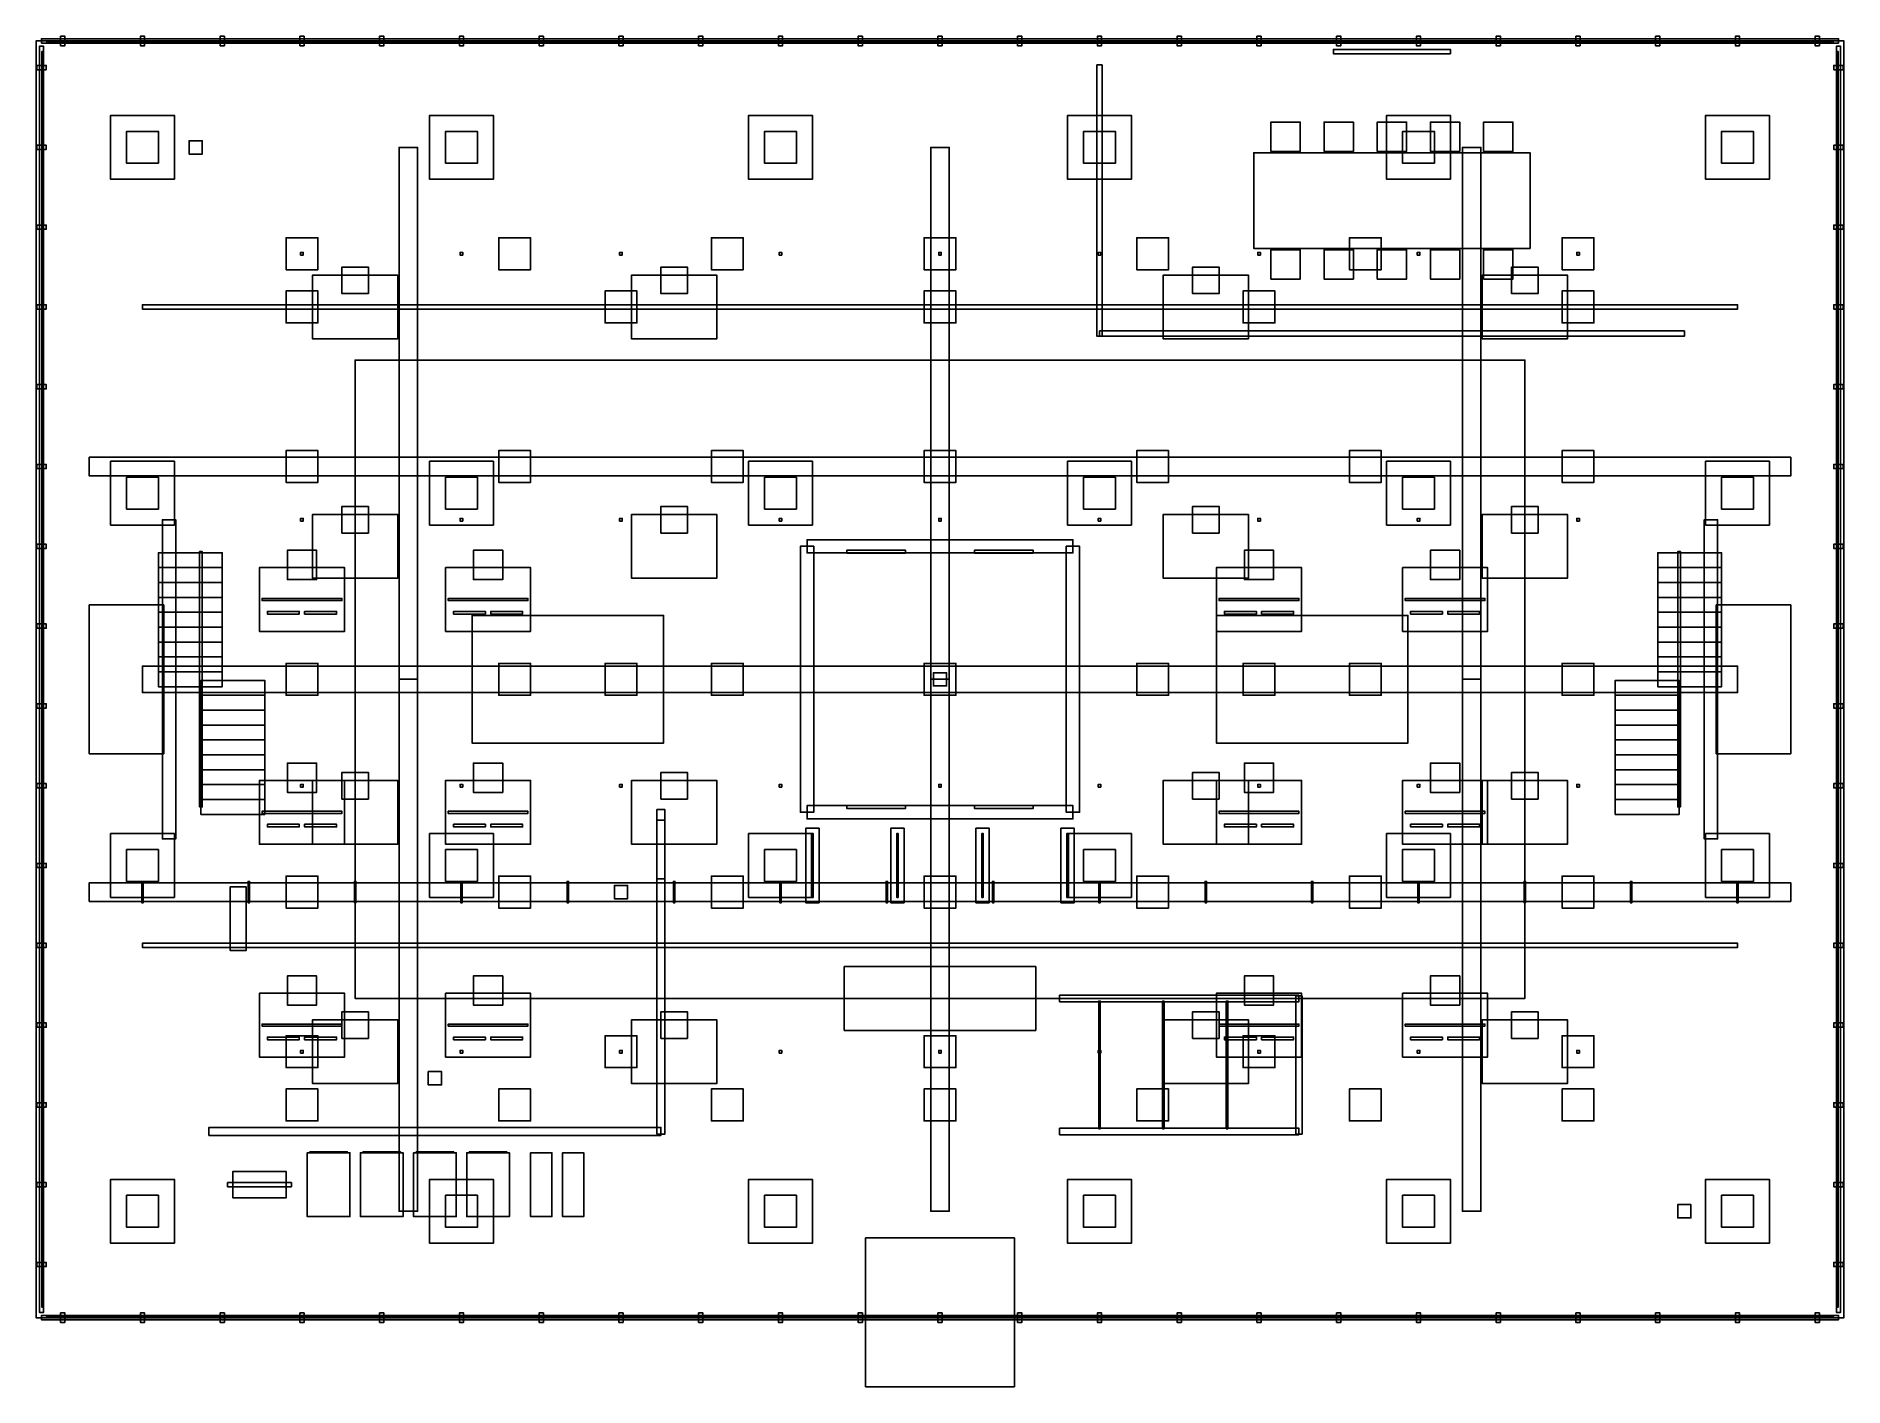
# Model space of a CAD drawing. Extents: x -17000 to 17000, y -13300 to 12090.
import ezdxf

# ---------------------------------------------------------------- set-up
doc = ezdxf.new("R2010")
doc.units = 0
for name, color, linetype in [('A-DOOR', 3, 'CONTINUOUS'), ('A-FURN', 30, 'CONTINUOUS'), ('A-GLAZ', 5, 'CONTINUOUS'), ('A-STRS', 1, 'CONTINUOUS'), ('A-WALL', 7, 'CONTINUOUS'), ('E-CCTV', 3, 'CONTINUOUS'), ('E-LITE', 2, 'CONTINUOUS'), ('E-RACK', 5, 'CONTINUOUS'), ('E-TRAY', 1, 'CONTINUOUS'), ('F-SPRN', 1, 'CONTINUOUS'), ('M-CHIL', 6, 'CONTINUOUS'), ('M-DIFF', 7, 'CONTINUOUS'), ('M-DUCT', 4, 'CONTINUOUS'), ('S-COLS', 9, 'CONTINUOUS'), ('S-SLAB', 8, 'CONTINUOUS')]:
    doc.layers.add(name, color=color, linetype=linetype)

msp = doc.modelspace()

# ---------------------------------------------------------------- linework, layer by layer
at = {"layer": 'A-DOOR'}
for points in [[(-1750, 2370, 2200), (-650, 2370, 2200), (-650, 2430, 2200), (-1750, 2430, 2200)], [(-650, 2370), (-1750, 2370), (-1750, 2430), (-650, 2430)], [(-1750, 2430), (-1750, 2430, 2200), (-650, 2430, 2200), (-650, 2430)], [(-1750, 2370), (-1750, 2370, 2200), (-1750, 2430, 2200), (-1750, 2430)], [(-1750, 2370, 6000), (-650, 2370, 6000), (-650, 2430, 6000), (-1750, 2430, 6000)], [(-650, 2370, 3800), (-1750, 2370, 3800), (-1750, 2430, 3800), (-650, 2430, 3800)], [(-1750, 2430, 3800), (-1750, 2430, 6000), (-650, 2430, 6000), (-650, 2430, 3800)], [(-1750, 2370, 3800), (-1750, 2370, 6000), (-1750, 2430, 6000), (-1750, 2430, 3800)], [(-1750, 2370, 9800), (-650, 2370, 9800), (-650, 2430, 9800), (-1750, 2430, 9800)], [(-650, 2370, 7600), (-1750, 2370, 7600), (-1750, 2430, 7600), (-650, 2430, 7600)], [(-1750, 2430, 7600), (-1750, 2430, 9800), (-650, 2430, 9800), (-650, 2430, 7600)], [(-1750, 2370, 7600), (-1750, 2370, 9800), (-1750, 2430, 9800), (-1750, 2430, 7600)], [(-1750, 2370, 13600), (-650, 2370, 13600), (-650, 2430, 13600), (-1750, 2430, 13600)], [(-650, 2370, 11400), (-1750, 2370, 11400), (-1750, 2430, 11400), (-650, 2430, 11400)], [(-1750, 2430, 11400), (-1750, 2430, 13600), (-650, 2430, 13600), (-650, 2430, 11400)], [(-1750, 2370, 11400), (-1750, 2370, 13600), (-1750, 2430, 13600), (-1750, 2430, 11400)], [(-1750, 2370, 17400), (-650, 2370, 17400), (-650, 2430, 17400), (-1750, 2430, 17400)], [(-650, 2370, 15200), (-1750, 2370, 15200), (-1750, 2430, 15200), (-650, 2430, 15200)], [(-1750, 2430, 15200), (-1750, 2430, 17400), (-650, 2430, 17400), (-650, 2430, 15200)], [(-1750, 2370, 15200), (-1750, 2370, 17400), (-1750, 2430, 17400), (-1750, 2430, 15200)], [(-1750, 2370, 21200), (-650, 2370, 21200), (-650, 2430, 21200), (-1750, 2430, 21200)], [(-650, 2370, 19000), (-1750, 2370, 19000), (-1750, 2430, 19000), (-650, 2430, 19000)], [(-1750, 2430, 19000), (-1750, 2430, 21200), (-650, 2430, 21200), (-650, 2430, 19000)], [(-1750, 2370, 19000), (-1750, 2370, 21200), (-1750, 2430, 21200), (-1750, 2430, 19000)], [(-1750, 2370, 25000), (-650, 2370, 25000), (-650, 2430, 25000), (-1750, 2430, 25000)], [(-650, 2370, 22800), (-1750, 2370, 22800), (-1750, 2430, 22800), (-650, 2430, 22800)], [(-1750, 2430, 22800), (-1750, 2430, 25000), (-650, 2430, 25000), (-650, 2430, 22800)], [(-1750, 2370, 22800), (-1750, 2370, 25000), (-1750, 2430, 25000), (-1750, 2430, 22800)], [(-650, 2370), (-650, 2430), (-650, 2430, 2200), (-650, 2370, 2200)], [(-650, 2370, 3800), (-650, 2430, 3800), (-650, 2430, 6000), (-650, 2370, 6000)], [(-650, 2370, 7600), (-650, 2430, 7600), (-650, 2430, 9800), (-650, 2370, 9800)], [(-650, 2370, 11400), (-650, 2430, 11400), (-650, 2430, 13600), (-650, 2370, 13600)], [(-650, 2370, 15200), (-650, 2430, 15200), (-650, 2430, 17400), (-650, 2370, 17400)], [(-650, 2370, 19000), (-650, 2430, 19000), (-650, 2430, 21200), (-650, 2370, 21200)], [(-650, 2370, 22800), (-650, 2430, 22800), (-650, 2430, 25000), (-650, 2370, 25000)], [(650, 2370, 2200), (1750, 2370, 2200), (1750, 2430, 2200), (650, 2430, 2200)], [(1750, 2370), (650, 2370), (650, 2430), (1750, 2430)], [(650, 2430), (650, 2430, 2200), (1750, 2430, 2200), (1750, 2430)], [(650, 2370), (650, 2370, 2200), (650, 2430, 2200), (650, 2430)], [(650, 2370, 6000), (1750, 2370, 6000), (1750, 2430, 6000), (650, 2430, 6000)], [(1750, 2370, 3800), (650, 2370, 3800), (650, 2430, 3800), (1750, 2430, 3800)], [(650, 2430, 3800), (650, 2430, 6000), (1750, 2430, 6000), (1750, 2430, 3800)], [(650, 2370, 3800), (650, 2370, 6000), (650, 2430, 6000), (650, 2430, 3800)], [(650, 2370, 9800), (1750, 2370, 9800), (1750, 2430, 9800), (650, 2430, 9800)], [(1750, 2370, 7600), (650, 2370, 7600), (650, 2430, 7600), (1750, 2430, 7600)], [(650, 2430, 7600), (650, 2430, 9800), (1750, 2430, 9800), (1750, 2430, 7600)], [(650, 2370, 7600), (650, 2370, 9800), (650, 2430, 9800), (650, 2430, 7600)], [(650, 2370, 13600), (1750, 2370, 13600), (1750, 2430, 13600), (650, 2430, 13600)], [(1750, 2370, 11400), (650, 2370, 11400), (650, 2430, 11400), (1750, 2430, 11400)], [(650, 2430, 11400), (650, 2430, 13600), (1750, 2430, 13600), (1750, 2430, 11400)], [(650, 2370, 11400), (650, 2370, 13600), (650, 2430, 13600), (650, 2430, 11400)], [(650, 2370, 17400), (1750, 2370, 17400), (1750, 2430, 17400), (650, 2430, 17400)], [(1750, 2370, 15200), (650, 2370, 15200), (650, 2430, 15200), (1750, 2430, 15200)], [(650, 2430, 15200), (650, 2430, 17400), (1750, 2430, 17400), (1750, 2430, 15200)], [(650, 2370, 15200), (650, 2370, 17400), (650, 2430, 17400), (650, 2430, 15200)], [(650, 2370, 21200), (1750, 2370, 21200), (1750, 2430, 21200), (650, 2430, 21200)], [(1750, 2370, 19000), (650, 2370, 19000), (650, 2430, 19000), (1750, 2430, 19000)], [(650, 2430, 19000), (650, 2430, 21200), (1750, 2430, 21200), (1750, 2430, 19000)], [(650, 2370, 19000), (650, 2370, 21200), (650, 2430, 21200), (650, 2430, 19000)], [(650, 2370, 25000), (1750, 2370, 25000), (1750, 2430, 25000), (650, 2430, 25000)], [(1750, 2370, 22800), (650, 2370, 22800), (650, 2430, 22800), (1750, 2430, 22800)], [(650, 2430, 22800), (650, 2430, 25000), (1750, 2430, 25000), (1750, 2430, 22800)], [(650, 2370, 22800), (650, 2370, 25000), (650, 2430, 25000), (650, 2430, 22800)], [(1750, 2370), (1750, 2430), (1750, 2430, 2200), (1750, 2370, 2200)], [(1750, 2370, 3800), (1750, 2430, 3800), (1750, 2430, 6000), (1750, 2370, 6000)], [(1750, 2370, 7600), (1750, 2430, 7600), (1750, 2430, 9800), (1750, 2370, 9800)], [(1750, 2370, 11400), (1750, 2430, 11400), (1750, 2430, 13600), (1750, 2370, 13600)], [(1750, 2370, 15200), (1750, 2430, 15200), (1750, 2430, 17400), (1750, 2370, 17400)], [(1750, 2370, 19000), (1750, 2430, 19000), (1750, 2430, 21200), (1750, 2370, 21200)], [(1750, 2370, 22800), (1750, 2430, 22800), (1750, 2430, 25000), (1750, 2370, 25000)], [(-1750, 2370), (-650, 2370), (-650, 2370, 2200), (-1750, 2370, 2200)], [(-1750, 2370, 3800), (-650, 2370, 3800), (-650, 2370, 6000), (-1750, 2370, 6000)], [(-1750, 2370, 7600), (-650, 2370, 7600), (-650, 2370, 9800), (-1750, 2370, 9800)], [(-1750, 2370, 11400), (-650, 2370, 11400), (-650, 2370, 13600), (-1750, 2370, 13600)], [(-1750, 2370, 15200), (-650, 2370, 15200), (-650, 2370, 17400), (-1750, 2370, 17400)], [(-1750, 2370, 19000), (-650, 2370, 19000), (-650, 2370, 21200), (-1750, 2370, 21200)], [(-1750, 2370, 22800), (-650, 2370, 22800), (-650, 2370, 25000), (-1750, 2370, 25000)], [(650, 2370), (1750, 2370), (1750, 2370, 2200), (650, 2370, 2200)], [(650, 2370, 3800), (1750, 2370, 3800), (1750, 2370, 6000), (650, 2370, 6000)], [(650, 2370, 7600), (1750, 2370, 7600), (1750, 2370, 9800), (650, 2370, 9800)], [(650, 2370, 11400), (1750, 2370, 11400), (1750, 2370, 13600), (650, 2370, 13600)], [(650, 2370, 15200), (1750, 2370, 15200), (1750, 2370, 17400), (650, 2370, 17400)], [(650, 2370, 19000), (1750, 2370, 19000), (1750, 2370, 21200), (650, 2370, 21200)], [(650, 2370, 22800), (1750, 2370, 22800), (1750, 2370, 25000), (650, 2370, 25000)], [(-1750, -2430, 2200), (-650, -2430, 2200), (-650, -2370, 2200), (-1750, -2370, 2200)], [(-650, -2430), (-1750, -2430), (-1750, -2370), (-650, -2370)], [(-1750, -2370), (-1750, -2370, 2200), (-650, -2370, 2200), (-650, -2370)], [(-1750, -2430), (-1750, -2430, 2200), (-1750, -2370, 2200), (-1750, -2370)], [(-1750, -2430, 6000), (-650, -2430, 6000), (-650, -2370, 6000), (-1750, -2370, 6000)], [(-650, -2430, 3800), (-1750, -2430, 3800), (-1750, -2370, 3800), (-650, -2370, 3800)], [(-1750, -2370, 3800), (-1750, -2370, 6000), (-650, -2370, 6000), (-650, -2370, 3800)], [(-1750, -2430, 3800), (-1750, -2430, 6000), (-1750, -2370, 6000), (-1750, -2370, 3800)], [(-1750, -2430, 9800), (-650, -2430, 9800), (-650, -2370, 9800), (-1750, -2370, 9800)], [(-650, -2430, 7600), (-1750, -2430, 7600), (-1750, -2370, 7600), (-650, -2370, 7600)], [(-1750, -2370, 7600), (-1750, -2370, 9800), (-650, -2370, 9800), (-650, -2370, 7600)], [(-1750, -2430, 7600), (-1750, -2430, 9800), (-1750, -2370, 9800), (-1750, -2370, 7600)], [(-1750, -2430, 13600), (-650, -2430, 13600), (-650, -2370, 13600), (-1750, -2370, 13600)], [(-650, -2430, 11400), (-1750, -2430, 11400), (-1750, -2370, 11400), (-650, -2370, 11400)], [(-1750, -2370, 11400), (-1750, -2370, 13600), (-650, -2370, 13600), (-650, -2370, 11400)], [(-1750, -2430, 11400), (-1750, -2430, 13600), (-1750, -2370, 13600), (-1750, -2370, 11400)], [(-1750, -2430, 17400), (-650, -2430, 17400), (-650, -2370, 17400), (-1750, -2370, 17400)], [(-650, -2430, 15200), (-1750, -2430, 15200), (-1750, -2370, 15200), (-650, -2370, 15200)], [(-1750, -2370, 15200), (-1750, -2370, 17400), (-650, -2370, 17400), (-650, -2370, 15200)], [(-1750, -2430, 15200), (-1750, -2430, 17400), (-1750, -2370, 17400), (-1750, -2370, 15200)], [(-1750, -2430, 21200), (-650, -2430, 21200), (-650, -2370, 21200), (-1750, -2370, 21200)], [(-650, -2430, 19000), (-1750, -2430, 19000), (-1750, -2370, 19000), (-650, -2370, 19000)], [(-1750, -2370, 19000), (-1750, -2370, 21200), (-650, -2370, 21200), (-650, -2370, 19000)], [(-1750, -2430, 19000), (-1750, -2430, 21200), (-1750, -2370, 21200), (-1750, -2370, 19000)], [(-1750, -2430, 25000), (-650, -2430, 25000), (-650, -2370, 25000), (-1750, -2370, 25000)], [(-650, -2430, 22800), (-1750, -2430, 22800), (-1750, -2370, 22800), (-650, -2370, 22800)], [(-1750, -2370, 22800), (-1750, -2370, 25000), (-650, -2370, 25000), (-650, -2370, 22800)], [(-1750, -2430, 22800), (-1750, -2430, 25000), (-1750, -2370, 25000), (-1750, -2370, 22800)], [(-650, -2430), (-650, -2370), (-650, -2370, 2200), (-650, -2430, 2200)], [(-650, -2430, 3800), (-650, -2370, 3800), (-650, -2370, 6000), (-650, -2430, 6000)], [(-650, -2430, 7600), (-650, -2370, 7600), (-650, -2370, 9800), (-650, -2430, 9800)], [(-650, -2430, 11400), (-650, -2370, 11400), (-650, -2370, 13600), (-650, -2430, 13600)], [(-650, -2430, 15200), (-650, -2370, 15200), (-650, -2370, 17400), (-650, -2430, 17400)], [(-650, -2430, 19000), (-650, -2370, 19000), (-650, -2370, 21200), (-650, -2430, 21200)], [(-650, -2430, 22800), (-650, -2370, 22800), (-650, -2370, 25000), (-650, -2430, 25000)], [(650, -2430, 2200), (1750, -2430, 2200), (1750, -2370, 2200), (650, -2370, 2200)], [(1750, -2430), (650, -2430), (650, -2370), (1750, -2370)], [(650, -2370), (650, -2370, 2200), (1750, -2370, 2200), (1750, -2370)], [(650, -2430), (650, -2430, 2200), (650, -2370, 2200), (650, -2370)], [(650, -2430, 6000), (1750, -2430, 6000), (1750, -2370, 6000), (650, -2370, 6000)], [(1750, -2430, 3800), (650, -2430, 3800), (650, -2370, 3800), (1750, -2370, 3800)], [(650, -2370, 3800), (650, -2370, 6000), (1750, -2370, 6000), (1750, -2370, 3800)], [(650, -2430, 3800), (650, -2430, 6000), (650, -2370, 6000), (650, -2370, 3800)], [(650, -2430, 9800), (1750, -2430, 9800), (1750, -2370, 9800), (650, -2370, 9800)], [(1750, -2430, 7600), (650, -2430, 7600), (650, -2370, 7600), (1750, -2370, 7600)], [(650, -2370, 7600), (650, -2370, 9800), (1750, -2370, 9800), (1750, -2370, 7600)], [(650, -2430, 7600), (650, -2430, 9800), (650, -2370, 9800), (650, -2370, 7600)], [(650, -2430, 13600), (1750, -2430, 13600), (1750, -2370, 13600), (650, -2370, 13600)], [(1750, -2430, 11400), (650, -2430, 11400), (650, -2370, 11400), (1750, -2370, 11400)], [(650, -2370, 11400), (650, -2370, 13600), (1750, -2370, 13600), (1750, -2370, 11400)], [(650, -2430, 11400), (650, -2430, 13600), (650, -2370, 13600), (650, -2370, 11400)], [(650, -2430, 17400), (1750, -2430, 17400), (1750, -2370, 17400), (650, -2370, 17400)], [(1750, -2430, 15200), (650, -2430, 15200), (650, -2370, 15200), (1750, -2370, 15200)], [(650, -2370, 15200), (650, -2370, 17400), (1750, -2370, 17400), (1750, -2370, 15200)], [(650, -2430, 15200), (650, -2430, 17400), (650, -2370, 17400), (650, -2370, 15200)], [(650, -2430, 21200), (1750, -2430, 21200), (1750, -2370, 21200), (650, -2370, 21200)], [(1750, -2430, 19000), (650, -2430, 19000), (650, -2370, 19000), (1750, -2370, 19000)], [(650, -2370, 19000), (650, -2370, 21200), (1750, -2370, 21200), (1750, -2370, 19000)], [(650, -2430, 19000), (650, -2430, 21200), (650, -2370, 21200), (650, -2370, 19000)], [(650, -2430, 25000), (1750, -2430, 25000), (1750, -2370, 25000), (650, -2370, 25000)], [(1750, -2430, 22800), (650, -2430, 22800), (650, -2370, 22800), (1750, -2370, 22800)], [(650, -2370, 22800), (650, -2370, 25000), (1750, -2370, 25000), (1750, -2370, 22800)], [(650, -2430, 22800), (650, -2430, 25000), (650, -2370, 25000), (650, -2370, 22800)], [(1750, -2430), (1750, -2370), (1750, -2370, 2200), (1750, -2430, 2200)], [(1750, -2430, 3800), (1750, -2370, 3800), (1750, -2370, 6000), (1750, -2430, 6000)], [(1750, -2430, 7600), (1750, -2370, 7600), (1750, -2370, 9800), (1750, -2430, 9800)], [(1750, -2430, 11400), (1750, -2370, 11400), (1750, -2370, 13600), (1750, -2430, 13600)], [(1750, -2430, 15200), (1750, -2370, 15200), (1750, -2370, 17400), (1750, -2430, 17400)], [(1750, -2430, 19000), (1750, -2370, 19000), (1750, -2370, 21200), (1750, -2430, 21200)], [(1750, -2430, 22800), (1750, -2370, 22800), (1750, -2370, 25000), (1750, -2430, 25000)], [(-5325, -3750, 13600), (-5175, -3750, 13600), (-5175, -2650, 13600), (-5325, -2650, 13600)], [(-5175, -3750, 11400), (-5325, -3750, 11400), (-5325, -2650, 11400), (-5175, -2650, 11400)], [(-5325, -2650, 11400), (-5325, -2650, 13600), (-5175, -2650, 13600), (-5175, -2650, 11400)], [(-5325, -3750, 11400), (-5325, -3750, 13600), (-5325, -2650, 13600), (-5325, -2650, 11400)], [(-5325, -3750, 17400), (-5175, -3750, 17400), (-5175, -2650, 17400), (-5325, -2650, 17400)], [(-5175, -3750, 15200), (-5325, -3750, 15200), (-5325, -2650, 15200), (-5175, -2650, 15200)], [(-5325, -2650, 15200), (-5325, -2650, 17400), (-5175, -2650, 17400), (-5175, -2650, 15200)], [(-5325, -3750, 15200), (-5325, -3750, 17400), (-5325, -2650, 17400), (-5325, -2650, 15200)], [(-5175, -3750, 11400), (-5175, -2650, 11400), (-5175, -2650, 13600), (-5175, -3750, 13600)], [(-5175, -3750, 15200), (-5175, -2650, 15200), (-5175, -2650, 17400), (-5175, -3750, 17400)], [(-1750, -2430), (-650, -2430), (-650, -2430, 2200), (-1750, -2430, 2200)], [(-1750, -2430, 3800), (-650, -2430, 3800), (-650, -2430, 6000), (-1750, -2430, 6000)], [(-1750, -2430, 7600), (-650, -2430, 7600), (-650, -2430, 9800), (-1750, -2430, 9800)], [(-1750, -2430, 11400), (-650, -2430, 11400), (-650, -2430, 13600), (-1750, -2430, 13600)], [(-1750, -2430, 15200), (-650, -2430, 15200), (-650, -2430, 17400), (-1750, -2430, 17400)], [(-1750, -2430, 19000), (-650, -2430, 19000), (-650, -2430, 21200), (-1750, -2430, 21200)], [(-1750, -2430, 22800), (-650, -2430, 22800), (-650, -2430, 25000), (-1750, -2430, 25000)], [(650, -2430), (1750, -2430), (1750, -2430, 2200), (650, -2430, 2200)], [(650, -2430, 3800), (1750, -2430, 3800), (1750, -2430, 6000), (650, -2430, 6000)], [(650, -2430, 7600), (1750, -2430, 7600), (1750, -2430, 9800), (650, -2430, 9800)], [(650, -2430, 11400), (1750, -2430, 11400), (1750, -2430, 13600), (650, -2430, 13600)], [(650, -2430, 15200), (1750, -2430, 15200), (1750, -2430, 17400), (650, -2430, 17400)], [(650, -2430, 19000), (1750, -2430, 19000), (1750, -2430, 21200), (650, -2430, 21200)], [(650, -2430, 22800), (1750, -2430, 22800), (1750, -2430, 25000), (650, -2430, 25000)], [(-2415, -4100, 1150), (-2385, -4100, 1150), (-2385, -2900, 1150), (-2415, -2900, 1150)], [(-2385, -4100, 350), (-2415, -4100, 350), (-2415, -2900, 350), (-2385, -2900, 350)], [(-2415, -2900, 350), (-2415, -2900, 1150), (-2385, -2900, 1150), (-2385, -2900, 350)], [(-2415, -4100, 350), (-2415, -4100, 1150), (-2415, -2900, 1150), (-2415, -2900, 350)], [(-2385, -4100, 350), (-2385, -2900, 350), (-2385, -2900, 1150), (-2385, -4100, 1150)], [(-815, -4100, 1150), (-785, -4100, 1150), (-785, -2900, 1150), (-815, -2900, 1150)], [(-785, -4100, 350), (-815, -4100, 350), (-815, -2900, 350), (-785, -2900, 350)], [(-815, -2900, 350), (-815, -2900, 1150), (-785, -2900, 1150), (-785, -2900, 350)], [(-815, -4100, 350), (-815, -4100, 1150), (-815, -2900, 1150), (-815, -2900, 350)], [(-785, -4100, 350), (-785, -2900, 350), (-785, -2900, 1150), (-785, -4100, 1150)], [(785, -4100, 1150), (815, -4100, 1150), (815, -2900, 1150), (785, -2900, 1150)], [(815, -4100, 350), (785, -4100, 350), (785, -2900, 350), (815, -2900, 350)], [(785, -2900, 350), (785, -2900, 1150), (815, -2900, 1150), (815, -2900, 350)], [(785, -4100, 350), (785, -4100, 1150), (785, -2900, 1150), (785, -2900, 350)], [(815, -4100, 350), (815, -2900, 350), (815, -2900, 1150), (815, -4100, 1150)], [(2385, -4100, 1150), (2415, -4100, 1150), (2415, -2900, 1150), (2385, -2900, 1150)], [(2415, -4100, 350), (2385, -4100, 350), (2385, -2900, 350), (2415, -2900, 350)], [(2385, -2900, 350), (2385, -2900, 1150), (2415, -2900, 1150), (2415, -2900, 350)], [(2385, -4100, 350), (2385, -4100, 1150), (2385, -2900, 1150), (2385, -2900, 350)], [(2415, -4100, 350), (2415, -2900, 350), (2415, -2900, 1150), (2415, -4100, 1150)], [(-5325, -3750, 11400), (-5175, -3750, 11400), (-5175, -3750, 13600), (-5325, -3750, 13600)], [(-5325, -3750, 15200), (-5175, -3750, 15200), (-5175, -3750, 17400), (-5325, -3750, 17400)], [(-2415, -4100, 350), (-2385, -4100, 350), (-2385, -4100, 1150), (-2415, -4100, 1150)], [(-815, -4100, 350), (-785, -4100, 350), (-785, -4100, 1150), (-815, -4100, 1150)], [(785, -4100, 350), (815, -4100, 350), (815, -4100, 1150), (785, -4100, 1150)], [(2385, -4100, 350), (2415, -4100, 350), (2415, -4100, 1150), (2385, -4100, 1150)], [(-1400, -13300, 2800), (1400, -13300, 2800), (1400, -10500, 2800), (-1400, -10500, 2800)], [(1400, -13300), (-1400, -13300), (-1400, -10500), (1400, -10500)], [(-1400, -10500), (-1400, -10500, 2800), (1400, -10500, 2800), (1400, -10500)], [(-1400, -13300), (-1400, -13300, 2800), (-1400, -10500, 2800), (-1400, -10500)], [(1400, -13300), (1400, -10500), (1400, -10500, 2800), (1400, -13300, 2800)], [(-1400, -13300), (1400, -13300), (1400, -13300, 2800), (-1400, -13300, 2800)]]:
    msp.add_3dface(points, dxfattribs=at)
at = {"layer": 'A-FURN'}
for points in [[(7400, 11760, 13850), (9600, 11760, 13850), (9600, 11840, 13850), (7400, 11840, 13850)], [(9600, 11760, 12550), (7400, 11760, 12550), (7400, 11840, 12550), (9600, 11840, 12550)], [(7400, 11840, 12550), (7400, 11840, 13850), (9600, 11840, 13850), (9600, 11840, 12550)], [(7400, 11760, 12550), (7400, 11760, 13850), (7400, 11840, 13850), (7400, 11840, 12550)], [(7400, 11760, 17650), (9600, 11760, 17650), (9600, 11840, 17650), (7400, 11840, 17650)], [(9600, 11760, 16350), (7400, 11760, 16350), (7400, 11840, 16350), (9600, 11840, 16350)], [(7400, 11840, 16350), (7400, 11840, 17650), (9600, 11840, 17650), (9600, 11840, 16350)], [(7400, 11760, 16350), (7400, 11760, 17650), (7400, 11840, 17650), (7400, 11840, 16350)], [(7400, 11760, 12550), (9600, 11760, 12550), (9600, 11760, 13850), (7400, 11760, 13850)], [(7400, 11760, 16350), (9600, 11760, 16350), (9600, 11760, 17650), (7400, 11760, 17650)], [(9600, 11760, 12550), (9600, 11840, 12550), (9600, 11840, 13850), (9600, 11760, 13850)], [(9600, 11760, 16350), (9600, 11840, 16350), (9600, 11840, 17650), (9600, 11760, 17650)], [(6225, 9925, 12325), (6775, 9925, 12325), (6775, 10475, 12325), (6225, 10475, 12325)], [(6775, 9925, 11375), (6225, 9925, 11375), (6225, 10475, 11375), (6775, 10475, 11375)], [(6225, 10475, 11375), (6225, 10475, 12325), (6775, 10475, 12325), (6775, 10475, 11375)], [(6225, 9925, 11375), (6225, 9925, 12325), (6225, 10475, 12325), (6225, 10475, 11375)], [(6225, 9925, 16125), (6775, 9925, 16125), (6775, 10475, 16125), (6225, 10475, 16125)], [(6775, 9925, 15175), (6225, 9925, 15175), (6225, 10475, 15175), (6775, 10475, 15175)], [(6225, 10475, 15175), (6225, 10475, 16125), (6775, 10475, 16125), (6775, 10475, 15175)], [(6225, 9925, 15175), (6225, 9925, 16125), (6225, 10475, 16125), (6225, 10475, 15175)], [(6775, 9925, 11375), (6775, 10475, 11375), (6775, 10475, 12325), (6775, 9925, 12325)], [(6775, 9925, 15175), (6775, 10475, 15175), (6775, 10475, 16125), (6775, 9925, 16125)], [(7225, 9925, 12325), (7775, 9925, 12325), (7775, 10475, 12325), (7225, 10475, 12325)], [(7775, 9925, 11375), (7225, 9925, 11375), (7225, 10475, 11375), (7775, 10475, 11375)], [(7225, 10475, 11375), (7225, 10475, 12325), (7775, 10475, 12325), (7775, 10475, 11375)], [(7225, 9925, 11375), (7225, 9925, 12325), (7225, 10475, 12325), (7225, 10475, 11375)], [(7225, 9925, 16125), (7775, 9925, 16125), (7775, 10475, 16125), (7225, 10475, 16125)], [(7775, 9925, 15175), (7225, 9925, 15175), (7225, 10475, 15175), (7775, 10475, 15175)], [(7225, 10475, 15175), (7225, 10475, 16125), (7775, 10475, 16125), (7775, 10475, 15175)], [(7225, 9925, 15175), (7225, 9925, 16125), (7225, 10475, 16125), (7225, 10475, 15175)], [(7775, 9925, 11375), (7775, 10475, 11375), (7775, 10475, 12325), (7775, 9925, 12325)], [(7775, 9925, 15175), (7775, 10475, 15175), (7775, 10475, 16125), (7775, 9925, 16125)], [(8225, 9925, 12325), (8775, 9925, 12325), (8775, 10475, 12325), (8225, 10475, 12325)], [(8775, 9925, 11375), (8225, 9925, 11375), (8225, 10475, 11375), (8775, 10475, 11375)], [(8225, 10475, 11375), (8225, 10475, 12325), (8775, 10475, 12325), (8775, 10475, 11375)], [(8225, 9925, 11375), (8225, 9925, 12325), (8225, 10475, 12325), (8225, 10475, 11375)], [(8225, 9925, 16125), (8775, 9925, 16125), (8775, 10475, 16125), (8225, 10475, 16125)], [(8775, 9925, 15175), (8225, 9925, 15175), (8225, 10475, 15175), (8775, 10475, 15175)], [(8225, 10475, 15175), (8225, 10475, 16125), (8775, 10475, 16125), (8775, 10475, 15175)], [(8225, 9925, 15175), (8225, 9925, 16125), (8225, 10475, 16125), (8225, 10475, 15175)], [(8775, 9925, 11375), (8775, 10475, 11375), (8775, 10475, 12325), (8775, 9925, 12325)], [(8775, 9925, 15175), (8775, 10475, 15175), (8775, 10475, 16125), (8775, 9925, 16125)], [(9225, 9925, 12325), (9775, 9925, 12325), (9775, 10475, 12325), (9225, 10475, 12325)], [(9775, 9925, 11375), (9225, 9925, 11375), (9225, 10475, 11375), (9775, 10475, 11375)], [(9225, 10475, 11375), (9225, 10475, 12325), (9775, 10475, 12325), (9775, 10475, 11375)], [(9225, 9925, 11375), (9225, 9925, 12325), (9225, 10475, 12325), (9225, 10475, 11375)], [(9225, 9925, 16125), (9775, 9925, 16125), (9775, 10475, 16125), (9225, 10475, 16125)], [(9775, 9925, 15175), (9225, 9925, 15175), (9225, 10475, 15175), (9775, 10475, 15175)], [(9225, 10475, 15175), (9225, 10475, 16125), (9775, 10475, 16125), (9775, 10475, 15175)], [(9225, 9925, 15175), (9225, 9925, 16125), (9225, 10475, 16125), (9225, 10475, 15175)], [(9775, 9925, 11375), (9775, 10475, 11375), (9775, 10475, 12325), (9775, 9925, 12325)], [(9775, 9925, 15175), (9775, 10475, 15175), (9775, 10475, 16125), (9775, 9925, 16125)], [(10225, 9925, 12325), (10775, 9925, 12325), (10775, 10475, 12325), (10225, 10475, 12325)], [(10775, 9925, 11375), (10225, 9925, 11375), (10225, 10475, 11375), (10775, 10475, 11375)], [(10225, 10475, 11375), (10225, 10475, 12325), (10775, 10475, 12325), (10775, 10475, 11375)], [(10225, 9925, 11375), (10225, 9925, 12325), (10225, 10475, 12325), (10225, 10475, 11375)], [(10225, 9925, 16125), (10775, 9925, 16125), (10775, 10475, 16125), (10225, 10475, 16125)], [(10775, 9925, 15175), (10225, 9925, 15175), (10225, 10475, 15175), (10775, 10475, 15175)], [(10225, 10475, 15175), (10225, 10475, 16125), (10775, 10475, 16125), (10775, 10475, 15175)], [(10225, 9925, 15175), (10225, 9925, 16125), (10225, 10475, 16125), (10225, 10475, 15175)], [(10775, 9925, 11375), (10775, 10475, 11375), (10775, 10475, 12325), (10775, 9925, 12325)], [(10775, 9925, 15175), (10775, 10475, 15175), (10775, 10475, 16125), (10775, 9925, 16125)], [(5900, 8100, 12160), (11100, 8100, 12160), (11100, 9900, 12160), (5900, 9900, 12160)], [(11100, 8100, 11400), (5900, 8100, 11400), (5900, 9900, 11400), (11100, 9900, 11400)], [(5900, 9900, 11400), (5900, 9900, 12160), (11100, 9900, 12160), (11100, 9900, 11400)], [(5900, 8100, 11400), (5900, 8100, 12160), (5900, 9900, 12160), (5900, 9900, 11400)], [(5900, 8100, 15960), (11100, 8100, 15960), (11100, 9900, 15960), (5900, 9900, 15960)], [(11100, 8100, 15200), (5900, 8100, 15200), (5900, 9900, 15200), (11100, 9900, 15200)], [(5900, 9900, 15200), (5900, 9900, 15960), (11100, 9900, 15960), (11100, 9900, 15200)], [(5900, 8100, 15200), (5900, 8100, 15960), (5900, 9900, 15960), (5900, 9900, 15200)], [(6225, 9925, 11375), (6775, 9925, 11375), (6775, 9925, 12325), (6225, 9925, 12325)], [(6225, 9925, 15175), (6775, 9925, 15175), (6775, 9925, 16125), (6225, 9925, 16125)], [(7225, 9925, 11375), (7775, 9925, 11375), (7775, 9925, 12325), (7225, 9925, 12325)], [(7225, 9925, 15175), (7775, 9925, 15175), (7775, 9925, 16125), (7225, 9925, 16125)], [(8225, 9925, 11375), (8775, 9925, 11375), (8775, 9925, 12325), (8225, 9925, 12325)], [(8225, 9925, 15175), (8775, 9925, 15175), (8775, 9925, 16125), (8225, 9925, 16125)], [(9225, 9925, 11375), (9775, 9925, 11375), (9775, 9925, 12325), (9225, 9925, 12325)], [(9225, 9925, 15175), (9775, 9925, 15175), (9775, 9925, 16125), (9225, 9925, 16125)], [(10225, 9925, 11375), (10775, 9925, 11375), (10775, 9925, 12325), (10225, 9925, 12325)], [(10225, 9925, 15175), (10775, 9925, 15175), (10775, 9925, 16125), (10225, 9925, 16125)], [(11100, 8100, 11400), (11100, 9900, 11400), (11100, 9900, 12160), (11100, 8100, 12160)], [(11100, 8100, 15200), (11100, 9900, 15200), (11100, 9900, 15960), (11100, 8100, 15960)], [(5900, 8100, 11400), (11100, 8100, 11400), (11100, 8100, 12160), (5900, 8100, 12160)], [(5900, 8100, 15200), (11100, 8100, 15200), (11100, 8100, 15960), (5900, 8100, 15960)], [(6225, 7525, 12325), (6775, 7525, 12325), (6775, 8075, 12325), (6225, 8075, 12325)], [(6775, 7525, 11375), (6225, 7525, 11375), (6225, 8075, 11375), (6775, 8075, 11375)], [(6225, 8075, 11375), (6225, 8075, 12325), (6775, 8075, 12325), (6775, 8075, 11375)], [(6225, 7525, 11375), (6225, 7525, 12325), (6225, 8075, 12325), (6225, 8075, 11375)], [(6225, 7525, 16125), (6775, 7525, 16125), (6775, 8075, 16125), (6225, 8075, 16125)], [(6775, 7525, 15175), (6225, 7525, 15175), (6225, 8075, 15175), (6775, 8075, 15175)], [(6225, 8075, 15175), (6225, 8075, 16125), (6775, 8075, 16125), (6775, 8075, 15175)], [(6225, 7525, 15175), (6225, 7525, 16125), (6225, 8075, 16125), (6225, 8075, 15175)], [(6775, 7525, 11375), (6775, 8075, 11375), (6775, 8075, 12325), (6775, 7525, 12325)], [(6775, 7525, 15175), (6775, 8075, 15175), (6775, 8075, 16125), (6775, 7525, 16125)], [(7225, 7525, 12325), (7775, 7525, 12325), (7775, 8075, 12325), (7225, 8075, 12325)], [(7775, 7525, 11375), (7225, 7525, 11375), (7225, 8075, 11375), (7775, 8075, 11375)], [(7225, 8075, 11375), (7225, 8075, 12325), (7775, 8075, 12325), (7775, 8075, 11375)], [(7225, 7525, 11375), (7225, 7525, 12325), (7225, 8075, 12325), (7225, 8075, 11375)], [(7225, 7525, 16125), (7775, 7525, 16125), (7775, 8075, 16125), (7225, 8075, 16125)], [(7775, 7525, 15175), (7225, 7525, 15175), (7225, 8075, 15175), (7775, 8075, 15175)], [(7225, 8075, 15175), (7225, 8075, 16125), (7775, 8075, 16125), (7775, 8075, 15175)], [(7225, 7525, 15175), (7225, 7525, 16125), (7225, 8075, 16125), (7225, 8075, 15175)], [(7775, 7525, 11375), (7775, 8075, 11375), (7775, 8075, 12325), (7775, 7525, 12325)], [(7775, 7525, 15175), (7775, 8075, 15175), (7775, 8075, 16125), (7775, 7525, 16125)], [(8225, 7525, 12325), (8775, 7525, 12325), (8775, 8075, 12325), (8225, 8075, 12325)], [(8775, 7525, 11375), (8225, 7525, 11375), (8225, 8075, 11375), (8775, 8075, 11375)], [(8225, 8075, 11375), (8225, 8075, 12325), (8775, 8075, 12325), (8775, 8075, 11375)], [(8225, 7525, 11375), (8225, 7525, 12325), (8225, 8075, 12325), (8225, 8075, 11375)], [(8225, 7525, 16125), (8775, 7525, 16125), (8775, 8075, 16125), (8225, 8075, 16125)], [(8775, 7525, 15175), (8225, 7525, 15175), (8225, 8075, 15175), (8775, 8075, 15175)], [(8225, 8075, 15175), (8225, 8075, 16125), (8775, 8075, 16125), (8775, 8075, 15175)], [(8225, 7525, 15175), (8225, 7525, 16125), (8225, 8075, 16125), (8225, 8075, 15175)], [(8775, 7525, 11375), (8775, 8075, 11375), (8775, 8075, 12325), (8775, 7525, 12325)], [(8775, 7525, 15175), (8775, 8075, 15175), (8775, 8075, 16125), (8775, 7525, 16125)], [(9225, 7525, 12325), (9775, 7525, 12325), (9775, 8075, 12325), (9225, 8075, 12325)], [(9775, 7525, 11375), (9225, 7525, 11375), (9225, 8075, 11375), (9775, 8075, 11375)], [(9225, 8075, 11375), (9225, 8075, 12325), (9775, 8075, 12325), (9775, 8075, 11375)], [(9225, 7525, 11375), (9225, 7525, 12325), (9225, 8075, 12325), (9225, 8075, 11375)], [(9225, 7525, 16125), (9775, 7525, 16125), (9775, 8075, 16125), (9225, 8075, 16125)], [(9775, 7525, 15175), (9225, 7525, 15175), (9225, 8075, 15175), (9775, 8075, 15175)], [(9225, 8075, 15175), (9225, 8075, 16125), (9775, 8075, 16125), (9775, 8075, 15175)], [(9225, 7525, 15175), (9225, 7525, 16125), (9225, 8075, 16125), (9225, 8075, 15175)], [(9775, 7525, 11375), (9775, 8075, 11375), (9775, 8075, 12325), (9775, 7525, 12325)], [(9775, 7525, 15175), (9775, 8075, 15175), (9775, 8075, 16125), (9775, 7525, 16125)], [(10225, 7525, 12325), (10775, 7525, 12325), (10775, 8075, 12325), (10225, 8075, 12325)], [(10775, 7525, 11375), (10225, 7525, 11375), (10225, 8075, 11375), (10775, 8075, 11375)], [(10225, 8075, 11375), (10225, 8075, 12325), (10775, 8075, 12325), (10775, 8075, 11375)], [(10225, 7525, 11375), (10225, 7525, 12325), (10225, 8075, 12325), (10225, 8075, 11375)], [(10225, 7525, 16125), (10775, 7525, 16125), (10775, 8075, 16125), (10225, 8075, 16125)], [(10775, 7525, 15175), (10225, 7525, 15175), (10225, 8075, 15175), (10775, 8075, 15175)], [(10225, 8075, 15175), (10225, 8075, 16125), (10775, 8075, 16125), (10775, 8075, 15175)], [(10225, 7525, 15175), (10225, 7525, 16125), (10225, 8075, 16125), (10225, 8075, 15175)], [(10775, 7525, 11375), (10775, 8075, 11375), (10775, 8075, 12325), (10775, 7525, 12325)], [(10775, 7525, 15175), (10775, 8075, 15175), (10775, 8075, 16125), (10775, 7525, 16125)], [(-11800, 6400, 4550), (-10200, 6400, 4550), (-10200, 7600, 4550), (-11800, 7600, 4550)], [(-10200, 6400, 3800), (-11800, 6400, 3800), (-11800, 7600, 3800), (-10200, 7600, 3800)], [(-11800, 7600, 3800), (-11800, 7600, 4550), (-10200, 7600, 4550), (-10200, 7600, 3800)], [(-11800, 6400, 3800), (-11800, 6400, 4550), (-11800, 7600, 4550), (-11800, 7600, 3800)], [(-11800, 6400, 8350), (-10200, 6400, 8350), (-10200, 7600, 8350), (-11800, 7600, 8350)], [(-10200, 6400, 7600), (-11800, 6400, 7600), (-11800, 7600, 7600), (-10200, 7600, 7600)], [(-11800, 7600, 7600), (-11800, 7600, 8350), (-10200, 7600, 8350), (-10200, 7600, 7600)], [(-11800, 6400, 7600), (-11800, 6400, 8350), (-11800, 7600, 8350), (-11800, 7600, 7600)], [(-11800, 6400, 19750), (-10200, 6400, 19750), (-10200, 7600, 19750), (-11800, 7600, 19750)], [(-10200, 6400, 19000), (-11800, 6400, 19000), (-11800, 7600, 19000), (-10200, 7600, 19000)], [(-11800, 7600, 19000), (-11800, 7600, 19750), (-10200, 7600, 19750), (-10200, 7600, 19000)], [(-11800, 6400, 19000), (-11800, 6400, 19750), (-11800, 7600, 19750), (-11800, 7600, 19000)], [(-11250, 7250, 4700), (-10750, 7250, 4700), (-10750, 7750, 4700), (-11250, 7750, 4700)], [(-10750, 7250, 3800), (-11250, 7250, 3800), (-11250, 7750, 3800), (-10750, 7750, 3800)], [(-11250, 7750, 3800), (-11250, 7750, 4700), (-10750, 7750, 4700), (-10750, 7750, 3800)], [(-11250, 7250, 3800), (-11250, 7250, 4700), (-11250, 7750, 4700), (-11250, 7750, 3800)], [(-11250, 7250, 8500), (-10750, 7250, 8500), (-10750, 7750, 8500), (-11250, 7750, 8500)], [(-10750, 7250, 7600), (-11250, 7250, 7600), (-11250, 7750, 7600), (-10750, 7750, 7600)], [(-11250, 7750, 7600), (-11250, 7750, 8500), (-10750, 7750, 8500), (-10750, 7750, 7600)], [(-11250, 7250, 7600), (-11250, 7250, 8500), (-11250, 7750, 8500), (-11250, 7750, 7600)], [(-11250, 7250, 19900), (-10750, 7250, 19900), (-10750, 7750, 19900), (-11250, 7750, 19900)], [(-10750, 7250, 19000), (-11250, 7250, 19000), (-11250, 7750, 19000), (-10750, 7750, 19000)], [(-11250, 7750, 19000), (-11250, 7750, 19900), (-10750, 7750, 19900), (-10750, 7750, 19000)], [(-11250, 7250, 19000), (-11250, 7250, 19900), (-11250, 7750, 19900), (-11250, 7750, 19000)], [(-10750, 7250, 3800), (-10750, 7750, 3800), (-10750, 7750, 4700), (-10750, 7250, 4700)], [(-10750, 7250, 7600), (-10750, 7750, 7600), (-10750, 7750, 8500), (-10750, 7250, 8500)], [(-10750, 7250, 19000), (-10750, 7750, 19000), (-10750, 7750, 19900), (-10750, 7250, 19900)], [(-10200, 6400, 3800), (-10200, 7600, 3800), (-10200, 7600, 4550), (-10200, 6400, 4550)], [(-10200, 6400, 7600), (-10200, 7600, 7600), (-10200, 7600, 8350), (-10200, 6400, 8350)], [(-10200, 6400, 19000), (-10200, 7600, 19000), (-10200, 7600, 19750), (-10200, 6400, 19750)], [(-5800, 6400, 4550), (-4200, 6400, 4550), (-4200, 7600, 4550), (-5800, 7600, 4550)], [(-4200, 6400, 3800), (-5800, 6400, 3800), (-5800, 7600, 3800), (-4200, 7600, 3800)], [(-5800, 7600, 3800), (-5800, 7600, 4550), (-4200, 7600, 4550), (-4200, 7600, 3800)], [(-5800, 6400, 3800), (-5800, 6400, 4550), (-5800, 7600, 4550), (-5800, 7600, 3800)], [(-5800, 6400, 8350), (-4200, 6400, 8350), (-4200, 7600, 8350), (-5800, 7600, 8350)], [(-4200, 6400, 7600), (-5800, 6400, 7600), (-5800, 7600, 7600), (-4200, 7600, 7600)], [(-5800, 7600, 7600), (-5800, 7600, 8350), (-4200, 7600, 8350), (-4200, 7600, 7600)], [(-5800, 6400, 7600), (-5800, 6400, 8350), (-5800, 7600, 8350), (-5800, 7600, 7600)], [(-5800, 6400, 19750), (-4200, 6400, 19750), (-4200, 7600, 19750), (-5800, 7600, 19750)], [(-4200, 6400, 19000), (-5800, 6400, 19000), (-5800, 7600, 19000), (-4200, 7600, 19000)], [(-5800, 7600, 19000), (-5800, 7600, 19750), (-4200, 7600, 19750), (-4200, 7600, 19000)], [(-5800, 6400, 19000), (-5800, 6400, 19750), (-5800, 7600, 19750), (-5800, 7600, 19000)], [(-5250, 7250, 4700), (-4750, 7250, 4700), (-4750, 7750, 4700), (-5250, 7750, 4700)], [(-4750, 7250, 3800), (-5250, 7250, 3800), (-5250, 7750, 3800), (-4750, 7750, 3800)], [(-5250, 7750, 3800), (-5250, 7750, 4700), (-4750, 7750, 4700), (-4750, 7750, 3800)], [(-5250, 7250, 3800), (-5250, 7250, 4700), (-5250, 7750, 4700), (-5250, 7750, 3800)], [(-5250, 7250, 8500), (-4750, 7250, 8500), (-4750, 7750, 8500), (-5250, 7750, 8500)], [(-4750, 7250, 7600), (-5250, 7250, 7600), (-5250, 7750, 7600), (-4750, 7750, 7600)], [(-5250, 7750, 7600), (-5250, 7750, 8500), (-4750, 7750, 8500), (-4750, 7750, 7600)], [(-5250, 7250, 7600), (-5250, 7250, 8500), (-5250, 7750, 8500), (-5250, 7750, 7600)], [(-5250, 7250, 19900), (-4750, 7250, 19900), (-4750, 7750, 19900), (-5250, 7750, 19900)], [(-4750, 7250, 19000), (-5250, 7250, 19000), (-5250, 7750, 19000), (-4750, 7750, 19000)], [(-5250, 7750, 19000), (-5250, 7750, 19900), (-4750, 7750, 19900), (-4750, 7750, 19000)], [(-5250, 7250, 19000), (-5250, 7250, 19900), (-5250, 7750, 19900), (-5250, 7750, 19000)], [(-4750, 7250, 3800), (-4750, 7750, 3800), (-4750, 7750, 4700), (-4750, 7250, 4700)], [(-4750, 7250, 7600), (-4750, 7750, 7600), (-4750, 7750, 8500), (-4750, 7250, 8500)], [(-4750, 7250, 19000), (-4750, 7750, 19000), (-4750, 7750, 19900), (-4750, 7250, 19900)], [(-4200, 6400, 3800), (-4200, 7600, 3800), (-4200, 7600, 4550), (-4200, 6400, 4550)], [(-4200, 6400, 7600), (-4200, 7600, 7600), (-4200, 7600, 8350), (-4200, 6400, 8350)], [(-4200, 6400, 19000), (-4200, 7600, 19000), (-4200, 7600, 19750), (-4200, 6400, 19750)], [(4200, 6400, 4550), (5800, 6400, 4550), (5800, 7600, 4550), (4200, 7600, 4550)], [(5800, 6400, 3800), (4200, 6400, 3800), (4200, 7600, 3800), (5800, 7600, 3800)], [(4200, 7600, 3800), (4200, 7600, 4550), (5800, 7600, 4550), (5800, 7600, 3800)], [(4200, 6400, 3800), (4200, 6400, 4550), (4200, 7600, 4550), (4200, 7600, 3800)], [(4200, 6400, 8350), (5800, 6400, 8350), (5800, 7600, 8350), (4200, 7600, 8350)], [(5800, 6400, 7600), (4200, 6400, 7600), (4200, 7600, 7600), (5800, 7600, 7600)], [(4200, 7600, 7600), (4200, 7600, 8350), (5800, 7600, 8350), (5800, 7600, 7600)], [(4200, 6400, 7600), (4200, 6400, 8350), (4200, 7600, 8350), (4200, 7600, 7600)], [(4200, 6400, 19750), (5800, 6400, 19750), (5800, 7600, 19750), (4200, 7600, 19750)], [(5800, 6400, 19000), (4200, 6400, 19000), (4200, 7600, 19000), (5800, 7600, 19000)], [(4200, 7600, 19000), (4200, 7600, 19750), (5800, 7600, 19750), (5800, 7600, 19000)], [(4200, 6400, 19000), (4200, 6400, 19750), (4200, 7600, 19750), (4200, 7600, 19000)], [(4750, 7250, 4700), (5250, 7250, 4700), (5250, 7750, 4700), (4750, 7750, 4700)], [(5250, 7250, 3800), (4750, 7250, 3800), (4750, 7750, 3800), (5250, 7750, 3800)], [(4750, 7750, 3800), (4750, 7750, 4700), (5250, 7750, 4700), (5250, 7750, 3800)], [(4750, 7250, 3800), (4750, 7250, 4700), (4750, 7750, 4700), (4750, 7750, 3800)], [(4750, 7250, 8500), (5250, 7250, 8500), (5250, 7750, 8500), (4750, 7750, 8500)], [(5250, 7250, 7600), (4750, 7250, 7600), (4750, 7750, 7600), (5250, 7750, 7600)], [(4750, 7750, 7600), (4750, 7750, 8500), (5250, 7750, 8500), (5250, 7750, 7600)], [(4750, 7250, 7600), (4750, 7250, 8500), (4750, 7750, 8500), (4750, 7750, 7600)], [(4750, 7250, 19900), (5250, 7250, 19900), (5250, 7750, 19900), (4750, 7750, 19900)], [(5250, 7250, 19000), (4750, 7250, 19000), (4750, 7750, 19000), (5250, 7750, 19000)], [(4750, 7750, 19000), (4750, 7750, 19900), (5250, 7750, 19900), (5250, 7750, 19000)], [(4750, 7250, 19000), (4750, 7250, 19900), (4750, 7750, 19900), (4750, 7750, 19000)], [(5250, 7250, 3800), (5250, 7750, 3800), (5250, 7750, 4700), (5250, 7250, 4700)], [(5250, 7250, 7600), (5250, 7750, 7600), (5250, 7750, 8500), (5250, 7250, 8500)], [(5250, 7250, 19000), (5250, 7750, 19000), (5250, 7750, 19900), (5250, 7250, 19900)], [(5800, 6400, 3800), (5800, 7600, 3800), (5800, 7600, 4550), (5800, 6400, 4550)], [(5800, 6400, 7600), (5800, 7600, 7600), (5800, 7600, 8350), (5800, 6400, 8350)], [(5800, 6400, 19000), (5800, 7600, 19000), (5800, 7600, 19750), (5800, 6400, 19750)], [(6225, 7525, 11375), (6775, 7525, 11375), (6775, 7525, 12325), (6225, 7525, 12325)], [(6225, 7525, 15175), (6775, 7525, 15175), (6775, 7525, 16125), (6225, 7525, 16125)], [(7225, 7525, 11375), (7775, 7525, 11375), (7775, 7525, 12325), (7225, 7525, 12325)], [(7225, 7525, 15175), (7775, 7525, 15175), (7775, 7525, 16125), (7225, 7525, 16125)], [(8225, 7525, 11375), (8775, 7525, 11375), (8775, 7525, 12325), (8225, 7525, 12325)], [(8225, 7525, 15175), (8775, 7525, 15175), (8775, 7525, 16125), (8225, 7525, 16125)], [(9225, 7525, 11375), (9775, 7525, 11375), (9775, 7525, 12325), (9225, 7525, 12325)], [(9225, 7525, 15175), (9775, 7525, 15175), (9775, 7525, 16125), (9225, 7525, 16125)], [(10200, 6400, 4550), (11800, 6400, 4550), (11800, 7600, 4550), (10200, 7600, 4550)], [(11800, 6400, 3800), (10200, 6400, 3800), (10200, 7600, 3800), (11800, 7600, 3800)], [(10200, 7600, 3800), (10200, 7600, 4550), (11800, 7600, 4550), (11800, 7600, 3800)], [(10200, 6400, 3800), (10200, 6400, 4550), (10200, 7600, 4550), (10200, 7600, 3800)], [(10200, 6400, 8350), (11800, 6400, 8350), (11800, 7600, 8350), (10200, 7600, 8350)], [(11800, 6400, 7600), (10200, 6400, 7600), (10200, 7600, 7600), (11800, 7600, 7600)], [(10200, 7600, 7600), (10200, 7600, 8350), (11800, 7600, 8350), (11800, 7600, 7600)], [(10200, 6400, 7600), (10200, 6400, 8350), (10200, 7600, 8350), (10200, 7600, 7600)], [(10200, 6400, 19750), (11800, 6400, 19750), (11800, 7600, 19750), (10200, 7600, 19750)], [(11800, 6400, 19000), (10200, 6400, 19000), (10200, 7600, 19000), (11800, 7600, 19000)], [(10200, 7600, 19000), (10200, 7600, 19750), (11800, 7600, 19750), (11800, 7600, 19000)], [(10200, 6400, 19000), (10200, 6400, 19750), (10200, 7600, 19750), (10200, 7600, 19000)], [(10225, 7525, 11375), (10775, 7525, 11375), (10775, 7525, 12325), (10225, 7525, 12325)], [(10225, 7525, 15175), (10775, 7525, 15175), (10775, 7525, 16125), (10225, 7525, 16125)], [(10750, 7250, 4700), (11250, 7250, 4700), (11250, 7750, 4700), (10750, 7750, 4700)], [(11250, 7250, 3800), (10750, 7250, 3800), (10750, 7750, 3800), (11250, 7750, 3800)], [(10750, 7750, 3800), (10750, 7750, 4700), (11250, 7750, 4700), (11250, 7750, 3800)], [(10750, 7250, 3800), (10750, 7250, 4700), (10750, 7750, 4700), (10750, 7750, 3800)], [(10750, 7250, 8500), (11250, 7250, 8500), (11250, 7750, 8500), (10750, 7750, 8500)], [(11250, 7250, 7600), (10750, 7250, 7600), (10750, 7750, 7600), (11250, 7750, 7600)], [(10750, 7750, 7600), (10750, 7750, 8500), (11250, 7750, 8500), (11250, 7750, 7600)], [(10750, 7250, 7600), (10750, 7250, 8500), (10750, 7750, 8500), (10750, 7750, 7600)], [(10750, 7250, 19900), (11250, 7250, 19900), (11250, 7750, 19900), (10750, 7750, 19900)], [(11250, 7250, 19000), (10750, 7250, 19000), (10750, 7750, 19000), (11250, 7750, 19000)], [(10750, 7750, 19000), (10750, 7750, 19900), (11250, 7750, 19900), (11250, 7750, 19000)], [(10750, 7250, 19000), (10750, 7250, 19900), (10750, 7750, 19900), (10750, 7750, 19000)], [(11250, 7250, 3800), (11250, 7750, 3800), (11250, 7750, 4700), (11250, 7250, 4700)], [(11250, 7250, 7600), (11250, 7750, 7600), (11250, 7750, 8500), (11250, 7250, 8500)], [(11250, 7250, 19000), (11250, 7750, 19000), (11250, 7750, 19900), (11250, 7250, 19900)], [(11800, 6400, 3800), (11800, 7600, 3800), (11800, 7600, 4550), (11800, 6400, 4550)], [(11800, 6400, 7600), (11800, 7600, 7600), (11800, 7600, 8350), (11800, 6400, 8350)], [(11800, 6400, 19000), (11800, 7600, 19000), (11800, 7600, 19750), (11800, 6400, 19750)], [(-11250, 7250, 3800), (-10750, 7250, 3800), (-10750, 7250, 4700), (-11250, 7250, 4700)], [(-11250, 7250, 7600), (-10750, 7250, 7600), (-10750, 7250, 8500), (-11250, 7250, 8500)], [(-11250, 7250, 19000), (-10750, 7250, 19000), (-10750, 7250, 19900), (-11250, 7250, 19900)], [(-5250, 7250, 3800), (-4750, 7250, 3800), (-4750, 7250, 4700), (-5250, 7250, 4700)], [(-5250, 7250, 7600), (-4750, 7250, 7600), (-4750, 7250, 8500), (-5250, 7250, 8500)], [(-5250, 7250, 19000), (-4750, 7250, 19000), (-4750, 7250, 19900), (-5250, 7250, 19900)], [(4750, 7250, 3800), (5250, 7250, 3800), (5250, 7250, 4700), (4750, 7250, 4700)], [(4750, 7250, 7600), (5250, 7250, 7600), (5250, 7250, 8500), (4750, 7250, 8500)], [(4750, 7250, 19000), (5250, 7250, 19000), (5250, 7250, 19900), (4750, 7250, 19900)], [(10750, 7250, 3800), (11250, 7250, 3800), (11250, 7250, 4700), (10750, 7250, 4700)], [(10750, 7250, 7600), (11250, 7250, 7600), (11250, 7250, 8500), (10750, 7250, 8500)], [(10750, 7250, 19000), (11250, 7250, 19000), (11250, 7250, 19900), (10750, 7250, 19900)], [(-11800, 6400, 3800), (-10200, 6400, 3800), (-10200, 6400, 4550), (-11800, 6400, 4550)], [(-11800, 6400, 7600), (-10200, 6400, 7600), (-10200, 6400, 8350), (-11800, 6400, 8350)], [(-11800, 6400, 19000), (-10200, 6400, 19000), (-10200, 6400, 19750), (-11800, 6400, 19750)], [(-5800, 6400, 3800), (-4200, 6400, 3800), (-4200, 6400, 4550), (-5800, 6400, 4550)], [(-5800, 6400, 7600), (-4200, 6400, 7600), (-4200, 6400, 8350), (-5800, 6400, 8350)], [(-5800, 6400, 19000), (-4200, 6400, 19000), (-4200, 6400, 19750), (-5800, 6400, 19750)], [(4200, 6400, 3800), (5800, 6400, 3800), (5800, 6400, 4550), (4200, 6400, 4550)], [(4200, 6400, 7600), (5800, 6400, 7600), (5800, 6400, 8350), (4200, 6400, 8350)], [(4200, 6400, 19000), (5800, 6400, 19000), (5800, 6400, 19750), (4200, 6400, 19750)], [(10200, 6400, 3800), (11800, 6400, 3800), (11800, 6400, 4550), (10200, 6400, 4550)], [(10200, 6400, 7600), (11800, 6400, 7600), (11800, 6400, 8350), (10200, 6400, 8350)], [(10200, 6400, 19000), (11800, 6400, 19000), (11800, 6400, 19750), (10200, 6400, 19750)], [(-11800, 1900, 4550), (-10200, 1900, 4550), (-10200, 3100, 4550), (-11800, 3100, 4550)], [(-10200, 1900, 3800), (-11800, 1900, 3800), (-11800, 3100, 3800), (-10200, 3100, 3800)], [(-11800, 3100, 3800), (-11800, 3100, 4550), (-10200, 3100, 4550), (-10200, 3100, 3800)], [(-11800, 1900, 3800), (-11800, 1900, 4550), (-11800, 3100, 4550), (-11800, 3100, 3800)], [(-11800, 1900, 8350), (-10200, 1900, 8350), (-10200, 3100, 8350), (-11800, 3100, 8350)], [(-10200, 1900, 7600), (-11800, 1900, 7600), (-11800, 3100, 7600), (-10200, 3100, 7600)], [(-11800, 3100, 7600), (-11800, 3100, 8350), (-10200, 3100, 8350), (-10200, 3100, 7600)], [(-11800, 1900, 7600), (-11800, 1900, 8350), (-11800, 3100, 8350), (-11800, 3100, 7600)], [(-11800, 1900, 19750), (-10200, 1900, 19750), (-10200, 3100, 19750), (-11800, 3100, 19750)], [(-10200, 1900, 19000), (-11800, 1900, 19000), (-11800, 3100, 19000), (-10200, 3100, 19000)], [(-11800, 3100, 19000), (-11800, 3100, 19750), (-10200, 3100, 19750), (-10200, 3100, 19000)], [(-11800, 1900, 19000), (-11800, 1900, 19750), (-11800, 3100, 19750), (-11800, 3100, 19000)], [(-11250, 2750, 4700), (-10750, 2750, 4700), (-10750, 3250, 4700), (-11250, 3250, 4700)], [(-10750, 2750, 3800), (-11250, 2750, 3800), (-11250, 3250, 3800), (-10750, 3250, 3800)], [(-11250, 3250, 3800), (-11250, 3250, 4700), (-10750, 3250, 4700), (-10750, 3250, 3800)], [(-11250, 2750, 3800), (-11250, 2750, 4700), (-11250, 3250, 4700), (-11250, 3250, 3800)], [(-11250, 2750, 8500), (-10750, 2750, 8500), (-10750, 3250, 8500), (-11250, 3250, 8500)], [(-10750, 2750, 7600), (-11250, 2750, 7600), (-11250, 3250, 7600), (-10750, 3250, 7600)], [(-11250, 3250, 7600), (-11250, 3250, 8500), (-10750, 3250, 8500), (-10750, 3250, 7600)], [(-11250, 2750, 7600), (-11250, 2750, 8500), (-11250, 3250, 8500), (-11250, 3250, 7600)], [(-11250, 2750, 19900), (-10750, 2750, 19900), (-10750, 3250, 19900), (-11250, 3250, 19900)], [(-10750, 2750, 19000), (-11250, 2750, 19000), (-11250, 3250, 19000), (-10750, 3250, 19000)], [(-11250, 3250, 19000), (-11250, 3250, 19900), (-10750, 3250, 19900), (-10750, 3250, 19000)], [(-11250, 2750, 19000), (-11250, 2750, 19900), (-11250, 3250, 19900), (-11250, 3250, 19000)], [(-10750, 2750, 3800), (-10750, 3250, 3800), (-10750, 3250, 4700), (-10750, 2750, 4700)], [(-10750, 2750, 7600), (-10750, 3250, 7600), (-10750, 3250, 8500), (-10750, 2750, 8500)], [(-10750, 2750, 19000), (-10750, 3250, 19000), (-10750, 3250, 19900), (-10750, 2750, 19900)], [(-10200, 1900, 3800), (-10200, 3100, 3800), (-10200, 3100, 4550), (-10200, 1900, 4550)], [(-10200, 1900, 7600), (-10200, 3100, 7600), (-10200, 3100, 8350), (-10200, 1900, 8350)], [(-10200, 1900, 19000), (-10200, 3100, 19000), (-10200, 3100, 19750), (-10200, 1900, 19750)], [(-5800, 1900, 4550), (-4200, 1900, 4550), (-4200, 3100, 4550), (-5800, 3100, 4550)], [(-4200, 1900, 3800), (-5800, 1900, 3800), (-5800, 3100, 3800), (-4200, 3100, 3800)], [(-5800, 3100, 3800), (-5800, 3100, 4550), (-4200, 3100, 4550), (-4200, 3100, 3800)], [(-5800, 1900, 3800), (-5800, 1900, 4550), (-5800, 3100, 4550), (-5800, 3100, 3800)], [(-5800, 1900, 8350), (-4200, 1900, 8350), (-4200, 3100, 8350), (-5800, 3100, 8350)], [(-4200, 1900, 7600), (-5800, 1900, 7600), (-5800, 3100, 7600), (-4200, 3100, 7600)], [(-5800, 3100, 7600), (-5800, 3100, 8350), (-4200, 3100, 8350), (-4200, 3100, 7600)], [(-5800, 1900, 7600), (-5800, 1900, 8350), (-5800, 3100, 8350), (-5800, 3100, 7600)], [(-5800, 1900, 19750), (-4200, 1900, 19750), (-4200, 3100, 19750), (-5800, 3100, 19750)], [(-4200, 1900, 19000), (-5800, 1900, 19000), (-5800, 3100, 19000), (-4200, 3100, 19000)], [(-5800, 3100, 19000), (-5800, 3100, 19750), (-4200, 3100, 19750), (-4200, 3100, 19000)], [(-5800, 1900, 19000), (-5800, 1900, 19750), (-5800, 3100, 19750), (-5800, 3100, 19000)], [(-5250, 2750, 4700), (-4750, 2750, 4700), (-4750, 3250, 4700), (-5250, 3250, 4700)], [(-4750, 2750, 3800), (-5250, 2750, 3800), (-5250, 3250, 3800), (-4750, 3250, 3800)], [(-5250, 3250, 3800), (-5250, 3250, 4700), (-4750, 3250, 4700), (-4750, 3250, 3800)], [(-5250, 2750, 3800), (-5250, 2750, 4700), (-5250, 3250, 4700), (-5250, 3250, 3800)], [(-5250, 2750, 8500), (-4750, 2750, 8500), (-4750, 3250, 8500), (-5250, 3250, 8500)], [(-4750, 2750, 7600), (-5250, 2750, 7600), (-5250, 3250, 7600), (-4750, 3250, 7600)], [(-5250, 3250, 7600), (-5250, 3250, 8500), (-4750, 3250, 8500), (-4750, 3250, 7600)], [(-5250, 2750, 7600), (-5250, 2750, 8500), (-5250, 3250, 8500), (-5250, 3250, 7600)], [(-5250, 2750, 19900), (-4750, 2750, 19900), (-4750, 3250, 19900), (-5250, 3250, 19900)], [(-4750, 2750, 19000), (-5250, 2750, 19000), (-5250, 3250, 19000), (-4750, 3250, 19000)], [(-5250, 3250, 19000), (-5250, 3250, 19900), (-4750, 3250, 19900), (-4750, 3250, 19000)], [(-5250, 2750, 19000), (-5250, 2750, 19900), (-5250, 3250, 19900), (-5250, 3250, 19000)], [(-4750, 2750, 3800), (-4750, 3250, 3800), (-4750, 3250, 4700), (-4750, 2750, 4700)], [(-4750, 2750, 7600), (-4750, 3250, 7600), (-4750, 3250, 8500), (-4750, 2750, 8500)], [(-4750, 2750, 19000), (-4750, 3250, 19000), (-4750, 3250, 19900), (-4750, 2750, 19900)], [(-4200, 1900, 3800), (-4200, 3100, 3800), (-4200, 3100, 4550), (-4200, 1900, 4550)], [(-4200, 1900, 7600), (-4200, 3100, 7600), (-4200, 3100, 8350), (-4200, 1900, 8350)], [(-4200, 1900, 19000), (-4200, 3100, 19000), (-4200, 3100, 19750), (-4200, 1900, 19750)], [(4200, 1900, 4550), (5800, 1900, 4550), (5800, 3100, 4550), (4200, 3100, 4550)], [(5800, 1900, 3800), (4200, 1900, 3800), (4200, 3100, 3800), (5800, 3100, 3800)], [(4200, 3100, 3800), (4200, 3100, 4550), (5800, 3100, 4550), (5800, 3100, 3800)], [(4200, 1900, 3800), (4200, 1900, 4550), (4200, 3100, 4550), (4200, 3100, 3800)], [(4200, 1900, 8350), (5800, 1900, 8350), (5800, 3100, 8350), (4200, 3100, 8350)], [(5800, 1900, 7600), (4200, 1900, 7600), (4200, 3100, 7600), (5800, 3100, 7600)], [(4200, 3100, 7600), (4200, 3100, 8350), (5800, 3100, 8350), (5800, 3100, 7600)], [(4200, 1900, 7600), (4200, 1900, 8350), (4200, 3100, 8350), (4200, 3100, 7600)], [(4200, 1900, 19750), (5800, 1900, 19750), (5800, 3100, 19750), (4200, 3100, 19750)], [(5800, 1900, 19000), (4200, 1900, 19000), (4200, 3100, 19000), (5800, 3100, 19000)], [(4200, 3100, 19000), (4200, 3100, 19750), (5800, 3100, 19750), (5800, 3100, 19000)], [(4200, 1900, 19000), (4200, 1900, 19750), (4200, 3100, 19750), (4200, 3100, 19000)], [(4750, 2750, 4700), (5250, 2750, 4700), (5250, 3250, 4700), (4750, 3250, 4700)], [(5250, 2750, 3800), (4750, 2750, 3800), (4750, 3250, 3800), (5250, 3250, 3800)], [(4750, 3250, 3800), (4750, 3250, 4700), (5250, 3250, 4700), (5250, 3250, 3800)], [(4750, 2750, 3800), (4750, 2750, 4700), (4750, 3250, 4700), (4750, 3250, 3800)], [(4750, 2750, 8500), (5250, 2750, 8500), (5250, 3250, 8500), (4750, 3250, 8500)], [(5250, 2750, 7600), (4750, 2750, 7600), (4750, 3250, 7600), (5250, 3250, 7600)], [(4750, 3250, 7600), (4750, 3250, 8500), (5250, 3250, 8500), (5250, 3250, 7600)], [(4750, 2750, 7600), (4750, 2750, 8500), (4750, 3250, 8500), (4750, 3250, 7600)], [(4750, 2750, 19900), (5250, 2750, 19900), (5250, 3250, 19900), (4750, 3250, 19900)], [(5250, 2750, 19000), (4750, 2750, 19000), (4750, 3250, 19000), (5250, 3250, 19000)], [(4750, 3250, 19000), (4750, 3250, 19900), (5250, 3250, 19900), (5250, 3250, 19000)], [(4750, 2750, 19000), (4750, 2750, 19900), (4750, 3250, 19900), (4750, 3250, 19000)], [(5250, 2750, 3800), (5250, 3250, 3800), (5250, 3250, 4700), (5250, 2750, 4700)], [(5250, 2750, 7600), (5250, 3250, 7600), (5250, 3250, 8500), (5250, 2750, 8500)], [(5250, 2750, 19000), (5250, 3250, 19000), (5250, 3250, 19900), (5250, 2750, 19900)], [(5800, 1900, 3800), (5800, 3100, 3800), (5800, 3100, 4550), (5800, 1900, 4550)], [(5800, 1900, 7600), (5800, 3100, 7600), (5800, 3100, 8350), (5800, 1900, 8350)], [(5800, 1900, 19000), (5800, 3100, 19000), (5800, 3100, 19750), (5800, 1900, 19750)], [(10200, 1900, 4550), (11800, 1900, 4550), (11800, 3100, 4550), (10200, 3100, 4550)], [(11800, 1900, 3800), (10200, 1900, 3800), (10200, 3100, 3800), (11800, 3100, 3800)], [(10200, 3100, 3800), (10200, 3100, 4550), (11800, 3100, 4550), (11800, 3100, 3800)], [(10200, 1900, 3800), (10200, 1900, 4550), (10200, 3100, 4550), (10200, 3100, 3800)], [(10200, 1900, 8350), (11800, 1900, 8350), (11800, 3100, 8350), (10200, 3100, 8350)], [(11800, 1900, 7600), (10200, 1900, 7600), (10200, 3100, 7600), (11800, 3100, 7600)], [(10200, 3100, 7600), (10200, 3100, 8350), (11800, 3100, 8350), (11800, 3100, 7600)], [(10200, 1900, 7600), (10200, 1900, 8350), (10200, 3100, 8350), (10200, 3100, 7600)], [(10200, 1900, 19750), (11800, 1900, 19750), (11800, 3100, 19750), (10200, 3100, 19750)], [(11800, 1900, 19000), (10200, 1900, 19000), (10200, 3100, 19000), (11800, 3100, 19000)], [(10200, 3100, 19000), (10200, 3100, 19750), (11800, 3100, 19750), (11800, 3100, 19000)], [(10200, 1900, 19000), (10200, 1900, 19750), (10200, 3100, 19750), (10200, 3100, 19000)], [(10750, 2750, 4700), (11250, 2750, 4700), (11250, 3250, 4700), (10750, 3250, 4700)], [(11250, 2750, 3800), (10750, 2750, 3800), (10750, 3250, 3800), (11250, 3250, 3800)], [(10750, 3250, 3800), (10750, 3250, 4700), (11250, 3250, 4700), (11250, 3250, 3800)], [(10750, 2750, 3800), (10750, 2750, 4700), (10750, 3250, 4700), (10750, 3250, 3800)], [(10750, 2750, 8500), (11250, 2750, 8500), (11250, 3250, 8500), (10750, 3250, 8500)], [(11250, 2750, 7600), (10750, 2750, 7600), (10750, 3250, 7600), (11250, 3250, 7600)], [(10750, 3250, 7600), (10750, 3250, 8500), (11250, 3250, 8500), (11250, 3250, 7600)], [(10750, 2750, 7600), (10750, 2750, 8500), (10750, 3250, 8500), (10750, 3250, 7600)], [(10750, 2750, 19900), (11250, 2750, 19900), (11250, 3250, 19900), (10750, 3250, 19900)], [(11250, 2750, 19000), (10750, 2750, 19000), (10750, 3250, 19000), (11250, 3250, 19000)], [(10750, 3250, 19000), (10750, 3250, 19900), (11250, 3250, 19900), (11250, 3250, 19000)], [(10750, 2750, 19000), (10750, 2750, 19900), (10750, 3250, 19900), (10750, 3250, 19000)], [(11250, 2750, 3800), (11250, 3250, 3800), (11250, 3250, 4700), (11250, 2750, 4700)], [(11250, 2750, 7600), (11250, 3250, 7600), (11250, 3250, 8500), (11250, 2750, 8500)], [(11250, 2750, 19000), (11250, 3250, 19000), (11250, 3250, 19900), (11250, 2750, 19900)], [(11800, 1900, 3800), (11800, 3100, 3800), (11800, 3100, 4550), (11800, 1900, 4550)], [(11800, 1900, 7600), (11800, 3100, 7600), (11800, 3100, 8350), (11800, 1900, 8350)], [(11800, 1900, 19000), (11800, 3100, 19000), (11800, 3100, 19750), (11800, 1900, 19750)], [(-11250, 2750, 3800), (-10750, 2750, 3800), (-10750, 2750, 4700), (-11250, 2750, 4700)], [(-11250, 2750, 7600), (-10750, 2750, 7600), (-10750, 2750, 8500), (-11250, 2750, 8500)], [(-11250, 2750, 19000), (-10750, 2750, 19000), (-10750, 2750, 19900), (-11250, 2750, 19900)], [(-5250, 2750, 3800), (-4750, 2750, 3800), (-4750, 2750, 4700), (-5250, 2750, 4700)], [(-5250, 2750, 7600), (-4750, 2750, 7600), (-4750, 2750, 8500), (-5250, 2750, 8500)], [(-5250, 2750, 19000), (-4750, 2750, 19000), (-4750, 2750, 19900), (-5250, 2750, 19900)], [(4750, 2750, 3800), (5250, 2750, 3800), (5250, 2750, 4700), (4750, 2750, 4700)], [(4750, 2750, 7600), (5250, 2750, 7600), (5250, 2750, 8500), (4750, 2750, 8500)], [(4750, 2750, 19000), (5250, 2750, 19000), (5250, 2750, 19900), (4750, 2750, 19900)], [(10750, 2750, 3800), (11250, 2750, 3800), (11250, 2750, 4700), (10750, 2750, 4700)], [(10750, 2750, 7600), (11250, 2750, 7600), (11250, 2750, 8500), (10750, 2750, 8500)], [(10750, 2750, 19000), (11250, 2750, 19000), (11250, 2750, 19900), (10750, 2750, 19900)], [(-12275, 1875, 12310), (-11725, 1875, 12310), (-11725, 2425, 12310), (-12275, 2425, 12310)], [(-11725, 1875, 11390), (-12275, 1875, 11390), (-12275, 2425, 11390), (-11725, 2425, 11390)], [(-12275, 2425, 11390), (-12275, 2425, 12310), (-11725, 2425, 12310), (-11725, 2425, 11390)], [(-12275, 1875, 11390), (-12275, 1875, 12310), (-12275, 2425, 12310), (-12275, 2425, 11390)], [(-12275, 1875, 16110), (-11725, 1875, 16110), (-11725, 2425, 16110), (-12275, 2425, 16110)], [(-11725, 1875, 15190), (-12275, 1875, 15190), (-12275, 2425, 15190), (-11725, 2425, 15190)], [(-12275, 2425, 15190), (-12275, 2425, 16110), (-11725, 2425, 16110), (-11725, 2425, 15190)], [(-12275, 1875, 15190), (-12275, 1875, 16110), (-12275, 2425, 16110), (-12275, 2425, 15190)], [(-11725, 1875, 11390), (-11725, 2425, 11390), (-11725, 2425, 12310), (-11725, 1875, 12310)], [(-11725, 1875, 15190), (-11725, 2425, 15190), (-11725, 2425, 16110), (-11725, 1875, 16110)], [(-8775, 1875, 12310), (-8225, 1875, 12310), (-8225, 2425, 12310), (-8775, 2425, 12310)], [(-8225, 1875, 11390), (-8775, 1875, 11390), (-8775, 2425, 11390), (-8225, 2425, 11390)], [(-8775, 2425, 11390), (-8775, 2425, 12310), (-8225, 2425, 12310), (-8225, 2425, 11390)], [(-8775, 1875, 11390), (-8775, 1875, 12310), (-8775, 2425, 12310), (-8775, 2425, 11390)], [(-8775, 1875, 16110), (-8225, 1875, 16110), (-8225, 2425, 16110), (-8775, 2425, 16110)], [(-8225, 1875, 15190), (-8775, 1875, 15190), (-8775, 2425, 15190), (-8225, 2425, 15190)], [(-8775, 2425, 15190), (-8775, 2425, 16110), (-8225, 2425, 16110), (-8225, 2425, 15190)], [(-8775, 1875, 15190), (-8775, 1875, 16110), (-8775, 2425, 16110), (-8775, 2425, 15190)], [(-8225, 1875, 11390), (-8225, 2425, 11390), (-8225, 2425, 12310), (-8225, 1875, 12310)], [(-8225, 1875, 15190), (-8225, 2425, 15190), (-8225, 2425, 16110), (-8225, 1875, 16110)], [(5725, 1875, 12310), (6275, 1875, 12310), (6275, 2425, 12310), (5725, 2425, 12310)], [(6275, 1875, 11390), (5725, 1875, 11390), (5725, 2425, 11390), (6275, 2425, 11390)], [(5725, 2425, 11390), (5725, 2425, 12310), (6275, 2425, 12310), (6275, 2425, 11390)], [(5725, 1875, 11390), (5725, 1875, 12310), (5725, 2425, 12310), (5725, 2425, 11390)], [(5725, 1875, 16110), (6275, 1875, 16110), (6275, 2425, 16110), (5725, 2425, 16110)], [(6275, 1875, 15190), (5725, 1875, 15190), (5725, 2425, 15190), (6275, 2425, 15190)], [(5725, 2425, 15190), (5725, 2425, 16110), (6275, 2425, 16110), (6275, 2425, 15190)], [(5725, 1875, 15190), (5725, 1875, 16110), (5725, 2425, 16110), (5725, 2425, 15190)], [(6275, 1875, 11390), (6275, 2425, 11390), (6275, 2425, 12310), (6275, 1875, 12310)], [(6275, 1875, 15190), (6275, 2425, 15190), (6275, 2425, 16110), (6275, 1875, 16110)], [(9225, 1875, 12310), (9775, 1875, 12310), (9775, 2425, 12310), (9225, 2425, 12310)], [(9775, 1875, 11390), (9225, 1875, 11390), (9225, 2425, 11390), (9775, 2425, 11390)], [(9225, 2425, 11390), (9225, 2425, 12310), (9775, 2425, 12310), (9775, 2425, 11390)], [(9225, 1875, 11390), (9225, 1875, 12310), (9225, 2425, 12310), (9225, 2425, 11390)], [(9225, 1875, 16110), (9775, 1875, 16110), (9775, 2425, 16110), (9225, 2425, 16110)], [(9775, 1875, 15190), (9225, 1875, 15190), (9225, 2425, 15190), (9775, 2425, 15190)], [(9225, 2425, 15190), (9225, 2425, 16110), (9775, 2425, 16110), (9775, 2425, 15190)], [(9225, 1875, 15190), (9225, 1875, 16110), (9225, 2425, 16110), (9225, 2425, 15190)], [(9775, 1875, 11390), (9775, 2425, 11390), (9775, 2425, 12310), (9775, 1875, 12310)], [(9775, 1875, 15190), (9775, 2425, 15190), (9775, 2425, 16110), (9775, 1875, 16110)], [(-12800, 900, 12150), (-11200, 900, 12150), (-11200, 2100, 12150), (-12800, 2100, 12150)], [(-11200, 900, 11400), (-12800, 900, 11400), (-12800, 2100, 11400), (-11200, 2100, 11400)], [(-12800, 2100, 11400), (-12800, 2100, 12150), (-11200, 2100, 12150), (-11200, 2100, 11400)], [(-12800, 900, 11400), (-12800, 900, 12150), (-12800, 2100, 12150), (-12800, 2100, 11400)], [(-12800, 900, 15950), (-11200, 900, 15950), (-11200, 2100, 15950), (-12800, 2100, 15950)], [(-11200, 900, 15200), (-12800, 900, 15200), (-12800, 2100, 15200), (-11200, 2100, 15200)], [(-12800, 2100, 15200), (-12800, 2100, 15950), (-11200, 2100, 15950), (-11200, 2100, 15200)], [(-12800, 900, 15200), (-12800, 900, 15950), (-12800, 2100, 15950), (-12800, 2100, 15200)], [(-11200, 900, 11400), (-11200, 2100, 11400), (-11200, 2100, 12150), (-11200, 900, 12150)], [(-11200, 900, 15200), (-11200, 2100, 15200), (-11200, 2100, 15950), (-11200, 900, 15950)], [(-9300, 900, 12150), (-7700, 900, 12150), (-7700, 2100, 12150), (-9300, 2100, 12150)], [(-7700, 900, 11400), (-9300, 900, 11400), (-9300, 2100, 11400), (-7700, 2100, 11400)], [(-9300, 2100, 11400), (-9300, 2100, 12150), (-7700, 2100, 12150), (-7700, 2100, 11400)], [(-9300, 900, 11400), (-9300, 900, 12150), (-9300, 2100, 12150), (-9300, 2100, 11400)], [(-9300, 900, 15950), (-7700, 900, 15950), (-7700, 2100, 15950), (-9300, 2100, 15950)], [(-7700, 900, 15200), (-9300, 900, 15200), (-9300, 2100, 15200), (-7700, 2100, 15200)], [(-9300, 2100, 15200), (-9300, 2100, 15950), (-7700, 2100, 15950), (-7700, 2100, 15200)], [(-9300, 900, 15200), (-9300, 900, 15950), (-9300, 2100, 15950), (-9300, 2100, 15200)], [(-7700, 900, 11400), (-7700, 2100, 11400), (-7700, 2100, 12150), (-7700, 900, 12150)], [(-7700, 900, 15200), (-7700, 2100, 15200), (-7700, 2100, 15950), (-7700, 900, 15950)], [(5200, 900, 12150), (6800, 900, 12150), (6800, 2100, 12150), (5200, 2100, 12150)], [(6800, 900, 11400), (5200, 900, 11400), (5200, 2100, 11400), (6800, 2100, 11400)], [(5200, 2100, 11400), (5200, 2100, 12150), (6800, 2100, 12150), (6800, 2100, 11400)], [(5200, 900, 11400), (5200, 900, 12150), (5200, 2100, 12150), (5200, 2100, 11400)], [(5200, 900, 15950), (6800, 900, 15950), (6800, 2100, 15950), (5200, 2100, 15950)], [(6800, 900, 15200), (5200, 900, 15200), (5200, 2100, 15200), (6800, 2100, 15200)], [(5200, 2100, 15200), (5200, 2100, 15950), (6800, 2100, 15950), (6800, 2100, 15200)], [(5200, 900, 15200), (5200, 900, 15950), (5200, 2100, 15950), (5200, 2100, 15200)], [(6800, 900, 11400), (6800, 2100, 11400), (6800, 2100, 12150), (6800, 900, 12150)], [(6800, 900, 15200), (6800, 2100, 15200), (6800, 2100, 15950), (6800, 900, 15950)], [(8700, 900, 12150), (10300, 900, 12150), (10300, 2100, 12150), (8700, 2100, 12150)], [(10300, 900, 11400), (8700, 900, 11400), (8700, 2100, 11400), (10300, 2100, 11400)], [(8700, 2100, 11400), (8700, 2100, 12150), (10300, 2100, 12150), (10300, 2100, 11400)], [(8700, 900, 11400), (8700, 900, 12150), (8700, 2100, 12150), (8700, 2100, 11400)], [(8700, 900, 15950), (10300, 900, 15950), (10300, 2100, 15950), (8700, 2100, 15950)], [(10300, 900, 15200), (8700, 900, 15200), (8700, 2100, 15200), (10300, 2100, 15200)], [(8700, 2100, 15200), (8700, 2100, 15950), (10300, 2100, 15950), (10300, 2100, 15200)], [(8700, 900, 15200), (8700, 900, 15950), (8700, 2100, 15950), (8700, 2100, 15200)], [(10300, 900, 11400), (10300, 2100, 11400), (10300, 2100, 12150), (10300, 900, 12150)], [(10300, 900, 15200), (10300, 2100, 15200), (10300, 2100, 15950), (10300, 900, 15950)], [(-12275, 1875, 11390), (-11725, 1875, 11390), (-11725, 1875, 12310), (-12275, 1875, 12310)], [(-12275, 1875, 15190), (-11725, 1875, 15190), (-11725, 1875, 16110), (-12275, 1875, 16110)], [(-11800, 1900, 3800), (-10200, 1900, 3800), (-10200, 1900, 4550), (-11800, 1900, 4550)], [(-11800, 1900, 7600), (-10200, 1900, 7600), (-10200, 1900, 8350), (-11800, 1900, 8350)], [(-11800, 1900, 19000), (-10200, 1900, 19000), (-10200, 1900, 19750), (-11800, 1900, 19750)], [(-8775, 1875, 11390), (-8225, 1875, 11390), (-8225, 1875, 12310), (-8775, 1875, 12310)], [(-8775, 1875, 15190), (-8225, 1875, 15190), (-8225, 1875, 16110), (-8775, 1875, 16110)], [(-5800, 1900, 3800), (-4200, 1900, 3800), (-4200, 1900, 4550), (-5800, 1900, 4550)], [(-5800, 1900, 7600), (-4200, 1900, 7600), (-4200, 1900, 8350), (-5800, 1900, 8350)], [(-5800, 1900, 19000), (-4200, 1900, 19000), (-4200, 1900, 19750), (-5800, 1900, 19750)], [(4200, 1900, 3800), (5800, 1900, 3800), (5800, 1900, 4550), (4200, 1900, 4550)], [(4200, 1900, 7600), (5800, 1900, 7600), (5800, 1900, 8350), (4200, 1900, 8350)], [(4200, 1900, 19000), (5800, 1900, 19000), (5800, 1900, 19750), (4200, 1900, 19750)], [(5725, 1875, 11390), (6275, 1875, 11390), (6275, 1875, 12310), (5725, 1875, 12310)], [(5725, 1875, 15190), (6275, 1875, 15190), (6275, 1875, 16110), (5725, 1875, 16110)], [(9225, 1875, 11390), (9775, 1875, 11390), (9775, 1875, 12310), (9225, 1875, 12310)], [(9225, 1875, 15190), (9775, 1875, 15190), (9775, 1875, 16110), (9225, 1875, 16110)], [(10200, 1900, 3800), (11800, 1900, 3800), (11800, 1900, 4550), (10200, 1900, 4550)], [(10200, 1900, 7600), (11800, 1900, 7600), (11800, 1900, 8350), (10200, 1900, 8350)], [(10200, 1900, 19000), (11800, 1900, 19000), (11800, 1900, 19750), (10200, 1900, 19750)], [(-12750, 1480, 12525), (-11250, 1480, 12525), (-11250, 1520, 12525), (-12750, 1520, 12525)], [(-11250, 1480, 12075), (-12750, 1480, 12075), (-12750, 1520, 12075), (-11250, 1520, 12075)], [(-12750, 1520, 12075), (-12750, 1520, 12525), (-11250, 1520, 12525), (-11250, 1520, 12075)], [(-12750, 1480, 12075), (-12750, 1480, 12525), (-12750, 1520, 12525), (-12750, 1520, 12075)], [(-12750, 1480, 16325), (-11250, 1480, 16325), (-11250, 1520, 16325), (-12750, 1520, 16325)], [(-11250, 1480, 15875), (-12750, 1480, 15875), (-12750, 1520, 15875), (-11250, 1520, 15875)], [(-12750, 1520, 15875), (-12750, 1520, 16325), (-11250, 1520, 16325), (-11250, 1520, 15875)], [(-12750, 1480, 15875), (-12750, 1480, 16325), (-12750, 1520, 16325), (-12750, 1520, 15875)], [(-12750, 1480, 12075), (-11250, 1480, 12075), (-11250, 1480, 12525), (-12750, 1480, 12525)], [(-12750, 1480, 15875), (-11250, 1480, 15875), (-11250, 1480, 16325), (-12750, 1480, 16325)], [(-11250, 1480, 12075), (-11250, 1520, 12075), (-11250, 1520, 12525), (-11250, 1480, 12525)], [(-11250, 1480, 15875), (-11250, 1520, 15875), (-11250, 1520, 16325), (-11250, 1480, 16325)], [(-9250, 1480, 12525), (-7750, 1480, 12525), (-7750, 1520, 12525), (-9250, 1520, 12525)], [(-7750, 1480, 12075), (-9250, 1480, 12075), (-9250, 1520, 12075), (-7750, 1520, 12075)], [(-9250, 1520, 12075), (-9250, 1520, 12525), (-7750, 1520, 12525), (-7750, 1520, 12075)], [(-9250, 1480, 12075), (-9250, 1480, 12525), (-9250, 1520, 12525), (-9250, 1520, 12075)], [(-9250, 1480, 16325), (-7750, 1480, 16325), (-7750, 1520, 16325), (-9250, 1520, 16325)], [(-7750, 1480, 15875), (-9250, 1480, 15875), (-9250, 1520, 15875), (-7750, 1520, 15875)], [(-9250, 1520, 15875), (-9250, 1520, 16325), (-7750, 1520, 16325), (-7750, 1520, 15875)], [(-9250, 1480, 15875), (-9250, 1480, 16325), (-9250, 1520, 16325), (-9250, 1520, 15875)], [(-9250, 1480, 12075), (-7750, 1480, 12075), (-7750, 1480, 12525), (-9250, 1480, 12525)], [(-9250, 1480, 15875), (-7750, 1480, 15875), (-7750, 1480, 16325), (-9250, 1480, 16325)], [(-7750, 1480, 12075), (-7750, 1520, 12075), (-7750, 1520, 12525), (-7750, 1480, 12525)], [(-7750, 1480, 15875), (-7750, 1520, 15875), (-7750, 1520, 16325), (-7750, 1480, 16325)], [(5250, 1480, 12525), (6750, 1480, 12525), (6750, 1520, 12525), (5250, 1520, 12525)], [(6750, 1480, 12075), (5250, 1480, 12075), (5250, 1520, 12075), (6750, 1520, 12075)], [(5250, 1520, 12075), (5250, 1520, 12525), (6750, 1520, 12525), (6750, 1520, 12075)], [(5250, 1480, 12075), (5250, 1480, 12525), (5250, 1520, 12525), (5250, 1520, 12075)], [(5250, 1480, 16325), (6750, 1480, 16325), (6750, 1520, 16325), (5250, 1520, 16325)], [(6750, 1480, 15875), (5250, 1480, 15875), (5250, 1520, 15875), (6750, 1520, 15875)], [(5250, 1520, 15875), (5250, 1520, 16325), (6750, 1520, 16325), (6750, 1520, 15875)], [(5250, 1480, 15875), (5250, 1480, 16325), (5250, 1520, 16325), (5250, 1520, 15875)], [(5250, 1480, 12075), (6750, 1480, 12075), (6750, 1480, 12525), (5250, 1480, 12525)], [(5250, 1480, 15875), (6750, 1480, 15875), (6750, 1480, 16325), (5250, 1480, 16325)], [(6750, 1480, 12075), (6750, 1520, 12075), (6750, 1520, 12525), (6750, 1480, 12525)], [(6750, 1480, 15875), (6750, 1520, 15875), (6750, 1520, 16325), (6750, 1480, 16325)], [(8750, 1480, 12525), (10250, 1480, 12525), (10250, 1520, 12525), (8750, 1520, 12525)], [(10250, 1480, 12075), (8750, 1480, 12075), (8750, 1520, 12075), (10250, 1520, 12075)], [(8750, 1520, 12075), (8750, 1520, 12525), (10250, 1520, 12525), (10250, 1520, 12075)], [(8750, 1480, 12075), (8750, 1480, 12525), (8750, 1520, 12525), (8750, 1520, 12075)], [(8750, 1480, 16325), (10250, 1480, 16325), (10250, 1520, 16325), (8750, 1520, 16325)], [(10250, 1480, 15875), (8750, 1480, 15875), (8750, 1520, 15875), (10250, 1520, 15875)], [(8750, 1520, 15875), (8750, 1520, 16325), (10250, 1520, 16325), (10250, 1520, 15875)], [(8750, 1480, 15875), (8750, 1480, 16325), (8750, 1520, 16325), (8750, 1520, 15875)], [(8750, 1480, 12075), (10250, 1480, 12075), (10250, 1480, 12525), (8750, 1480, 12525)], [(8750, 1480, 15875), (10250, 1480, 15875), (10250, 1480, 16325), (8750, 1480, 16325)], [(10250, 1480, 12075), (10250, 1520, 12075), (10250, 1520, 12525), (10250, 1480, 12525)], [(10250, 1480, 15875), (10250, 1520, 15875), (10250, 1520, 16325), (10250, 1480, 16325)], [(-12650, 1225, 12540), (-12050, 1225, 12540), (-12050, 1275, 12540), (-12650, 1275, 12540)], [(-12050, 1225, 12160), (-12650, 1225, 12160), (-12650, 1275, 12160), (-12050, 1275, 12160)], [(-12650, 1275, 12160), (-12650, 1275, 12540), (-12050, 1275, 12540), (-12050, 1275, 12160)], [(-12650, 1225, 12160), (-12650, 1225, 12540), (-12650, 1275, 12540), (-12650, 1275, 12160)], [(-12650, 1225, 16340), (-12050, 1225, 16340), (-12050, 1275, 16340), (-12650, 1275, 16340)], [(-12050, 1225, 15960), (-12650, 1225, 15960), (-12650, 1275, 15960), (-12050, 1275, 15960)], [(-12650, 1275, 15960), (-12650, 1275, 16340), (-12050, 1275, 16340), (-12050, 1275, 15960)], [(-12650, 1225, 15960), (-12650, 1225, 16340), (-12650, 1275, 16340), (-12650, 1275, 15960)], [(-12650, 1225, 12160), (-12050, 1225, 12160), (-12050, 1225, 12540), (-12650, 1225, 12540)], [(-12650, 1225, 15960), (-12050, 1225, 15960), (-12050, 1225, 16340), (-12650, 1225, 16340)], [(-12050, 1225, 12160), (-12050, 1275, 12160), (-12050, 1275, 12540), (-12050, 1225, 12540)], [(-12050, 1225, 15960), (-12050, 1275, 15960), (-12050, 1275, 16340), (-12050, 1225, 16340)], [(-11950, 1225, 12540), (-11350, 1225, 12540), (-11350, 1275, 12540), (-11950, 1275, 12540)], [(-11350, 1225, 12160), (-11950, 1225, 12160), (-11950, 1275, 12160), (-11350, 1275, 12160)], [(-11950, 1275, 12160), (-11950, 1275, 12540), (-11350, 1275, 12540), (-11350, 1275, 12160)], [(-11950, 1225, 12160), (-11950, 1225, 12540), (-11950, 1275, 12540), (-11950, 1275, 12160)], [(-11950, 1225, 16340), (-11350, 1225, 16340), (-11350, 1275, 16340), (-11950, 1275, 16340)], [(-11350, 1225, 15960), (-11950, 1225, 15960), (-11950, 1275, 15960), (-11350, 1275, 15960)], [(-11950, 1275, 15960), (-11950, 1275, 16340), (-11350, 1275, 16340), (-11350, 1275, 15960)], [(-11950, 1225, 15960), (-11950, 1225, 16340), (-11950, 1275, 16340), (-11950, 1275, 15960)], [(-11950, 1225, 12160), (-11350, 1225, 12160), (-11350, 1225, 12540), (-11950, 1225, 12540)], [(-11950, 1225, 15960), (-11350, 1225, 15960), (-11350, 1225, 16340), (-11950, 1225, 16340)], [(-11350, 1225, 12160), (-11350, 1275, 12160), (-11350, 1275, 12540), (-11350, 1225, 12540)], [(-11350, 1225, 15960), (-11350, 1275, 15960), (-11350, 1275, 16340), (-11350, 1225, 16340)], [(-9150, 1225, 12540), (-8550, 1225, 12540), (-8550, 1275, 12540), (-9150, 1275, 12540)], [(-8550, 1225, 12160), (-9150, 1225, 12160), (-9150, 1275, 12160), (-8550, 1275, 12160)], [(-9150, 1275, 12160), (-9150, 1275, 12540), (-8550, 1275, 12540), (-8550, 1275, 12160)], [(-9150, 1225, 12160), (-9150, 1225, 12540), (-9150, 1275, 12540), (-9150, 1275, 12160)], [(-9150, 1225, 16340), (-8550, 1225, 16340), (-8550, 1275, 16340), (-9150, 1275, 16340)], [(-8550, 1225, 15960), (-9150, 1225, 15960), (-9150, 1275, 15960), (-8550, 1275, 15960)], [(-9150, 1275, 15960), (-9150, 1275, 16340), (-8550, 1275, 16340), (-8550, 1275, 15960)], [(-9150, 1225, 15960), (-9150, 1225, 16340), (-9150, 1275, 16340), (-9150, 1275, 15960)], [(-9150, 1225, 12160), (-8550, 1225, 12160), (-8550, 1225, 12540), (-9150, 1225, 12540)], [(-9150, 1225, 15960), (-8550, 1225, 15960), (-8550, 1225, 16340), (-9150, 1225, 16340)], [(-8550, 1225, 12160), (-8550, 1275, 12160), (-8550, 1275, 12540), (-8550, 1225, 12540)], [(-8550, 1225, 15960), (-8550, 1275, 15960), (-8550, 1275, 16340), (-8550, 1225, 16340)], [(-8450, 1225, 12540), (-7850, 1225, 12540), (-7850, 1275, 12540), (-8450, 1275, 12540)], [(-7850, 1225, 12160), (-8450, 1225, 12160), (-8450, 1275, 12160), (-7850, 1275, 12160)], [(-8450, 1275, 12160), (-8450, 1275, 12540), (-7850, 1275, 12540), (-7850, 1275, 12160)], [(-8450, 1225, 12160), (-8450, 1225, 12540), (-8450, 1275, 12540), (-8450, 1275, 12160)], [(-8450, 1225, 16340), (-7850, 1225, 16340), (-7850, 1275, 16340), (-8450, 1275, 16340)], [(-7850, 1225, 15960), (-8450, 1225, 15960), (-8450, 1275, 15960), (-7850, 1275, 15960)], [(-8450, 1275, 15960), (-8450, 1275, 16340), (-7850, 1275, 16340), (-7850, 1275, 15960)], [(-8450, 1225, 15960), (-8450, 1225, 16340), (-8450, 1275, 16340), (-8450, 1275, 15960)], [(-8450, 1225, 12160), (-7850, 1225, 12160), (-7850, 1225, 12540), (-8450, 1225, 12540)], [(-8450, 1225, 15960), (-7850, 1225, 15960), (-7850, 1225, 16340), (-8450, 1225, 16340)], [(-7850, 1225, 12160), (-7850, 1275, 12160), (-7850, 1275, 12540), (-7850, 1225, 12540)], [(-7850, 1225, 15960), (-7850, 1275, 15960), (-7850, 1275, 16340), (-7850, 1225, 16340)], [(5350, 1225, 12540), (5950, 1225, 12540), (5950, 1275, 12540), (5350, 1275, 12540)], [(5950, 1225, 12160), (5350, 1225, 12160), (5350, 1275, 12160), (5950, 1275, 12160)], [(5350, 1275, 12160), (5350, 1275, 12540), (5950, 1275, 12540), (5950, 1275, 12160)], [(5350, 1225, 12160), (5350, 1225, 12540), (5350, 1275, 12540), (5350, 1275, 12160)], [(5350, 1225, 16340), (5950, 1225, 16340), (5950, 1275, 16340), (5350, 1275, 16340)], [(5950, 1225, 15960), (5350, 1225, 15960), (5350, 1275, 15960), (5950, 1275, 15960)], [(5350, 1275, 15960), (5350, 1275, 16340), (5950, 1275, 16340), (5950, 1275, 15960)], [(5350, 1225, 15960), (5350, 1225, 16340), (5350, 1275, 16340), (5350, 1275, 15960)], [(5350, 1225, 12160), (5950, 1225, 12160), (5950, 1225, 12540), (5350, 1225, 12540)], [(5350, 1225, 15960), (5950, 1225, 15960), (5950, 1225, 16340), (5350, 1225, 16340)], [(5950, 1225, 12160), (5950, 1275, 12160), (5950, 1275, 12540), (5950, 1225, 12540)], [(5950, 1225, 15960), (5950, 1275, 15960), (5950, 1275, 16340), (5950, 1225, 16340)], [(6050, 1225, 12540), (6650, 1225, 12540), (6650, 1275, 12540), (6050, 1275, 12540)], [(6650, 1225, 12160), (6050, 1225, 12160), (6050, 1275, 12160), (6650, 1275, 12160)], [(6050, 1275, 12160), (6050, 1275, 12540), (6650, 1275, 12540), (6650, 1275, 12160)], [(6050, 1225, 12160), (6050, 1225, 12540), (6050, 1275, 12540), (6050, 1275, 12160)], [(6050, 1225, 16340), (6650, 1225, 16340), (6650, 1275, 16340), (6050, 1275, 16340)], [(6650, 1225, 15960), (6050, 1225, 15960), (6050, 1275, 15960), (6650, 1275, 15960)], [(6050, 1275, 15960), (6050, 1275, 16340), (6650, 1275, 16340), (6650, 1275, 15960)], [(6050, 1225, 15960), (6050, 1225, 16340), (6050, 1275, 16340), (6050, 1275, 15960)], [(6050, 1225, 12160), (6650, 1225, 12160), (6650, 1225, 12540), (6050, 1225, 12540)], [(6050, 1225, 15960), (6650, 1225, 15960), (6650, 1225, 16340), (6050, 1225, 16340)], [(6650, 1225, 12160), (6650, 1275, 12160), (6650, 1275, 12540), (6650, 1225, 12540)], [(6650, 1225, 15960), (6650, 1275, 15960), (6650, 1275, 16340), (6650, 1225, 16340)], [(8850, 1225, 12540), (9450, 1225, 12540), (9450, 1275, 12540), (8850, 1275, 12540)], [(9450, 1225, 12160), (8850, 1225, 12160), (8850, 1275, 12160), (9450, 1275, 12160)], [(8850, 1275, 12160), (8850, 1275, 12540), (9450, 1275, 12540), (9450, 1275, 12160)], [(8850, 1225, 12160), (8850, 1225, 12540), (8850, 1275, 12540), (8850, 1275, 12160)], [(8850, 1225, 16340), (9450, 1225, 16340), (9450, 1275, 16340), (8850, 1275, 16340)], [(9450, 1225, 15960), (8850, 1225, 15960), (8850, 1275, 15960), (9450, 1275, 15960)], [(8850, 1275, 15960), (8850, 1275, 16340), (9450, 1275, 16340), (9450, 1275, 15960)], [(8850, 1225, 15960), (8850, 1225, 16340), (8850, 1275, 16340), (8850, 1275, 15960)], [(8850, 1225, 12160), (9450, 1225, 12160), (9450, 1225, 12540), (8850, 1225, 12540)], [(8850, 1225, 15960), (9450, 1225, 15960), (9450, 1225, 16340), (8850, 1225, 16340)], [(9450, 1225, 12160), (9450, 1275, 12160), (9450, 1275, 12540), (9450, 1225, 12540)], [(9450, 1225, 15960), (9450, 1275, 15960), (9450, 1275, 16340), (9450, 1225, 16340)], [(9550, 1225, 12540), (10150, 1225, 12540), (10150, 1275, 12540), (9550, 1275, 12540)], [(10150, 1225, 12160), (9550, 1225, 12160), (9550, 1275, 12160), (10150, 1275, 12160)], [(9550, 1275, 12160), (9550, 1275, 12540), (10150, 1275, 12540), (10150, 1275, 12160)], [(9550, 1225, 12160), (9550, 1225, 12540), (9550, 1275, 12540), (9550, 1275, 12160)], [(9550, 1225, 16340), (10150, 1225, 16340), (10150, 1275, 16340), (9550, 1275, 16340)], [(10150, 1225, 15960), (9550, 1225, 15960), (9550, 1275, 15960), (10150, 1275, 15960)], [(9550, 1275, 15960), (9550, 1275, 16340), (10150, 1275, 16340), (10150, 1275, 15960)], [(9550, 1225, 15960), (9550, 1225, 16340), (9550, 1275, 16340), (9550, 1275, 15960)], [(9550, 1225, 12160), (10150, 1225, 12160), (10150, 1225, 12540), (9550, 1225, 12540)], [(9550, 1225, 15960), (10150, 1225, 15960), (10150, 1225, 16340), (9550, 1225, 16340)], [(10150, 1225, 12160), (10150, 1275, 12160), (10150, 1275, 12540), (10150, 1225, 12540)], [(10150, 1225, 15960), (10150, 1275, 15960), (10150, 1275, 16340), (10150, 1225, 16340)], [(-12800, 900, 11400), (-11200, 900, 11400), (-11200, 900, 12150), (-12800, 900, 12150)], [(-12800, 900, 15200), (-11200, 900, 15200), (-11200, 900, 15950), (-12800, 900, 15950)], [(-9300, 900, 11400), (-7700, 900, 11400), (-7700, 900, 12150), (-9300, 900, 12150)], [(-9300, 900, 15200), (-7700, 900, 15200), (-7700, 900, 15950), (-9300, 900, 15950)], [(5200, 900, 11400), (6800, 900, 11400), (6800, 900, 12150), (5200, 900, 12150)], [(5200, 900, 15200), (6800, 900, 15200), (6800, 900, 15950), (5200, 900, 15950)], [(8700, 900, 11400), (10300, 900, 11400), (10300, 900, 12150), (8700, 900, 12150)], [(8700, 900, 15200), (10300, 900, 15200), (10300, 900, 15950), (8700, 900, 15950)], [(-12275, -2125, 12310), (-11725, -2125, 12310), (-11725, -1575, 12310), (-12275, -1575, 12310)], [(-11725, -2125, 11390), (-12275, -2125, 11390), (-12275, -1575, 11390), (-11725, -1575, 11390)], [(-12275, -1575, 11390), (-12275, -1575, 12310), (-11725, -1575, 12310), (-11725, -1575, 11390)], [(-12275, -2125, 11390), (-12275, -2125, 12310), (-12275, -1575, 12310), (-12275, -1575, 11390)], [(-12275, -2125, 16110), (-11725, -2125, 16110), (-11725, -1575, 16110), (-12275, -1575, 16110)], [(-11725, -2125, 15190), (-12275, -2125, 15190), (-12275, -1575, 15190), (-11725, -1575, 15190)], [(-12275, -1575, 15190), (-12275, -1575, 16110), (-11725, -1575, 16110), (-11725, -1575, 15190)], [(-12275, -2125, 15190), (-12275, -2125, 16110), (-12275, -1575, 16110), (-12275, -1575, 15190)], [(-11725, -2125, 11390), (-11725, -1575, 11390), (-11725, -1575, 12310), (-11725, -2125, 12310)], [(-11725, -2125, 15190), (-11725, -1575, 15190), (-11725, -1575, 16110), (-11725, -2125, 16110)], [(-8775, -2125, 12310), (-8225, -2125, 12310), (-8225, -1575, 12310), (-8775, -1575, 12310)], [(-8225, -2125, 11390), (-8775, -2125, 11390), (-8775, -1575, 11390), (-8225, -1575, 11390)], [(-8775, -1575, 11390), (-8775, -1575, 12310), (-8225, -1575, 12310), (-8225, -1575, 11390)], [(-8775, -2125, 11390), (-8775, -2125, 12310), (-8775, -1575, 12310), (-8775, -1575, 11390)], [(-8775, -2125, 16110), (-8225, -2125, 16110), (-8225, -1575, 16110), (-8775, -1575, 16110)], [(-8225, -2125, 15190), (-8775, -2125, 15190), (-8775, -1575, 15190), (-8225, -1575, 15190)], [(-8775, -1575, 15190), (-8775, -1575, 16110), (-8225, -1575, 16110), (-8225, -1575, 15190)], [(-8775, -2125, 15190), (-8775, -2125, 16110), (-8775, -1575, 16110), (-8775, -1575, 15190)], [(-8225, -2125, 11390), (-8225, -1575, 11390), (-8225, -1575, 12310), (-8225, -2125, 12310)], [(-8225, -2125, 15190), (-8225, -1575, 15190), (-8225, -1575, 16110), (-8225, -2125, 16110)], [(5725, -2125, 12310), (6275, -2125, 12310), (6275, -1575, 12310), (5725, -1575, 12310)], [(6275, -2125, 11390), (5725, -2125, 11390), (5725, -1575, 11390), (6275, -1575, 11390)], [(5725, -1575, 11390), (5725, -1575, 12310), (6275, -1575, 12310), (6275, -1575, 11390)], [(5725, -2125, 11390), (5725, -2125, 12310), (5725, -1575, 12310), (5725, -1575, 11390)], [(5725, -2125, 16110), (6275, -2125, 16110), (6275, -1575, 16110), (5725, -1575, 16110)], [(6275, -2125, 15190), (5725, -2125, 15190), (5725, -1575, 15190), (6275, -1575, 15190)], [(5725, -1575, 15190), (5725, -1575, 16110), (6275, -1575, 16110), (6275, -1575, 15190)], [(5725, -2125, 15190), (5725, -2125, 16110), (5725, -1575, 16110), (5725, -1575, 15190)], [(6275, -2125, 11390), (6275, -1575, 11390), (6275, -1575, 12310), (6275, -2125, 12310)], [(6275, -2125, 15190), (6275, -1575, 15190), (6275, -1575, 16110), (6275, -2125, 16110)], [(9225, -2125, 12310), (9775, -2125, 12310), (9775, -1575, 12310), (9225, -1575, 12310)], [(9775, -2125, 11390), (9225, -2125, 11390), (9225, -1575, 11390), (9775, -1575, 11390)], [(9225, -1575, 11390), (9225, -1575, 12310), (9775, -1575, 12310), (9775, -1575, 11390)], [(9225, -2125, 11390), (9225, -2125, 12310), (9225, -1575, 12310), (9225, -1575, 11390)], [(9225, -2125, 16110), (9775, -2125, 16110), (9775, -1575, 16110), (9225, -1575, 16110)], [(9775, -2125, 15190), (9225, -2125, 15190), (9225, -1575, 15190), (9775, -1575, 15190)], [(9225, -1575, 15190), (9225, -1575, 16110), (9775, -1575, 16110), (9775, -1575, 15190)], [(9225, -2125, 15190), (9225, -2125, 16110), (9225, -1575, 16110), (9225, -1575, 15190)], [(9775, -2125, 11390), (9775, -1575, 11390), (9775, -1575, 12310), (9775, -2125, 12310)], [(9775, -2125, 15190), (9775, -1575, 15190), (9775, -1575, 16110), (9775, -2125, 16110)], [(-12800, -3100, 12150), (-11200, -3100, 12150), (-11200, -1900, 12150), (-12800, -1900, 12150)], [(-11200, -3100, 11400), (-12800, -3100, 11400), (-12800, -1900, 11400), (-11200, -1900, 11400)], [(-12800, -1900, 11400), (-12800, -1900, 12150), (-11200, -1900, 12150), (-11200, -1900, 11400)], [(-12800, -3100, 11400), (-12800, -3100, 12150), (-12800, -1900, 12150), (-12800, -1900, 11400)], [(-12800, -3100, 15950), (-11200, -3100, 15950), (-11200, -1900, 15950), (-12800, -1900, 15950)], [(-11200, -3100, 15200), (-12800, -3100, 15200), (-12800, -1900, 15200), (-11200, -1900, 15200)], [(-12800, -1900, 15200), (-12800, -1900, 15950), (-11200, -1900, 15950), (-11200, -1900, 15200)], [(-12800, -3100, 15200), (-12800, -3100, 15950), (-12800, -1900, 15950), (-12800, -1900, 15200)], [(-11800, -3100, 4550), (-10200, -3100, 4550), (-10200, -1900, 4550), (-11800, -1900, 4550)], [(-10200, -3100, 3800), (-11800, -3100, 3800), (-11800, -1900, 3800), (-10200, -1900, 3800)], [(-11800, -1900, 3800), (-11800, -1900, 4550), (-10200, -1900, 4550), (-10200, -1900, 3800)], [(-11800, -3100, 3800), (-11800, -3100, 4550), (-11800, -1900, 4550), (-11800, -1900, 3800)], [(-11800, -3100, 8350), (-10200, -3100, 8350), (-10200, -1900, 8350), (-11800, -1900, 8350)], [(-10200, -3100, 7600), (-11800, -3100, 7600), (-11800, -1900, 7600), (-10200, -1900, 7600)], [(-11800, -1900, 7600), (-11800, -1900, 8350), (-10200, -1900, 8350), (-10200, -1900, 7600)], [(-11800, -3100, 7600), (-11800, -3100, 8350), (-11800, -1900, 8350), (-11800, -1900, 7600)], [(-11800, -3100, 19750), (-10200, -3100, 19750), (-10200, -1900, 19750), (-11800, -1900, 19750)], [(-10200, -3100, 19000), (-11800, -3100, 19000), (-11800, -1900, 19000), (-10200, -1900, 19000)], [(-11800, -1900, 19000), (-11800, -1900, 19750), (-10200, -1900, 19750), (-10200, -1900, 19000)], [(-11800, -3100, 19000), (-11800, -3100, 19750), (-11800, -1900, 19750), (-11800, -1900, 19000)], [(-11250, -2250, 4700), (-10750, -2250, 4700), (-10750, -1750, 4700), (-11250, -1750, 4700)], [(-10750, -2250, 3800), (-11250, -2250, 3800), (-11250, -1750, 3800), (-10750, -1750, 3800)], [(-11250, -1750, 3800), (-11250, -1750, 4700), (-10750, -1750, 4700), (-10750, -1750, 3800)], [(-11250, -2250, 3800), (-11250, -2250, 4700), (-11250, -1750, 4700), (-11250, -1750, 3800)], [(-11250, -2250, 8500), (-10750, -2250, 8500), (-10750, -1750, 8500), (-11250, -1750, 8500)], [(-10750, -2250, 7600), (-11250, -2250, 7600), (-11250, -1750, 7600), (-10750, -1750, 7600)], [(-11250, -1750, 7600), (-11250, -1750, 8500), (-10750, -1750, 8500), (-10750, -1750, 7600)], [(-11250, -2250, 7600), (-11250, -2250, 8500), (-11250, -1750, 8500), (-11250, -1750, 7600)], [(-11250, -2250, 19900), (-10750, -2250, 19900), (-10750, -1750, 19900), (-11250, -1750, 19900)], [(-10750, -2250, 19000), (-11250, -2250, 19000), (-11250, -1750, 19000), (-10750, -1750, 19000)], [(-11250, -1750, 19000), (-11250, -1750, 19900), (-10750, -1750, 19900), (-10750, -1750, 19000)], [(-11250, -2250, 19000), (-11250, -2250, 19900), (-11250, -1750, 19900), (-11250, -1750, 19000)], [(-11200, -3100, 11400), (-11200, -1900, 11400), (-11200, -1900, 12150), (-11200, -3100, 12150)], [(-11200, -3100, 15200), (-11200, -1900, 15200), (-11200, -1900, 15950), (-11200, -3100, 15950)], [(-10750, -2250, 3800), (-10750, -1750, 3800), (-10750, -1750, 4700), (-10750, -2250, 4700)], [(-10750, -2250, 7600), (-10750, -1750, 7600), (-10750, -1750, 8500), (-10750, -2250, 8500)], [(-10750, -2250, 19000), (-10750, -1750, 19000), (-10750, -1750, 19900), (-10750, -2250, 19900)], [(-10200, -3100, 3800), (-10200, -1900, 3800), (-10200, -1900, 4550), (-10200, -3100, 4550)], [(-10200, -3100, 7600), (-10200, -1900, 7600), (-10200, -1900, 8350), (-10200, -3100, 8350)], [(-10200, -3100, 19000), (-10200, -1900, 19000), (-10200, -1900, 19750), (-10200, -3100, 19750)], [(-9300, -3100, 12150), (-7700, -3100, 12150), (-7700, -1900, 12150), (-9300, -1900, 12150)], [(-7700, -3100, 11400), (-9300, -3100, 11400), (-9300, -1900, 11400), (-7700, -1900, 11400)], [(-9300, -1900, 11400), (-9300, -1900, 12150), (-7700, -1900, 12150), (-7700, -1900, 11400)], [(-9300, -3100, 11400), (-9300, -3100, 12150), (-9300, -1900, 12150), (-9300, -1900, 11400)], [(-9300, -3100, 15950), (-7700, -3100, 15950), (-7700, -1900, 15950), (-9300, -1900, 15950)], [(-7700, -3100, 15200), (-9300, -3100, 15200), (-9300, -1900, 15200), (-7700, -1900, 15200)], [(-9300, -1900, 15200), (-9300, -1900, 15950), (-7700, -1900, 15950), (-7700, -1900, 15200)], [(-9300, -3100, 15200), (-9300, -3100, 15950), (-9300, -1900, 15950), (-9300, -1900, 15200)], [(-7700, -3100, 11400), (-7700, -1900, 11400), (-7700, -1900, 12150), (-7700, -3100, 12150)], [(-7700, -3100, 15200), (-7700, -1900, 15200), (-7700, -1900, 15950), (-7700, -3100, 15950)], [(-5800, -3100, 4550), (-4200, -3100, 4550), (-4200, -1900, 4550), (-5800, -1900, 4550)], [(-4200, -3100, 3800), (-5800, -3100, 3800), (-5800, -1900, 3800), (-4200, -1900, 3800)], [(-5800, -1900, 3800), (-5800, -1900, 4550), (-4200, -1900, 4550), (-4200, -1900, 3800)], [(-5800, -3100, 3800), (-5800, -3100, 4550), (-5800, -1900, 4550), (-5800, -1900, 3800)], [(-5800, -3100, 8350), (-4200, -3100, 8350), (-4200, -1900, 8350), (-5800, -1900, 8350)], [(-4200, -3100, 7600), (-5800, -3100, 7600), (-5800, -1900, 7600), (-4200, -1900, 7600)], [(-5800, -1900, 7600), (-5800, -1900, 8350), (-4200, -1900, 8350), (-4200, -1900, 7600)], [(-5800, -3100, 7600), (-5800, -3100, 8350), (-5800, -1900, 8350), (-5800, -1900, 7600)], [(-5800, -3100, 19750), (-4200, -3100, 19750), (-4200, -1900, 19750), (-5800, -1900, 19750)], [(-4200, -3100, 19000), (-5800, -3100, 19000), (-5800, -1900, 19000), (-4200, -1900, 19000)], [(-5800, -1900, 19000), (-5800, -1900, 19750), (-4200, -1900, 19750), (-4200, -1900, 19000)], [(-5800, -3100, 19000), (-5800, -3100, 19750), (-5800, -1900, 19750), (-5800, -1900, 19000)], [(-5250, -2250, 4700), (-4750, -2250, 4700), (-4750, -1750, 4700), (-5250, -1750, 4700)], [(-4750, -2250, 3800), (-5250, -2250, 3800), (-5250, -1750, 3800), (-4750, -1750, 3800)], [(-5250, -1750, 3800), (-5250, -1750, 4700), (-4750, -1750, 4700), (-4750, -1750, 3800)], [(-5250, -2250, 3800), (-5250, -2250, 4700), (-5250, -1750, 4700), (-5250, -1750, 3800)], [(-5250, -2250, 8500), (-4750, -2250, 8500), (-4750, -1750, 8500), (-5250, -1750, 8500)], [(-4750, -2250, 7600), (-5250, -2250, 7600), (-5250, -1750, 7600), (-4750, -1750, 7600)], [(-5250, -1750, 7600), (-5250, -1750, 8500), (-4750, -1750, 8500), (-4750, -1750, 7600)], [(-5250, -2250, 7600), (-5250, -2250, 8500), (-5250, -1750, 8500), (-5250, -1750, 7600)], [(-5250, -2250, 19900), (-4750, -2250, 19900), (-4750, -1750, 19900), (-5250, -1750, 19900)], [(-4750, -2250, 19000), (-5250, -2250, 19000), (-5250, -1750, 19000), (-4750, -1750, 19000)], [(-5250, -1750, 19000), (-5250, -1750, 19900), (-4750, -1750, 19900), (-4750, -1750, 19000)], [(-5250, -2250, 19000), (-5250, -2250, 19900), (-5250, -1750, 19900), (-5250, -1750, 19000)], [(-4750, -2250, 3800), (-4750, -1750, 3800), (-4750, -1750, 4700), (-4750, -2250, 4700)], [(-4750, -2250, 7600), (-4750, -1750, 7600), (-4750, -1750, 8500), (-4750, -2250, 8500)], [(-4750, -2250, 19000), (-4750, -1750, 19000), (-4750, -1750, 19900), (-4750, -2250, 19900)], [(-4200, -3100, 3800), (-4200, -1900, 3800), (-4200, -1900, 4550), (-4200, -3100, 4550)], [(-4200, -3100, 7600), (-4200, -1900, 7600), (-4200, -1900, 8350), (-4200, -3100, 8350)], [(-4200, -3100, 19000), (-4200, -1900, 19000), (-4200, -1900, 19750), (-4200, -3100, 19750)], [(4200, -3100, 4550), (5800, -3100, 4550), (5800, -1900, 4550), (4200, -1900, 4550)], [(5800, -3100, 3800), (4200, -3100, 3800), (4200, -1900, 3800), (5800, -1900, 3800)], [(4200, -1900, 3800), (4200, -1900, 4550), (5800, -1900, 4550), (5800, -1900, 3800)], [(4200, -3100, 3800), (4200, -3100, 4550), (4200, -1900, 4550), (4200, -1900, 3800)], [(4200, -3100, 8350), (5800, -3100, 8350), (5800, -1900, 8350), (4200, -1900, 8350)], [(5800, -3100, 7600), (4200, -3100, 7600), (4200, -1900, 7600), (5800, -1900, 7600)], [(4200, -1900, 7600), (4200, -1900, 8350), (5800, -1900, 8350), (5800, -1900, 7600)], [(4200, -3100, 7600), (4200, -3100, 8350), (4200, -1900, 8350), (4200, -1900, 7600)], [(4200, -3100, 19750), (5800, -3100, 19750), (5800, -1900, 19750), (4200, -1900, 19750)], [(5800, -3100, 19000), (4200, -3100, 19000), (4200, -1900, 19000), (5800, -1900, 19000)], [(4200, -1900, 19000), (4200, -1900, 19750), (5800, -1900, 19750), (5800, -1900, 19000)], [(4200, -3100, 19000), (4200, -3100, 19750), (4200, -1900, 19750), (4200, -1900, 19000)], [(4750, -2250, 4700), (5250, -2250, 4700), (5250, -1750, 4700), (4750, -1750, 4700)], [(5250, -2250, 3800), (4750, -2250, 3800), (4750, -1750, 3800), (5250, -1750, 3800)], [(4750, -1750, 3800), (4750, -1750, 4700), (5250, -1750, 4700), (5250, -1750, 3800)], [(4750, -2250, 3800), (4750, -2250, 4700), (4750, -1750, 4700), (4750, -1750, 3800)], [(4750, -2250, 8500), (5250, -2250, 8500), (5250, -1750, 8500), (4750, -1750, 8500)], [(5250, -2250, 7600), (4750, -2250, 7600), (4750, -1750, 7600), (5250, -1750, 7600)], [(4750, -1750, 7600), (4750, -1750, 8500), (5250, -1750, 8500), (5250, -1750, 7600)], [(4750, -2250, 7600), (4750, -2250, 8500), (4750, -1750, 8500), (4750, -1750, 7600)], [(4750, -2250, 19900), (5250, -2250, 19900), (5250, -1750, 19900), (4750, -1750, 19900)], [(5250, -2250, 19000), (4750, -2250, 19000), (4750, -1750, 19000), (5250, -1750, 19000)], [(4750, -1750, 19000), (4750, -1750, 19900), (5250, -1750, 19900), (5250, -1750, 19000)], [(4750, -2250, 19000), (4750, -2250, 19900), (4750, -1750, 19900), (4750, -1750, 19000)], [(5200, -3100, 12150), (6800, -3100, 12150), (6800, -1900, 12150), (5200, -1900, 12150)], [(6800, -3100, 11400), (5200, -3100, 11400), (5200, -1900, 11400), (6800, -1900, 11400)], [(5200, -1900, 11400), (5200, -1900, 12150), (6800, -1900, 12150), (6800, -1900, 11400)], [(5200, -3100, 11400), (5200, -3100, 12150), (5200, -1900, 12150), (5200, -1900, 11400)], [(5200, -3100, 15950), (6800, -3100, 15950), (6800, -1900, 15950), (5200, -1900, 15950)], [(6800, -3100, 15200), (5200, -3100, 15200), (5200, -1900, 15200), (6800, -1900, 15200)], [(5200, -1900, 15200), (5200, -1900, 15950), (6800, -1900, 15950), (6800, -1900, 15200)], [(5200, -3100, 15200), (5200, -3100, 15950), (5200, -1900, 15950), (5200, -1900, 15200)], [(5250, -2250, 3800), (5250, -1750, 3800), (5250, -1750, 4700), (5250, -2250, 4700)], [(5250, -2250, 7600), (5250, -1750, 7600), (5250, -1750, 8500), (5250, -2250, 8500)], [(5250, -2250, 19000), (5250, -1750, 19000), (5250, -1750, 19900), (5250, -2250, 19900)], [(5800, -3100, 3800), (5800, -1900, 3800), (5800, -1900, 4550), (5800, -3100, 4550)], [(5800, -3100, 7600), (5800, -1900, 7600), (5800, -1900, 8350), (5800, -3100, 8350)], [(5800, -3100, 19000), (5800, -1900, 19000), (5800, -1900, 19750), (5800, -3100, 19750)], [(6800, -3100, 11400), (6800, -1900, 11400), (6800, -1900, 12150), (6800, -3100, 12150)], [(6800, -3100, 15200), (6800, -1900, 15200), (6800, -1900, 15950), (6800, -3100, 15950)], [(8700, -3100, 12150), (10300, -3100, 12150), (10300, -1900, 12150), (8700, -1900, 12150)], [(10300, -3100, 11400), (8700, -3100, 11400), (8700, -1900, 11400), (10300, -1900, 11400)], [(8700, -1900, 11400), (8700, -1900, 12150), (10300, -1900, 12150), (10300, -1900, 11400)], [(8700, -3100, 11400), (8700, -3100, 12150), (8700, -1900, 12150), (8700, -1900, 11400)], [(8700, -3100, 15950), (10300, -3100, 15950), (10300, -1900, 15950), (8700, -1900, 15950)], [(10300, -3100, 15200), (8700, -3100, 15200), (8700, -1900, 15200), (10300, -1900, 15200)], [(8700, -1900, 15200), (8700, -1900, 15950), (10300, -1900, 15950), (10300, -1900, 15200)], [(8700, -3100, 15200), (8700, -3100, 15950), (8700, -1900, 15950), (8700, -1900, 15200)], [(10200, -3100, 4550), (11800, -3100, 4550), (11800, -1900, 4550), (10200, -1900, 4550)], [(11800, -3100, 3800), (10200, -3100, 3800), (10200, -1900, 3800), (11800, -1900, 3800)], [(10200, -1900, 3800), (10200, -1900, 4550), (11800, -1900, 4550), (11800, -1900, 3800)], [(10200, -3100, 3800), (10200, -3100, 4550), (10200, -1900, 4550), (10200, -1900, 3800)], [(10200, -3100, 8350), (11800, -3100, 8350), (11800, -1900, 8350), (10200, -1900, 8350)], [(11800, -3100, 7600), (10200, -3100, 7600), (10200, -1900, 7600), (11800, -1900, 7600)], [(10200, -1900, 7600), (10200, -1900, 8350), (11800, -1900, 8350), (11800, -1900, 7600)], [(10200, -3100, 7600), (10200, -3100, 8350), (10200, -1900, 8350), (10200, -1900, 7600)], [(10200, -3100, 19750), (11800, -3100, 19750), (11800, -1900, 19750), (10200, -1900, 19750)], [(11800, -3100, 19000), (10200, -3100, 19000), (10200, -1900, 19000), (11800, -1900, 19000)], [(10200, -1900, 19000), (10200, -1900, 19750), (11800, -1900, 19750), (11800, -1900, 19000)], [(10200, -3100, 19000), (10200, -3100, 19750), (10200, -1900, 19750), (10200, -1900, 19000)], [(10300, -3100, 11400), (10300, -1900, 11400), (10300, -1900, 12150), (10300, -3100, 12150)], [(10300, -3100, 15200), (10300, -1900, 15200), (10300, -1900, 15950), (10300, -3100, 15950)], [(10750, -2250, 4700), (11250, -2250, 4700), (11250, -1750, 4700), (10750, -1750, 4700)], [(11250, -2250, 3800), (10750, -2250, 3800), (10750, -1750, 3800), (11250, -1750, 3800)], [(10750, -1750, 3800), (10750, -1750, 4700), (11250, -1750, 4700), (11250, -1750, 3800)], [(10750, -2250, 3800), (10750, -2250, 4700), (10750, -1750, 4700), (10750, -1750, 3800)], [(10750, -2250, 8500), (11250, -2250, 8500), (11250, -1750, 8500), (10750, -1750, 8500)], [(11250, -2250, 7600), (10750, -2250, 7600), (10750, -1750, 7600), (11250, -1750, 7600)], [(10750, -1750, 7600), (10750, -1750, 8500), (11250, -1750, 8500), (11250, -1750, 7600)], [(10750, -2250, 7600), (10750, -2250, 8500), (10750, -1750, 8500), (10750, -1750, 7600)], [(10750, -2250, 19900), (11250, -2250, 19900), (11250, -1750, 19900), (10750, -1750, 19900)], [(11250, -2250, 19000), (10750, -2250, 19000), (10750, -1750, 19000), (11250, -1750, 19000)], [(10750, -1750, 19000), (10750, -1750, 19900), (11250, -1750, 19900), (11250, -1750, 19000)], [(10750, -2250, 19000), (10750, -2250, 19900), (10750, -1750, 19900), (10750, -1750, 19000)], [(11250, -2250, 3800), (11250, -1750, 3800), (11250, -1750, 4700), (11250, -2250, 4700)], [(11250, -2250, 7600), (11250, -1750, 7600), (11250, -1750, 8500), (11250, -2250, 8500)], [(11250, -2250, 19000), (11250, -1750, 19000), (11250, -1750, 19900), (11250, -2250, 19900)], [(11800, -3100, 3800), (11800, -1900, 3800), (11800, -1900, 4550), (11800, -3100, 4550)], [(11800, -3100, 7600), (11800, -1900, 7600), (11800, -1900, 8350), (11800, -3100, 8350)], [(11800, -3100, 19000), (11800, -1900, 19000), (11800, -1900, 19750), (11800, -3100, 19750)], [(-12275, -2125, 11390), (-11725, -2125, 11390), (-11725, -2125, 12310), (-12275, -2125, 12310)], [(-12275, -2125, 15190), (-11725, -2125, 15190), (-11725, -2125, 16110), (-12275, -2125, 16110)], [(-11250, -2250, 3800), (-10750, -2250, 3800), (-10750, -2250, 4700), (-11250, -2250, 4700)], [(-11250, -2250, 7600), (-10750, -2250, 7600), (-10750, -2250, 8500), (-11250, -2250, 8500)], [(-11250, -2250, 19000), (-10750, -2250, 19000), (-10750, -2250, 19900), (-11250, -2250, 19900)], [(-8775, -2125, 11390), (-8225, -2125, 11390), (-8225, -2125, 12310), (-8775, -2125, 12310)], [(-8775, -2125, 15190), (-8225, -2125, 15190), (-8225, -2125, 16110), (-8775, -2125, 16110)], [(-5250, -2250, 3800), (-4750, -2250, 3800), (-4750, -2250, 4700), (-5250, -2250, 4700)], [(-5250, -2250, 7600), (-4750, -2250, 7600), (-4750, -2250, 8500), (-5250, -2250, 8500)], [(-5250, -2250, 19000), (-4750, -2250, 19000), (-4750, -2250, 19900), (-5250, -2250, 19900)], [(4750, -2250, 3800), (5250, -2250, 3800), (5250, -2250, 4700), (4750, -2250, 4700)], [(4750, -2250, 7600), (5250, -2250, 7600), (5250, -2250, 8500), (4750, -2250, 8500)], [(4750, -2250, 19000), (5250, -2250, 19000), (5250, -2250, 19900), (4750, -2250, 19900)], [(5725, -2125, 11390), (6275, -2125, 11390), (6275, -2125, 12310), (5725, -2125, 12310)], [(5725, -2125, 15190), (6275, -2125, 15190), (6275, -2125, 16110), (5725, -2125, 16110)], [(9225, -2125, 11390), (9775, -2125, 11390), (9775, -2125, 12310), (9225, -2125, 12310)], [(9225, -2125, 15190), (9775, -2125, 15190), (9775, -2125, 16110), (9225, -2125, 16110)], [(10750, -2250, 3800), (11250, -2250, 3800), (11250, -2250, 4700), (10750, -2250, 4700)], [(10750, -2250, 7600), (11250, -2250, 7600), (11250, -2250, 8500), (10750, -2250, 8500)], [(10750, -2250, 19000), (11250, -2250, 19000), (11250, -2250, 19900), (10750, -2250, 19900)], [(-12750, -2520, 12525), (-11250, -2520, 12525), (-11250, -2480, 12525), (-12750, -2480, 12525)], [(-11250, -2520, 12075), (-12750, -2520, 12075), (-12750, -2480, 12075), (-11250, -2480, 12075)], [(-12750, -2480, 12075), (-12750, -2480, 12525), (-11250, -2480, 12525), (-11250, -2480, 12075)], [(-12750, -2520, 12075), (-12750, -2520, 12525), (-12750, -2480, 12525), (-12750, -2480, 12075)], [(-12750, -2520, 16325), (-11250, -2520, 16325), (-11250, -2480, 16325), (-12750, -2480, 16325)], [(-11250, -2520, 15875), (-12750, -2520, 15875), (-12750, -2480, 15875), (-11250, -2480, 15875)], [(-12750, -2480, 15875), (-12750, -2480, 16325), (-11250, -2480, 16325), (-11250, -2480, 15875)], [(-12750, -2520, 15875), (-12750, -2520, 16325), (-12750, -2480, 16325), (-12750, -2480, 15875)], [(-12750, -2520, 12075), (-11250, -2520, 12075), (-11250, -2520, 12525), (-12750, -2520, 12525)], [(-12750, -2520, 15875), (-11250, -2520, 15875), (-11250, -2520, 16325), (-12750, -2520, 16325)], [(-11250, -2520, 12075), (-11250, -2480, 12075), (-11250, -2480, 12525), (-11250, -2520, 12525)], [(-11250, -2520, 15875), (-11250, -2480, 15875), (-11250, -2480, 16325), (-11250, -2520, 16325)], [(-9250, -2520, 12525), (-7750, -2520, 12525), (-7750, -2480, 12525), (-9250, -2480, 12525)], [(-7750, -2520, 12075), (-9250, -2520, 12075), (-9250, -2480, 12075), (-7750, -2480, 12075)], [(-9250, -2480, 12075), (-9250, -2480, 12525), (-7750, -2480, 12525), (-7750, -2480, 12075)], [(-9250, -2520, 12075), (-9250, -2520, 12525), (-9250, -2480, 12525), (-9250, -2480, 12075)], [(-9250, -2520, 16325), (-7750, -2520, 16325), (-7750, -2480, 16325), (-9250, -2480, 16325)], [(-7750, -2520, 15875), (-9250, -2520, 15875), (-9250, -2480, 15875), (-7750, -2480, 15875)], [(-9250, -2480, 15875), (-9250, -2480, 16325), (-7750, -2480, 16325), (-7750, -2480, 15875)], [(-9250, -2520, 15875), (-9250, -2520, 16325), (-9250, -2480, 16325), (-9250, -2480, 15875)], [(-9250, -2520, 12075), (-7750, -2520, 12075), (-7750, -2520, 12525), (-9250, -2520, 12525)], [(-9250, -2520, 15875), (-7750, -2520, 15875), (-7750, -2520, 16325), (-9250, -2520, 16325)], [(-7750, -2520, 12075), (-7750, -2480, 12075), (-7750, -2480, 12525), (-7750, -2520, 12525)], [(-7750, -2520, 15875), (-7750, -2480, 15875), (-7750, -2480, 16325), (-7750, -2520, 16325)], [(5250, -2520, 12525), (6750, -2520, 12525), (6750, -2480, 12525), (5250, -2480, 12525)], [(6750, -2520, 12075), (5250, -2520, 12075), (5250, -2480, 12075), (6750, -2480, 12075)], [(5250, -2480, 12075), (5250, -2480, 12525), (6750, -2480, 12525), (6750, -2480, 12075)], [(5250, -2520, 12075), (5250, -2520, 12525), (5250, -2480, 12525), (5250, -2480, 12075)], [(5250, -2520, 16325), (6750, -2520, 16325), (6750, -2480, 16325), (5250, -2480, 16325)], [(6750, -2520, 15875), (5250, -2520, 15875), (5250, -2480, 15875), (6750, -2480, 15875)], [(5250, -2480, 15875), (5250, -2480, 16325), (6750, -2480, 16325), (6750, -2480, 15875)], [(5250, -2520, 15875), (5250, -2520, 16325), (5250, -2480, 16325), (5250, -2480, 15875)], [(5250, -2520, 12075), (6750, -2520, 12075), (6750, -2520, 12525), (5250, -2520, 12525)], [(5250, -2520, 15875), (6750, -2520, 15875), (6750, -2520, 16325), (5250, -2520, 16325)], [(6750, -2520, 12075), (6750, -2480, 12075), (6750, -2480, 12525), (6750, -2520, 12525)], [(6750, -2520, 15875), (6750, -2480, 15875), (6750, -2480, 16325), (6750, -2520, 16325)], [(8750, -2520, 12525), (10250, -2520, 12525), (10250, -2480, 12525), (8750, -2480, 12525)], [(10250, -2520, 12075), (8750, -2520, 12075), (8750, -2480, 12075), (10250, -2480, 12075)], [(8750, -2480, 12075), (8750, -2480, 12525), (10250, -2480, 12525), (10250, -2480, 12075)], [(8750, -2520, 12075), (8750, -2520, 12525), (8750, -2480, 12525), (8750, -2480, 12075)], [(8750, -2520, 16325), (10250, -2520, 16325), (10250, -2480, 16325), (8750, -2480, 16325)], [(10250, -2520, 15875), (8750, -2520, 15875), (8750, -2480, 15875), (10250, -2480, 15875)], [(8750, -2480, 15875), (8750, -2480, 16325), (10250, -2480, 16325), (10250, -2480, 15875)], [(8750, -2520, 15875), (8750, -2520, 16325), (8750, -2480, 16325), (8750, -2480, 15875)], [(8750, -2520, 12075), (10250, -2520, 12075), (10250, -2520, 12525), (8750, -2520, 12525)], [(8750, -2520, 15875), (10250, -2520, 15875), (10250, -2520, 16325), (8750, -2520, 16325)], [(10250, -2520, 12075), (10250, -2480, 12075), (10250, -2480, 12525), (10250, -2520, 12525)], [(10250, -2520, 15875), (10250, -2480, 15875), (10250, -2480, 16325), (10250, -2520, 16325)], [(-12650, -2775, 12540), (-12050, -2775, 12540), (-12050, -2725, 12540), (-12650, -2725, 12540)], [(-12050, -2775, 12160), (-12650, -2775, 12160), (-12650, -2725, 12160), (-12050, -2725, 12160)], [(-12650, -2725, 12160), (-12650, -2725, 12540), (-12050, -2725, 12540), (-12050, -2725, 12160)], [(-12650, -2775, 12160), (-12650, -2775, 12540), (-12650, -2725, 12540), (-12650, -2725, 12160)], [(-12650, -2775, 16340), (-12050, -2775, 16340), (-12050, -2725, 16340), (-12650, -2725, 16340)], [(-12050, -2775, 15960), (-12650, -2775, 15960), (-12650, -2725, 15960), (-12050, -2725, 15960)], [(-12650, -2725, 15960), (-12650, -2725, 16340), (-12050, -2725, 16340), (-12050, -2725, 15960)], [(-12650, -2775, 15960), (-12650, -2775, 16340), (-12650, -2725, 16340), (-12650, -2725, 15960)], [(-12650, -2775, 12160), (-12050, -2775, 12160), (-12050, -2775, 12540), (-12650, -2775, 12540)], [(-12650, -2775, 15960), (-12050, -2775, 15960), (-12050, -2775, 16340), (-12650, -2775, 16340)], [(-12050, -2775, 12160), (-12050, -2725, 12160), (-12050, -2725, 12540), (-12050, -2775, 12540)], [(-12050, -2775, 15960), (-12050, -2725, 15960), (-12050, -2725, 16340), (-12050, -2775, 16340)], [(-11950, -2775, 12540), (-11350, -2775, 12540), (-11350, -2725, 12540), (-11950, -2725, 12540)], [(-11350, -2775, 12160), (-11950, -2775, 12160), (-11950, -2725, 12160), (-11350, -2725, 12160)], [(-11950, -2725, 12160), (-11950, -2725, 12540), (-11350, -2725, 12540), (-11350, -2725, 12160)], [(-11950, -2775, 12160), (-11950, -2775, 12540), (-11950, -2725, 12540), (-11950, -2725, 12160)], [(-11950, -2775, 16340), (-11350, -2775, 16340), (-11350, -2725, 16340), (-11950, -2725, 16340)], [(-11350, -2775, 15960), (-11950, -2775, 15960), (-11950, -2725, 15960), (-11350, -2725, 15960)], [(-11950, -2725, 15960), (-11950, -2725, 16340), (-11350, -2725, 16340), (-11350, -2725, 15960)], [(-11950, -2775, 15960), (-11950, -2775, 16340), (-11950, -2725, 16340), (-11950, -2725, 15960)], [(-11950, -2775, 12160), (-11350, -2775, 12160), (-11350, -2775, 12540), (-11950, -2775, 12540)], [(-11950, -2775, 15960), (-11350, -2775, 15960), (-11350, -2775, 16340), (-11950, -2775, 16340)], [(-11350, -2775, 12160), (-11350, -2725, 12160), (-11350, -2725, 12540), (-11350, -2775, 12540)], [(-11350, -2775, 15960), (-11350, -2725, 15960), (-11350, -2725, 16340), (-11350, -2775, 16340)], [(-9150, -2775, 12540), (-8550, -2775, 12540), (-8550, -2725, 12540), (-9150, -2725, 12540)], [(-8550, -2775, 12160), (-9150, -2775, 12160), (-9150, -2725, 12160), (-8550, -2725, 12160)], [(-9150, -2725, 12160), (-9150, -2725, 12540), (-8550, -2725, 12540), (-8550, -2725, 12160)], [(-9150, -2775, 12160), (-9150, -2775, 12540), (-9150, -2725, 12540), (-9150, -2725, 12160)], [(-9150, -2775, 16340), (-8550, -2775, 16340), (-8550, -2725, 16340), (-9150, -2725, 16340)], [(-8550, -2775, 15960), (-9150, -2775, 15960), (-9150, -2725, 15960), (-8550, -2725, 15960)], [(-9150, -2725, 15960), (-9150, -2725, 16340), (-8550, -2725, 16340), (-8550, -2725, 15960)], [(-9150, -2775, 15960), (-9150, -2775, 16340), (-9150, -2725, 16340), (-9150, -2725, 15960)], [(-9150, -2775, 12160), (-8550, -2775, 12160), (-8550, -2775, 12540), (-9150, -2775, 12540)], [(-9150, -2775, 15960), (-8550, -2775, 15960), (-8550, -2775, 16340), (-9150, -2775, 16340)], [(-8550, -2775, 12160), (-8550, -2725, 12160), (-8550, -2725, 12540), (-8550, -2775, 12540)], [(-8550, -2775, 15960), (-8550, -2725, 15960), (-8550, -2725, 16340), (-8550, -2775, 16340)], [(-8450, -2775, 12540), (-7850, -2775, 12540), (-7850, -2725, 12540), (-8450, -2725, 12540)], [(-7850, -2775, 12160), (-8450, -2775, 12160), (-8450, -2725, 12160), (-7850, -2725, 12160)], [(-8450, -2725, 12160), (-8450, -2725, 12540), (-7850, -2725, 12540), (-7850, -2725, 12160)], [(-8450, -2775, 12160), (-8450, -2775, 12540), (-8450, -2725, 12540), (-8450, -2725, 12160)], [(-8450, -2775, 16340), (-7850, -2775, 16340), (-7850, -2725, 16340), (-8450, -2725, 16340)], [(-7850, -2775, 15960), (-8450, -2775, 15960), (-8450, -2725, 15960), (-7850, -2725, 15960)], [(-8450, -2725, 15960), (-8450, -2725, 16340), (-7850, -2725, 16340), (-7850, -2725, 15960)], [(-8450, -2775, 15960), (-8450, -2775, 16340), (-8450, -2725, 16340), (-8450, -2725, 15960)], [(-8450, -2775, 12160), (-7850, -2775, 12160), (-7850, -2775, 12540), (-8450, -2775, 12540)], [(-8450, -2775, 15960), (-7850, -2775, 15960), (-7850, -2775, 16340), (-8450, -2775, 16340)], [(-7850, -2775, 12160), (-7850, -2725, 12160), (-7850, -2725, 12540), (-7850, -2775, 12540)], [(-7850, -2775, 15960), (-7850, -2725, 15960), (-7850, -2725, 16340), (-7850, -2775, 16340)], [(-2525, -4200, 1000), (-2275, -4200, 1000), (-2275, -2800, 1000), (-2525, -2800, 1000)], [(-2275, -4200), (-2525, -4200), (-2525, -2800), (-2275, -2800)], [(-2525, -2800), (-2525, -2800, 1000), (-2275, -2800, 1000), (-2275, -2800)], [(-2525, -4200), (-2525, -4200, 1000), (-2525, -2800, 1000), (-2525, -2800)], [(-2275, -4200), (-2275, -2800), (-2275, -2800, 1000), (-2275, -4200, 1000)], [(-925, -4200, 1000), (-675, -4200, 1000), (-675, -2800, 1000), (-925, -2800, 1000)], [(-675, -4200), (-925, -4200), (-925, -2800), (-675, -2800)], [(-925, -2800), (-925, -2800, 1000), (-675, -2800, 1000), (-675, -2800)], [(-925, -4200), (-925, -4200, 1000), (-925, -2800, 1000), (-925, -2800)], [(-675, -4200), (-675, -2800), (-675, -2800, 1000), (-675, -4200, 1000)], [(675, -4200, 1000), (925, -4200, 1000), (925, -2800, 1000), (675, -2800, 1000)], [(925, -4200), (675, -4200), (675, -2800), (925, -2800)], [(675, -2800), (675, -2800, 1000), (925, -2800, 1000), (925, -2800)], [(675, -4200), (675, -4200, 1000), (675, -2800, 1000), (675, -2800)], [(925, -4200), (925, -2800), (925, -2800, 1000), (925, -4200, 1000)], [(2275, -4200, 1000), (2525, -4200, 1000), (2525, -2800, 1000), (2275, -2800, 1000)], [(2525, -4200), (2275, -4200), (2275, -2800), (2525, -2800)], [(2275, -2800), (2275, -2800, 1000), (2525, -2800, 1000), (2525, -2800)], [(2275, -4200), (2275, -4200, 1000), (2275, -2800, 1000), (2275, -2800)], [(2525, -4200), (2525, -2800), (2525, -2800, 1000), (2525, -4200, 1000)], [(5350, -2775, 12540), (5950, -2775, 12540), (5950, -2725, 12540), (5350, -2725, 12540)], [(5950, -2775, 12160), (5350, -2775, 12160), (5350, -2725, 12160), (5950, -2725, 12160)], [(5350, -2725, 12160), (5350, -2725, 12540), (5950, -2725, 12540), (5950, -2725, 12160)], [(5350, -2775, 12160), (5350, -2775, 12540), (5350, -2725, 12540), (5350, -2725, 12160)], [(5350, -2775, 16340), (5950, -2775, 16340), (5950, -2725, 16340), (5350, -2725, 16340)], [(5950, -2775, 15960), (5350, -2775, 15960), (5350, -2725, 15960), (5950, -2725, 15960)], [(5350, -2725, 15960), (5350, -2725, 16340), (5950, -2725, 16340), (5950, -2725, 15960)], [(5350, -2775, 15960), (5350, -2775, 16340), (5350, -2725, 16340), (5350, -2725, 15960)], [(5350, -2775, 12160), (5950, -2775, 12160), (5950, -2775, 12540), (5350, -2775, 12540)], [(5350, -2775, 15960), (5950, -2775, 15960), (5950, -2775, 16340), (5350, -2775, 16340)], [(5950, -2775, 12160), (5950, -2725, 12160), (5950, -2725, 12540), (5950, -2775, 12540)], [(5950, -2775, 15960), (5950, -2725, 15960), (5950, -2725, 16340), (5950, -2775, 16340)], [(6050, -2775, 12540), (6650, -2775, 12540), (6650, -2725, 12540), (6050, -2725, 12540)], [(6650, -2775, 12160), (6050, -2775, 12160), (6050, -2725, 12160), (6650, -2725, 12160)], [(6050, -2725, 12160), (6050, -2725, 12540), (6650, -2725, 12540), (6650, -2725, 12160)], [(6050, -2775, 12160), (6050, -2775, 12540), (6050, -2725, 12540), (6050, -2725, 12160)], [(6050, -2775, 16340), (6650, -2775, 16340), (6650, -2725, 16340), (6050, -2725, 16340)], [(6650, -2775, 15960), (6050, -2775, 15960), (6050, -2725, 15960), (6650, -2725, 15960)], [(6050, -2725, 15960), (6050, -2725, 16340), (6650, -2725, 16340), (6650, -2725, 15960)], [(6050, -2775, 15960), (6050, -2775, 16340), (6050, -2725, 16340), (6050, -2725, 15960)], [(6050, -2775, 12160), (6650, -2775, 12160), (6650, -2775, 12540), (6050, -2775, 12540)], [(6050, -2775, 15960), (6650, -2775, 15960), (6650, -2775, 16340), (6050, -2775, 16340)], [(6650, -2775, 12160), (6650, -2725, 12160), (6650, -2725, 12540), (6650, -2775, 12540)], [(6650, -2775, 15960), (6650, -2725, 15960), (6650, -2725, 16340), (6650, -2775, 16340)], [(8850, -2775, 12540), (9450, -2775, 12540), (9450, -2725, 12540), (8850, -2725, 12540)], [(9450, -2775, 12160), (8850, -2775, 12160), (8850, -2725, 12160), (9450, -2725, 12160)], [(8850, -2725, 12160), (8850, -2725, 12540), (9450, -2725, 12540), (9450, -2725, 12160)], [(8850, -2775, 12160), (8850, -2775, 12540), (8850, -2725, 12540), (8850, -2725, 12160)], [(8850, -2775, 16340), (9450, -2775, 16340), (9450, -2725, 16340), (8850, -2725, 16340)], [(9450, -2775, 15960), (8850, -2775, 15960), (8850, -2725, 15960), (9450, -2725, 15960)], [(8850, -2725, 15960), (8850, -2725, 16340), (9450, -2725, 16340), (9450, -2725, 15960)], [(8850, -2775, 15960), (8850, -2775, 16340), (8850, -2725, 16340), (8850, -2725, 15960)], [(8850, -2775, 12160), (9450, -2775, 12160), (9450, -2775, 12540), (8850, -2775, 12540)], [(8850, -2775, 15960), (9450, -2775, 15960), (9450, -2775, 16340), (8850, -2775, 16340)], [(9450, -2775, 12160), (9450, -2725, 12160), (9450, -2725, 12540), (9450, -2775, 12540)], [(9450, -2775, 15960), (9450, -2725, 15960), (9450, -2725, 16340), (9450, -2775, 16340)], [(9550, -2775, 12540), (10150, -2775, 12540), (10150, -2725, 12540), (9550, -2725, 12540)], [(10150, -2775, 12160), (9550, -2775, 12160), (9550, -2725, 12160), (10150, -2725, 12160)], [(9550, -2725, 12160), (9550, -2725, 12540), (10150, -2725, 12540), (10150, -2725, 12160)], [(9550, -2775, 12160), (9550, -2775, 12540), (9550, -2725, 12540), (9550, -2725, 12160)], [(9550, -2775, 16340), (10150, -2775, 16340), (10150, -2725, 16340), (9550, -2725, 16340)], [(10150, -2775, 15960), (9550, -2775, 15960), (9550, -2725, 15960), (10150, -2725, 15960)], [(9550, -2725, 15960), (9550, -2725, 16340), (10150, -2725, 16340), (10150, -2725, 15960)], [(9550, -2775, 15960), (9550, -2775, 16340), (9550, -2725, 16340), (9550, -2725, 15960)], [(9550, -2775, 12160), (10150, -2775, 12160), (10150, -2775, 12540), (9550, -2775, 12540)], [(9550, -2775, 15960), (10150, -2775, 15960), (10150, -2775, 16340), (9550, -2775, 16340)], [(10150, -2775, 12160), (10150, -2725, 12160), (10150, -2725, 12540), (10150, -2775, 12540)], [(10150, -2775, 15960), (10150, -2725, 15960), (10150, -2725, 16340), (10150, -2775, 16340)], [(-12800, -3100, 11400), (-11200, -3100, 11400), (-11200, -3100, 12150), (-12800, -3100, 12150)], [(-12800, -3100, 15200), (-11200, -3100, 15200), (-11200, -3100, 15950), (-12800, -3100, 15950)], [(-11800, -3100, 3800), (-10200, -3100, 3800), (-10200, -3100, 4550), (-11800, -3100, 4550)], [(-11800, -3100, 7600), (-10200, -3100, 7600), (-10200, -3100, 8350), (-11800, -3100, 8350)], [(-11800, -3100, 19000), (-10200, -3100, 19000), (-10200, -3100, 19750), (-11800, -3100, 19750)], [(-9300, -3100, 11400), (-7700, -3100, 11400), (-7700, -3100, 12150), (-9300, -3100, 12150)], [(-9300, -3100, 15200), (-7700, -3100, 15200), (-7700, -3100, 15950), (-9300, -3100, 15950)], [(-5800, -3100, 3800), (-4200, -3100, 3800), (-4200, -3100, 4550), (-5800, -3100, 4550)], [(-5800, -3100, 7600), (-4200, -3100, 7600), (-4200, -3100, 8350), (-5800, -3100, 8350)], [(-5800, -3100, 19000), (-4200, -3100, 19000), (-4200, -3100, 19750), (-5800, -3100, 19750)], [(4200, -3100, 3800), (5800, -3100, 3800), (5800, -3100, 4550), (4200, -3100, 4550)], [(4200, -3100, 7600), (5800, -3100, 7600), (5800, -3100, 8350), (4200, -3100, 8350)], [(4200, -3100, 19000), (5800, -3100, 19000), (5800, -3100, 19750), (4200, -3100, 19750)], [(5200, -3100, 11400), (6800, -3100, 11400), (6800, -3100, 12150), (5200, -3100, 12150)], [(5200, -3100, 15200), (6800, -3100, 15200), (6800, -3100, 15950), (5200, -3100, 15950)], [(8700, -3100, 11400), (10300, -3100, 11400), (10300, -3100, 12150), (8700, -3100, 12150)], [(8700, -3100, 15200), (10300, -3100, 15200), (10300, -3100, 15950), (8700, -3100, 15950)], [(10200, -3100, 3800), (11800, -3100, 3800), (11800, -3100, 4550), (10200, -3100, 4550)], [(10200, -3100, 7600), (11800, -3100, 7600), (11800, -3100, 8350), (10200, -3100, 8350)], [(10200, -3100, 19000), (11800, -3100, 19000), (11800, -3100, 19750), (10200, -3100, 19750)], [(-2525, -4200), (-2275, -4200), (-2275, -4200, 1000), (-2525, -4200, 1000)], [(-925, -4200), (-675, -4200), (-675, -4200, 1000), (-925, -4200, 1000)], [(675, -4200), (925, -4200), (925, -4200, 1000), (675, -4200, 1000)], [(2275, -4200), (2525, -4200), (2525, -4200, 1000), (2275, -4200, 1000)], [(-1800, -6600, 1150), (1800, -6600, 1150), (1800, -5400, 1150), (-1800, -5400, 1150)], [(1800, -6600, 50), (-1800, -6600, 50), (-1800, -5400, 50), (1800, -5400, 50)], [(-1800, -5400, 50), (-1800, -5400, 1150), (1800, -5400, 1150), (1800, -5400, 50)], [(-1800, -6600, 50), (-1800, -6600, 1150), (-1800, -5400, 1150), (-1800, -5400, 50)], [(1800, -6600, 50), (1800, -5400, 50), (1800, -5400, 1150), (1800, -6600, 1150)], [(-12275, -6125, 12310), (-11725, -6125, 12310), (-11725, -5575, 12310), (-12275, -5575, 12310)], [(-11725, -6125, 11390), (-12275, -6125, 11390), (-12275, -5575, 11390), (-11725, -5575, 11390)], [(-12275, -5575, 11390), (-12275, -5575, 12310), (-11725, -5575, 12310), (-11725, -5575, 11390)], [(-12275, -6125, 11390), (-12275, -6125, 12310), (-12275, -5575, 12310), (-12275, -5575, 11390)], [(-12275, -6125, 16110), (-11725, -6125, 16110), (-11725, -5575, 16110), (-12275, -5575, 16110)], [(-11725, -6125, 15190), (-12275, -6125, 15190), (-12275, -5575, 15190), (-11725, -5575, 15190)], [(-12275, -5575, 15190), (-12275, -5575, 16110), (-11725, -5575, 16110), (-11725, -5575, 15190)], [(-12275, -6125, 15190), (-12275, -6125, 16110), (-12275, -5575, 16110), (-12275, -5575, 15190)], [(-11725, -6125, 11390), (-11725, -5575, 11390), (-11725, -5575, 12310), (-11725, -6125, 12310)], [(-11725, -6125, 15190), (-11725, -5575, 15190), (-11725, -5575, 16110), (-11725, -6125, 16110)], [(-8775, -6125, 12310), (-8225, -6125, 12310), (-8225, -5575, 12310), (-8775, -5575, 12310)], [(-8225, -6125, 11390), (-8775, -6125, 11390), (-8775, -5575, 11390), (-8225, -5575, 11390)], [(-8775, -5575, 11390), (-8775, -5575, 12310), (-8225, -5575, 12310), (-8225, -5575, 11390)], [(-8775, -6125, 11390), (-8775, -6125, 12310), (-8775, -5575, 12310), (-8775, -5575, 11390)], [(-8775, -6125, 16110), (-8225, -6125, 16110), (-8225, -5575, 16110), (-8775, -5575, 16110)], [(-8225, -6125, 15190), (-8775, -6125, 15190), (-8775, -5575, 15190), (-8225, -5575, 15190)], [(-8775, -5575, 15190), (-8775, -5575, 16110), (-8225, -5575, 16110), (-8225, -5575, 15190)], [(-8775, -6125, 15190), (-8775, -6125, 16110), (-8775, -5575, 16110), (-8775, -5575, 15190)], [(-8225, -6125, 11390), (-8225, -5575, 11390), (-8225, -5575, 12310), (-8225, -6125, 12310)], [(-8225, -6125, 15190), (-8225, -5575, 15190), (-8225, -5575, 16110), (-8225, -6125, 16110)], [(5725, -6125, 12310), (6275, -6125, 12310), (6275, -5575, 12310), (5725, -5575, 12310)], [(6275, -6125, 11390), (5725, -6125, 11390), (5725, -5575, 11390), (6275, -5575, 11390)], [(5725, -5575, 11390), (5725, -5575, 12310), (6275, -5575, 12310), (6275, -5575, 11390)], [(5725, -6125, 11390), (5725, -6125, 12310), (5725, -5575, 12310), (5725, -5575, 11390)], [(5725, -6125, 16110), (6275, -6125, 16110), (6275, -5575, 16110), (5725, -5575, 16110)], [(6275, -6125, 15190), (5725, -6125, 15190), (5725, -5575, 15190), (6275, -5575, 15190)], [(5725, -5575, 15190), (5725, -5575, 16110), (6275, -5575, 16110), (6275, -5575, 15190)], [(5725, -6125, 15190), (5725, -6125, 16110), (5725, -5575, 16110), (5725, -5575, 15190)], [(6275, -6125, 11390), (6275, -5575, 11390), (6275, -5575, 12310), (6275, -6125, 12310)], [(6275, -6125, 15190), (6275, -5575, 15190), (6275, -5575, 16110), (6275, -6125, 16110)], [(9225, -6125, 12310), (9775, -6125, 12310), (9775, -5575, 12310), (9225, -5575, 12310)], [(9775, -6125, 11390), (9225, -6125, 11390), (9225, -5575, 11390), (9775, -5575, 11390)], [(9225, -5575, 11390), (9225, -5575, 12310), (9775, -5575, 12310), (9775, -5575, 11390)], [(9225, -6125, 11390), (9225, -6125, 12310), (9225, -5575, 12310), (9225, -5575, 11390)], [(9225, -6125, 16110), (9775, -6125, 16110), (9775, -5575, 16110), (9225, -5575, 16110)], [(9775, -6125, 15190), (9225, -6125, 15190), (9225, -5575, 15190), (9775, -5575, 15190)], [(9225, -5575, 15190), (9225, -5575, 16110), (9775, -5575, 16110), (9775, -5575, 15190)], [(9225, -6125, 15190), (9225, -6125, 16110), (9225, -5575, 16110), (9225, -5575, 15190)], [(9775, -6125, 11390), (9775, -5575, 11390), (9775, -5575, 12310), (9775, -6125, 12310)], [(9775, -6125, 15190), (9775, -5575, 15190), (9775, -5575, 16110), (9775, -6125, 16110)], [(-12800, -7100, 12150), (-11200, -7100, 12150), (-11200, -5900, 12150), (-12800, -5900, 12150)], [(-11200, -7100, 11400), (-12800, -7100, 11400), (-12800, -5900, 11400), (-11200, -5900, 11400)], [(-12800, -5900, 11400), (-12800, -5900, 12150), (-11200, -5900, 12150), (-11200, -5900, 11400)], [(-12800, -7100, 11400), (-12800, -7100, 12150), (-12800, -5900, 12150), (-12800, -5900, 11400)], [(-12800, -7100, 15950), (-11200, -7100, 15950), (-11200, -5900, 15950), (-12800, -5900, 15950)], [(-11200, -7100, 15200), (-12800, -7100, 15200), (-12800, -5900, 15200), (-11200, -5900, 15200)], [(-12800, -5900, 15200), (-12800, -5900, 15950), (-11200, -5900, 15950), (-11200, -5900, 15200)], [(-12800, -7100, 15200), (-12800, -7100, 15950), (-12800, -5900, 15950), (-12800, -5900, 15200)], [(-11200, -7100, 11400), (-11200, -5900, 11400), (-11200, -5900, 12150), (-11200, -7100, 12150)], [(-11200, -7100, 15200), (-11200, -5900, 15200), (-11200, -5900, 15950), (-11200, -7100, 15950)], [(-9300, -7100, 12150), (-7700, -7100, 12150), (-7700, -5900, 12150), (-9300, -5900, 12150)], [(-7700, -7100, 11400), (-9300, -7100, 11400), (-9300, -5900, 11400), (-7700, -5900, 11400)], [(-9300, -5900, 11400), (-9300, -5900, 12150), (-7700, -5900, 12150), (-7700, -5900, 11400)], [(-9300, -7100, 11400), (-9300, -7100, 12150), (-9300, -5900, 12150), (-9300, -5900, 11400)], [(-9300, -7100, 15950), (-7700, -7100, 15950), (-7700, -5900, 15950), (-9300, -5900, 15950)], [(-7700, -7100, 15200), (-9300, -7100, 15200), (-9300, -5900, 15200), (-7700, -5900, 15200)], [(-9300, -5900, 15200), (-9300, -5900, 15950), (-7700, -5900, 15950), (-7700, -5900, 15200)], [(-9300, -7100, 15200), (-9300, -7100, 15950), (-9300, -5900, 15950), (-9300, -5900, 15200)], [(-7700, -7100, 11400), (-7700, -5900, 11400), (-7700, -5900, 12150), (-7700, -7100, 12150)], [(-7700, -7100, 15200), (-7700, -5900, 15200), (-7700, -5900, 15950), (-7700, -7100, 15950)], [(5200, -7100, 12150), (6800, -7100, 12150), (6800, -5900, 12150), (5200, -5900, 12150)], [(6800, -7100, 11400), (5200, -7100, 11400), (5200, -5900, 11400), (6800, -5900, 11400)], [(5200, -5900, 11400), (5200, -5900, 12150), (6800, -5900, 12150), (6800, -5900, 11400)], [(5200, -7100, 11400), (5200, -7100, 12150), (5200, -5900, 12150), (5200, -5900, 11400)], [(5200, -7100, 15950), (6800, -7100, 15950), (6800, -5900, 15950), (5200, -5900, 15950)], [(6800, -7100, 15200), (5200, -7100, 15200), (5200, -5900, 15200), (6800, -5900, 15200)], [(5200, -5900, 15200), (5200, -5900, 15950), (6800, -5900, 15950), (6800, -5900, 15200)], [(5200, -7100, 15200), (5200, -7100, 15950), (5200, -5900, 15950), (5200, -5900, 15200)], [(6800, -7100, 11400), (6800, -5900, 11400), (6800, -5900, 12150), (6800, -7100, 12150)], [(6800, -7100, 15200), (6800, -5900, 15200), (6800, -5900, 15950), (6800, -7100, 15950)], [(8700, -7100, 12150), (10300, -7100, 12150), (10300, -5900, 12150), (8700, -5900, 12150)], [(10300, -7100, 11400), (8700, -7100, 11400), (8700, -5900, 11400), (10300, -5900, 11400)], [(8700, -5900, 11400), (8700, -5900, 12150), (10300, -5900, 12150), (10300, -5900, 11400)], [(8700, -7100, 11400), (8700, -7100, 12150), (8700, -5900, 12150), (8700, -5900, 11400)], [(8700, -7100, 15950), (10300, -7100, 15950), (10300, -5900, 15950), (8700, -5900, 15950)], [(10300, -7100, 15200), (8700, -7100, 15200), (8700, -5900, 15200), (10300, -5900, 15200)], [(8700, -5900, 15200), (8700, -5900, 15950), (10300, -5900, 15950), (10300, -5900, 15200)], [(8700, -7100, 15200), (8700, -7100, 15950), (8700, -5900, 15950), (8700, -5900, 15200)], [(10300, -7100, 11400), (10300, -5900, 11400), (10300, -5900, 12150), (10300, -7100, 12150)], [(10300, -7100, 15200), (10300, -5900, 15200), (10300, -5900, 15950), (10300, -7100, 15950)], [(-12275, -6125, 11390), (-11725, -6125, 11390), (-11725, -6125, 12310), (-12275, -6125, 12310)], [(-12275, -6125, 15190), (-11725, -6125, 15190), (-11725, -6125, 16110), (-12275, -6125, 16110)], [(-11800, -7600, 4550), (-10200, -7600, 4550), (-10200, -6400, 4550), (-11800, -6400, 4550)], [(-10200, -7600, 3800), (-11800, -7600, 3800), (-11800, -6400, 3800), (-10200, -6400, 3800)], [(-11800, -6400, 3800), (-11800, -6400, 4550), (-10200, -6400, 4550), (-10200, -6400, 3800)], [(-11800, -7600, 3800), (-11800, -7600, 4550), (-11800, -6400, 4550), (-11800, -6400, 3800)], [(-11800, -7600, 8350), (-10200, -7600, 8350), (-10200, -6400, 8350), (-11800, -6400, 8350)], [(-10200, -7600, 7600), (-11800, -7600, 7600), (-11800, -6400, 7600), (-10200, -6400, 7600)], [(-11800, -6400, 7600), (-11800, -6400, 8350), (-10200, -6400, 8350), (-10200, -6400, 7600)], [(-11800, -7600, 7600), (-11800, -7600, 8350), (-11800, -6400, 8350), (-11800, -6400, 7600)], [(-11800, -7600, 19750), (-10200, -7600, 19750), (-10200, -6400, 19750), (-11800, -6400, 19750)], [(-10200, -7600, 19000), (-11800, -7600, 19000), (-11800, -6400, 19000), (-10200, -6400, 19000)], [(-11800, -6400, 19000), (-11800, -6400, 19750), (-10200, -6400, 19750), (-10200, -6400, 19000)], [(-11800, -7600, 19000), (-11800, -7600, 19750), (-11800, -6400, 19750), (-11800, -6400, 19000)], [(-11250, -6750, 4700), (-10750, -6750, 4700), (-10750, -6250, 4700), (-11250, -6250, 4700)], [(-10750, -6750, 3800), (-11250, -6750, 3800), (-11250, -6250, 3800), (-10750, -6250, 3800)], [(-11250, -6250, 3800), (-11250, -6250, 4700), (-10750, -6250, 4700), (-10750, -6250, 3800)], [(-11250, -6750, 3800), (-11250, -6750, 4700), (-11250, -6250, 4700), (-11250, -6250, 3800)], [(-11250, -6750, 8500), (-10750, -6750, 8500), (-10750, -6250, 8500), (-11250, -6250, 8500)], [(-10750, -6750, 7600), (-11250, -6750, 7600), (-11250, -6250, 7600), (-10750, -6250, 7600)], [(-11250, -6250, 7600), (-11250, -6250, 8500), (-10750, -6250, 8500), (-10750, -6250, 7600)], [(-11250, -6750, 7600), (-11250, -6750, 8500), (-11250, -6250, 8500), (-11250, -6250, 7600)], [(-11250, -6750, 19900), (-10750, -6750, 19900), (-10750, -6250, 19900), (-11250, -6250, 19900)], [(-10750, -6750, 19000), (-11250, -6750, 19000), (-11250, -6250, 19000), (-10750, -6250, 19000)], [(-11250, -6250, 19000), (-11250, -6250, 19900), (-10750, -6250, 19900), (-10750, -6250, 19000)], [(-11250, -6750, 19000), (-11250, -6750, 19900), (-11250, -6250, 19900), (-11250, -6250, 19000)], [(-10750, -6750, 3800), (-10750, -6250, 3800), (-10750, -6250, 4700), (-10750, -6750, 4700)], [(-10750, -6750, 7600), (-10750, -6250, 7600), (-10750, -6250, 8500), (-10750, -6750, 8500)], [(-10750, -6750, 19000), (-10750, -6250, 19000), (-10750, -6250, 19900), (-10750, -6750, 19900)], [(-10200, -7600, 3800), (-10200, -6400, 3800), (-10200, -6400, 4550), (-10200, -7600, 4550)], [(-10200, -7600, 7600), (-10200, -6400, 7600), (-10200, -6400, 8350), (-10200, -7600, 8350)], [(-10200, -7600, 19000), (-10200, -6400, 19000), (-10200, -6400, 19750), (-10200, -7600, 19750)], [(-8775, -6125, 11390), (-8225, -6125, 11390), (-8225, -6125, 12310), (-8775, -6125, 12310)], [(-8775, -6125, 15190), (-8225, -6125, 15190), (-8225, -6125, 16110), (-8775, -6125, 16110)], [(-5800, -7600, 4550), (-4200, -7600, 4550), (-4200, -6400, 4550), (-5800, -6400, 4550)], [(-4200, -7600, 3800), (-5800, -7600, 3800), (-5800, -6400, 3800), (-4200, -6400, 3800)], [(-5800, -6400, 3800), (-5800, -6400, 4550), (-4200, -6400, 4550), (-4200, -6400, 3800)], [(-5800, -7600, 3800), (-5800, -7600, 4550), (-5800, -6400, 4550), (-5800, -6400, 3800)], [(-5800, -7600, 8350), (-4200, -7600, 8350), (-4200, -6400, 8350), (-5800, -6400, 8350)], [(-4200, -7600, 7600), (-5800, -7600, 7600), (-5800, -6400, 7600), (-4200, -6400, 7600)], [(-5800, -6400, 7600), (-5800, -6400, 8350), (-4200, -6400, 8350), (-4200, -6400, 7600)], [(-5800, -7600, 7600), (-5800, -7600, 8350), (-5800, -6400, 8350), (-5800, -6400, 7600)], [(-5800, -7600, 19750), (-4200, -7600, 19750), (-4200, -6400, 19750), (-5800, -6400, 19750)], [(-4200, -7600, 19000), (-5800, -7600, 19000), (-5800, -6400, 19000), (-4200, -6400, 19000)], [(-5800, -6400, 19000), (-5800, -6400, 19750), (-4200, -6400, 19750), (-4200, -6400, 19000)], [(-5800, -7600, 19000), (-5800, -7600, 19750), (-5800, -6400, 19750), (-5800, -6400, 19000)], [(-5250, -6750, 4700), (-4750, -6750, 4700), (-4750, -6250, 4700), (-5250, -6250, 4700)], [(-4750, -6750, 3800), (-5250, -6750, 3800), (-5250, -6250, 3800), (-4750, -6250, 3800)], [(-5250, -6250, 3800), (-5250, -6250, 4700), (-4750, -6250, 4700), (-4750, -6250, 3800)], [(-5250, -6750, 3800), (-5250, -6750, 4700), (-5250, -6250, 4700), (-5250, -6250, 3800)], [(-5250, -6750, 8500), (-4750, -6750, 8500), (-4750, -6250, 8500), (-5250, -6250, 8500)], [(-4750, -6750, 7600), (-5250, -6750, 7600), (-5250, -6250, 7600), (-4750, -6250, 7600)], [(-5250, -6250, 7600), (-5250, -6250, 8500), (-4750, -6250, 8500), (-4750, -6250, 7600)], [(-5250, -6750, 7600), (-5250, -6750, 8500), (-5250, -6250, 8500), (-5250, -6250, 7600)], [(-5250, -6750, 19900), (-4750, -6750, 19900), (-4750, -6250, 19900), (-5250, -6250, 19900)], [(-4750, -6750, 19000), (-5250, -6750, 19000), (-5250, -6250, 19000), (-4750, -6250, 19000)], [(-5250, -6250, 19000), (-5250, -6250, 19900), (-4750, -6250, 19900), (-4750, -6250, 19000)], [(-5250, -6750, 19000), (-5250, -6750, 19900), (-5250, -6250, 19900), (-5250, -6250, 19000)], [(-4750, -6750, 3800), (-4750, -6250, 3800), (-4750, -6250, 4700), (-4750, -6750, 4700)], [(-4750, -6750, 7600), (-4750, -6250, 7600), (-4750, -6250, 8500), (-4750, -6750, 8500)], [(-4750, -6750, 19000), (-4750, -6250, 19000), (-4750, -6250, 19900), (-4750, -6750, 19900)], [(-4200, -7600, 3800), (-4200, -6400, 3800), (-4200, -6400, 4550), (-4200, -7600, 4550)], [(-4200, -7600, 7600), (-4200, -6400, 7600), (-4200, -6400, 8350), (-4200, -7600, 8350)], [(-4200, -7600, 19000), (-4200, -6400, 19000), (-4200, -6400, 19750), (-4200, -7600, 19750)], [(4200, -7600, 4550), (5800, -7600, 4550), (5800, -6400, 4550), (4200, -6400, 4550)], [(5800, -7600, 3800), (4200, -7600, 3800), (4200, -6400, 3800), (5800, -6400, 3800)], [(4200, -6400, 3800), (4200, -6400, 4550), (5800, -6400, 4550), (5800, -6400, 3800)], [(4200, -7600, 3800), (4200, -7600, 4550), (4200, -6400, 4550), (4200, -6400, 3800)], [(4200, -7600, 8350), (5800, -7600, 8350), (5800, -6400, 8350), (4200, -6400, 8350)], [(5800, -7600, 7600), (4200, -7600, 7600), (4200, -6400, 7600), (5800, -6400, 7600)], [(4200, -6400, 7600), (4200, -6400, 8350), (5800, -6400, 8350), (5800, -6400, 7600)], [(4200, -7600, 7600), (4200, -7600, 8350), (4200, -6400, 8350), (4200, -6400, 7600)], [(4200, -7600, 19750), (5800, -7600, 19750), (5800, -6400, 19750), (4200, -6400, 19750)], [(5800, -7600, 19000), (4200, -7600, 19000), (4200, -6400, 19000), (5800, -6400, 19000)], [(4200, -6400, 19000), (4200, -6400, 19750), (5800, -6400, 19750), (5800, -6400, 19000)], [(4200, -7600, 19000), (4200, -7600, 19750), (4200, -6400, 19750), (4200, -6400, 19000)], [(4750, -6750, 4700), (5250, -6750, 4700), (5250, -6250, 4700), (4750, -6250, 4700)], [(5250, -6750, 3800), (4750, -6750, 3800), (4750, -6250, 3800), (5250, -6250, 3800)], [(4750, -6250, 3800), (4750, -6250, 4700), (5250, -6250, 4700), (5250, -6250, 3800)], [(4750, -6750, 3800), (4750, -6750, 4700), (4750, -6250, 4700), (4750, -6250, 3800)], [(4750, -6750, 8500), (5250, -6750, 8500), (5250, -6250, 8500), (4750, -6250, 8500)], [(5250, -6750, 7600), (4750, -6750, 7600), (4750, -6250, 7600), (5250, -6250, 7600)], [(4750, -6250, 7600), (4750, -6250, 8500), (5250, -6250, 8500), (5250, -6250, 7600)], [(4750, -6750, 7600), (4750, -6750, 8500), (4750, -6250, 8500), (4750, -6250, 7600)], [(4750, -6750, 19900), (5250, -6750, 19900), (5250, -6250, 19900), (4750, -6250, 19900)], [(5250, -6750, 19000), (4750, -6750, 19000), (4750, -6250, 19000), (5250, -6250, 19000)], [(4750, -6250, 19000), (4750, -6250, 19900), (5250, -6250, 19900), (5250, -6250, 19000)], [(4750, -6750, 19000), (4750, -6750, 19900), (4750, -6250, 19900), (4750, -6250, 19000)], [(5250, -6750, 3800), (5250, -6250, 3800), (5250, -6250, 4700), (5250, -6750, 4700)], [(5250, -6750, 7600), (5250, -6250, 7600), (5250, -6250, 8500), (5250, -6750, 8500)], [(5250, -6750, 19000), (5250, -6250, 19000), (5250, -6250, 19900), (5250, -6750, 19900)], [(5725, -6125, 11390), (6275, -6125, 11390), (6275, -6125, 12310), (5725, -6125, 12310)], [(5725, -6125, 15190), (6275, -6125, 15190), (6275, -6125, 16110), (5725, -6125, 16110)], [(5800, -7600, 3800), (5800, -6400, 3800), (5800, -6400, 4550), (5800, -7600, 4550)], [(5800, -7600, 7600), (5800, -6400, 7600), (5800, -6400, 8350), (5800, -7600, 8350)], [(5800, -7600, 19000), (5800, -6400, 19000), (5800, -6400, 19750), (5800, -7600, 19750)], [(9225, -6125, 11390), (9775, -6125, 11390), (9775, -6125, 12310), (9225, -6125, 12310)], [(9225, -6125, 15190), (9775, -6125, 15190), (9775, -6125, 16110), (9225, -6125, 16110)], [(10200, -7600, 4550), (11800, -7600, 4550), (11800, -6400, 4550), (10200, -6400, 4550)], [(11800, -7600, 3800), (10200, -7600, 3800), (10200, -6400, 3800), (11800, -6400, 3800)], [(10200, -6400, 3800), (10200, -6400, 4550), (11800, -6400, 4550), (11800, -6400, 3800)], [(10200, -7600, 3800), (10200, -7600, 4550), (10200, -6400, 4550), (10200, -6400, 3800)], [(10200, -7600, 8350), (11800, -7600, 8350), (11800, -6400, 8350), (10200, -6400, 8350)], [(11800, -7600, 7600), (10200, -7600, 7600), (10200, -6400, 7600), (11800, -6400, 7600)], [(10200, -6400, 7600), (10200, -6400, 8350), (11800, -6400, 8350), (11800, -6400, 7600)], [(10200, -7600, 7600), (10200, -7600, 8350), (10200, -6400, 8350), (10200, -6400, 7600)], [(10200, -7600, 19750), (11800, -7600, 19750), (11800, -6400, 19750), (10200, -6400, 19750)], [(11800, -7600, 19000), (10200, -7600, 19000), (10200, -6400, 19000), (11800, -6400, 19000)], [(10200, -6400, 19000), (10200, -6400, 19750), (11800, -6400, 19750), (11800, -6400, 19000)], [(10200, -7600, 19000), (10200, -7600, 19750), (10200, -6400, 19750), (10200, -6400, 19000)], [(10750, -6750, 4700), (11250, -6750, 4700), (11250, -6250, 4700), (10750, -6250, 4700)], [(11250, -6750, 3800), (10750, -6750, 3800), (10750, -6250, 3800), (11250, -6250, 3800)], [(10750, -6250, 3800), (10750, -6250, 4700), (11250, -6250, 4700), (11250, -6250, 3800)], [(10750, -6750, 3800), (10750, -6750, 4700), (10750, -6250, 4700), (10750, -6250, 3800)], [(10750, -6750, 8500), (11250, -6750, 8500), (11250, -6250, 8500), (10750, -6250, 8500)], [(11250, -6750, 7600), (10750, -6750, 7600), (10750, -6250, 7600), (11250, -6250, 7600)], [(10750, -6250, 7600), (10750, -6250, 8500), (11250, -6250, 8500), (11250, -6250, 7600)], [(10750, -6750, 7600), (10750, -6750, 8500), (10750, -6250, 8500), (10750, -6250, 7600)], [(10750, -6750, 19900), (11250, -6750, 19900), (11250, -6250, 19900), (10750, -6250, 19900)], [(11250, -6750, 19000), (10750, -6750, 19000), (10750, -6250, 19000), (11250, -6250, 19000)], [(10750, -6250, 19000), (10750, -6250, 19900), (11250, -6250, 19900), (11250, -6250, 19000)], [(10750, -6750, 19000), (10750, -6750, 19900), (10750, -6250, 19900), (10750, -6250, 19000)], [(11250, -6750, 3800), (11250, -6250, 3800), (11250, -6250, 4700), (11250, -6750, 4700)], [(11250, -6750, 7600), (11250, -6250, 7600), (11250, -6250, 8500), (11250, -6750, 8500)], [(11250, -6750, 19000), (11250, -6250, 19000), (11250, -6250, 19900), (11250, -6750, 19900)], [(11800, -7600, 3800), (11800, -6400, 3800), (11800, -6400, 4550), (11800, -7600, 4550)], [(11800, -7600, 7600), (11800, -6400, 7600), (11800, -6400, 8350), (11800, -7600, 8350)], [(11800, -7600, 19000), (11800, -6400, 19000), (11800, -6400, 19750), (11800, -7600, 19750)], [(-12750, -6520, 12525), (-11250, -6520, 12525), (-11250, -6480, 12525), (-12750, -6480, 12525)], [(-11250, -6520, 12075), (-12750, -6520, 12075), (-12750, -6480, 12075), (-11250, -6480, 12075)], [(-12750, -6480, 12075), (-12750, -6480, 12525), (-11250, -6480, 12525), (-11250, -6480, 12075)], [(-12750, -6520, 12075), (-12750, -6520, 12525), (-12750, -6480, 12525), (-12750, -6480, 12075)], [(-12750, -6520, 16325), (-11250, -6520, 16325), (-11250, -6480, 16325), (-12750, -6480, 16325)], [(-11250, -6520, 15875), (-12750, -6520, 15875), (-12750, -6480, 15875), (-11250, -6480, 15875)], [(-12750, -6480, 15875), (-12750, -6480, 16325), (-11250, -6480, 16325), (-11250, -6480, 15875)], [(-12750, -6520, 15875), (-12750, -6520, 16325), (-12750, -6480, 16325), (-12750, -6480, 15875)], [(-12750, -6520, 12075), (-11250, -6520, 12075), (-11250, -6520, 12525), (-12750, -6520, 12525)], [(-12750, -6520, 15875), (-11250, -6520, 15875), (-11250, -6520, 16325), (-12750, -6520, 16325)], [(-12650, -6775, 12540), (-12050, -6775, 12540), (-12050, -6725, 12540), (-12650, -6725, 12540)], [(-12050, -6775, 12160), (-12650, -6775, 12160), (-12650, -6725, 12160), (-12050, -6725, 12160)], [(-12650, -6725, 12160), (-12650, -6725, 12540), (-12050, -6725, 12540), (-12050, -6725, 12160)], [(-12650, -6775, 12160), (-12650, -6775, 12540), (-12650, -6725, 12540), (-12650, -6725, 12160)], [(-12650, -6775, 16340), (-12050, -6775, 16340), (-12050, -6725, 16340), (-12650, -6725, 16340)], [(-12050, -6775, 15960), (-12650, -6775, 15960), (-12650, -6725, 15960), (-12050, -6725, 15960)], [(-12650, -6725, 15960), (-12650, -6725, 16340), (-12050, -6725, 16340), (-12050, -6725, 15960)], [(-12650, -6775, 15960), (-12650, -6775, 16340), (-12650, -6725, 16340), (-12650, -6725, 15960)], [(-12650, -6775, 12160), (-12050, -6775, 12160), (-12050, -6775, 12540), (-12650, -6775, 12540)], [(-12650, -6775, 15960), (-12050, -6775, 15960), (-12050, -6775, 16340), (-12650, -6775, 16340)], [(-12050, -6775, 12160), (-12050, -6725, 12160), (-12050, -6725, 12540), (-12050, -6775, 12540)], [(-12050, -6775, 15960), (-12050, -6725, 15960), (-12050, -6725, 16340), (-12050, -6775, 16340)], [(-11950, -6775, 12540), (-11350, -6775, 12540), (-11350, -6725, 12540), (-11950, -6725, 12540)], [(-11350, -6775, 12160), (-11950, -6775, 12160), (-11950, -6725, 12160), (-11350, -6725, 12160)], [(-11950, -6725, 12160), (-11950, -6725, 12540), (-11350, -6725, 12540), (-11350, -6725, 12160)], [(-11950, -6775, 12160), (-11950, -6775, 12540), (-11950, -6725, 12540), (-11950, -6725, 12160)], [(-11950, -6775, 16340), (-11350, -6775, 16340), (-11350, -6725, 16340), (-11950, -6725, 16340)], [(-11350, -6775, 15960), (-11950, -6775, 15960), (-11950, -6725, 15960), (-11350, -6725, 15960)], [(-11950, -6725, 15960), (-11950, -6725, 16340), (-11350, -6725, 16340), (-11350, -6725, 15960)], [(-11950, -6775, 15960), (-11950, -6775, 16340), (-11950, -6725, 16340), (-11950, -6725, 15960)], [(-11950, -6775, 12160), (-11350, -6775, 12160), (-11350, -6775, 12540), (-11950, -6775, 12540)], [(-11950, -6775, 15960), (-11350, -6775, 15960), (-11350, -6775, 16340), (-11950, -6775, 16340)], [(-11350, -6775, 12160), (-11350, -6725, 12160), (-11350, -6725, 12540), (-11350, -6775, 12540)], [(-11350, -6775, 15960), (-11350, -6725, 15960), (-11350, -6725, 16340), (-11350, -6775, 16340)], [(-11250, -6520, 12075), (-11250, -6480, 12075), (-11250, -6480, 12525), (-11250, -6520, 12525)], [(-11250, -6520, 15875), (-11250, -6480, 15875), (-11250, -6480, 16325), (-11250, -6520, 16325)], [(-11250, -6750, 3800), (-10750, -6750, 3800), (-10750, -6750, 4700), (-11250, -6750, 4700)], [(-11250, -6750, 7600), (-10750, -6750, 7600), (-10750, -6750, 8500), (-11250, -6750, 8500)], [(-11250, -6750, 19000), (-10750, -6750, 19000), (-10750, -6750, 19900), (-11250, -6750, 19900)], [(-9250, -6520, 12525), (-7750, -6520, 12525), (-7750, -6480, 12525), (-9250, -6480, 12525)], [(-7750, -6520, 12075), (-9250, -6520, 12075), (-9250, -6480, 12075), (-7750, -6480, 12075)], [(-9250, -6480, 12075), (-9250, -6480, 12525), (-7750, -6480, 12525), (-7750, -6480, 12075)], [(-9250, -6520, 12075), (-9250, -6520, 12525), (-9250, -6480, 12525), (-9250, -6480, 12075)], [(-9250, -6520, 16325), (-7750, -6520, 16325), (-7750, -6480, 16325), (-9250, -6480, 16325)], [(-7750, -6520, 15875), (-9250, -6520, 15875), (-9250, -6480, 15875), (-7750, -6480, 15875)], [(-9250, -6480, 15875), (-9250, -6480, 16325), (-7750, -6480, 16325), (-7750, -6480, 15875)], [(-9250, -6520, 15875), (-9250, -6520, 16325), (-9250, -6480, 16325), (-9250, -6480, 15875)], [(-9250, -6520, 12075), (-7750, -6520, 12075), (-7750, -6520, 12525), (-9250, -6520, 12525)], [(-9250, -6520, 15875), (-7750, -6520, 15875), (-7750, -6520, 16325), (-9250, -6520, 16325)], [(-9150, -6775, 12540), (-8550, -6775, 12540), (-8550, -6725, 12540), (-9150, -6725, 12540)], [(-8550, -6775, 12160), (-9150, -6775, 12160), (-9150, -6725, 12160), (-8550, -6725, 12160)], [(-9150, -6725, 12160), (-9150, -6725, 12540), (-8550, -6725, 12540), (-8550, -6725, 12160)], [(-9150, -6775, 12160), (-9150, -6775, 12540), (-9150, -6725, 12540), (-9150, -6725, 12160)], [(-9150, -6775, 16340), (-8550, -6775, 16340), (-8550, -6725, 16340), (-9150, -6725, 16340)], [(-8550, -6775, 15960), (-9150, -6775, 15960), (-9150, -6725, 15960), (-8550, -6725, 15960)], [(-9150, -6725, 15960), (-9150, -6725, 16340), (-8550, -6725, 16340), (-8550, -6725, 15960)], [(-9150, -6775, 15960), (-9150, -6775, 16340), (-9150, -6725, 16340), (-9150, -6725, 15960)], [(-9150, -6775, 12160), (-8550, -6775, 12160), (-8550, -6775, 12540), (-9150, -6775, 12540)], [(-9150, -6775, 15960), (-8550, -6775, 15960), (-8550, -6775, 16340), (-9150, -6775, 16340)], [(-8550, -6775, 12160), (-8550, -6725, 12160), (-8550, -6725, 12540), (-8550, -6775, 12540)], [(-8550, -6775, 15960), (-8550, -6725, 15960), (-8550, -6725, 16340), (-8550, -6775, 16340)], [(-8450, -6775, 12540), (-7850, -6775, 12540), (-7850, -6725, 12540), (-8450, -6725, 12540)], [(-7850, -6775, 12160), (-8450, -6775, 12160), (-8450, -6725, 12160), (-7850, -6725, 12160)], [(-8450, -6725, 12160), (-8450, -6725, 12540), (-7850, -6725, 12540), (-7850, -6725, 12160)], [(-8450, -6775, 12160), (-8450, -6775, 12540), (-8450, -6725, 12540), (-8450, -6725, 12160)], [(-8450, -6775, 16340), (-7850, -6775, 16340), (-7850, -6725, 16340), (-8450, -6725, 16340)], [(-7850, -6775, 15960), (-8450, -6775, 15960), (-8450, -6725, 15960), (-7850, -6725, 15960)], [(-8450, -6725, 15960), (-8450, -6725, 16340), (-7850, -6725, 16340), (-7850, -6725, 15960)], [(-8450, -6775, 15960), (-8450, -6775, 16340), (-8450, -6725, 16340), (-8450, -6725, 15960)], [(-8450, -6775, 12160), (-7850, -6775, 12160), (-7850, -6775, 12540), (-8450, -6775, 12540)], [(-8450, -6775, 15960), (-7850, -6775, 15960), (-7850, -6775, 16340), (-8450, -6775, 16340)], [(-7850, -6775, 12160), (-7850, -6725, 12160), (-7850, -6725, 12540), (-7850, -6775, 12540)], [(-7850, -6775, 15960), (-7850, -6725, 15960), (-7850, -6725, 16340), (-7850, -6775, 16340)], [(-7750, -6520, 12075), (-7750, -6480, 12075), (-7750, -6480, 12525), (-7750, -6520, 12525)], [(-7750, -6520, 15875), (-7750, -6480, 15875), (-7750, -6480, 16325), (-7750, -6520, 16325)], [(-5250, -6750, 3800), (-4750, -6750, 3800), (-4750, -6750, 4700), (-5250, -6750, 4700)], [(-5250, -6750, 7600), (-4750, -6750, 7600), (-4750, -6750, 8500), (-5250, -6750, 8500)], [(-5250, -6750, 19000), (-4750, -6750, 19000), (-4750, -6750, 19900), (-5250, -6750, 19900)], [(-1800, -6600, 50), (1800, -6600, 50), (1800, -6600, 1150), (-1800, -6600, 1150)], [(4750, -6750, 3800), (5250, -6750, 3800), (5250, -6750, 4700), (4750, -6750, 4700)], [(4750, -6750, 7600), (5250, -6750, 7600), (5250, -6750, 8500), (4750, -6750, 8500)], [(4750, -6750, 19000), (5250, -6750, 19000), (5250, -6750, 19900), (4750, -6750, 19900)], [(5250, -6520, 12525), (6750, -6520, 12525), (6750, -6480, 12525), (5250, -6480, 12525)], [(6750, -6520, 12075), (5250, -6520, 12075), (5250, -6480, 12075), (6750, -6480, 12075)], [(5250, -6480, 12075), (5250, -6480, 12525), (6750, -6480, 12525), (6750, -6480, 12075)], [(5250, -6520, 12075), (5250, -6520, 12525), (5250, -6480, 12525), (5250, -6480, 12075)], [(5250, -6520, 16325), (6750, -6520, 16325), (6750, -6480, 16325), (5250, -6480, 16325)], [(6750, -6520, 15875), (5250, -6520, 15875), (5250, -6480, 15875), (6750, -6480, 15875)], [(5250, -6480, 15875), (5250, -6480, 16325), (6750, -6480, 16325), (6750, -6480, 15875)], [(5250, -6520, 15875), (5250, -6520, 16325), (5250, -6480, 16325), (5250, -6480, 15875)], [(5250, -6520, 12075), (6750, -6520, 12075), (6750, -6520, 12525), (5250, -6520, 12525)], [(5250, -6520, 15875), (6750, -6520, 15875), (6750, -6520, 16325), (5250, -6520, 16325)], [(5350, -6775, 12540), (5950, -6775, 12540), (5950, -6725, 12540), (5350, -6725, 12540)], [(5950, -6775, 12160), (5350, -6775, 12160), (5350, -6725, 12160), (5950, -6725, 12160)], [(5350, -6725, 12160), (5350, -6725, 12540), (5950, -6725, 12540), (5950, -6725, 12160)], [(5350, -6775, 12160), (5350, -6775, 12540), (5350, -6725, 12540), (5350, -6725, 12160)], [(5350, -6775, 16340), (5950, -6775, 16340), (5950, -6725, 16340), (5350, -6725, 16340)], [(5950, -6775, 15960), (5350, -6775, 15960), (5350, -6725, 15960), (5950, -6725, 15960)], [(5350, -6725, 15960), (5350, -6725, 16340), (5950, -6725, 16340), (5950, -6725, 15960)], [(5350, -6775, 15960), (5350, -6775, 16340), (5350, -6725, 16340), (5350, -6725, 15960)], [(5350, -6775, 12160), (5950, -6775, 12160), (5950, -6775, 12540), (5350, -6775, 12540)], [(5350, -6775, 15960), (5950, -6775, 15960), (5950, -6775, 16340), (5350, -6775, 16340)], [(5950, -6775, 12160), (5950, -6725, 12160), (5950, -6725, 12540), (5950, -6775, 12540)], [(5950, -6775, 15960), (5950, -6725, 15960), (5950, -6725, 16340), (5950, -6775, 16340)], [(6050, -6775, 12540), (6650, -6775, 12540), (6650, -6725, 12540), (6050, -6725, 12540)], [(6650, -6775, 12160), (6050, -6775, 12160), (6050, -6725, 12160), (6650, -6725, 12160)], [(6050, -6725, 12160), (6050, -6725, 12540), (6650, -6725, 12540), (6650, -6725, 12160)], [(6050, -6775, 12160), (6050, -6775, 12540), (6050, -6725, 12540), (6050, -6725, 12160)], [(6050, -6775, 16340), (6650, -6775, 16340), (6650, -6725, 16340), (6050, -6725, 16340)], [(6650, -6775, 15960), (6050, -6775, 15960), (6050, -6725, 15960), (6650, -6725, 15960)], [(6050, -6725, 15960), (6050, -6725, 16340), (6650, -6725, 16340), (6650, -6725, 15960)], [(6050, -6775, 15960), (6050, -6775, 16340), (6050, -6725, 16340), (6050, -6725, 15960)], [(6050, -6775, 12160), (6650, -6775, 12160), (6650, -6775, 12540), (6050, -6775, 12540)], [(6050, -6775, 15960), (6650, -6775, 15960), (6650, -6775, 16340), (6050, -6775, 16340)], [(6650, -6775, 12160), (6650, -6725, 12160), (6650, -6725, 12540), (6650, -6775, 12540)], [(6650, -6775, 15960), (6650, -6725, 15960), (6650, -6725, 16340), (6650, -6775, 16340)], [(6750, -6520, 12075), (6750, -6480, 12075), (6750, -6480, 12525), (6750, -6520, 12525)], [(6750, -6520, 15875), (6750, -6480, 15875), (6750, -6480, 16325), (6750, -6520, 16325)], [(8750, -6520, 12525), (10250, -6520, 12525), (10250, -6480, 12525), (8750, -6480, 12525)], [(10250, -6520, 12075), (8750, -6520, 12075), (8750, -6480, 12075), (10250, -6480, 12075)], [(8750, -6480, 12075), (8750, -6480, 12525), (10250, -6480, 12525), (10250, -6480, 12075)], [(8750, -6520, 12075), (8750, -6520, 12525), (8750, -6480, 12525), (8750, -6480, 12075)], [(8750, -6520, 16325), (10250, -6520, 16325), (10250, -6480, 16325), (8750, -6480, 16325)], [(10250, -6520, 15875), (8750, -6520, 15875), (8750, -6480, 15875), (10250, -6480, 15875)], [(8750, -6480, 15875), (8750, -6480, 16325), (10250, -6480, 16325), (10250, -6480, 15875)], [(8750, -6520, 15875), (8750, -6520, 16325), (8750, -6480, 16325), (8750, -6480, 15875)], [(8750, -6520, 12075), (10250, -6520, 12075), (10250, -6520, 12525), (8750, -6520, 12525)], [(8750, -6520, 15875), (10250, -6520, 15875), (10250, -6520, 16325), (8750, -6520, 16325)], [(8850, -6775, 12540), (9450, -6775, 12540), (9450, -6725, 12540), (8850, -6725, 12540)], [(9450, -6775, 12160), (8850, -6775, 12160), (8850, -6725, 12160), (9450, -6725, 12160)], [(8850, -6725, 12160), (8850, -6725, 12540), (9450, -6725, 12540), (9450, -6725, 12160)], [(8850, -6775, 12160), (8850, -6775, 12540), (8850, -6725, 12540), (8850, -6725, 12160)], [(8850, -6775, 16340), (9450, -6775, 16340), (9450, -6725, 16340), (8850, -6725, 16340)], [(9450, -6775, 15960), (8850, -6775, 15960), (8850, -6725, 15960), (9450, -6725, 15960)], [(8850, -6725, 15960), (8850, -6725, 16340), (9450, -6725, 16340), (9450, -6725, 15960)], [(8850, -6775, 15960), (8850, -6775, 16340), (8850, -6725, 16340), (8850, -6725, 15960)], [(8850, -6775, 12160), (9450, -6775, 12160), (9450, -6775, 12540), (8850, -6775, 12540)], [(8850, -6775, 15960), (9450, -6775, 15960), (9450, -6775, 16340), (8850, -6775, 16340)], [(9450, -6775, 12160), (9450, -6725, 12160), (9450, -6725, 12540), (9450, -6775, 12540)], [(9450, -6775, 15960), (9450, -6725, 15960), (9450, -6725, 16340), (9450, -6775, 16340)], [(9550, -6775, 12540), (10150, -6775, 12540), (10150, -6725, 12540), (9550, -6725, 12540)], [(10150, -6775, 12160), (9550, -6775, 12160), (9550, -6725, 12160), (10150, -6725, 12160)], [(9550, -6725, 12160), (9550, -6725, 12540), (10150, -6725, 12540), (10150, -6725, 12160)], [(9550, -6775, 12160), (9550, -6775, 12540), (9550, -6725, 12540), (9550, -6725, 12160)], [(9550, -6775, 16340), (10150, -6775, 16340), (10150, -6725, 16340), (9550, -6725, 16340)], [(10150, -6775, 15960), (9550, -6775, 15960), (9550, -6725, 15960), (10150, -6725, 15960)], [(9550, -6725, 15960), (9550, -6725, 16340), (10150, -6725, 16340), (10150, -6725, 15960)], [(9550, -6775, 15960), (9550, -6775, 16340), (9550, -6725, 16340), (9550, -6725, 15960)], [(9550, -6775, 12160), (10150, -6775, 12160), (10150, -6775, 12540), (9550, -6775, 12540)], [(9550, -6775, 15960), (10150, -6775, 15960), (10150, -6775, 16340), (9550, -6775, 16340)], [(10150, -6775, 12160), (10150, -6725, 12160), (10150, -6725, 12540), (10150, -6775, 12540)], [(10150, -6775, 15960), (10150, -6725, 15960), (10150, -6725, 16340), (10150, -6775, 16340)], [(10250, -6520, 12075), (10250, -6480, 12075), (10250, -6480, 12525), (10250, -6520, 12525)], [(10250, -6520, 15875), (10250, -6480, 15875), (10250, -6480, 16325), (10250, -6520, 16325)], [(10750, -6750, 3800), (11250, -6750, 3800), (11250, -6750, 4700), (10750, -6750, 4700)], [(10750, -6750, 7600), (11250, -6750, 7600), (11250, -6750, 8500), (10750, -6750, 8500)], [(10750, -6750, 19000), (11250, -6750, 19000), (11250, -6750, 19900), (10750, -6750, 19900)], [(-12800, -7100, 11400), (-11200, -7100, 11400), (-11200, -7100, 12150), (-12800, -7100, 12150)], [(-12800, -7100, 15200), (-11200, -7100, 15200), (-11200, -7100, 15950), (-12800, -7100, 15950)], [(-9300, -7100, 11400), (-7700, -7100, 11400), (-7700, -7100, 12150), (-9300, -7100, 12150)], [(-9300, -7100, 15200), (-7700, -7100, 15200), (-7700, -7100, 15950), (-9300, -7100, 15950)], [(5200, -7100, 11400), (6800, -7100, 11400), (6800, -7100, 12150), (5200, -7100, 12150)], [(5200, -7100, 15200), (6800, -7100, 15200), (6800, -7100, 15950), (5200, -7100, 15950)], [(8700, -7100, 11400), (10300, -7100, 11400), (10300, -7100, 12150), (8700, -7100, 12150)], [(8700, -7100, 15200), (10300, -7100, 15200), (10300, -7100, 15950), (8700, -7100, 15950)], [(-11800, -7600, 3800), (-10200, -7600, 3800), (-10200, -7600, 4550), (-11800, -7600, 4550)], [(-11800, -7600, 7600), (-10200, -7600, 7600), (-10200, -7600, 8350), (-11800, -7600, 8350)], [(-11800, -7600, 19000), (-10200, -7600, 19000), (-10200, -7600, 19750), (-11800, -7600, 19750)], [(-5800, -7600, 3800), (-4200, -7600, 3800), (-4200, -7600, 4550), (-5800, -7600, 4550)], [(-5800, -7600, 7600), (-4200, -7600, 7600), (-4200, -7600, 8350), (-5800, -7600, 8350)], [(-5800, -7600, 19000), (-4200, -7600, 19000), (-4200, -7600, 19750), (-5800, -7600, 19750)], [(4200, -7600, 3800), (5800, -7600, 3800), (5800, -7600, 4550), (4200, -7600, 4550)], [(4200, -7600, 7600), (5800, -7600, 7600), (5800, -7600, 8350), (4200, -7600, 8350)], [(4200, -7600, 19000), (5800, -7600, 19000), (5800, -7600, 19750), (4200, -7600, 19750)], [(10200, -7600, 3800), (11800, -7600, 3800), (11800, -7600, 4550), (10200, -7600, 4550)], [(10200, -7600, 7600), (11800, -7600, 7600), (11800, -7600, 8350), (10200, -7600, 8350)], [(10200, -7600, 19000), (11800, -7600, 19000), (11800, -7600, 19750), (10200, -7600, 19750)]]:
    msp.add_3dface(points, dxfattribs=at)
at = {"layer": 'A-GLAZ'}
for points in [[(-16940, -11900, 940), (-16860, -11900, 940), (-16860, 11900, 940), (-16940, 11900, 940)], [(-16860, -11900, 860), (-16940, -11900, 860), (-16940, 11900, 860), (-16860, 11900, 860)], [(-16940, 11900, 860), (-16940, 11900, 940), (-16860, 11900, 940), (-16860, 11900, 860)], [(-16940, -11900, 860), (-16940, -11900, 940), (-16940, 11900, 940), (-16940, 11900, 860)], [(-16940, -11900, 2840), (-16860, -11900, 2840), (-16860, 11900, 2840), (-16940, 11900, 2840)], [(-16860, -11900, 2760), (-16940, -11900, 2760), (-16940, 11900, 2760), (-16860, 11900, 2760)], [(-16940, 11900, 2760), (-16940, 11900, 2840), (-16860, 11900, 2840), (-16860, 11900, 2760)], [(-16940, -11900, 2760), (-16940, -11900, 2840), (-16940, 11900, 2840), (-16940, 11900, 2760)], [(-16940, -11900, 3640), (-16860, -11900, 3640), (-16860, 11900, 3640), (-16940, 11900, 3640)], [(-16860, -11900, 3560), (-16940, -11900, 3560), (-16940, 11900, 3560), (-16860, 11900, 3560)], [(-16940, 11900, 3560), (-16940, 11900, 3640), (-16860, 11900, 3640), (-16860, 11900, 3560)], [(-16940, -11900, 3560), (-16940, -11900, 3640), (-16940, 11900, 3640), (-16940, 11900, 3560)], [(-16940, -11900, 4740), (-16860, -11900, 4740), (-16860, 11900, 4740), (-16940, 11900, 4740)], [(-16860, -11900, 4660), (-16940, -11900, 4660), (-16940, 11900, 4660), (-16860, 11900, 4660)], [(-16940, 11900, 4660), (-16940, 11900, 4740), (-16860, 11900, 4740), (-16860, 11900, 4660)], [(-16940, -11900, 4660), (-16940, -11900, 4740), (-16940, 11900, 4740), (-16940, 11900, 4660)], [(-16940, -11900, 6640), (-16860, -11900, 6640), (-16860, 11900, 6640), (-16940, 11900, 6640)], [(-16860, -11900, 6560), (-16940, -11900, 6560), (-16940, 11900, 6560), (-16860, 11900, 6560)], [(-16940, 11900, 6560), (-16940, 11900, 6640), (-16860, 11900, 6640), (-16860, 11900, 6560)], [(-16940, -11900, 6560), (-16940, -11900, 6640), (-16940, 11900, 6640), (-16940, 11900, 6560)], [(-16940, -11900, 7440), (-16860, -11900, 7440), (-16860, 11900, 7440), (-16940, 11900, 7440)], [(-16860, -11900, 7360), (-16940, -11900, 7360), (-16940, 11900, 7360), (-16860, 11900, 7360)], [(-16940, 11900, 7360), (-16940, 11900, 7440), (-16860, 11900, 7440), (-16860, 11900, 7360)], [(-16940, -11900, 7360), (-16940, -11900, 7440), (-16940, 11900, 7440), (-16940, 11900, 7360)], [(-16940, -11900, 8540), (-16860, -11900, 8540), (-16860, 11900, 8540), (-16940, 11900, 8540)], [(-16860, -11900, 8460), (-16940, -11900, 8460), (-16940, 11900, 8460), (-16860, 11900, 8460)], [(-16940, 11900, 8460), (-16940, 11900, 8540), (-16860, 11900, 8540), (-16860, 11900, 8460)], [(-16940, -11900, 8460), (-16940, -11900, 8540), (-16940, 11900, 8540), (-16940, 11900, 8460)], [(-16940, -11900, 10440), (-16860, -11900, 10440), (-16860, 11900, 10440), (-16940, 11900, 10440)], [(-16860, -11900, 10360), (-16940, -11900, 10360), (-16940, 11900, 10360), (-16860, 11900, 10360)], [(-16940, 11900, 10360), (-16940, 11900, 10440), (-16860, 11900, 10440), (-16860, 11900, 10360)], [(-16940, -11900, 10360), (-16940, -11900, 10440), (-16940, 11900, 10440), (-16940, 11900, 10360)], [(-16940, -11900, 11240), (-16860, -11900, 11240), (-16860, 11900, 11240), (-16940, 11900, 11240)], [(-16860, -11900, 11160), (-16940, -11900, 11160), (-16940, 11900, 11160), (-16860, 11900, 11160)], [(-16940, 11900, 11160), (-16940, 11900, 11240), (-16860, 11900, 11240), (-16860, 11900, 11160)], [(-16940, -11900, 11160), (-16940, -11900, 11240), (-16940, 11900, 11240), (-16940, 11900, 11160)], [(-16940, -11900, 12340), (-16860, -11900, 12340), (-16860, 11900, 12340), (-16940, 11900, 12340)], [(-16860, -11900, 12260), (-16940, -11900, 12260), (-16940, 11900, 12260), (-16860, 11900, 12260)], [(-16940, 11900, 12260), (-16940, 11900, 12340), (-16860, 11900, 12340), (-16860, 11900, 12260)], [(-16940, -11900, 12260), (-16940, -11900, 12340), (-16940, 11900, 12340), (-16940, 11900, 12260)], [(-16940, -11900, 14240), (-16860, -11900, 14240), (-16860, 11900, 14240), (-16940, 11900, 14240)], [(-16860, -11900, 14160), (-16940, -11900, 14160), (-16940, 11900, 14160), (-16860, 11900, 14160)], [(-16940, 11900, 14160), (-16940, 11900, 14240), (-16860, 11900, 14240), (-16860, 11900, 14160)], [(-16940, -11900, 14160), (-16940, -11900, 14240), (-16940, 11900, 14240), (-16940, 11900, 14160)], [(-16940, -11900, 15040), (-16860, -11900, 15040), (-16860, 11900, 15040), (-16940, 11900, 15040)], [(-16860, -11900, 14960), (-16940, -11900, 14960), (-16940, 11900, 14960), (-16860, 11900, 14960)], [(-16940, 11900, 14960), (-16940, 11900, 15040), (-16860, 11900, 15040), (-16860, 11900, 14960)], [(-16940, -11900, 14960), (-16940, -11900, 15040), (-16940, 11900, 15040), (-16940, 11900, 14960)], [(-16940, -11900, 16140), (-16860, -11900, 16140), (-16860, 11900, 16140), (-16940, 11900, 16140)], [(-16860, -11900, 16060), (-16940, -11900, 16060), (-16940, 11900, 16060), (-16860, 11900, 16060)], [(-16940, 11900, 16060), (-16940, 11900, 16140), (-16860, 11900, 16140), (-16860, 11900, 16060)], [(-16940, -11900, 16060), (-16940, -11900, 16140), (-16940, 11900, 16140), (-16940, 11900, 16060)], [(-16940, -11900, 18040), (-16860, -11900, 18040), (-16860, 11900, 18040), (-16940, 11900, 18040)], [(-16860, -11900, 17960), (-16940, -11900, 17960), (-16940, 11900, 17960), (-16860, 11900, 17960)], [(-16940, 11900, 17960), (-16940, 11900, 18040), (-16860, 11900, 18040), (-16860, 11900, 17960)], [(-16940, -11900, 17960), (-16940, -11900, 18040), (-16940, 11900, 18040), (-16940, 11900, 17960)], [(-16940, -11900, 18840), (-16860, -11900, 18840), (-16860, 11900, 18840), (-16940, 11900, 18840)], [(-16860, -11900, 18760), (-16940, -11900, 18760), (-16940, 11900, 18760), (-16860, 11900, 18760)], [(-16940, 11900, 18760), (-16940, 11900, 18840), (-16860, 11900, 18840), (-16860, 11900, 18760)], [(-16940, -11900, 18760), (-16940, -11900, 18840), (-16940, 11900, 18840), (-16940, 11900, 18760)], [(-16940, -11900, 19940), (-16860, -11900, 19940), (-16860, 11900, 19940), (-16940, 11900, 19940)], [(-16860, -11900, 19860), (-16940, -11900, 19860), (-16940, 11900, 19860), (-16860, 11900, 19860)], [(-16940, 11900, 19860), (-16940, 11900, 19940), (-16860, 11900, 19940), (-16860, 11900, 19860)], [(-16940, -11900, 19860), (-16940, -11900, 19940), (-16940, 11900, 19940), (-16940, 11900, 19860)], [(-16940, -11900, 21840), (-16860, -11900, 21840), (-16860, 11900, 21840), (-16940, 11900, 21840)], [(-16860, -11900, 21760), (-16940, -11900, 21760), (-16940, 11900, 21760), (-16860, 11900, 21760)], [(-16940, 11900, 21760), (-16940, 11900, 21840), (-16860, 11900, 21840), (-16860, 11900, 21760)], [(-16940, -11900, 21760), (-16940, -11900, 21840), (-16940, 11900, 21840), (-16940, 11900, 21760)], [(-16940, -11900, 22640), (-16860, -11900, 22640), (-16860, 11900, 22640), (-16940, 11900, 22640)], [(-16860, -11900, 22560), (-16940, -11900, 22560), (-16940, 11900, 22560), (-16860, 11900, 22560)], [(-16940, 11900, 22560), (-16940, 11900, 22640), (-16860, 11900, 22640), (-16860, 11900, 22560)], [(-16940, -11900, 22560), (-16940, -11900, 22640), (-16940, 11900, 22640), (-16940, 11900, 22560)], [(-16940, -11900, 23740), (-16860, -11900, 23740), (-16860, 11900, 23740), (-16940, 11900, 23740)], [(-16860, -11900, 23660), (-16940, -11900, 23660), (-16940, 11900, 23660), (-16860, 11900, 23660)], [(-16940, 11900, 23660), (-16940, 11900, 23740), (-16860, 11900, 23740), (-16860, 11900, 23660)], [(-16940, -11900, 23660), (-16940, -11900, 23740), (-16940, 11900, 23740), (-16940, 11900, 23660)], [(-16940, -11900, 25640), (-16860, -11900, 25640), (-16860, 11900, 25640), (-16940, 11900, 25640)], [(-16860, -11900, 25560), (-16940, -11900, 25560), (-16940, 11900, 25560), (-16860, 11900, 25560)], [(-16940, 11900, 25560), (-16940, 11900, 25640), (-16860, 11900, 25640), (-16860, 11900, 25560)], [(-16940, -11900, 25560), (-16940, -11900, 25640), (-16940, 11900, 25640), (-16940, 11900, 25560)], [(-16940, -11900, 26440), (-16860, -11900, 26440), (-16860, 11900, 26440), (-16940, 11900, 26440)], [(-16860, -11900, 26360), (-16940, -11900, 26360), (-16940, 11900, 26360), (-16860, 11900, 26360)], [(-16940, 11900, 26360), (-16940, 11900, 26440), (-16860, 11900, 26440), (-16860, 11900, 26360)], [(-16940, -11900, 26360), (-16940, -11900, 26440), (-16940, 11900, 26440), (-16940, 11900, 26360)], [(-16900, 11960, 940), (16900, 11960, 940), (16900, 12040, 940), (-16900, 12040, 940)], [(16900, 11960, 860), (-16900, 11960, 860), (-16900, 12040, 860), (16900, 12040, 860)], [(-16900, 12040, 860), (-16900, 12040, 940), (16900, 12040, 940), (16900, 12040, 860)], [(-16900, 11960, 860), (-16900, 11960, 940), (-16900, 12040, 940), (-16900, 12040, 860)], [(-16900, 11960, 2840), (16900, 11960, 2840), (16900, 12040, 2840), (-16900, 12040, 2840)], [(16900, 11960, 2760), (-16900, 11960, 2760), (-16900, 12040, 2760), (16900, 12040, 2760)], [(-16900, 12040, 2760), (-16900, 12040, 2840), (16900, 12040, 2840), (16900, 12040, 2760)], [(-16900, 11960, 2760), (-16900, 11960, 2840), (-16900, 12040, 2840), (-16900, 12040, 2760)], [(-16900, 11960, 3640), (16900, 11960, 3640), (16900, 12040, 3640), (-16900, 12040, 3640)], [(16900, 11960, 3560), (-16900, 11960, 3560), (-16900, 12040, 3560), (16900, 12040, 3560)], [(-16900, 12040, 3560), (-16900, 12040, 3640), (16900, 12040, 3640), (16900, 12040, 3560)], [(-16900, 11960, 3560), (-16900, 11960, 3640), (-16900, 12040, 3640), (-16900, 12040, 3560)], [(-16900, 11960, 4740), (16900, 11960, 4740), (16900, 12040, 4740), (-16900, 12040, 4740)], [(16900, 11960, 4660), (-16900, 11960, 4660), (-16900, 12040, 4660), (16900, 12040, 4660)], [(-16900, 12040, 4660), (-16900, 12040, 4740), (16900, 12040, 4740), (16900, 12040, 4660)], [(-16900, 11960, 4660), (-16900, 11960, 4740), (-16900, 12040, 4740), (-16900, 12040, 4660)], [(-16900, 11960, 6640), (16900, 11960, 6640), (16900, 12040, 6640), (-16900, 12040, 6640)], [(16900, 11960, 6560), (-16900, 11960, 6560), (-16900, 12040, 6560), (16900, 12040, 6560)], [(-16900, 12040, 6560), (-16900, 12040, 6640), (16900, 12040, 6640), (16900, 12040, 6560)], [(-16900, 11960, 6560), (-16900, 11960, 6640), (-16900, 12040, 6640), (-16900, 12040, 6560)], [(-16900, 11960, 7440), (16900, 11960, 7440), (16900, 12040, 7440), (-16900, 12040, 7440)], [(16900, 11960, 7360), (-16900, 11960, 7360), (-16900, 12040, 7360), (16900, 12040, 7360)], [(-16900, 12040, 7360), (-16900, 12040, 7440), (16900, 12040, 7440), (16900, 12040, 7360)], [(-16900, 11960, 7360), (-16900, 11960, 7440), (-16900, 12040, 7440), (-16900, 12040, 7360)], [(-16900, 11960, 8540), (16900, 11960, 8540), (16900, 12040, 8540), (-16900, 12040, 8540)], [(16900, 11960, 8460), (-16900, 11960, 8460), (-16900, 12040, 8460), (16900, 12040, 8460)], [(-16900, 12040, 8460), (-16900, 12040, 8540), (16900, 12040, 8540), (16900, 12040, 8460)], [(-16900, 11960, 8460), (-16900, 11960, 8540), (-16900, 12040, 8540), (-16900, 12040, 8460)], [(-16900, 11960, 10440), (16900, 11960, 10440), (16900, 12040, 10440), (-16900, 12040, 10440)], [(16900, 11960, 10360), (-16900, 11960, 10360), (-16900, 12040, 10360), (16900, 12040, 10360)], [(-16900, 12040, 10360), (-16900, 12040, 10440), (16900, 12040, 10440), (16900, 12040, 10360)], [(-16900, 11960, 10360), (-16900, 11960, 10440), (-16900, 12040, 10440), (-16900, 12040, 10360)], [(-16900, 11960, 11240), (16900, 11960, 11240), (16900, 12040, 11240), (-16900, 12040, 11240)], [(16900, 11960, 11160), (-16900, 11960, 11160), (-16900, 12040, 11160), (16900, 12040, 11160)], [(-16900, 12040, 11160), (-16900, 12040, 11240), (16900, 12040, 11240), (16900, 12040, 11160)], [(-16900, 11960, 11160), (-16900, 11960, 11240), (-16900, 12040, 11240), (-16900, 12040, 11160)], [(-16900, 11960, 12340), (16900, 11960, 12340), (16900, 12040, 12340), (-16900, 12040, 12340)], [(16900, 11960, 12260), (-16900, 11960, 12260), (-16900, 12040, 12260), (16900, 12040, 12260)], [(-16900, 12040, 12260), (-16900, 12040, 12340), (16900, 12040, 12340), (16900, 12040, 12260)], [(-16900, 11960, 12260), (-16900, 11960, 12340), (-16900, 12040, 12340), (-16900, 12040, 12260)], [(-16900, 11960, 14240), (16900, 11960, 14240), (16900, 12040, 14240), (-16900, 12040, 14240)], [(16900, 11960, 14160), (-16900, 11960, 14160), (-16900, 12040, 14160), (16900, 12040, 14160)], [(-16900, 12040, 14160), (-16900, 12040, 14240), (16900, 12040, 14240), (16900, 12040, 14160)], [(-16900, 11960, 14160), (-16900, 11960, 14240), (-16900, 12040, 14240), (-16900, 12040, 14160)], [(-16900, 11960, 15040), (16900, 11960, 15040), (16900, 12040, 15040), (-16900, 12040, 15040)], [(16900, 11960, 14960), (-16900, 11960, 14960), (-16900, 12040, 14960), (16900, 12040, 14960)], [(-16900, 12040, 14960), (-16900, 12040, 15040), (16900, 12040, 15040), (16900, 12040, 14960)], [(-16900, 11960, 14960), (-16900, 11960, 15040), (-16900, 12040, 15040), (-16900, 12040, 14960)], [(-16900, 11960, 16140), (16900, 11960, 16140), (16900, 12040, 16140), (-16900, 12040, 16140)], [(16900, 11960, 16060), (-16900, 11960, 16060), (-16900, 12040, 16060), (16900, 12040, 16060)], [(-16900, 12040, 16060), (-16900, 12040, 16140), (16900, 12040, 16140), (16900, 12040, 16060)], [(-16900, 11960, 16060), (-16900, 11960, 16140), (-16900, 12040, 16140), (-16900, 12040, 16060)], [(-16900, 11960, 18040), (16900, 11960, 18040), (16900, 12040, 18040), (-16900, 12040, 18040)], [(16900, 11960, 17960), (-16900, 11960, 17960), (-16900, 12040, 17960), (16900, 12040, 17960)], [(-16900, 12040, 17960), (-16900, 12040, 18040), (16900, 12040, 18040), (16900, 12040, 17960)], [(-16900, 11960, 17960), (-16900, 11960, 18040), (-16900, 12040, 18040), (-16900, 12040, 17960)], [(-16900, 11960, 18840), (16900, 11960, 18840), (16900, 12040, 18840), (-16900, 12040, 18840)], [(16900, 11960, 18760), (-16900, 11960, 18760), (-16900, 12040, 18760), (16900, 12040, 18760)], [(-16900, 12040, 18760), (-16900, 12040, 18840), (16900, 12040, 18840), (16900, 12040, 18760)], [(-16900, 11960, 18760), (-16900, 11960, 18840), (-16900, 12040, 18840), (-16900, 12040, 18760)], [(-16900, 11960, 19940), (16900, 11960, 19940), (16900, 12040, 19940), (-16900, 12040, 19940)], [(16900, 11960, 19860), (-16900, 11960, 19860), (-16900, 12040, 19860), (16900, 12040, 19860)], [(-16900, 12040, 19860), (-16900, 12040, 19940), (16900, 12040, 19940), (16900, 12040, 19860)], [(-16900, 11960, 19860), (-16900, 11960, 19940), (-16900, 12040, 19940), (-16900, 12040, 19860)], [(-16900, 11960, 21840), (16900, 11960, 21840), (16900, 12040, 21840), (-16900, 12040, 21840)], [(16900, 11960, 21760), (-16900, 11960, 21760), (-16900, 12040, 21760), (16900, 12040, 21760)], [(-16900, 12040, 21760), (-16900, 12040, 21840), (16900, 12040, 21840), (16900, 12040, 21760)], [(-16900, 11960, 21760), (-16900, 11960, 21840), (-16900, 12040, 21840), (-16900, 12040, 21760)], [(-16900, 11960, 22640), (16900, 11960, 22640), (16900, 12040, 22640), (-16900, 12040, 22640)], [(16900, 11960, 22560), (-16900, 11960, 22560), (-16900, 12040, 22560), (16900, 12040, 22560)], [(-16900, 12040, 22560), (-16900, 12040, 22640), (16900, 12040, 22640), (16900, 12040, 22560)], [(-16900, 11960, 22560), (-16900, 11960, 22640), (-16900, 12040, 22640), (-16900, 12040, 22560)], [(-16900, 11960, 23740), (16900, 11960, 23740), (16900, 12040, 23740), (-16900, 12040, 23740)], [(16900, 11960, 23660), (-16900, 11960, 23660), (-16900, 12040, 23660), (16900, 12040, 23660)], [(-16900, 12040, 23660), (-16900, 12040, 23740), (16900, 12040, 23740), (16900, 12040, 23660)], [(-16900, 11960, 23660), (-16900, 11960, 23740), (-16900, 12040, 23740), (-16900, 12040, 23660)], [(-16900, 11960, 25640), (16900, 11960, 25640), (16900, 12040, 25640), (-16900, 12040, 25640)], [(16900, 11960, 25560), (-16900, 11960, 25560), (-16900, 12040, 25560), (16900, 12040, 25560)], [(-16900, 12040, 25560), (-16900, 12040, 25640), (16900, 12040, 25640), (16900, 12040, 25560)], [(-16900, 11960, 25560), (-16900, 11960, 25640), (-16900, 12040, 25640), (-16900, 12040, 25560)], [(-16900, 11960, 26440), (16900, 11960, 26440), (16900, 12040, 26440), (-16900, 12040, 26440)], [(16900, 11960, 26360), (-16900, 11960, 26360), (-16900, 12040, 26360), (16900, 12040, 26360)], [(-16900, 12040, 26360), (-16900, 12040, 26440), (16900, 12040, 26440), (16900, 12040, 26360)], [(-16900, 11960, 26360), (-16900, 11960, 26440), (-16900, 12040, 26440), (-16900, 12040, 26360)], [(-16900, 11960, 860), (16900, 11960, 860), (16900, 11960, 940), (-16900, 11960, 940)], [(-16900, 11960, 2760), (16900, 11960, 2760), (16900, 11960, 2840), (-16900, 11960, 2840)], [(-16900, 11960, 3560), (16900, 11960, 3560), (16900, 11960, 3640), (-16900, 11960, 3640)], [(-16900, 11960, 4660), (16900, 11960, 4660), (16900, 11960, 4740), (-16900, 11960, 4740)], [(-16900, 11960, 6560), (16900, 11960, 6560), (16900, 11960, 6640), (-16900, 11960, 6640)], [(-16900, 11960, 7360), (16900, 11960, 7360), (16900, 11960, 7440), (-16900, 11960, 7440)], [(-16900, 11960, 8460), (16900, 11960, 8460), (16900, 11960, 8540), (-16900, 11960, 8540)], [(-16900, 11960, 10360), (16900, 11960, 10360), (16900, 11960, 10440), (-16900, 11960, 10440)], [(-16900, 11960, 11160), (16900, 11960, 11160), (16900, 11960, 11240), (-16900, 11960, 11240)], [(-16900, 11960, 12260), (16900, 11960, 12260), (16900, 11960, 12340), (-16900, 11960, 12340)], [(-16900, 11960, 14160), (16900, 11960, 14160), (16900, 11960, 14240), (-16900, 11960, 14240)], [(-16900, 11960, 14960), (16900, 11960, 14960), (16900, 11960, 15040), (-16900, 11960, 15040)], [(-16900, 11960, 16060), (16900, 11960, 16060), (16900, 11960, 16140), (-16900, 11960, 16140)], [(-16900, 11960, 17960), (16900, 11960, 17960), (16900, 11960, 18040), (-16900, 11960, 18040)], [(-16900, 11960, 18760), (16900, 11960, 18760), (16900, 11960, 18840), (-16900, 11960, 18840)], [(-16900, 11960, 19860), (16900, 11960, 19860), (16900, 11960, 19940), (-16900, 11960, 19940)], [(-16900, 11960, 21760), (16900, 11960, 21760), (16900, 11960, 21840), (-16900, 11960, 21840)], [(-16900, 11960, 22560), (16900, 11960, 22560), (16900, 11960, 22640), (-16900, 11960, 22640)], [(-16900, 11960, 23660), (16900, 11960, 23660), (16900, 11960, 23740), (-16900, 11960, 23740)], [(-16900, 11960, 25560), (16900, 11960, 25560), (16900, 11960, 25640), (-16900, 11960, 25640)], [(-16900, 11960, 26360), (16900, 11960, 26360), (16900, 11960, 26440), (-16900, 11960, 26440)], [(-16860, -11900, 860), (-16860, 11900, 860), (-16860, 11900, 940), (-16860, -11900, 940)], [(-16860, -11900, 2760), (-16860, 11900, 2760), (-16860, 11900, 2840), (-16860, -11900, 2840)], [(-16860, -11900, 3560), (-16860, 11900, 3560), (-16860, 11900, 3640), (-16860, -11900, 3640)], [(-16860, -11900, 4660), (-16860, 11900, 4660), (-16860, 11900, 4740), (-16860, -11900, 4740)], [(-16860, -11900, 6560), (-16860, 11900, 6560), (-16860, 11900, 6640), (-16860, -11900, 6640)], [(-16860, -11900, 7360), (-16860, 11900, 7360), (-16860, 11900, 7440), (-16860, -11900, 7440)], [(-16860, -11900, 8460), (-16860, 11900, 8460), (-16860, 11900, 8540), (-16860, -11900, 8540)], [(-16860, -11900, 10360), (-16860, 11900, 10360), (-16860, 11900, 10440), (-16860, -11900, 10440)], [(-16860, -11900, 11160), (-16860, 11900, 11160), (-16860, 11900, 11240), (-16860, -11900, 11240)], [(-16860, -11900, 12260), (-16860, 11900, 12260), (-16860, 11900, 12340), (-16860, -11900, 12340)], [(-16860, -11900, 14160), (-16860, 11900, 14160), (-16860, 11900, 14240), (-16860, -11900, 14240)], [(-16860, -11900, 14960), (-16860, 11900, 14960), (-16860, 11900, 15040), (-16860, -11900, 15040)], [(-16860, -11900, 16060), (-16860, 11900, 16060), (-16860, 11900, 16140), (-16860, -11900, 16140)], [(-16860, -11900, 17960), (-16860, 11900, 17960), (-16860, 11900, 18040), (-16860, -11900, 18040)], [(-16860, -11900, 18760), (-16860, 11900, 18760), (-16860, 11900, 18840), (-16860, -11900, 18840)], [(-16860, -11900, 19860), (-16860, 11900, 19860), (-16860, 11900, 19940), (-16860, -11900, 19940)], [(-16860, -11900, 21760), (-16860, 11900, 21760), (-16860, 11900, 21840), (-16860, -11900, 21840)], [(-16860, -11900, 22560), (-16860, 11900, 22560), (-16860, 11900, 22640), (-16860, -11900, 22640)], [(-16860, -11900, 23660), (-16860, 11900, 23660), (-16860, 11900, 23740), (-16860, -11900, 23740)], [(-16860, -11900, 25560), (-16860, 11900, 25560), (-16860, 11900, 25640), (-16860, -11900, 25640)], [(-16860, -11900, 26360), (-16860, 11900, 26360), (-16860, 11900, 26440), (-16860, -11900, 26440)], [(-16800, 11966, 3600), (16800, 11966, 3600), (16800, 11994, 3600), (-16800, 11994, 3600)], [(16800, 11966, 200), (-16800, 11966, 200), (-16800, 11994, 200), (16800, 11994, 200)], [(-16800, 11994, 200), (-16800, 11994, 3600), (16800, 11994, 3600), (16800, 11994, 200)], [(-16800, 11966, 200), (-16800, 11966, 3600), (-16800, 11994, 3600), (-16800, 11994, 200)], [(-16800, 11966, 7400), (16800, 11966, 7400), (16800, 11994, 7400), (-16800, 11994, 7400)], [(16800, 11966, 4000), (-16800, 11966, 4000), (-16800, 11994, 4000), (16800, 11994, 4000)], [(-16800, 11994, 4000), (-16800, 11994, 7400), (16800, 11994, 7400), (16800, 11994, 4000)], [(-16800, 11966, 4000), (-16800, 11966, 7400), (-16800, 11994, 7400), (-16800, 11994, 4000)], [(-16800, 11966, 11200), (16800, 11966, 11200), (16800, 11994, 11200), (-16800, 11994, 11200)], [(16800, 11966, 7800), (-16800, 11966, 7800), (-16800, 11994, 7800), (16800, 11994, 7800)], [(-16800, 11994, 7800), (-16800, 11994, 11200), (16800, 11994, 11200), (16800, 11994, 7800)], [(-16800, 11966, 7800), (-16800, 11966, 11200), (-16800, 11994, 11200), (-16800, 11994, 7800)], [(-16800, 11966, 15000), (16800, 11966, 15000), (16800, 11994, 15000), (-16800, 11994, 15000)], [(16800, 11966, 11600), (-16800, 11966, 11600), (-16800, 11994, 11600), (16800, 11994, 11600)], [(-16800, 11994, 11600), (-16800, 11994, 15000), (16800, 11994, 15000), (16800, 11994, 11600)], [(-16800, 11966, 11600), (-16800, 11966, 15000), (-16800, 11994, 15000), (-16800, 11994, 11600)], [(-16800, 11966, 18800), (16800, 11966, 18800), (16800, 11994, 18800), (-16800, 11994, 18800)], [(16800, 11966, 15400), (-16800, 11966, 15400), (-16800, 11994, 15400), (16800, 11994, 15400)], [(-16800, 11994, 15400), (-16800, 11994, 18800), (16800, 11994, 18800), (16800, 11994, 15400)], [(-16800, 11966, 15400), (-16800, 11966, 18800), (-16800, 11994, 18800), (-16800, 11994, 15400)], [(-16800, 11966, 22600), (16800, 11966, 22600), (16800, 11994, 22600), (-16800, 11994, 22600)], [(16800, 11966, 19200), (-16800, 11966, 19200), (-16800, 11994, 19200), (16800, 11994, 19200)], [(-16800, 11994, 19200), (-16800, 11994, 22600), (16800, 11994, 22600), (16800, 11994, 19200)], [(-16800, 11966, 19200), (-16800, 11966, 22600), (-16800, 11994, 22600), (-16800, 11994, 19200)], [(-16800, 11966, 26400), (16800, 11966, 26400), (16800, 11994, 26400), (-16800, 11994, 26400)], [(16800, 11966, 23000), (-16800, 11966, 23000), (-16800, 11994, 23000), (16800, 11994, 23000)], [(-16800, 11994, 23000), (-16800, 11994, 26400), (16800, 11994, 26400), (16800, 11994, 23000)], [(-16800, 11966, 23000), (-16800, 11966, 26400), (-16800, 11994, 26400), (-16800, 11994, 23000)], [(-16800, 11966, 200), (16800, 11966, 200), (16800, 11966, 3600), (-16800, 11966, 3600)], [(-16800, 11966, 4000), (16800, 11966, 4000), (16800, 11966, 7400), (-16800, 11966, 7400)], [(-16800, 11966, 7800), (16800, 11966, 7800), (16800, 11966, 11200), (-16800, 11966, 11200)], [(-16800, 11966, 11600), (16800, 11966, 11600), (16800, 11966, 15000), (-16800, 11966, 15000)], [(-16800, 11966, 15400), (16800, 11966, 15400), (16800, 11966, 18800), (-16800, 11966, 18800)], [(-16800, 11966, 19200), (16800, 11966, 19200), (16800, 11966, 22600), (-16800, 11966, 22600)], [(-16800, 11966, 23000), (16800, 11966, 23000), (16800, 11966, 26400), (-16800, 11966, 26400)], [(-16540, 11910, 3625), (-16460, 11910, 3625), (-16460, 12090, 3625), (-16540, 12090, 3625)], [(-16460, 11910, 175), (-16540, 11910, 175), (-16540, 12090, 175), (-16460, 12090, 175)], [(-16540, 12090, 175), (-16540, 12090, 3625), (-16460, 12090, 3625), (-16460, 12090, 175)], [(-16540, 11910, 175), (-16540, 11910, 3625), (-16540, 12090, 3625), (-16540, 12090, 175)], [(-16540, 11910, 7425), (-16460, 11910, 7425), (-16460, 12090, 7425), (-16540, 12090, 7425)], [(-16460, 11910, 3975), (-16540, 11910, 3975), (-16540, 12090, 3975), (-16460, 12090, 3975)], [(-16540, 12090, 3975), (-16540, 12090, 7425), (-16460, 12090, 7425), (-16460, 12090, 3975)], [(-16540, 11910, 3975), (-16540, 11910, 7425), (-16540, 12090, 7425), (-16540, 12090, 3975)], [(-16540, 11910, 11225), (-16460, 11910, 11225), (-16460, 12090, 11225), (-16540, 12090, 11225)], [(-16460, 11910, 7775), (-16540, 11910, 7775), (-16540, 12090, 7775), (-16460, 12090, 7775)], [(-16540, 12090, 7775), (-16540, 12090, 11225), (-16460, 12090, 11225), (-16460, 12090, 7775)], [(-16540, 11910, 7775), (-16540, 11910, 11225), (-16540, 12090, 11225), (-16540, 12090, 7775)], [(-16540, 11910, 15025), (-16460, 11910, 15025), (-16460, 12090, 15025), (-16540, 12090, 15025)], [(-16460, 11910, 11575), (-16540, 11910, 11575), (-16540, 12090, 11575), (-16460, 12090, 11575)], [(-16540, 12090, 11575), (-16540, 12090, 15025), (-16460, 12090, 15025), (-16460, 12090, 11575)], [(-16540, 11910, 11575), (-16540, 11910, 15025), (-16540, 12090, 15025), (-16540, 12090, 11575)], [(-16540, 11910, 18825), (-16460, 11910, 18825), (-16460, 12090, 18825), (-16540, 12090, 18825)], [(-16460, 11910, 15375), (-16540, 11910, 15375), (-16540, 12090, 15375), (-16460, 12090, 15375)], [(-16540, 12090, 15375), (-16540, 12090, 18825), (-16460, 12090, 18825), (-16460, 12090, 15375)], [(-16540, 11910, 15375), (-16540, 11910, 18825), (-16540, 12090, 18825), (-16540, 12090, 15375)], [(-16540, 11910, 22625), (-16460, 11910, 22625), (-16460, 12090, 22625), (-16540, 12090, 22625)], [(-16460, 11910, 19175), (-16540, 11910, 19175), (-16540, 12090, 19175), (-16460, 12090, 19175)], [(-16540, 12090, 19175), (-16540, 12090, 22625), (-16460, 12090, 22625), (-16460, 12090, 19175)], [(-16540, 11910, 19175), (-16540, 11910, 22625), (-16540, 12090, 22625), (-16540, 12090, 19175)], [(-16540, 11910, 26425), (-16460, 11910, 26425), (-16460, 12090, 26425), (-16540, 12090, 26425)], [(-16460, 11910, 22975), (-16540, 11910, 22975), (-16540, 12090, 22975), (-16460, 12090, 22975)], [(-16540, 12090, 22975), (-16540, 12090, 26425), (-16460, 12090, 26425), (-16460, 12090, 22975)], [(-16540, 11910, 22975), (-16540, 11910, 26425), (-16540, 12090, 26425), (-16540, 12090, 22975)], [(-16540, 11910, 175), (-16460, 11910, 175), (-16460, 11910, 3625), (-16540, 11910, 3625)], [(-16540, 11910, 3975), (-16460, 11910, 3975), (-16460, 11910, 7425), (-16540, 11910, 7425)], [(-16540, 11910, 7775), (-16460, 11910, 7775), (-16460, 11910, 11225), (-16540, 11910, 11225)], [(-16540, 11910, 11575), (-16460, 11910, 11575), (-16460, 11910, 15025), (-16540, 11910, 15025)], [(-16540, 11910, 15375), (-16460, 11910, 15375), (-16460, 11910, 18825), (-16540, 11910, 18825)], [(-16540, 11910, 19175), (-16460, 11910, 19175), (-16460, 11910, 22625), (-16540, 11910, 22625)], [(-16540, 11910, 22975), (-16460, 11910, 22975), (-16460, 11910, 26425), (-16540, 11910, 26425)], [(-16460, 11910, 175), (-16460, 12090, 175), (-16460, 12090, 3625), (-16460, 11910, 3625)], [(-16460, 11910, 3975), (-16460, 12090, 3975), (-16460, 12090, 7425), (-16460, 11910, 7425)], [(-16460, 11910, 7775), (-16460, 12090, 7775), (-16460, 12090, 11225), (-16460, 11910, 11225)], [(-16460, 11910, 11575), (-16460, 12090, 11575), (-16460, 12090, 15025), (-16460, 11910, 15025)], [(-16460, 11910, 15375), (-16460, 12090, 15375), (-16460, 12090, 18825), (-16460, 11910, 18825)], [(-16460, 11910, 19175), (-16460, 12090, 19175), (-16460, 12090, 22625), (-16460, 11910, 22625)], [(-16460, 11910, 22975), (-16460, 12090, 22975), (-16460, 12090, 26425), (-16460, 11910, 26425)], [(-15040, 11910, 3625), (-14960, 11910, 3625), (-14960, 12090, 3625), (-15040, 12090, 3625)], [(-14960, 11910, 175), (-15040, 11910, 175), (-15040, 12090, 175), (-14960, 12090, 175)], [(-15040, 12090, 175), (-15040, 12090, 3625), (-14960, 12090, 3625), (-14960, 12090, 175)], [(-15040, 11910, 175), (-15040, 11910, 3625), (-15040, 12090, 3625), (-15040, 12090, 175)], [(-15040, 11910, 7425), (-14960, 11910, 7425), (-14960, 12090, 7425), (-15040, 12090, 7425)], [(-14960, 11910, 3975), (-15040, 11910, 3975), (-15040, 12090, 3975), (-14960, 12090, 3975)], [(-15040, 12090, 3975), (-15040, 12090, 7425), (-14960, 12090, 7425), (-14960, 12090, 3975)], [(-15040, 11910, 3975), (-15040, 11910, 7425), (-15040, 12090, 7425), (-15040, 12090, 3975)], [(-15040, 11910, 11225), (-14960, 11910, 11225), (-14960, 12090, 11225), (-15040, 12090, 11225)], [(-14960, 11910, 7775), (-15040, 11910, 7775), (-15040, 12090, 7775), (-14960, 12090, 7775)], [(-15040, 12090, 7775), (-15040, 12090, 11225), (-14960, 12090, 11225), (-14960, 12090, 7775)], [(-15040, 11910, 7775), (-15040, 11910, 11225), (-15040, 12090, 11225), (-15040, 12090, 7775)], [(-15040, 11910, 15025), (-14960, 11910, 15025), (-14960, 12090, 15025), (-15040, 12090, 15025)], [(-14960, 11910, 11575), (-15040, 11910, 11575), (-15040, 12090, 11575), (-14960, 12090, 11575)], [(-15040, 12090, 11575), (-15040, 12090, 15025), (-14960, 12090, 15025), (-14960, 12090, 11575)], [(-15040, 11910, 11575), (-15040, 11910, 15025), (-15040, 12090, 15025), (-15040, 12090, 11575)], [(-15040, 11910, 18825), (-14960, 11910, 18825), (-14960, 12090, 18825), (-15040, 12090, 18825)], [(-14960, 11910, 15375), (-15040, 11910, 15375), (-15040, 12090, 15375), (-14960, 12090, 15375)], [(-15040, 12090, 15375), (-15040, 12090, 18825), (-14960, 12090, 18825), (-14960, 12090, 15375)], [(-15040, 11910, 15375), (-15040, 11910, 18825), (-15040, 12090, 18825), (-15040, 12090, 15375)], [(-15040, 11910, 22625), (-14960, 11910, 22625), (-14960, 12090, 22625), (-15040, 12090, 22625)], [(-14960, 11910, 19175), (-15040, 11910, 19175), (-15040, 12090, 19175), (-14960, 12090, 19175)], [(-15040, 12090, 19175), (-15040, 12090, 22625), (-14960, 12090, 22625), (-14960, 12090, 19175)], [(-15040, 11910, 19175), (-15040, 11910, 22625), (-15040, 12090, 22625), (-15040, 12090, 19175)], [(-15040, 11910, 26425), (-14960, 11910, 26425), (-14960, 12090, 26425), (-15040, 12090, 26425)], [(-14960, 11910, 22975), (-15040, 11910, 22975), (-15040, 12090, 22975), (-14960, 12090, 22975)], [(-15040, 12090, 22975), (-15040, 12090, 26425), (-14960, 12090, 26425), (-14960, 12090, 22975)], [(-15040, 11910, 22975), (-15040, 11910, 26425), (-15040, 12090, 26425), (-15040, 12090, 22975)], [(-15040, 11910, 175), (-14960, 11910, 175), (-14960, 11910, 3625), (-15040, 11910, 3625)], [(-15040, 11910, 3975), (-14960, 11910, 3975), (-14960, 11910, 7425), (-15040, 11910, 7425)], [(-15040, 11910, 7775), (-14960, 11910, 7775), (-14960, 11910, 11225), (-15040, 11910, 11225)], [(-15040, 11910, 11575), (-14960, 11910, 11575), (-14960, 11910, 15025), (-15040, 11910, 15025)], [(-15040, 11910, 15375), (-14960, 11910, 15375), (-14960, 11910, 18825), (-15040, 11910, 18825)], [(-15040, 11910, 19175), (-14960, 11910, 19175), (-14960, 11910, 22625), (-15040, 11910, 22625)], [(-15040, 11910, 22975), (-14960, 11910, 22975), (-14960, 11910, 26425), (-15040, 11910, 26425)], [(-14960, 11910, 175), (-14960, 12090, 175), (-14960, 12090, 3625), (-14960, 11910, 3625)], [(-14960, 11910, 3975), (-14960, 12090, 3975), (-14960, 12090, 7425), (-14960, 11910, 7425)], [(-14960, 11910, 7775), (-14960, 12090, 7775), (-14960, 12090, 11225), (-14960, 11910, 11225)], [(-14960, 11910, 11575), (-14960, 12090, 11575), (-14960, 12090, 15025), (-14960, 11910, 15025)], [(-14960, 11910, 15375), (-14960, 12090, 15375), (-14960, 12090, 18825), (-14960, 11910, 18825)], [(-14960, 11910, 19175), (-14960, 12090, 19175), (-14960, 12090, 22625), (-14960, 11910, 22625)], [(-14960, 11910, 22975), (-14960, 12090, 22975), (-14960, 12090, 26425), (-14960, 11910, 26425)], [(-13540, 11910, 3625), (-13460, 11910, 3625), (-13460, 12090, 3625), (-13540, 12090, 3625)], [(-13460, 11910, 175), (-13540, 11910, 175), (-13540, 12090, 175), (-13460, 12090, 175)], [(-13540, 12090, 175), (-13540, 12090, 3625), (-13460, 12090, 3625), (-13460, 12090, 175)], [(-13540, 11910, 175), (-13540, 11910, 3625), (-13540, 12090, 3625), (-13540, 12090, 175)], [(-13540, 11910, 7425), (-13460, 11910, 7425), (-13460, 12090, 7425), (-13540, 12090, 7425)], [(-13460, 11910, 3975), (-13540, 11910, 3975), (-13540, 12090, 3975), (-13460, 12090, 3975)], [(-13540, 12090, 3975), (-13540, 12090, 7425), (-13460, 12090, 7425), (-13460, 12090, 3975)], [(-13540, 11910, 3975), (-13540, 11910, 7425), (-13540, 12090, 7425), (-13540, 12090, 3975)], [(-13540, 11910, 11225), (-13460, 11910, 11225), (-13460, 12090, 11225), (-13540, 12090, 11225)], [(-13460, 11910, 7775), (-13540, 11910, 7775), (-13540, 12090, 7775), (-13460, 12090, 7775)], [(-13540, 12090, 7775), (-13540, 12090, 11225), (-13460, 12090, 11225), (-13460, 12090, 7775)], [(-13540, 11910, 7775), (-13540, 11910, 11225), (-13540, 12090, 11225), (-13540, 12090, 7775)], [(-13540, 11910, 15025), (-13460, 11910, 15025), (-13460, 12090, 15025), (-13540, 12090, 15025)], [(-13460, 11910, 11575), (-13540, 11910, 11575), (-13540, 12090, 11575), (-13460, 12090, 11575)], [(-13540, 12090, 11575), (-13540, 12090, 15025), (-13460, 12090, 15025), (-13460, 12090, 11575)], [(-13540, 11910, 11575), (-13540, 11910, 15025), (-13540, 12090, 15025), (-13540, 12090, 11575)], [(-13540, 11910, 18825), (-13460, 11910, 18825), (-13460, 12090, 18825), (-13540, 12090, 18825)], [(-13460, 11910, 15375), (-13540, 11910, 15375), (-13540, 12090, 15375), (-13460, 12090, 15375)], [(-13540, 12090, 15375), (-13540, 12090, 18825), (-13460, 12090, 18825), (-13460, 12090, 15375)], [(-13540, 11910, 15375), (-13540, 11910, 18825), (-13540, 12090, 18825), (-13540, 12090, 15375)], [(-13540, 11910, 22625), (-13460, 11910, 22625), (-13460, 12090, 22625), (-13540, 12090, 22625)], [(-13460, 11910, 19175), (-13540, 11910, 19175), (-13540, 12090, 19175), (-13460, 12090, 19175)], [(-13540, 12090, 19175), (-13540, 12090, 22625), (-13460, 12090, 22625), (-13460, 12090, 19175)], [(-13540, 11910, 19175), (-13540, 11910, 22625), (-13540, 12090, 22625), (-13540, 12090, 19175)], [(-13540, 11910, 26425), (-13460, 11910, 26425), (-13460, 12090, 26425), (-13540, 12090, 26425)], [(-13460, 11910, 22975), (-13540, 11910, 22975), (-13540, 12090, 22975), (-13460, 12090, 22975)], [(-13540, 12090, 22975), (-13540, 12090, 26425), (-13460, 12090, 26425), (-13460, 12090, 22975)], [(-13540, 11910, 22975), (-13540, 11910, 26425), (-13540, 12090, 26425), (-13540, 12090, 22975)], [(-13540, 11910, 175), (-13460, 11910, 175), (-13460, 11910, 3625), (-13540, 11910, 3625)], [(-13540, 11910, 3975), (-13460, 11910, 3975), (-13460, 11910, 7425), (-13540, 11910, 7425)], [(-13540, 11910, 7775), (-13460, 11910, 7775), (-13460, 11910, 11225), (-13540, 11910, 11225)], [(-13540, 11910, 11575), (-13460, 11910, 11575), (-13460, 11910, 15025), (-13540, 11910, 15025)], [(-13540, 11910, 15375), (-13460, 11910, 15375), (-13460, 11910, 18825), (-13540, 11910, 18825)], [(-13540, 11910, 19175), (-13460, 11910, 19175), (-13460, 11910, 22625), (-13540, 11910, 22625)], [(-13540, 11910, 22975), (-13460, 11910, 22975), (-13460, 11910, 26425), (-13540, 11910, 26425)], [(-13460, 11910, 175), (-13460, 12090, 175), (-13460, 12090, 3625), (-13460, 11910, 3625)], [(-13460, 11910, 3975), (-13460, 12090, 3975), (-13460, 12090, 7425), (-13460, 11910, 7425)], [(-13460, 11910, 7775), (-13460, 12090, 7775), (-13460, 12090, 11225), (-13460, 11910, 11225)], [(-13460, 11910, 11575), (-13460, 12090, 11575), (-13460, 12090, 15025), (-13460, 11910, 15025)], [(-13460, 11910, 15375), (-13460, 12090, 15375), (-13460, 12090, 18825), (-13460, 11910, 18825)], [(-13460, 11910, 19175), (-13460, 12090, 19175), (-13460, 12090, 22625), (-13460, 11910, 22625)], [(-13460, 11910, 22975), (-13460, 12090, 22975), (-13460, 12090, 26425), (-13460, 11910, 26425)], [(-12040, 11910, 3625), (-11960, 11910, 3625), (-11960, 12090, 3625), (-12040, 12090, 3625)], [(-11960, 11910, 175), (-12040, 11910, 175), (-12040, 12090, 175), (-11960, 12090, 175)], [(-12040, 12090, 175), (-12040, 12090, 3625), (-11960, 12090, 3625), (-11960, 12090, 175)], [(-12040, 11910, 175), (-12040, 11910, 3625), (-12040, 12090, 3625), (-12040, 12090, 175)], [(-12040, 11910, 7425), (-11960, 11910, 7425), (-11960, 12090, 7425), (-12040, 12090, 7425)], [(-11960, 11910, 3975), (-12040, 11910, 3975), (-12040, 12090, 3975), (-11960, 12090, 3975)], [(-12040, 12090, 3975), (-12040, 12090, 7425), (-11960, 12090, 7425), (-11960, 12090, 3975)], [(-12040, 11910, 3975), (-12040, 11910, 7425), (-12040, 12090, 7425), (-12040, 12090, 3975)], [(-12040, 11910, 11225), (-11960, 11910, 11225), (-11960, 12090, 11225), (-12040, 12090, 11225)], [(-11960, 11910, 7775), (-12040, 11910, 7775), (-12040, 12090, 7775), (-11960, 12090, 7775)], [(-12040, 12090, 7775), (-12040, 12090, 11225), (-11960, 12090, 11225), (-11960, 12090, 7775)], [(-12040, 11910, 7775), (-12040, 11910, 11225), (-12040, 12090, 11225), (-12040, 12090, 7775)], [(-12040, 11910, 15025), (-11960, 11910, 15025), (-11960, 12090, 15025), (-12040, 12090, 15025)], [(-11960, 11910, 11575), (-12040, 11910, 11575), (-12040, 12090, 11575), (-11960, 12090, 11575)], [(-12040, 12090, 11575), (-12040, 12090, 15025), (-11960, 12090, 15025), (-11960, 12090, 11575)], [(-12040, 11910, 11575), (-12040, 11910, 15025), (-12040, 12090, 15025), (-12040, 12090, 11575)], [(-12040, 11910, 18825), (-11960, 11910, 18825), (-11960, 12090, 18825), (-12040, 12090, 18825)], [(-11960, 11910, 15375), (-12040, 11910, 15375), (-12040, 12090, 15375), (-11960, 12090, 15375)], [(-12040, 12090, 15375), (-12040, 12090, 18825), (-11960, 12090, 18825), (-11960, 12090, 15375)], [(-12040, 11910, 15375), (-12040, 11910, 18825), (-12040, 12090, 18825), (-12040, 12090, 15375)], [(-12040, 11910, 22625), (-11960, 11910, 22625), (-11960, 12090, 22625), (-12040, 12090, 22625)], [(-11960, 11910, 19175), (-12040, 11910, 19175), (-12040, 12090, 19175), (-11960, 12090, 19175)], [(-12040, 12090, 19175), (-12040, 12090, 22625), (-11960, 12090, 22625), (-11960, 12090, 19175)], [(-12040, 11910, 19175), (-12040, 11910, 22625), (-12040, 12090, 22625), (-12040, 12090, 19175)], [(-12040, 11910, 26425), (-11960, 11910, 26425), (-11960, 12090, 26425), (-12040, 12090, 26425)], [(-11960, 11910, 22975), (-12040, 11910, 22975), (-12040, 12090, 22975), (-11960, 12090, 22975)], [(-12040, 12090, 22975), (-12040, 12090, 26425), (-11960, 12090, 26425), (-11960, 12090, 22975)], [(-12040, 11910, 22975), (-12040, 11910, 26425), (-12040, 12090, 26425), (-12040, 12090, 22975)], [(-12040, 11910, 175), (-11960, 11910, 175), (-11960, 11910, 3625), (-12040, 11910, 3625)], [(-12040, 11910, 3975), (-11960, 11910, 3975), (-11960, 11910, 7425), (-12040, 11910, 7425)], [(-12040, 11910, 7775), (-11960, 11910, 7775), (-11960, 11910, 11225), (-12040, 11910, 11225)], [(-12040, 11910, 11575), (-11960, 11910, 11575), (-11960, 11910, 15025), (-12040, 11910, 15025)], [(-12040, 11910, 15375), (-11960, 11910, 15375), (-11960, 11910, 18825), (-12040, 11910, 18825)], [(-12040, 11910, 19175), (-11960, 11910, 19175), (-11960, 11910, 22625), (-12040, 11910, 22625)], [(-12040, 11910, 22975), (-11960, 11910, 22975), (-11960, 11910, 26425), (-12040, 11910, 26425)], [(-11960, 11910, 175), (-11960, 12090, 175), (-11960, 12090, 3625), (-11960, 11910, 3625)], [(-11960, 11910, 3975), (-11960, 12090, 3975), (-11960, 12090, 7425), (-11960, 11910, 7425)], [(-11960, 11910, 7775), (-11960, 12090, 7775), (-11960, 12090, 11225), (-11960, 11910, 11225)], [(-11960, 11910, 11575), (-11960, 12090, 11575), (-11960, 12090, 15025), (-11960, 11910, 15025)], [(-11960, 11910, 15375), (-11960, 12090, 15375), (-11960, 12090, 18825), (-11960, 11910, 18825)], [(-11960, 11910, 19175), (-11960, 12090, 19175), (-11960, 12090, 22625), (-11960, 11910, 22625)], [(-11960, 11910, 22975), (-11960, 12090, 22975), (-11960, 12090, 26425), (-11960, 11910, 26425)], [(-10540, 11910, 3625), (-10460, 11910, 3625), (-10460, 12090, 3625), (-10540, 12090, 3625)], [(-10460, 11910, 175), (-10540, 11910, 175), (-10540, 12090, 175), (-10460, 12090, 175)], [(-10540, 12090, 175), (-10540, 12090, 3625), (-10460, 12090, 3625), (-10460, 12090, 175)], [(-10540, 11910, 175), (-10540, 11910, 3625), (-10540, 12090, 3625), (-10540, 12090, 175)], [(-10540, 11910, 7425), (-10460, 11910, 7425), (-10460, 12090, 7425), (-10540, 12090, 7425)], [(-10460, 11910, 3975), (-10540, 11910, 3975), (-10540, 12090, 3975), (-10460, 12090, 3975)], [(-10540, 12090, 3975), (-10540, 12090, 7425), (-10460, 12090, 7425), (-10460, 12090, 3975)], [(-10540, 11910, 3975), (-10540, 11910, 7425), (-10540, 12090, 7425), (-10540, 12090, 3975)], [(-10540, 11910, 11225), (-10460, 11910, 11225), (-10460, 12090, 11225), (-10540, 12090, 11225)], [(-10460, 11910, 7775), (-10540, 11910, 7775), (-10540, 12090, 7775), (-10460, 12090, 7775)], [(-10540, 12090, 7775), (-10540, 12090, 11225), (-10460, 12090, 11225), (-10460, 12090, 7775)], [(-10540, 11910, 7775), (-10540, 11910, 11225), (-10540, 12090, 11225), (-10540, 12090, 7775)], [(-10540, 11910, 15025), (-10460, 11910, 15025), (-10460, 12090, 15025), (-10540, 12090, 15025)], [(-10460, 11910, 11575), (-10540, 11910, 11575), (-10540, 12090, 11575), (-10460, 12090, 11575)], [(-10540, 12090, 11575), (-10540, 12090, 15025), (-10460, 12090, 15025), (-10460, 12090, 11575)], [(-10540, 11910, 11575), (-10540, 11910, 15025), (-10540, 12090, 15025), (-10540, 12090, 11575)], [(-10540, 11910, 18825), (-10460, 11910, 18825), (-10460, 12090, 18825), (-10540, 12090, 18825)], [(-10460, 11910, 15375), (-10540, 11910, 15375), (-10540, 12090, 15375), (-10460, 12090, 15375)], [(-10540, 12090, 15375), (-10540, 12090, 18825), (-10460, 12090, 18825), (-10460, 12090, 15375)], [(-10540, 11910, 15375), (-10540, 11910, 18825), (-10540, 12090, 18825), (-10540, 12090, 15375)], [(-10540, 11910, 22625), (-10460, 11910, 22625), (-10460, 12090, 22625), (-10540, 12090, 22625)], [(-10460, 11910, 19175), (-10540, 11910, 19175), (-10540, 12090, 19175), (-10460, 12090, 19175)], [(-10540, 12090, 19175), (-10540, 12090, 22625), (-10460, 12090, 22625), (-10460, 12090, 19175)], [(-10540, 11910, 19175), (-10540, 11910, 22625), (-10540, 12090, 22625), (-10540, 12090, 19175)], [(-10540, 11910, 26425), (-10460, 11910, 26425), (-10460, 12090, 26425), (-10540, 12090, 26425)], [(-10460, 11910, 22975), (-10540, 11910, 22975), (-10540, 12090, 22975), (-10460, 12090, 22975)], [(-10540, 12090, 22975), (-10540, 12090, 26425), (-10460, 12090, 26425), (-10460, 12090, 22975)], [(-10540, 11910, 22975), (-10540, 11910, 26425), (-10540, 12090, 26425), (-10540, 12090, 22975)], [(-10540, 11910, 175), (-10460, 11910, 175), (-10460, 11910, 3625), (-10540, 11910, 3625)], [(-10540, 11910, 3975), (-10460, 11910, 3975), (-10460, 11910, 7425), (-10540, 11910, 7425)], [(-10540, 11910, 7775), (-10460, 11910, 7775), (-10460, 11910, 11225), (-10540, 11910, 11225)], [(-10540, 11910, 11575), (-10460, 11910, 11575), (-10460, 11910, 15025), (-10540, 11910, 15025)], [(-10540, 11910, 15375), (-10460, 11910, 15375), (-10460, 11910, 18825), (-10540, 11910, 18825)], [(-10540, 11910, 19175), (-10460, 11910, 19175), (-10460, 11910, 22625), (-10540, 11910, 22625)], [(-10540, 11910, 22975), (-10460, 11910, 22975), (-10460, 11910, 26425), (-10540, 11910, 26425)], [(-10460, 11910, 175), (-10460, 12090, 175), (-10460, 12090, 3625), (-10460, 11910, 3625)], [(-10460, 11910, 3975), (-10460, 12090, 3975), (-10460, 12090, 7425), (-10460, 11910, 7425)], [(-10460, 11910, 7775), (-10460, 12090, 7775), (-10460, 12090, 11225), (-10460, 11910, 11225)], [(-10460, 11910, 11575), (-10460, 12090, 11575), (-10460, 12090, 15025), (-10460, 11910, 15025)], [(-10460, 11910, 15375), (-10460, 12090, 15375), (-10460, 12090, 18825), (-10460, 11910, 18825)], [(-10460, 11910, 19175), (-10460, 12090, 19175), (-10460, 12090, 22625), (-10460, 11910, 22625)], [(-10460, 11910, 22975), (-10460, 12090, 22975), (-10460, 12090, 26425), (-10460, 11910, 26425)], [(-9040, 11910, 3625), (-8960, 11910, 3625), (-8960, 12090, 3625), (-9040, 12090, 3625)], [(-8960, 11910, 175), (-9040, 11910, 175), (-9040, 12090, 175), (-8960, 12090, 175)], [(-9040, 12090, 175), (-9040, 12090, 3625), (-8960, 12090, 3625), (-8960, 12090, 175)], [(-9040, 11910, 175), (-9040, 11910, 3625), (-9040, 12090, 3625), (-9040, 12090, 175)], [(-9040, 11910, 7425), (-8960, 11910, 7425), (-8960, 12090, 7425), (-9040, 12090, 7425)], [(-8960, 11910, 3975), (-9040, 11910, 3975), (-9040, 12090, 3975), (-8960, 12090, 3975)], [(-9040, 12090, 3975), (-9040, 12090, 7425), (-8960, 12090, 7425), (-8960, 12090, 3975)], [(-9040, 11910, 3975), (-9040, 11910, 7425), (-9040, 12090, 7425), (-9040, 12090, 3975)], [(-9040, 11910, 11225), (-8960, 11910, 11225), (-8960, 12090, 11225), (-9040, 12090, 11225)], [(-8960, 11910, 7775), (-9040, 11910, 7775), (-9040, 12090, 7775), (-8960, 12090, 7775)], [(-9040, 12090, 7775), (-9040, 12090, 11225), (-8960, 12090, 11225), (-8960, 12090, 7775)], [(-9040, 11910, 7775), (-9040, 11910, 11225), (-9040, 12090, 11225), (-9040, 12090, 7775)], [(-9040, 11910, 15025), (-8960, 11910, 15025), (-8960, 12090, 15025), (-9040, 12090, 15025)], [(-8960, 11910, 11575), (-9040, 11910, 11575), (-9040, 12090, 11575), (-8960, 12090, 11575)], [(-9040, 12090, 11575), (-9040, 12090, 15025), (-8960, 12090, 15025), (-8960, 12090, 11575)], [(-9040, 11910, 11575), (-9040, 11910, 15025), (-9040, 12090, 15025), (-9040, 12090, 11575)], [(-9040, 11910, 18825), (-8960, 11910, 18825), (-8960, 12090, 18825), (-9040, 12090, 18825)], [(-8960, 11910, 15375), (-9040, 11910, 15375), (-9040, 12090, 15375), (-8960, 12090, 15375)], [(-9040, 12090, 15375), (-9040, 12090, 18825), (-8960, 12090, 18825), (-8960, 12090, 15375)], [(-9040, 11910, 15375), (-9040, 11910, 18825), (-9040, 12090, 18825), (-9040, 12090, 15375)], [(-9040, 11910, 22625), (-8960, 11910, 22625), (-8960, 12090, 22625), (-9040, 12090, 22625)], [(-8960, 11910, 19175), (-9040, 11910, 19175), (-9040, 12090, 19175), (-8960, 12090, 19175)], [(-9040, 12090, 19175), (-9040, 12090, 22625), (-8960, 12090, 22625), (-8960, 12090, 19175)], [(-9040, 11910, 19175), (-9040, 11910, 22625), (-9040, 12090, 22625), (-9040, 12090, 19175)], [(-9040, 11910, 26425), (-8960, 11910, 26425), (-8960, 12090, 26425), (-9040, 12090, 26425)], [(-8960, 11910, 22975), (-9040, 11910, 22975), (-9040, 12090, 22975), (-8960, 12090, 22975)], [(-9040, 12090, 22975), (-9040, 12090, 26425), (-8960, 12090, 26425), (-8960, 12090, 22975)], [(-9040, 11910, 22975), (-9040, 11910, 26425), (-9040, 12090, 26425), (-9040, 12090, 22975)], [(-9040, 11910, 175), (-8960, 11910, 175), (-8960, 11910, 3625), (-9040, 11910, 3625)], [(-9040, 11910, 3975), (-8960, 11910, 3975), (-8960, 11910, 7425), (-9040, 11910, 7425)], [(-9040, 11910, 7775), (-8960, 11910, 7775), (-8960, 11910, 11225), (-9040, 11910, 11225)], [(-9040, 11910, 11575), (-8960, 11910, 11575), (-8960, 11910, 15025), (-9040, 11910, 15025)], [(-9040, 11910, 15375), (-8960, 11910, 15375), (-8960, 11910, 18825), (-9040, 11910, 18825)], [(-9040, 11910, 19175), (-8960, 11910, 19175), (-8960, 11910, 22625), (-9040, 11910, 22625)], [(-9040, 11910, 22975), (-8960, 11910, 22975), (-8960, 11910, 26425), (-9040, 11910, 26425)], [(-8960, 11910, 175), (-8960, 12090, 175), (-8960, 12090, 3625), (-8960, 11910, 3625)], [(-8960, 11910, 3975), (-8960, 12090, 3975), (-8960, 12090, 7425), (-8960, 11910, 7425)], [(-8960, 11910, 7775), (-8960, 12090, 7775), (-8960, 12090, 11225), (-8960, 11910, 11225)], [(-8960, 11910, 11575), (-8960, 12090, 11575), (-8960, 12090, 15025), (-8960, 11910, 15025)], [(-8960, 11910, 15375), (-8960, 12090, 15375), (-8960, 12090, 18825), (-8960, 11910, 18825)], [(-8960, 11910, 19175), (-8960, 12090, 19175), (-8960, 12090, 22625), (-8960, 11910, 22625)], [(-8960, 11910, 22975), (-8960, 12090, 22975), (-8960, 12090, 26425), (-8960, 11910, 26425)], [(-7540, 11910, 3625), (-7460, 11910, 3625), (-7460, 12090, 3625), (-7540, 12090, 3625)], [(-7460, 11910, 175), (-7540, 11910, 175), (-7540, 12090, 175), (-7460, 12090, 175)], [(-7540, 12090, 175), (-7540, 12090, 3625), (-7460, 12090, 3625), (-7460, 12090, 175)], [(-7540, 11910, 175), (-7540, 11910, 3625), (-7540, 12090, 3625), (-7540, 12090, 175)], [(-7540, 11910, 7425), (-7460, 11910, 7425), (-7460, 12090, 7425), (-7540, 12090, 7425)], [(-7460, 11910, 3975), (-7540, 11910, 3975), (-7540, 12090, 3975), (-7460, 12090, 3975)], [(-7540, 12090, 3975), (-7540, 12090, 7425), (-7460, 12090, 7425), (-7460, 12090, 3975)], [(-7540, 11910, 3975), (-7540, 11910, 7425), (-7540, 12090, 7425), (-7540, 12090, 3975)], [(-7540, 11910, 11225), (-7460, 11910, 11225), (-7460, 12090, 11225), (-7540, 12090, 11225)], [(-7460, 11910, 7775), (-7540, 11910, 7775), (-7540, 12090, 7775), (-7460, 12090, 7775)], [(-7540, 12090, 7775), (-7540, 12090, 11225), (-7460, 12090, 11225), (-7460, 12090, 7775)], [(-7540, 11910, 7775), (-7540, 11910, 11225), (-7540, 12090, 11225), (-7540, 12090, 7775)], [(-7540, 11910, 15025), (-7460, 11910, 15025), (-7460, 12090, 15025), (-7540, 12090, 15025)], [(-7460, 11910, 11575), (-7540, 11910, 11575), (-7540, 12090, 11575), (-7460, 12090, 11575)], [(-7540, 12090, 11575), (-7540, 12090, 15025), (-7460, 12090, 15025), (-7460, 12090, 11575)], [(-7540, 11910, 11575), (-7540, 11910, 15025), (-7540, 12090, 15025), (-7540, 12090, 11575)], [(-7540, 11910, 18825), (-7460, 11910, 18825), (-7460, 12090, 18825), (-7540, 12090, 18825)], [(-7460, 11910, 15375), (-7540, 11910, 15375), (-7540, 12090, 15375), (-7460, 12090, 15375)], [(-7540, 12090, 15375), (-7540, 12090, 18825), (-7460, 12090, 18825), (-7460, 12090, 15375)], [(-7540, 11910, 15375), (-7540, 11910, 18825), (-7540, 12090, 18825), (-7540, 12090, 15375)], [(-7540, 11910, 22625), (-7460, 11910, 22625), (-7460, 12090, 22625), (-7540, 12090, 22625)], [(-7460, 11910, 19175), (-7540, 11910, 19175), (-7540, 12090, 19175), (-7460, 12090, 19175)], [(-7540, 12090, 19175), (-7540, 12090, 22625), (-7460, 12090, 22625), (-7460, 12090, 19175)], [(-7540, 11910, 19175), (-7540, 11910, 22625), (-7540, 12090, 22625), (-7540, 12090, 19175)], [(-7540, 11910, 26425), (-7460, 11910, 26425), (-7460, 12090, 26425), (-7540, 12090, 26425)], [(-7460, 11910, 22975), (-7540, 11910, 22975), (-7540, 12090, 22975), (-7460, 12090, 22975)], [(-7540, 12090, 22975), (-7540, 12090, 26425), (-7460, 12090, 26425), (-7460, 12090, 22975)], [(-7540, 11910, 22975), (-7540, 11910, 26425), (-7540, 12090, 26425), (-7540, 12090, 22975)], [(-7540, 11910, 175), (-7460, 11910, 175), (-7460, 11910, 3625), (-7540, 11910, 3625)], [(-7540, 11910, 3975), (-7460, 11910, 3975), (-7460, 11910, 7425), (-7540, 11910, 7425)], [(-7540, 11910, 7775), (-7460, 11910, 7775), (-7460, 11910, 11225), (-7540, 11910, 11225)], [(-7540, 11910, 11575), (-7460, 11910, 11575), (-7460, 11910, 15025), (-7540, 11910, 15025)], [(-7540, 11910, 15375), (-7460, 11910, 15375), (-7460, 11910, 18825), (-7540, 11910, 18825)], [(-7540, 11910, 19175), (-7460, 11910, 19175), (-7460, 11910, 22625), (-7540, 11910, 22625)], [(-7540, 11910, 22975), (-7460, 11910, 22975), (-7460, 11910, 26425), (-7540, 11910, 26425)], [(-7460, 11910, 175), (-7460, 12090, 175), (-7460, 12090, 3625), (-7460, 11910, 3625)], [(-7460, 11910, 3975), (-7460, 12090, 3975), (-7460, 12090, 7425), (-7460, 11910, 7425)], [(-7460, 11910, 7775), (-7460, 12090, 7775), (-7460, 12090, 11225), (-7460, 11910, 11225)], [(-7460, 11910, 11575), (-7460, 12090, 11575), (-7460, 12090, 15025), (-7460, 11910, 15025)], [(-7460, 11910, 15375), (-7460, 12090, 15375), (-7460, 12090, 18825), (-7460, 11910, 18825)], [(-7460, 11910, 19175), (-7460, 12090, 19175), (-7460, 12090, 22625), (-7460, 11910, 22625)], [(-7460, 11910, 22975), (-7460, 12090, 22975), (-7460, 12090, 26425), (-7460, 11910, 26425)], [(-6040, 11910, 3625), (-5960, 11910, 3625), (-5960, 12090, 3625), (-6040, 12090, 3625)], [(-5960, 11910, 175), (-6040, 11910, 175), (-6040, 12090, 175), (-5960, 12090, 175)], [(-6040, 12090, 175), (-6040, 12090, 3625), (-5960, 12090, 3625), (-5960, 12090, 175)], [(-6040, 11910, 175), (-6040, 11910, 3625), (-6040, 12090, 3625), (-6040, 12090, 175)], [(-6040, 11910, 7425), (-5960, 11910, 7425), (-5960, 12090, 7425), (-6040, 12090, 7425)], [(-5960, 11910, 3975), (-6040, 11910, 3975), (-6040, 12090, 3975), (-5960, 12090, 3975)], [(-6040, 12090, 3975), (-6040, 12090, 7425), (-5960, 12090, 7425), (-5960, 12090, 3975)], [(-6040, 11910, 3975), (-6040, 11910, 7425), (-6040, 12090, 7425), (-6040, 12090, 3975)], [(-6040, 11910, 11225), (-5960, 11910, 11225), (-5960, 12090, 11225), (-6040, 12090, 11225)], [(-5960, 11910, 7775), (-6040, 11910, 7775), (-6040, 12090, 7775), (-5960, 12090, 7775)], [(-6040, 12090, 7775), (-6040, 12090, 11225), (-5960, 12090, 11225), (-5960, 12090, 7775)], [(-6040, 11910, 7775), (-6040, 11910, 11225), (-6040, 12090, 11225), (-6040, 12090, 7775)], [(-6040, 11910, 15025), (-5960, 11910, 15025), (-5960, 12090, 15025), (-6040, 12090, 15025)], [(-5960, 11910, 11575), (-6040, 11910, 11575), (-6040, 12090, 11575), (-5960, 12090, 11575)], [(-6040, 12090, 11575), (-6040, 12090, 15025), (-5960, 12090, 15025), (-5960, 12090, 11575)], [(-6040, 11910, 11575), (-6040, 11910, 15025), (-6040, 12090, 15025), (-6040, 12090, 11575)], [(-6040, 11910, 18825), (-5960, 11910, 18825), (-5960, 12090, 18825), (-6040, 12090, 18825)], [(-5960, 11910, 15375), (-6040, 11910, 15375), (-6040, 12090, 15375), (-5960, 12090, 15375)], [(-6040, 12090, 15375), (-6040, 12090, 18825), (-5960, 12090, 18825), (-5960, 12090, 15375)], [(-6040, 11910, 15375), (-6040, 11910, 18825), (-6040, 12090, 18825), (-6040, 12090, 15375)], [(-6040, 11910, 22625), (-5960, 11910, 22625), (-5960, 12090, 22625), (-6040, 12090, 22625)], [(-5960, 11910, 19175), (-6040, 11910, 19175), (-6040, 12090, 19175), (-5960, 12090, 19175)], [(-6040, 12090, 19175), (-6040, 12090, 22625), (-5960, 12090, 22625), (-5960, 12090, 19175)], [(-6040, 11910, 19175), (-6040, 11910, 22625), (-6040, 12090, 22625), (-6040, 12090, 19175)], [(-6040, 11910, 26425), (-5960, 11910, 26425), (-5960, 12090, 26425), (-6040, 12090, 26425)], [(-5960, 11910, 22975), (-6040, 11910, 22975), (-6040, 12090, 22975), (-5960, 12090, 22975)], [(-6040, 12090, 22975), (-6040, 12090, 26425), (-5960, 12090, 26425), (-5960, 12090, 22975)], [(-6040, 11910, 22975), (-6040, 11910, 26425), (-6040, 12090, 26425), (-6040, 12090, 22975)], [(-6040, 11910, 175), (-5960, 11910, 175), (-5960, 11910, 3625), (-6040, 11910, 3625)], [(-6040, 11910, 3975), (-5960, 11910, 3975), (-5960, 11910, 7425), (-6040, 11910, 7425)], [(-6040, 11910, 7775), (-5960, 11910, 7775), (-5960, 11910, 11225), (-6040, 11910, 11225)], [(-6040, 11910, 11575), (-5960, 11910, 11575), (-5960, 11910, 15025), (-6040, 11910, 15025)], [(-6040, 11910, 15375), (-5960, 11910, 15375), (-5960, 11910, 18825), (-6040, 11910, 18825)], [(-6040, 11910, 19175), (-5960, 11910, 19175), (-5960, 11910, 22625), (-6040, 11910, 22625)], [(-6040, 11910, 22975), (-5960, 11910, 22975), (-5960, 11910, 26425), (-6040, 11910, 26425)], [(-5960, 11910, 175), (-5960, 12090, 175), (-5960, 12090, 3625), (-5960, 11910, 3625)], [(-5960, 11910, 3975), (-5960, 12090, 3975), (-5960, 12090, 7425), (-5960, 11910, 7425)], [(-5960, 11910, 7775), (-5960, 12090, 7775), (-5960, 12090, 11225), (-5960, 11910, 11225)], [(-5960, 11910, 11575), (-5960, 12090, 11575), (-5960, 12090, 15025), (-5960, 11910, 15025)], [(-5960, 11910, 15375), (-5960, 12090, 15375), (-5960, 12090, 18825), (-5960, 11910, 18825)], [(-5960, 11910, 19175), (-5960, 12090, 19175), (-5960, 12090, 22625), (-5960, 11910, 22625)], [(-5960, 11910, 22975), (-5960, 12090, 22975), (-5960, 12090, 26425), (-5960, 11910, 26425)], [(-4540, 11910, 3625), (-4460, 11910, 3625), (-4460, 12090, 3625), (-4540, 12090, 3625)], [(-4460, 11910, 175), (-4540, 11910, 175), (-4540, 12090, 175), (-4460, 12090, 175)], [(-4540, 12090, 175), (-4540, 12090, 3625), (-4460, 12090, 3625), (-4460, 12090, 175)], [(-4540, 11910, 175), (-4540, 11910, 3625), (-4540, 12090, 3625), (-4540, 12090, 175)], [(-4540, 11910, 7425), (-4460, 11910, 7425), (-4460, 12090, 7425), (-4540, 12090, 7425)], [(-4460, 11910, 3975), (-4540, 11910, 3975), (-4540, 12090, 3975), (-4460, 12090, 3975)], [(-4540, 12090, 3975), (-4540, 12090, 7425), (-4460, 12090, 7425), (-4460, 12090, 3975)], [(-4540, 11910, 3975), (-4540, 11910, 7425), (-4540, 12090, 7425), (-4540, 12090, 3975)], [(-4540, 11910, 11225), (-4460, 11910, 11225), (-4460, 12090, 11225), (-4540, 12090, 11225)], [(-4460, 11910, 7775), (-4540, 11910, 7775), (-4540, 12090, 7775), (-4460, 12090, 7775)], [(-4540, 12090, 7775), (-4540, 12090, 11225), (-4460, 12090, 11225), (-4460, 12090, 7775)], [(-4540, 11910, 7775), (-4540, 11910, 11225), (-4540, 12090, 11225), (-4540, 12090, 7775)], [(-4540, 11910, 15025), (-4460, 11910, 15025), (-4460, 12090, 15025), (-4540, 12090, 15025)], [(-4460, 11910, 11575), (-4540, 11910, 11575), (-4540, 12090, 11575), (-4460, 12090, 11575)], [(-4540, 12090, 11575), (-4540, 12090, 15025), (-4460, 12090, 15025), (-4460, 12090, 11575)], [(-4540, 11910, 11575), (-4540, 11910, 15025), (-4540, 12090, 15025), (-4540, 12090, 11575)], [(-4540, 11910, 18825), (-4460, 11910, 18825), (-4460, 12090, 18825), (-4540, 12090, 18825)], [(-4460, 11910, 15375), (-4540, 11910, 15375), (-4540, 12090, 15375), (-4460, 12090, 15375)], [(-4540, 12090, 15375), (-4540, 12090, 18825), (-4460, 12090, 18825), (-4460, 12090, 15375)], [(-4540, 11910, 15375), (-4540, 11910, 18825), (-4540, 12090, 18825), (-4540, 12090, 15375)], [(-4540, 11910, 22625), (-4460, 11910, 22625), (-4460, 12090, 22625), (-4540, 12090, 22625)], [(-4460, 11910, 19175), (-4540, 11910, 19175), (-4540, 12090, 19175), (-4460, 12090, 19175)], [(-4540, 12090, 19175), (-4540, 12090, 22625), (-4460, 12090, 22625), (-4460, 12090, 19175)], [(-4540, 11910, 19175), (-4540, 11910, 22625), (-4540, 12090, 22625), (-4540, 12090, 19175)], [(-4540, 11910, 26425), (-4460, 11910, 26425), (-4460, 12090, 26425), (-4540, 12090, 26425)], [(-4460, 11910, 22975), (-4540, 11910, 22975), (-4540, 12090, 22975), (-4460, 12090, 22975)], [(-4540, 12090, 22975), (-4540, 12090, 26425), (-4460, 12090, 26425), (-4460, 12090, 22975)], [(-4540, 11910, 22975), (-4540, 11910, 26425), (-4540, 12090, 26425), (-4540, 12090, 22975)], [(-4540, 11910, 175), (-4460, 11910, 175), (-4460, 11910, 3625), (-4540, 11910, 3625)], [(-4540, 11910, 3975), (-4460, 11910, 3975), (-4460, 11910, 7425), (-4540, 11910, 7425)], [(-4540, 11910, 7775), (-4460, 11910, 7775), (-4460, 11910, 11225), (-4540, 11910, 11225)], [(-4540, 11910, 11575), (-4460, 11910, 11575), (-4460, 11910, 15025), (-4540, 11910, 15025)], [(-4540, 11910, 15375), (-4460, 11910, 15375), (-4460, 11910, 18825), (-4540, 11910, 18825)], [(-4540, 11910, 19175), (-4460, 11910, 19175), (-4460, 11910, 22625), (-4540, 11910, 22625)], [(-4540, 11910, 22975), (-4460, 11910, 22975), (-4460, 11910, 26425), (-4540, 11910, 26425)], [(-4460, 11910, 175), (-4460, 12090, 175), (-4460, 12090, 3625), (-4460, 11910, 3625)], [(-4460, 11910, 3975), (-4460, 12090, 3975), (-4460, 12090, 7425), (-4460, 11910, 7425)], [(-4460, 11910, 7775), (-4460, 12090, 7775), (-4460, 12090, 11225), (-4460, 11910, 11225)], [(-4460, 11910, 11575), (-4460, 12090, 11575), (-4460, 12090, 15025), (-4460, 11910, 15025)], [(-4460, 11910, 15375), (-4460, 12090, 15375), (-4460, 12090, 18825), (-4460, 11910, 18825)], [(-4460, 11910, 19175), (-4460, 12090, 19175), (-4460, 12090, 22625), (-4460, 11910, 22625)], [(-4460, 11910, 22975), (-4460, 12090, 22975), (-4460, 12090, 26425), (-4460, 11910, 26425)], [(-3040, 11910, 3625), (-2960, 11910, 3625), (-2960, 12090, 3625), (-3040, 12090, 3625)], [(-2960, 11910, 175), (-3040, 11910, 175), (-3040, 12090, 175), (-2960, 12090, 175)], [(-3040, 12090, 175), (-3040, 12090, 3625), (-2960, 12090, 3625), (-2960, 12090, 175)], [(-3040, 11910, 175), (-3040, 11910, 3625), (-3040, 12090, 3625), (-3040, 12090, 175)], [(-3040, 11910, 7425), (-2960, 11910, 7425), (-2960, 12090, 7425), (-3040, 12090, 7425)], [(-2960, 11910, 3975), (-3040, 11910, 3975), (-3040, 12090, 3975), (-2960, 12090, 3975)], [(-3040, 12090, 3975), (-3040, 12090, 7425), (-2960, 12090, 7425), (-2960, 12090, 3975)], [(-3040, 11910, 3975), (-3040, 11910, 7425), (-3040, 12090, 7425), (-3040, 12090, 3975)], [(-3040, 11910, 11225), (-2960, 11910, 11225), (-2960, 12090, 11225), (-3040, 12090, 11225)], [(-2960, 11910, 7775), (-3040, 11910, 7775), (-3040, 12090, 7775), (-2960, 12090, 7775)], [(-3040, 12090, 7775), (-3040, 12090, 11225), (-2960, 12090, 11225), (-2960, 12090, 7775)], [(-3040, 11910, 7775), (-3040, 11910, 11225), (-3040, 12090, 11225), (-3040, 12090, 7775)], [(-3040, 11910, 15025), (-2960, 11910, 15025), (-2960, 12090, 15025), (-3040, 12090, 15025)], [(-2960, 11910, 11575), (-3040, 11910, 11575), (-3040, 12090, 11575), (-2960, 12090, 11575)], [(-3040, 12090, 11575), (-3040, 12090, 15025), (-2960, 12090, 15025), (-2960, 12090, 11575)], [(-3040, 11910, 11575), (-3040, 11910, 15025), (-3040, 12090, 15025), (-3040, 12090, 11575)], [(-3040, 11910, 18825), (-2960, 11910, 18825), (-2960, 12090, 18825), (-3040, 12090, 18825)], [(-2960, 11910, 15375), (-3040, 11910, 15375), (-3040, 12090, 15375), (-2960, 12090, 15375)], [(-3040, 12090, 15375), (-3040, 12090, 18825), (-2960, 12090, 18825), (-2960, 12090, 15375)], [(-3040, 11910, 15375), (-3040, 11910, 18825), (-3040, 12090, 18825), (-3040, 12090, 15375)], [(-3040, 11910, 22625), (-2960, 11910, 22625), (-2960, 12090, 22625), (-3040, 12090, 22625)], [(-2960, 11910, 19175), (-3040, 11910, 19175), (-3040, 12090, 19175), (-2960, 12090, 19175)], [(-3040, 12090, 19175), (-3040, 12090, 22625), (-2960, 12090, 22625), (-2960, 12090, 19175)], [(-3040, 11910, 19175), (-3040, 11910, 22625), (-3040, 12090, 22625), (-3040, 12090, 19175)], [(-3040, 11910, 26425), (-2960, 11910, 26425), (-2960, 12090, 26425), (-3040, 12090, 26425)], [(-2960, 11910, 22975), (-3040, 11910, 22975), (-3040, 12090, 22975), (-2960, 12090, 22975)], [(-3040, 12090, 22975), (-3040, 12090, 26425), (-2960, 12090, 26425), (-2960, 12090, 22975)], [(-3040, 11910, 22975), (-3040, 11910, 26425), (-3040, 12090, 26425), (-3040, 12090, 22975)], [(-3040, 11910, 175), (-2960, 11910, 175), (-2960, 11910, 3625), (-3040, 11910, 3625)], [(-3040, 11910, 3975), (-2960, 11910, 3975), (-2960, 11910, 7425), (-3040, 11910, 7425)], [(-3040, 11910, 7775), (-2960, 11910, 7775), (-2960, 11910, 11225), (-3040, 11910, 11225)], [(-3040, 11910, 11575), (-2960, 11910, 11575), (-2960, 11910, 15025), (-3040, 11910, 15025)], [(-3040, 11910, 15375), (-2960, 11910, 15375), (-2960, 11910, 18825), (-3040, 11910, 18825)], [(-3040, 11910, 19175), (-2960, 11910, 19175), (-2960, 11910, 22625), (-3040, 11910, 22625)], [(-3040, 11910, 22975), (-2960, 11910, 22975), (-2960, 11910, 26425), (-3040, 11910, 26425)], [(-2960, 11910, 175), (-2960, 12090, 175), (-2960, 12090, 3625), (-2960, 11910, 3625)], [(-2960, 11910, 3975), (-2960, 12090, 3975), (-2960, 12090, 7425), (-2960, 11910, 7425)], [(-2960, 11910, 7775), (-2960, 12090, 7775), (-2960, 12090, 11225), (-2960, 11910, 11225)], [(-2960, 11910, 11575), (-2960, 12090, 11575), (-2960, 12090, 15025), (-2960, 11910, 15025)], [(-2960, 11910, 15375), (-2960, 12090, 15375), (-2960, 12090, 18825), (-2960, 11910, 18825)], [(-2960, 11910, 19175), (-2960, 12090, 19175), (-2960, 12090, 22625), (-2960, 11910, 22625)], [(-2960, 11910, 22975), (-2960, 12090, 22975), (-2960, 12090, 26425), (-2960, 11910, 26425)], [(-1540, 11910, 3625), (-1460, 11910, 3625), (-1460, 12090, 3625), (-1540, 12090, 3625)], [(-1460, 11910, 175), (-1540, 11910, 175), (-1540, 12090, 175), (-1460, 12090, 175)], [(-1540, 12090, 175), (-1540, 12090, 3625), (-1460, 12090, 3625), (-1460, 12090, 175)], [(-1540, 11910, 175), (-1540, 11910, 3625), (-1540, 12090, 3625), (-1540, 12090, 175)], [(-1540, 11910, 7425), (-1460, 11910, 7425), (-1460, 12090, 7425), (-1540, 12090, 7425)], [(-1460, 11910, 3975), (-1540, 11910, 3975), (-1540, 12090, 3975), (-1460, 12090, 3975)], [(-1540, 12090, 3975), (-1540, 12090, 7425), (-1460, 12090, 7425), (-1460, 12090, 3975)], [(-1540, 11910, 3975), (-1540, 11910, 7425), (-1540, 12090, 7425), (-1540, 12090, 3975)], [(-1540, 11910, 11225), (-1460, 11910, 11225), (-1460, 12090, 11225), (-1540, 12090, 11225)], [(-1460, 11910, 7775), (-1540, 11910, 7775), (-1540, 12090, 7775), (-1460, 12090, 7775)], [(-1540, 12090, 7775), (-1540, 12090, 11225), (-1460, 12090, 11225), (-1460, 12090, 7775)], [(-1540, 11910, 7775), (-1540, 11910, 11225), (-1540, 12090, 11225), (-1540, 12090, 7775)], [(-1540, 11910, 15025), (-1460, 11910, 15025), (-1460, 12090, 15025), (-1540, 12090, 15025)], [(-1460, 11910, 11575), (-1540, 11910, 11575), (-1540, 12090, 11575), (-1460, 12090, 11575)], [(-1540, 12090, 11575), (-1540, 12090, 15025), (-1460, 12090, 15025), (-1460, 12090, 11575)], [(-1540, 11910, 11575), (-1540, 11910, 15025), (-1540, 12090, 15025), (-1540, 12090, 11575)], [(-1540, 11910, 18825), (-1460, 11910, 18825), (-1460, 12090, 18825), (-1540, 12090, 18825)], [(-1460, 11910, 15375), (-1540, 11910, 15375), (-1540, 12090, 15375), (-1460, 12090, 15375)], [(-1540, 12090, 15375), (-1540, 12090, 18825), (-1460, 12090, 18825), (-1460, 12090, 15375)], [(-1540, 11910, 15375), (-1540, 11910, 18825), (-1540, 12090, 18825), (-1540, 12090, 15375)], [(-1540, 11910, 22625), (-1460, 11910, 22625), (-1460, 12090, 22625), (-1540, 12090, 22625)], [(-1460, 11910, 19175), (-1540, 11910, 19175), (-1540, 12090, 19175), (-1460, 12090, 19175)], [(-1540, 12090, 19175), (-1540, 12090, 22625), (-1460, 12090, 22625), (-1460, 12090, 19175)], [(-1540, 11910, 19175), (-1540, 11910, 22625), (-1540, 12090, 22625), (-1540, 12090, 19175)], [(-1540, 11910, 26425), (-1460, 11910, 26425), (-1460, 12090, 26425), (-1540, 12090, 26425)], [(-1460, 11910, 22975), (-1540, 11910, 22975), (-1540, 12090, 22975), (-1460, 12090, 22975)], [(-1540, 12090, 22975), (-1540, 12090, 26425), (-1460, 12090, 26425), (-1460, 12090, 22975)], [(-1540, 11910, 22975), (-1540, 11910, 26425), (-1540, 12090, 26425), (-1540, 12090, 22975)], [(-1540, 11910, 175), (-1460, 11910, 175), (-1460, 11910, 3625), (-1540, 11910, 3625)], [(-1540, 11910, 3975), (-1460, 11910, 3975), (-1460, 11910, 7425), (-1540, 11910, 7425)], [(-1540, 11910, 7775), (-1460, 11910, 7775), (-1460, 11910, 11225), (-1540, 11910, 11225)], [(-1540, 11910, 11575), (-1460, 11910, 11575), (-1460, 11910, 15025), (-1540, 11910, 15025)], [(-1540, 11910, 15375), (-1460, 11910, 15375), (-1460, 11910, 18825), (-1540, 11910, 18825)], [(-1540, 11910, 19175), (-1460, 11910, 19175), (-1460, 11910, 22625), (-1540, 11910, 22625)], [(-1540, 11910, 22975), (-1460, 11910, 22975), (-1460, 11910, 26425), (-1540, 11910, 26425)], [(-1460, 11910, 175), (-1460, 12090, 175), (-1460, 12090, 3625), (-1460, 11910, 3625)], [(-1460, 11910, 3975), (-1460, 12090, 3975), (-1460, 12090, 7425), (-1460, 11910, 7425)], [(-1460, 11910, 7775), (-1460, 12090, 7775), (-1460, 12090, 11225), (-1460, 11910, 11225)], [(-1460, 11910, 11575), (-1460, 12090, 11575), (-1460, 12090, 15025), (-1460, 11910, 15025)], [(-1460, 11910, 15375), (-1460, 12090, 15375), (-1460, 12090, 18825), (-1460, 11910, 18825)], [(-1460, 11910, 19175), (-1460, 12090, 19175), (-1460, 12090, 22625), (-1460, 11910, 22625)], [(-1460, 11910, 22975), (-1460, 12090, 22975), (-1460, 12090, 26425), (-1460, 11910, 26425)], [(-40, 11910, 3625), (40, 11910, 3625), (40, 12090, 3625), (-40, 12090, 3625)], [(40, 11910, 175), (-40, 11910, 175), (-40, 12090, 175), (40, 12090, 175)], [(-40, 12090, 175), (-40, 12090, 3625), (40, 12090, 3625), (40, 12090, 175)], [(-40, 11910, 175), (-40, 11910, 3625), (-40, 12090, 3625), (-40, 12090, 175)], [(-40, 11910, 7425), (40, 11910, 7425), (40, 12090, 7425), (-40, 12090, 7425)], [(40, 11910, 3975), (-40, 11910, 3975), (-40, 12090, 3975), (40, 12090, 3975)], [(-40, 12090, 3975), (-40, 12090, 7425), (40, 12090, 7425), (40, 12090, 3975)], [(-40, 11910, 3975), (-40, 11910, 7425), (-40, 12090, 7425), (-40, 12090, 3975)], [(-40, 11910, 11225), (40, 11910, 11225), (40, 12090, 11225), (-40, 12090, 11225)], [(40, 11910, 7775), (-40, 11910, 7775), (-40, 12090, 7775), (40, 12090, 7775)], [(-40, 12090, 7775), (-40, 12090, 11225), (40, 12090, 11225), (40, 12090, 7775)], [(-40, 11910, 7775), (-40, 11910, 11225), (-40, 12090, 11225), (-40, 12090, 7775)], [(-40, 11910, 15025), (40, 11910, 15025), (40, 12090, 15025), (-40, 12090, 15025)], [(40, 11910, 11575), (-40, 11910, 11575), (-40, 12090, 11575), (40, 12090, 11575)], [(-40, 12090, 11575), (-40, 12090, 15025), (40, 12090, 15025), (40, 12090, 11575)], [(-40, 11910, 11575), (-40, 11910, 15025), (-40, 12090, 15025), (-40, 12090, 11575)], [(-40, 11910, 18825), (40, 11910, 18825), (40, 12090, 18825), (-40, 12090, 18825)], [(40, 11910, 15375), (-40, 11910, 15375), (-40, 12090, 15375), (40, 12090, 15375)], [(-40, 12090, 15375), (-40, 12090, 18825), (40, 12090, 18825), (40, 12090, 15375)], [(-40, 11910, 15375), (-40, 11910, 18825), (-40, 12090, 18825), (-40, 12090, 15375)], [(-40, 11910, 22625), (40, 11910, 22625), (40, 12090, 22625), (-40, 12090, 22625)], [(40, 11910, 19175), (-40, 11910, 19175), (-40, 12090, 19175), (40, 12090, 19175)], [(-40, 12090, 19175), (-40, 12090, 22625), (40, 12090, 22625), (40, 12090, 19175)], [(-40, 11910, 19175), (-40, 11910, 22625), (-40, 12090, 22625), (-40, 12090, 19175)], [(-40, 11910, 26425), (40, 11910, 26425), (40, 12090, 26425), (-40, 12090, 26425)], [(40, 11910, 22975), (-40, 11910, 22975), (-40, 12090, 22975), (40, 12090, 22975)], [(-40, 12090, 22975), (-40, 12090, 26425), (40, 12090, 26425), (40, 12090, 22975)], [(-40, 11910, 22975), (-40, 11910, 26425), (-40, 12090, 26425), (-40, 12090, 22975)], [(-40, 11910, 175), (40, 11910, 175), (40, 11910, 3625), (-40, 11910, 3625)], [(-40, 11910, 3975), (40, 11910, 3975), (40, 11910, 7425), (-40, 11910, 7425)], [(-40, 11910, 7775), (40, 11910, 7775), (40, 11910, 11225), (-40, 11910, 11225)], [(-40, 11910, 11575), (40, 11910, 11575), (40, 11910, 15025), (-40, 11910, 15025)], [(-40, 11910, 15375), (40, 11910, 15375), (40, 11910, 18825), (-40, 11910, 18825)], [(-40, 11910, 19175), (40, 11910, 19175), (40, 11910, 22625), (-40, 11910, 22625)], [(-40, 11910, 22975), (40, 11910, 22975), (40, 11910, 26425), (-40, 11910, 26425)], [(40, 11910, 175), (40, 12090, 175), (40, 12090, 3625), (40, 11910, 3625)], [(40, 11910, 3975), (40, 12090, 3975), (40, 12090, 7425), (40, 11910, 7425)], [(40, 11910, 7775), (40, 12090, 7775), (40, 12090, 11225), (40, 11910, 11225)], [(40, 11910, 11575), (40, 12090, 11575), (40, 12090, 15025), (40, 11910, 15025)], [(40, 11910, 15375), (40, 12090, 15375), (40, 12090, 18825), (40, 11910, 18825)], [(40, 11910, 19175), (40, 12090, 19175), (40, 12090, 22625), (40, 11910, 22625)], [(40, 11910, 22975), (40, 12090, 22975), (40, 12090, 26425), (40, 11910, 26425)], [(1460, 11910, 3625), (1540, 11910, 3625), (1540, 12090, 3625), (1460, 12090, 3625)], [(1540, 11910, 175), (1460, 11910, 175), (1460, 12090, 175), (1540, 12090, 175)], [(1460, 12090, 175), (1460, 12090, 3625), (1540, 12090, 3625), (1540, 12090, 175)], [(1460, 11910, 175), (1460, 11910, 3625), (1460, 12090, 3625), (1460, 12090, 175)], [(1460, 11910, 7425), (1540, 11910, 7425), (1540, 12090, 7425), (1460, 12090, 7425)], [(1540, 11910, 3975), (1460, 11910, 3975), (1460, 12090, 3975), (1540, 12090, 3975)], [(1460, 12090, 3975), (1460, 12090, 7425), (1540, 12090, 7425), (1540, 12090, 3975)], [(1460, 11910, 3975), (1460, 11910, 7425), (1460, 12090, 7425), (1460, 12090, 3975)], [(1460, 11910, 11225), (1540, 11910, 11225), (1540, 12090, 11225), (1460, 12090, 11225)], [(1540, 11910, 7775), (1460, 11910, 7775), (1460, 12090, 7775), (1540, 12090, 7775)], [(1460, 12090, 7775), (1460, 12090, 11225), (1540, 12090, 11225), (1540, 12090, 7775)], [(1460, 11910, 7775), (1460, 11910, 11225), (1460, 12090, 11225), (1460, 12090, 7775)], [(1460, 11910, 15025), (1540, 11910, 15025), (1540, 12090, 15025), (1460, 12090, 15025)], [(1540, 11910, 11575), (1460, 11910, 11575), (1460, 12090, 11575), (1540, 12090, 11575)], [(1460, 12090, 11575), (1460, 12090, 15025), (1540, 12090, 15025), (1540, 12090, 11575)], [(1460, 11910, 11575), (1460, 11910, 15025), (1460, 12090, 15025), (1460, 12090, 11575)], [(1460, 11910, 18825), (1540, 11910, 18825), (1540, 12090, 18825), (1460, 12090, 18825)], [(1540, 11910, 15375), (1460, 11910, 15375), (1460, 12090, 15375), (1540, 12090, 15375)], [(1460, 12090, 15375), (1460, 12090, 18825), (1540, 12090, 18825), (1540, 12090, 15375)], [(1460, 11910, 15375), (1460, 11910, 18825), (1460, 12090, 18825), (1460, 12090, 15375)], [(1460, 11910, 22625), (1540, 11910, 22625), (1540, 12090, 22625), (1460, 12090, 22625)], [(1540, 11910, 19175), (1460, 11910, 19175), (1460, 12090, 19175), (1540, 12090, 19175)], [(1460, 12090, 19175), (1460, 12090, 22625), (1540, 12090, 22625), (1540, 12090, 19175)], [(1460, 11910, 19175), (1460, 11910, 22625), (1460, 12090, 22625), (1460, 12090, 19175)], [(1460, 11910, 26425), (1540, 11910, 26425), (1540, 12090, 26425), (1460, 12090, 26425)], [(1540, 11910, 22975), (1460, 11910, 22975), (1460, 12090, 22975), (1540, 12090, 22975)], [(1460, 12090, 22975), (1460, 12090, 26425), (1540, 12090, 26425), (1540, 12090, 22975)], [(1460, 11910, 22975), (1460, 11910, 26425), (1460, 12090, 26425), (1460, 12090, 22975)], [(1460, 11910, 175), (1540, 11910, 175), (1540, 11910, 3625), (1460, 11910, 3625)], [(1460, 11910, 3975), (1540, 11910, 3975), (1540, 11910, 7425), (1460, 11910, 7425)], [(1460, 11910, 7775), (1540, 11910, 7775), (1540, 11910, 11225), (1460, 11910, 11225)], [(1460, 11910, 11575), (1540, 11910, 11575), (1540, 11910, 15025), (1460, 11910, 15025)], [(1460, 11910, 15375), (1540, 11910, 15375), (1540, 11910, 18825), (1460, 11910, 18825)], [(1460, 11910, 19175), (1540, 11910, 19175), (1540, 11910, 22625), (1460, 11910, 22625)], [(1460, 11910, 22975), (1540, 11910, 22975), (1540, 11910, 26425), (1460, 11910, 26425)], [(1540, 11910, 175), (1540, 12090, 175), (1540, 12090, 3625), (1540, 11910, 3625)], [(1540, 11910, 3975), (1540, 12090, 3975), (1540, 12090, 7425), (1540, 11910, 7425)], [(1540, 11910, 7775), (1540, 12090, 7775), (1540, 12090, 11225), (1540, 11910, 11225)], [(1540, 11910, 11575), (1540, 12090, 11575), (1540, 12090, 15025), (1540, 11910, 15025)], [(1540, 11910, 15375), (1540, 12090, 15375), (1540, 12090, 18825), (1540, 11910, 18825)], [(1540, 11910, 19175), (1540, 12090, 19175), (1540, 12090, 22625), (1540, 11910, 22625)], [(1540, 11910, 22975), (1540, 12090, 22975), (1540, 12090, 26425), (1540, 11910, 26425)], [(2960, 11910, 3625), (3040, 11910, 3625), (3040, 12090, 3625), (2960, 12090, 3625)], [(3040, 11910, 175), (2960, 11910, 175), (2960, 12090, 175), (3040, 12090, 175)], [(2960, 12090, 175), (2960, 12090, 3625), (3040, 12090, 3625), (3040, 12090, 175)], [(2960, 11910, 175), (2960, 11910, 3625), (2960, 12090, 3625), (2960, 12090, 175)], [(2960, 11910, 7425), (3040, 11910, 7425), (3040, 12090, 7425), (2960, 12090, 7425)], [(3040, 11910, 3975), (2960, 11910, 3975), (2960, 12090, 3975), (3040, 12090, 3975)], [(2960, 12090, 3975), (2960, 12090, 7425), (3040, 12090, 7425), (3040, 12090, 3975)], [(2960, 11910, 3975), (2960, 11910, 7425), (2960, 12090, 7425), (2960, 12090, 3975)], [(2960, 11910, 11225), (3040, 11910, 11225), (3040, 12090, 11225), (2960, 12090, 11225)], [(3040, 11910, 7775), (2960, 11910, 7775), (2960, 12090, 7775), (3040, 12090, 7775)], [(2960, 12090, 7775), (2960, 12090, 11225), (3040, 12090, 11225), (3040, 12090, 7775)], [(2960, 11910, 7775), (2960, 11910, 11225), (2960, 12090, 11225), (2960, 12090, 7775)], [(2960, 11910, 15025), (3040, 11910, 15025), (3040, 12090, 15025), (2960, 12090, 15025)], [(3040, 11910, 11575), (2960, 11910, 11575), (2960, 12090, 11575), (3040, 12090, 11575)], [(2960, 12090, 11575), (2960, 12090, 15025), (3040, 12090, 15025), (3040, 12090, 11575)], [(2960, 11910, 11575), (2960, 11910, 15025), (2960, 12090, 15025), (2960, 12090, 11575)], [(2960, 11910, 18825), (3040, 11910, 18825), (3040, 12090, 18825), (2960, 12090, 18825)], [(3040, 11910, 15375), (2960, 11910, 15375), (2960, 12090, 15375), (3040, 12090, 15375)], [(2960, 12090, 15375), (2960, 12090, 18825), (3040, 12090, 18825), (3040, 12090, 15375)], [(2960, 11910, 15375), (2960, 11910, 18825), (2960, 12090, 18825), (2960, 12090, 15375)], [(2960, 11910, 22625), (3040, 11910, 22625), (3040, 12090, 22625), (2960, 12090, 22625)], [(3040, 11910, 19175), (2960, 11910, 19175), (2960, 12090, 19175), (3040, 12090, 19175)], [(2960, 12090, 19175), (2960, 12090, 22625), (3040, 12090, 22625), (3040, 12090, 19175)], [(2960, 11910, 19175), (2960, 11910, 22625), (2960, 12090, 22625), (2960, 12090, 19175)], [(2960, 11910, 26425), (3040, 11910, 26425), (3040, 12090, 26425), (2960, 12090, 26425)], [(3040, 11910, 22975), (2960, 11910, 22975), (2960, 12090, 22975), (3040, 12090, 22975)], [(2960, 12090, 22975), (2960, 12090, 26425), (3040, 12090, 26425), (3040, 12090, 22975)], [(2960, 11910, 22975), (2960, 11910, 26425), (2960, 12090, 26425), (2960, 12090, 22975)], [(2960, 11910, 175), (3040, 11910, 175), (3040, 11910, 3625), (2960, 11910, 3625)], [(2960, 11910, 3975), (3040, 11910, 3975), (3040, 11910, 7425), (2960, 11910, 7425)], [(2960, 11910, 7775), (3040, 11910, 7775), (3040, 11910, 11225), (2960, 11910, 11225)], [(2960, 11910, 11575), (3040, 11910, 11575), (3040, 11910, 15025), (2960, 11910, 15025)], [(2960, 11910, 15375), (3040, 11910, 15375), (3040, 11910, 18825), (2960, 11910, 18825)], [(2960, 11910, 19175), (3040, 11910, 19175), (3040, 11910, 22625), (2960, 11910, 22625)], [(2960, 11910, 22975), (3040, 11910, 22975), (3040, 11910, 26425), (2960, 11910, 26425)], [(3040, 11910, 175), (3040, 12090, 175), (3040, 12090, 3625), (3040, 11910, 3625)], [(3040, 11910, 3975), (3040, 12090, 3975), (3040, 12090, 7425), (3040, 11910, 7425)], [(3040, 11910, 7775), (3040, 12090, 7775), (3040, 12090, 11225), (3040, 11910, 11225)], [(3040, 11910, 11575), (3040, 12090, 11575), (3040, 12090, 15025), (3040, 11910, 15025)], [(3040, 11910, 15375), (3040, 12090, 15375), (3040, 12090, 18825), (3040, 11910, 18825)], [(3040, 11910, 19175), (3040, 12090, 19175), (3040, 12090, 22625), (3040, 11910, 22625)], [(3040, 11910, 22975), (3040, 12090, 22975), (3040, 12090, 26425), (3040, 11910, 26425)], [(4460, 11910, 3625), (4540, 11910, 3625), (4540, 12090, 3625), (4460, 12090, 3625)], [(4540, 11910, 175), (4460, 11910, 175), (4460, 12090, 175), (4540, 12090, 175)], [(4460, 12090, 175), (4460, 12090, 3625), (4540, 12090, 3625), (4540, 12090, 175)], [(4460, 11910, 175), (4460, 11910, 3625), (4460, 12090, 3625), (4460, 12090, 175)], [(4460, 11910, 7425), (4540, 11910, 7425), (4540, 12090, 7425), (4460, 12090, 7425)], [(4540, 11910, 3975), (4460, 11910, 3975), (4460, 12090, 3975), (4540, 12090, 3975)], [(4460, 12090, 3975), (4460, 12090, 7425), (4540, 12090, 7425), (4540, 12090, 3975)], [(4460, 11910, 3975), (4460, 11910, 7425), (4460, 12090, 7425), (4460, 12090, 3975)], [(4460, 11910, 11225), (4540, 11910, 11225), (4540, 12090, 11225), (4460, 12090, 11225)], [(4540, 11910, 7775), (4460, 11910, 7775), (4460, 12090, 7775), (4540, 12090, 7775)], [(4460, 12090, 7775), (4460, 12090, 11225), (4540, 12090, 11225), (4540, 12090, 7775)], [(4460, 11910, 7775), (4460, 11910, 11225), (4460, 12090, 11225), (4460, 12090, 7775)], [(4460, 11910, 15025), (4540, 11910, 15025), (4540, 12090, 15025), (4460, 12090, 15025)], [(4540, 11910, 11575), (4460, 11910, 11575), (4460, 12090, 11575), (4540, 12090, 11575)], [(4460, 12090, 11575), (4460, 12090, 15025), (4540, 12090, 15025), (4540, 12090, 11575)], [(4460, 11910, 11575), (4460, 11910, 15025), (4460, 12090, 15025), (4460, 12090, 11575)], [(4460, 11910, 18825), (4540, 11910, 18825), (4540, 12090, 18825), (4460, 12090, 18825)], [(4540, 11910, 15375), (4460, 11910, 15375), (4460, 12090, 15375), (4540, 12090, 15375)], [(4460, 12090, 15375), (4460, 12090, 18825), (4540, 12090, 18825), (4540, 12090, 15375)], [(4460, 11910, 15375), (4460, 11910, 18825), (4460, 12090, 18825), (4460, 12090, 15375)], [(4460, 11910, 22625), (4540, 11910, 22625), (4540, 12090, 22625), (4460, 12090, 22625)], [(4540, 11910, 19175), (4460, 11910, 19175), (4460, 12090, 19175), (4540, 12090, 19175)], [(4460, 12090, 19175), (4460, 12090, 22625), (4540, 12090, 22625), (4540, 12090, 19175)], [(4460, 11910, 19175), (4460, 11910, 22625), (4460, 12090, 22625), (4460, 12090, 19175)], [(4460, 11910, 26425), (4540, 11910, 26425), (4540, 12090, 26425), (4460, 12090, 26425)], [(4540, 11910, 22975), (4460, 11910, 22975), (4460, 12090, 22975), (4540, 12090, 22975)], [(4460, 12090, 22975), (4460, 12090, 26425), (4540, 12090, 26425), (4540, 12090, 22975)], [(4460, 11910, 22975), (4460, 11910, 26425), (4460, 12090, 26425), (4460, 12090, 22975)], [(4460, 11910, 175), (4540, 11910, 175), (4540, 11910, 3625), (4460, 11910, 3625)], [(4460, 11910, 3975), (4540, 11910, 3975), (4540, 11910, 7425), (4460, 11910, 7425)], [(4460, 11910, 7775), (4540, 11910, 7775), (4540, 11910, 11225), (4460, 11910, 11225)], [(4460, 11910, 11575), (4540, 11910, 11575), (4540, 11910, 15025), (4460, 11910, 15025)], [(4460, 11910, 15375), (4540, 11910, 15375), (4540, 11910, 18825), (4460, 11910, 18825)], [(4460, 11910, 19175), (4540, 11910, 19175), (4540, 11910, 22625), (4460, 11910, 22625)], [(4460, 11910, 22975), (4540, 11910, 22975), (4540, 11910, 26425), (4460, 11910, 26425)], [(4540, 11910, 175), (4540, 12090, 175), (4540, 12090, 3625), (4540, 11910, 3625)], [(4540, 11910, 3975), (4540, 12090, 3975), (4540, 12090, 7425), (4540, 11910, 7425)], [(4540, 11910, 7775), (4540, 12090, 7775), (4540, 12090, 11225), (4540, 11910, 11225)], [(4540, 11910, 11575), (4540, 12090, 11575), (4540, 12090, 15025), (4540, 11910, 15025)], [(4540, 11910, 15375), (4540, 12090, 15375), (4540, 12090, 18825), (4540, 11910, 18825)], [(4540, 11910, 19175), (4540, 12090, 19175), (4540, 12090, 22625), (4540, 11910, 22625)], [(4540, 11910, 22975), (4540, 12090, 22975), (4540, 12090, 26425), (4540, 11910, 26425)], [(5960, 11910, 3625), (6040, 11910, 3625), (6040, 12090, 3625), (5960, 12090, 3625)], [(6040, 11910, 175), (5960, 11910, 175), (5960, 12090, 175), (6040, 12090, 175)], [(5960, 12090, 175), (5960, 12090, 3625), (6040, 12090, 3625), (6040, 12090, 175)], [(5960, 11910, 175), (5960, 11910, 3625), (5960, 12090, 3625), (5960, 12090, 175)], [(5960, 11910, 7425), (6040, 11910, 7425), (6040, 12090, 7425), (5960, 12090, 7425)], [(6040, 11910, 3975), (5960, 11910, 3975), (5960, 12090, 3975), (6040, 12090, 3975)], [(5960, 12090, 3975), (5960, 12090, 7425), (6040, 12090, 7425), (6040, 12090, 3975)], [(5960, 11910, 3975), (5960, 11910, 7425), (5960, 12090, 7425), (5960, 12090, 3975)], [(5960, 11910, 11225), (6040, 11910, 11225), (6040, 12090, 11225), (5960, 12090, 11225)], [(6040, 11910, 7775), (5960, 11910, 7775), (5960, 12090, 7775), (6040, 12090, 7775)], [(5960, 12090, 7775), (5960, 12090, 11225), (6040, 12090, 11225), (6040, 12090, 7775)], [(5960, 11910, 7775), (5960, 11910, 11225), (5960, 12090, 11225), (5960, 12090, 7775)], [(5960, 11910, 15025), (6040, 11910, 15025), (6040, 12090, 15025), (5960, 12090, 15025)], [(6040, 11910, 11575), (5960, 11910, 11575), (5960, 12090, 11575), (6040, 12090, 11575)], [(5960, 12090, 11575), (5960, 12090, 15025), (6040, 12090, 15025), (6040, 12090, 11575)], [(5960, 11910, 11575), (5960, 11910, 15025), (5960, 12090, 15025), (5960, 12090, 11575)], [(5960, 11910, 18825), (6040, 11910, 18825), (6040, 12090, 18825), (5960, 12090, 18825)], [(6040, 11910, 15375), (5960, 11910, 15375), (5960, 12090, 15375), (6040, 12090, 15375)], [(5960, 12090, 15375), (5960, 12090, 18825), (6040, 12090, 18825), (6040, 12090, 15375)], [(5960, 11910, 15375), (5960, 11910, 18825), (5960, 12090, 18825), (5960, 12090, 15375)], [(5960, 11910, 22625), (6040, 11910, 22625), (6040, 12090, 22625), (5960, 12090, 22625)], [(6040, 11910, 19175), (5960, 11910, 19175), (5960, 12090, 19175), (6040, 12090, 19175)], [(5960, 12090, 19175), (5960, 12090, 22625), (6040, 12090, 22625), (6040, 12090, 19175)], [(5960, 11910, 19175), (5960, 11910, 22625), (5960, 12090, 22625), (5960, 12090, 19175)], [(5960, 11910, 26425), (6040, 11910, 26425), (6040, 12090, 26425), (5960, 12090, 26425)], [(6040, 11910, 22975), (5960, 11910, 22975), (5960, 12090, 22975), (6040, 12090, 22975)], [(5960, 12090, 22975), (5960, 12090, 26425), (6040, 12090, 26425), (6040, 12090, 22975)], [(5960, 11910, 22975), (5960, 11910, 26425), (5960, 12090, 26425), (5960, 12090, 22975)], [(5960, 11910, 175), (6040, 11910, 175), (6040, 11910, 3625), (5960, 11910, 3625)], [(5960, 11910, 3975), (6040, 11910, 3975), (6040, 11910, 7425), (5960, 11910, 7425)], [(5960, 11910, 7775), (6040, 11910, 7775), (6040, 11910, 11225), (5960, 11910, 11225)], [(5960, 11910, 11575), (6040, 11910, 11575), (6040, 11910, 15025), (5960, 11910, 15025)], [(5960, 11910, 15375), (6040, 11910, 15375), (6040, 11910, 18825), (5960, 11910, 18825)], [(5960, 11910, 19175), (6040, 11910, 19175), (6040, 11910, 22625), (5960, 11910, 22625)], [(5960, 11910, 22975), (6040, 11910, 22975), (6040, 11910, 26425), (5960, 11910, 26425)], [(6040, 11910, 175), (6040, 12090, 175), (6040, 12090, 3625), (6040, 11910, 3625)], [(6040, 11910, 3975), (6040, 12090, 3975), (6040, 12090, 7425), (6040, 11910, 7425)], [(6040, 11910, 7775), (6040, 12090, 7775), (6040, 12090, 11225), (6040, 11910, 11225)], [(6040, 11910, 11575), (6040, 12090, 11575), (6040, 12090, 15025), (6040, 11910, 15025)], [(6040, 11910, 15375), (6040, 12090, 15375), (6040, 12090, 18825), (6040, 11910, 18825)], [(6040, 11910, 19175), (6040, 12090, 19175), (6040, 12090, 22625), (6040, 11910, 22625)], [(6040, 11910, 22975), (6040, 12090, 22975), (6040, 12090, 26425), (6040, 11910, 26425)], [(7460, 11910, 3625), (7540, 11910, 3625), (7540, 12090, 3625), (7460, 12090, 3625)], [(7540, 11910, 175), (7460, 11910, 175), (7460, 12090, 175), (7540, 12090, 175)], [(7460, 12090, 175), (7460, 12090, 3625), (7540, 12090, 3625), (7540, 12090, 175)], [(7460, 11910, 175), (7460, 11910, 3625), (7460, 12090, 3625), (7460, 12090, 175)], [(7460, 11910, 7425), (7540, 11910, 7425), (7540, 12090, 7425), (7460, 12090, 7425)], [(7540, 11910, 3975), (7460, 11910, 3975), (7460, 12090, 3975), (7540, 12090, 3975)], [(7460, 12090, 3975), (7460, 12090, 7425), (7540, 12090, 7425), (7540, 12090, 3975)], [(7460, 11910, 3975), (7460, 11910, 7425), (7460, 12090, 7425), (7460, 12090, 3975)], [(7460, 11910, 11225), (7540, 11910, 11225), (7540, 12090, 11225), (7460, 12090, 11225)], [(7540, 11910, 7775), (7460, 11910, 7775), (7460, 12090, 7775), (7540, 12090, 7775)], [(7460, 12090, 7775), (7460, 12090, 11225), (7540, 12090, 11225), (7540, 12090, 7775)], [(7460, 11910, 7775), (7460, 11910, 11225), (7460, 12090, 11225), (7460, 12090, 7775)], [(7460, 11910, 15025), (7540, 11910, 15025), (7540, 12090, 15025), (7460, 12090, 15025)], [(7540, 11910, 11575), (7460, 11910, 11575), (7460, 12090, 11575), (7540, 12090, 11575)], [(7460, 12090, 11575), (7460, 12090, 15025), (7540, 12090, 15025), (7540, 12090, 11575)], [(7460, 11910, 11575), (7460, 11910, 15025), (7460, 12090, 15025), (7460, 12090, 11575)], [(7460, 11910, 18825), (7540, 11910, 18825), (7540, 12090, 18825), (7460, 12090, 18825)], [(7540, 11910, 15375), (7460, 11910, 15375), (7460, 12090, 15375), (7540, 12090, 15375)], [(7460, 12090, 15375), (7460, 12090, 18825), (7540, 12090, 18825), (7540, 12090, 15375)], [(7460, 11910, 15375), (7460, 11910, 18825), (7460, 12090, 18825), (7460, 12090, 15375)], [(7460, 11910, 22625), (7540, 11910, 22625), (7540, 12090, 22625), (7460, 12090, 22625)], [(7540, 11910, 19175), (7460, 11910, 19175), (7460, 12090, 19175), (7540, 12090, 19175)], [(7460, 12090, 19175), (7460, 12090, 22625), (7540, 12090, 22625), (7540, 12090, 19175)], [(7460, 11910, 19175), (7460, 11910, 22625), (7460, 12090, 22625), (7460, 12090, 19175)], [(7460, 11910, 26425), (7540, 11910, 26425), (7540, 12090, 26425), (7460, 12090, 26425)], [(7540, 11910, 22975), (7460, 11910, 22975), (7460, 12090, 22975), (7540, 12090, 22975)], [(7460, 12090, 22975), (7460, 12090, 26425), (7540, 12090, 26425), (7540, 12090, 22975)], [(7460, 11910, 22975), (7460, 11910, 26425), (7460, 12090, 26425), (7460, 12090, 22975)], [(7460, 11910, 175), (7540, 11910, 175), (7540, 11910, 3625), (7460, 11910, 3625)], [(7460, 11910, 3975), (7540, 11910, 3975), (7540, 11910, 7425), (7460, 11910, 7425)], [(7460, 11910, 7775), (7540, 11910, 7775), (7540, 11910, 11225), (7460, 11910, 11225)], [(7460, 11910, 11575), (7540, 11910, 11575), (7540, 11910, 15025), (7460, 11910, 15025)], [(7460, 11910, 15375), (7540, 11910, 15375), (7540, 11910, 18825), (7460, 11910, 18825)], [(7460, 11910, 19175), (7540, 11910, 19175), (7540, 11910, 22625), (7460, 11910, 22625)], [(7460, 11910, 22975), (7540, 11910, 22975), (7540, 11910, 26425), (7460, 11910, 26425)], [(7540, 11910, 175), (7540, 12090, 175), (7540, 12090, 3625), (7540, 11910, 3625)], [(7540, 11910, 3975), (7540, 12090, 3975), (7540, 12090, 7425), (7540, 11910, 7425)], [(7540, 11910, 7775), (7540, 12090, 7775), (7540, 12090, 11225), (7540, 11910, 11225)], [(7540, 11910, 11575), (7540, 12090, 11575), (7540, 12090, 15025), (7540, 11910, 15025)], [(7540, 11910, 15375), (7540, 12090, 15375), (7540, 12090, 18825), (7540, 11910, 18825)], [(7540, 11910, 19175), (7540, 12090, 19175), (7540, 12090, 22625), (7540, 11910, 22625)], [(7540, 11910, 22975), (7540, 12090, 22975), (7540, 12090, 26425), (7540, 11910, 26425)], [(8960, 11910, 3625), (9040, 11910, 3625), (9040, 12090, 3625), (8960, 12090, 3625)], [(9040, 11910, 175), (8960, 11910, 175), (8960, 12090, 175), (9040, 12090, 175)], [(8960, 12090, 175), (8960, 12090, 3625), (9040, 12090, 3625), (9040, 12090, 175)], [(8960, 11910, 175), (8960, 11910, 3625), (8960, 12090, 3625), (8960, 12090, 175)], [(8960, 11910, 7425), (9040, 11910, 7425), (9040, 12090, 7425), (8960, 12090, 7425)], [(9040, 11910, 3975), (8960, 11910, 3975), (8960, 12090, 3975), (9040, 12090, 3975)], [(8960, 12090, 3975), (8960, 12090, 7425), (9040, 12090, 7425), (9040, 12090, 3975)], [(8960, 11910, 3975), (8960, 11910, 7425), (8960, 12090, 7425), (8960, 12090, 3975)], [(8960, 11910, 11225), (9040, 11910, 11225), (9040, 12090, 11225), (8960, 12090, 11225)], [(9040, 11910, 7775), (8960, 11910, 7775), (8960, 12090, 7775), (9040, 12090, 7775)], [(8960, 12090, 7775), (8960, 12090, 11225), (9040, 12090, 11225), (9040, 12090, 7775)], [(8960, 11910, 7775), (8960, 11910, 11225), (8960, 12090, 11225), (8960, 12090, 7775)], [(8960, 11910, 15025), (9040, 11910, 15025), (9040, 12090, 15025), (8960, 12090, 15025)], [(9040, 11910, 11575), (8960, 11910, 11575), (8960, 12090, 11575), (9040, 12090, 11575)], [(8960, 12090, 11575), (8960, 12090, 15025), (9040, 12090, 15025), (9040, 12090, 11575)], [(8960, 11910, 11575), (8960, 11910, 15025), (8960, 12090, 15025), (8960, 12090, 11575)], [(8960, 11910, 18825), (9040, 11910, 18825), (9040, 12090, 18825), (8960, 12090, 18825)], [(9040, 11910, 15375), (8960, 11910, 15375), (8960, 12090, 15375), (9040, 12090, 15375)], [(8960, 12090, 15375), (8960, 12090, 18825), (9040, 12090, 18825), (9040, 12090, 15375)], [(8960, 11910, 15375), (8960, 11910, 18825), (8960, 12090, 18825), (8960, 12090, 15375)], [(8960, 11910, 22625), (9040, 11910, 22625), (9040, 12090, 22625), (8960, 12090, 22625)], [(9040, 11910, 19175), (8960, 11910, 19175), (8960, 12090, 19175), (9040, 12090, 19175)], [(8960, 12090, 19175), (8960, 12090, 22625), (9040, 12090, 22625), (9040, 12090, 19175)], [(8960, 11910, 19175), (8960, 11910, 22625), (8960, 12090, 22625), (8960, 12090, 19175)], [(8960, 11910, 26425), (9040, 11910, 26425), (9040, 12090, 26425), (8960, 12090, 26425)], [(9040, 11910, 22975), (8960, 11910, 22975), (8960, 12090, 22975), (9040, 12090, 22975)], [(8960, 12090, 22975), (8960, 12090, 26425), (9040, 12090, 26425), (9040, 12090, 22975)], [(8960, 11910, 22975), (8960, 11910, 26425), (8960, 12090, 26425), (8960, 12090, 22975)], [(8960, 11910, 175), (9040, 11910, 175), (9040, 11910, 3625), (8960, 11910, 3625)], [(8960, 11910, 3975), (9040, 11910, 3975), (9040, 11910, 7425), (8960, 11910, 7425)], [(8960, 11910, 7775), (9040, 11910, 7775), (9040, 11910, 11225), (8960, 11910, 11225)], [(8960, 11910, 11575), (9040, 11910, 11575), (9040, 11910, 15025), (8960, 11910, 15025)], [(8960, 11910, 15375), (9040, 11910, 15375), (9040, 11910, 18825), (8960, 11910, 18825)], [(8960, 11910, 19175), (9040, 11910, 19175), (9040, 11910, 22625), (8960, 11910, 22625)], [(8960, 11910, 22975), (9040, 11910, 22975), (9040, 11910, 26425), (8960, 11910, 26425)], [(9040, 11910, 175), (9040, 12090, 175), (9040, 12090, 3625), (9040, 11910, 3625)], [(9040, 11910, 3975), (9040, 12090, 3975), (9040, 12090, 7425), (9040, 11910, 7425)], [(9040, 11910, 7775), (9040, 12090, 7775), (9040, 12090, 11225), (9040, 11910, 11225)], [(9040, 11910, 11575), (9040, 12090, 11575), (9040, 12090, 15025), (9040, 11910, 15025)], [(9040, 11910, 15375), (9040, 12090, 15375), (9040, 12090, 18825), (9040, 11910, 18825)], [(9040, 11910, 19175), (9040, 12090, 19175), (9040, 12090, 22625), (9040, 11910, 22625)], [(9040, 11910, 22975), (9040, 12090, 22975), (9040, 12090, 26425), (9040, 11910, 26425)], [(10460, 11910, 3625), (10540, 11910, 3625), (10540, 12090, 3625), (10460, 12090, 3625)], [(10540, 11910, 175), (10460, 11910, 175), (10460, 12090, 175), (10540, 12090, 175)], [(10460, 12090, 175), (10460, 12090, 3625), (10540, 12090, 3625), (10540, 12090, 175)], [(10460, 11910, 175), (10460, 11910, 3625), (10460, 12090, 3625), (10460, 12090, 175)], [(10460, 11910, 7425), (10540, 11910, 7425), (10540, 12090, 7425), (10460, 12090, 7425)], [(10540, 11910, 3975), (10460, 11910, 3975), (10460, 12090, 3975), (10540, 12090, 3975)], [(10460, 12090, 3975), (10460, 12090, 7425), (10540, 12090, 7425), (10540, 12090, 3975)], [(10460, 11910, 3975), (10460, 11910, 7425), (10460, 12090, 7425), (10460, 12090, 3975)], [(10460, 11910, 11225), (10540, 11910, 11225), (10540, 12090, 11225), (10460, 12090, 11225)], [(10540, 11910, 7775), (10460, 11910, 7775), (10460, 12090, 7775), (10540, 12090, 7775)], [(10460, 12090, 7775), (10460, 12090, 11225), (10540, 12090, 11225), (10540, 12090, 7775)], [(10460, 11910, 7775), (10460, 11910, 11225), (10460, 12090, 11225), (10460, 12090, 7775)], [(10460, 11910, 15025), (10540, 11910, 15025), (10540, 12090, 15025), (10460, 12090, 15025)], [(10540, 11910, 11575), (10460, 11910, 11575), (10460, 12090, 11575), (10540, 12090, 11575)], [(10460, 12090, 11575), (10460, 12090, 15025), (10540, 12090, 15025), (10540, 12090, 11575)], [(10460, 11910, 11575), (10460, 11910, 15025), (10460, 12090, 15025), (10460, 12090, 11575)], [(10460, 11910, 18825), (10540, 11910, 18825), (10540, 12090, 18825), (10460, 12090, 18825)], [(10540, 11910, 15375), (10460, 11910, 15375), (10460, 12090, 15375), (10540, 12090, 15375)], [(10460, 12090, 15375), (10460, 12090, 18825), (10540, 12090, 18825), (10540, 12090, 15375)], [(10460, 11910, 15375), (10460, 11910, 18825), (10460, 12090, 18825), (10460, 12090, 15375)], [(10460, 11910, 22625), (10540, 11910, 22625), (10540, 12090, 22625), (10460, 12090, 22625)], [(10540, 11910, 19175), (10460, 11910, 19175), (10460, 12090, 19175), (10540, 12090, 19175)], [(10460, 12090, 19175), (10460, 12090, 22625), (10540, 12090, 22625), (10540, 12090, 19175)], [(10460, 11910, 19175), (10460, 11910, 22625), (10460, 12090, 22625), (10460, 12090, 19175)], [(10460, 11910, 26425), (10540, 11910, 26425), (10540, 12090, 26425), (10460, 12090, 26425)], [(10540, 11910, 22975), (10460, 11910, 22975), (10460, 12090, 22975), (10540, 12090, 22975)], [(10460, 12090, 22975), (10460, 12090, 26425), (10540, 12090, 26425), (10540, 12090, 22975)], [(10460, 11910, 22975), (10460, 11910, 26425), (10460, 12090, 26425), (10460, 12090, 22975)], [(10460, 11910, 175), (10540, 11910, 175), (10540, 11910, 3625), (10460, 11910, 3625)], [(10460, 11910, 3975), (10540, 11910, 3975), (10540, 11910, 7425), (10460, 11910, 7425)], [(10460, 11910, 7775), (10540, 11910, 7775), (10540, 11910, 11225), (10460, 11910, 11225)], [(10460, 11910, 11575), (10540, 11910, 11575), (10540, 11910, 15025), (10460, 11910, 15025)], [(10460, 11910, 15375), (10540, 11910, 15375), (10540, 11910, 18825), (10460, 11910, 18825)], [(10460, 11910, 19175), (10540, 11910, 19175), (10540, 11910, 22625), (10460, 11910, 22625)], [(10460, 11910, 22975), (10540, 11910, 22975), (10540, 11910, 26425), (10460, 11910, 26425)], [(10540, 11910, 175), (10540, 12090, 175), (10540, 12090, 3625), (10540, 11910, 3625)], [(10540, 11910, 3975), (10540, 12090, 3975), (10540, 12090, 7425), (10540, 11910, 7425)], [(10540, 11910, 7775), (10540, 12090, 7775), (10540, 12090, 11225), (10540, 11910, 11225)], [(10540, 11910, 11575), (10540, 12090, 11575), (10540, 12090, 15025), (10540, 11910, 15025)], [(10540, 11910, 15375), (10540, 12090, 15375), (10540, 12090, 18825), (10540, 11910, 18825)], [(10540, 11910, 19175), (10540, 12090, 19175), (10540, 12090, 22625), (10540, 11910, 22625)], [(10540, 11910, 22975), (10540, 12090, 22975), (10540, 12090, 26425), (10540, 11910, 26425)], [(11960, 11910, 3625), (12040, 11910, 3625), (12040, 12090, 3625), (11960, 12090, 3625)], [(12040, 11910, 175), (11960, 11910, 175), (11960, 12090, 175), (12040, 12090, 175)], [(11960, 12090, 175), (11960, 12090, 3625), (12040, 12090, 3625), (12040, 12090, 175)], [(11960, 11910, 175), (11960, 11910, 3625), (11960, 12090, 3625), (11960, 12090, 175)], [(11960, 11910, 7425), (12040, 11910, 7425), (12040, 12090, 7425), (11960, 12090, 7425)], [(12040, 11910, 3975), (11960, 11910, 3975), (11960, 12090, 3975), (12040, 12090, 3975)], [(11960, 12090, 3975), (11960, 12090, 7425), (12040, 12090, 7425), (12040, 12090, 3975)], [(11960, 11910, 3975), (11960, 11910, 7425), (11960, 12090, 7425), (11960, 12090, 3975)], [(11960, 11910, 11225), (12040, 11910, 11225), (12040, 12090, 11225), (11960, 12090, 11225)], [(12040, 11910, 7775), (11960, 11910, 7775), (11960, 12090, 7775), (12040, 12090, 7775)], [(11960, 12090, 7775), (11960, 12090, 11225), (12040, 12090, 11225), (12040, 12090, 7775)], [(11960, 11910, 7775), (11960, 11910, 11225), (11960, 12090, 11225), (11960, 12090, 7775)], [(11960, 11910, 15025), (12040, 11910, 15025), (12040, 12090, 15025), (11960, 12090, 15025)], [(12040, 11910, 11575), (11960, 11910, 11575), (11960, 12090, 11575), (12040, 12090, 11575)], [(11960, 12090, 11575), (11960, 12090, 15025), (12040, 12090, 15025), (12040, 12090, 11575)], [(11960, 11910, 11575), (11960, 11910, 15025), (11960, 12090, 15025), (11960, 12090, 11575)], [(11960, 11910, 18825), (12040, 11910, 18825), (12040, 12090, 18825), (11960, 12090, 18825)], [(12040, 11910, 15375), (11960, 11910, 15375), (11960, 12090, 15375), (12040, 12090, 15375)], [(11960, 12090, 15375), (11960, 12090, 18825), (12040, 12090, 18825), (12040, 12090, 15375)], [(11960, 11910, 15375), (11960, 11910, 18825), (11960, 12090, 18825), (11960, 12090, 15375)], [(11960, 11910, 22625), (12040, 11910, 22625), (12040, 12090, 22625), (11960, 12090, 22625)], [(12040, 11910, 19175), (11960, 11910, 19175), (11960, 12090, 19175), (12040, 12090, 19175)], [(11960, 12090, 19175), (11960, 12090, 22625), (12040, 12090, 22625), (12040, 12090, 19175)], [(11960, 11910, 19175), (11960, 11910, 22625), (11960, 12090, 22625), (11960, 12090, 19175)], [(11960, 11910, 26425), (12040, 11910, 26425), (12040, 12090, 26425), (11960, 12090, 26425)], [(12040, 11910, 22975), (11960, 11910, 22975), (11960, 12090, 22975), (12040, 12090, 22975)], [(11960, 12090, 22975), (11960, 12090, 26425), (12040, 12090, 26425), (12040, 12090, 22975)], [(11960, 11910, 22975), (11960, 11910, 26425), (11960, 12090, 26425), (11960, 12090, 22975)], [(11960, 11910, 175), (12040, 11910, 175), (12040, 11910, 3625), (11960, 11910, 3625)], [(11960, 11910, 3975), (12040, 11910, 3975), (12040, 11910, 7425), (11960, 11910, 7425)], [(11960, 11910, 7775), (12040, 11910, 7775), (12040, 11910, 11225), (11960, 11910, 11225)], [(11960, 11910, 11575), (12040, 11910, 11575), (12040, 11910, 15025), (11960, 11910, 15025)], [(11960, 11910, 15375), (12040, 11910, 15375), (12040, 11910, 18825), (11960, 11910, 18825)], [(11960, 11910, 19175), (12040, 11910, 19175), (12040, 11910, 22625), (11960, 11910, 22625)], [(11960, 11910, 22975), (12040, 11910, 22975), (12040, 11910, 26425), (11960, 11910, 26425)], [(12040, 11910, 175), (12040, 12090, 175), (12040, 12090, 3625), (12040, 11910, 3625)], [(12040, 11910, 3975), (12040, 12090, 3975), (12040, 12090, 7425), (12040, 11910, 7425)], [(12040, 11910, 7775), (12040, 12090, 7775), (12040, 12090, 11225), (12040, 11910, 11225)], [(12040, 11910, 11575), (12040, 12090, 11575), (12040, 12090, 15025), (12040, 11910, 15025)], [(12040, 11910, 15375), (12040, 12090, 15375), (12040, 12090, 18825), (12040, 11910, 18825)], [(12040, 11910, 19175), (12040, 12090, 19175), (12040, 12090, 22625), (12040, 11910, 22625)], [(12040, 11910, 22975), (12040, 12090, 22975), (12040, 12090, 26425), (12040, 11910, 26425)], [(13460, 11910, 3625), (13540, 11910, 3625), (13540, 12090, 3625), (13460, 12090, 3625)], [(13540, 11910, 175), (13460, 11910, 175), (13460, 12090, 175), (13540, 12090, 175)], [(13460, 12090, 175), (13460, 12090, 3625), (13540, 12090, 3625), (13540, 12090, 175)], [(13460, 11910, 175), (13460, 11910, 3625), (13460, 12090, 3625), (13460, 12090, 175)], [(13460, 11910, 7425), (13540, 11910, 7425), (13540, 12090, 7425), (13460, 12090, 7425)], [(13540, 11910, 3975), (13460, 11910, 3975), (13460, 12090, 3975), (13540, 12090, 3975)], [(13460, 12090, 3975), (13460, 12090, 7425), (13540, 12090, 7425), (13540, 12090, 3975)], [(13460, 11910, 3975), (13460, 11910, 7425), (13460, 12090, 7425), (13460, 12090, 3975)], [(13460, 11910, 11225), (13540, 11910, 11225), (13540, 12090, 11225), (13460, 12090, 11225)], [(13540, 11910, 7775), (13460, 11910, 7775), (13460, 12090, 7775), (13540, 12090, 7775)], [(13460, 12090, 7775), (13460, 12090, 11225), (13540, 12090, 11225), (13540, 12090, 7775)], [(13460, 11910, 7775), (13460, 11910, 11225), (13460, 12090, 11225), (13460, 12090, 7775)], [(13460, 11910, 15025), (13540, 11910, 15025), (13540, 12090, 15025), (13460, 12090, 15025)], [(13540, 11910, 11575), (13460, 11910, 11575), (13460, 12090, 11575), (13540, 12090, 11575)], [(13460, 12090, 11575), (13460, 12090, 15025), (13540, 12090, 15025), (13540, 12090, 11575)], [(13460, 11910, 11575), (13460, 11910, 15025), (13460, 12090, 15025), (13460, 12090, 11575)], [(13460, 11910, 18825), (13540, 11910, 18825), (13540, 12090, 18825), (13460, 12090, 18825)], [(13540, 11910, 15375), (13460, 11910, 15375), (13460, 12090, 15375), (13540, 12090, 15375)], [(13460, 12090, 15375), (13460, 12090, 18825), (13540, 12090, 18825), (13540, 12090, 15375)], [(13460, 11910, 15375), (13460, 11910, 18825), (13460, 12090, 18825), (13460, 12090, 15375)], [(13460, 11910, 22625), (13540, 11910, 22625), (13540, 12090, 22625), (13460, 12090, 22625)], [(13540, 11910, 19175), (13460, 11910, 19175), (13460, 12090, 19175), (13540, 12090, 19175)], [(13460, 12090, 19175), (13460, 12090, 22625), (13540, 12090, 22625), (13540, 12090, 19175)], [(13460, 11910, 19175), (13460, 11910, 22625), (13460, 12090, 22625), (13460, 12090, 19175)], [(13460, 11910, 26425), (13540, 11910, 26425), (13540, 12090, 26425), (13460, 12090, 26425)], [(13540, 11910, 22975), (13460, 11910, 22975), (13460, 12090, 22975), (13540, 12090, 22975)], [(13460, 12090, 22975), (13460, 12090, 26425), (13540, 12090, 26425), (13540, 12090, 22975)], [(13460, 11910, 22975), (13460, 11910, 26425), (13460, 12090, 26425), (13460, 12090, 22975)], [(13460, 11910, 175), (13540, 11910, 175), (13540, 11910, 3625), (13460, 11910, 3625)], [(13460, 11910, 3975), (13540, 11910, 3975), (13540, 11910, 7425), (13460, 11910, 7425)], [(13460, 11910, 7775), (13540, 11910, 7775), (13540, 11910, 11225), (13460, 11910, 11225)], [(13460, 11910, 11575), (13540, 11910, 11575), (13540, 11910, 15025), (13460, 11910, 15025)], [(13460, 11910, 15375), (13540, 11910, 15375), (13540, 11910, 18825), (13460, 11910, 18825)], [(13460, 11910, 19175), (13540, 11910, 19175), (13540, 11910, 22625), (13460, 11910, 22625)], [(13460, 11910, 22975), (13540, 11910, 22975), (13540, 11910, 26425), (13460, 11910, 26425)], [(13540, 11910, 175), (13540, 12090, 175), (13540, 12090, 3625), (13540, 11910, 3625)], [(13540, 11910, 3975), (13540, 12090, 3975), (13540, 12090, 7425), (13540, 11910, 7425)], [(13540, 11910, 7775), (13540, 12090, 7775), (13540, 12090, 11225), (13540, 11910, 11225)], [(13540, 11910, 11575), (13540, 12090, 11575), (13540, 12090, 15025), (13540, 11910, 15025)], [(13540, 11910, 15375), (13540, 12090, 15375), (13540, 12090, 18825), (13540, 11910, 18825)], [(13540, 11910, 19175), (13540, 12090, 19175), (13540, 12090, 22625), (13540, 11910, 22625)], [(13540, 11910, 22975), (13540, 12090, 22975), (13540, 12090, 26425), (13540, 11910, 26425)], [(14960, 11910, 3625), (15040, 11910, 3625), (15040, 12090, 3625), (14960, 12090, 3625)], [(15040, 11910, 175), (14960, 11910, 175), (14960, 12090, 175), (15040, 12090, 175)], [(14960, 12090, 175), (14960, 12090, 3625), (15040, 12090, 3625), (15040, 12090, 175)], [(14960, 11910, 175), (14960, 11910, 3625), (14960, 12090, 3625), (14960, 12090, 175)], [(14960, 11910, 7425), (15040, 11910, 7425), (15040, 12090, 7425), (14960, 12090, 7425)], [(15040, 11910, 3975), (14960, 11910, 3975), (14960, 12090, 3975), (15040, 12090, 3975)], [(14960, 12090, 3975), (14960, 12090, 7425), (15040, 12090, 7425), (15040, 12090, 3975)], [(14960, 11910, 3975), (14960, 11910, 7425), (14960, 12090, 7425), (14960, 12090, 3975)], [(14960, 11910, 11225), (15040, 11910, 11225), (15040, 12090, 11225), (14960, 12090, 11225)], [(15040, 11910, 7775), (14960, 11910, 7775), (14960, 12090, 7775), (15040, 12090, 7775)], [(14960, 12090, 7775), (14960, 12090, 11225), (15040, 12090, 11225), (15040, 12090, 7775)], [(14960, 11910, 7775), (14960, 11910, 11225), (14960, 12090, 11225), (14960, 12090, 7775)], [(14960, 11910, 15025), (15040, 11910, 15025), (15040, 12090, 15025), (14960, 12090, 15025)], [(15040, 11910, 11575), (14960, 11910, 11575), (14960, 12090, 11575), (15040, 12090, 11575)], [(14960, 12090, 11575), (14960, 12090, 15025), (15040, 12090, 15025), (15040, 12090, 11575)], [(14960, 11910, 11575), (14960, 11910, 15025), (14960, 12090, 15025), (14960, 12090, 11575)], [(14960, 11910, 18825), (15040, 11910, 18825), (15040, 12090, 18825), (14960, 12090, 18825)], [(15040, 11910, 15375), (14960, 11910, 15375), (14960, 12090, 15375), (15040, 12090, 15375)], [(14960, 12090, 15375), (14960, 12090, 18825), (15040, 12090, 18825), (15040, 12090, 15375)], [(14960, 11910, 15375), (14960, 11910, 18825), (14960, 12090, 18825), (14960, 12090, 15375)], [(14960, 11910, 22625), (15040, 11910, 22625), (15040, 12090, 22625), (14960, 12090, 22625)], [(15040, 11910, 19175), (14960, 11910, 19175), (14960, 12090, 19175), (15040, 12090, 19175)], [(14960, 12090, 19175), (14960, 12090, 22625), (15040, 12090, 22625), (15040, 12090, 19175)], [(14960, 11910, 19175), (14960, 11910, 22625), (14960, 12090, 22625), (14960, 12090, 19175)], [(14960, 11910, 26425), (15040, 11910, 26425), (15040, 12090, 26425), (14960, 12090, 26425)], [(15040, 11910, 22975), (14960, 11910, 22975), (14960, 12090, 22975), (15040, 12090, 22975)], [(14960, 12090, 22975), (14960, 12090, 26425), (15040, 12090, 26425), (15040, 12090, 22975)], [(14960, 11910, 22975), (14960, 11910, 26425), (14960, 12090, 26425), (14960, 12090, 22975)], [(14960, 11910, 175), (15040, 11910, 175), (15040, 11910, 3625), (14960, 11910, 3625)], [(14960, 11910, 3975), (15040, 11910, 3975), (15040, 11910, 7425), (14960, 11910, 7425)], [(14960, 11910, 7775), (15040, 11910, 7775), (15040, 11910, 11225), (14960, 11910, 11225)], [(14960, 11910, 11575), (15040, 11910, 11575), (15040, 11910, 15025), (14960, 11910, 15025)], [(14960, 11910, 15375), (15040, 11910, 15375), (15040, 11910, 18825), (14960, 11910, 18825)], [(14960, 11910, 19175), (15040, 11910, 19175), (15040, 11910, 22625), (14960, 11910, 22625)], [(14960, 11910, 22975), (15040, 11910, 22975), (15040, 11910, 26425), (14960, 11910, 26425)], [(15040, 11910, 175), (15040, 12090, 175), (15040, 12090, 3625), (15040, 11910, 3625)], [(15040, 11910, 3975), (15040, 12090, 3975), (15040, 12090, 7425), (15040, 11910, 7425)], [(15040, 11910, 7775), (15040, 12090, 7775), (15040, 12090, 11225), (15040, 11910, 11225)], [(15040, 11910, 11575), (15040, 12090, 11575), (15040, 12090, 15025), (15040, 11910, 15025)], [(15040, 11910, 15375), (15040, 12090, 15375), (15040, 12090, 18825), (15040, 11910, 18825)], [(15040, 11910, 19175), (15040, 12090, 19175), (15040, 12090, 22625), (15040, 11910, 22625)], [(15040, 11910, 22975), (15040, 12090, 22975), (15040, 12090, 26425), (15040, 11910, 26425)], [(16460, 11910, 3625), (16540, 11910, 3625), (16540, 12090, 3625), (16460, 12090, 3625)], [(16540, 11910, 175), (16460, 11910, 175), (16460, 12090, 175), (16540, 12090, 175)], [(16460, 12090, 175), (16460, 12090, 3625), (16540, 12090, 3625), (16540, 12090, 175)], [(16460, 11910, 175), (16460, 11910, 3625), (16460, 12090, 3625), (16460, 12090, 175)], [(16460, 11910, 7425), (16540, 11910, 7425), (16540, 12090, 7425), (16460, 12090, 7425)], [(16540, 11910, 3975), (16460, 11910, 3975), (16460, 12090, 3975), (16540, 12090, 3975)], [(16460, 12090, 3975), (16460, 12090, 7425), (16540, 12090, 7425), (16540, 12090, 3975)], [(16460, 11910, 3975), (16460, 11910, 7425), (16460, 12090, 7425), (16460, 12090, 3975)], [(16460, 11910, 11225), (16540, 11910, 11225), (16540, 12090, 11225), (16460, 12090, 11225)], [(16540, 11910, 7775), (16460, 11910, 7775), (16460, 12090, 7775), (16540, 12090, 7775)], [(16460, 12090, 7775), (16460, 12090, 11225), (16540, 12090, 11225), (16540, 12090, 7775)], [(16460, 11910, 7775), (16460, 11910, 11225), (16460, 12090, 11225), (16460, 12090, 7775)], [(16460, 11910, 15025), (16540, 11910, 15025), (16540, 12090, 15025), (16460, 12090, 15025)], [(16540, 11910, 11575), (16460, 11910, 11575), (16460, 12090, 11575), (16540, 12090, 11575)], [(16460, 12090, 11575), (16460, 12090, 15025), (16540, 12090, 15025), (16540, 12090, 11575)], [(16460, 11910, 11575), (16460, 11910, 15025), (16460, 12090, 15025), (16460, 12090, 11575)], [(16460, 11910, 18825), (16540, 11910, 18825), (16540, 12090, 18825), (16460, 12090, 18825)], [(16540, 11910, 15375), (16460, 11910, 15375), (16460, 12090, 15375), (16540, 12090, 15375)], [(16460, 12090, 15375), (16460, 12090, 18825), (16540, 12090, 18825), (16540, 12090, 15375)], [(16460, 11910, 15375), (16460, 11910, 18825), (16460, 12090, 18825), (16460, 12090, 15375)], [(16460, 11910, 22625), (16540, 11910, 22625), (16540, 12090, 22625), (16460, 12090, 22625)], [(16540, 11910, 19175), (16460, 11910, 19175), (16460, 12090, 19175), (16540, 12090, 19175)], [(16460, 12090, 19175), (16460, 12090, 22625), (16540, 12090, 22625), (16540, 12090, 19175)], [(16460, 11910, 19175), (16460, 11910, 22625), (16460, 12090, 22625), (16460, 12090, 19175)], [(16460, 11910, 26425), (16540, 11910, 26425), (16540, 12090, 26425), (16460, 12090, 26425)], [(16540, 11910, 22975), (16460, 11910, 22975), (16460, 12090, 22975), (16540, 12090, 22975)], [(16460, 12090, 22975), (16460, 12090, 26425), (16540, 12090, 26425), (16540, 12090, 22975)], [(16460, 11910, 22975), (16460, 11910, 26425), (16460, 12090, 26425), (16460, 12090, 22975)], [(16460, 11910, 175), (16540, 11910, 175), (16540, 11910, 3625), (16460, 11910, 3625)], [(16460, 11910, 3975), (16540, 11910, 3975), (16540, 11910, 7425), (16460, 11910, 7425)], [(16460, 11910, 7775), (16540, 11910, 7775), (16540, 11910, 11225), (16460, 11910, 11225)], [(16460, 11910, 11575), (16540, 11910, 11575), (16540, 11910, 15025), (16460, 11910, 15025)], [(16460, 11910, 15375), (16540, 11910, 15375), (16540, 11910, 18825), (16460, 11910, 18825)], [(16460, 11910, 19175), (16540, 11910, 19175), (16540, 11910, 22625), (16460, 11910, 22625)], [(16460, 11910, 22975), (16540, 11910, 22975), (16540, 11910, 26425), (16460, 11910, 26425)], [(16540, 11910, 175), (16540, 12090, 175), (16540, 12090, 3625), (16540, 11910, 3625)], [(16540, 11910, 3975), (16540, 12090, 3975), (16540, 12090, 7425), (16540, 11910, 7425)], [(16540, 11910, 7775), (16540, 12090, 7775), (16540, 12090, 11225), (16540, 11910, 11225)], [(16540, 11910, 11575), (16540, 12090, 11575), (16540, 12090, 15025), (16540, 11910, 15025)], [(16540, 11910, 15375), (16540, 12090, 15375), (16540, 12090, 18825), (16540, 11910, 18825)], [(16540, 11910, 19175), (16540, 12090, 19175), (16540, 12090, 22625), (16540, 11910, 22625)], [(16540, 11910, 22975), (16540, 12090, 22975), (16540, 12090, 26425), (16540, 11910, 26425)], [(16800, 11966, 200), (16800, 11994, 200), (16800, 11994, 3600), (16800, 11966, 3600)], [(16800, 11966, 4000), (16800, 11994, 4000), (16800, 11994, 7400), (16800, 11966, 7400)], [(16800, 11966, 7800), (16800, 11994, 7800), (16800, 11994, 11200), (16800, 11966, 11200)], [(16800, 11966, 11600), (16800, 11994, 11600), (16800, 11994, 15000), (16800, 11966, 15000)], [(16800, 11966, 15400), (16800, 11994, 15400), (16800, 11994, 18800), (16800, 11966, 18800)], [(16800, 11966, 19200), (16800, 11994, 19200), (16800, 11994, 22600), (16800, 11966, 22600)], [(16800, 11966, 23000), (16800, 11994, 23000), (16800, 11994, 26400), (16800, 11966, 26400)], [(16860, -11900, 940), (16940, -11900, 940), (16940, 11900, 940), (16860, 11900, 940)], [(16940, -11900, 860), (16860, -11900, 860), (16860, 11900, 860), (16940, 11900, 860)], [(16860, 11900, 860), (16860, 11900, 940), (16940, 11900, 940), (16940, 11900, 860)], [(16860, -11900, 860), (16860, -11900, 940), (16860, 11900, 940), (16860, 11900, 860)], [(16860, -11900, 2840), (16940, -11900, 2840), (16940, 11900, 2840), (16860, 11900, 2840)], [(16940, -11900, 2760), (16860, -11900, 2760), (16860, 11900, 2760), (16940, 11900, 2760)], [(16860, 11900, 2760), (16860, 11900, 2840), (16940, 11900, 2840), (16940, 11900, 2760)], [(16860, -11900, 2760), (16860, -11900, 2840), (16860, 11900, 2840), (16860, 11900, 2760)], [(16860, -11900, 3640), (16940, -11900, 3640), (16940, 11900, 3640), (16860, 11900, 3640)], [(16940, -11900, 3560), (16860, -11900, 3560), (16860, 11900, 3560), (16940, 11900, 3560)], [(16860, 11900, 3560), (16860, 11900, 3640), (16940, 11900, 3640), (16940, 11900, 3560)], [(16860, -11900, 3560), (16860, -11900, 3640), (16860, 11900, 3640), (16860, 11900, 3560)], [(16860, -11900, 4740), (16940, -11900, 4740), (16940, 11900, 4740), (16860, 11900, 4740)], [(16940, -11900, 4660), (16860, -11900, 4660), (16860, 11900, 4660), (16940, 11900, 4660)], [(16860, 11900, 4660), (16860, 11900, 4740), (16940, 11900, 4740), (16940, 11900, 4660)], [(16860, -11900, 4660), (16860, -11900, 4740), (16860, 11900, 4740), (16860, 11900, 4660)], [(16860, -11900, 6640), (16940, -11900, 6640), (16940, 11900, 6640), (16860, 11900, 6640)], [(16940, -11900, 6560), (16860, -11900, 6560), (16860, 11900, 6560), (16940, 11900, 6560)], [(16860, 11900, 6560), (16860, 11900, 6640), (16940, 11900, 6640), (16940, 11900, 6560)], [(16860, -11900, 6560), (16860, -11900, 6640), (16860, 11900, 6640), (16860, 11900, 6560)], [(16860, -11900, 7440), (16940, -11900, 7440), (16940, 11900, 7440), (16860, 11900, 7440)], [(16940, -11900, 7360), (16860, -11900, 7360), (16860, 11900, 7360), (16940, 11900, 7360)], [(16860, 11900, 7360), (16860, 11900, 7440), (16940, 11900, 7440), (16940, 11900, 7360)], [(16860, -11900, 7360), (16860, -11900, 7440), (16860, 11900, 7440), (16860, 11900, 7360)], [(16860, -11900, 8540), (16940, -11900, 8540), (16940, 11900, 8540), (16860, 11900, 8540)], [(16940, -11900, 8460), (16860, -11900, 8460), (16860, 11900, 8460), (16940, 11900, 8460)], [(16860, 11900, 8460), (16860, 11900, 8540), (16940, 11900, 8540), (16940, 11900, 8460)], [(16860, -11900, 8460), (16860, -11900, 8540), (16860, 11900, 8540), (16860, 11900, 8460)], [(16860, -11900, 10440), (16940, -11900, 10440), (16940, 11900, 10440), (16860, 11900, 10440)], [(16940, -11900, 10360), (16860, -11900, 10360), (16860, 11900, 10360), (16940, 11900, 10360)], [(16860, 11900, 10360), (16860, 11900, 10440), (16940, 11900, 10440), (16940, 11900, 10360)], [(16860, -11900, 10360), (16860, -11900, 10440), (16860, 11900, 10440), (16860, 11900, 10360)], [(16860, -11900, 11240), (16940, -11900, 11240), (16940, 11900, 11240), (16860, 11900, 11240)], [(16940, -11900, 11160), (16860, -11900, 11160), (16860, 11900, 11160), (16940, 11900, 11160)], [(16860, 11900, 11160), (16860, 11900, 11240), (16940, 11900, 11240), (16940, 11900, 11160)], [(16860, -11900, 11160), (16860, -11900, 11240), (16860, 11900, 11240), (16860, 11900, 11160)], [(16860, -11900, 12340), (16940, -11900, 12340), (16940, 11900, 12340), (16860, 11900, 12340)], [(16940, -11900, 12260), (16860, -11900, 12260), (16860, 11900, 12260), (16940, 11900, 12260)], [(16860, 11900, 12260), (16860, 11900, 12340), (16940, 11900, 12340), (16940, 11900, 12260)], [(16860, -11900, 12260), (16860, -11900, 12340), (16860, 11900, 12340), (16860, 11900, 12260)], [(16860, -11900, 14240), (16940, -11900, 14240), (16940, 11900, 14240), (16860, 11900, 14240)], [(16940, -11900, 14160), (16860, -11900, 14160), (16860, 11900, 14160), (16940, 11900, 14160)], [(16860, 11900, 14160), (16860, 11900, 14240), (16940, 11900, 14240), (16940, 11900, 14160)], [(16860, -11900, 14160), (16860, -11900, 14240), (16860, 11900, 14240), (16860, 11900, 14160)], [(16860, -11900, 15040), (16940, -11900, 15040), (16940, 11900, 15040), (16860, 11900, 15040)], [(16940, -11900, 14960), (16860, -11900, 14960), (16860, 11900, 14960), (16940, 11900, 14960)], [(16860, 11900, 14960), (16860, 11900, 15040), (16940, 11900, 15040), (16940, 11900, 14960)], [(16860, -11900, 14960), (16860, -11900, 15040), (16860, 11900, 15040), (16860, 11900, 14960)], [(16860, -11900, 16140), (16940, -11900, 16140), (16940, 11900, 16140), (16860, 11900, 16140)], [(16940, -11900, 16060), (16860, -11900, 16060), (16860, 11900, 16060), (16940, 11900, 16060)], [(16860, 11900, 16060), (16860, 11900, 16140), (16940, 11900, 16140), (16940, 11900, 16060)], [(16860, -11900, 16060), (16860, -11900, 16140), (16860, 11900, 16140), (16860, 11900, 16060)], [(16860, -11900, 18040), (16940, -11900, 18040), (16940, 11900, 18040), (16860, 11900, 18040)], [(16940, -11900, 17960), (16860, -11900, 17960), (16860, 11900, 17960), (16940, 11900, 17960)], [(16860, 11900, 17960), (16860, 11900, 18040), (16940, 11900, 18040), (16940, 11900, 17960)], [(16860, -11900, 17960), (16860, -11900, 18040), (16860, 11900, 18040), (16860, 11900, 17960)], [(16860, -11900, 18840), (16940, -11900, 18840), (16940, 11900, 18840), (16860, 11900, 18840)], [(16940, -11900, 18760), (16860, -11900, 18760), (16860, 11900, 18760), (16940, 11900, 18760)], [(16860, 11900, 18760), (16860, 11900, 18840), (16940, 11900, 18840), (16940, 11900, 18760)], [(16860, -11900, 18760), (16860, -11900, 18840), (16860, 11900, 18840), (16860, 11900, 18760)], [(16860, -11900, 19940), (16940, -11900, 19940), (16940, 11900, 19940), (16860, 11900, 19940)], [(16940, -11900, 19860), (16860, -11900, 19860), (16860, 11900, 19860), (16940, 11900, 19860)], [(16860, 11900, 19860), (16860, 11900, 19940), (16940, 11900, 19940), (16940, 11900, 19860)], [(16860, -11900, 19860), (16860, -11900, 19940), (16860, 11900, 19940), (16860, 11900, 19860)], [(16860, -11900, 21840), (16940, -11900, 21840), (16940, 11900, 21840), (16860, 11900, 21840)], [(16940, -11900, 21760), (16860, -11900, 21760), (16860, 11900, 21760), (16940, 11900, 21760)], [(16860, 11900, 21760), (16860, 11900, 21840), (16940, 11900, 21840), (16940, 11900, 21760)], [(16860, -11900, 21760), (16860, -11900, 21840), (16860, 11900, 21840), (16860, 11900, 21760)], [(16860, -11900, 22640), (16940, -11900, 22640), (16940, 11900, 22640), (16860, 11900, 22640)], [(16940, -11900, 22560), (16860, -11900, 22560), (16860, 11900, 22560), (16940, 11900, 22560)], [(16860, 11900, 22560), (16860, 11900, 22640), (16940, 11900, 22640), (16940, 11900, 22560)], [(16860, -11900, 22560), (16860, -11900, 22640), (16860, 11900, 22640), (16860, 11900, 22560)], [(16860, -11900, 23740), (16940, -11900, 23740), (16940, 11900, 23740), (16860, 11900, 23740)], [(16940, -11900, 23660), (16860, -11900, 23660), (16860, 11900, 23660), (16940, 11900, 23660)], [(16860, 11900, 23660), (16860, 11900, 23740), (16940, 11900, 23740), (16940, 11900, 23660)], [(16860, -11900, 23660), (16860, -11900, 23740), (16860, 11900, 23740), (16860, 11900, 23660)], [(16860, -11900, 25640), (16940, -11900, 25640), (16940, 11900, 25640), (16860, 11900, 25640)], [(16940, -11900, 25560), (16860, -11900, 25560), (16860, 11900, 25560), (16940, 11900, 25560)], [(16860, 11900, 25560), (16860, 11900, 25640), (16940, 11900, 25640), (16940, 11900, 25560)], [(16860, -11900, 25560), (16860, -11900, 25640), (16860, 11900, 25640), (16860, 11900, 25560)], [(16860, -11900, 26440), (16940, -11900, 26440), (16940, 11900, 26440), (16860, 11900, 26440)], [(16940, -11900, 26360), (16860, -11900, 26360), (16860, 11900, 26360), (16940, 11900, 26360)], [(16860, 11900, 26360), (16860, 11900, 26440), (16940, 11900, 26440), (16940, 11900, 26360)], [(16860, -11900, 26360), (16860, -11900, 26440), (16860, 11900, 26440), (16860, 11900, 26360)], [(16900, 11960, 860), (16900, 12040, 860), (16900, 12040, 940), (16900, 11960, 940)], [(16900, 11960, 2760), (16900, 12040, 2760), (16900, 12040, 2840), (16900, 11960, 2840)], [(16900, 11960, 3560), (16900, 12040, 3560), (16900, 12040, 3640), (16900, 11960, 3640)], [(16900, 11960, 4660), (16900, 12040, 4660), (16900, 12040, 4740), (16900, 11960, 4740)], [(16900, 11960, 6560), (16900, 12040, 6560), (16900, 12040, 6640), (16900, 11960, 6640)], [(16900, 11960, 7360), (16900, 12040, 7360), (16900, 12040, 7440), (16900, 11960, 7440)], [(16900, 11960, 8460), (16900, 12040, 8460), (16900, 12040, 8540), (16900, 11960, 8540)], [(16900, 11960, 10360), (16900, 12040, 10360), (16900, 12040, 10440), (16900, 11960, 10440)], [(16900, 11960, 11160), (16900, 12040, 11160), (16900, 12040, 11240), (16900, 11960, 11240)], [(16900, 11960, 12260), (16900, 12040, 12260), (16900, 12040, 12340), (16900, 11960, 12340)], [(16900, 11960, 14160), (16900, 12040, 14160), (16900, 12040, 14240), (16900, 11960, 14240)], [(16900, 11960, 14960), (16900, 12040, 14960), (16900, 12040, 15040), (16900, 11960, 15040)], [(16900, 11960, 16060), (16900, 12040, 16060), (16900, 12040, 16140), (16900, 11960, 16140)], [(16900, 11960, 17960), (16900, 12040, 17960), (16900, 12040, 18040), (16900, 11960, 18040)], [(16900, 11960, 18760), (16900, 12040, 18760), (16900, 12040, 18840), (16900, 11960, 18840)], [(16900, 11960, 19860), (16900, 12040, 19860), (16900, 12040, 19940), (16900, 11960, 19940)], [(16900, 11960, 21760), (16900, 12040, 21760), (16900, 12040, 21840), (16900, 11960, 21840)], [(16900, 11960, 22560), (16900, 12040, 22560), (16900, 12040, 22640), (16900, 11960, 22640)], [(16900, 11960, 23660), (16900, 12040, 23660), (16900, 12040, 23740), (16900, 11960, 23740)], [(16900, 11960, 25560), (16900, 12040, 25560), (16900, 12040, 25640), (16900, 11960, 25640)], [(16900, 11960, 26360), (16900, 12040, 26360), (16900, 12040, 26440), (16900, 11960, 26440)], [(16940, -11900, 860), (16940, 11900, 860), (16940, 11900, 940), (16940, -11900, 940)], [(16940, -11900, 2760), (16940, 11900, 2760), (16940, 11900, 2840), (16940, -11900, 2840)], [(16940, -11900, 3560), (16940, 11900, 3560), (16940, 11900, 3640), (16940, -11900, 3640)], [(16940, -11900, 4660), (16940, 11900, 4660), (16940, 11900, 4740), (16940, -11900, 4740)], [(16940, -11900, 6560), (16940, 11900, 6560), (16940, 11900, 6640), (16940, -11900, 6640)], [(16940, -11900, 7360), (16940, 11900, 7360), (16940, 11900, 7440), (16940, -11900, 7440)], [(16940, -11900, 8460), (16940, 11900, 8460), (16940, 11900, 8540), (16940, -11900, 8540)], [(16940, -11900, 10360), (16940, 11900, 10360), (16940, 11900, 10440), (16940, -11900, 10440)], [(16940, -11900, 11160), (16940, 11900, 11160), (16940, 11900, 11240), (16940, -11900, 11240)], [(16940, -11900, 12260), (16940, 11900, 12260), (16940, 11900, 12340), (16940, -11900, 12340)], [(16940, -11900, 14160), (16940, 11900, 14160), (16940, 11900, 14240), (16940, -11900, 14240)], [(16940, -11900, 14960), (16940, 11900, 14960), (16940, 11900, 15040), (16940, -11900, 15040)], [(16940, -11900, 16060), (16940, 11900, 16060), (16940, 11900, 16140), (16940, -11900, 16140)], [(16940, -11900, 17960), (16940, 11900, 17960), (16940, 11900, 18040), (16940, -11900, 18040)], [(16940, -11900, 18760), (16940, 11900, 18760), (16940, 11900, 18840), (16940, -11900, 18840)], [(16940, -11900, 19860), (16940, 11900, 19860), (16940, 11900, 19940), (16940, -11900, 19940)], [(16940, -11900, 21760), (16940, 11900, 21760), (16940, 11900, 21840), (16940, -11900, 21840)], [(16940, -11900, 22560), (16940, 11900, 22560), (16940, 11900, 22640), (16940, -11900, 22640)], [(16940, -11900, 23660), (16940, 11900, 23660), (16940, 11900, 23740), (16940, -11900, 23740)], [(16940, -11900, 25560), (16940, 11900, 25560), (16940, 11900, 25640), (16940, -11900, 25640)], [(16940, -11900, 26360), (16940, 11900, 26360), (16940, 11900, 26440), (16940, -11900, 26440)], [(-16894, -11800, 3600), (-16866, -11800, 3600), (-16866, 11800, 3600), (-16894, 11800, 3600)], [(-16866, -11800, 200), (-16894, -11800, 200), (-16894, 11800, 200), (-16866, 11800, 200)], [(-16894, 11800, 200), (-16894, 11800, 3600), (-16866, 11800, 3600), (-16866, 11800, 200)], [(-16894, -11800, 200), (-16894, -11800, 3600), (-16894, 11800, 3600), (-16894, 11800, 200)], [(-16894, -11800, 7400), (-16866, -11800, 7400), (-16866, 11800, 7400), (-16894, 11800, 7400)], [(-16866, -11800, 4000), (-16894, -11800, 4000), (-16894, 11800, 4000), (-16866, 11800, 4000)], [(-16894, 11800, 4000), (-16894, 11800, 7400), (-16866, 11800, 7400), (-16866, 11800, 4000)], [(-16894, -11800, 4000), (-16894, -11800, 7400), (-16894, 11800, 7400), (-16894, 11800, 4000)], [(-16894, -11800, 11200), (-16866, -11800, 11200), (-16866, 11800, 11200), (-16894, 11800, 11200)], [(-16866, -11800, 7800), (-16894, -11800, 7800), (-16894, 11800, 7800), (-16866, 11800, 7800)], [(-16894, 11800, 7800), (-16894, 11800, 11200), (-16866, 11800, 11200), (-16866, 11800, 7800)], [(-16894, -11800, 7800), (-16894, -11800, 11200), (-16894, 11800, 11200), (-16894, 11800, 7800)], [(-16894, -11800, 15000), (-16866, -11800, 15000), (-16866, 11800, 15000), (-16894, 11800, 15000)], [(-16866, -11800, 11600), (-16894, -11800, 11600), (-16894, 11800, 11600), (-16866, 11800, 11600)], [(-16894, 11800, 11600), (-16894, 11800, 15000), (-16866, 11800, 15000), (-16866, 11800, 11600)], [(-16894, -11800, 11600), (-16894, -11800, 15000), (-16894, 11800, 15000), (-16894, 11800, 11600)], [(-16894, -11800, 18800), (-16866, -11800, 18800), (-16866, 11800, 18800), (-16894, 11800, 18800)], [(-16866, -11800, 15400), (-16894, -11800, 15400), (-16894, 11800, 15400), (-16866, 11800, 15400)], [(-16894, 11800, 15400), (-16894, 11800, 18800), (-16866, 11800, 18800), (-16866, 11800, 15400)], [(-16894, -11800, 15400), (-16894, -11800, 18800), (-16894, 11800, 18800), (-16894, 11800, 15400)], [(-16894, -11800, 22600), (-16866, -11800, 22600), (-16866, 11800, 22600), (-16894, 11800, 22600)], [(-16866, -11800, 19200), (-16894, -11800, 19200), (-16894, 11800, 19200), (-16866, 11800, 19200)], [(-16894, 11800, 19200), (-16894, 11800, 22600), (-16866, 11800, 22600), (-16866, 11800, 19200)], [(-16894, -11800, 19200), (-16894, -11800, 22600), (-16894, 11800, 22600), (-16894, 11800, 19200)], [(-16894, -11800, 26400), (-16866, -11800, 26400), (-16866, 11800, 26400), (-16894, 11800, 26400)], [(-16866, -11800, 23000), (-16894, -11800, 23000), (-16894, 11800, 23000), (-16866, 11800, 23000)], [(-16894, 11800, 23000), (-16894, 11800, 26400), (-16866, 11800, 26400), (-16866, 11800, 23000)], [(-16894, -11800, 23000), (-16894, -11800, 26400), (-16894, 11800, 26400), (-16894, 11800, 23000)], [(-16866, -11800, 200), (-16866, 11800, 200), (-16866, 11800, 3600), (-16866, -11800, 3600)], [(-16866, -11800, 4000), (-16866, 11800, 4000), (-16866, 11800, 7400), (-16866, -11800, 7400)], [(-16866, -11800, 7800), (-16866, 11800, 7800), (-16866, 11800, 11200), (-16866, -11800, 11200)], [(-16866, -11800, 11600), (-16866, 11800, 11600), (-16866, 11800, 15000), (-16866, -11800, 15000)], [(-16866, -11800, 15400), (-16866, 11800, 15400), (-16866, 11800, 18800), (-16866, -11800, 18800)], [(-16866, -11800, 19200), (-16866, 11800, 19200), (-16866, 11800, 22600), (-16866, -11800, 22600)], [(-16866, -11800, 23000), (-16866, 11800, 23000), (-16866, 11800, 26400), (-16866, -11800, 26400)], [(16866, -11800, 3600), (16894, -11800, 3600), (16894, 11800, 3600), (16866, 11800, 3600)], [(16894, -11800, 200), (16866, -11800, 200), (16866, 11800, 200), (16894, 11800, 200)], [(16866, 11800, 200), (16866, 11800, 3600), (16894, 11800, 3600), (16894, 11800, 200)], [(16866, -11800, 200), (16866, -11800, 3600), (16866, 11800, 3600), (16866, 11800, 200)], [(16866, -11800, 7400), (16894, -11800, 7400), (16894, 11800, 7400), (16866, 11800, 7400)], [(16894, -11800, 4000), (16866, -11800, 4000), (16866, 11800, 4000), (16894, 11800, 4000)], [(16866, 11800, 4000), (16866, 11800, 7400), (16894, 11800, 7400), (16894, 11800, 4000)], [(16866, -11800, 4000), (16866, -11800, 7400), (16866, 11800, 7400), (16866, 11800, 4000)], [(16866, -11800, 11200), (16894, -11800, 11200), (16894, 11800, 11200), (16866, 11800, 11200)], [(16894, -11800, 7800), (16866, -11800, 7800), (16866, 11800, 7800), (16894, 11800, 7800)], [(16866, 11800, 7800), (16866, 11800, 11200), (16894, 11800, 11200), (16894, 11800, 7800)], [(16866, -11800, 7800), (16866, -11800, 11200), (16866, 11800, 11200), (16866, 11800, 7800)], [(16866, -11800, 15000), (16894, -11800, 15000), (16894, 11800, 15000), (16866, 11800, 15000)], [(16894, -11800, 11600), (16866, -11800, 11600), (16866, 11800, 11600), (16894, 11800, 11600)], [(16866, 11800, 11600), (16866, 11800, 15000), (16894, 11800, 15000), (16894, 11800, 11600)], [(16866, -11800, 11600), (16866, -11800, 15000), (16866, 11800, 15000), (16866, 11800, 11600)], [(16866, -11800, 18800), (16894, -11800, 18800), (16894, 11800, 18800), (16866, 11800, 18800)], [(16894, -11800, 15400), (16866, -11800, 15400), (16866, 11800, 15400), (16894, 11800, 15400)], [(16866, 11800, 15400), (16866, 11800, 18800), (16894, 11800, 18800), (16894, 11800, 15400)], [(16866, -11800, 15400), (16866, -11800, 18800), (16866, 11800, 18800), (16866, 11800, 15400)], [(16866, -11800, 22600), (16894, -11800, 22600), (16894, 11800, 22600), (16866, 11800, 22600)], [(16894, -11800, 19200), (16866, -11800, 19200), (16866, 11800, 19200), (16894, 11800, 19200)], [(16866, 11800, 19200), (16866, 11800, 22600), (16894, 11800, 22600), (16894, 11800, 19200)], [(16866, -11800, 19200), (16866, -11800, 22600), (16866, 11800, 22600), (16866, 11800, 19200)], [(16866, -11800, 26400), (16894, -11800, 26400), (16894, 11800, 26400), (16866, 11800, 26400)], [(16894, -11800, 23000), (16866, -11800, 23000), (16866, 11800, 23000), (16894, 11800, 23000)], [(16866, 11800, 23000), (16866, 11800, 26400), (16894, 11800, 26400), (16894, 11800, 23000)], [(16866, -11800, 23000), (16866, -11800, 26400), (16866, 11800, 26400), (16866, 11800, 23000)], [(16894, -11800, 200), (16894, 11800, 200), (16894, 11800, 3600), (16894, -11800, 3600)], [(16894, -11800, 4000), (16894, 11800, 4000), (16894, 11800, 7400), (16894, -11800, 7400)], [(16894, -11800, 7800), (16894, 11800, 7800), (16894, 11800, 11200), (16894, -11800, 11200)], [(16894, -11800, 11600), (16894, 11800, 11600), (16894, 11800, 15000), (16894, -11800, 15000)], [(16894, -11800, 15400), (16894, 11800, 15400), (16894, 11800, 18800), (16894, -11800, 18800)], [(16894, -11800, 19200), (16894, 11800, 19200), (16894, 11800, 22600), (16894, -11800, 22600)], [(16894, -11800, 23000), (16894, 11800, 23000), (16894, 11800, 26400), (16894, -11800, 26400)], [(-16990, 11460, 3625), (-16810, 11460, 3625), (-16810, 11540, 3625), (-16990, 11540, 3625)], [(-16810, 11460, 175), (-16990, 11460, 175), (-16990, 11540, 175), (-16810, 11540, 175)], [(-16990, 11540, 175), (-16990, 11540, 3625), (-16810, 11540, 3625), (-16810, 11540, 175)], [(-16990, 11460, 175), (-16990, 11460, 3625), (-16990, 11540, 3625), (-16990, 11540, 175)], [(-16990, 11460, 7425), (-16810, 11460, 7425), (-16810, 11540, 7425), (-16990, 11540, 7425)], [(-16810, 11460, 3975), (-16990, 11460, 3975), (-16990, 11540, 3975), (-16810, 11540, 3975)], [(-16990, 11540, 3975), (-16990, 11540, 7425), (-16810, 11540, 7425), (-16810, 11540, 3975)], [(-16990, 11460, 3975), (-16990, 11460, 7425), (-16990, 11540, 7425), (-16990, 11540, 3975)], [(-16990, 11460, 11225), (-16810, 11460, 11225), (-16810, 11540, 11225), (-16990, 11540, 11225)], [(-16810, 11460, 7775), (-16990, 11460, 7775), (-16990, 11540, 7775), (-16810, 11540, 7775)], [(-16990, 11540, 7775), (-16990, 11540, 11225), (-16810, 11540, 11225), (-16810, 11540, 7775)], [(-16990, 11460, 7775), (-16990, 11460, 11225), (-16990, 11540, 11225), (-16990, 11540, 7775)], [(-16990, 11460, 15025), (-16810, 11460, 15025), (-16810, 11540, 15025), (-16990, 11540, 15025)], [(-16810, 11460, 11575), (-16990, 11460, 11575), (-16990, 11540, 11575), (-16810, 11540, 11575)], [(-16990, 11540, 11575), (-16990, 11540, 15025), (-16810, 11540, 15025), (-16810, 11540, 11575)], [(-16990, 11460, 11575), (-16990, 11460, 15025), (-16990, 11540, 15025), (-16990, 11540, 11575)], [(-16990, 11460, 18825), (-16810, 11460, 18825), (-16810, 11540, 18825), (-16990, 11540, 18825)], [(-16810, 11460, 15375), (-16990, 11460, 15375), (-16990, 11540, 15375), (-16810, 11540, 15375)], [(-16990, 11540, 15375), (-16990, 11540, 18825), (-16810, 11540, 18825), (-16810, 11540, 15375)], [(-16990, 11460, 15375), (-16990, 11460, 18825), (-16990, 11540, 18825), (-16990, 11540, 15375)], [(-16990, 11460, 22625), (-16810, 11460, 22625), (-16810, 11540, 22625), (-16990, 11540, 22625)], [(-16810, 11460, 19175), (-16990, 11460, 19175), (-16990, 11540, 19175), (-16810, 11540, 19175)], [(-16990, 11540, 19175), (-16990, 11540, 22625), (-16810, 11540, 22625), (-16810, 11540, 19175)], [(-16990, 11460, 19175), (-16990, 11460, 22625), (-16990, 11540, 22625), (-16990, 11540, 19175)], [(-16990, 11460, 26425), (-16810, 11460, 26425), (-16810, 11540, 26425), (-16990, 11540, 26425)], [(-16810, 11460, 22975), (-16990, 11460, 22975), (-16990, 11540, 22975), (-16810, 11540, 22975)], [(-16990, 11540, 22975), (-16990, 11540, 26425), (-16810, 11540, 26425), (-16810, 11540, 22975)], [(-16990, 11460, 22975), (-16990, 11460, 26425), (-16990, 11540, 26425), (-16990, 11540, 22975)], [(-16990, 11460, 175), (-16810, 11460, 175), (-16810, 11460, 3625), (-16990, 11460, 3625)], [(-16990, 11460, 3975), (-16810, 11460, 3975), (-16810, 11460, 7425), (-16990, 11460, 7425)], [(-16990, 11460, 7775), (-16810, 11460, 7775), (-16810, 11460, 11225), (-16990, 11460, 11225)], [(-16990, 11460, 11575), (-16810, 11460, 11575), (-16810, 11460, 15025), (-16990, 11460, 15025)], [(-16990, 11460, 15375), (-16810, 11460, 15375), (-16810, 11460, 18825), (-16990, 11460, 18825)], [(-16990, 11460, 19175), (-16810, 11460, 19175), (-16810, 11460, 22625), (-16990, 11460, 22625)], [(-16990, 11460, 22975), (-16810, 11460, 22975), (-16810, 11460, 26425), (-16990, 11460, 26425)], [(-16810, 11460, 175), (-16810, 11540, 175), (-16810, 11540, 3625), (-16810, 11460, 3625)], [(-16810, 11460, 3975), (-16810, 11540, 3975), (-16810, 11540, 7425), (-16810, 11460, 7425)], [(-16810, 11460, 7775), (-16810, 11540, 7775), (-16810, 11540, 11225), (-16810, 11460, 11225)], [(-16810, 11460, 11575), (-16810, 11540, 11575), (-16810, 11540, 15025), (-16810, 11460, 15025)], [(-16810, 11460, 15375), (-16810, 11540, 15375), (-16810, 11540, 18825), (-16810, 11460, 18825)], [(-16810, 11460, 19175), (-16810, 11540, 19175), (-16810, 11540, 22625), (-16810, 11460, 22625)], [(-16810, 11460, 22975), (-16810, 11540, 22975), (-16810, 11540, 26425), (-16810, 11460, 26425)], [(16810, 11460, 3625), (16990, 11460, 3625), (16990, 11540, 3625), (16810, 11540, 3625)], [(16990, 11460, 175), (16810, 11460, 175), (16810, 11540, 175), (16990, 11540, 175)], [(16810, 11540, 175), (16810, 11540, 3625), (16990, 11540, 3625), (16990, 11540, 175)], [(16810, 11460, 175), (16810, 11460, 3625), (16810, 11540, 3625), (16810, 11540, 175)], [(16810, 11460, 7425), (16990, 11460, 7425), (16990, 11540, 7425), (16810, 11540, 7425)], [(16990, 11460, 3975), (16810, 11460, 3975), (16810, 11540, 3975), (16990, 11540, 3975)], [(16810, 11540, 3975), (16810, 11540, 7425), (16990, 11540, 7425), (16990, 11540, 3975)], [(16810, 11460, 3975), (16810, 11460, 7425), (16810, 11540, 7425), (16810, 11540, 3975)], [(16810, 11460, 11225), (16990, 11460, 11225), (16990, 11540, 11225), (16810, 11540, 11225)], [(16990, 11460, 7775), (16810, 11460, 7775), (16810, 11540, 7775), (16990, 11540, 7775)], [(16810, 11540, 7775), (16810, 11540, 11225), (16990, 11540, 11225), (16990, 11540, 7775)], [(16810, 11460, 7775), (16810, 11460, 11225), (16810, 11540, 11225), (16810, 11540, 7775)], [(16810, 11460, 15025), (16990, 11460, 15025), (16990, 11540, 15025), (16810, 11540, 15025)], [(16990, 11460, 11575), (16810, 11460, 11575), (16810, 11540, 11575), (16990, 11540, 11575)], [(16810, 11540, 11575), (16810, 11540, 15025), (16990, 11540, 15025), (16990, 11540, 11575)], [(16810, 11460, 11575), (16810, 11460, 15025), (16810, 11540, 15025), (16810, 11540, 11575)], [(16810, 11460, 18825), (16990, 11460, 18825), (16990, 11540, 18825), (16810, 11540, 18825)], [(16990, 11460, 15375), (16810, 11460, 15375), (16810, 11540, 15375), (16990, 11540, 15375)], [(16810, 11540, 15375), (16810, 11540, 18825), (16990, 11540, 18825), (16990, 11540, 15375)], [(16810, 11460, 15375), (16810, 11460, 18825), (16810, 11540, 18825), (16810, 11540, 15375)], [(16810, 11460, 22625), (16990, 11460, 22625), (16990, 11540, 22625), (16810, 11540, 22625)], [(16990, 11460, 19175), (16810, 11460, 19175), (16810, 11540, 19175), (16990, 11540, 19175)], [(16810, 11540, 19175), (16810, 11540, 22625), (16990, 11540, 22625), (16990, 11540, 19175)], [(16810, 11460, 19175), (16810, 11460, 22625), (16810, 11540, 22625), (16810, 11540, 19175)], [(16810, 11460, 26425), (16990, 11460, 26425), (16990, 11540, 26425), (16810, 11540, 26425)], [(16990, 11460, 22975), (16810, 11460, 22975), (16810, 11540, 22975), (16990, 11540, 22975)], [(16810, 11540, 22975), (16810, 11540, 26425), (16990, 11540, 26425), (16990, 11540, 22975)], [(16810, 11460, 22975), (16810, 11460, 26425), (16810, 11540, 26425), (16810, 11540, 22975)], [(16810, 11460, 175), (16990, 11460, 175), (16990, 11460, 3625), (16810, 11460, 3625)], [(16810, 11460, 3975), (16990, 11460, 3975), (16990, 11460, 7425), (16810, 11460, 7425)], [(16810, 11460, 7775), (16990, 11460, 7775), (16990, 11460, 11225), (16810, 11460, 11225)], [(16810, 11460, 11575), (16990, 11460, 11575), (16990, 11460, 15025), (16810, 11460, 15025)], [(16810, 11460, 15375), (16990, 11460, 15375), (16990, 11460, 18825), (16810, 11460, 18825)], [(16810, 11460, 19175), (16990, 11460, 19175), (16990, 11460, 22625), (16810, 11460, 22625)], [(16810, 11460, 22975), (16990, 11460, 22975), (16990, 11460, 26425), (16810, 11460, 26425)], [(16990, 11460, 175), (16990, 11540, 175), (16990, 11540, 3625), (16990, 11460, 3625)], [(16990, 11460, 3975), (16990, 11540, 3975), (16990, 11540, 7425), (16990, 11460, 7425)], [(16990, 11460, 7775), (16990, 11540, 7775), (16990, 11540, 11225), (16990, 11460, 11225)], [(16990, 11460, 11575), (16990, 11540, 11575), (16990, 11540, 15025), (16990, 11460, 15025)], [(16990, 11460, 15375), (16990, 11540, 15375), (16990, 11540, 18825), (16990, 11460, 18825)], [(16990, 11460, 19175), (16990, 11540, 19175), (16990, 11540, 22625), (16990, 11460, 22625)], [(16990, 11460, 22975), (16990, 11540, 22975), (16990, 11540, 26425), (16990, 11460, 26425)], [(-16990, 9960, 3625), (-16810, 9960, 3625), (-16810, 10040, 3625), (-16990, 10040, 3625)], [(-16810, 9960, 175), (-16990, 9960, 175), (-16990, 10040, 175), (-16810, 10040, 175)], [(-16990, 10040, 175), (-16990, 10040, 3625), (-16810, 10040, 3625), (-16810, 10040, 175)], [(-16990, 9960, 175), (-16990, 9960, 3625), (-16990, 10040, 3625), (-16990, 10040, 175)], [(-16990, 9960, 7425), (-16810, 9960, 7425), (-16810, 10040, 7425), (-16990, 10040, 7425)], [(-16810, 9960, 3975), (-16990, 9960, 3975), (-16990, 10040, 3975), (-16810, 10040, 3975)], [(-16990, 10040, 3975), (-16990, 10040, 7425), (-16810, 10040, 7425), (-16810, 10040, 3975)], [(-16990, 9960, 3975), (-16990, 9960, 7425), (-16990, 10040, 7425), (-16990, 10040, 3975)], [(-16990, 9960, 11225), (-16810, 9960, 11225), (-16810, 10040, 11225), (-16990, 10040, 11225)], [(-16810, 9960, 7775), (-16990, 9960, 7775), (-16990, 10040, 7775), (-16810, 10040, 7775)], [(-16990, 10040, 7775), (-16990, 10040, 11225), (-16810, 10040, 11225), (-16810, 10040, 7775)], [(-16990, 9960, 7775), (-16990, 9960, 11225), (-16990, 10040, 11225), (-16990, 10040, 7775)], [(-16990, 9960, 15025), (-16810, 9960, 15025), (-16810, 10040, 15025), (-16990, 10040, 15025)], [(-16810, 9960, 11575), (-16990, 9960, 11575), (-16990, 10040, 11575), (-16810, 10040, 11575)], [(-16990, 10040, 11575), (-16990, 10040, 15025), (-16810, 10040, 15025), (-16810, 10040, 11575)], [(-16990, 9960, 11575), (-16990, 9960, 15025), (-16990, 10040, 15025), (-16990, 10040, 11575)], [(-16990, 9960, 18825), (-16810, 9960, 18825), (-16810, 10040, 18825), (-16990, 10040, 18825)], [(-16810, 9960, 15375), (-16990, 9960, 15375), (-16990, 10040, 15375), (-16810, 10040, 15375)], [(-16990, 10040, 15375), (-16990, 10040, 18825), (-16810, 10040, 18825), (-16810, 10040, 15375)], [(-16990, 9960, 15375), (-16990, 9960, 18825), (-16990, 10040, 18825), (-16990, 10040, 15375)], [(-16990, 9960, 22625), (-16810, 9960, 22625), (-16810, 10040, 22625), (-16990, 10040, 22625)], [(-16810, 9960, 19175), (-16990, 9960, 19175), (-16990, 10040, 19175), (-16810, 10040, 19175)], [(-16990, 10040, 19175), (-16990, 10040, 22625), (-16810, 10040, 22625), (-16810, 10040, 19175)], [(-16990, 9960, 19175), (-16990, 9960, 22625), (-16990, 10040, 22625), (-16990, 10040, 19175)], [(-16990, 9960, 26425), (-16810, 9960, 26425), (-16810, 10040, 26425), (-16990, 10040, 26425)], [(-16810, 9960, 22975), (-16990, 9960, 22975), (-16990, 10040, 22975), (-16810, 10040, 22975)], [(-16990, 10040, 22975), (-16990, 10040, 26425), (-16810, 10040, 26425), (-16810, 10040, 22975)], [(-16990, 9960, 22975), (-16990, 9960, 26425), (-16990, 10040, 26425), (-16990, 10040, 22975)], [(-16990, 9960, 175), (-16810, 9960, 175), (-16810, 9960, 3625), (-16990, 9960, 3625)], [(-16990, 9960, 3975), (-16810, 9960, 3975), (-16810, 9960, 7425), (-16990, 9960, 7425)], [(-16990, 9960, 7775), (-16810, 9960, 7775), (-16810, 9960, 11225), (-16990, 9960, 11225)], [(-16990, 9960, 11575), (-16810, 9960, 11575), (-16810, 9960, 15025), (-16990, 9960, 15025)], [(-16990, 9960, 15375), (-16810, 9960, 15375), (-16810, 9960, 18825), (-16990, 9960, 18825)], [(-16990, 9960, 19175), (-16810, 9960, 19175), (-16810, 9960, 22625), (-16990, 9960, 22625)], [(-16990, 9960, 22975), (-16810, 9960, 22975), (-16810, 9960, 26425), (-16990, 9960, 26425)], [(-16810, 9960, 175), (-16810, 10040, 175), (-16810, 10040, 3625), (-16810, 9960, 3625)], [(-16810, 9960, 3975), (-16810, 10040, 3975), (-16810, 10040, 7425), (-16810, 9960, 7425)], [(-16810, 9960, 7775), (-16810, 10040, 7775), (-16810, 10040, 11225), (-16810, 9960, 11225)], [(-16810, 9960, 11575), (-16810, 10040, 11575), (-16810, 10040, 15025), (-16810, 9960, 15025)], [(-16810, 9960, 15375), (-16810, 10040, 15375), (-16810, 10040, 18825), (-16810, 9960, 18825)], [(-16810, 9960, 19175), (-16810, 10040, 19175), (-16810, 10040, 22625), (-16810, 9960, 22625)], [(-16810, 9960, 22975), (-16810, 10040, 22975), (-16810, 10040, 26425), (-16810, 9960, 26425)], [(16810, 9960, 3625), (16990, 9960, 3625), (16990, 10040, 3625), (16810, 10040, 3625)], [(16990, 9960, 175), (16810, 9960, 175), (16810, 10040, 175), (16990, 10040, 175)], [(16810, 10040, 175), (16810, 10040, 3625), (16990, 10040, 3625), (16990, 10040, 175)], [(16810, 9960, 175), (16810, 9960, 3625), (16810, 10040, 3625), (16810, 10040, 175)], [(16810, 9960, 7425), (16990, 9960, 7425), (16990, 10040, 7425), (16810, 10040, 7425)], [(16990, 9960, 3975), (16810, 9960, 3975), (16810, 10040, 3975), (16990, 10040, 3975)], [(16810, 10040, 3975), (16810, 10040, 7425), (16990, 10040, 7425), (16990, 10040, 3975)], [(16810, 9960, 3975), (16810, 9960, 7425), (16810, 10040, 7425), (16810, 10040, 3975)], [(16810, 9960, 11225), (16990, 9960, 11225), (16990, 10040, 11225), (16810, 10040, 11225)], [(16990, 9960, 7775), (16810, 9960, 7775), (16810, 10040, 7775), (16990, 10040, 7775)], [(16810, 10040, 7775), (16810, 10040, 11225), (16990, 10040, 11225), (16990, 10040, 7775)], [(16810, 9960, 7775), (16810, 9960, 11225), (16810, 10040, 11225), (16810, 10040, 7775)], [(16810, 9960, 15025), (16990, 9960, 15025), (16990, 10040, 15025), (16810, 10040, 15025)], [(16990, 9960, 11575), (16810, 9960, 11575), (16810, 10040, 11575), (16990, 10040, 11575)], [(16810, 10040, 11575), (16810, 10040, 15025), (16990, 10040, 15025), (16990, 10040, 11575)], [(16810, 9960, 11575), (16810, 9960, 15025), (16810, 10040, 15025), (16810, 10040, 11575)], [(16810, 9960, 18825), (16990, 9960, 18825), (16990, 10040, 18825), (16810, 10040, 18825)], [(16990, 9960, 15375), (16810, 9960, 15375), (16810, 10040, 15375), (16990, 10040, 15375)], [(16810, 10040, 15375), (16810, 10040, 18825), (16990, 10040, 18825), (16990, 10040, 15375)], [(16810, 9960, 15375), (16810, 9960, 18825), (16810, 10040, 18825), (16810, 10040, 15375)], [(16810, 9960, 22625), (16990, 9960, 22625), (16990, 10040, 22625), (16810, 10040, 22625)], [(16990, 9960, 19175), (16810, 9960, 19175), (16810, 10040, 19175), (16990, 10040, 19175)], [(16810, 10040, 19175), (16810, 10040, 22625), (16990, 10040, 22625), (16990, 10040, 19175)], [(16810, 9960, 19175), (16810, 9960, 22625), (16810, 10040, 22625), (16810, 10040, 19175)], [(16810, 9960, 26425), (16990, 9960, 26425), (16990, 10040, 26425), (16810, 10040, 26425)], [(16990, 9960, 22975), (16810, 9960, 22975), (16810, 10040, 22975), (16990, 10040, 22975)], [(16810, 10040, 22975), (16810, 10040, 26425), (16990, 10040, 26425), (16990, 10040, 22975)], [(16810, 9960, 22975), (16810, 9960, 26425), (16810, 10040, 26425), (16810, 10040, 22975)], [(16810, 9960, 175), (16990, 9960, 175), (16990, 9960, 3625), (16810, 9960, 3625)], [(16810, 9960, 3975), (16990, 9960, 3975), (16990, 9960, 7425), (16810, 9960, 7425)], [(16810, 9960, 7775), (16990, 9960, 7775), (16990, 9960, 11225), (16810, 9960, 11225)], [(16810, 9960, 11575), (16990, 9960, 11575), (16990, 9960, 15025), (16810, 9960, 15025)], [(16810, 9960, 15375), (16990, 9960, 15375), (16990, 9960, 18825), (16810, 9960, 18825)], [(16810, 9960, 19175), (16990, 9960, 19175), (16990, 9960, 22625), (16810, 9960, 22625)], [(16810, 9960, 22975), (16990, 9960, 22975), (16990, 9960, 26425), (16810, 9960, 26425)], [(16990, 9960, 175), (16990, 10040, 175), (16990, 10040, 3625), (16990, 9960, 3625)], [(16990, 9960, 3975), (16990, 10040, 3975), (16990, 10040, 7425), (16990, 9960, 7425)], [(16990, 9960, 7775), (16990, 10040, 7775), (16990, 10040, 11225), (16990, 9960, 11225)], [(16990, 9960, 11575), (16990, 10040, 11575), (16990, 10040, 15025), (16990, 9960, 15025)], [(16990, 9960, 15375), (16990, 10040, 15375), (16990, 10040, 18825), (16990, 9960, 18825)], [(16990, 9960, 19175), (16990, 10040, 19175), (16990, 10040, 22625), (16990, 9960, 22625)], [(16990, 9960, 22975), (16990, 10040, 22975), (16990, 10040, 26425), (16990, 9960, 26425)], [(-16990, 8460, 3625), (-16810, 8460, 3625), (-16810, 8540, 3625), (-16990, 8540, 3625)], [(-16810, 8460, 175), (-16990, 8460, 175), (-16990, 8540, 175), (-16810, 8540, 175)], [(-16990, 8540, 175), (-16990, 8540, 3625), (-16810, 8540, 3625), (-16810, 8540, 175)], [(-16990, 8460, 175), (-16990, 8460, 3625), (-16990, 8540, 3625), (-16990, 8540, 175)], [(-16990, 8460, 7425), (-16810, 8460, 7425), (-16810, 8540, 7425), (-16990, 8540, 7425)], [(-16810, 8460, 3975), (-16990, 8460, 3975), (-16990, 8540, 3975), (-16810, 8540, 3975)], [(-16990, 8540, 3975), (-16990, 8540, 7425), (-16810, 8540, 7425), (-16810, 8540, 3975)], [(-16990, 8460, 3975), (-16990, 8460, 7425), (-16990, 8540, 7425), (-16990, 8540, 3975)], [(-16990, 8460, 11225), (-16810, 8460, 11225), (-16810, 8540, 11225), (-16990, 8540, 11225)], [(-16810, 8460, 7775), (-16990, 8460, 7775), (-16990, 8540, 7775), (-16810, 8540, 7775)], [(-16990, 8540, 7775), (-16990, 8540, 11225), (-16810, 8540, 11225), (-16810, 8540, 7775)], [(-16990, 8460, 7775), (-16990, 8460, 11225), (-16990, 8540, 11225), (-16990, 8540, 7775)], [(-16990, 8460, 15025), (-16810, 8460, 15025), (-16810, 8540, 15025), (-16990, 8540, 15025)], [(-16810, 8460, 11575), (-16990, 8460, 11575), (-16990, 8540, 11575), (-16810, 8540, 11575)], [(-16990, 8540, 11575), (-16990, 8540, 15025), (-16810, 8540, 15025), (-16810, 8540, 11575)], [(-16990, 8460, 11575), (-16990, 8460, 15025), (-16990, 8540, 15025), (-16990, 8540, 11575)], [(-16990, 8460, 18825), (-16810, 8460, 18825), (-16810, 8540, 18825), (-16990, 8540, 18825)], [(-16810, 8460, 15375), (-16990, 8460, 15375), (-16990, 8540, 15375), (-16810, 8540, 15375)], [(-16990, 8540, 15375), (-16990, 8540, 18825), (-16810, 8540, 18825), (-16810, 8540, 15375)], [(-16990, 8460, 15375), (-16990, 8460, 18825), (-16990, 8540, 18825), (-16990, 8540, 15375)], [(-16990, 8460, 22625), (-16810, 8460, 22625), (-16810, 8540, 22625), (-16990, 8540, 22625)], [(-16810, 8460, 19175), (-16990, 8460, 19175), (-16990, 8540, 19175), (-16810, 8540, 19175)], [(-16990, 8540, 19175), (-16990, 8540, 22625), (-16810, 8540, 22625), (-16810, 8540, 19175)], [(-16990, 8460, 19175), (-16990, 8460, 22625), (-16990, 8540, 22625), (-16990, 8540, 19175)], [(-16990, 8460, 26425), (-16810, 8460, 26425), (-16810, 8540, 26425), (-16990, 8540, 26425)], [(-16810, 8460, 22975), (-16990, 8460, 22975), (-16990, 8540, 22975), (-16810, 8540, 22975)], [(-16990, 8540, 22975), (-16990, 8540, 26425), (-16810, 8540, 26425), (-16810, 8540, 22975)], [(-16990, 8460, 22975), (-16990, 8460, 26425), (-16990, 8540, 26425), (-16990, 8540, 22975)], [(-16810, 8460, 175), (-16810, 8540, 175), (-16810, 8540, 3625), (-16810, 8460, 3625)], [(-16810, 8460, 3975), (-16810, 8540, 3975), (-16810, 8540, 7425), (-16810, 8460, 7425)], [(-16810, 8460, 7775), (-16810, 8540, 7775), (-16810, 8540, 11225), (-16810, 8460, 11225)], [(-16810, 8460, 11575), (-16810, 8540, 11575), (-16810, 8540, 15025), (-16810, 8460, 15025)], [(-16810, 8460, 15375), (-16810, 8540, 15375), (-16810, 8540, 18825), (-16810, 8460, 18825)], [(-16810, 8460, 19175), (-16810, 8540, 19175), (-16810, 8540, 22625), (-16810, 8460, 22625)], [(-16810, 8460, 22975), (-16810, 8540, 22975), (-16810, 8540, 26425), (-16810, 8460, 26425)], [(16810, 8460, 3625), (16990, 8460, 3625), (16990, 8540, 3625), (16810, 8540, 3625)], [(16990, 8460, 175), (16810, 8460, 175), (16810, 8540, 175), (16990, 8540, 175)], [(16810, 8540, 175), (16810, 8540, 3625), (16990, 8540, 3625), (16990, 8540, 175)], [(16810, 8460, 175), (16810, 8460, 3625), (16810, 8540, 3625), (16810, 8540, 175)], [(16810, 8460, 7425), (16990, 8460, 7425), (16990, 8540, 7425), (16810, 8540, 7425)], [(16990, 8460, 3975), (16810, 8460, 3975), (16810, 8540, 3975), (16990, 8540, 3975)], [(16810, 8540, 3975), (16810, 8540, 7425), (16990, 8540, 7425), (16990, 8540, 3975)], [(16810, 8460, 3975), (16810, 8460, 7425), (16810, 8540, 7425), (16810, 8540, 3975)], [(16810, 8460, 11225), (16990, 8460, 11225), (16990, 8540, 11225), (16810, 8540, 11225)], [(16990, 8460, 7775), (16810, 8460, 7775), (16810, 8540, 7775), (16990, 8540, 7775)], [(16810, 8540, 7775), (16810, 8540, 11225), (16990, 8540, 11225), (16990, 8540, 7775)], [(16810, 8460, 7775), (16810, 8460, 11225), (16810, 8540, 11225), (16810, 8540, 7775)], [(16810, 8460, 15025), (16990, 8460, 15025), (16990, 8540, 15025), (16810, 8540, 15025)], [(16990, 8460, 11575), (16810, 8460, 11575), (16810, 8540, 11575), (16990, 8540, 11575)], [(16810, 8540, 11575), (16810, 8540, 15025), (16990, 8540, 15025), (16990, 8540, 11575)], [(16810, 8460, 11575), (16810, 8460, 15025), (16810, 8540, 15025), (16810, 8540, 11575)], [(16810, 8460, 18825), (16990, 8460, 18825), (16990, 8540, 18825), (16810, 8540, 18825)], [(16990, 8460, 15375), (16810, 8460, 15375), (16810, 8540, 15375), (16990, 8540, 15375)], [(16810, 8540, 15375), (16810, 8540, 18825), (16990, 8540, 18825), (16990, 8540, 15375)], [(16810, 8460, 15375), (16810, 8460, 18825), (16810, 8540, 18825), (16810, 8540, 15375)], [(16810, 8460, 22625), (16990, 8460, 22625), (16990, 8540, 22625), (16810, 8540, 22625)], [(16990, 8460, 19175), (16810, 8460, 19175), (16810, 8540, 19175), (16990, 8540, 19175)], [(16810, 8540, 19175), (16810, 8540, 22625), (16990, 8540, 22625), (16990, 8540, 19175)], [(16810, 8460, 19175), (16810, 8460, 22625), (16810, 8540, 22625), (16810, 8540, 19175)], [(16810, 8460, 26425), (16990, 8460, 26425), (16990, 8540, 26425), (16810, 8540, 26425)], [(16990, 8460, 22975), (16810, 8460, 22975), (16810, 8540, 22975), (16990, 8540, 22975)], [(16810, 8540, 22975), (16810, 8540, 26425), (16990, 8540, 26425), (16990, 8540, 22975)], [(16810, 8460, 22975), (16810, 8460, 26425), (16810, 8540, 26425), (16810, 8540, 22975)], [(16990, 8460, 175), (16990, 8540, 175), (16990, 8540, 3625), (16990, 8460, 3625)], [(16990, 8460, 3975), (16990, 8540, 3975), (16990, 8540, 7425), (16990, 8460, 7425)], [(16990, 8460, 7775), (16990, 8540, 7775), (16990, 8540, 11225), (16990, 8460, 11225)], [(16990, 8460, 11575), (16990, 8540, 11575), (16990, 8540, 15025), (16990, 8460, 15025)], [(16990, 8460, 15375), (16990, 8540, 15375), (16990, 8540, 18825), (16990, 8460, 18825)], [(16990, 8460, 19175), (16990, 8540, 19175), (16990, 8540, 22625), (16990, 8460, 22625)], [(16990, 8460, 22975), (16990, 8540, 22975), (16990, 8540, 26425), (16990, 8460, 26425)], [(-16990, 8460, 175), (-16810, 8460, 175), (-16810, 8460, 3625), (-16990, 8460, 3625)], [(-16990, 8460, 3975), (-16810, 8460, 3975), (-16810, 8460, 7425), (-16990, 8460, 7425)], [(-16990, 8460, 7775), (-16810, 8460, 7775), (-16810, 8460, 11225), (-16990, 8460, 11225)], [(-16990, 8460, 11575), (-16810, 8460, 11575), (-16810, 8460, 15025), (-16990, 8460, 15025)], [(-16990, 8460, 15375), (-16810, 8460, 15375), (-16810, 8460, 18825), (-16990, 8460, 18825)], [(-16990, 8460, 19175), (-16810, 8460, 19175), (-16810, 8460, 22625), (-16990, 8460, 22625)], [(-16990, 8460, 22975), (-16810, 8460, 22975), (-16810, 8460, 26425), (-16990, 8460, 26425)], [(16810, 8460, 175), (16990, 8460, 175), (16990, 8460, 3625), (16810, 8460, 3625)], [(16810, 8460, 3975), (16990, 8460, 3975), (16990, 8460, 7425), (16810, 8460, 7425)], [(16810, 8460, 7775), (16990, 8460, 7775), (16990, 8460, 11225), (16810, 8460, 11225)], [(16810, 8460, 11575), (16990, 8460, 11575), (16990, 8460, 15025), (16810, 8460, 15025)], [(16810, 8460, 15375), (16990, 8460, 15375), (16990, 8460, 18825), (16810, 8460, 18825)], [(16810, 8460, 19175), (16990, 8460, 19175), (16990, 8460, 22625), (16810, 8460, 22625)], [(16810, 8460, 22975), (16990, 8460, 22975), (16990, 8460, 26425), (16810, 8460, 26425)], [(-16990, 6960, 3625), (-16810, 6960, 3625), (-16810, 7040, 3625), (-16990, 7040, 3625)], [(-16810, 6960, 175), (-16990, 6960, 175), (-16990, 7040, 175), (-16810, 7040, 175)], [(-16990, 7040, 175), (-16990, 7040, 3625), (-16810, 7040, 3625), (-16810, 7040, 175)], [(-16990, 6960, 175), (-16990, 6960, 3625), (-16990, 7040, 3625), (-16990, 7040, 175)], [(-16990, 6960, 7425), (-16810, 6960, 7425), (-16810, 7040, 7425), (-16990, 7040, 7425)], [(-16810, 6960, 3975), (-16990, 6960, 3975), (-16990, 7040, 3975), (-16810, 7040, 3975)], [(-16990, 7040, 3975), (-16990, 7040, 7425), (-16810, 7040, 7425), (-16810, 7040, 3975)], [(-16990, 6960, 3975), (-16990, 6960, 7425), (-16990, 7040, 7425), (-16990, 7040, 3975)], [(-16990, 6960, 11225), (-16810, 6960, 11225), (-16810, 7040, 11225), (-16990, 7040, 11225)], [(-16810, 6960, 7775), (-16990, 6960, 7775), (-16990, 7040, 7775), (-16810, 7040, 7775)], [(-16990, 7040, 7775), (-16990, 7040, 11225), (-16810, 7040, 11225), (-16810, 7040, 7775)], [(-16990, 6960, 7775), (-16990, 6960, 11225), (-16990, 7040, 11225), (-16990, 7040, 7775)], [(-16990, 6960, 15025), (-16810, 6960, 15025), (-16810, 7040, 15025), (-16990, 7040, 15025)], [(-16810, 6960, 11575), (-16990, 6960, 11575), (-16990, 7040, 11575), (-16810, 7040, 11575)], [(-16990, 7040, 11575), (-16990, 7040, 15025), (-16810, 7040, 15025), (-16810, 7040, 11575)], [(-16990, 6960, 11575), (-16990, 6960, 15025), (-16990, 7040, 15025), (-16990, 7040, 11575)], [(-16990, 6960, 18825), (-16810, 6960, 18825), (-16810, 7040, 18825), (-16990, 7040, 18825)], [(-16810, 6960, 15375), (-16990, 6960, 15375), (-16990, 7040, 15375), (-16810, 7040, 15375)], [(-16990, 7040, 15375), (-16990, 7040, 18825), (-16810, 7040, 18825), (-16810, 7040, 15375)], [(-16990, 6960, 15375), (-16990, 6960, 18825), (-16990, 7040, 18825), (-16990, 7040, 15375)], [(-16990, 6960, 22625), (-16810, 6960, 22625), (-16810, 7040, 22625), (-16990, 7040, 22625)], [(-16810, 6960, 19175), (-16990, 6960, 19175), (-16990, 7040, 19175), (-16810, 7040, 19175)], [(-16990, 7040, 19175), (-16990, 7040, 22625), (-16810, 7040, 22625), (-16810, 7040, 19175)], [(-16990, 6960, 19175), (-16990, 6960, 22625), (-16990, 7040, 22625), (-16990, 7040, 19175)], [(-16990, 6960, 26425), (-16810, 6960, 26425), (-16810, 7040, 26425), (-16990, 7040, 26425)], [(-16810, 6960, 22975), (-16990, 6960, 22975), (-16990, 7040, 22975), (-16810, 7040, 22975)], [(-16990, 7040, 22975), (-16990, 7040, 26425), (-16810, 7040, 26425), (-16810, 7040, 22975)], [(-16990, 6960, 22975), (-16990, 6960, 26425), (-16990, 7040, 26425), (-16990, 7040, 22975)], [(-16990, 6960, 175), (-16810, 6960, 175), (-16810, 6960, 3625), (-16990, 6960, 3625)], [(-16990, 6960, 3975), (-16810, 6960, 3975), (-16810, 6960, 7425), (-16990, 6960, 7425)], [(-16990, 6960, 7775), (-16810, 6960, 7775), (-16810, 6960, 11225), (-16990, 6960, 11225)], [(-16990, 6960, 11575), (-16810, 6960, 11575), (-16810, 6960, 15025), (-16990, 6960, 15025)], [(-16990, 6960, 15375), (-16810, 6960, 15375), (-16810, 6960, 18825), (-16990, 6960, 18825)], [(-16990, 6960, 19175), (-16810, 6960, 19175), (-16810, 6960, 22625), (-16990, 6960, 22625)], [(-16990, 6960, 22975), (-16810, 6960, 22975), (-16810, 6960, 26425), (-16990, 6960, 26425)], [(-16810, 6960, 175), (-16810, 7040, 175), (-16810, 7040, 3625), (-16810, 6960, 3625)], [(-16810, 6960, 3975), (-16810, 7040, 3975), (-16810, 7040, 7425), (-16810, 6960, 7425)], [(-16810, 6960, 7775), (-16810, 7040, 7775), (-16810, 7040, 11225), (-16810, 6960, 11225)], [(-16810, 6960, 11575), (-16810, 7040, 11575), (-16810, 7040, 15025), (-16810, 6960, 15025)], [(-16810, 6960, 15375), (-16810, 7040, 15375), (-16810, 7040, 18825), (-16810, 6960, 18825)], [(-16810, 6960, 19175), (-16810, 7040, 19175), (-16810, 7040, 22625), (-16810, 6960, 22625)], [(-16810, 6960, 22975), (-16810, 7040, 22975), (-16810, 7040, 26425), (-16810, 6960, 26425)], [(16810, 6960, 3625), (16990, 6960, 3625), (16990, 7040, 3625), (16810, 7040, 3625)], [(16990, 6960, 175), (16810, 6960, 175), (16810, 7040, 175), (16990, 7040, 175)], [(16810, 7040, 175), (16810, 7040, 3625), (16990, 7040, 3625), (16990, 7040, 175)], [(16810, 6960, 175), (16810, 6960, 3625), (16810, 7040, 3625), (16810, 7040, 175)], [(16810, 6960, 7425), (16990, 6960, 7425), (16990, 7040, 7425), (16810, 7040, 7425)], [(16990, 6960, 3975), (16810, 6960, 3975), (16810, 7040, 3975), (16990, 7040, 3975)], [(16810, 7040, 3975), (16810, 7040, 7425), (16990, 7040, 7425), (16990, 7040, 3975)], [(16810, 6960, 3975), (16810, 6960, 7425), (16810, 7040, 7425), (16810, 7040, 3975)], [(16810, 6960, 11225), (16990, 6960, 11225), (16990, 7040, 11225), (16810, 7040, 11225)], [(16990, 6960, 7775), (16810, 6960, 7775), (16810, 7040, 7775), (16990, 7040, 7775)], [(16810, 7040, 7775), (16810, 7040, 11225), (16990, 7040, 11225), (16990, 7040, 7775)], [(16810, 6960, 7775), (16810, 6960, 11225), (16810, 7040, 11225), (16810, 7040, 7775)], [(16810, 6960, 15025), (16990, 6960, 15025), (16990, 7040, 15025), (16810, 7040, 15025)], [(16990, 6960, 11575), (16810, 6960, 11575), (16810, 7040, 11575), (16990, 7040, 11575)], [(16810, 7040, 11575), (16810, 7040, 15025), (16990, 7040, 15025), (16990, 7040, 11575)], [(16810, 6960, 11575), (16810, 6960, 15025), (16810, 7040, 15025), (16810, 7040, 11575)], [(16810, 6960, 18825), (16990, 6960, 18825), (16990, 7040, 18825), (16810, 7040, 18825)], [(16990, 6960, 15375), (16810, 6960, 15375), (16810, 7040, 15375), (16990, 7040, 15375)], [(16810, 7040, 15375), (16810, 7040, 18825), (16990, 7040, 18825), (16990, 7040, 15375)], [(16810, 6960, 15375), (16810, 6960, 18825), (16810, 7040, 18825), (16810, 7040, 15375)], [(16810, 6960, 22625), (16990, 6960, 22625), (16990, 7040, 22625), (16810, 7040, 22625)], [(16990, 6960, 19175), (16810, 6960, 19175), (16810, 7040, 19175), (16990, 7040, 19175)], [(16810, 7040, 19175), (16810, 7040, 22625), (16990, 7040, 22625), (16990, 7040, 19175)], [(16810, 6960, 19175), (16810, 6960, 22625), (16810, 7040, 22625), (16810, 7040, 19175)], [(16810, 6960, 26425), (16990, 6960, 26425), (16990, 7040, 26425), (16810, 7040, 26425)], [(16990, 6960, 22975), (16810, 6960, 22975), (16810, 7040, 22975), (16990, 7040, 22975)], [(16810, 7040, 22975), (16810, 7040, 26425), (16990, 7040, 26425), (16990, 7040, 22975)], [(16810, 6960, 22975), (16810, 6960, 26425), (16810, 7040, 26425), (16810, 7040, 22975)], [(16810, 6960, 175), (16990, 6960, 175), (16990, 6960, 3625), (16810, 6960, 3625)], [(16810, 6960, 3975), (16990, 6960, 3975), (16990, 6960, 7425), (16810, 6960, 7425)], [(16810, 6960, 7775), (16990, 6960, 7775), (16990, 6960, 11225), (16810, 6960, 11225)], [(16810, 6960, 11575), (16990, 6960, 11575), (16990, 6960, 15025), (16810, 6960, 15025)], [(16810, 6960, 15375), (16990, 6960, 15375), (16990, 6960, 18825), (16810, 6960, 18825)], [(16810, 6960, 19175), (16990, 6960, 19175), (16990, 6960, 22625), (16810, 6960, 22625)], [(16810, 6960, 22975), (16990, 6960, 22975), (16990, 6960, 26425), (16810, 6960, 26425)], [(16990, 6960, 175), (16990, 7040, 175), (16990, 7040, 3625), (16990, 6960, 3625)], [(16990, 6960, 3975), (16990, 7040, 3975), (16990, 7040, 7425), (16990, 6960, 7425)], [(16990, 6960, 7775), (16990, 7040, 7775), (16990, 7040, 11225), (16990, 6960, 11225)], [(16990, 6960, 11575), (16990, 7040, 11575), (16990, 7040, 15025), (16990, 6960, 15025)], [(16990, 6960, 15375), (16990, 7040, 15375), (16990, 7040, 18825), (16990, 6960, 18825)], [(16990, 6960, 19175), (16990, 7040, 19175), (16990, 7040, 22625), (16990, 6960, 22625)], [(16990, 6960, 22975), (16990, 7040, 22975), (16990, 7040, 26425), (16990, 6960, 26425)], [(-16990, 5460, 3625), (-16810, 5460, 3625), (-16810, 5540, 3625), (-16990, 5540, 3625)], [(-16810, 5460, 175), (-16990, 5460, 175), (-16990, 5540, 175), (-16810, 5540, 175)], [(-16990, 5540, 175), (-16990, 5540, 3625), (-16810, 5540, 3625), (-16810, 5540, 175)], [(-16990, 5460, 175), (-16990, 5460, 3625), (-16990, 5540, 3625), (-16990, 5540, 175)], [(-16990, 5460, 7425), (-16810, 5460, 7425), (-16810, 5540, 7425), (-16990, 5540, 7425)], [(-16810, 5460, 3975), (-16990, 5460, 3975), (-16990, 5540, 3975), (-16810, 5540, 3975)], [(-16990, 5540, 3975), (-16990, 5540, 7425), (-16810, 5540, 7425), (-16810, 5540, 3975)], [(-16990, 5460, 3975), (-16990, 5460, 7425), (-16990, 5540, 7425), (-16990, 5540, 3975)], [(-16990, 5460, 11225), (-16810, 5460, 11225), (-16810, 5540, 11225), (-16990, 5540, 11225)], [(-16810, 5460, 7775), (-16990, 5460, 7775), (-16990, 5540, 7775), (-16810, 5540, 7775)], [(-16990, 5540, 7775), (-16990, 5540, 11225), (-16810, 5540, 11225), (-16810, 5540, 7775)], [(-16990, 5460, 7775), (-16990, 5460, 11225), (-16990, 5540, 11225), (-16990, 5540, 7775)], [(-16990, 5460, 15025), (-16810, 5460, 15025), (-16810, 5540, 15025), (-16990, 5540, 15025)], [(-16810, 5460, 11575), (-16990, 5460, 11575), (-16990, 5540, 11575), (-16810, 5540, 11575)], [(-16990, 5540, 11575), (-16990, 5540, 15025), (-16810, 5540, 15025), (-16810, 5540, 11575)], [(-16990, 5460, 11575), (-16990, 5460, 15025), (-16990, 5540, 15025), (-16990, 5540, 11575)], [(-16990, 5460, 18825), (-16810, 5460, 18825), (-16810, 5540, 18825), (-16990, 5540, 18825)], [(-16810, 5460, 15375), (-16990, 5460, 15375), (-16990, 5540, 15375), (-16810, 5540, 15375)], [(-16990, 5540, 15375), (-16990, 5540, 18825), (-16810, 5540, 18825), (-16810, 5540, 15375)], [(-16990, 5460, 15375), (-16990, 5460, 18825), (-16990, 5540, 18825), (-16990, 5540, 15375)], [(-16990, 5460, 22625), (-16810, 5460, 22625), (-16810, 5540, 22625), (-16990, 5540, 22625)], [(-16810, 5460, 19175), (-16990, 5460, 19175), (-16990, 5540, 19175), (-16810, 5540, 19175)], [(-16990, 5540, 19175), (-16990, 5540, 22625), (-16810, 5540, 22625), (-16810, 5540, 19175)], [(-16990, 5460, 19175), (-16990, 5460, 22625), (-16990, 5540, 22625), (-16990, 5540, 19175)], [(-16990, 5460, 26425), (-16810, 5460, 26425), (-16810, 5540, 26425), (-16990, 5540, 26425)], [(-16810, 5460, 22975), (-16990, 5460, 22975), (-16990, 5540, 22975), (-16810, 5540, 22975)], [(-16990, 5540, 22975), (-16990, 5540, 26425), (-16810, 5540, 26425), (-16810, 5540, 22975)], [(-16990, 5460, 22975), (-16990, 5460, 26425), (-16990, 5540, 26425), (-16990, 5540, 22975)], [(-16990, 5460, 175), (-16810, 5460, 175), (-16810, 5460, 3625), (-16990, 5460, 3625)], [(-16990, 5460, 3975), (-16810, 5460, 3975), (-16810, 5460, 7425), (-16990, 5460, 7425)], [(-16990, 5460, 7775), (-16810, 5460, 7775), (-16810, 5460, 11225), (-16990, 5460, 11225)], [(-16990, 5460, 11575), (-16810, 5460, 11575), (-16810, 5460, 15025), (-16990, 5460, 15025)], [(-16990, 5460, 15375), (-16810, 5460, 15375), (-16810, 5460, 18825), (-16990, 5460, 18825)], [(-16990, 5460, 19175), (-16810, 5460, 19175), (-16810, 5460, 22625), (-16990, 5460, 22625)], [(-16990, 5460, 22975), (-16810, 5460, 22975), (-16810, 5460, 26425), (-16990, 5460, 26425)], [(-16810, 5460, 175), (-16810, 5540, 175), (-16810, 5540, 3625), (-16810, 5460, 3625)], [(-16810, 5460, 3975), (-16810, 5540, 3975), (-16810, 5540, 7425), (-16810, 5460, 7425)], [(-16810, 5460, 7775), (-16810, 5540, 7775), (-16810, 5540, 11225), (-16810, 5460, 11225)], [(-16810, 5460, 11575), (-16810, 5540, 11575), (-16810, 5540, 15025), (-16810, 5460, 15025)], [(-16810, 5460, 15375), (-16810, 5540, 15375), (-16810, 5540, 18825), (-16810, 5460, 18825)], [(-16810, 5460, 19175), (-16810, 5540, 19175), (-16810, 5540, 22625), (-16810, 5460, 22625)], [(-16810, 5460, 22975), (-16810, 5540, 22975), (-16810, 5540, 26425), (-16810, 5460, 26425)], [(16810, 5460, 3625), (16990, 5460, 3625), (16990, 5540, 3625), (16810, 5540, 3625)], [(16990, 5460, 175), (16810, 5460, 175), (16810, 5540, 175), (16990, 5540, 175)], [(16810, 5540, 175), (16810, 5540, 3625), (16990, 5540, 3625), (16990, 5540, 175)], [(16810, 5460, 175), (16810, 5460, 3625), (16810, 5540, 3625), (16810, 5540, 175)], [(16810, 5460, 7425), (16990, 5460, 7425), (16990, 5540, 7425), (16810, 5540, 7425)], [(16990, 5460, 3975), (16810, 5460, 3975), (16810, 5540, 3975), (16990, 5540, 3975)], [(16810, 5540, 3975), (16810, 5540, 7425), (16990, 5540, 7425), (16990, 5540, 3975)], [(16810, 5460, 3975), (16810, 5460, 7425), (16810, 5540, 7425), (16810, 5540, 3975)], [(16810, 5460, 11225), (16990, 5460, 11225), (16990, 5540, 11225), (16810, 5540, 11225)], [(16990, 5460, 7775), (16810, 5460, 7775), (16810, 5540, 7775), (16990, 5540, 7775)], [(16810, 5540, 7775), (16810, 5540, 11225), (16990, 5540, 11225), (16990, 5540, 7775)], [(16810, 5460, 7775), (16810, 5460, 11225), (16810, 5540, 11225), (16810, 5540, 7775)], [(16810, 5460, 15025), (16990, 5460, 15025), (16990, 5540, 15025), (16810, 5540, 15025)], [(16990, 5460, 11575), (16810, 5460, 11575), (16810, 5540, 11575), (16990, 5540, 11575)], [(16810, 5540, 11575), (16810, 5540, 15025), (16990, 5540, 15025), (16990, 5540, 11575)], [(16810, 5460, 11575), (16810, 5460, 15025), (16810, 5540, 15025), (16810, 5540, 11575)], [(16810, 5460, 18825), (16990, 5460, 18825), (16990, 5540, 18825), (16810, 5540, 18825)], [(16990, 5460, 15375), (16810, 5460, 15375), (16810, 5540, 15375), (16990, 5540, 15375)], [(16810, 5540, 15375), (16810, 5540, 18825), (16990, 5540, 18825), (16990, 5540, 15375)], [(16810, 5460, 15375), (16810, 5460, 18825), (16810, 5540, 18825), (16810, 5540, 15375)], [(16810, 5460, 22625), (16990, 5460, 22625), (16990, 5540, 22625), (16810, 5540, 22625)], [(16990, 5460, 19175), (16810, 5460, 19175), (16810, 5540, 19175), (16990, 5540, 19175)], [(16810, 5540, 19175), (16810, 5540, 22625), (16990, 5540, 22625), (16990, 5540, 19175)], [(16810, 5460, 19175), (16810, 5460, 22625), (16810, 5540, 22625), (16810, 5540, 19175)], [(16810, 5460, 26425), (16990, 5460, 26425), (16990, 5540, 26425), (16810, 5540, 26425)], [(16990, 5460, 22975), (16810, 5460, 22975), (16810, 5540, 22975), (16990, 5540, 22975)], [(16810, 5540, 22975), (16810, 5540, 26425), (16990, 5540, 26425), (16990, 5540, 22975)], [(16810, 5460, 22975), (16810, 5460, 26425), (16810, 5540, 26425), (16810, 5540, 22975)], [(16810, 5460, 175), (16990, 5460, 175), (16990, 5460, 3625), (16810, 5460, 3625)], [(16810, 5460, 3975), (16990, 5460, 3975), (16990, 5460, 7425), (16810, 5460, 7425)], [(16810, 5460, 7775), (16990, 5460, 7775), (16990, 5460, 11225), (16810, 5460, 11225)], [(16810, 5460, 11575), (16990, 5460, 11575), (16990, 5460, 15025), (16810, 5460, 15025)], [(16810, 5460, 15375), (16990, 5460, 15375), (16990, 5460, 18825), (16810, 5460, 18825)], [(16810, 5460, 19175), (16990, 5460, 19175), (16990, 5460, 22625), (16810, 5460, 22625)], [(16810, 5460, 22975), (16990, 5460, 22975), (16990, 5460, 26425), (16810, 5460, 26425)], [(16990, 5460, 175), (16990, 5540, 175), (16990, 5540, 3625), (16990, 5460, 3625)], [(16990, 5460, 3975), (16990, 5540, 3975), (16990, 5540, 7425), (16990, 5460, 7425)], [(16990, 5460, 7775), (16990, 5540, 7775), (16990, 5540, 11225), (16990, 5460, 11225)], [(16990, 5460, 11575), (16990, 5540, 11575), (16990, 5540, 15025), (16990, 5460, 15025)], [(16990, 5460, 15375), (16990, 5540, 15375), (16990, 5540, 18825), (16990, 5460, 18825)], [(16990, 5460, 19175), (16990, 5540, 19175), (16990, 5540, 22625), (16990, 5460, 22625)], [(16990, 5460, 22975), (16990, 5540, 22975), (16990, 5540, 26425), (16990, 5460, 26425)], [(-16990, 3960, 3625), (-16810, 3960, 3625), (-16810, 4040, 3625), (-16990, 4040, 3625)], [(-16810, 3960, 175), (-16990, 3960, 175), (-16990, 4040, 175), (-16810, 4040, 175)], [(-16990, 4040, 175), (-16990, 4040, 3625), (-16810, 4040, 3625), (-16810, 4040, 175)], [(-16990, 3960, 175), (-16990, 3960, 3625), (-16990, 4040, 3625), (-16990, 4040, 175)], [(-16990, 3960, 7425), (-16810, 3960, 7425), (-16810, 4040, 7425), (-16990, 4040, 7425)], [(-16810, 3960, 3975), (-16990, 3960, 3975), (-16990, 4040, 3975), (-16810, 4040, 3975)], [(-16990, 4040, 3975), (-16990, 4040, 7425), (-16810, 4040, 7425), (-16810, 4040, 3975)], [(-16990, 3960, 3975), (-16990, 3960, 7425), (-16990, 4040, 7425), (-16990, 4040, 3975)], [(-16990, 3960, 11225), (-16810, 3960, 11225), (-16810, 4040, 11225), (-16990, 4040, 11225)], [(-16810, 3960, 7775), (-16990, 3960, 7775), (-16990, 4040, 7775), (-16810, 4040, 7775)], [(-16990, 4040, 7775), (-16990, 4040, 11225), (-16810, 4040, 11225), (-16810, 4040, 7775)], [(-16990, 3960, 7775), (-16990, 3960, 11225), (-16990, 4040, 11225), (-16990, 4040, 7775)], [(-16990, 3960, 15025), (-16810, 3960, 15025), (-16810, 4040, 15025), (-16990, 4040, 15025)], [(-16810, 3960, 11575), (-16990, 3960, 11575), (-16990, 4040, 11575), (-16810, 4040, 11575)], [(-16990, 4040, 11575), (-16990, 4040, 15025), (-16810, 4040, 15025), (-16810, 4040, 11575)], [(-16990, 3960, 11575), (-16990, 3960, 15025), (-16990, 4040, 15025), (-16990, 4040, 11575)], [(-16990, 3960, 18825), (-16810, 3960, 18825), (-16810, 4040, 18825), (-16990, 4040, 18825)], [(-16810, 3960, 15375), (-16990, 3960, 15375), (-16990, 4040, 15375), (-16810, 4040, 15375)], [(-16990, 4040, 15375), (-16990, 4040, 18825), (-16810, 4040, 18825), (-16810, 4040, 15375)], [(-16990, 3960, 15375), (-16990, 3960, 18825), (-16990, 4040, 18825), (-16990, 4040, 15375)], [(-16990, 3960, 22625), (-16810, 3960, 22625), (-16810, 4040, 22625), (-16990, 4040, 22625)], [(-16810, 3960, 19175), (-16990, 3960, 19175), (-16990, 4040, 19175), (-16810, 4040, 19175)], [(-16990, 4040, 19175), (-16990, 4040, 22625), (-16810, 4040, 22625), (-16810, 4040, 19175)], [(-16990, 3960, 19175), (-16990, 3960, 22625), (-16990, 4040, 22625), (-16990, 4040, 19175)], [(-16990, 3960, 26425), (-16810, 3960, 26425), (-16810, 4040, 26425), (-16990, 4040, 26425)], [(-16810, 3960, 22975), (-16990, 3960, 22975), (-16990, 4040, 22975), (-16810, 4040, 22975)], [(-16990, 4040, 22975), (-16990, 4040, 26425), (-16810, 4040, 26425), (-16810, 4040, 22975)], [(-16990, 3960, 22975), (-16990, 3960, 26425), (-16990, 4040, 26425), (-16990, 4040, 22975)], [(-16990, 3960, 175), (-16810, 3960, 175), (-16810, 3960, 3625), (-16990, 3960, 3625)], [(-16990, 3960, 3975), (-16810, 3960, 3975), (-16810, 3960, 7425), (-16990, 3960, 7425)], [(-16990, 3960, 7775), (-16810, 3960, 7775), (-16810, 3960, 11225), (-16990, 3960, 11225)], [(-16990, 3960, 11575), (-16810, 3960, 11575), (-16810, 3960, 15025), (-16990, 3960, 15025)], [(-16990, 3960, 15375), (-16810, 3960, 15375), (-16810, 3960, 18825), (-16990, 3960, 18825)], [(-16990, 3960, 19175), (-16810, 3960, 19175), (-16810, 3960, 22625), (-16990, 3960, 22625)], [(-16990, 3960, 22975), (-16810, 3960, 22975), (-16810, 3960, 26425), (-16990, 3960, 26425)], [(-16810, 3960, 175), (-16810, 4040, 175), (-16810, 4040, 3625), (-16810, 3960, 3625)], [(-16810, 3960, 3975), (-16810, 4040, 3975), (-16810, 4040, 7425), (-16810, 3960, 7425)], [(-16810, 3960, 7775), (-16810, 4040, 7775), (-16810, 4040, 11225), (-16810, 3960, 11225)], [(-16810, 3960, 11575), (-16810, 4040, 11575), (-16810, 4040, 15025), (-16810, 3960, 15025)], [(-16810, 3960, 15375), (-16810, 4040, 15375), (-16810, 4040, 18825), (-16810, 3960, 18825)], [(-16810, 3960, 19175), (-16810, 4040, 19175), (-16810, 4040, 22625), (-16810, 3960, 22625)], [(-16810, 3960, 22975), (-16810, 4040, 22975), (-16810, 4040, 26425), (-16810, 3960, 26425)], [(16810, 3960, 3625), (16990, 3960, 3625), (16990, 4040, 3625), (16810, 4040, 3625)], [(16990, 3960, 175), (16810, 3960, 175), (16810, 4040, 175), (16990, 4040, 175)], [(16810, 4040, 175), (16810, 4040, 3625), (16990, 4040, 3625), (16990, 4040, 175)], [(16810, 3960, 175), (16810, 3960, 3625), (16810, 4040, 3625), (16810, 4040, 175)], [(16810, 3960, 7425), (16990, 3960, 7425), (16990, 4040, 7425), (16810, 4040, 7425)], [(16990, 3960, 3975), (16810, 3960, 3975), (16810, 4040, 3975), (16990, 4040, 3975)], [(16810, 4040, 3975), (16810, 4040, 7425), (16990, 4040, 7425), (16990, 4040, 3975)], [(16810, 3960, 3975), (16810, 3960, 7425), (16810, 4040, 7425), (16810, 4040, 3975)], [(16810, 3960, 11225), (16990, 3960, 11225), (16990, 4040, 11225), (16810, 4040, 11225)], [(16990, 3960, 7775), (16810, 3960, 7775), (16810, 4040, 7775), (16990, 4040, 7775)], [(16810, 4040, 7775), (16810, 4040, 11225), (16990, 4040, 11225), (16990, 4040, 7775)], [(16810, 3960, 7775), (16810, 3960, 11225), (16810, 4040, 11225), (16810, 4040, 7775)], [(16810, 3960, 15025), (16990, 3960, 15025), (16990, 4040, 15025), (16810, 4040, 15025)], [(16990, 3960, 11575), (16810, 3960, 11575), (16810, 4040, 11575), (16990, 4040, 11575)], [(16810, 4040, 11575), (16810, 4040, 15025), (16990, 4040, 15025), (16990, 4040, 11575)], [(16810, 3960, 11575), (16810, 3960, 15025), (16810, 4040, 15025), (16810, 4040, 11575)], [(16810, 3960, 18825), (16990, 3960, 18825), (16990, 4040, 18825), (16810, 4040, 18825)], [(16990, 3960, 15375), (16810, 3960, 15375), (16810, 4040, 15375), (16990, 4040, 15375)], [(16810, 4040, 15375), (16810, 4040, 18825), (16990, 4040, 18825), (16990, 4040, 15375)], [(16810, 3960, 15375), (16810, 3960, 18825), (16810, 4040, 18825), (16810, 4040, 15375)], [(16810, 3960, 22625), (16990, 3960, 22625), (16990, 4040, 22625), (16810, 4040, 22625)], [(16990, 3960, 19175), (16810, 3960, 19175), (16810, 4040, 19175), (16990, 4040, 19175)], [(16810, 4040, 19175), (16810, 4040, 22625), (16990, 4040, 22625), (16990, 4040, 19175)], [(16810, 3960, 19175), (16810, 3960, 22625), (16810, 4040, 22625), (16810, 4040, 19175)], [(16810, 3960, 26425), (16990, 3960, 26425), (16990, 4040, 26425), (16810, 4040, 26425)], [(16990, 3960, 22975), (16810, 3960, 22975), (16810, 4040, 22975), (16990, 4040, 22975)], [(16810, 4040, 22975), (16810, 4040, 26425), (16990, 4040, 26425), (16990, 4040, 22975)], [(16810, 3960, 22975), (16810, 3960, 26425), (16810, 4040, 26425), (16810, 4040, 22975)], [(16810, 3960, 175), (16990, 3960, 175), (16990, 3960, 3625), (16810, 3960, 3625)], [(16810, 3960, 3975), (16990, 3960, 3975), (16990, 3960, 7425), (16810, 3960, 7425)], [(16810, 3960, 7775), (16990, 3960, 7775), (16990, 3960, 11225), (16810, 3960, 11225)], [(16810, 3960, 11575), (16990, 3960, 11575), (16990, 3960, 15025), (16810, 3960, 15025)], [(16810, 3960, 15375), (16990, 3960, 15375), (16990, 3960, 18825), (16810, 3960, 18825)], [(16810, 3960, 19175), (16990, 3960, 19175), (16990, 3960, 22625), (16810, 3960, 22625)], [(16810, 3960, 22975), (16990, 3960, 22975), (16990, 3960, 26425), (16810, 3960, 26425)], [(16990, 3960, 175), (16990, 4040, 175), (16990, 4040, 3625), (16990, 3960, 3625)], [(16990, 3960, 3975), (16990, 4040, 3975), (16990, 4040, 7425), (16990, 3960, 7425)], [(16990, 3960, 7775), (16990, 4040, 7775), (16990, 4040, 11225), (16990, 3960, 11225)], [(16990, 3960, 11575), (16990, 4040, 11575), (16990, 4040, 15025), (16990, 3960, 15025)], [(16990, 3960, 15375), (16990, 4040, 15375), (16990, 4040, 18825), (16990, 3960, 18825)], [(16990, 3960, 19175), (16990, 4040, 19175), (16990, 4040, 22625), (16990, 3960, 22625)], [(16990, 3960, 22975), (16990, 4040, 22975), (16990, 4040, 26425), (16990, 3960, 26425)], [(-16990, 2460, 3625), (-16810, 2460, 3625), (-16810, 2540, 3625), (-16990, 2540, 3625)], [(-16810, 2460, 175), (-16990, 2460, 175), (-16990, 2540, 175), (-16810, 2540, 175)], [(-16990, 2540, 175), (-16990, 2540, 3625), (-16810, 2540, 3625), (-16810, 2540, 175)], [(-16990, 2460, 175), (-16990, 2460, 3625), (-16990, 2540, 3625), (-16990, 2540, 175)], [(-16990, 2460, 7425), (-16810, 2460, 7425), (-16810, 2540, 7425), (-16990, 2540, 7425)], [(-16810, 2460, 3975), (-16990, 2460, 3975), (-16990, 2540, 3975), (-16810, 2540, 3975)], [(-16990, 2540, 3975), (-16990, 2540, 7425), (-16810, 2540, 7425), (-16810, 2540, 3975)], [(-16990, 2460, 3975), (-16990, 2460, 7425), (-16990, 2540, 7425), (-16990, 2540, 3975)], [(-16990, 2460, 11225), (-16810, 2460, 11225), (-16810, 2540, 11225), (-16990, 2540, 11225)], [(-16810, 2460, 7775), (-16990, 2460, 7775), (-16990, 2540, 7775), (-16810, 2540, 7775)], [(-16990, 2540, 7775), (-16990, 2540, 11225), (-16810, 2540, 11225), (-16810, 2540, 7775)], [(-16990, 2460, 7775), (-16990, 2460, 11225), (-16990, 2540, 11225), (-16990, 2540, 7775)], [(-16990, 2460, 15025), (-16810, 2460, 15025), (-16810, 2540, 15025), (-16990, 2540, 15025)], [(-16810, 2460, 11575), (-16990, 2460, 11575), (-16990, 2540, 11575), (-16810, 2540, 11575)], [(-16990, 2540, 11575), (-16990, 2540, 15025), (-16810, 2540, 15025), (-16810, 2540, 11575)], [(-16990, 2460, 11575), (-16990, 2460, 15025), (-16990, 2540, 15025), (-16990, 2540, 11575)], [(-16990, 2460, 18825), (-16810, 2460, 18825), (-16810, 2540, 18825), (-16990, 2540, 18825)], [(-16810, 2460, 15375), (-16990, 2460, 15375), (-16990, 2540, 15375), (-16810, 2540, 15375)], [(-16990, 2540, 15375), (-16990, 2540, 18825), (-16810, 2540, 18825), (-16810, 2540, 15375)], [(-16990, 2460, 15375), (-16990, 2460, 18825), (-16990, 2540, 18825), (-16990, 2540, 15375)], [(-16990, 2460, 22625), (-16810, 2460, 22625), (-16810, 2540, 22625), (-16990, 2540, 22625)], [(-16810, 2460, 19175), (-16990, 2460, 19175), (-16990, 2540, 19175), (-16810, 2540, 19175)], [(-16990, 2540, 19175), (-16990, 2540, 22625), (-16810, 2540, 22625), (-16810, 2540, 19175)], [(-16990, 2460, 19175), (-16990, 2460, 22625), (-16990, 2540, 22625), (-16990, 2540, 19175)], [(-16990, 2460, 26425), (-16810, 2460, 26425), (-16810, 2540, 26425), (-16990, 2540, 26425)], [(-16810, 2460, 22975), (-16990, 2460, 22975), (-16990, 2540, 22975), (-16810, 2540, 22975)], [(-16990, 2540, 22975), (-16990, 2540, 26425), (-16810, 2540, 26425), (-16810, 2540, 22975)], [(-16990, 2460, 22975), (-16990, 2460, 26425), (-16990, 2540, 26425), (-16990, 2540, 22975)], [(-16990, 2460, 175), (-16810, 2460, 175), (-16810, 2460, 3625), (-16990, 2460, 3625)], [(-16990, 2460, 3975), (-16810, 2460, 3975), (-16810, 2460, 7425), (-16990, 2460, 7425)], [(-16990, 2460, 7775), (-16810, 2460, 7775), (-16810, 2460, 11225), (-16990, 2460, 11225)], [(-16990, 2460, 11575), (-16810, 2460, 11575), (-16810, 2460, 15025), (-16990, 2460, 15025)], [(-16990, 2460, 15375), (-16810, 2460, 15375), (-16810, 2460, 18825), (-16990, 2460, 18825)], [(-16990, 2460, 19175), (-16810, 2460, 19175), (-16810, 2460, 22625), (-16990, 2460, 22625)], [(-16990, 2460, 22975), (-16810, 2460, 22975), (-16810, 2460, 26425), (-16990, 2460, 26425)], [(-16810, 2460, 175), (-16810, 2540, 175), (-16810, 2540, 3625), (-16810, 2460, 3625)], [(-16810, 2460, 3975), (-16810, 2540, 3975), (-16810, 2540, 7425), (-16810, 2460, 7425)], [(-16810, 2460, 7775), (-16810, 2540, 7775), (-16810, 2540, 11225), (-16810, 2460, 11225)], [(-16810, 2460, 11575), (-16810, 2540, 11575), (-16810, 2540, 15025), (-16810, 2460, 15025)], [(-16810, 2460, 15375), (-16810, 2540, 15375), (-16810, 2540, 18825), (-16810, 2460, 18825)], [(-16810, 2460, 19175), (-16810, 2540, 19175), (-16810, 2540, 22625), (-16810, 2460, 22625)], [(-16810, 2460, 22975), (-16810, 2540, 22975), (-16810, 2540, 26425), (-16810, 2460, 26425)], [(16810, 2460, 3625), (16990, 2460, 3625), (16990, 2540, 3625), (16810, 2540, 3625)], [(16990, 2460, 175), (16810, 2460, 175), (16810, 2540, 175), (16990, 2540, 175)], [(16810, 2540, 175), (16810, 2540, 3625), (16990, 2540, 3625), (16990, 2540, 175)], [(16810, 2460, 175), (16810, 2460, 3625), (16810, 2540, 3625), (16810, 2540, 175)], [(16810, 2460, 7425), (16990, 2460, 7425), (16990, 2540, 7425), (16810, 2540, 7425)], [(16990, 2460, 3975), (16810, 2460, 3975), (16810, 2540, 3975), (16990, 2540, 3975)], [(16810, 2540, 3975), (16810, 2540, 7425), (16990, 2540, 7425), (16990, 2540, 3975)], [(16810, 2460, 3975), (16810, 2460, 7425), (16810, 2540, 7425), (16810, 2540, 3975)], [(16810, 2460, 11225), (16990, 2460, 11225), (16990, 2540, 11225), (16810, 2540, 11225)], [(16990, 2460, 7775), (16810, 2460, 7775), (16810, 2540, 7775), (16990, 2540, 7775)], [(16810, 2540, 7775), (16810, 2540, 11225), (16990, 2540, 11225), (16990, 2540, 7775)], [(16810, 2460, 7775), (16810, 2460, 11225), (16810, 2540, 11225), (16810, 2540, 7775)], [(16810, 2460, 15025), (16990, 2460, 15025), (16990, 2540, 15025), (16810, 2540, 15025)], [(16990, 2460, 11575), (16810, 2460, 11575), (16810, 2540, 11575), (16990, 2540, 11575)], [(16810, 2540, 11575), (16810, 2540, 15025), (16990, 2540, 15025), (16990, 2540, 11575)], [(16810, 2460, 11575), (16810, 2460, 15025), (16810, 2540, 15025), (16810, 2540, 11575)], [(16810, 2460, 18825), (16990, 2460, 18825), (16990, 2540, 18825), (16810, 2540, 18825)], [(16990, 2460, 15375), (16810, 2460, 15375), (16810, 2540, 15375), (16990, 2540, 15375)], [(16810, 2540, 15375), (16810, 2540, 18825), (16990, 2540, 18825), (16990, 2540, 15375)], [(16810, 2460, 15375), (16810, 2460, 18825), (16810, 2540, 18825), (16810, 2540, 15375)], [(16810, 2460, 22625), (16990, 2460, 22625), (16990, 2540, 22625), (16810, 2540, 22625)], [(16990, 2460, 19175), (16810, 2460, 19175), (16810, 2540, 19175), (16990, 2540, 19175)], [(16810, 2540, 19175), (16810, 2540, 22625), (16990, 2540, 22625), (16990, 2540, 19175)], [(16810, 2460, 19175), (16810, 2460, 22625), (16810, 2540, 22625), (16810, 2540, 19175)], [(16810, 2460, 26425), (16990, 2460, 26425), (16990, 2540, 26425), (16810, 2540, 26425)], [(16990, 2460, 22975), (16810, 2460, 22975), (16810, 2540, 22975), (16990, 2540, 22975)], [(16810, 2540, 22975), (16810, 2540, 26425), (16990, 2540, 26425), (16990, 2540, 22975)], [(16810, 2460, 22975), (16810, 2460, 26425), (16810, 2540, 26425), (16810, 2540, 22975)], [(16810, 2460, 175), (16990, 2460, 175), (16990, 2460, 3625), (16810, 2460, 3625)], [(16810, 2460, 3975), (16990, 2460, 3975), (16990, 2460, 7425), (16810, 2460, 7425)], [(16810, 2460, 7775), (16990, 2460, 7775), (16990, 2460, 11225), (16810, 2460, 11225)], [(16810, 2460, 11575), (16990, 2460, 11575), (16990, 2460, 15025), (16810, 2460, 15025)], [(16810, 2460, 15375), (16990, 2460, 15375), (16990, 2460, 18825), (16810, 2460, 18825)], [(16810, 2460, 19175), (16990, 2460, 19175), (16990, 2460, 22625), (16810, 2460, 22625)], [(16810, 2460, 22975), (16990, 2460, 22975), (16990, 2460, 26425), (16810, 2460, 26425)], [(16990, 2460, 175), (16990, 2540, 175), (16990, 2540, 3625), (16990, 2460, 3625)], [(16990, 2460, 3975), (16990, 2540, 3975), (16990, 2540, 7425), (16990, 2460, 7425)], [(16990, 2460, 7775), (16990, 2540, 7775), (16990, 2540, 11225), (16990, 2460, 11225)], [(16990, 2460, 11575), (16990, 2540, 11575), (16990, 2540, 15025), (16990, 2460, 15025)], [(16990, 2460, 15375), (16990, 2540, 15375), (16990, 2540, 18825), (16990, 2460, 18825)], [(16990, 2460, 19175), (16990, 2540, 19175), (16990, 2540, 22625), (16990, 2460, 22625)], [(16990, 2460, 22975), (16990, 2540, 22975), (16990, 2540, 26425), (16990, 2460, 26425)], [(-16990, 960, 3625), (-16810, 960, 3625), (-16810, 1040, 3625), (-16990, 1040, 3625)], [(-16810, 960, 175), (-16990, 960, 175), (-16990, 1040, 175), (-16810, 1040, 175)], [(-16990, 1040, 175), (-16990, 1040, 3625), (-16810, 1040, 3625), (-16810, 1040, 175)], [(-16990, 960, 175), (-16990, 960, 3625), (-16990, 1040, 3625), (-16990, 1040, 175)], [(-16990, 960, 7425), (-16810, 960, 7425), (-16810, 1040, 7425), (-16990, 1040, 7425)], [(-16810, 960, 3975), (-16990, 960, 3975), (-16990, 1040, 3975), (-16810, 1040, 3975)], [(-16990, 1040, 3975), (-16990, 1040, 7425), (-16810, 1040, 7425), (-16810, 1040, 3975)], [(-16990, 960, 3975), (-16990, 960, 7425), (-16990, 1040, 7425), (-16990, 1040, 3975)], [(-16990, 960, 11225), (-16810, 960, 11225), (-16810, 1040, 11225), (-16990, 1040, 11225)], [(-16810, 960, 7775), (-16990, 960, 7775), (-16990, 1040, 7775), (-16810, 1040, 7775)], [(-16990, 1040, 7775), (-16990, 1040, 11225), (-16810, 1040, 11225), (-16810, 1040, 7775)], [(-16990, 960, 7775), (-16990, 960, 11225), (-16990, 1040, 11225), (-16990, 1040, 7775)], [(-16990, 960, 15025), (-16810, 960, 15025), (-16810, 1040, 15025), (-16990, 1040, 15025)], [(-16810, 960, 11575), (-16990, 960, 11575), (-16990, 1040, 11575), (-16810, 1040, 11575)], [(-16990, 1040, 11575), (-16990, 1040, 15025), (-16810, 1040, 15025), (-16810, 1040, 11575)], [(-16990, 960, 11575), (-16990, 960, 15025), (-16990, 1040, 15025), (-16990, 1040, 11575)], [(-16990, 960, 18825), (-16810, 960, 18825), (-16810, 1040, 18825), (-16990, 1040, 18825)], [(-16810, 960, 15375), (-16990, 960, 15375), (-16990, 1040, 15375), (-16810, 1040, 15375)], [(-16990, 1040, 15375), (-16990, 1040, 18825), (-16810, 1040, 18825), (-16810, 1040, 15375)], [(-16990, 960, 15375), (-16990, 960, 18825), (-16990, 1040, 18825), (-16990, 1040, 15375)], [(-16990, 960, 22625), (-16810, 960, 22625), (-16810, 1040, 22625), (-16990, 1040, 22625)], [(-16810, 960, 19175), (-16990, 960, 19175), (-16990, 1040, 19175), (-16810, 1040, 19175)], [(-16990, 1040, 19175), (-16990, 1040, 22625), (-16810, 1040, 22625), (-16810, 1040, 19175)], [(-16990, 960, 19175), (-16990, 960, 22625), (-16990, 1040, 22625), (-16990, 1040, 19175)], [(-16990, 960, 26425), (-16810, 960, 26425), (-16810, 1040, 26425), (-16990, 1040, 26425)], [(-16810, 960, 22975), (-16990, 960, 22975), (-16990, 1040, 22975), (-16810, 1040, 22975)], [(-16990, 1040, 22975), (-16990, 1040, 26425), (-16810, 1040, 26425), (-16810, 1040, 22975)], [(-16990, 960, 22975), (-16990, 960, 26425), (-16990, 1040, 26425), (-16990, 1040, 22975)], [(-16810, 960, 175), (-16810, 1040, 175), (-16810, 1040, 3625), (-16810, 960, 3625)], [(-16810, 960, 3975), (-16810, 1040, 3975), (-16810, 1040, 7425), (-16810, 960, 7425)], [(-16810, 960, 7775), (-16810, 1040, 7775), (-16810, 1040, 11225), (-16810, 960, 11225)], [(-16810, 960, 11575), (-16810, 1040, 11575), (-16810, 1040, 15025), (-16810, 960, 15025)], [(-16810, 960, 15375), (-16810, 1040, 15375), (-16810, 1040, 18825), (-16810, 960, 18825)], [(-16810, 960, 19175), (-16810, 1040, 19175), (-16810, 1040, 22625), (-16810, 960, 22625)], [(-16810, 960, 22975), (-16810, 1040, 22975), (-16810, 1040, 26425), (-16810, 960, 26425)], [(16810, 960, 3625), (16990, 960, 3625), (16990, 1040, 3625), (16810, 1040, 3625)], [(16990, 960, 175), (16810, 960, 175), (16810, 1040, 175), (16990, 1040, 175)], [(16810, 1040, 175), (16810, 1040, 3625), (16990, 1040, 3625), (16990, 1040, 175)], [(16810, 960, 175), (16810, 960, 3625), (16810, 1040, 3625), (16810, 1040, 175)], [(16810, 960, 7425), (16990, 960, 7425), (16990, 1040, 7425), (16810, 1040, 7425)], [(16990, 960, 3975), (16810, 960, 3975), (16810, 1040, 3975), (16990, 1040, 3975)], [(16810, 1040, 3975), (16810, 1040, 7425), (16990, 1040, 7425), (16990, 1040, 3975)], [(16810, 960, 3975), (16810, 960, 7425), (16810, 1040, 7425), (16810, 1040, 3975)], [(16810, 960, 11225), (16990, 960, 11225), (16990, 1040, 11225), (16810, 1040, 11225)], [(16990, 960, 7775), (16810, 960, 7775), (16810, 1040, 7775), (16990, 1040, 7775)], [(16810, 1040, 7775), (16810, 1040, 11225), (16990, 1040, 11225), (16990, 1040, 7775)], [(16810, 960, 7775), (16810, 960, 11225), (16810, 1040, 11225), (16810, 1040, 7775)], [(16810, 960, 15025), (16990, 960, 15025), (16990, 1040, 15025), (16810, 1040, 15025)], [(16990, 960, 11575), (16810, 960, 11575), (16810, 1040, 11575), (16990, 1040, 11575)], [(16810, 1040, 11575), (16810, 1040, 15025), (16990, 1040, 15025), (16990, 1040, 11575)], [(16810, 960, 11575), (16810, 960, 15025), (16810, 1040, 15025), (16810, 1040, 11575)], [(16810, 960, 18825), (16990, 960, 18825), (16990, 1040, 18825), (16810, 1040, 18825)], [(16990, 960, 15375), (16810, 960, 15375), (16810, 1040, 15375), (16990, 1040, 15375)], [(16810, 1040, 15375), (16810, 1040, 18825), (16990, 1040, 18825), (16990, 1040, 15375)], [(16810, 960, 15375), (16810, 960, 18825), (16810, 1040, 18825), (16810, 1040, 15375)], [(16810, 960, 22625), (16990, 960, 22625), (16990, 1040, 22625), (16810, 1040, 22625)], [(16990, 960, 19175), (16810, 960, 19175), (16810, 1040, 19175), (16990, 1040, 19175)], [(16810, 1040, 19175), (16810, 1040, 22625), (16990, 1040, 22625), (16990, 1040, 19175)], [(16810, 960, 19175), (16810, 960, 22625), (16810, 1040, 22625), (16810, 1040, 19175)], [(16810, 960, 26425), (16990, 960, 26425), (16990, 1040, 26425), (16810, 1040, 26425)], [(16990, 960, 22975), (16810, 960, 22975), (16810, 1040, 22975), (16990, 1040, 22975)], [(16810, 1040, 22975), (16810, 1040, 26425), (16990, 1040, 26425), (16990, 1040, 22975)], [(16810, 960, 22975), (16810, 960, 26425), (16810, 1040, 26425), (16810, 1040, 22975)], [(16990, 960, 175), (16990, 1040, 175), (16990, 1040, 3625), (16990, 960, 3625)], [(16990, 960, 3975), (16990, 1040, 3975), (16990, 1040, 7425), (16990, 960, 7425)], [(16990, 960, 7775), (16990, 1040, 7775), (16990, 1040, 11225), (16990, 960, 11225)], [(16990, 960, 11575), (16990, 1040, 11575), (16990, 1040, 15025), (16990, 960, 15025)], [(16990, 960, 15375), (16990, 1040, 15375), (16990, 1040, 18825), (16990, 960, 18825)], [(16990, 960, 19175), (16990, 1040, 19175), (16990, 1040, 22625), (16990, 960, 22625)], [(16990, 960, 22975), (16990, 1040, 22975), (16990, 1040, 26425), (16990, 960, 26425)], [(-16990, 960, 175), (-16810, 960, 175), (-16810, 960, 3625), (-16990, 960, 3625)], [(-16990, 960, 3975), (-16810, 960, 3975), (-16810, 960, 7425), (-16990, 960, 7425)], [(-16990, 960, 7775), (-16810, 960, 7775), (-16810, 960, 11225), (-16990, 960, 11225)], [(-16990, 960, 11575), (-16810, 960, 11575), (-16810, 960, 15025), (-16990, 960, 15025)], [(-16990, 960, 15375), (-16810, 960, 15375), (-16810, 960, 18825), (-16990, 960, 18825)], [(-16990, 960, 19175), (-16810, 960, 19175), (-16810, 960, 22625), (-16990, 960, 22625)], [(-16990, 960, 22975), (-16810, 960, 22975), (-16810, 960, 26425), (-16990, 960, 26425)], [(16810, 960, 175), (16990, 960, 175), (16990, 960, 3625), (16810, 960, 3625)], [(16810, 960, 3975), (16990, 960, 3975), (16990, 960, 7425), (16810, 960, 7425)], [(16810, 960, 7775), (16990, 960, 7775), (16990, 960, 11225), (16810, 960, 11225)], [(16810, 960, 11575), (16990, 960, 11575), (16990, 960, 15025), (16810, 960, 15025)], [(16810, 960, 15375), (16990, 960, 15375), (16990, 960, 18825), (16810, 960, 18825)], [(16810, 960, 19175), (16990, 960, 19175), (16990, 960, 22625), (16810, 960, 22625)], [(16810, 960, 22975), (16990, 960, 22975), (16990, 960, 26425), (16810, 960, 26425)], [(-16990, -540, 3625), (-16810, -540, 3625), (-16810, -460, 3625), (-16990, -460, 3625)], [(-16810, -540, 175), (-16990, -540, 175), (-16990, -460, 175), (-16810, -460, 175)], [(-16990, -460, 175), (-16990, -460, 3625), (-16810, -460, 3625), (-16810, -460, 175)], [(-16990, -540, 175), (-16990, -540, 3625), (-16990, -460, 3625), (-16990, -460, 175)], [(-16990, -540, 7425), (-16810, -540, 7425), (-16810, -460, 7425), (-16990, -460, 7425)], [(-16810, -540, 3975), (-16990, -540, 3975), (-16990, -460, 3975), (-16810, -460, 3975)], [(-16990, -460, 3975), (-16990, -460, 7425), (-16810, -460, 7425), (-16810, -460, 3975)], [(-16990, -540, 3975), (-16990, -540, 7425), (-16990, -460, 7425), (-16990, -460, 3975)], [(-16990, -540, 11225), (-16810, -540, 11225), (-16810, -460, 11225), (-16990, -460, 11225)], [(-16810, -540, 7775), (-16990, -540, 7775), (-16990, -460, 7775), (-16810, -460, 7775)], [(-16990, -460, 7775), (-16990, -460, 11225), (-16810, -460, 11225), (-16810, -460, 7775)], [(-16990, -540, 7775), (-16990, -540, 11225), (-16990, -460, 11225), (-16990, -460, 7775)], [(-16990, -540, 15025), (-16810, -540, 15025), (-16810, -460, 15025), (-16990, -460, 15025)], [(-16810, -540, 11575), (-16990, -540, 11575), (-16990, -460, 11575), (-16810, -460, 11575)], [(-16990, -460, 11575), (-16990, -460, 15025), (-16810, -460, 15025), (-16810, -460, 11575)], [(-16990, -540, 11575), (-16990, -540, 15025), (-16990, -460, 15025), (-16990, -460, 11575)], [(-16990, -540, 18825), (-16810, -540, 18825), (-16810, -460, 18825), (-16990, -460, 18825)], [(-16810, -540, 15375), (-16990, -540, 15375), (-16990, -460, 15375), (-16810, -460, 15375)], [(-16990, -460, 15375), (-16990, -460, 18825), (-16810, -460, 18825), (-16810, -460, 15375)], [(-16990, -540, 15375), (-16990, -540, 18825), (-16990, -460, 18825), (-16990, -460, 15375)], [(-16990, -540, 22625), (-16810, -540, 22625), (-16810, -460, 22625), (-16990, -460, 22625)], [(-16810, -540, 19175), (-16990, -540, 19175), (-16990, -460, 19175), (-16810, -460, 19175)], [(-16990, -460, 19175), (-16990, -460, 22625), (-16810, -460, 22625), (-16810, -460, 19175)], [(-16990, -540, 19175), (-16990, -540, 22625), (-16990, -460, 22625), (-16990, -460, 19175)], [(-16990, -540, 26425), (-16810, -540, 26425), (-16810, -460, 26425), (-16990, -460, 26425)], [(-16810, -540, 22975), (-16990, -540, 22975), (-16990, -460, 22975), (-16810, -460, 22975)], [(-16990, -460, 22975), (-16990, -460, 26425), (-16810, -460, 26425), (-16810, -460, 22975)], [(-16990, -540, 22975), (-16990, -540, 26425), (-16990, -460, 26425), (-16990, -460, 22975)], [(-16990, -540, 175), (-16810, -540, 175), (-16810, -540, 3625), (-16990, -540, 3625)], [(-16990, -540, 3975), (-16810, -540, 3975), (-16810, -540, 7425), (-16990, -540, 7425)], [(-16990, -540, 7775), (-16810, -540, 7775), (-16810, -540, 11225), (-16990, -540, 11225)], [(-16990, -540, 11575), (-16810, -540, 11575), (-16810, -540, 15025), (-16990, -540, 15025)], [(-16990, -540, 15375), (-16810, -540, 15375), (-16810, -540, 18825), (-16990, -540, 18825)], [(-16990, -540, 19175), (-16810, -540, 19175), (-16810, -540, 22625), (-16990, -540, 22625)], [(-16990, -540, 22975), (-16810, -540, 22975), (-16810, -540, 26425), (-16990, -540, 26425)], [(-16810, -540, 175), (-16810, -460, 175), (-16810, -460, 3625), (-16810, -540, 3625)], [(-16810, -540, 3975), (-16810, -460, 3975), (-16810, -460, 7425), (-16810, -540, 7425)], [(-16810, -540, 7775), (-16810, -460, 7775), (-16810, -460, 11225), (-16810, -540, 11225)], [(-16810, -540, 11575), (-16810, -460, 11575), (-16810, -460, 15025), (-16810, -540, 15025)], [(-16810, -540, 15375), (-16810, -460, 15375), (-16810, -460, 18825), (-16810, -540, 18825)], [(-16810, -540, 19175), (-16810, -460, 19175), (-16810, -460, 22625), (-16810, -540, 22625)], [(-16810, -540, 22975), (-16810, -460, 22975), (-16810, -460, 26425), (-16810, -540, 26425)], [(16810, -540, 3625), (16990, -540, 3625), (16990, -460, 3625), (16810, -460, 3625)], [(16990, -540, 175), (16810, -540, 175), (16810, -460, 175), (16990, -460, 175)], [(16810, -460, 175), (16810, -460, 3625), (16990, -460, 3625), (16990, -460, 175)], [(16810, -540, 175), (16810, -540, 3625), (16810, -460, 3625), (16810, -460, 175)], [(16810, -540, 7425), (16990, -540, 7425), (16990, -460, 7425), (16810, -460, 7425)], [(16990, -540, 3975), (16810, -540, 3975), (16810, -460, 3975), (16990, -460, 3975)], [(16810, -460, 3975), (16810, -460, 7425), (16990, -460, 7425), (16990, -460, 3975)], [(16810, -540, 3975), (16810, -540, 7425), (16810, -460, 7425), (16810, -460, 3975)], [(16810, -540, 11225), (16990, -540, 11225), (16990, -460, 11225), (16810, -460, 11225)], [(16990, -540, 7775), (16810, -540, 7775), (16810, -460, 7775), (16990, -460, 7775)], [(16810, -460, 7775), (16810, -460, 11225), (16990, -460, 11225), (16990, -460, 7775)], [(16810, -540, 7775), (16810, -540, 11225), (16810, -460, 11225), (16810, -460, 7775)], [(16810, -540, 15025), (16990, -540, 15025), (16990, -460, 15025), (16810, -460, 15025)], [(16990, -540, 11575), (16810, -540, 11575), (16810, -460, 11575), (16990, -460, 11575)], [(16810, -460, 11575), (16810, -460, 15025), (16990, -460, 15025), (16990, -460, 11575)], [(16810, -540, 11575), (16810, -540, 15025), (16810, -460, 15025), (16810, -460, 11575)], [(16810, -540, 18825), (16990, -540, 18825), (16990, -460, 18825), (16810, -460, 18825)], [(16990, -540, 15375), (16810, -540, 15375), (16810, -460, 15375), (16990, -460, 15375)], [(16810, -460, 15375), (16810, -460, 18825), (16990, -460, 18825), (16990, -460, 15375)], [(16810, -540, 15375), (16810, -540, 18825), (16810, -460, 18825), (16810, -460, 15375)], [(16810, -540, 22625), (16990, -540, 22625), (16990, -460, 22625), (16810, -460, 22625)], [(16990, -540, 19175), (16810, -540, 19175), (16810, -460, 19175), (16990, -460, 19175)], [(16810, -460, 19175), (16810, -460, 22625), (16990, -460, 22625), (16990, -460, 19175)], [(16810, -540, 19175), (16810, -540, 22625), (16810, -460, 22625), (16810, -460, 19175)], [(16810, -540, 26425), (16990, -540, 26425), (16990, -460, 26425), (16810, -460, 26425)], [(16990, -540, 22975), (16810, -540, 22975), (16810, -460, 22975), (16990, -460, 22975)], [(16810, -460, 22975), (16810, -460, 26425), (16990, -460, 26425), (16990, -460, 22975)], [(16810, -540, 22975), (16810, -540, 26425), (16810, -460, 26425), (16810, -460, 22975)], [(16810, -540, 175), (16990, -540, 175), (16990, -540, 3625), (16810, -540, 3625)], [(16810, -540, 3975), (16990, -540, 3975), (16990, -540, 7425), (16810, -540, 7425)], [(16810, -540, 7775), (16990, -540, 7775), (16990, -540, 11225), (16810, -540, 11225)], [(16810, -540, 11575), (16990, -540, 11575), (16990, -540, 15025), (16810, -540, 15025)], [(16810, -540, 15375), (16990, -540, 15375), (16990, -540, 18825), (16810, -540, 18825)], [(16810, -540, 19175), (16990, -540, 19175), (16990, -540, 22625), (16810, -540, 22625)], [(16810, -540, 22975), (16990, -540, 22975), (16990, -540, 26425), (16810, -540, 26425)], [(16990, -540, 175), (16990, -460, 175), (16990, -460, 3625), (16990, -540, 3625)], [(16990, -540, 3975), (16990, -460, 3975), (16990, -460, 7425), (16990, -540, 7425)], [(16990, -540, 7775), (16990, -460, 7775), (16990, -460, 11225), (16990, -540, 11225)], [(16990, -540, 11575), (16990, -460, 11575), (16990, -460, 15025), (16990, -540, 15025)], [(16990, -540, 15375), (16990, -460, 15375), (16990, -460, 18825), (16990, -540, 18825)], [(16990, -540, 19175), (16990, -460, 19175), (16990, -460, 22625), (16990, -540, 22625)], [(16990, -540, 22975), (16990, -460, 22975), (16990, -460, 26425), (16990, -540, 26425)], [(-16990, -2040, 3625), (-16810, -2040, 3625), (-16810, -1960, 3625), (-16990, -1960, 3625)], [(-16810, -2040, 175), (-16990, -2040, 175), (-16990, -1960, 175), (-16810, -1960, 175)], [(-16990, -1960, 175), (-16990, -1960, 3625), (-16810, -1960, 3625), (-16810, -1960, 175)], [(-16990, -2040, 175), (-16990, -2040, 3625), (-16990, -1960, 3625), (-16990, -1960, 175)], [(-16990, -2040, 7425), (-16810, -2040, 7425), (-16810, -1960, 7425), (-16990, -1960, 7425)], [(-16810, -2040, 3975), (-16990, -2040, 3975), (-16990, -1960, 3975), (-16810, -1960, 3975)], [(-16990, -1960, 3975), (-16990, -1960, 7425), (-16810, -1960, 7425), (-16810, -1960, 3975)], [(-16990, -2040, 3975), (-16990, -2040, 7425), (-16990, -1960, 7425), (-16990, -1960, 3975)], [(-16990, -2040, 11225), (-16810, -2040, 11225), (-16810, -1960, 11225), (-16990, -1960, 11225)], [(-16810, -2040, 7775), (-16990, -2040, 7775), (-16990, -1960, 7775), (-16810, -1960, 7775)], [(-16990, -1960, 7775), (-16990, -1960, 11225), (-16810, -1960, 11225), (-16810, -1960, 7775)], [(-16990, -2040, 7775), (-16990, -2040, 11225), (-16990, -1960, 11225), (-16990, -1960, 7775)], [(-16990, -2040, 15025), (-16810, -2040, 15025), (-16810, -1960, 15025), (-16990, -1960, 15025)], [(-16810, -2040, 11575), (-16990, -2040, 11575), (-16990, -1960, 11575), (-16810, -1960, 11575)], [(-16990, -1960, 11575), (-16990, -1960, 15025), (-16810, -1960, 15025), (-16810, -1960, 11575)], [(-16990, -2040, 11575), (-16990, -2040, 15025), (-16990, -1960, 15025), (-16990, -1960, 11575)], [(-16990, -2040, 18825), (-16810, -2040, 18825), (-16810, -1960, 18825), (-16990, -1960, 18825)], [(-16810, -2040, 15375), (-16990, -2040, 15375), (-16990, -1960, 15375), (-16810, -1960, 15375)], [(-16990, -1960, 15375), (-16990, -1960, 18825), (-16810, -1960, 18825), (-16810, -1960, 15375)], [(-16990, -2040, 15375), (-16990, -2040, 18825), (-16990, -1960, 18825), (-16990, -1960, 15375)], [(-16990, -2040, 22625), (-16810, -2040, 22625), (-16810, -1960, 22625), (-16990, -1960, 22625)], [(-16810, -2040, 19175), (-16990, -2040, 19175), (-16990, -1960, 19175), (-16810, -1960, 19175)], [(-16990, -1960, 19175), (-16990, -1960, 22625), (-16810, -1960, 22625), (-16810, -1960, 19175)], [(-16990, -2040, 19175), (-16990, -2040, 22625), (-16990, -1960, 22625), (-16990, -1960, 19175)], [(-16990, -2040, 26425), (-16810, -2040, 26425), (-16810, -1960, 26425), (-16990, -1960, 26425)], [(-16810, -2040, 22975), (-16990, -2040, 22975), (-16990, -1960, 22975), (-16810, -1960, 22975)], [(-16990, -1960, 22975), (-16990, -1960, 26425), (-16810, -1960, 26425), (-16810, -1960, 22975)], [(-16990, -2040, 22975), (-16990, -2040, 26425), (-16990, -1960, 26425), (-16990, -1960, 22975)], [(-16990, -2040, 175), (-16810, -2040, 175), (-16810, -2040, 3625), (-16990, -2040, 3625)], [(-16990, -2040, 3975), (-16810, -2040, 3975), (-16810, -2040, 7425), (-16990, -2040, 7425)], [(-16990, -2040, 7775), (-16810, -2040, 7775), (-16810, -2040, 11225), (-16990, -2040, 11225)], [(-16990, -2040, 11575), (-16810, -2040, 11575), (-16810, -2040, 15025), (-16990, -2040, 15025)], [(-16990, -2040, 15375), (-16810, -2040, 15375), (-16810, -2040, 18825), (-16990, -2040, 18825)], [(-16990, -2040, 19175), (-16810, -2040, 19175), (-16810, -2040, 22625), (-16990, -2040, 22625)], [(-16990, -2040, 22975), (-16810, -2040, 22975), (-16810, -2040, 26425), (-16990, -2040, 26425)], [(-16810, -2040, 175), (-16810, -1960, 175), (-16810, -1960, 3625), (-16810, -2040, 3625)], [(-16810, -2040, 3975), (-16810, -1960, 3975), (-16810, -1960, 7425), (-16810, -2040, 7425)], [(-16810, -2040, 7775), (-16810, -1960, 7775), (-16810, -1960, 11225), (-16810, -2040, 11225)], [(-16810, -2040, 11575), (-16810, -1960, 11575), (-16810, -1960, 15025), (-16810, -2040, 15025)], [(-16810, -2040, 15375), (-16810, -1960, 15375), (-16810, -1960, 18825), (-16810, -2040, 18825)], [(-16810, -2040, 19175), (-16810, -1960, 19175), (-16810, -1960, 22625), (-16810, -2040, 22625)], [(-16810, -2040, 22975), (-16810, -1960, 22975), (-16810, -1960, 26425), (-16810, -2040, 26425)], [(16810, -2040, 3625), (16990, -2040, 3625), (16990, -1960, 3625), (16810, -1960, 3625)], [(16990, -2040, 175), (16810, -2040, 175), (16810, -1960, 175), (16990, -1960, 175)], [(16810, -1960, 175), (16810, -1960, 3625), (16990, -1960, 3625), (16990, -1960, 175)], [(16810, -2040, 175), (16810, -2040, 3625), (16810, -1960, 3625), (16810, -1960, 175)], [(16810, -2040, 7425), (16990, -2040, 7425), (16990, -1960, 7425), (16810, -1960, 7425)], [(16990, -2040, 3975), (16810, -2040, 3975), (16810, -1960, 3975), (16990, -1960, 3975)], [(16810, -1960, 3975), (16810, -1960, 7425), (16990, -1960, 7425), (16990, -1960, 3975)], [(16810, -2040, 3975), (16810, -2040, 7425), (16810, -1960, 7425), (16810, -1960, 3975)], [(16810, -2040, 11225), (16990, -2040, 11225), (16990, -1960, 11225), (16810, -1960, 11225)], [(16990, -2040, 7775), (16810, -2040, 7775), (16810, -1960, 7775), (16990, -1960, 7775)], [(16810, -1960, 7775), (16810, -1960, 11225), (16990, -1960, 11225), (16990, -1960, 7775)], [(16810, -2040, 7775), (16810, -2040, 11225), (16810, -1960, 11225), (16810, -1960, 7775)], [(16810, -2040, 15025), (16990, -2040, 15025), (16990, -1960, 15025), (16810, -1960, 15025)], [(16990, -2040, 11575), (16810, -2040, 11575), (16810, -1960, 11575), (16990, -1960, 11575)], [(16810, -1960, 11575), (16810, -1960, 15025), (16990, -1960, 15025), (16990, -1960, 11575)], [(16810, -2040, 11575), (16810, -2040, 15025), (16810, -1960, 15025), (16810, -1960, 11575)], [(16810, -2040, 18825), (16990, -2040, 18825), (16990, -1960, 18825), (16810, -1960, 18825)], [(16990, -2040, 15375), (16810, -2040, 15375), (16810, -1960, 15375), (16990, -1960, 15375)], [(16810, -1960, 15375), (16810, -1960, 18825), (16990, -1960, 18825), (16990, -1960, 15375)], [(16810, -2040, 15375), (16810, -2040, 18825), (16810, -1960, 18825), (16810, -1960, 15375)], [(16810, -2040, 22625), (16990, -2040, 22625), (16990, -1960, 22625), (16810, -1960, 22625)], [(16990, -2040, 19175), (16810, -2040, 19175), (16810, -1960, 19175), (16990, -1960, 19175)], [(16810, -1960, 19175), (16810, -1960, 22625), (16990, -1960, 22625), (16990, -1960, 19175)], [(16810, -2040, 19175), (16810, -2040, 22625), (16810, -1960, 22625), (16810, -1960, 19175)], [(16810, -2040, 26425), (16990, -2040, 26425), (16990, -1960, 26425), (16810, -1960, 26425)], [(16990, -2040, 22975), (16810, -2040, 22975), (16810, -1960, 22975), (16990, -1960, 22975)], [(16810, -1960, 22975), (16810, -1960, 26425), (16990, -1960, 26425), (16990, -1960, 22975)], [(16810, -2040, 22975), (16810, -2040, 26425), (16810, -1960, 26425), (16810, -1960, 22975)], [(16810, -2040, 175), (16990, -2040, 175), (16990, -2040, 3625), (16810, -2040, 3625)], [(16810, -2040, 3975), (16990, -2040, 3975), (16990, -2040, 7425), (16810, -2040, 7425)], [(16810, -2040, 7775), (16990, -2040, 7775), (16990, -2040, 11225), (16810, -2040, 11225)], [(16810, -2040, 11575), (16990, -2040, 11575), (16990, -2040, 15025), (16810, -2040, 15025)], [(16810, -2040, 15375), (16990, -2040, 15375), (16990, -2040, 18825), (16810, -2040, 18825)], [(16810, -2040, 19175), (16990, -2040, 19175), (16990, -2040, 22625), (16810, -2040, 22625)], [(16810, -2040, 22975), (16990, -2040, 22975), (16990, -2040, 26425), (16810, -2040, 26425)], [(16990, -2040, 175), (16990, -1960, 175), (16990, -1960, 3625), (16990, -2040, 3625)], [(16990, -2040, 3975), (16990, -1960, 3975), (16990, -1960, 7425), (16990, -2040, 7425)], [(16990, -2040, 7775), (16990, -1960, 7775), (16990, -1960, 11225), (16990, -2040, 11225)], [(16990, -2040, 11575), (16990, -1960, 11575), (16990, -1960, 15025), (16990, -2040, 15025)], [(16990, -2040, 15375), (16990, -1960, 15375), (16990, -1960, 18825), (16990, -2040, 18825)], [(16990, -2040, 19175), (16990, -1960, 19175), (16990, -1960, 22625), (16990, -2040, 22625)], [(16990, -2040, 22975), (16990, -1960, 22975), (16990, -1960, 26425), (16990, -2040, 26425)], [(-16990, -3540, 3625), (-16810, -3540, 3625), (-16810, -3460, 3625), (-16990, -3460, 3625)], [(-16810, -3540, 175), (-16990, -3540, 175), (-16990, -3460, 175), (-16810, -3460, 175)], [(-16990, -3460, 175), (-16990, -3460, 3625), (-16810, -3460, 3625), (-16810, -3460, 175)], [(-16990, -3540, 175), (-16990, -3540, 3625), (-16990, -3460, 3625), (-16990, -3460, 175)], [(-16990, -3540, 7425), (-16810, -3540, 7425), (-16810, -3460, 7425), (-16990, -3460, 7425)], [(-16810, -3540, 3975), (-16990, -3540, 3975), (-16990, -3460, 3975), (-16810, -3460, 3975)], [(-16990, -3460, 3975), (-16990, -3460, 7425), (-16810, -3460, 7425), (-16810, -3460, 3975)], [(-16990, -3540, 3975), (-16990, -3540, 7425), (-16990, -3460, 7425), (-16990, -3460, 3975)], [(-16990, -3540, 11225), (-16810, -3540, 11225), (-16810, -3460, 11225), (-16990, -3460, 11225)], [(-16810, -3540, 7775), (-16990, -3540, 7775), (-16990, -3460, 7775), (-16810, -3460, 7775)], [(-16990, -3460, 7775), (-16990, -3460, 11225), (-16810, -3460, 11225), (-16810, -3460, 7775)], [(-16990, -3540, 7775), (-16990, -3540, 11225), (-16990, -3460, 11225), (-16990, -3460, 7775)], [(-16990, -3540, 15025), (-16810, -3540, 15025), (-16810, -3460, 15025), (-16990, -3460, 15025)], [(-16810, -3540, 11575), (-16990, -3540, 11575), (-16990, -3460, 11575), (-16810, -3460, 11575)], [(-16990, -3460, 11575), (-16990, -3460, 15025), (-16810, -3460, 15025), (-16810, -3460, 11575)], [(-16990, -3540, 11575), (-16990, -3540, 15025), (-16990, -3460, 15025), (-16990, -3460, 11575)], [(-16990, -3540, 18825), (-16810, -3540, 18825), (-16810, -3460, 18825), (-16990, -3460, 18825)], [(-16810, -3540, 15375), (-16990, -3540, 15375), (-16990, -3460, 15375), (-16810, -3460, 15375)], [(-16990, -3460, 15375), (-16990, -3460, 18825), (-16810, -3460, 18825), (-16810, -3460, 15375)], [(-16990, -3540, 15375), (-16990, -3540, 18825), (-16990, -3460, 18825), (-16990, -3460, 15375)], [(-16990, -3540, 22625), (-16810, -3540, 22625), (-16810, -3460, 22625), (-16990, -3460, 22625)], [(-16810, -3540, 19175), (-16990, -3540, 19175), (-16990, -3460, 19175), (-16810, -3460, 19175)], [(-16990, -3460, 19175), (-16990, -3460, 22625), (-16810, -3460, 22625), (-16810, -3460, 19175)], [(-16990, -3540, 19175), (-16990, -3540, 22625), (-16990, -3460, 22625), (-16990, -3460, 19175)], [(-16990, -3540, 26425), (-16810, -3540, 26425), (-16810, -3460, 26425), (-16990, -3460, 26425)], [(-16810, -3540, 22975), (-16990, -3540, 22975), (-16990, -3460, 22975), (-16810, -3460, 22975)], [(-16990, -3460, 22975), (-16990, -3460, 26425), (-16810, -3460, 26425), (-16810, -3460, 22975)], [(-16990, -3540, 22975), (-16990, -3540, 26425), (-16990, -3460, 26425), (-16990, -3460, 22975)], [(-16990, -3540, 175), (-16810, -3540, 175), (-16810, -3540, 3625), (-16990, -3540, 3625)], [(-16990, -3540, 3975), (-16810, -3540, 3975), (-16810, -3540, 7425), (-16990, -3540, 7425)], [(-16990, -3540, 7775), (-16810, -3540, 7775), (-16810, -3540, 11225), (-16990, -3540, 11225)], [(-16990, -3540, 11575), (-16810, -3540, 11575), (-16810, -3540, 15025), (-16990, -3540, 15025)], [(-16990, -3540, 15375), (-16810, -3540, 15375), (-16810, -3540, 18825), (-16990, -3540, 18825)], [(-16990, -3540, 19175), (-16810, -3540, 19175), (-16810, -3540, 22625), (-16990, -3540, 22625)], [(-16990, -3540, 22975), (-16810, -3540, 22975), (-16810, -3540, 26425), (-16990, -3540, 26425)], [(-16810, -3540, 175), (-16810, -3460, 175), (-16810, -3460, 3625), (-16810, -3540, 3625)], [(-16810, -3540, 3975), (-16810, -3460, 3975), (-16810, -3460, 7425), (-16810, -3540, 7425)], [(-16810, -3540, 7775), (-16810, -3460, 7775), (-16810, -3460, 11225), (-16810, -3540, 11225)], [(-16810, -3540, 11575), (-16810, -3460, 11575), (-16810, -3460, 15025), (-16810, -3540, 15025)], [(-16810, -3540, 15375), (-16810, -3460, 15375), (-16810, -3460, 18825), (-16810, -3540, 18825)], [(-16810, -3540, 19175), (-16810, -3460, 19175), (-16810, -3460, 22625), (-16810, -3540, 22625)], [(-16810, -3540, 22975), (-16810, -3460, 22975), (-16810, -3460, 26425), (-16810, -3540, 26425)], [(16810, -3540, 3625), (16990, -3540, 3625), (16990, -3460, 3625), (16810, -3460, 3625)], [(16990, -3540, 175), (16810, -3540, 175), (16810, -3460, 175), (16990, -3460, 175)], [(16810, -3460, 175), (16810, -3460, 3625), (16990, -3460, 3625), (16990, -3460, 175)], [(16810, -3540, 175), (16810, -3540, 3625), (16810, -3460, 3625), (16810, -3460, 175)], [(16810, -3540, 7425), (16990, -3540, 7425), (16990, -3460, 7425), (16810, -3460, 7425)], [(16990, -3540, 3975), (16810, -3540, 3975), (16810, -3460, 3975), (16990, -3460, 3975)], [(16810, -3460, 3975), (16810, -3460, 7425), (16990, -3460, 7425), (16990, -3460, 3975)], [(16810, -3540, 3975), (16810, -3540, 7425), (16810, -3460, 7425), (16810, -3460, 3975)], [(16810, -3540, 11225), (16990, -3540, 11225), (16990, -3460, 11225), (16810, -3460, 11225)], [(16990, -3540, 7775), (16810, -3540, 7775), (16810, -3460, 7775), (16990, -3460, 7775)], [(16810, -3460, 7775), (16810, -3460, 11225), (16990, -3460, 11225), (16990, -3460, 7775)], [(16810, -3540, 7775), (16810, -3540, 11225), (16810, -3460, 11225), (16810, -3460, 7775)], [(16810, -3540, 15025), (16990, -3540, 15025), (16990, -3460, 15025), (16810, -3460, 15025)], [(16990, -3540, 11575), (16810, -3540, 11575), (16810, -3460, 11575), (16990, -3460, 11575)], [(16810, -3460, 11575), (16810, -3460, 15025), (16990, -3460, 15025), (16990, -3460, 11575)], [(16810, -3540, 11575), (16810, -3540, 15025), (16810, -3460, 15025), (16810, -3460, 11575)], [(16810, -3540, 18825), (16990, -3540, 18825), (16990, -3460, 18825), (16810, -3460, 18825)], [(16990, -3540, 15375), (16810, -3540, 15375), (16810, -3460, 15375), (16990, -3460, 15375)], [(16810, -3460, 15375), (16810, -3460, 18825), (16990, -3460, 18825), (16990, -3460, 15375)], [(16810, -3540, 15375), (16810, -3540, 18825), (16810, -3460, 18825), (16810, -3460, 15375)], [(16810, -3540, 22625), (16990, -3540, 22625), (16990, -3460, 22625), (16810, -3460, 22625)], [(16990, -3540, 19175), (16810, -3540, 19175), (16810, -3460, 19175), (16990, -3460, 19175)], [(16810, -3460, 19175), (16810, -3460, 22625), (16990, -3460, 22625), (16990, -3460, 19175)], [(16810, -3540, 19175), (16810, -3540, 22625), (16810, -3460, 22625), (16810, -3460, 19175)], [(16810, -3540, 26425), (16990, -3540, 26425), (16990, -3460, 26425), (16810, -3460, 26425)], [(16990, -3540, 22975), (16810, -3540, 22975), (16810, -3460, 22975), (16990, -3460, 22975)], [(16810, -3460, 22975), (16810, -3460, 26425), (16990, -3460, 26425), (16990, -3460, 22975)], [(16810, -3540, 22975), (16810, -3540, 26425), (16810, -3460, 26425), (16810, -3460, 22975)], [(16810, -3540, 175), (16990, -3540, 175), (16990, -3540, 3625), (16810, -3540, 3625)], [(16810, -3540, 3975), (16990, -3540, 3975), (16990, -3540, 7425), (16810, -3540, 7425)], [(16810, -3540, 7775), (16990, -3540, 7775), (16990, -3540, 11225), (16810, -3540, 11225)], [(16810, -3540, 11575), (16990, -3540, 11575), (16990, -3540, 15025), (16810, -3540, 15025)], [(16810, -3540, 15375), (16990, -3540, 15375), (16990, -3540, 18825), (16810, -3540, 18825)], [(16810, -3540, 19175), (16990, -3540, 19175), (16990, -3540, 22625), (16810, -3540, 22625)], [(16810, -3540, 22975), (16990, -3540, 22975), (16990, -3540, 26425), (16810, -3540, 26425)], [(16990, -3540, 175), (16990, -3460, 175), (16990, -3460, 3625), (16990, -3540, 3625)], [(16990, -3540, 3975), (16990, -3460, 3975), (16990, -3460, 7425), (16990, -3540, 7425)], [(16990, -3540, 7775), (16990, -3460, 7775), (16990, -3460, 11225), (16990, -3540, 11225)], [(16990, -3540, 11575), (16990, -3460, 11575), (16990, -3460, 15025), (16990, -3540, 15025)], [(16990, -3540, 15375), (16990, -3460, 15375), (16990, -3460, 18825), (16990, -3540, 18825)], [(16990, -3540, 19175), (16990, -3460, 19175), (16990, -3460, 22625), (16990, -3540, 22625)], [(16990, -3540, 22975), (16990, -3460, 22975), (16990, -3460, 26425), (16990, -3540, 26425)], [(-16990, -5040, 3625), (-16810, -5040, 3625), (-16810, -4960, 3625), (-16990, -4960, 3625)], [(-16810, -5040, 175), (-16990, -5040, 175), (-16990, -4960, 175), (-16810, -4960, 175)], [(-16990, -4960, 175), (-16990, -4960, 3625), (-16810, -4960, 3625), (-16810, -4960, 175)], [(-16990, -5040, 175), (-16990, -5040, 3625), (-16990, -4960, 3625), (-16990, -4960, 175)], [(-16990, -5040, 7425), (-16810, -5040, 7425), (-16810, -4960, 7425), (-16990, -4960, 7425)], [(-16810, -5040, 3975), (-16990, -5040, 3975), (-16990, -4960, 3975), (-16810, -4960, 3975)], [(-16990, -4960, 3975), (-16990, -4960, 7425), (-16810, -4960, 7425), (-16810, -4960, 3975)], [(-16990, -5040, 3975), (-16990, -5040, 7425), (-16990, -4960, 7425), (-16990, -4960, 3975)], [(-16990, -5040, 11225), (-16810, -5040, 11225), (-16810, -4960, 11225), (-16990, -4960, 11225)], [(-16810, -5040, 7775), (-16990, -5040, 7775), (-16990, -4960, 7775), (-16810, -4960, 7775)], [(-16990, -4960, 7775), (-16990, -4960, 11225), (-16810, -4960, 11225), (-16810, -4960, 7775)], [(-16990, -5040, 7775), (-16990, -5040, 11225), (-16990, -4960, 11225), (-16990, -4960, 7775)], [(-16990, -5040, 15025), (-16810, -5040, 15025), (-16810, -4960, 15025), (-16990, -4960, 15025)], [(-16810, -5040, 11575), (-16990, -5040, 11575), (-16990, -4960, 11575), (-16810, -4960, 11575)], [(-16990, -4960, 11575), (-16990, -4960, 15025), (-16810, -4960, 15025), (-16810, -4960, 11575)], [(-16990, -5040, 11575), (-16990, -5040, 15025), (-16990, -4960, 15025), (-16990, -4960, 11575)], [(-16990, -5040, 18825), (-16810, -5040, 18825), (-16810, -4960, 18825), (-16990, -4960, 18825)], [(-16810, -5040, 15375), (-16990, -5040, 15375), (-16990, -4960, 15375), (-16810, -4960, 15375)], [(-16990, -4960, 15375), (-16990, -4960, 18825), (-16810, -4960, 18825), (-16810, -4960, 15375)], [(-16990, -5040, 15375), (-16990, -5040, 18825), (-16990, -4960, 18825), (-16990, -4960, 15375)], [(-16990, -5040, 22625), (-16810, -5040, 22625), (-16810, -4960, 22625), (-16990, -4960, 22625)], [(-16810, -5040, 19175), (-16990, -5040, 19175), (-16990, -4960, 19175), (-16810, -4960, 19175)], [(-16990, -4960, 19175), (-16990, -4960, 22625), (-16810, -4960, 22625), (-16810, -4960, 19175)], [(-16990, -5040, 19175), (-16990, -5040, 22625), (-16990, -4960, 22625), (-16990, -4960, 19175)], [(-16990, -5040, 26425), (-16810, -5040, 26425), (-16810, -4960, 26425), (-16990, -4960, 26425)], [(-16810, -5040, 22975), (-16990, -5040, 22975), (-16990, -4960, 22975), (-16810, -4960, 22975)], [(-16990, -4960, 22975), (-16990, -4960, 26425), (-16810, -4960, 26425), (-16810, -4960, 22975)], [(-16990, -5040, 22975), (-16990, -5040, 26425), (-16990, -4960, 26425), (-16990, -4960, 22975)], [(-16990, -5040, 175), (-16810, -5040, 175), (-16810, -5040, 3625), (-16990, -5040, 3625)], [(-16990, -5040, 3975), (-16810, -5040, 3975), (-16810, -5040, 7425), (-16990, -5040, 7425)], [(-16990, -5040, 7775), (-16810, -5040, 7775), (-16810, -5040, 11225), (-16990, -5040, 11225)], [(-16990, -5040, 11575), (-16810, -5040, 11575), (-16810, -5040, 15025), (-16990, -5040, 15025)], [(-16990, -5040, 15375), (-16810, -5040, 15375), (-16810, -5040, 18825), (-16990, -5040, 18825)], [(-16990, -5040, 19175), (-16810, -5040, 19175), (-16810, -5040, 22625), (-16990, -5040, 22625)], [(-16990, -5040, 22975), (-16810, -5040, 22975), (-16810, -5040, 26425), (-16990, -5040, 26425)], [(-16810, -5040, 175), (-16810, -4960, 175), (-16810, -4960, 3625), (-16810, -5040, 3625)], [(-16810, -5040, 3975), (-16810, -4960, 3975), (-16810, -4960, 7425), (-16810, -5040, 7425)], [(-16810, -5040, 7775), (-16810, -4960, 7775), (-16810, -4960, 11225), (-16810, -5040, 11225)], [(-16810, -5040, 11575), (-16810, -4960, 11575), (-16810, -4960, 15025), (-16810, -5040, 15025)], [(-16810, -5040, 15375), (-16810, -4960, 15375), (-16810, -4960, 18825), (-16810, -5040, 18825)], [(-16810, -5040, 19175), (-16810, -4960, 19175), (-16810, -4960, 22625), (-16810, -5040, 22625)], [(-16810, -5040, 22975), (-16810, -4960, 22975), (-16810, -4960, 26425), (-16810, -5040, 26425)], [(16810, -5040, 3625), (16990, -5040, 3625), (16990, -4960, 3625), (16810, -4960, 3625)], [(16990, -5040, 175), (16810, -5040, 175), (16810, -4960, 175), (16990, -4960, 175)], [(16810, -4960, 175), (16810, -4960, 3625), (16990, -4960, 3625), (16990, -4960, 175)], [(16810, -5040, 175), (16810, -5040, 3625), (16810, -4960, 3625), (16810, -4960, 175)], [(16810, -5040, 7425), (16990, -5040, 7425), (16990, -4960, 7425), (16810, -4960, 7425)], [(16990, -5040, 3975), (16810, -5040, 3975), (16810, -4960, 3975), (16990, -4960, 3975)], [(16810, -4960, 3975), (16810, -4960, 7425), (16990, -4960, 7425), (16990, -4960, 3975)], [(16810, -5040, 3975), (16810, -5040, 7425), (16810, -4960, 7425), (16810, -4960, 3975)], [(16810, -5040, 11225), (16990, -5040, 11225), (16990, -4960, 11225), (16810, -4960, 11225)], [(16990, -5040, 7775), (16810, -5040, 7775), (16810, -4960, 7775), (16990, -4960, 7775)], [(16810, -4960, 7775), (16810, -4960, 11225), (16990, -4960, 11225), (16990, -4960, 7775)], [(16810, -5040, 7775), (16810, -5040, 11225), (16810, -4960, 11225), (16810, -4960, 7775)], [(16810, -5040, 15025), (16990, -5040, 15025), (16990, -4960, 15025), (16810, -4960, 15025)], [(16990, -5040, 11575), (16810, -5040, 11575), (16810, -4960, 11575), (16990, -4960, 11575)], [(16810, -4960, 11575), (16810, -4960, 15025), (16990, -4960, 15025), (16990, -4960, 11575)], [(16810, -5040, 11575), (16810, -5040, 15025), (16810, -4960, 15025), (16810, -4960, 11575)], [(16810, -5040, 18825), (16990, -5040, 18825), (16990, -4960, 18825), (16810, -4960, 18825)], [(16990, -5040, 15375), (16810, -5040, 15375), (16810, -4960, 15375), (16990, -4960, 15375)], [(16810, -4960, 15375), (16810, -4960, 18825), (16990, -4960, 18825), (16990, -4960, 15375)], [(16810, -5040, 15375), (16810, -5040, 18825), (16810, -4960, 18825), (16810, -4960, 15375)], [(16810, -5040, 22625), (16990, -5040, 22625), (16990, -4960, 22625), (16810, -4960, 22625)], [(16990, -5040, 19175), (16810, -5040, 19175), (16810, -4960, 19175), (16990, -4960, 19175)], [(16810, -4960, 19175), (16810, -4960, 22625), (16990, -4960, 22625), (16990, -4960, 19175)], [(16810, -5040, 19175), (16810, -5040, 22625), (16810, -4960, 22625), (16810, -4960, 19175)], [(16810, -5040, 26425), (16990, -5040, 26425), (16990, -4960, 26425), (16810, -4960, 26425)], [(16990, -5040, 22975), (16810, -5040, 22975), (16810, -4960, 22975), (16990, -4960, 22975)], [(16810, -4960, 22975), (16810, -4960, 26425), (16990, -4960, 26425), (16990, -4960, 22975)], [(16810, -5040, 22975), (16810, -5040, 26425), (16810, -4960, 26425), (16810, -4960, 22975)], [(16810, -5040, 175), (16990, -5040, 175), (16990, -5040, 3625), (16810, -5040, 3625)], [(16810, -5040, 3975), (16990, -5040, 3975), (16990, -5040, 7425), (16810, -5040, 7425)], [(16810, -5040, 7775), (16990, -5040, 7775), (16990, -5040, 11225), (16810, -5040, 11225)], [(16810, -5040, 11575), (16990, -5040, 11575), (16990, -5040, 15025), (16810, -5040, 15025)], [(16810, -5040, 15375), (16990, -5040, 15375), (16990, -5040, 18825), (16810, -5040, 18825)], [(16810, -5040, 19175), (16990, -5040, 19175), (16990, -5040, 22625), (16810, -5040, 22625)], [(16810, -5040, 22975), (16990, -5040, 22975), (16990, -5040, 26425), (16810, -5040, 26425)], [(16990, -5040, 175), (16990, -4960, 175), (16990, -4960, 3625), (16990, -5040, 3625)], [(16990, -5040, 3975), (16990, -4960, 3975), (16990, -4960, 7425), (16990, -5040, 7425)], [(16990, -5040, 7775), (16990, -4960, 7775), (16990, -4960, 11225), (16990, -5040, 11225)], [(16990, -5040, 11575), (16990, -4960, 11575), (16990, -4960, 15025), (16990, -5040, 15025)], [(16990, -5040, 15375), (16990, -4960, 15375), (16990, -4960, 18825), (16990, -5040, 18825)], [(16990, -5040, 19175), (16990, -4960, 19175), (16990, -4960, 22625), (16990, -5040, 22625)], [(16990, -5040, 22975), (16990, -4960, 22975), (16990, -4960, 26425), (16990, -5040, 26425)], [(-16990, -6540, 3625), (-16810, -6540, 3625), (-16810, -6460, 3625), (-16990, -6460, 3625)], [(-16810, -6540, 175), (-16990, -6540, 175), (-16990, -6460, 175), (-16810, -6460, 175)], [(-16990, -6460, 175), (-16990, -6460, 3625), (-16810, -6460, 3625), (-16810, -6460, 175)], [(-16990, -6540, 175), (-16990, -6540, 3625), (-16990, -6460, 3625), (-16990, -6460, 175)], [(-16990, -6540, 7425), (-16810, -6540, 7425), (-16810, -6460, 7425), (-16990, -6460, 7425)], [(-16810, -6540, 3975), (-16990, -6540, 3975), (-16990, -6460, 3975), (-16810, -6460, 3975)], [(-16990, -6460, 3975), (-16990, -6460, 7425), (-16810, -6460, 7425), (-16810, -6460, 3975)], [(-16990, -6540, 3975), (-16990, -6540, 7425), (-16990, -6460, 7425), (-16990, -6460, 3975)], [(-16990, -6540, 11225), (-16810, -6540, 11225), (-16810, -6460, 11225), (-16990, -6460, 11225)], [(-16810, -6540, 7775), (-16990, -6540, 7775), (-16990, -6460, 7775), (-16810, -6460, 7775)], [(-16990, -6460, 7775), (-16990, -6460, 11225), (-16810, -6460, 11225), (-16810, -6460, 7775)], [(-16990, -6540, 7775), (-16990, -6540, 11225), (-16990, -6460, 11225), (-16990, -6460, 7775)], [(-16990, -6540, 15025), (-16810, -6540, 15025), (-16810, -6460, 15025), (-16990, -6460, 15025)], [(-16810, -6540, 11575), (-16990, -6540, 11575), (-16990, -6460, 11575), (-16810, -6460, 11575)], [(-16990, -6460, 11575), (-16990, -6460, 15025), (-16810, -6460, 15025), (-16810, -6460, 11575)], [(-16990, -6540, 11575), (-16990, -6540, 15025), (-16990, -6460, 15025), (-16990, -6460, 11575)], [(-16990, -6540, 18825), (-16810, -6540, 18825), (-16810, -6460, 18825), (-16990, -6460, 18825)], [(-16810, -6540, 15375), (-16990, -6540, 15375), (-16990, -6460, 15375), (-16810, -6460, 15375)], [(-16990, -6460, 15375), (-16990, -6460, 18825), (-16810, -6460, 18825), (-16810, -6460, 15375)], [(-16990, -6540, 15375), (-16990, -6540, 18825), (-16990, -6460, 18825), (-16990, -6460, 15375)], [(-16990, -6540, 22625), (-16810, -6540, 22625), (-16810, -6460, 22625), (-16990, -6460, 22625)], [(-16810, -6540, 19175), (-16990, -6540, 19175), (-16990, -6460, 19175), (-16810, -6460, 19175)], [(-16990, -6460, 19175), (-16990, -6460, 22625), (-16810, -6460, 22625), (-16810, -6460, 19175)], [(-16990, -6540, 19175), (-16990, -6540, 22625), (-16990, -6460, 22625), (-16990, -6460, 19175)], [(-16990, -6540, 26425), (-16810, -6540, 26425), (-16810, -6460, 26425), (-16990, -6460, 26425)], [(-16810, -6540, 22975), (-16990, -6540, 22975), (-16990, -6460, 22975), (-16810, -6460, 22975)], [(-16990, -6460, 22975), (-16990, -6460, 26425), (-16810, -6460, 26425), (-16810, -6460, 22975)], [(-16990, -6540, 22975), (-16990, -6540, 26425), (-16990, -6460, 26425), (-16990, -6460, 22975)], [(-16810, -6540, 175), (-16810, -6460, 175), (-16810, -6460, 3625), (-16810, -6540, 3625)], [(-16810, -6540, 3975), (-16810, -6460, 3975), (-16810, -6460, 7425), (-16810, -6540, 7425)], [(-16810, -6540, 7775), (-16810, -6460, 7775), (-16810, -6460, 11225), (-16810, -6540, 11225)], [(-16810, -6540, 11575), (-16810, -6460, 11575), (-16810, -6460, 15025), (-16810, -6540, 15025)], [(-16810, -6540, 15375), (-16810, -6460, 15375), (-16810, -6460, 18825), (-16810, -6540, 18825)], [(-16810, -6540, 19175), (-16810, -6460, 19175), (-16810, -6460, 22625), (-16810, -6540, 22625)], [(-16810, -6540, 22975), (-16810, -6460, 22975), (-16810, -6460, 26425), (-16810, -6540, 26425)], [(16810, -6540, 3625), (16990, -6540, 3625), (16990, -6460, 3625), (16810, -6460, 3625)], [(16990, -6540, 175), (16810, -6540, 175), (16810, -6460, 175), (16990, -6460, 175)], [(16810, -6460, 175), (16810, -6460, 3625), (16990, -6460, 3625), (16990, -6460, 175)], [(16810, -6540, 175), (16810, -6540, 3625), (16810, -6460, 3625), (16810, -6460, 175)], [(16810, -6540, 7425), (16990, -6540, 7425), (16990, -6460, 7425), (16810, -6460, 7425)], [(16990, -6540, 3975), (16810, -6540, 3975), (16810, -6460, 3975), (16990, -6460, 3975)], [(16810, -6460, 3975), (16810, -6460, 7425), (16990, -6460, 7425), (16990, -6460, 3975)], [(16810, -6540, 3975), (16810, -6540, 7425), (16810, -6460, 7425), (16810, -6460, 3975)], [(16810, -6540, 11225), (16990, -6540, 11225), (16990, -6460, 11225), (16810, -6460, 11225)], [(16990, -6540, 7775), (16810, -6540, 7775), (16810, -6460, 7775), (16990, -6460, 7775)], [(16810, -6460, 7775), (16810, -6460, 11225), (16990, -6460, 11225), (16990, -6460, 7775)], [(16810, -6540, 7775), (16810, -6540, 11225), (16810, -6460, 11225), (16810, -6460, 7775)], [(16810, -6540, 15025), (16990, -6540, 15025), (16990, -6460, 15025), (16810, -6460, 15025)], [(16990, -6540, 11575), (16810, -6540, 11575), (16810, -6460, 11575), (16990, -6460, 11575)], [(16810, -6460, 11575), (16810, -6460, 15025), (16990, -6460, 15025), (16990, -6460, 11575)], [(16810, -6540, 11575), (16810, -6540, 15025), (16810, -6460, 15025), (16810, -6460, 11575)], [(16810, -6540, 18825), (16990, -6540, 18825), (16990, -6460, 18825), (16810, -6460, 18825)], [(16990, -6540, 15375), (16810, -6540, 15375), (16810, -6460, 15375), (16990, -6460, 15375)], [(16810, -6460, 15375), (16810, -6460, 18825), (16990, -6460, 18825), (16990, -6460, 15375)], [(16810, -6540, 15375), (16810, -6540, 18825), (16810, -6460, 18825), (16810, -6460, 15375)], [(16810, -6540, 22625), (16990, -6540, 22625), (16990, -6460, 22625), (16810, -6460, 22625)], [(16990, -6540, 19175), (16810, -6540, 19175), (16810, -6460, 19175), (16990, -6460, 19175)], [(16810, -6460, 19175), (16810, -6460, 22625), (16990, -6460, 22625), (16990, -6460, 19175)], [(16810, -6540, 19175), (16810, -6540, 22625), (16810, -6460, 22625), (16810, -6460, 19175)], [(16810, -6540, 26425), (16990, -6540, 26425), (16990, -6460, 26425), (16810, -6460, 26425)], [(16990, -6540, 22975), (16810, -6540, 22975), (16810, -6460, 22975), (16990, -6460, 22975)], [(16810, -6460, 22975), (16810, -6460, 26425), (16990, -6460, 26425), (16990, -6460, 22975)], [(16810, -6540, 22975), (16810, -6540, 26425), (16810, -6460, 26425), (16810, -6460, 22975)], [(16990, -6540, 175), (16990, -6460, 175), (16990, -6460, 3625), (16990, -6540, 3625)], [(16990, -6540, 3975), (16990, -6460, 3975), (16990, -6460, 7425), (16990, -6540, 7425)], [(16990, -6540, 7775), (16990, -6460, 7775), (16990, -6460, 11225), (16990, -6540, 11225)], [(16990, -6540, 11575), (16990, -6460, 11575), (16990, -6460, 15025), (16990, -6540, 15025)], [(16990, -6540, 15375), (16990, -6460, 15375), (16990, -6460, 18825), (16990, -6540, 18825)], [(16990, -6540, 19175), (16990, -6460, 19175), (16990, -6460, 22625), (16990, -6540, 22625)], [(16990, -6540, 22975), (16990, -6460, 22975), (16990, -6460, 26425), (16990, -6540, 26425)], [(-16990, -6540, 175), (-16810, -6540, 175), (-16810, -6540, 3625), (-16990, -6540, 3625)], [(-16990, -6540, 3975), (-16810, -6540, 3975), (-16810, -6540, 7425), (-16990, -6540, 7425)], [(-16990, -6540, 7775), (-16810, -6540, 7775), (-16810, -6540, 11225), (-16990, -6540, 11225)], [(-16990, -6540, 11575), (-16810, -6540, 11575), (-16810, -6540, 15025), (-16990, -6540, 15025)], [(-16990, -6540, 15375), (-16810, -6540, 15375), (-16810, -6540, 18825), (-16990, -6540, 18825)], [(-16990, -6540, 19175), (-16810, -6540, 19175), (-16810, -6540, 22625), (-16990, -6540, 22625)], [(-16990, -6540, 22975), (-16810, -6540, 22975), (-16810, -6540, 26425), (-16990, -6540, 26425)], [(16810, -6540, 175), (16990, -6540, 175), (16990, -6540, 3625), (16810, -6540, 3625)], [(16810, -6540, 3975), (16990, -6540, 3975), (16990, -6540, 7425), (16810, -6540, 7425)], [(16810, -6540, 7775), (16990, -6540, 7775), (16990, -6540, 11225), (16810, -6540, 11225)], [(16810, -6540, 11575), (16990, -6540, 11575), (16990, -6540, 15025), (16810, -6540, 15025)], [(16810, -6540, 15375), (16990, -6540, 15375), (16990, -6540, 18825), (16810, -6540, 18825)], [(16810, -6540, 19175), (16990, -6540, 19175), (16990, -6540, 22625), (16810, -6540, 22625)], [(16810, -6540, 22975), (16990, -6540, 22975), (16990, -6540, 26425), (16810, -6540, 26425)], [(-16990, -8040, 3625), (-16810, -8040, 3625), (-16810, -7960, 3625), (-16990, -7960, 3625)], [(-16810, -8040, 175), (-16990, -8040, 175), (-16990, -7960, 175), (-16810, -7960, 175)], [(-16990, -7960, 175), (-16990, -7960, 3625), (-16810, -7960, 3625), (-16810, -7960, 175)], [(-16990, -8040, 175), (-16990, -8040, 3625), (-16990, -7960, 3625), (-16990, -7960, 175)], [(-16990, -8040, 7425), (-16810, -8040, 7425), (-16810, -7960, 7425), (-16990, -7960, 7425)], [(-16810, -8040, 3975), (-16990, -8040, 3975), (-16990, -7960, 3975), (-16810, -7960, 3975)], [(-16990, -7960, 3975), (-16990, -7960, 7425), (-16810, -7960, 7425), (-16810, -7960, 3975)], [(-16990, -8040, 3975), (-16990, -8040, 7425), (-16990, -7960, 7425), (-16990, -7960, 3975)], [(-16990, -8040, 11225), (-16810, -8040, 11225), (-16810, -7960, 11225), (-16990, -7960, 11225)], [(-16810, -8040, 7775), (-16990, -8040, 7775), (-16990, -7960, 7775), (-16810, -7960, 7775)], [(-16990, -7960, 7775), (-16990, -7960, 11225), (-16810, -7960, 11225), (-16810, -7960, 7775)], [(-16990, -8040, 7775), (-16990, -8040, 11225), (-16990, -7960, 11225), (-16990, -7960, 7775)], [(-16990, -8040, 15025), (-16810, -8040, 15025), (-16810, -7960, 15025), (-16990, -7960, 15025)], [(-16810, -8040, 11575), (-16990, -8040, 11575), (-16990, -7960, 11575), (-16810, -7960, 11575)], [(-16990, -7960, 11575), (-16990, -7960, 15025), (-16810, -7960, 15025), (-16810, -7960, 11575)], [(-16990, -8040, 11575), (-16990, -8040, 15025), (-16990, -7960, 15025), (-16990, -7960, 11575)], [(-16990, -8040, 18825), (-16810, -8040, 18825), (-16810, -7960, 18825), (-16990, -7960, 18825)], [(-16810, -8040, 15375), (-16990, -8040, 15375), (-16990, -7960, 15375), (-16810, -7960, 15375)], [(-16990, -7960, 15375), (-16990, -7960, 18825), (-16810, -7960, 18825), (-16810, -7960, 15375)], [(-16990, -8040, 15375), (-16990, -8040, 18825), (-16990, -7960, 18825), (-16990, -7960, 15375)], [(-16990, -8040, 22625), (-16810, -8040, 22625), (-16810, -7960, 22625), (-16990, -7960, 22625)], [(-16810, -8040, 19175), (-16990, -8040, 19175), (-16990, -7960, 19175), (-16810, -7960, 19175)], [(-16990, -7960, 19175), (-16990, -7960, 22625), (-16810, -7960, 22625), (-16810, -7960, 19175)], [(-16990, -8040, 19175), (-16990, -8040, 22625), (-16990, -7960, 22625), (-16990, -7960, 19175)], [(-16990, -8040, 26425), (-16810, -8040, 26425), (-16810, -7960, 26425), (-16990, -7960, 26425)], [(-16810, -8040, 22975), (-16990, -8040, 22975), (-16990, -7960, 22975), (-16810, -7960, 22975)], [(-16990, -7960, 22975), (-16990, -7960, 26425), (-16810, -7960, 26425), (-16810, -7960, 22975)], [(-16990, -8040, 22975), (-16990, -8040, 26425), (-16990, -7960, 26425), (-16990, -7960, 22975)], [(-16990, -8040, 175), (-16810, -8040, 175), (-16810, -8040, 3625), (-16990, -8040, 3625)], [(-16990, -8040, 3975), (-16810, -8040, 3975), (-16810, -8040, 7425), (-16990, -8040, 7425)], [(-16990, -8040, 7775), (-16810, -8040, 7775), (-16810, -8040, 11225), (-16990, -8040, 11225)], [(-16990, -8040, 11575), (-16810, -8040, 11575), (-16810, -8040, 15025), (-16990, -8040, 15025)], [(-16990, -8040, 15375), (-16810, -8040, 15375), (-16810, -8040, 18825), (-16990, -8040, 18825)], [(-16990, -8040, 19175), (-16810, -8040, 19175), (-16810, -8040, 22625), (-16990, -8040, 22625)], [(-16990, -8040, 22975), (-16810, -8040, 22975), (-16810, -8040, 26425), (-16990, -8040, 26425)], [(-16810, -8040, 175), (-16810, -7960, 175), (-16810, -7960, 3625), (-16810, -8040, 3625)], [(-16810, -8040, 3975), (-16810, -7960, 3975), (-16810, -7960, 7425), (-16810, -8040, 7425)], [(-16810, -8040, 7775), (-16810, -7960, 7775), (-16810, -7960, 11225), (-16810, -8040, 11225)], [(-16810, -8040, 11575), (-16810, -7960, 11575), (-16810, -7960, 15025), (-16810, -8040, 15025)], [(-16810, -8040, 15375), (-16810, -7960, 15375), (-16810, -7960, 18825), (-16810, -8040, 18825)], [(-16810, -8040, 19175), (-16810, -7960, 19175), (-16810, -7960, 22625), (-16810, -8040, 22625)], [(-16810, -8040, 22975), (-16810, -7960, 22975), (-16810, -7960, 26425), (-16810, -8040, 26425)], [(16810, -8040, 3625), (16990, -8040, 3625), (16990, -7960, 3625), (16810, -7960, 3625)], [(16990, -8040, 175), (16810, -8040, 175), (16810, -7960, 175), (16990, -7960, 175)], [(16810, -7960, 175), (16810, -7960, 3625), (16990, -7960, 3625), (16990, -7960, 175)], [(16810, -8040, 175), (16810, -8040, 3625), (16810, -7960, 3625), (16810, -7960, 175)], [(16810, -8040, 7425), (16990, -8040, 7425), (16990, -7960, 7425), (16810, -7960, 7425)], [(16990, -8040, 3975), (16810, -8040, 3975), (16810, -7960, 3975), (16990, -7960, 3975)], [(16810, -7960, 3975), (16810, -7960, 7425), (16990, -7960, 7425), (16990, -7960, 3975)], [(16810, -8040, 3975), (16810, -8040, 7425), (16810, -7960, 7425), (16810, -7960, 3975)], [(16810, -8040, 11225), (16990, -8040, 11225), (16990, -7960, 11225), (16810, -7960, 11225)], [(16990, -8040, 7775), (16810, -8040, 7775), (16810, -7960, 7775), (16990, -7960, 7775)], [(16810, -7960, 7775), (16810, -7960, 11225), (16990, -7960, 11225), (16990, -7960, 7775)], [(16810, -8040, 7775), (16810, -8040, 11225), (16810, -7960, 11225), (16810, -7960, 7775)], [(16810, -8040, 15025), (16990, -8040, 15025), (16990, -7960, 15025), (16810, -7960, 15025)], [(16990, -8040, 11575), (16810, -8040, 11575), (16810, -7960, 11575), (16990, -7960, 11575)], [(16810, -7960, 11575), (16810, -7960, 15025), (16990, -7960, 15025), (16990, -7960, 11575)], [(16810, -8040, 11575), (16810, -8040, 15025), (16810, -7960, 15025), (16810, -7960, 11575)], [(16810, -8040, 18825), (16990, -8040, 18825), (16990, -7960, 18825), (16810, -7960, 18825)], [(16990, -8040, 15375), (16810, -8040, 15375), (16810, -7960, 15375), (16990, -7960, 15375)], [(16810, -7960, 15375), (16810, -7960, 18825), (16990, -7960, 18825), (16990, -7960, 15375)], [(16810, -8040, 15375), (16810, -8040, 18825), (16810, -7960, 18825), (16810, -7960, 15375)], [(16810, -8040, 22625), (16990, -8040, 22625), (16990, -7960, 22625), (16810, -7960, 22625)], [(16990, -8040, 19175), (16810, -8040, 19175), (16810, -7960, 19175), (16990, -7960, 19175)], [(16810, -7960, 19175), (16810, -7960, 22625), (16990, -7960, 22625), (16990, -7960, 19175)], [(16810, -8040, 19175), (16810, -8040, 22625), (16810, -7960, 22625), (16810, -7960, 19175)], [(16810, -8040, 26425), (16990, -8040, 26425), (16990, -7960, 26425), (16810, -7960, 26425)], [(16990, -8040, 22975), (16810, -8040, 22975), (16810, -7960, 22975), (16990, -7960, 22975)], [(16810, -7960, 22975), (16810, -7960, 26425), (16990, -7960, 26425), (16990, -7960, 22975)], [(16810, -8040, 22975), (16810, -8040, 26425), (16810, -7960, 26425), (16810, -7960, 22975)], [(16810, -8040, 175), (16990, -8040, 175), (16990, -8040, 3625), (16810, -8040, 3625)], [(16810, -8040, 3975), (16990, -8040, 3975), (16990, -8040, 7425), (16810, -8040, 7425)], [(16810, -8040, 7775), (16990, -8040, 7775), (16990, -8040, 11225), (16810, -8040, 11225)], [(16810, -8040, 11575), (16990, -8040, 11575), (16990, -8040, 15025), (16810, -8040, 15025)], [(16810, -8040, 15375), (16990, -8040, 15375), (16990, -8040, 18825), (16810, -8040, 18825)], [(16810, -8040, 19175), (16990, -8040, 19175), (16990, -8040, 22625), (16810, -8040, 22625)], [(16810, -8040, 22975), (16990, -8040, 22975), (16990, -8040, 26425), (16810, -8040, 26425)], [(16990, -8040, 175), (16990, -7960, 175), (16990, -7960, 3625), (16990, -8040, 3625)], [(16990, -8040, 3975), (16990, -7960, 3975), (16990, -7960, 7425), (16990, -8040, 7425)], [(16990, -8040, 7775), (16990, -7960, 7775), (16990, -7960, 11225), (16990, -8040, 11225)], [(16990, -8040, 11575), (16990, -7960, 11575), (16990, -7960, 15025), (16990, -8040, 15025)], [(16990, -8040, 15375), (16990, -7960, 15375), (16990, -7960, 18825), (16990, -8040, 18825)], [(16990, -8040, 19175), (16990, -7960, 19175), (16990, -7960, 22625), (16990, -8040, 22625)], [(16990, -8040, 22975), (16990, -7960, 22975), (16990, -7960, 26425), (16990, -8040, 26425)], [(-16990, -9540, 3625), (-16810, -9540, 3625), (-16810, -9460, 3625), (-16990, -9460, 3625)], [(-16810, -9540, 175), (-16990, -9540, 175), (-16990, -9460, 175), (-16810, -9460, 175)], [(-16990, -9460, 175), (-16990, -9460, 3625), (-16810, -9460, 3625), (-16810, -9460, 175)], [(-16990, -9540, 175), (-16990, -9540, 3625), (-16990, -9460, 3625), (-16990, -9460, 175)], [(-16990, -9540, 7425), (-16810, -9540, 7425), (-16810, -9460, 7425), (-16990, -9460, 7425)], [(-16810, -9540, 3975), (-16990, -9540, 3975), (-16990, -9460, 3975), (-16810, -9460, 3975)], [(-16990, -9460, 3975), (-16990, -9460, 7425), (-16810, -9460, 7425), (-16810, -9460, 3975)], [(-16990, -9540, 3975), (-16990, -9540, 7425), (-16990, -9460, 7425), (-16990, -9460, 3975)], [(-16990, -9540, 11225), (-16810, -9540, 11225), (-16810, -9460, 11225), (-16990, -9460, 11225)], [(-16810, -9540, 7775), (-16990, -9540, 7775), (-16990, -9460, 7775), (-16810, -9460, 7775)], [(-16990, -9460, 7775), (-16990, -9460, 11225), (-16810, -9460, 11225), (-16810, -9460, 7775)], [(-16990, -9540, 7775), (-16990, -9540, 11225), (-16990, -9460, 11225), (-16990, -9460, 7775)], [(-16990, -9540, 15025), (-16810, -9540, 15025), (-16810, -9460, 15025), (-16990, -9460, 15025)], [(-16810, -9540, 11575), (-16990, -9540, 11575), (-16990, -9460, 11575), (-16810, -9460, 11575)], [(-16990, -9460, 11575), (-16990, -9460, 15025), (-16810, -9460, 15025), (-16810, -9460, 11575)], [(-16990, -9540, 11575), (-16990, -9540, 15025), (-16990, -9460, 15025), (-16990, -9460, 11575)], [(-16990, -9540, 18825), (-16810, -9540, 18825), (-16810, -9460, 18825), (-16990, -9460, 18825)], [(-16810, -9540, 15375), (-16990, -9540, 15375), (-16990, -9460, 15375), (-16810, -9460, 15375)], [(-16990, -9460, 15375), (-16990, -9460, 18825), (-16810, -9460, 18825), (-16810, -9460, 15375)], [(-16990, -9540, 15375), (-16990, -9540, 18825), (-16990, -9460, 18825), (-16990, -9460, 15375)], [(-16990, -9540, 22625), (-16810, -9540, 22625), (-16810, -9460, 22625), (-16990, -9460, 22625)], [(-16810, -9540, 19175), (-16990, -9540, 19175), (-16990, -9460, 19175), (-16810, -9460, 19175)], [(-16990, -9460, 19175), (-16990, -9460, 22625), (-16810, -9460, 22625), (-16810, -9460, 19175)], [(-16990, -9540, 19175), (-16990, -9540, 22625), (-16990, -9460, 22625), (-16990, -9460, 19175)], [(-16990, -9540, 26425), (-16810, -9540, 26425), (-16810, -9460, 26425), (-16990, -9460, 26425)], [(-16810, -9540, 22975), (-16990, -9540, 22975), (-16990, -9460, 22975), (-16810, -9460, 22975)], [(-16990, -9460, 22975), (-16990, -9460, 26425), (-16810, -9460, 26425), (-16810, -9460, 22975)], [(-16990, -9540, 22975), (-16990, -9540, 26425), (-16990, -9460, 26425), (-16990, -9460, 22975)], [(-16810, -9540, 175), (-16810, -9460, 175), (-16810, -9460, 3625), (-16810, -9540, 3625)], [(-16810, -9540, 3975), (-16810, -9460, 3975), (-16810, -9460, 7425), (-16810, -9540, 7425)], [(-16810, -9540, 7775), (-16810, -9460, 7775), (-16810, -9460, 11225), (-16810, -9540, 11225)], [(-16810, -9540, 11575), (-16810, -9460, 11575), (-16810, -9460, 15025), (-16810, -9540, 15025)], [(-16810, -9540, 15375), (-16810, -9460, 15375), (-16810, -9460, 18825), (-16810, -9540, 18825)], [(-16810, -9540, 19175), (-16810, -9460, 19175), (-16810, -9460, 22625), (-16810, -9540, 22625)], [(-16810, -9540, 22975), (-16810, -9460, 22975), (-16810, -9460, 26425), (-16810, -9540, 26425)], [(16810, -9540, 3625), (16990, -9540, 3625), (16990, -9460, 3625), (16810, -9460, 3625)], [(16990, -9540, 175), (16810, -9540, 175), (16810, -9460, 175), (16990, -9460, 175)], [(16810, -9460, 175), (16810, -9460, 3625), (16990, -9460, 3625), (16990, -9460, 175)], [(16810, -9540, 175), (16810, -9540, 3625), (16810, -9460, 3625), (16810, -9460, 175)], [(16810, -9540, 7425), (16990, -9540, 7425), (16990, -9460, 7425), (16810, -9460, 7425)], [(16990, -9540, 3975), (16810, -9540, 3975), (16810, -9460, 3975), (16990, -9460, 3975)], [(16810, -9460, 3975), (16810, -9460, 7425), (16990, -9460, 7425), (16990, -9460, 3975)], [(16810, -9540, 3975), (16810, -9540, 7425), (16810, -9460, 7425), (16810, -9460, 3975)], [(16810, -9540, 11225), (16990, -9540, 11225), (16990, -9460, 11225), (16810, -9460, 11225)], [(16990, -9540, 7775), (16810, -9540, 7775), (16810, -9460, 7775), (16990, -9460, 7775)], [(16810, -9460, 7775), (16810, -9460, 11225), (16990, -9460, 11225), (16990, -9460, 7775)], [(16810, -9540, 7775), (16810, -9540, 11225), (16810, -9460, 11225), (16810, -9460, 7775)], [(16810, -9540, 15025), (16990, -9540, 15025), (16990, -9460, 15025), (16810, -9460, 15025)], [(16990, -9540, 11575), (16810, -9540, 11575), (16810, -9460, 11575), (16990, -9460, 11575)], [(16810, -9460, 11575), (16810, -9460, 15025), (16990, -9460, 15025), (16990, -9460, 11575)], [(16810, -9540, 11575), (16810, -9540, 15025), (16810, -9460, 15025), (16810, -9460, 11575)], [(16810, -9540, 18825), (16990, -9540, 18825), (16990, -9460, 18825), (16810, -9460, 18825)], [(16990, -9540, 15375), (16810, -9540, 15375), (16810, -9460, 15375), (16990, -9460, 15375)], [(16810, -9460, 15375), (16810, -9460, 18825), (16990, -9460, 18825), (16990, -9460, 15375)], [(16810, -9540, 15375), (16810, -9540, 18825), (16810, -9460, 18825), (16810, -9460, 15375)], [(16810, -9540, 22625), (16990, -9540, 22625), (16990, -9460, 22625), (16810, -9460, 22625)], [(16990, -9540, 19175), (16810, -9540, 19175), (16810, -9460, 19175), (16990, -9460, 19175)], [(16810, -9460, 19175), (16810, -9460, 22625), (16990, -9460, 22625), (16990, -9460, 19175)], [(16810, -9540, 19175), (16810, -9540, 22625), (16810, -9460, 22625), (16810, -9460, 19175)], [(16810, -9540, 26425), (16990, -9540, 26425), (16990, -9460, 26425), (16810, -9460, 26425)], [(16990, -9540, 22975), (16810, -9540, 22975), (16810, -9460, 22975), (16990, -9460, 22975)], [(16810, -9460, 22975), (16810, -9460, 26425), (16990, -9460, 26425), (16990, -9460, 22975)], [(16810, -9540, 22975), (16810, -9540, 26425), (16810, -9460, 26425), (16810, -9460, 22975)], [(16990, -9540, 175), (16990, -9460, 175), (16990, -9460, 3625), (16990, -9540, 3625)], [(16990, -9540, 3975), (16990, -9460, 3975), (16990, -9460, 7425), (16990, -9540, 7425)], [(16990, -9540, 7775), (16990, -9460, 7775), (16990, -9460, 11225), (16990, -9540, 11225)], [(16990, -9540, 11575), (16990, -9460, 11575), (16990, -9460, 15025), (16990, -9540, 15025)], [(16990, -9540, 15375), (16990, -9460, 15375), (16990, -9460, 18825), (16990, -9540, 18825)], [(16990, -9540, 19175), (16990, -9460, 19175), (16990, -9460, 22625), (16990, -9540, 22625)], [(16990, -9540, 22975), (16990, -9460, 22975), (16990, -9460, 26425), (16990, -9540, 26425)], [(-16990, -9540, 175), (-16810, -9540, 175), (-16810, -9540, 3625), (-16990, -9540, 3625)], [(-16990, -9540, 3975), (-16810, -9540, 3975), (-16810, -9540, 7425), (-16990, -9540, 7425)], [(-16990, -9540, 7775), (-16810, -9540, 7775), (-16810, -9540, 11225), (-16990, -9540, 11225)], [(-16990, -9540, 11575), (-16810, -9540, 11575), (-16810, -9540, 15025), (-16990, -9540, 15025)], [(-16990, -9540, 15375), (-16810, -9540, 15375), (-16810, -9540, 18825), (-16990, -9540, 18825)], [(-16990, -9540, 19175), (-16810, -9540, 19175), (-16810, -9540, 22625), (-16990, -9540, 22625)], [(-16990, -9540, 22975), (-16810, -9540, 22975), (-16810, -9540, 26425), (-16990, -9540, 26425)], [(16810, -9540, 175), (16990, -9540, 175), (16990, -9540, 3625), (16810, -9540, 3625)], [(16810, -9540, 3975), (16990, -9540, 3975), (16990, -9540, 7425), (16810, -9540, 7425)], [(16810, -9540, 7775), (16990, -9540, 7775), (16990, -9540, 11225), (16810, -9540, 11225)], [(16810, -9540, 11575), (16990, -9540, 11575), (16990, -9540, 15025), (16810, -9540, 15025)], [(16810, -9540, 15375), (16990, -9540, 15375), (16990, -9540, 18825), (16810, -9540, 18825)], [(16810, -9540, 19175), (16990, -9540, 19175), (16990, -9540, 22625), (16810, -9540, 22625)], [(16810, -9540, 22975), (16990, -9540, 22975), (16990, -9540, 26425), (16810, -9540, 26425)], [(-16990, -11040, 3625), (-16810, -11040, 3625), (-16810, -10960, 3625), (-16990, -10960, 3625)], [(-16810, -11040, 175), (-16990, -11040, 175), (-16990, -10960, 175), (-16810, -10960, 175)], [(-16990, -10960, 175), (-16990, -10960, 3625), (-16810, -10960, 3625), (-16810, -10960, 175)], [(-16990, -11040, 175), (-16990, -11040, 3625), (-16990, -10960, 3625), (-16990, -10960, 175)], [(-16990, -11040, 7425), (-16810, -11040, 7425), (-16810, -10960, 7425), (-16990, -10960, 7425)], [(-16810, -11040, 3975), (-16990, -11040, 3975), (-16990, -10960, 3975), (-16810, -10960, 3975)], [(-16990, -10960, 3975), (-16990, -10960, 7425), (-16810, -10960, 7425), (-16810, -10960, 3975)], [(-16990, -11040, 3975), (-16990, -11040, 7425), (-16990, -10960, 7425), (-16990, -10960, 3975)], [(-16990, -11040, 11225), (-16810, -11040, 11225), (-16810, -10960, 11225), (-16990, -10960, 11225)], [(-16810, -11040, 7775), (-16990, -11040, 7775), (-16990, -10960, 7775), (-16810, -10960, 7775)], [(-16990, -10960, 7775), (-16990, -10960, 11225), (-16810, -10960, 11225), (-16810, -10960, 7775)], [(-16990, -11040, 7775), (-16990, -11040, 11225), (-16990, -10960, 11225), (-16990, -10960, 7775)], [(-16990, -11040, 15025), (-16810, -11040, 15025), (-16810, -10960, 15025), (-16990, -10960, 15025)], [(-16810, -11040, 11575), (-16990, -11040, 11575), (-16990, -10960, 11575), (-16810, -10960, 11575)], [(-16990, -10960, 11575), (-16990, -10960, 15025), (-16810, -10960, 15025), (-16810, -10960, 11575)], [(-16990, -11040, 11575), (-16990, -11040, 15025), (-16990, -10960, 15025), (-16990, -10960, 11575)], [(-16990, -11040, 18825), (-16810, -11040, 18825), (-16810, -10960, 18825), (-16990, -10960, 18825)], [(-16810, -11040, 15375), (-16990, -11040, 15375), (-16990, -10960, 15375), (-16810, -10960, 15375)], [(-16990, -10960, 15375), (-16990, -10960, 18825), (-16810, -10960, 18825), (-16810, -10960, 15375)], [(-16990, -11040, 15375), (-16990, -11040, 18825), (-16990, -10960, 18825), (-16990, -10960, 15375)], [(-16990, -11040, 22625), (-16810, -11040, 22625), (-16810, -10960, 22625), (-16990, -10960, 22625)], [(-16810, -11040, 19175), (-16990, -11040, 19175), (-16990, -10960, 19175), (-16810, -10960, 19175)], [(-16990, -10960, 19175), (-16990, -10960, 22625), (-16810, -10960, 22625), (-16810, -10960, 19175)], [(-16990, -11040, 19175), (-16990, -11040, 22625), (-16990, -10960, 22625), (-16990, -10960, 19175)], [(-16990, -11040, 26425), (-16810, -11040, 26425), (-16810, -10960, 26425), (-16990, -10960, 26425)], [(-16810, -11040, 22975), (-16990, -11040, 22975), (-16990, -10960, 22975), (-16810, -10960, 22975)], [(-16990, -10960, 22975), (-16990, -10960, 26425), (-16810, -10960, 26425), (-16810, -10960, 22975)], [(-16990, -11040, 22975), (-16990, -11040, 26425), (-16990, -10960, 26425), (-16990, -10960, 22975)], [(-16990, -11040, 175), (-16810, -11040, 175), (-16810, -11040, 3625), (-16990, -11040, 3625)], [(-16990, -11040, 3975), (-16810, -11040, 3975), (-16810, -11040, 7425), (-16990, -11040, 7425)], [(-16990, -11040, 7775), (-16810, -11040, 7775), (-16810, -11040, 11225), (-16990, -11040, 11225)], [(-16990, -11040, 11575), (-16810, -11040, 11575), (-16810, -11040, 15025), (-16990, -11040, 15025)], [(-16990, -11040, 15375), (-16810, -11040, 15375), (-16810, -11040, 18825), (-16990, -11040, 18825)], [(-16990, -11040, 19175), (-16810, -11040, 19175), (-16810, -11040, 22625), (-16990, -11040, 22625)], [(-16990, -11040, 22975), (-16810, -11040, 22975), (-16810, -11040, 26425), (-16990, -11040, 26425)], [(-16810, -11040, 175), (-16810, -10960, 175), (-16810, -10960, 3625), (-16810, -11040, 3625)], [(-16810, -11040, 3975), (-16810, -10960, 3975), (-16810, -10960, 7425), (-16810, -11040, 7425)], [(-16810, -11040, 7775), (-16810, -10960, 7775), (-16810, -10960, 11225), (-16810, -11040, 11225)], [(-16810, -11040, 11575), (-16810, -10960, 11575), (-16810, -10960, 15025), (-16810, -11040, 15025)], [(-16810, -11040, 15375), (-16810, -10960, 15375), (-16810, -10960, 18825), (-16810, -11040, 18825)], [(-16810, -11040, 19175), (-16810, -10960, 19175), (-16810, -10960, 22625), (-16810, -11040, 22625)], [(-16810, -11040, 22975), (-16810, -10960, 22975), (-16810, -10960, 26425), (-16810, -11040, 26425)], [(16810, -11040, 3625), (16990, -11040, 3625), (16990, -10960, 3625), (16810, -10960, 3625)], [(16990, -11040, 175), (16810, -11040, 175), (16810, -10960, 175), (16990, -10960, 175)], [(16810, -10960, 175), (16810, -10960, 3625), (16990, -10960, 3625), (16990, -10960, 175)], [(16810, -11040, 175), (16810, -11040, 3625), (16810, -10960, 3625), (16810, -10960, 175)], [(16810, -11040, 7425), (16990, -11040, 7425), (16990, -10960, 7425), (16810, -10960, 7425)], [(16990, -11040, 3975), (16810, -11040, 3975), (16810, -10960, 3975), (16990, -10960, 3975)], [(16810, -10960, 3975), (16810, -10960, 7425), (16990, -10960, 7425), (16990, -10960, 3975)], [(16810, -11040, 3975), (16810, -11040, 7425), (16810, -10960, 7425), (16810, -10960, 3975)], [(16810, -11040, 11225), (16990, -11040, 11225), (16990, -10960, 11225), (16810, -10960, 11225)], [(16990, -11040, 7775), (16810, -11040, 7775), (16810, -10960, 7775), (16990, -10960, 7775)], [(16810, -10960, 7775), (16810, -10960, 11225), (16990, -10960, 11225), (16990, -10960, 7775)], [(16810, -11040, 7775), (16810, -11040, 11225), (16810, -10960, 11225), (16810, -10960, 7775)], [(16810, -11040, 15025), (16990, -11040, 15025), (16990, -10960, 15025), (16810, -10960, 15025)], [(16990, -11040, 11575), (16810, -11040, 11575), (16810, -10960, 11575), (16990, -10960, 11575)], [(16810, -10960, 11575), (16810, -10960, 15025), (16990, -10960, 15025), (16990, -10960, 11575)], [(16810, -11040, 11575), (16810, -11040, 15025), (16810, -10960, 15025), (16810, -10960, 11575)], [(16810, -11040, 18825), (16990, -11040, 18825), (16990, -10960, 18825), (16810, -10960, 18825)], [(16990, -11040, 15375), (16810, -11040, 15375), (16810, -10960, 15375), (16990, -10960, 15375)], [(16810, -10960, 15375), (16810, -10960, 18825), (16990, -10960, 18825), (16990, -10960, 15375)], [(16810, -11040, 15375), (16810, -11040, 18825), (16810, -10960, 18825), (16810, -10960, 15375)], [(16810, -11040, 22625), (16990, -11040, 22625), (16990, -10960, 22625), (16810, -10960, 22625)], [(16990, -11040, 19175), (16810, -11040, 19175), (16810, -10960, 19175), (16990, -10960, 19175)], [(16810, -10960, 19175), (16810, -10960, 22625), (16990, -10960, 22625), (16990, -10960, 19175)], [(16810, -11040, 19175), (16810, -11040, 22625), (16810, -10960, 22625), (16810, -10960, 19175)], [(16810, -11040, 26425), (16990, -11040, 26425), (16990, -10960, 26425), (16810, -10960, 26425)], [(16990, -11040, 22975), (16810, -11040, 22975), (16810, -10960, 22975), (16990, -10960, 22975)], [(16810, -10960, 22975), (16810, -10960, 26425), (16990, -10960, 26425), (16990, -10960, 22975)], [(16810, -11040, 22975), (16810, -11040, 26425), (16810, -10960, 26425), (16810, -10960, 22975)], [(16810, -11040, 175), (16990, -11040, 175), (16990, -11040, 3625), (16810, -11040, 3625)], [(16810, -11040, 3975), (16990, -11040, 3975), (16990, -11040, 7425), (16810, -11040, 7425)], [(16810, -11040, 7775), (16990, -11040, 7775), (16990, -11040, 11225), (16810, -11040, 11225)], [(16810, -11040, 11575), (16990, -11040, 11575), (16990, -11040, 15025), (16810, -11040, 15025)], [(16810, -11040, 15375), (16990, -11040, 15375), (16990, -11040, 18825), (16810, -11040, 18825)], [(16810, -11040, 19175), (16990, -11040, 19175), (16990, -11040, 22625), (16810, -11040, 22625)], [(16810, -11040, 22975), (16990, -11040, 22975), (16990, -11040, 26425), (16810, -11040, 26425)], [(16990, -11040, 175), (16990, -10960, 175), (16990, -10960, 3625), (16990, -11040, 3625)], [(16990, -11040, 3975), (16990, -10960, 3975), (16990, -10960, 7425), (16990, -11040, 7425)], [(16990, -11040, 7775), (16990, -10960, 7775), (16990, -10960, 11225), (16990, -11040, 11225)], [(16990, -11040, 11575), (16990, -10960, 11575), (16990, -10960, 15025), (16990, -11040, 15025)], [(16990, -11040, 15375), (16990, -10960, 15375), (16990, -10960, 18825), (16990, -11040, 18825)], [(16990, -11040, 19175), (16990, -10960, 19175), (16990, -10960, 22625), (16990, -11040, 22625)], [(16990, -11040, 22975), (16990, -10960, 22975), (16990, -10960, 26425), (16990, -11040, 26425)], [(-16940, -11900, 860), (-16860, -11900, 860), (-16860, -11900, 940), (-16940, -11900, 940)], [(-16940, -11900, 2760), (-16860, -11900, 2760), (-16860, -11900, 2840), (-16940, -11900, 2840)], [(-16940, -11900, 3560), (-16860, -11900, 3560), (-16860, -11900, 3640), (-16940, -11900, 3640)], [(-16940, -11900, 4660), (-16860, -11900, 4660), (-16860, -11900, 4740), (-16940, -11900, 4740)], [(-16940, -11900, 6560), (-16860, -11900, 6560), (-16860, -11900, 6640), (-16940, -11900, 6640)], [(-16940, -11900, 7360), (-16860, -11900, 7360), (-16860, -11900, 7440), (-16940, -11900, 7440)], [(-16940, -11900, 8460), (-16860, -11900, 8460), (-16860, -11900, 8540), (-16940, -11900, 8540)], [(-16940, -11900, 10360), (-16860, -11900, 10360), (-16860, -11900, 10440), (-16940, -11900, 10440)], [(-16940, -11900, 11160), (-16860, -11900, 11160), (-16860, -11900, 11240), (-16940, -11900, 11240)], [(-16940, -11900, 12260), (-16860, -11900, 12260), (-16860, -11900, 12340), (-16940, -11900, 12340)], [(-16940, -11900, 14160), (-16860, -11900, 14160), (-16860, -11900, 14240), (-16940, -11900, 14240)], [(-16940, -11900, 14960), (-16860, -11900, 14960), (-16860, -11900, 15040), (-16940, -11900, 15040)], [(-16940, -11900, 16060), (-16860, -11900, 16060), (-16860, -11900, 16140), (-16940, -11900, 16140)], [(-16940, -11900, 17960), (-16860, -11900, 17960), (-16860, -11900, 18040), (-16940, -11900, 18040)], [(-16940, -11900, 18760), (-16860, -11900, 18760), (-16860, -11900, 18840), (-16940, -11900, 18840)], [(-16940, -11900, 19860), (-16860, -11900, 19860), (-16860, -11900, 19940), (-16940, -11900, 19940)], [(-16940, -11900, 21760), (-16860, -11900, 21760), (-16860, -11900, 21840), (-16940, -11900, 21840)], [(-16940, -11900, 22560), (-16860, -11900, 22560), (-16860, -11900, 22640), (-16940, -11900, 22640)], [(-16940, -11900, 23660), (-16860, -11900, 23660), (-16860, -11900, 23740), (-16940, -11900, 23740)], [(-16940, -11900, 25560), (-16860, -11900, 25560), (-16860, -11900, 25640), (-16940, -11900, 25640)], [(-16940, -11900, 26360), (-16860, -11900, 26360), (-16860, -11900, 26440), (-16940, -11900, 26440)], [(-16894, -11800, 200), (-16866, -11800, 200), (-16866, -11800, 3600), (-16894, -11800, 3600)], [(-16894, -11800, 4000), (-16866, -11800, 4000), (-16866, -11800, 7400), (-16894, -11800, 7400)], [(-16894, -11800, 7800), (-16866, -11800, 7800), (-16866, -11800, 11200), (-16894, -11800, 11200)], [(-16894, -11800, 11600), (-16866, -11800, 11600), (-16866, -11800, 15000), (-16894, -11800, 15000)], [(-16894, -11800, 15400), (-16866, -11800, 15400), (-16866, -11800, 18800), (-16894, -11800, 18800)], [(-16894, -11800, 19200), (-16866, -11800, 19200), (-16866, -11800, 22600), (-16894, -11800, 22600)], [(-16894, -11800, 23000), (-16866, -11800, 23000), (-16866, -11800, 26400), (-16894, -11800, 26400)], [(16860, -11900, 860), (16940, -11900, 860), (16940, -11900, 940), (16860, -11900, 940)], [(16860, -11900, 2760), (16940, -11900, 2760), (16940, -11900, 2840), (16860, -11900, 2840)], [(16860, -11900, 3560), (16940, -11900, 3560), (16940, -11900, 3640), (16860, -11900, 3640)], [(16860, -11900, 4660), (16940, -11900, 4660), (16940, -11900, 4740), (16860, -11900, 4740)], [(16860, -11900, 6560), (16940, -11900, 6560), (16940, -11900, 6640), (16860, -11900, 6640)], [(16860, -11900, 7360), (16940, -11900, 7360), (16940, -11900, 7440), (16860, -11900, 7440)], [(16860, -11900, 8460), (16940, -11900, 8460), (16940, -11900, 8540), (16860, -11900, 8540)], [(16860, -11900, 10360), (16940, -11900, 10360), (16940, -11900, 10440), (16860, -11900, 10440)], [(16860, -11900, 11160), (16940, -11900, 11160), (16940, -11900, 11240), (16860, -11900, 11240)], [(16860, -11900, 12260), (16940, -11900, 12260), (16940, -11900, 12340), (16860, -11900, 12340)], [(16860, -11900, 14160), (16940, -11900, 14160), (16940, -11900, 14240), (16860, -11900, 14240)], [(16860, -11900, 14960), (16940, -11900, 14960), (16940, -11900, 15040), (16860, -11900, 15040)], [(16860, -11900, 16060), (16940, -11900, 16060), (16940, -11900, 16140), (16860, -11900, 16140)], [(16860, -11900, 17960), (16940, -11900, 17960), (16940, -11900, 18040), (16860, -11900, 18040)], [(16860, -11900, 18760), (16940, -11900, 18760), (16940, -11900, 18840), (16860, -11900, 18840)], [(16860, -11900, 19860), (16940, -11900, 19860), (16940, -11900, 19940), (16860, -11900, 19940)], [(16860, -11900, 21760), (16940, -11900, 21760), (16940, -11900, 21840), (16860, -11900, 21840)], [(16860, -11900, 22560), (16940, -11900, 22560), (16940, -11900, 22640), (16860, -11900, 22640)], [(16860, -11900, 23660), (16940, -11900, 23660), (16940, -11900, 23740), (16860, -11900, 23740)], [(16860, -11900, 25560), (16940, -11900, 25560), (16940, -11900, 25640), (16860, -11900, 25640)], [(16860, -11900, 26360), (16940, -11900, 26360), (16940, -11900, 26440), (16860, -11900, 26440)], [(16866, -11800, 200), (16894, -11800, 200), (16894, -11800, 3600), (16866, -11800, 3600)], [(16866, -11800, 4000), (16894, -11800, 4000), (16894, -11800, 7400), (16866, -11800, 7400)], [(16866, -11800, 7800), (16894, -11800, 7800), (16894, -11800, 11200), (16866, -11800, 11200)], [(16866, -11800, 11600), (16894, -11800, 11600), (16894, -11800, 15000), (16866, -11800, 15000)], [(16866, -11800, 15400), (16894, -11800, 15400), (16894, -11800, 18800), (16866, -11800, 18800)], [(16866, -11800, 19200), (16894, -11800, 19200), (16894, -11800, 22600), (16866, -11800, 22600)], [(16866, -11800, 23000), (16894, -11800, 23000), (16894, -11800, 26400), (16866, -11800, 26400)], [(-16900, -12040, 940), (16900, -12040, 940), (16900, -11960, 940), (-16900, -11960, 940)], [(16900, -12040, 860), (-16900, -12040, 860), (-16900, -11960, 860), (16900, -11960, 860)], [(-16900, -11960, 860), (-16900, -11960, 940), (16900, -11960, 940), (16900, -11960, 860)], [(-16900, -12040, 860), (-16900, -12040, 940), (-16900, -11960, 940), (-16900, -11960, 860)], [(-16900, -12040, 2840), (16900, -12040, 2840), (16900, -11960, 2840), (-16900, -11960, 2840)], [(16900, -12040, 2760), (-16900, -12040, 2760), (-16900, -11960, 2760), (16900, -11960, 2760)], [(-16900, -11960, 2760), (-16900, -11960, 2840), (16900, -11960, 2840), (16900, -11960, 2760)], [(-16900, -12040, 2760), (-16900, -12040, 2840), (-16900, -11960, 2840), (-16900, -11960, 2760)], [(-16900, -12040, 3640), (16900, -12040, 3640), (16900, -11960, 3640), (-16900, -11960, 3640)], [(16900, -12040, 3560), (-16900, -12040, 3560), (-16900, -11960, 3560), (16900, -11960, 3560)], [(-16900, -11960, 3560), (-16900, -11960, 3640), (16900, -11960, 3640), (16900, -11960, 3560)], [(-16900, -12040, 3560), (-16900, -12040, 3640), (-16900, -11960, 3640), (-16900, -11960, 3560)], [(-16900, -12040, 4740), (16900, -12040, 4740), (16900, -11960, 4740), (-16900, -11960, 4740)], [(16900, -12040, 4660), (-16900, -12040, 4660), (-16900, -11960, 4660), (16900, -11960, 4660)], [(-16900, -11960, 4660), (-16900, -11960, 4740), (16900, -11960, 4740), (16900, -11960, 4660)], [(-16900, -12040, 4660), (-16900, -12040, 4740), (-16900, -11960, 4740), (-16900, -11960, 4660)], [(-16900, -12040, 6640), (16900, -12040, 6640), (16900, -11960, 6640), (-16900, -11960, 6640)], [(16900, -12040, 6560), (-16900, -12040, 6560), (-16900, -11960, 6560), (16900, -11960, 6560)], [(-16900, -11960, 6560), (-16900, -11960, 6640), (16900, -11960, 6640), (16900, -11960, 6560)], [(-16900, -12040, 6560), (-16900, -12040, 6640), (-16900, -11960, 6640), (-16900, -11960, 6560)], [(-16900, -12040, 7440), (16900, -12040, 7440), (16900, -11960, 7440), (-16900, -11960, 7440)], [(16900, -12040, 7360), (-16900, -12040, 7360), (-16900, -11960, 7360), (16900, -11960, 7360)], [(-16900, -11960, 7360), (-16900, -11960, 7440), (16900, -11960, 7440), (16900, -11960, 7360)], [(-16900, -12040, 7360), (-16900, -12040, 7440), (-16900, -11960, 7440), (-16900, -11960, 7360)], [(-16900, -12040, 8540), (16900, -12040, 8540), (16900, -11960, 8540), (-16900, -11960, 8540)], [(16900, -12040, 8460), (-16900, -12040, 8460), (-16900, -11960, 8460), (16900, -11960, 8460)], [(-16900, -11960, 8460), (-16900, -11960, 8540), (16900, -11960, 8540), (16900, -11960, 8460)], [(-16900, -12040, 8460), (-16900, -12040, 8540), (-16900, -11960, 8540), (-16900, -11960, 8460)], [(-16900, -12040, 10440), (16900, -12040, 10440), (16900, -11960, 10440), (-16900, -11960, 10440)], [(16900, -12040, 10360), (-16900, -12040, 10360), (-16900, -11960, 10360), (16900, -11960, 10360)], [(-16900, -11960, 10360), (-16900, -11960, 10440), (16900, -11960, 10440), (16900, -11960, 10360)], [(-16900, -12040, 10360), (-16900, -12040, 10440), (-16900, -11960, 10440), (-16900, -11960, 10360)], [(-16900, -12040, 11240), (16900, -12040, 11240), (16900, -11960, 11240), (-16900, -11960, 11240)], [(16900, -12040, 11160), (-16900, -12040, 11160), (-16900, -11960, 11160), (16900, -11960, 11160)], [(-16900, -11960, 11160), (-16900, -11960, 11240), (16900, -11960, 11240), (16900, -11960, 11160)], [(-16900, -12040, 11160), (-16900, -12040, 11240), (-16900, -11960, 11240), (-16900, -11960, 11160)], [(-16900, -12040, 12340), (16900, -12040, 12340), (16900, -11960, 12340), (-16900, -11960, 12340)], [(16900, -12040, 12260), (-16900, -12040, 12260), (-16900, -11960, 12260), (16900, -11960, 12260)], [(-16900, -11960, 12260), (-16900, -11960, 12340), (16900, -11960, 12340), (16900, -11960, 12260)], [(-16900, -12040, 12260), (-16900, -12040, 12340), (-16900, -11960, 12340), (-16900, -11960, 12260)], [(-16900, -12040, 14240), (16900, -12040, 14240), (16900, -11960, 14240), (-16900, -11960, 14240)], [(16900, -12040, 14160), (-16900, -12040, 14160), (-16900, -11960, 14160), (16900, -11960, 14160)], [(-16900, -11960, 14160), (-16900, -11960, 14240), (16900, -11960, 14240), (16900, -11960, 14160)], [(-16900, -12040, 14160), (-16900, -12040, 14240), (-16900, -11960, 14240), (-16900, -11960, 14160)], [(-16900, -12040, 15040), (16900, -12040, 15040), (16900, -11960, 15040), (-16900, -11960, 15040)], [(16900, -12040, 14960), (-16900, -12040, 14960), (-16900, -11960, 14960), (16900, -11960, 14960)], [(-16900, -11960, 14960), (-16900, -11960, 15040), (16900, -11960, 15040), (16900, -11960, 14960)], [(-16900, -12040, 14960), (-16900, -12040, 15040), (-16900, -11960, 15040), (-16900, -11960, 14960)], [(-16900, -12040, 16140), (16900, -12040, 16140), (16900, -11960, 16140), (-16900, -11960, 16140)], [(16900, -12040, 16060), (-16900, -12040, 16060), (-16900, -11960, 16060), (16900, -11960, 16060)], [(-16900, -11960, 16060), (-16900, -11960, 16140), (16900, -11960, 16140), (16900, -11960, 16060)], [(-16900, -12040, 16060), (-16900, -12040, 16140), (-16900, -11960, 16140), (-16900, -11960, 16060)], [(-16900, -12040, 18040), (16900, -12040, 18040), (16900, -11960, 18040), (-16900, -11960, 18040)], [(16900, -12040, 17960), (-16900, -12040, 17960), (-16900, -11960, 17960), (16900, -11960, 17960)], [(-16900, -11960, 17960), (-16900, -11960, 18040), (16900, -11960, 18040), (16900, -11960, 17960)], [(-16900, -12040, 17960), (-16900, -12040, 18040), (-16900, -11960, 18040), (-16900, -11960, 17960)], [(-16900, -12040, 18840), (16900, -12040, 18840), (16900, -11960, 18840), (-16900, -11960, 18840)], [(16900, -12040, 18760), (-16900, -12040, 18760), (-16900, -11960, 18760), (16900, -11960, 18760)], [(-16900, -11960, 18760), (-16900, -11960, 18840), (16900, -11960, 18840), (16900, -11960, 18760)], [(-16900, -12040, 18760), (-16900, -12040, 18840), (-16900, -11960, 18840), (-16900, -11960, 18760)], [(-16900, -12040, 19940), (16900, -12040, 19940), (16900, -11960, 19940), (-16900, -11960, 19940)], [(16900, -12040, 19860), (-16900, -12040, 19860), (-16900, -11960, 19860), (16900, -11960, 19860)], [(-16900, -11960, 19860), (-16900, -11960, 19940), (16900, -11960, 19940), (16900, -11960, 19860)], [(-16900, -12040, 19860), (-16900, -12040, 19940), (-16900, -11960, 19940), (-16900, -11960, 19860)], [(-16900, -12040, 21840), (16900, -12040, 21840), (16900, -11960, 21840), (-16900, -11960, 21840)], [(16900, -12040, 21760), (-16900, -12040, 21760), (-16900, -11960, 21760), (16900, -11960, 21760)], [(-16900, -11960, 21760), (-16900, -11960, 21840), (16900, -11960, 21840), (16900, -11960, 21760)], [(-16900, -12040, 21760), (-16900, -12040, 21840), (-16900, -11960, 21840), (-16900, -11960, 21760)], [(-16900, -12040, 22640), (16900, -12040, 22640), (16900, -11960, 22640), (-16900, -11960, 22640)], [(16900, -12040, 22560), (-16900, -12040, 22560), (-16900, -11960, 22560), (16900, -11960, 22560)], [(-16900, -11960, 22560), (-16900, -11960, 22640), (16900, -11960, 22640), (16900, -11960, 22560)], [(-16900, -12040, 22560), (-16900, -12040, 22640), (-16900, -11960, 22640), (-16900, -11960, 22560)], [(-16900, -12040, 23740), (16900, -12040, 23740), (16900, -11960, 23740), (-16900, -11960, 23740)], [(16900, -12040, 23660), (-16900, -12040, 23660), (-16900, -11960, 23660), (16900, -11960, 23660)], [(-16900, -11960, 23660), (-16900, -11960, 23740), (16900, -11960, 23740), (16900, -11960, 23660)], [(-16900, -12040, 23660), (-16900, -12040, 23740), (-16900, -11960, 23740), (-16900, -11960, 23660)], [(-16900, -12040, 25640), (16900, -12040, 25640), (16900, -11960, 25640), (-16900, -11960, 25640)], [(16900, -12040, 25560), (-16900, -12040, 25560), (-16900, -11960, 25560), (16900, -11960, 25560)], [(-16900, -11960, 25560), (-16900, -11960, 25640), (16900, -11960, 25640), (16900, -11960, 25560)], [(-16900, -12040, 25560), (-16900, -12040, 25640), (-16900, -11960, 25640), (-16900, -11960, 25560)], [(-16900, -12040, 26440), (16900, -12040, 26440), (16900, -11960, 26440), (-16900, -11960, 26440)], [(16900, -12040, 26360), (-16900, -12040, 26360), (-16900, -11960, 26360), (16900, -11960, 26360)], [(-16900, -11960, 26360), (-16900, -11960, 26440), (16900, -11960, 26440), (16900, -11960, 26360)], [(-16900, -12040, 26360), (-16900, -12040, 26440), (-16900, -11960, 26440), (-16900, -11960, 26360)], [(-16900, -12040, 860), (16900, -12040, 860), (16900, -12040, 940), (-16900, -12040, 940)], [(-16900, -12040, 2760), (16900, -12040, 2760), (16900, -12040, 2840), (-16900, -12040, 2840)], [(-16900, -12040, 3560), (16900, -12040, 3560), (16900, -12040, 3640), (-16900, -12040, 3640)], [(-16900, -12040, 4660), (16900, -12040, 4660), (16900, -12040, 4740), (-16900, -12040, 4740)], [(-16900, -12040, 6560), (16900, -12040, 6560), (16900, -12040, 6640), (-16900, -12040, 6640)], [(-16900, -12040, 7360), (16900, -12040, 7360), (16900, -12040, 7440), (-16900, -12040, 7440)], [(-16900, -12040, 8460), (16900, -12040, 8460), (16900, -12040, 8540), (-16900, -12040, 8540)], [(-16900, -12040, 10360), (16900, -12040, 10360), (16900, -12040, 10440), (-16900, -12040, 10440)], [(-16900, -12040, 11160), (16900, -12040, 11160), (16900, -12040, 11240), (-16900, -12040, 11240)], [(-16900, -12040, 12260), (16900, -12040, 12260), (16900, -12040, 12340), (-16900, -12040, 12340)], [(-16900, -12040, 14160), (16900, -12040, 14160), (16900, -12040, 14240), (-16900, -12040, 14240)], [(-16900, -12040, 14960), (16900, -12040, 14960), (16900, -12040, 15040), (-16900, -12040, 15040)], [(-16900, -12040, 16060), (16900, -12040, 16060), (16900, -12040, 16140), (-16900, -12040, 16140)], [(-16900, -12040, 17960), (16900, -12040, 17960), (16900, -12040, 18040), (-16900, -12040, 18040)], [(-16900, -12040, 18760), (16900, -12040, 18760), (16900, -12040, 18840), (-16900, -12040, 18840)], [(-16900, -12040, 19860), (16900, -12040, 19860), (16900, -12040, 19940), (-16900, -12040, 19940)], [(-16900, -12040, 21760), (16900, -12040, 21760), (16900, -12040, 21840), (-16900, -12040, 21840)], [(-16900, -12040, 22560), (16900, -12040, 22560), (16900, -12040, 22640), (-16900, -12040, 22640)], [(-16900, -12040, 23660), (16900, -12040, 23660), (16900, -12040, 23740), (-16900, -12040, 23740)], [(-16900, -12040, 25560), (16900, -12040, 25560), (16900, -12040, 25640), (-16900, -12040, 25640)], [(-16900, -12040, 26360), (16900, -12040, 26360), (16900, -12040, 26440), (-16900, -12040, 26440)], [(-16800, -11994, 3600), (16800, -11994, 3600), (16800, -11966, 3600), (-16800, -11966, 3600)], [(16800, -11994, 200), (-16800, -11994, 200), (-16800, -11966, 200), (16800, -11966, 200)], [(-16800, -11966, 200), (-16800, -11966, 3600), (16800, -11966, 3600), (16800, -11966, 200)], [(-16800, -11994, 200), (-16800, -11994, 3600), (-16800, -11966, 3600), (-16800, -11966, 200)], [(-16800, -11994, 7400), (16800, -11994, 7400), (16800, -11966, 7400), (-16800, -11966, 7400)], [(16800, -11994, 4000), (-16800, -11994, 4000), (-16800, -11966, 4000), (16800, -11966, 4000)], [(-16800, -11966, 4000), (-16800, -11966, 7400), (16800, -11966, 7400), (16800, -11966, 4000)], [(-16800, -11994, 4000), (-16800, -11994, 7400), (-16800, -11966, 7400), (-16800, -11966, 4000)], [(-16800, -11994, 11200), (16800, -11994, 11200), (16800, -11966, 11200), (-16800, -11966, 11200)], [(16800, -11994, 7800), (-16800, -11994, 7800), (-16800, -11966, 7800), (16800, -11966, 7800)], [(-16800, -11966, 7800), (-16800, -11966, 11200), (16800, -11966, 11200), (16800, -11966, 7800)], [(-16800, -11994, 7800), (-16800, -11994, 11200), (-16800, -11966, 11200), (-16800, -11966, 7800)], [(-16800, -11994, 15000), (16800, -11994, 15000), (16800, -11966, 15000), (-16800, -11966, 15000)], [(16800, -11994, 11600), (-16800, -11994, 11600), (-16800, -11966, 11600), (16800, -11966, 11600)], [(-16800, -11966, 11600), (-16800, -11966, 15000), (16800, -11966, 15000), (16800, -11966, 11600)], [(-16800, -11994, 11600), (-16800, -11994, 15000), (-16800, -11966, 15000), (-16800, -11966, 11600)], [(-16800, -11994, 18800), (16800, -11994, 18800), (16800, -11966, 18800), (-16800, -11966, 18800)], [(16800, -11994, 15400), (-16800, -11994, 15400), (-16800, -11966, 15400), (16800, -11966, 15400)], [(-16800, -11966, 15400), (-16800, -11966, 18800), (16800, -11966, 18800), (16800, -11966, 15400)], [(-16800, -11994, 15400), (-16800, -11994, 18800), (-16800, -11966, 18800), (-16800, -11966, 15400)], [(-16800, -11994, 22600), (16800, -11994, 22600), (16800, -11966, 22600), (-16800, -11966, 22600)], [(16800, -11994, 19200), (-16800, -11994, 19200), (-16800, -11966, 19200), (16800, -11966, 19200)], [(-16800, -11966, 19200), (-16800, -11966, 22600), (16800, -11966, 22600), (16800, -11966, 19200)], [(-16800, -11994, 19200), (-16800, -11994, 22600), (-16800, -11966, 22600), (-16800, -11966, 19200)], [(-16800, -11994, 26400), (16800, -11994, 26400), (16800, -11966, 26400), (-16800, -11966, 26400)], [(16800, -11994, 23000), (-16800, -11994, 23000), (-16800, -11966, 23000), (16800, -11966, 23000)], [(-16800, -11966, 23000), (-16800, -11966, 26400), (16800, -11966, 26400), (16800, -11966, 23000)], [(-16800, -11994, 23000), (-16800, -11994, 26400), (-16800, -11966, 26400), (-16800, -11966, 23000)], [(-16800, -11994, 200), (16800, -11994, 200), (16800, -11994, 3600), (-16800, -11994, 3600)], [(-16800, -11994, 4000), (16800, -11994, 4000), (16800, -11994, 7400), (-16800, -11994, 7400)], [(-16800, -11994, 7800), (16800, -11994, 7800), (16800, -11994, 11200), (-16800, -11994, 11200)], [(-16800, -11994, 11600), (16800, -11994, 11600), (16800, -11994, 15000), (-16800, -11994, 15000)], [(-16800, -11994, 15400), (16800, -11994, 15400), (16800, -11994, 18800), (-16800, -11994, 18800)], [(-16800, -11994, 19200), (16800, -11994, 19200), (16800, -11994, 22600), (-16800, -11994, 22600)], [(-16800, -11994, 23000), (16800, -11994, 23000), (16800, -11994, 26400), (-16800, -11994, 26400)], [(-16540, -12090, 3625), (-16460, -12090, 3625), (-16460, -11910, 3625), (-16540, -11910, 3625)], [(-16460, -12090, 175), (-16540, -12090, 175), (-16540, -11910, 175), (-16460, -11910, 175)], [(-16540, -11910, 175), (-16540, -11910, 3625), (-16460, -11910, 3625), (-16460, -11910, 175)], [(-16540, -12090, 175), (-16540, -12090, 3625), (-16540, -11910, 3625), (-16540, -11910, 175)], [(-16540, -12090, 7425), (-16460, -12090, 7425), (-16460, -11910, 7425), (-16540, -11910, 7425)], [(-16460, -12090, 3975), (-16540, -12090, 3975), (-16540, -11910, 3975), (-16460, -11910, 3975)], [(-16540, -11910, 3975), (-16540, -11910, 7425), (-16460, -11910, 7425), (-16460, -11910, 3975)], [(-16540, -12090, 3975), (-16540, -12090, 7425), (-16540, -11910, 7425), (-16540, -11910, 3975)], [(-16540, -12090, 11225), (-16460, -12090, 11225), (-16460, -11910, 11225), (-16540, -11910, 11225)], [(-16460, -12090, 7775), (-16540, -12090, 7775), (-16540, -11910, 7775), (-16460, -11910, 7775)], [(-16540, -11910, 7775), (-16540, -11910, 11225), (-16460, -11910, 11225), (-16460, -11910, 7775)], [(-16540, -12090, 7775), (-16540, -12090, 11225), (-16540, -11910, 11225), (-16540, -11910, 7775)], [(-16540, -12090, 15025), (-16460, -12090, 15025), (-16460, -11910, 15025), (-16540, -11910, 15025)], [(-16460, -12090, 11575), (-16540, -12090, 11575), (-16540, -11910, 11575), (-16460, -11910, 11575)], [(-16540, -11910, 11575), (-16540, -11910, 15025), (-16460, -11910, 15025), (-16460, -11910, 11575)], [(-16540, -12090, 11575), (-16540, -12090, 15025), (-16540, -11910, 15025), (-16540, -11910, 11575)], [(-16540, -12090, 18825), (-16460, -12090, 18825), (-16460, -11910, 18825), (-16540, -11910, 18825)], [(-16460, -12090, 15375), (-16540, -12090, 15375), (-16540, -11910, 15375), (-16460, -11910, 15375)], [(-16540, -11910, 15375), (-16540, -11910, 18825), (-16460, -11910, 18825), (-16460, -11910, 15375)], [(-16540, -12090, 15375), (-16540, -12090, 18825), (-16540, -11910, 18825), (-16540, -11910, 15375)], [(-16540, -12090, 22625), (-16460, -12090, 22625), (-16460, -11910, 22625), (-16540, -11910, 22625)], [(-16460, -12090, 19175), (-16540, -12090, 19175), (-16540, -11910, 19175), (-16460, -11910, 19175)], [(-16540, -11910, 19175), (-16540, -11910, 22625), (-16460, -11910, 22625), (-16460, -11910, 19175)], [(-16540, -12090, 19175), (-16540, -12090, 22625), (-16540, -11910, 22625), (-16540, -11910, 19175)], [(-16540, -12090, 26425), (-16460, -12090, 26425), (-16460, -11910, 26425), (-16540, -11910, 26425)], [(-16460, -12090, 22975), (-16540, -12090, 22975), (-16540, -11910, 22975), (-16460, -11910, 22975)], [(-16540, -11910, 22975), (-16540, -11910, 26425), (-16460, -11910, 26425), (-16460, -11910, 22975)], [(-16540, -12090, 22975), (-16540, -12090, 26425), (-16540, -11910, 26425), (-16540, -11910, 22975)], [(-16540, -12090, 175), (-16460, -12090, 175), (-16460, -12090, 3625), (-16540, -12090, 3625)], [(-16540, -12090, 3975), (-16460, -12090, 3975), (-16460, -12090, 7425), (-16540, -12090, 7425)], [(-16540, -12090, 7775), (-16460, -12090, 7775), (-16460, -12090, 11225), (-16540, -12090, 11225)], [(-16540, -12090, 11575), (-16460, -12090, 11575), (-16460, -12090, 15025), (-16540, -12090, 15025)], [(-16540, -12090, 15375), (-16460, -12090, 15375), (-16460, -12090, 18825), (-16540, -12090, 18825)], [(-16540, -12090, 19175), (-16460, -12090, 19175), (-16460, -12090, 22625), (-16540, -12090, 22625)], [(-16540, -12090, 22975), (-16460, -12090, 22975), (-16460, -12090, 26425), (-16540, -12090, 26425)], [(-16460, -12090, 175), (-16460, -11910, 175), (-16460, -11910, 3625), (-16460, -12090, 3625)], [(-16460, -12090, 3975), (-16460, -11910, 3975), (-16460, -11910, 7425), (-16460, -12090, 7425)], [(-16460, -12090, 7775), (-16460, -11910, 7775), (-16460, -11910, 11225), (-16460, -12090, 11225)], [(-16460, -12090, 11575), (-16460, -11910, 11575), (-16460, -11910, 15025), (-16460, -12090, 15025)], [(-16460, -12090, 15375), (-16460, -11910, 15375), (-16460, -11910, 18825), (-16460, -12090, 18825)], [(-16460, -12090, 19175), (-16460, -11910, 19175), (-16460, -11910, 22625), (-16460, -12090, 22625)], [(-16460, -12090, 22975), (-16460, -11910, 22975), (-16460, -11910, 26425), (-16460, -12090, 26425)], [(-15040, -12090, 3625), (-14960, -12090, 3625), (-14960, -11910, 3625), (-15040, -11910, 3625)], [(-14960, -12090, 175), (-15040, -12090, 175), (-15040, -11910, 175), (-14960, -11910, 175)], [(-15040, -11910, 175), (-15040, -11910, 3625), (-14960, -11910, 3625), (-14960, -11910, 175)], [(-15040, -12090, 175), (-15040, -12090, 3625), (-15040, -11910, 3625), (-15040, -11910, 175)], [(-15040, -12090, 7425), (-14960, -12090, 7425), (-14960, -11910, 7425), (-15040, -11910, 7425)], [(-14960, -12090, 3975), (-15040, -12090, 3975), (-15040, -11910, 3975), (-14960, -11910, 3975)], [(-15040, -11910, 3975), (-15040, -11910, 7425), (-14960, -11910, 7425), (-14960, -11910, 3975)], [(-15040, -12090, 3975), (-15040, -12090, 7425), (-15040, -11910, 7425), (-15040, -11910, 3975)], [(-15040, -12090, 11225), (-14960, -12090, 11225), (-14960, -11910, 11225), (-15040, -11910, 11225)], [(-14960, -12090, 7775), (-15040, -12090, 7775), (-15040, -11910, 7775), (-14960, -11910, 7775)], [(-15040, -11910, 7775), (-15040, -11910, 11225), (-14960, -11910, 11225), (-14960, -11910, 7775)], [(-15040, -12090, 7775), (-15040, -12090, 11225), (-15040, -11910, 11225), (-15040, -11910, 7775)], [(-15040, -12090, 15025), (-14960, -12090, 15025), (-14960, -11910, 15025), (-15040, -11910, 15025)], [(-14960, -12090, 11575), (-15040, -12090, 11575), (-15040, -11910, 11575), (-14960, -11910, 11575)], [(-15040, -11910, 11575), (-15040, -11910, 15025), (-14960, -11910, 15025), (-14960, -11910, 11575)], [(-15040, -12090, 11575), (-15040, -12090, 15025), (-15040, -11910, 15025), (-15040, -11910, 11575)], [(-15040, -12090, 18825), (-14960, -12090, 18825), (-14960, -11910, 18825), (-15040, -11910, 18825)], [(-14960, -12090, 15375), (-15040, -12090, 15375), (-15040, -11910, 15375), (-14960, -11910, 15375)], [(-15040, -11910, 15375), (-15040, -11910, 18825), (-14960, -11910, 18825), (-14960, -11910, 15375)], [(-15040, -12090, 15375), (-15040, -12090, 18825), (-15040, -11910, 18825), (-15040, -11910, 15375)], [(-15040, -12090, 22625), (-14960, -12090, 22625), (-14960, -11910, 22625), (-15040, -11910, 22625)], [(-14960, -12090, 19175), (-15040, -12090, 19175), (-15040, -11910, 19175), (-14960, -11910, 19175)], [(-15040, -11910, 19175), (-15040, -11910, 22625), (-14960, -11910, 22625), (-14960, -11910, 19175)], [(-15040, -12090, 19175), (-15040, -12090, 22625), (-15040, -11910, 22625), (-15040, -11910, 19175)], [(-15040, -12090, 26425), (-14960, -12090, 26425), (-14960, -11910, 26425), (-15040, -11910, 26425)], [(-14960, -12090, 22975), (-15040, -12090, 22975), (-15040, -11910, 22975), (-14960, -11910, 22975)], [(-15040, -11910, 22975), (-15040, -11910, 26425), (-14960, -11910, 26425), (-14960, -11910, 22975)], [(-15040, -12090, 22975), (-15040, -12090, 26425), (-15040, -11910, 26425), (-15040, -11910, 22975)], [(-15040, -12090, 175), (-14960, -12090, 175), (-14960, -12090, 3625), (-15040, -12090, 3625)], [(-15040, -12090, 3975), (-14960, -12090, 3975), (-14960, -12090, 7425), (-15040, -12090, 7425)], [(-15040, -12090, 7775), (-14960, -12090, 7775), (-14960, -12090, 11225), (-15040, -12090, 11225)], [(-15040, -12090, 11575), (-14960, -12090, 11575), (-14960, -12090, 15025), (-15040, -12090, 15025)], [(-15040, -12090, 15375), (-14960, -12090, 15375), (-14960, -12090, 18825), (-15040, -12090, 18825)], [(-15040, -12090, 19175), (-14960, -12090, 19175), (-14960, -12090, 22625), (-15040, -12090, 22625)], [(-15040, -12090, 22975), (-14960, -12090, 22975), (-14960, -12090, 26425), (-15040, -12090, 26425)], [(-14960, -12090, 175), (-14960, -11910, 175), (-14960, -11910, 3625), (-14960, -12090, 3625)], [(-14960, -12090, 3975), (-14960, -11910, 3975), (-14960, -11910, 7425), (-14960, -12090, 7425)], [(-14960, -12090, 7775), (-14960, -11910, 7775), (-14960, -11910, 11225), (-14960, -12090, 11225)], [(-14960, -12090, 11575), (-14960, -11910, 11575), (-14960, -11910, 15025), (-14960, -12090, 15025)], [(-14960, -12090, 15375), (-14960, -11910, 15375), (-14960, -11910, 18825), (-14960, -12090, 18825)], [(-14960, -12090, 19175), (-14960, -11910, 19175), (-14960, -11910, 22625), (-14960, -12090, 22625)], [(-14960, -12090, 22975), (-14960, -11910, 22975), (-14960, -11910, 26425), (-14960, -12090, 26425)], [(-13540, -12090, 3625), (-13460, -12090, 3625), (-13460, -11910, 3625), (-13540, -11910, 3625)], [(-13460, -12090, 175), (-13540, -12090, 175), (-13540, -11910, 175), (-13460, -11910, 175)], [(-13540, -11910, 175), (-13540, -11910, 3625), (-13460, -11910, 3625), (-13460, -11910, 175)], [(-13540, -12090, 175), (-13540, -12090, 3625), (-13540, -11910, 3625), (-13540, -11910, 175)], [(-13540, -12090, 7425), (-13460, -12090, 7425), (-13460, -11910, 7425), (-13540, -11910, 7425)], [(-13460, -12090, 3975), (-13540, -12090, 3975), (-13540, -11910, 3975), (-13460, -11910, 3975)], [(-13540, -11910, 3975), (-13540, -11910, 7425), (-13460, -11910, 7425), (-13460, -11910, 3975)], [(-13540, -12090, 3975), (-13540, -12090, 7425), (-13540, -11910, 7425), (-13540, -11910, 3975)], [(-13540, -12090, 11225), (-13460, -12090, 11225), (-13460, -11910, 11225), (-13540, -11910, 11225)], [(-13460, -12090, 7775), (-13540, -12090, 7775), (-13540, -11910, 7775), (-13460, -11910, 7775)], [(-13540, -11910, 7775), (-13540, -11910, 11225), (-13460, -11910, 11225), (-13460, -11910, 7775)], [(-13540, -12090, 7775), (-13540, -12090, 11225), (-13540, -11910, 11225), (-13540, -11910, 7775)], [(-13540, -12090, 15025), (-13460, -12090, 15025), (-13460, -11910, 15025), (-13540, -11910, 15025)], [(-13460, -12090, 11575), (-13540, -12090, 11575), (-13540, -11910, 11575), (-13460, -11910, 11575)], [(-13540, -11910, 11575), (-13540, -11910, 15025), (-13460, -11910, 15025), (-13460, -11910, 11575)], [(-13540, -12090, 11575), (-13540, -12090, 15025), (-13540, -11910, 15025), (-13540, -11910, 11575)], [(-13540, -12090, 18825), (-13460, -12090, 18825), (-13460, -11910, 18825), (-13540, -11910, 18825)], [(-13460, -12090, 15375), (-13540, -12090, 15375), (-13540, -11910, 15375), (-13460, -11910, 15375)], [(-13540, -11910, 15375), (-13540, -11910, 18825), (-13460, -11910, 18825), (-13460, -11910, 15375)], [(-13540, -12090, 15375), (-13540, -12090, 18825), (-13540, -11910, 18825), (-13540, -11910, 15375)], [(-13540, -12090, 22625), (-13460, -12090, 22625), (-13460, -11910, 22625), (-13540, -11910, 22625)], [(-13460, -12090, 19175), (-13540, -12090, 19175), (-13540, -11910, 19175), (-13460, -11910, 19175)], [(-13540, -11910, 19175), (-13540, -11910, 22625), (-13460, -11910, 22625), (-13460, -11910, 19175)], [(-13540, -12090, 19175), (-13540, -12090, 22625), (-13540, -11910, 22625), (-13540, -11910, 19175)], [(-13540, -12090, 26425), (-13460, -12090, 26425), (-13460, -11910, 26425), (-13540, -11910, 26425)], [(-13460, -12090, 22975), (-13540, -12090, 22975), (-13540, -11910, 22975), (-13460, -11910, 22975)], [(-13540, -11910, 22975), (-13540, -11910, 26425), (-13460, -11910, 26425), (-13460, -11910, 22975)], [(-13540, -12090, 22975), (-13540, -12090, 26425), (-13540, -11910, 26425), (-13540, -11910, 22975)], [(-13540, -12090, 175), (-13460, -12090, 175), (-13460, -12090, 3625), (-13540, -12090, 3625)], [(-13540, -12090, 3975), (-13460, -12090, 3975), (-13460, -12090, 7425), (-13540, -12090, 7425)], [(-13540, -12090, 7775), (-13460, -12090, 7775), (-13460, -12090, 11225), (-13540, -12090, 11225)], [(-13540, -12090, 11575), (-13460, -12090, 11575), (-13460, -12090, 15025), (-13540, -12090, 15025)], [(-13540, -12090, 15375), (-13460, -12090, 15375), (-13460, -12090, 18825), (-13540, -12090, 18825)], [(-13540, -12090, 19175), (-13460, -12090, 19175), (-13460, -12090, 22625), (-13540, -12090, 22625)], [(-13540, -12090, 22975), (-13460, -12090, 22975), (-13460, -12090, 26425), (-13540, -12090, 26425)], [(-13460, -12090, 175), (-13460, -11910, 175), (-13460, -11910, 3625), (-13460, -12090, 3625)], [(-13460, -12090, 3975), (-13460, -11910, 3975), (-13460, -11910, 7425), (-13460, -12090, 7425)], [(-13460, -12090, 7775), (-13460, -11910, 7775), (-13460, -11910, 11225), (-13460, -12090, 11225)], [(-13460, -12090, 11575), (-13460, -11910, 11575), (-13460, -11910, 15025), (-13460, -12090, 15025)], [(-13460, -12090, 15375), (-13460, -11910, 15375), (-13460, -11910, 18825), (-13460, -12090, 18825)], [(-13460, -12090, 19175), (-13460, -11910, 19175), (-13460, -11910, 22625), (-13460, -12090, 22625)], [(-13460, -12090, 22975), (-13460, -11910, 22975), (-13460, -11910, 26425), (-13460, -12090, 26425)], [(-12040, -12090, 3625), (-11960, -12090, 3625), (-11960, -11910, 3625), (-12040, -11910, 3625)], [(-11960, -12090, 175), (-12040, -12090, 175), (-12040, -11910, 175), (-11960, -11910, 175)], [(-12040, -11910, 175), (-12040, -11910, 3625), (-11960, -11910, 3625), (-11960, -11910, 175)], [(-12040, -12090, 175), (-12040, -12090, 3625), (-12040, -11910, 3625), (-12040, -11910, 175)], [(-12040, -12090, 7425), (-11960, -12090, 7425), (-11960, -11910, 7425), (-12040, -11910, 7425)], [(-11960, -12090, 3975), (-12040, -12090, 3975), (-12040, -11910, 3975), (-11960, -11910, 3975)], [(-12040, -11910, 3975), (-12040, -11910, 7425), (-11960, -11910, 7425), (-11960, -11910, 3975)], [(-12040, -12090, 3975), (-12040, -12090, 7425), (-12040, -11910, 7425), (-12040, -11910, 3975)], [(-12040, -12090, 11225), (-11960, -12090, 11225), (-11960, -11910, 11225), (-12040, -11910, 11225)], [(-11960, -12090, 7775), (-12040, -12090, 7775), (-12040, -11910, 7775), (-11960, -11910, 7775)], [(-12040, -11910, 7775), (-12040, -11910, 11225), (-11960, -11910, 11225), (-11960, -11910, 7775)], [(-12040, -12090, 7775), (-12040, -12090, 11225), (-12040, -11910, 11225), (-12040, -11910, 7775)], [(-12040, -12090, 15025), (-11960, -12090, 15025), (-11960, -11910, 15025), (-12040, -11910, 15025)], [(-11960, -12090, 11575), (-12040, -12090, 11575), (-12040, -11910, 11575), (-11960, -11910, 11575)], [(-12040, -11910, 11575), (-12040, -11910, 15025), (-11960, -11910, 15025), (-11960, -11910, 11575)], [(-12040, -12090, 11575), (-12040, -12090, 15025), (-12040, -11910, 15025), (-12040, -11910, 11575)], [(-12040, -12090, 18825), (-11960, -12090, 18825), (-11960, -11910, 18825), (-12040, -11910, 18825)], [(-11960, -12090, 15375), (-12040, -12090, 15375), (-12040, -11910, 15375), (-11960, -11910, 15375)], [(-12040, -11910, 15375), (-12040, -11910, 18825), (-11960, -11910, 18825), (-11960, -11910, 15375)], [(-12040, -12090, 15375), (-12040, -12090, 18825), (-12040, -11910, 18825), (-12040, -11910, 15375)], [(-12040, -12090, 22625), (-11960, -12090, 22625), (-11960, -11910, 22625), (-12040, -11910, 22625)], [(-11960, -12090, 19175), (-12040, -12090, 19175), (-12040, -11910, 19175), (-11960, -11910, 19175)], [(-12040, -11910, 19175), (-12040, -11910, 22625), (-11960, -11910, 22625), (-11960, -11910, 19175)], [(-12040, -12090, 19175), (-12040, -12090, 22625), (-12040, -11910, 22625), (-12040, -11910, 19175)], [(-12040, -12090, 26425), (-11960, -12090, 26425), (-11960, -11910, 26425), (-12040, -11910, 26425)], [(-11960, -12090, 22975), (-12040, -12090, 22975), (-12040, -11910, 22975), (-11960, -11910, 22975)], [(-12040, -11910, 22975), (-12040, -11910, 26425), (-11960, -11910, 26425), (-11960, -11910, 22975)], [(-12040, -12090, 22975), (-12040, -12090, 26425), (-12040, -11910, 26425), (-12040, -11910, 22975)], [(-12040, -12090, 175), (-11960, -12090, 175), (-11960, -12090, 3625), (-12040, -12090, 3625)], [(-12040, -12090, 3975), (-11960, -12090, 3975), (-11960, -12090, 7425), (-12040, -12090, 7425)], [(-12040, -12090, 7775), (-11960, -12090, 7775), (-11960, -12090, 11225), (-12040, -12090, 11225)], [(-12040, -12090, 11575), (-11960, -12090, 11575), (-11960, -12090, 15025), (-12040, -12090, 15025)], [(-12040, -12090, 15375), (-11960, -12090, 15375), (-11960, -12090, 18825), (-12040, -12090, 18825)], [(-12040, -12090, 19175), (-11960, -12090, 19175), (-11960, -12090, 22625), (-12040, -12090, 22625)], [(-12040, -12090, 22975), (-11960, -12090, 22975), (-11960, -12090, 26425), (-12040, -12090, 26425)], [(-11960, -12090, 175), (-11960, -11910, 175), (-11960, -11910, 3625), (-11960, -12090, 3625)], [(-11960, -12090, 3975), (-11960, -11910, 3975), (-11960, -11910, 7425), (-11960, -12090, 7425)], [(-11960, -12090, 7775), (-11960, -11910, 7775), (-11960, -11910, 11225), (-11960, -12090, 11225)], [(-11960, -12090, 11575), (-11960, -11910, 11575), (-11960, -11910, 15025), (-11960, -12090, 15025)], [(-11960, -12090, 15375), (-11960, -11910, 15375), (-11960, -11910, 18825), (-11960, -12090, 18825)], [(-11960, -12090, 19175), (-11960, -11910, 19175), (-11960, -11910, 22625), (-11960, -12090, 22625)], [(-11960, -12090, 22975), (-11960, -11910, 22975), (-11960, -11910, 26425), (-11960, -12090, 26425)], [(-10540, -12090, 3625), (-10460, -12090, 3625), (-10460, -11910, 3625), (-10540, -11910, 3625)], [(-10460, -12090, 175), (-10540, -12090, 175), (-10540, -11910, 175), (-10460, -11910, 175)], [(-10540, -11910, 175), (-10540, -11910, 3625), (-10460, -11910, 3625), (-10460, -11910, 175)], [(-10540, -12090, 175), (-10540, -12090, 3625), (-10540, -11910, 3625), (-10540, -11910, 175)], [(-10540, -12090, 7425), (-10460, -12090, 7425), (-10460, -11910, 7425), (-10540, -11910, 7425)], [(-10460, -12090, 3975), (-10540, -12090, 3975), (-10540, -11910, 3975), (-10460, -11910, 3975)], [(-10540, -11910, 3975), (-10540, -11910, 7425), (-10460, -11910, 7425), (-10460, -11910, 3975)], [(-10540, -12090, 3975), (-10540, -12090, 7425), (-10540, -11910, 7425), (-10540, -11910, 3975)], [(-10540, -12090, 11225), (-10460, -12090, 11225), (-10460, -11910, 11225), (-10540, -11910, 11225)], [(-10460, -12090, 7775), (-10540, -12090, 7775), (-10540, -11910, 7775), (-10460, -11910, 7775)], [(-10540, -11910, 7775), (-10540, -11910, 11225), (-10460, -11910, 11225), (-10460, -11910, 7775)], [(-10540, -12090, 7775), (-10540, -12090, 11225), (-10540, -11910, 11225), (-10540, -11910, 7775)], [(-10540, -12090, 15025), (-10460, -12090, 15025), (-10460, -11910, 15025), (-10540, -11910, 15025)], [(-10460, -12090, 11575), (-10540, -12090, 11575), (-10540, -11910, 11575), (-10460, -11910, 11575)], [(-10540, -11910, 11575), (-10540, -11910, 15025), (-10460, -11910, 15025), (-10460, -11910, 11575)], [(-10540, -12090, 11575), (-10540, -12090, 15025), (-10540, -11910, 15025), (-10540, -11910, 11575)], [(-10540, -12090, 18825), (-10460, -12090, 18825), (-10460, -11910, 18825), (-10540, -11910, 18825)], [(-10460, -12090, 15375), (-10540, -12090, 15375), (-10540, -11910, 15375), (-10460, -11910, 15375)], [(-10540, -11910, 15375), (-10540, -11910, 18825), (-10460, -11910, 18825), (-10460, -11910, 15375)], [(-10540, -12090, 15375), (-10540, -12090, 18825), (-10540, -11910, 18825), (-10540, -11910, 15375)], [(-10540, -12090, 22625), (-10460, -12090, 22625), (-10460, -11910, 22625), (-10540, -11910, 22625)], [(-10460, -12090, 19175), (-10540, -12090, 19175), (-10540, -11910, 19175), (-10460, -11910, 19175)], [(-10540, -11910, 19175), (-10540, -11910, 22625), (-10460, -11910, 22625), (-10460, -11910, 19175)], [(-10540, -12090, 19175), (-10540, -12090, 22625), (-10540, -11910, 22625), (-10540, -11910, 19175)], [(-10540, -12090, 26425), (-10460, -12090, 26425), (-10460, -11910, 26425), (-10540, -11910, 26425)], [(-10460, -12090, 22975), (-10540, -12090, 22975), (-10540, -11910, 22975), (-10460, -11910, 22975)], [(-10540, -11910, 22975), (-10540, -11910, 26425), (-10460, -11910, 26425), (-10460, -11910, 22975)], [(-10540, -12090, 22975), (-10540, -12090, 26425), (-10540, -11910, 26425), (-10540, -11910, 22975)], [(-10540, -12090, 175), (-10460, -12090, 175), (-10460, -12090, 3625), (-10540, -12090, 3625)], [(-10540, -12090, 3975), (-10460, -12090, 3975), (-10460, -12090, 7425), (-10540, -12090, 7425)], [(-10540, -12090, 7775), (-10460, -12090, 7775), (-10460, -12090, 11225), (-10540, -12090, 11225)], [(-10540, -12090, 11575), (-10460, -12090, 11575), (-10460, -12090, 15025), (-10540, -12090, 15025)], [(-10540, -12090, 15375), (-10460, -12090, 15375), (-10460, -12090, 18825), (-10540, -12090, 18825)], [(-10540, -12090, 19175), (-10460, -12090, 19175), (-10460, -12090, 22625), (-10540, -12090, 22625)], [(-10540, -12090, 22975), (-10460, -12090, 22975), (-10460, -12090, 26425), (-10540, -12090, 26425)], [(-10460, -12090, 175), (-10460, -11910, 175), (-10460, -11910, 3625), (-10460, -12090, 3625)], [(-10460, -12090, 3975), (-10460, -11910, 3975), (-10460, -11910, 7425), (-10460, -12090, 7425)], [(-10460, -12090, 7775), (-10460, -11910, 7775), (-10460, -11910, 11225), (-10460, -12090, 11225)], [(-10460, -12090, 11575), (-10460, -11910, 11575), (-10460, -11910, 15025), (-10460, -12090, 15025)], [(-10460, -12090, 15375), (-10460, -11910, 15375), (-10460, -11910, 18825), (-10460, -12090, 18825)], [(-10460, -12090, 19175), (-10460, -11910, 19175), (-10460, -11910, 22625), (-10460, -12090, 22625)], [(-10460, -12090, 22975), (-10460, -11910, 22975), (-10460, -11910, 26425), (-10460, -12090, 26425)], [(-9040, -12090, 3625), (-8960, -12090, 3625), (-8960, -11910, 3625), (-9040, -11910, 3625)], [(-8960, -12090, 175), (-9040, -12090, 175), (-9040, -11910, 175), (-8960, -11910, 175)], [(-9040, -11910, 175), (-9040, -11910, 3625), (-8960, -11910, 3625), (-8960, -11910, 175)], [(-9040, -12090, 175), (-9040, -12090, 3625), (-9040, -11910, 3625), (-9040, -11910, 175)], [(-9040, -12090, 7425), (-8960, -12090, 7425), (-8960, -11910, 7425), (-9040, -11910, 7425)], [(-8960, -12090, 3975), (-9040, -12090, 3975), (-9040, -11910, 3975), (-8960, -11910, 3975)], [(-9040, -11910, 3975), (-9040, -11910, 7425), (-8960, -11910, 7425), (-8960, -11910, 3975)], [(-9040, -12090, 3975), (-9040, -12090, 7425), (-9040, -11910, 7425), (-9040, -11910, 3975)], [(-9040, -12090, 11225), (-8960, -12090, 11225), (-8960, -11910, 11225), (-9040, -11910, 11225)], [(-8960, -12090, 7775), (-9040, -12090, 7775), (-9040, -11910, 7775), (-8960, -11910, 7775)], [(-9040, -11910, 7775), (-9040, -11910, 11225), (-8960, -11910, 11225), (-8960, -11910, 7775)], [(-9040, -12090, 7775), (-9040, -12090, 11225), (-9040, -11910, 11225), (-9040, -11910, 7775)], [(-9040, -12090, 15025), (-8960, -12090, 15025), (-8960, -11910, 15025), (-9040, -11910, 15025)], [(-8960, -12090, 11575), (-9040, -12090, 11575), (-9040, -11910, 11575), (-8960, -11910, 11575)], [(-9040, -11910, 11575), (-9040, -11910, 15025), (-8960, -11910, 15025), (-8960, -11910, 11575)], [(-9040, -12090, 11575), (-9040, -12090, 15025), (-9040, -11910, 15025), (-9040, -11910, 11575)], [(-9040, -12090, 18825), (-8960, -12090, 18825), (-8960, -11910, 18825), (-9040, -11910, 18825)], [(-8960, -12090, 15375), (-9040, -12090, 15375), (-9040, -11910, 15375), (-8960, -11910, 15375)], [(-9040, -11910, 15375), (-9040, -11910, 18825), (-8960, -11910, 18825), (-8960, -11910, 15375)], [(-9040, -12090, 15375), (-9040, -12090, 18825), (-9040, -11910, 18825), (-9040, -11910, 15375)], [(-9040, -12090, 22625), (-8960, -12090, 22625), (-8960, -11910, 22625), (-9040, -11910, 22625)], [(-8960, -12090, 19175), (-9040, -12090, 19175), (-9040, -11910, 19175), (-8960, -11910, 19175)], [(-9040, -11910, 19175), (-9040, -11910, 22625), (-8960, -11910, 22625), (-8960, -11910, 19175)], [(-9040, -12090, 19175), (-9040, -12090, 22625), (-9040, -11910, 22625), (-9040, -11910, 19175)], [(-9040, -12090, 26425), (-8960, -12090, 26425), (-8960, -11910, 26425), (-9040, -11910, 26425)], [(-8960, -12090, 22975), (-9040, -12090, 22975), (-9040, -11910, 22975), (-8960, -11910, 22975)], [(-9040, -11910, 22975), (-9040, -11910, 26425), (-8960, -11910, 26425), (-8960, -11910, 22975)], [(-9040, -12090, 22975), (-9040, -12090, 26425), (-9040, -11910, 26425), (-9040, -11910, 22975)], [(-9040, -12090, 175), (-8960, -12090, 175), (-8960, -12090, 3625), (-9040, -12090, 3625)], [(-9040, -12090, 3975), (-8960, -12090, 3975), (-8960, -12090, 7425), (-9040, -12090, 7425)], [(-9040, -12090, 7775), (-8960, -12090, 7775), (-8960, -12090, 11225), (-9040, -12090, 11225)], [(-9040, -12090, 11575), (-8960, -12090, 11575), (-8960, -12090, 15025), (-9040, -12090, 15025)], [(-9040, -12090, 15375), (-8960, -12090, 15375), (-8960, -12090, 18825), (-9040, -12090, 18825)], [(-9040, -12090, 19175), (-8960, -12090, 19175), (-8960, -12090, 22625), (-9040, -12090, 22625)], [(-9040, -12090, 22975), (-8960, -12090, 22975), (-8960, -12090, 26425), (-9040, -12090, 26425)], [(-8960, -12090, 175), (-8960, -11910, 175), (-8960, -11910, 3625), (-8960, -12090, 3625)], [(-8960, -12090, 3975), (-8960, -11910, 3975), (-8960, -11910, 7425), (-8960, -12090, 7425)], [(-8960, -12090, 7775), (-8960, -11910, 7775), (-8960, -11910, 11225), (-8960, -12090, 11225)], [(-8960, -12090, 11575), (-8960, -11910, 11575), (-8960, -11910, 15025), (-8960, -12090, 15025)], [(-8960, -12090, 15375), (-8960, -11910, 15375), (-8960, -11910, 18825), (-8960, -12090, 18825)], [(-8960, -12090, 19175), (-8960, -11910, 19175), (-8960, -11910, 22625), (-8960, -12090, 22625)], [(-8960, -12090, 22975), (-8960, -11910, 22975), (-8960, -11910, 26425), (-8960, -12090, 26425)], [(-7540, -12090, 3625), (-7460, -12090, 3625), (-7460, -11910, 3625), (-7540, -11910, 3625)], [(-7460, -12090, 175), (-7540, -12090, 175), (-7540, -11910, 175), (-7460, -11910, 175)], [(-7540, -11910, 175), (-7540, -11910, 3625), (-7460, -11910, 3625), (-7460, -11910, 175)], [(-7540, -12090, 175), (-7540, -12090, 3625), (-7540, -11910, 3625), (-7540, -11910, 175)], [(-7540, -12090, 7425), (-7460, -12090, 7425), (-7460, -11910, 7425), (-7540, -11910, 7425)], [(-7460, -12090, 3975), (-7540, -12090, 3975), (-7540, -11910, 3975), (-7460, -11910, 3975)], [(-7540, -11910, 3975), (-7540, -11910, 7425), (-7460, -11910, 7425), (-7460, -11910, 3975)], [(-7540, -12090, 3975), (-7540, -12090, 7425), (-7540, -11910, 7425), (-7540, -11910, 3975)], [(-7540, -12090, 11225), (-7460, -12090, 11225), (-7460, -11910, 11225), (-7540, -11910, 11225)], [(-7460, -12090, 7775), (-7540, -12090, 7775), (-7540, -11910, 7775), (-7460, -11910, 7775)], [(-7540, -11910, 7775), (-7540, -11910, 11225), (-7460, -11910, 11225), (-7460, -11910, 7775)], [(-7540, -12090, 7775), (-7540, -12090, 11225), (-7540, -11910, 11225), (-7540, -11910, 7775)], [(-7540, -12090, 15025), (-7460, -12090, 15025), (-7460, -11910, 15025), (-7540, -11910, 15025)], [(-7460, -12090, 11575), (-7540, -12090, 11575), (-7540, -11910, 11575), (-7460, -11910, 11575)], [(-7540, -11910, 11575), (-7540, -11910, 15025), (-7460, -11910, 15025), (-7460, -11910, 11575)], [(-7540, -12090, 11575), (-7540, -12090, 15025), (-7540, -11910, 15025), (-7540, -11910, 11575)], [(-7540, -12090, 18825), (-7460, -12090, 18825), (-7460, -11910, 18825), (-7540, -11910, 18825)], [(-7460, -12090, 15375), (-7540, -12090, 15375), (-7540, -11910, 15375), (-7460, -11910, 15375)], [(-7540, -11910, 15375), (-7540, -11910, 18825), (-7460, -11910, 18825), (-7460, -11910, 15375)], [(-7540, -12090, 15375), (-7540, -12090, 18825), (-7540, -11910, 18825), (-7540, -11910, 15375)], [(-7540, -12090, 22625), (-7460, -12090, 22625), (-7460, -11910, 22625), (-7540, -11910, 22625)], [(-7460, -12090, 19175), (-7540, -12090, 19175), (-7540, -11910, 19175), (-7460, -11910, 19175)], [(-7540, -11910, 19175), (-7540, -11910, 22625), (-7460, -11910, 22625), (-7460, -11910, 19175)], [(-7540, -12090, 19175), (-7540, -12090, 22625), (-7540, -11910, 22625), (-7540, -11910, 19175)], [(-7540, -12090, 26425), (-7460, -12090, 26425), (-7460, -11910, 26425), (-7540, -11910, 26425)], [(-7460, -12090, 22975), (-7540, -12090, 22975), (-7540, -11910, 22975), (-7460, -11910, 22975)], [(-7540, -11910, 22975), (-7540, -11910, 26425), (-7460, -11910, 26425), (-7460, -11910, 22975)], [(-7540, -12090, 22975), (-7540, -12090, 26425), (-7540, -11910, 26425), (-7540, -11910, 22975)], [(-7540, -12090, 175), (-7460, -12090, 175), (-7460, -12090, 3625), (-7540, -12090, 3625)], [(-7540, -12090, 3975), (-7460, -12090, 3975), (-7460, -12090, 7425), (-7540, -12090, 7425)], [(-7540, -12090, 7775), (-7460, -12090, 7775), (-7460, -12090, 11225), (-7540, -12090, 11225)], [(-7540, -12090, 11575), (-7460, -12090, 11575), (-7460, -12090, 15025), (-7540, -12090, 15025)], [(-7540, -12090, 15375), (-7460, -12090, 15375), (-7460, -12090, 18825), (-7540, -12090, 18825)], [(-7540, -12090, 19175), (-7460, -12090, 19175), (-7460, -12090, 22625), (-7540, -12090, 22625)], [(-7540, -12090, 22975), (-7460, -12090, 22975), (-7460, -12090, 26425), (-7540, -12090, 26425)], [(-7460, -12090, 175), (-7460, -11910, 175), (-7460, -11910, 3625), (-7460, -12090, 3625)], [(-7460, -12090, 3975), (-7460, -11910, 3975), (-7460, -11910, 7425), (-7460, -12090, 7425)], [(-7460, -12090, 7775), (-7460, -11910, 7775), (-7460, -11910, 11225), (-7460, -12090, 11225)], [(-7460, -12090, 11575), (-7460, -11910, 11575), (-7460, -11910, 15025), (-7460, -12090, 15025)], [(-7460, -12090, 15375), (-7460, -11910, 15375), (-7460, -11910, 18825), (-7460, -12090, 18825)], [(-7460, -12090, 19175), (-7460, -11910, 19175), (-7460, -11910, 22625), (-7460, -12090, 22625)], [(-7460, -12090, 22975), (-7460, -11910, 22975), (-7460, -11910, 26425), (-7460, -12090, 26425)], [(-6040, -12090, 3625), (-5960, -12090, 3625), (-5960, -11910, 3625), (-6040, -11910, 3625)], [(-5960, -12090, 175), (-6040, -12090, 175), (-6040, -11910, 175), (-5960, -11910, 175)], [(-6040, -11910, 175), (-6040, -11910, 3625), (-5960, -11910, 3625), (-5960, -11910, 175)], [(-6040, -12090, 175), (-6040, -12090, 3625), (-6040, -11910, 3625), (-6040, -11910, 175)], [(-6040, -12090, 7425), (-5960, -12090, 7425), (-5960, -11910, 7425), (-6040, -11910, 7425)], [(-5960, -12090, 3975), (-6040, -12090, 3975), (-6040, -11910, 3975), (-5960, -11910, 3975)], [(-6040, -11910, 3975), (-6040, -11910, 7425), (-5960, -11910, 7425), (-5960, -11910, 3975)], [(-6040, -12090, 3975), (-6040, -12090, 7425), (-6040, -11910, 7425), (-6040, -11910, 3975)], [(-6040, -12090, 11225), (-5960, -12090, 11225), (-5960, -11910, 11225), (-6040, -11910, 11225)], [(-5960, -12090, 7775), (-6040, -12090, 7775), (-6040, -11910, 7775), (-5960, -11910, 7775)], [(-6040, -11910, 7775), (-6040, -11910, 11225), (-5960, -11910, 11225), (-5960, -11910, 7775)], [(-6040, -12090, 7775), (-6040, -12090, 11225), (-6040, -11910, 11225), (-6040, -11910, 7775)], [(-6040, -12090, 15025), (-5960, -12090, 15025), (-5960, -11910, 15025), (-6040, -11910, 15025)], [(-5960, -12090, 11575), (-6040, -12090, 11575), (-6040, -11910, 11575), (-5960, -11910, 11575)], [(-6040, -11910, 11575), (-6040, -11910, 15025), (-5960, -11910, 15025), (-5960, -11910, 11575)], [(-6040, -12090, 11575), (-6040, -12090, 15025), (-6040, -11910, 15025), (-6040, -11910, 11575)], [(-6040, -12090, 18825), (-5960, -12090, 18825), (-5960, -11910, 18825), (-6040, -11910, 18825)], [(-5960, -12090, 15375), (-6040, -12090, 15375), (-6040, -11910, 15375), (-5960, -11910, 15375)], [(-6040, -11910, 15375), (-6040, -11910, 18825), (-5960, -11910, 18825), (-5960, -11910, 15375)], [(-6040, -12090, 15375), (-6040, -12090, 18825), (-6040, -11910, 18825), (-6040, -11910, 15375)], [(-6040, -12090, 22625), (-5960, -12090, 22625), (-5960, -11910, 22625), (-6040, -11910, 22625)], [(-5960, -12090, 19175), (-6040, -12090, 19175), (-6040, -11910, 19175), (-5960, -11910, 19175)], [(-6040, -11910, 19175), (-6040, -11910, 22625), (-5960, -11910, 22625), (-5960, -11910, 19175)], [(-6040, -12090, 19175), (-6040, -12090, 22625), (-6040, -11910, 22625), (-6040, -11910, 19175)], [(-6040, -12090, 26425), (-5960, -12090, 26425), (-5960, -11910, 26425), (-6040, -11910, 26425)], [(-5960, -12090, 22975), (-6040, -12090, 22975), (-6040, -11910, 22975), (-5960, -11910, 22975)], [(-6040, -11910, 22975), (-6040, -11910, 26425), (-5960, -11910, 26425), (-5960, -11910, 22975)], [(-6040, -12090, 22975), (-6040, -12090, 26425), (-6040, -11910, 26425), (-6040, -11910, 22975)], [(-6040, -12090, 175), (-5960, -12090, 175), (-5960, -12090, 3625), (-6040, -12090, 3625)], [(-6040, -12090, 3975), (-5960, -12090, 3975), (-5960, -12090, 7425), (-6040, -12090, 7425)], [(-6040, -12090, 7775), (-5960, -12090, 7775), (-5960, -12090, 11225), (-6040, -12090, 11225)], [(-6040, -12090, 11575), (-5960, -12090, 11575), (-5960, -12090, 15025), (-6040, -12090, 15025)], [(-6040, -12090, 15375), (-5960, -12090, 15375), (-5960, -12090, 18825), (-6040, -12090, 18825)], [(-6040, -12090, 19175), (-5960, -12090, 19175), (-5960, -12090, 22625), (-6040, -12090, 22625)], [(-6040, -12090, 22975), (-5960, -12090, 22975), (-5960, -12090, 26425), (-6040, -12090, 26425)], [(-5960, -12090, 175), (-5960, -11910, 175), (-5960, -11910, 3625), (-5960, -12090, 3625)], [(-5960, -12090, 3975), (-5960, -11910, 3975), (-5960, -11910, 7425), (-5960, -12090, 7425)], [(-5960, -12090, 7775), (-5960, -11910, 7775), (-5960, -11910, 11225), (-5960, -12090, 11225)], [(-5960, -12090, 11575), (-5960, -11910, 11575), (-5960, -11910, 15025), (-5960, -12090, 15025)], [(-5960, -12090, 15375), (-5960, -11910, 15375), (-5960, -11910, 18825), (-5960, -12090, 18825)], [(-5960, -12090, 19175), (-5960, -11910, 19175), (-5960, -11910, 22625), (-5960, -12090, 22625)], [(-5960, -12090, 22975), (-5960, -11910, 22975), (-5960, -11910, 26425), (-5960, -12090, 26425)], [(-4540, -12090, 3625), (-4460, -12090, 3625), (-4460, -11910, 3625), (-4540, -11910, 3625)], [(-4460, -12090, 175), (-4540, -12090, 175), (-4540, -11910, 175), (-4460, -11910, 175)], [(-4540, -11910, 175), (-4540, -11910, 3625), (-4460, -11910, 3625), (-4460, -11910, 175)], [(-4540, -12090, 175), (-4540, -12090, 3625), (-4540, -11910, 3625), (-4540, -11910, 175)], [(-4540, -12090, 7425), (-4460, -12090, 7425), (-4460, -11910, 7425), (-4540, -11910, 7425)], [(-4460, -12090, 3975), (-4540, -12090, 3975), (-4540, -11910, 3975), (-4460, -11910, 3975)], [(-4540, -11910, 3975), (-4540, -11910, 7425), (-4460, -11910, 7425), (-4460, -11910, 3975)], [(-4540, -12090, 3975), (-4540, -12090, 7425), (-4540, -11910, 7425), (-4540, -11910, 3975)], [(-4540, -12090, 11225), (-4460, -12090, 11225), (-4460, -11910, 11225), (-4540, -11910, 11225)], [(-4460, -12090, 7775), (-4540, -12090, 7775), (-4540, -11910, 7775), (-4460, -11910, 7775)], [(-4540, -11910, 7775), (-4540, -11910, 11225), (-4460, -11910, 11225), (-4460, -11910, 7775)], [(-4540, -12090, 7775), (-4540, -12090, 11225), (-4540, -11910, 11225), (-4540, -11910, 7775)], [(-4540, -12090, 15025), (-4460, -12090, 15025), (-4460, -11910, 15025), (-4540, -11910, 15025)], [(-4460, -12090, 11575), (-4540, -12090, 11575), (-4540, -11910, 11575), (-4460, -11910, 11575)], [(-4540, -11910, 11575), (-4540, -11910, 15025), (-4460, -11910, 15025), (-4460, -11910, 11575)], [(-4540, -12090, 11575), (-4540, -12090, 15025), (-4540, -11910, 15025), (-4540, -11910, 11575)], [(-4540, -12090, 18825), (-4460, -12090, 18825), (-4460, -11910, 18825), (-4540, -11910, 18825)], [(-4460, -12090, 15375), (-4540, -12090, 15375), (-4540, -11910, 15375), (-4460, -11910, 15375)], [(-4540, -11910, 15375), (-4540, -11910, 18825), (-4460, -11910, 18825), (-4460, -11910, 15375)], [(-4540, -12090, 15375), (-4540, -12090, 18825), (-4540, -11910, 18825), (-4540, -11910, 15375)], [(-4540, -12090, 22625), (-4460, -12090, 22625), (-4460, -11910, 22625), (-4540, -11910, 22625)], [(-4460, -12090, 19175), (-4540, -12090, 19175), (-4540, -11910, 19175), (-4460, -11910, 19175)], [(-4540, -11910, 19175), (-4540, -11910, 22625), (-4460, -11910, 22625), (-4460, -11910, 19175)], [(-4540, -12090, 19175), (-4540, -12090, 22625), (-4540, -11910, 22625), (-4540, -11910, 19175)], [(-4540, -12090, 26425), (-4460, -12090, 26425), (-4460, -11910, 26425), (-4540, -11910, 26425)], [(-4460, -12090, 22975), (-4540, -12090, 22975), (-4540, -11910, 22975), (-4460, -11910, 22975)], [(-4540, -11910, 22975), (-4540, -11910, 26425), (-4460, -11910, 26425), (-4460, -11910, 22975)], [(-4540, -12090, 22975), (-4540, -12090, 26425), (-4540, -11910, 26425), (-4540, -11910, 22975)], [(-4540, -12090, 175), (-4460, -12090, 175), (-4460, -12090, 3625), (-4540, -12090, 3625)], [(-4540, -12090, 3975), (-4460, -12090, 3975), (-4460, -12090, 7425), (-4540, -12090, 7425)], [(-4540, -12090, 7775), (-4460, -12090, 7775), (-4460, -12090, 11225), (-4540, -12090, 11225)], [(-4540, -12090, 11575), (-4460, -12090, 11575), (-4460, -12090, 15025), (-4540, -12090, 15025)], [(-4540, -12090, 15375), (-4460, -12090, 15375), (-4460, -12090, 18825), (-4540, -12090, 18825)], [(-4540, -12090, 19175), (-4460, -12090, 19175), (-4460, -12090, 22625), (-4540, -12090, 22625)], [(-4540, -12090, 22975), (-4460, -12090, 22975), (-4460, -12090, 26425), (-4540, -12090, 26425)], [(-4460, -12090, 175), (-4460, -11910, 175), (-4460, -11910, 3625), (-4460, -12090, 3625)], [(-4460, -12090, 3975), (-4460, -11910, 3975), (-4460, -11910, 7425), (-4460, -12090, 7425)], [(-4460, -12090, 7775), (-4460, -11910, 7775), (-4460, -11910, 11225), (-4460, -12090, 11225)], [(-4460, -12090, 11575), (-4460, -11910, 11575), (-4460, -11910, 15025), (-4460, -12090, 15025)], [(-4460, -12090, 15375), (-4460, -11910, 15375), (-4460, -11910, 18825), (-4460, -12090, 18825)], [(-4460, -12090, 19175), (-4460, -11910, 19175), (-4460, -11910, 22625), (-4460, -12090, 22625)], [(-4460, -12090, 22975), (-4460, -11910, 22975), (-4460, -11910, 26425), (-4460, -12090, 26425)], [(-3040, -12090, 3625), (-2960, -12090, 3625), (-2960, -11910, 3625), (-3040, -11910, 3625)], [(-2960, -12090, 175), (-3040, -12090, 175), (-3040, -11910, 175), (-2960, -11910, 175)], [(-3040, -11910, 175), (-3040, -11910, 3625), (-2960, -11910, 3625), (-2960, -11910, 175)], [(-3040, -12090, 175), (-3040, -12090, 3625), (-3040, -11910, 3625), (-3040, -11910, 175)], [(-3040, -12090, 7425), (-2960, -12090, 7425), (-2960, -11910, 7425), (-3040, -11910, 7425)], [(-2960, -12090, 3975), (-3040, -12090, 3975), (-3040, -11910, 3975), (-2960, -11910, 3975)], [(-3040, -11910, 3975), (-3040, -11910, 7425), (-2960, -11910, 7425), (-2960, -11910, 3975)], [(-3040, -12090, 3975), (-3040, -12090, 7425), (-3040, -11910, 7425), (-3040, -11910, 3975)], [(-3040, -12090, 11225), (-2960, -12090, 11225), (-2960, -11910, 11225), (-3040, -11910, 11225)], [(-2960, -12090, 7775), (-3040, -12090, 7775), (-3040, -11910, 7775), (-2960, -11910, 7775)], [(-3040, -11910, 7775), (-3040, -11910, 11225), (-2960, -11910, 11225), (-2960, -11910, 7775)], [(-3040, -12090, 7775), (-3040, -12090, 11225), (-3040, -11910, 11225), (-3040, -11910, 7775)], [(-3040, -12090, 15025), (-2960, -12090, 15025), (-2960, -11910, 15025), (-3040, -11910, 15025)], [(-2960, -12090, 11575), (-3040, -12090, 11575), (-3040, -11910, 11575), (-2960, -11910, 11575)], [(-3040, -11910, 11575), (-3040, -11910, 15025), (-2960, -11910, 15025), (-2960, -11910, 11575)], [(-3040, -12090, 11575), (-3040, -12090, 15025), (-3040, -11910, 15025), (-3040, -11910, 11575)], [(-3040, -12090, 18825), (-2960, -12090, 18825), (-2960, -11910, 18825), (-3040, -11910, 18825)], [(-2960, -12090, 15375), (-3040, -12090, 15375), (-3040, -11910, 15375), (-2960, -11910, 15375)], [(-3040, -11910, 15375), (-3040, -11910, 18825), (-2960, -11910, 18825), (-2960, -11910, 15375)], [(-3040, -12090, 15375), (-3040, -12090, 18825), (-3040, -11910, 18825), (-3040, -11910, 15375)], [(-3040, -12090, 22625), (-2960, -12090, 22625), (-2960, -11910, 22625), (-3040, -11910, 22625)], [(-2960, -12090, 19175), (-3040, -12090, 19175), (-3040, -11910, 19175), (-2960, -11910, 19175)], [(-3040, -11910, 19175), (-3040, -11910, 22625), (-2960, -11910, 22625), (-2960, -11910, 19175)], [(-3040, -12090, 19175), (-3040, -12090, 22625), (-3040, -11910, 22625), (-3040, -11910, 19175)], [(-3040, -12090, 26425), (-2960, -12090, 26425), (-2960, -11910, 26425), (-3040, -11910, 26425)], [(-2960, -12090, 22975), (-3040, -12090, 22975), (-3040, -11910, 22975), (-2960, -11910, 22975)], [(-3040, -11910, 22975), (-3040, -11910, 26425), (-2960, -11910, 26425), (-2960, -11910, 22975)], [(-3040, -12090, 22975), (-3040, -12090, 26425), (-3040, -11910, 26425), (-3040, -11910, 22975)], [(-3040, -12090, 175), (-2960, -12090, 175), (-2960, -12090, 3625), (-3040, -12090, 3625)], [(-3040, -12090, 3975), (-2960, -12090, 3975), (-2960, -12090, 7425), (-3040, -12090, 7425)], [(-3040, -12090, 7775), (-2960, -12090, 7775), (-2960, -12090, 11225), (-3040, -12090, 11225)], [(-3040, -12090, 11575), (-2960, -12090, 11575), (-2960, -12090, 15025), (-3040, -12090, 15025)], [(-3040, -12090, 15375), (-2960, -12090, 15375), (-2960, -12090, 18825), (-3040, -12090, 18825)], [(-3040, -12090, 19175), (-2960, -12090, 19175), (-2960, -12090, 22625), (-3040, -12090, 22625)], [(-3040, -12090, 22975), (-2960, -12090, 22975), (-2960, -12090, 26425), (-3040, -12090, 26425)], [(-2960, -12090, 175), (-2960, -11910, 175), (-2960, -11910, 3625), (-2960, -12090, 3625)], [(-2960, -12090, 3975), (-2960, -11910, 3975), (-2960, -11910, 7425), (-2960, -12090, 7425)], [(-2960, -12090, 7775), (-2960, -11910, 7775), (-2960, -11910, 11225), (-2960, -12090, 11225)], [(-2960, -12090, 11575), (-2960, -11910, 11575), (-2960, -11910, 15025), (-2960, -12090, 15025)], [(-2960, -12090, 15375), (-2960, -11910, 15375), (-2960, -11910, 18825), (-2960, -12090, 18825)], [(-2960, -12090, 19175), (-2960, -11910, 19175), (-2960, -11910, 22625), (-2960, -12090, 22625)], [(-2960, -12090, 22975), (-2960, -11910, 22975), (-2960, -11910, 26425), (-2960, -12090, 26425)], [(-1540, -12090, 3625), (-1460, -12090, 3625), (-1460, -11910, 3625), (-1540, -11910, 3625)], [(-1460, -12090, 175), (-1540, -12090, 175), (-1540, -11910, 175), (-1460, -11910, 175)], [(-1540, -11910, 175), (-1540, -11910, 3625), (-1460, -11910, 3625), (-1460, -11910, 175)], [(-1540, -12090, 175), (-1540, -12090, 3625), (-1540, -11910, 3625), (-1540, -11910, 175)], [(-1540, -12090, 7425), (-1460, -12090, 7425), (-1460, -11910, 7425), (-1540, -11910, 7425)], [(-1460, -12090, 3975), (-1540, -12090, 3975), (-1540, -11910, 3975), (-1460, -11910, 3975)], [(-1540, -11910, 3975), (-1540, -11910, 7425), (-1460, -11910, 7425), (-1460, -11910, 3975)], [(-1540, -12090, 3975), (-1540, -12090, 7425), (-1540, -11910, 7425), (-1540, -11910, 3975)], [(-1540, -12090, 11225), (-1460, -12090, 11225), (-1460, -11910, 11225), (-1540, -11910, 11225)], [(-1460, -12090, 7775), (-1540, -12090, 7775), (-1540, -11910, 7775), (-1460, -11910, 7775)], [(-1540, -11910, 7775), (-1540, -11910, 11225), (-1460, -11910, 11225), (-1460, -11910, 7775)], [(-1540, -12090, 7775), (-1540, -12090, 11225), (-1540, -11910, 11225), (-1540, -11910, 7775)], [(-1540, -12090, 15025), (-1460, -12090, 15025), (-1460, -11910, 15025), (-1540, -11910, 15025)], [(-1460, -12090, 11575), (-1540, -12090, 11575), (-1540, -11910, 11575), (-1460, -11910, 11575)], [(-1540, -11910, 11575), (-1540, -11910, 15025), (-1460, -11910, 15025), (-1460, -11910, 11575)], [(-1540, -12090, 11575), (-1540, -12090, 15025), (-1540, -11910, 15025), (-1540, -11910, 11575)], [(-1540, -12090, 18825), (-1460, -12090, 18825), (-1460, -11910, 18825), (-1540, -11910, 18825)], [(-1460, -12090, 15375), (-1540, -12090, 15375), (-1540, -11910, 15375), (-1460, -11910, 15375)], [(-1540, -11910, 15375), (-1540, -11910, 18825), (-1460, -11910, 18825), (-1460, -11910, 15375)], [(-1540, -12090, 15375), (-1540, -12090, 18825), (-1540, -11910, 18825), (-1540, -11910, 15375)], [(-1540, -12090, 22625), (-1460, -12090, 22625), (-1460, -11910, 22625), (-1540, -11910, 22625)], [(-1460, -12090, 19175), (-1540, -12090, 19175), (-1540, -11910, 19175), (-1460, -11910, 19175)], [(-1540, -11910, 19175), (-1540, -11910, 22625), (-1460, -11910, 22625), (-1460, -11910, 19175)], [(-1540, -12090, 19175), (-1540, -12090, 22625), (-1540, -11910, 22625), (-1540, -11910, 19175)], [(-1540, -12090, 26425), (-1460, -12090, 26425), (-1460, -11910, 26425), (-1540, -11910, 26425)], [(-1460, -12090, 22975), (-1540, -12090, 22975), (-1540, -11910, 22975), (-1460, -11910, 22975)], [(-1540, -11910, 22975), (-1540, -11910, 26425), (-1460, -11910, 26425), (-1460, -11910, 22975)], [(-1540, -12090, 22975), (-1540, -12090, 26425), (-1540, -11910, 26425), (-1540, -11910, 22975)], [(-1540, -12090, 175), (-1460, -12090, 175), (-1460, -12090, 3625), (-1540, -12090, 3625)], [(-1540, -12090, 3975), (-1460, -12090, 3975), (-1460, -12090, 7425), (-1540, -12090, 7425)], [(-1540, -12090, 7775), (-1460, -12090, 7775), (-1460, -12090, 11225), (-1540, -12090, 11225)], [(-1540, -12090, 11575), (-1460, -12090, 11575), (-1460, -12090, 15025), (-1540, -12090, 15025)], [(-1540, -12090, 15375), (-1460, -12090, 15375), (-1460, -12090, 18825), (-1540, -12090, 18825)], [(-1540, -12090, 19175), (-1460, -12090, 19175), (-1460, -12090, 22625), (-1540, -12090, 22625)], [(-1540, -12090, 22975), (-1460, -12090, 22975), (-1460, -12090, 26425), (-1540, -12090, 26425)], [(-1460, -12090, 175), (-1460, -11910, 175), (-1460, -11910, 3625), (-1460, -12090, 3625)], [(-1460, -12090, 3975), (-1460, -11910, 3975), (-1460, -11910, 7425), (-1460, -12090, 7425)], [(-1460, -12090, 7775), (-1460, -11910, 7775), (-1460, -11910, 11225), (-1460, -12090, 11225)], [(-1460, -12090, 11575), (-1460, -11910, 11575), (-1460, -11910, 15025), (-1460, -12090, 15025)], [(-1460, -12090, 15375), (-1460, -11910, 15375), (-1460, -11910, 18825), (-1460, -12090, 18825)], [(-1460, -12090, 19175), (-1460, -11910, 19175), (-1460, -11910, 22625), (-1460, -12090, 22625)], [(-1460, -12090, 22975), (-1460, -11910, 22975), (-1460, -11910, 26425), (-1460, -12090, 26425)], [(-40, -12090, 3625), (40, -12090, 3625), (40, -11910, 3625), (-40, -11910, 3625)], [(40, -12090, 175), (-40, -12090, 175), (-40, -11910, 175), (40, -11910, 175)], [(-40, -11910, 175), (-40, -11910, 3625), (40, -11910, 3625), (40, -11910, 175)], [(-40, -12090, 175), (-40, -12090, 3625), (-40, -11910, 3625), (-40, -11910, 175)], [(-40, -12090, 7425), (40, -12090, 7425), (40, -11910, 7425), (-40, -11910, 7425)], [(40, -12090, 3975), (-40, -12090, 3975), (-40, -11910, 3975), (40, -11910, 3975)], [(-40, -11910, 3975), (-40, -11910, 7425), (40, -11910, 7425), (40, -11910, 3975)], [(-40, -12090, 3975), (-40, -12090, 7425), (-40, -11910, 7425), (-40, -11910, 3975)], [(-40, -12090, 11225), (40, -12090, 11225), (40, -11910, 11225), (-40, -11910, 11225)], [(40, -12090, 7775), (-40, -12090, 7775), (-40, -11910, 7775), (40, -11910, 7775)], [(-40, -11910, 7775), (-40, -11910, 11225), (40, -11910, 11225), (40, -11910, 7775)], [(-40, -12090, 7775), (-40, -12090, 11225), (-40, -11910, 11225), (-40, -11910, 7775)], [(-40, -12090, 15025), (40, -12090, 15025), (40, -11910, 15025), (-40, -11910, 15025)], [(40, -12090, 11575), (-40, -12090, 11575), (-40, -11910, 11575), (40, -11910, 11575)], [(-40, -11910, 11575), (-40, -11910, 15025), (40, -11910, 15025), (40, -11910, 11575)], [(-40, -12090, 11575), (-40, -12090, 15025), (-40, -11910, 15025), (-40, -11910, 11575)], [(-40, -12090, 18825), (40, -12090, 18825), (40, -11910, 18825), (-40, -11910, 18825)], [(40, -12090, 15375), (-40, -12090, 15375), (-40, -11910, 15375), (40, -11910, 15375)], [(-40, -11910, 15375), (-40, -11910, 18825), (40, -11910, 18825), (40, -11910, 15375)], [(-40, -12090, 15375), (-40, -12090, 18825), (-40, -11910, 18825), (-40, -11910, 15375)], [(-40, -12090, 22625), (40, -12090, 22625), (40, -11910, 22625), (-40, -11910, 22625)], [(40, -12090, 19175), (-40, -12090, 19175), (-40, -11910, 19175), (40, -11910, 19175)], [(-40, -11910, 19175), (-40, -11910, 22625), (40, -11910, 22625), (40, -11910, 19175)], [(-40, -12090, 19175), (-40, -12090, 22625), (-40, -11910, 22625), (-40, -11910, 19175)], [(-40, -12090, 26425), (40, -12090, 26425), (40, -11910, 26425), (-40, -11910, 26425)], [(40, -12090, 22975), (-40, -12090, 22975), (-40, -11910, 22975), (40, -11910, 22975)], [(-40, -11910, 22975), (-40, -11910, 26425), (40, -11910, 26425), (40, -11910, 22975)], [(-40, -12090, 22975), (-40, -12090, 26425), (-40, -11910, 26425), (-40, -11910, 22975)], [(-40, -12090, 175), (40, -12090, 175), (40, -12090, 3625), (-40, -12090, 3625)], [(-40, -12090, 3975), (40, -12090, 3975), (40, -12090, 7425), (-40, -12090, 7425)], [(-40, -12090, 7775), (40, -12090, 7775), (40, -12090, 11225), (-40, -12090, 11225)], [(-40, -12090, 11575), (40, -12090, 11575), (40, -12090, 15025), (-40, -12090, 15025)], [(-40, -12090, 15375), (40, -12090, 15375), (40, -12090, 18825), (-40, -12090, 18825)], [(-40, -12090, 19175), (40, -12090, 19175), (40, -12090, 22625), (-40, -12090, 22625)], [(-40, -12090, 22975), (40, -12090, 22975), (40, -12090, 26425), (-40, -12090, 26425)], [(40, -12090, 175), (40, -11910, 175), (40, -11910, 3625), (40, -12090, 3625)], [(40, -12090, 3975), (40, -11910, 3975), (40, -11910, 7425), (40, -12090, 7425)], [(40, -12090, 7775), (40, -11910, 7775), (40, -11910, 11225), (40, -12090, 11225)], [(40, -12090, 11575), (40, -11910, 11575), (40, -11910, 15025), (40, -12090, 15025)], [(40, -12090, 15375), (40, -11910, 15375), (40, -11910, 18825), (40, -12090, 18825)], [(40, -12090, 19175), (40, -11910, 19175), (40, -11910, 22625), (40, -12090, 22625)], [(40, -12090, 22975), (40, -11910, 22975), (40, -11910, 26425), (40, -12090, 26425)], [(1460, -12090, 3625), (1540, -12090, 3625), (1540, -11910, 3625), (1460, -11910, 3625)], [(1540, -12090, 175), (1460, -12090, 175), (1460, -11910, 175), (1540, -11910, 175)], [(1460, -11910, 175), (1460, -11910, 3625), (1540, -11910, 3625), (1540, -11910, 175)], [(1460, -12090, 175), (1460, -12090, 3625), (1460, -11910, 3625), (1460, -11910, 175)], [(1460, -12090, 7425), (1540, -12090, 7425), (1540, -11910, 7425), (1460, -11910, 7425)], [(1540, -12090, 3975), (1460, -12090, 3975), (1460, -11910, 3975), (1540, -11910, 3975)], [(1460, -11910, 3975), (1460, -11910, 7425), (1540, -11910, 7425), (1540, -11910, 3975)], [(1460, -12090, 3975), (1460, -12090, 7425), (1460, -11910, 7425), (1460, -11910, 3975)], [(1460, -12090, 11225), (1540, -12090, 11225), (1540, -11910, 11225), (1460, -11910, 11225)], [(1540, -12090, 7775), (1460, -12090, 7775), (1460, -11910, 7775), (1540, -11910, 7775)], [(1460, -11910, 7775), (1460, -11910, 11225), (1540, -11910, 11225), (1540, -11910, 7775)], [(1460, -12090, 7775), (1460, -12090, 11225), (1460, -11910, 11225), (1460, -11910, 7775)], [(1460, -12090, 15025), (1540, -12090, 15025), (1540, -11910, 15025), (1460, -11910, 15025)], [(1540, -12090, 11575), (1460, -12090, 11575), (1460, -11910, 11575), (1540, -11910, 11575)], [(1460, -11910, 11575), (1460, -11910, 15025), (1540, -11910, 15025), (1540, -11910, 11575)], [(1460, -12090, 11575), (1460, -12090, 15025), (1460, -11910, 15025), (1460, -11910, 11575)], [(1460, -12090, 18825), (1540, -12090, 18825), (1540, -11910, 18825), (1460, -11910, 18825)], [(1540, -12090, 15375), (1460, -12090, 15375), (1460, -11910, 15375), (1540, -11910, 15375)], [(1460, -11910, 15375), (1460, -11910, 18825), (1540, -11910, 18825), (1540, -11910, 15375)], [(1460, -12090, 15375), (1460, -12090, 18825), (1460, -11910, 18825), (1460, -11910, 15375)], [(1460, -12090, 22625), (1540, -12090, 22625), (1540, -11910, 22625), (1460, -11910, 22625)], [(1540, -12090, 19175), (1460, -12090, 19175), (1460, -11910, 19175), (1540, -11910, 19175)], [(1460, -11910, 19175), (1460, -11910, 22625), (1540, -11910, 22625), (1540, -11910, 19175)], [(1460, -12090, 19175), (1460, -12090, 22625), (1460, -11910, 22625), (1460, -11910, 19175)], [(1460, -12090, 26425), (1540, -12090, 26425), (1540, -11910, 26425), (1460, -11910, 26425)], [(1540, -12090, 22975), (1460, -12090, 22975), (1460, -11910, 22975), (1540, -11910, 22975)], [(1460, -11910, 22975), (1460, -11910, 26425), (1540, -11910, 26425), (1540, -11910, 22975)], [(1460, -12090, 22975), (1460, -12090, 26425), (1460, -11910, 26425), (1460, -11910, 22975)], [(1460, -12090, 175), (1540, -12090, 175), (1540, -12090, 3625), (1460, -12090, 3625)], [(1460, -12090, 3975), (1540, -12090, 3975), (1540, -12090, 7425), (1460, -12090, 7425)], [(1460, -12090, 7775), (1540, -12090, 7775), (1540, -12090, 11225), (1460, -12090, 11225)], [(1460, -12090, 11575), (1540, -12090, 11575), (1540, -12090, 15025), (1460, -12090, 15025)], [(1460, -12090, 15375), (1540, -12090, 15375), (1540, -12090, 18825), (1460, -12090, 18825)], [(1460, -12090, 19175), (1540, -12090, 19175), (1540, -12090, 22625), (1460, -12090, 22625)], [(1460, -12090, 22975), (1540, -12090, 22975), (1540, -12090, 26425), (1460, -12090, 26425)], [(1540, -12090, 175), (1540, -11910, 175), (1540, -11910, 3625), (1540, -12090, 3625)], [(1540, -12090, 3975), (1540, -11910, 3975), (1540, -11910, 7425), (1540, -12090, 7425)], [(1540, -12090, 7775), (1540, -11910, 7775), (1540, -11910, 11225), (1540, -12090, 11225)], [(1540, -12090, 11575), (1540, -11910, 11575), (1540, -11910, 15025), (1540, -12090, 15025)], [(1540, -12090, 15375), (1540, -11910, 15375), (1540, -11910, 18825), (1540, -12090, 18825)], [(1540, -12090, 19175), (1540, -11910, 19175), (1540, -11910, 22625), (1540, -12090, 22625)], [(1540, -12090, 22975), (1540, -11910, 22975), (1540, -11910, 26425), (1540, -12090, 26425)], [(2960, -12090, 3625), (3040, -12090, 3625), (3040, -11910, 3625), (2960, -11910, 3625)], [(3040, -12090, 175), (2960, -12090, 175), (2960, -11910, 175), (3040, -11910, 175)], [(2960, -11910, 175), (2960, -11910, 3625), (3040, -11910, 3625), (3040, -11910, 175)], [(2960, -12090, 175), (2960, -12090, 3625), (2960, -11910, 3625), (2960, -11910, 175)], [(2960, -12090, 7425), (3040, -12090, 7425), (3040, -11910, 7425), (2960, -11910, 7425)], [(3040, -12090, 3975), (2960, -12090, 3975), (2960, -11910, 3975), (3040, -11910, 3975)], [(2960, -11910, 3975), (2960, -11910, 7425), (3040, -11910, 7425), (3040, -11910, 3975)], [(2960, -12090, 3975), (2960, -12090, 7425), (2960, -11910, 7425), (2960, -11910, 3975)], [(2960, -12090, 11225), (3040, -12090, 11225), (3040, -11910, 11225), (2960, -11910, 11225)], [(3040, -12090, 7775), (2960, -12090, 7775), (2960, -11910, 7775), (3040, -11910, 7775)], [(2960, -11910, 7775), (2960, -11910, 11225), (3040, -11910, 11225), (3040, -11910, 7775)], [(2960, -12090, 7775), (2960, -12090, 11225), (2960, -11910, 11225), (2960, -11910, 7775)], [(2960, -12090, 15025), (3040, -12090, 15025), (3040, -11910, 15025), (2960, -11910, 15025)], [(3040, -12090, 11575), (2960, -12090, 11575), (2960, -11910, 11575), (3040, -11910, 11575)], [(2960, -11910, 11575), (2960, -11910, 15025), (3040, -11910, 15025), (3040, -11910, 11575)], [(2960, -12090, 11575), (2960, -12090, 15025), (2960, -11910, 15025), (2960, -11910, 11575)], [(2960, -12090, 18825), (3040, -12090, 18825), (3040, -11910, 18825), (2960, -11910, 18825)], [(3040, -12090, 15375), (2960, -12090, 15375), (2960, -11910, 15375), (3040, -11910, 15375)], [(2960, -11910, 15375), (2960, -11910, 18825), (3040, -11910, 18825), (3040, -11910, 15375)], [(2960, -12090, 15375), (2960, -12090, 18825), (2960, -11910, 18825), (2960, -11910, 15375)], [(2960, -12090, 22625), (3040, -12090, 22625), (3040, -11910, 22625), (2960, -11910, 22625)], [(3040, -12090, 19175), (2960, -12090, 19175), (2960, -11910, 19175), (3040, -11910, 19175)], [(2960, -11910, 19175), (2960, -11910, 22625), (3040, -11910, 22625), (3040, -11910, 19175)], [(2960, -12090, 19175), (2960, -12090, 22625), (2960, -11910, 22625), (2960, -11910, 19175)], [(2960, -12090, 26425), (3040, -12090, 26425), (3040, -11910, 26425), (2960, -11910, 26425)], [(3040, -12090, 22975), (2960, -12090, 22975), (2960, -11910, 22975), (3040, -11910, 22975)], [(2960, -11910, 22975), (2960, -11910, 26425), (3040, -11910, 26425), (3040, -11910, 22975)], [(2960, -12090, 22975), (2960, -12090, 26425), (2960, -11910, 26425), (2960, -11910, 22975)], [(2960, -12090, 175), (3040, -12090, 175), (3040, -12090, 3625), (2960, -12090, 3625)], [(2960, -12090, 3975), (3040, -12090, 3975), (3040, -12090, 7425), (2960, -12090, 7425)], [(2960, -12090, 7775), (3040, -12090, 7775), (3040, -12090, 11225), (2960, -12090, 11225)], [(2960, -12090, 11575), (3040, -12090, 11575), (3040, -12090, 15025), (2960, -12090, 15025)], [(2960, -12090, 15375), (3040, -12090, 15375), (3040, -12090, 18825), (2960, -12090, 18825)], [(2960, -12090, 19175), (3040, -12090, 19175), (3040, -12090, 22625), (2960, -12090, 22625)], [(2960, -12090, 22975), (3040, -12090, 22975), (3040, -12090, 26425), (2960, -12090, 26425)], [(3040, -12090, 175), (3040, -11910, 175), (3040, -11910, 3625), (3040, -12090, 3625)], [(3040, -12090, 3975), (3040, -11910, 3975), (3040, -11910, 7425), (3040, -12090, 7425)], [(3040, -12090, 7775), (3040, -11910, 7775), (3040, -11910, 11225), (3040, -12090, 11225)], [(3040, -12090, 11575), (3040, -11910, 11575), (3040, -11910, 15025), (3040, -12090, 15025)], [(3040, -12090, 15375), (3040, -11910, 15375), (3040, -11910, 18825), (3040, -12090, 18825)], [(3040, -12090, 19175), (3040, -11910, 19175), (3040, -11910, 22625), (3040, -12090, 22625)], [(3040, -12090, 22975), (3040, -11910, 22975), (3040, -11910, 26425), (3040, -12090, 26425)], [(4460, -12090, 3625), (4540, -12090, 3625), (4540, -11910, 3625), (4460, -11910, 3625)], [(4540, -12090, 175), (4460, -12090, 175), (4460, -11910, 175), (4540, -11910, 175)], [(4460, -11910, 175), (4460, -11910, 3625), (4540, -11910, 3625), (4540, -11910, 175)], [(4460, -12090, 175), (4460, -12090, 3625), (4460, -11910, 3625), (4460, -11910, 175)], [(4460, -12090, 7425), (4540, -12090, 7425), (4540, -11910, 7425), (4460, -11910, 7425)], [(4540, -12090, 3975), (4460, -12090, 3975), (4460, -11910, 3975), (4540, -11910, 3975)], [(4460, -11910, 3975), (4460, -11910, 7425), (4540, -11910, 7425), (4540, -11910, 3975)], [(4460, -12090, 3975), (4460, -12090, 7425), (4460, -11910, 7425), (4460, -11910, 3975)], [(4460, -12090, 11225), (4540, -12090, 11225), (4540, -11910, 11225), (4460, -11910, 11225)], [(4540, -12090, 7775), (4460, -12090, 7775), (4460, -11910, 7775), (4540, -11910, 7775)], [(4460, -11910, 7775), (4460, -11910, 11225), (4540, -11910, 11225), (4540, -11910, 7775)], [(4460, -12090, 7775), (4460, -12090, 11225), (4460, -11910, 11225), (4460, -11910, 7775)], [(4460, -12090, 15025), (4540, -12090, 15025), (4540, -11910, 15025), (4460, -11910, 15025)], [(4540, -12090, 11575), (4460, -12090, 11575), (4460, -11910, 11575), (4540, -11910, 11575)], [(4460, -11910, 11575), (4460, -11910, 15025), (4540, -11910, 15025), (4540, -11910, 11575)], [(4460, -12090, 11575), (4460, -12090, 15025), (4460, -11910, 15025), (4460, -11910, 11575)], [(4460, -12090, 18825), (4540, -12090, 18825), (4540, -11910, 18825), (4460, -11910, 18825)], [(4540, -12090, 15375), (4460, -12090, 15375), (4460, -11910, 15375), (4540, -11910, 15375)], [(4460, -11910, 15375), (4460, -11910, 18825), (4540, -11910, 18825), (4540, -11910, 15375)], [(4460, -12090, 15375), (4460, -12090, 18825), (4460, -11910, 18825), (4460, -11910, 15375)], [(4460, -12090, 22625), (4540, -12090, 22625), (4540, -11910, 22625), (4460, -11910, 22625)], [(4540, -12090, 19175), (4460, -12090, 19175), (4460, -11910, 19175), (4540, -11910, 19175)], [(4460, -11910, 19175), (4460, -11910, 22625), (4540, -11910, 22625), (4540, -11910, 19175)], [(4460, -12090, 19175), (4460, -12090, 22625), (4460, -11910, 22625), (4460, -11910, 19175)], [(4460, -12090, 26425), (4540, -12090, 26425), (4540, -11910, 26425), (4460, -11910, 26425)], [(4540, -12090, 22975), (4460, -12090, 22975), (4460, -11910, 22975), (4540, -11910, 22975)], [(4460, -11910, 22975), (4460, -11910, 26425), (4540, -11910, 26425), (4540, -11910, 22975)], [(4460, -12090, 22975), (4460, -12090, 26425), (4460, -11910, 26425), (4460, -11910, 22975)], [(4460, -12090, 175), (4540, -12090, 175), (4540, -12090, 3625), (4460, -12090, 3625)], [(4460, -12090, 3975), (4540, -12090, 3975), (4540, -12090, 7425), (4460, -12090, 7425)], [(4460, -12090, 7775), (4540, -12090, 7775), (4540, -12090, 11225), (4460, -12090, 11225)], [(4460, -12090, 11575), (4540, -12090, 11575), (4540, -12090, 15025), (4460, -12090, 15025)], [(4460, -12090, 15375), (4540, -12090, 15375), (4540, -12090, 18825), (4460, -12090, 18825)], [(4460, -12090, 19175), (4540, -12090, 19175), (4540, -12090, 22625), (4460, -12090, 22625)], [(4460, -12090, 22975), (4540, -12090, 22975), (4540, -12090, 26425), (4460, -12090, 26425)], [(4540, -12090, 175), (4540, -11910, 175), (4540, -11910, 3625), (4540, -12090, 3625)], [(4540, -12090, 3975), (4540, -11910, 3975), (4540, -11910, 7425), (4540, -12090, 7425)], [(4540, -12090, 7775), (4540, -11910, 7775), (4540, -11910, 11225), (4540, -12090, 11225)], [(4540, -12090, 11575), (4540, -11910, 11575), (4540, -11910, 15025), (4540, -12090, 15025)], [(4540, -12090, 15375), (4540, -11910, 15375), (4540, -11910, 18825), (4540, -12090, 18825)], [(4540, -12090, 19175), (4540, -11910, 19175), (4540, -11910, 22625), (4540, -12090, 22625)], [(4540, -12090, 22975), (4540, -11910, 22975), (4540, -11910, 26425), (4540, -12090, 26425)], [(5960, -12090, 3625), (6040, -12090, 3625), (6040, -11910, 3625), (5960, -11910, 3625)], [(6040, -12090, 175), (5960, -12090, 175), (5960, -11910, 175), (6040, -11910, 175)], [(5960, -11910, 175), (5960, -11910, 3625), (6040, -11910, 3625), (6040, -11910, 175)], [(5960, -12090, 175), (5960, -12090, 3625), (5960, -11910, 3625), (5960, -11910, 175)], [(5960, -12090, 7425), (6040, -12090, 7425), (6040, -11910, 7425), (5960, -11910, 7425)], [(6040, -12090, 3975), (5960, -12090, 3975), (5960, -11910, 3975), (6040, -11910, 3975)], [(5960, -11910, 3975), (5960, -11910, 7425), (6040, -11910, 7425), (6040, -11910, 3975)], [(5960, -12090, 3975), (5960, -12090, 7425), (5960, -11910, 7425), (5960, -11910, 3975)], [(5960, -12090, 11225), (6040, -12090, 11225), (6040, -11910, 11225), (5960, -11910, 11225)], [(6040, -12090, 7775), (5960, -12090, 7775), (5960, -11910, 7775), (6040, -11910, 7775)], [(5960, -11910, 7775), (5960, -11910, 11225), (6040, -11910, 11225), (6040, -11910, 7775)], [(5960, -12090, 7775), (5960, -12090, 11225), (5960, -11910, 11225), (5960, -11910, 7775)], [(5960, -12090, 15025), (6040, -12090, 15025), (6040, -11910, 15025), (5960, -11910, 15025)], [(6040, -12090, 11575), (5960, -12090, 11575), (5960, -11910, 11575), (6040, -11910, 11575)], [(5960, -11910, 11575), (5960, -11910, 15025), (6040, -11910, 15025), (6040, -11910, 11575)], [(5960, -12090, 11575), (5960, -12090, 15025), (5960, -11910, 15025), (5960, -11910, 11575)], [(5960, -12090, 18825), (6040, -12090, 18825), (6040, -11910, 18825), (5960, -11910, 18825)], [(6040, -12090, 15375), (5960, -12090, 15375), (5960, -11910, 15375), (6040, -11910, 15375)], [(5960, -11910, 15375), (5960, -11910, 18825), (6040, -11910, 18825), (6040, -11910, 15375)], [(5960, -12090, 15375), (5960, -12090, 18825), (5960, -11910, 18825), (5960, -11910, 15375)], [(5960, -12090, 22625), (6040, -12090, 22625), (6040, -11910, 22625), (5960, -11910, 22625)], [(6040, -12090, 19175), (5960, -12090, 19175), (5960, -11910, 19175), (6040, -11910, 19175)], [(5960, -11910, 19175), (5960, -11910, 22625), (6040, -11910, 22625), (6040, -11910, 19175)], [(5960, -12090, 19175), (5960, -12090, 22625), (5960, -11910, 22625), (5960, -11910, 19175)], [(5960, -12090, 26425), (6040, -12090, 26425), (6040, -11910, 26425), (5960, -11910, 26425)], [(6040, -12090, 22975), (5960, -12090, 22975), (5960, -11910, 22975), (6040, -11910, 22975)], [(5960, -11910, 22975), (5960, -11910, 26425), (6040, -11910, 26425), (6040, -11910, 22975)], [(5960, -12090, 22975), (5960, -12090, 26425), (5960, -11910, 26425), (5960, -11910, 22975)], [(5960, -12090, 175), (6040, -12090, 175), (6040, -12090, 3625), (5960, -12090, 3625)], [(5960, -12090, 3975), (6040, -12090, 3975), (6040, -12090, 7425), (5960, -12090, 7425)], [(5960, -12090, 7775), (6040, -12090, 7775), (6040, -12090, 11225), (5960, -12090, 11225)], [(5960, -12090, 11575), (6040, -12090, 11575), (6040, -12090, 15025), (5960, -12090, 15025)], [(5960, -12090, 15375), (6040, -12090, 15375), (6040, -12090, 18825), (5960, -12090, 18825)], [(5960, -12090, 19175), (6040, -12090, 19175), (6040, -12090, 22625), (5960, -12090, 22625)], [(5960, -12090, 22975), (6040, -12090, 22975), (6040, -12090, 26425), (5960, -12090, 26425)], [(6040, -12090, 175), (6040, -11910, 175), (6040, -11910, 3625), (6040, -12090, 3625)], [(6040, -12090, 3975), (6040, -11910, 3975), (6040, -11910, 7425), (6040, -12090, 7425)], [(6040, -12090, 7775), (6040, -11910, 7775), (6040, -11910, 11225), (6040, -12090, 11225)], [(6040, -12090, 11575), (6040, -11910, 11575), (6040, -11910, 15025), (6040, -12090, 15025)], [(6040, -12090, 15375), (6040, -11910, 15375), (6040, -11910, 18825), (6040, -12090, 18825)], [(6040, -12090, 19175), (6040, -11910, 19175), (6040, -11910, 22625), (6040, -12090, 22625)], [(6040, -12090, 22975), (6040, -11910, 22975), (6040, -11910, 26425), (6040, -12090, 26425)], [(7460, -12090, 3625), (7540, -12090, 3625), (7540, -11910, 3625), (7460, -11910, 3625)], [(7540, -12090, 175), (7460, -12090, 175), (7460, -11910, 175), (7540, -11910, 175)], [(7460, -11910, 175), (7460, -11910, 3625), (7540, -11910, 3625), (7540, -11910, 175)], [(7460, -12090, 175), (7460, -12090, 3625), (7460, -11910, 3625), (7460, -11910, 175)], [(7460, -12090, 7425), (7540, -12090, 7425), (7540, -11910, 7425), (7460, -11910, 7425)], [(7540, -12090, 3975), (7460, -12090, 3975), (7460, -11910, 3975), (7540, -11910, 3975)], [(7460, -11910, 3975), (7460, -11910, 7425), (7540, -11910, 7425), (7540, -11910, 3975)], [(7460, -12090, 3975), (7460, -12090, 7425), (7460, -11910, 7425), (7460, -11910, 3975)], [(7460, -12090, 11225), (7540, -12090, 11225), (7540, -11910, 11225), (7460, -11910, 11225)], [(7540, -12090, 7775), (7460, -12090, 7775), (7460, -11910, 7775), (7540, -11910, 7775)], [(7460, -11910, 7775), (7460, -11910, 11225), (7540, -11910, 11225), (7540, -11910, 7775)], [(7460, -12090, 7775), (7460, -12090, 11225), (7460, -11910, 11225), (7460, -11910, 7775)], [(7460, -12090, 15025), (7540, -12090, 15025), (7540, -11910, 15025), (7460, -11910, 15025)], [(7540, -12090, 11575), (7460, -12090, 11575), (7460, -11910, 11575), (7540, -11910, 11575)], [(7460, -11910, 11575), (7460, -11910, 15025), (7540, -11910, 15025), (7540, -11910, 11575)], [(7460, -12090, 11575), (7460, -12090, 15025), (7460, -11910, 15025), (7460, -11910, 11575)], [(7460, -12090, 18825), (7540, -12090, 18825), (7540, -11910, 18825), (7460, -11910, 18825)], [(7540, -12090, 15375), (7460, -12090, 15375), (7460, -11910, 15375), (7540, -11910, 15375)], [(7460, -11910, 15375), (7460, -11910, 18825), (7540, -11910, 18825), (7540, -11910, 15375)], [(7460, -12090, 15375), (7460, -12090, 18825), (7460, -11910, 18825), (7460, -11910, 15375)], [(7460, -12090, 22625), (7540, -12090, 22625), (7540, -11910, 22625), (7460, -11910, 22625)], [(7540, -12090, 19175), (7460, -12090, 19175), (7460, -11910, 19175), (7540, -11910, 19175)], [(7460, -11910, 19175), (7460, -11910, 22625), (7540, -11910, 22625), (7540, -11910, 19175)], [(7460, -12090, 19175), (7460, -12090, 22625), (7460, -11910, 22625), (7460, -11910, 19175)], [(7460, -12090, 26425), (7540, -12090, 26425), (7540, -11910, 26425), (7460, -11910, 26425)], [(7540, -12090, 22975), (7460, -12090, 22975), (7460, -11910, 22975), (7540, -11910, 22975)], [(7460, -11910, 22975), (7460, -11910, 26425), (7540, -11910, 26425), (7540, -11910, 22975)], [(7460, -12090, 22975), (7460, -12090, 26425), (7460, -11910, 26425), (7460, -11910, 22975)], [(7460, -12090, 175), (7540, -12090, 175), (7540, -12090, 3625), (7460, -12090, 3625)], [(7460, -12090, 3975), (7540, -12090, 3975), (7540, -12090, 7425), (7460, -12090, 7425)], [(7460, -12090, 7775), (7540, -12090, 7775), (7540, -12090, 11225), (7460, -12090, 11225)], [(7460, -12090, 11575), (7540, -12090, 11575), (7540, -12090, 15025), (7460, -12090, 15025)], [(7460, -12090, 15375), (7540, -12090, 15375), (7540, -12090, 18825), (7460, -12090, 18825)], [(7460, -12090, 19175), (7540, -12090, 19175), (7540, -12090, 22625), (7460, -12090, 22625)], [(7460, -12090, 22975), (7540, -12090, 22975), (7540, -12090, 26425), (7460, -12090, 26425)], [(7540, -12090, 175), (7540, -11910, 175), (7540, -11910, 3625), (7540, -12090, 3625)], [(7540, -12090, 3975), (7540, -11910, 3975), (7540, -11910, 7425), (7540, -12090, 7425)], [(7540, -12090, 7775), (7540, -11910, 7775), (7540, -11910, 11225), (7540, -12090, 11225)], [(7540, -12090, 11575), (7540, -11910, 11575), (7540, -11910, 15025), (7540, -12090, 15025)], [(7540, -12090, 15375), (7540, -11910, 15375), (7540, -11910, 18825), (7540, -12090, 18825)], [(7540, -12090, 19175), (7540, -11910, 19175), (7540, -11910, 22625), (7540, -12090, 22625)], [(7540, -12090, 22975), (7540, -11910, 22975), (7540, -11910, 26425), (7540, -12090, 26425)], [(8960, -12090, 3625), (9040, -12090, 3625), (9040, -11910, 3625), (8960, -11910, 3625)], [(9040, -12090, 175), (8960, -12090, 175), (8960, -11910, 175), (9040, -11910, 175)], [(8960, -11910, 175), (8960, -11910, 3625), (9040, -11910, 3625), (9040, -11910, 175)], [(8960, -12090, 175), (8960, -12090, 3625), (8960, -11910, 3625), (8960, -11910, 175)], [(8960, -12090, 7425), (9040, -12090, 7425), (9040, -11910, 7425), (8960, -11910, 7425)], [(9040, -12090, 3975), (8960, -12090, 3975), (8960, -11910, 3975), (9040, -11910, 3975)], [(8960, -11910, 3975), (8960, -11910, 7425), (9040, -11910, 7425), (9040, -11910, 3975)], [(8960, -12090, 3975), (8960, -12090, 7425), (8960, -11910, 7425), (8960, -11910, 3975)], [(8960, -12090, 11225), (9040, -12090, 11225), (9040, -11910, 11225), (8960, -11910, 11225)], [(9040, -12090, 7775), (8960, -12090, 7775), (8960, -11910, 7775), (9040, -11910, 7775)], [(8960, -11910, 7775), (8960, -11910, 11225), (9040, -11910, 11225), (9040, -11910, 7775)], [(8960, -12090, 7775), (8960, -12090, 11225), (8960, -11910, 11225), (8960, -11910, 7775)], [(8960, -12090, 15025), (9040, -12090, 15025), (9040, -11910, 15025), (8960, -11910, 15025)], [(9040, -12090, 11575), (8960, -12090, 11575), (8960, -11910, 11575), (9040, -11910, 11575)], [(8960, -11910, 11575), (8960, -11910, 15025), (9040, -11910, 15025), (9040, -11910, 11575)], [(8960, -12090, 11575), (8960, -12090, 15025), (8960, -11910, 15025), (8960, -11910, 11575)], [(8960, -12090, 18825), (9040, -12090, 18825), (9040, -11910, 18825), (8960, -11910, 18825)], [(9040, -12090, 15375), (8960, -12090, 15375), (8960, -11910, 15375), (9040, -11910, 15375)], [(8960, -11910, 15375), (8960, -11910, 18825), (9040, -11910, 18825), (9040, -11910, 15375)], [(8960, -12090, 15375), (8960, -12090, 18825), (8960, -11910, 18825), (8960, -11910, 15375)], [(8960, -12090, 22625), (9040, -12090, 22625), (9040, -11910, 22625), (8960, -11910, 22625)], [(9040, -12090, 19175), (8960, -12090, 19175), (8960, -11910, 19175), (9040, -11910, 19175)], [(8960, -11910, 19175), (8960, -11910, 22625), (9040, -11910, 22625), (9040, -11910, 19175)], [(8960, -12090, 19175), (8960, -12090, 22625), (8960, -11910, 22625), (8960, -11910, 19175)], [(8960, -12090, 26425), (9040, -12090, 26425), (9040, -11910, 26425), (8960, -11910, 26425)], [(9040, -12090, 22975), (8960, -12090, 22975), (8960, -11910, 22975), (9040, -11910, 22975)], [(8960, -11910, 22975), (8960, -11910, 26425), (9040, -11910, 26425), (9040, -11910, 22975)], [(8960, -12090, 22975), (8960, -12090, 26425), (8960, -11910, 26425), (8960, -11910, 22975)], [(8960, -12090, 175), (9040, -12090, 175), (9040, -12090, 3625), (8960, -12090, 3625)], [(8960, -12090, 3975), (9040, -12090, 3975), (9040, -12090, 7425), (8960, -12090, 7425)], [(8960, -12090, 7775), (9040, -12090, 7775), (9040, -12090, 11225), (8960, -12090, 11225)], [(8960, -12090, 11575), (9040, -12090, 11575), (9040, -12090, 15025), (8960, -12090, 15025)], [(8960, -12090, 15375), (9040, -12090, 15375), (9040, -12090, 18825), (8960, -12090, 18825)], [(8960, -12090, 19175), (9040, -12090, 19175), (9040, -12090, 22625), (8960, -12090, 22625)], [(8960, -12090, 22975), (9040, -12090, 22975), (9040, -12090, 26425), (8960, -12090, 26425)], [(9040, -12090, 175), (9040, -11910, 175), (9040, -11910, 3625), (9040, -12090, 3625)], [(9040, -12090, 3975), (9040, -11910, 3975), (9040, -11910, 7425), (9040, -12090, 7425)], [(9040, -12090, 7775), (9040, -11910, 7775), (9040, -11910, 11225), (9040, -12090, 11225)], [(9040, -12090, 11575), (9040, -11910, 11575), (9040, -11910, 15025), (9040, -12090, 15025)], [(9040, -12090, 15375), (9040, -11910, 15375), (9040, -11910, 18825), (9040, -12090, 18825)], [(9040, -12090, 19175), (9040, -11910, 19175), (9040, -11910, 22625), (9040, -12090, 22625)], [(9040, -12090, 22975), (9040, -11910, 22975), (9040, -11910, 26425), (9040, -12090, 26425)], [(10460, -12090, 3625), (10540, -12090, 3625), (10540, -11910, 3625), (10460, -11910, 3625)], [(10540, -12090, 175), (10460, -12090, 175), (10460, -11910, 175), (10540, -11910, 175)], [(10460, -11910, 175), (10460, -11910, 3625), (10540, -11910, 3625), (10540, -11910, 175)], [(10460, -12090, 175), (10460, -12090, 3625), (10460, -11910, 3625), (10460, -11910, 175)], [(10460, -12090, 7425), (10540, -12090, 7425), (10540, -11910, 7425), (10460, -11910, 7425)], [(10540, -12090, 3975), (10460, -12090, 3975), (10460, -11910, 3975), (10540, -11910, 3975)], [(10460, -11910, 3975), (10460, -11910, 7425), (10540, -11910, 7425), (10540, -11910, 3975)], [(10460, -12090, 3975), (10460, -12090, 7425), (10460, -11910, 7425), (10460, -11910, 3975)], [(10460, -12090, 11225), (10540, -12090, 11225), (10540, -11910, 11225), (10460, -11910, 11225)], [(10540, -12090, 7775), (10460, -12090, 7775), (10460, -11910, 7775), (10540, -11910, 7775)], [(10460, -11910, 7775), (10460, -11910, 11225), (10540, -11910, 11225), (10540, -11910, 7775)], [(10460, -12090, 7775), (10460, -12090, 11225), (10460, -11910, 11225), (10460, -11910, 7775)], [(10460, -12090, 15025), (10540, -12090, 15025), (10540, -11910, 15025), (10460, -11910, 15025)], [(10540, -12090, 11575), (10460, -12090, 11575), (10460, -11910, 11575), (10540, -11910, 11575)], [(10460, -11910, 11575), (10460, -11910, 15025), (10540, -11910, 15025), (10540, -11910, 11575)], [(10460, -12090, 11575), (10460, -12090, 15025), (10460, -11910, 15025), (10460, -11910, 11575)], [(10460, -12090, 18825), (10540, -12090, 18825), (10540, -11910, 18825), (10460, -11910, 18825)], [(10540, -12090, 15375), (10460, -12090, 15375), (10460, -11910, 15375), (10540, -11910, 15375)], [(10460, -11910, 15375), (10460, -11910, 18825), (10540, -11910, 18825), (10540, -11910, 15375)], [(10460, -12090, 15375), (10460, -12090, 18825), (10460, -11910, 18825), (10460, -11910, 15375)], [(10460, -12090, 22625), (10540, -12090, 22625), (10540, -11910, 22625), (10460, -11910, 22625)], [(10540, -12090, 19175), (10460, -12090, 19175), (10460, -11910, 19175), (10540, -11910, 19175)], [(10460, -11910, 19175), (10460, -11910, 22625), (10540, -11910, 22625), (10540, -11910, 19175)], [(10460, -12090, 19175), (10460, -12090, 22625), (10460, -11910, 22625), (10460, -11910, 19175)], [(10460, -12090, 26425), (10540, -12090, 26425), (10540, -11910, 26425), (10460, -11910, 26425)], [(10540, -12090, 22975), (10460, -12090, 22975), (10460, -11910, 22975), (10540, -11910, 22975)], [(10460, -11910, 22975), (10460, -11910, 26425), (10540, -11910, 26425), (10540, -11910, 22975)], [(10460, -12090, 22975), (10460, -12090, 26425), (10460, -11910, 26425), (10460, -11910, 22975)], [(10460, -12090, 175), (10540, -12090, 175), (10540, -12090, 3625), (10460, -12090, 3625)], [(10460, -12090, 3975), (10540, -12090, 3975), (10540, -12090, 7425), (10460, -12090, 7425)], [(10460, -12090, 7775), (10540, -12090, 7775), (10540, -12090, 11225), (10460, -12090, 11225)], [(10460, -12090, 11575), (10540, -12090, 11575), (10540, -12090, 15025), (10460, -12090, 15025)], [(10460, -12090, 15375), (10540, -12090, 15375), (10540, -12090, 18825), (10460, -12090, 18825)], [(10460, -12090, 19175), (10540, -12090, 19175), (10540, -12090, 22625), (10460, -12090, 22625)], [(10460, -12090, 22975), (10540, -12090, 22975), (10540, -12090, 26425), (10460, -12090, 26425)], [(10540, -12090, 175), (10540, -11910, 175), (10540, -11910, 3625), (10540, -12090, 3625)], [(10540, -12090, 3975), (10540, -11910, 3975), (10540, -11910, 7425), (10540, -12090, 7425)], [(10540, -12090, 7775), (10540, -11910, 7775), (10540, -11910, 11225), (10540, -12090, 11225)], [(10540, -12090, 11575), (10540, -11910, 11575), (10540, -11910, 15025), (10540, -12090, 15025)], [(10540, -12090, 15375), (10540, -11910, 15375), (10540, -11910, 18825), (10540, -12090, 18825)], [(10540, -12090, 19175), (10540, -11910, 19175), (10540, -11910, 22625), (10540, -12090, 22625)], [(10540, -12090, 22975), (10540, -11910, 22975), (10540, -11910, 26425), (10540, -12090, 26425)], [(11960, -12090, 3625), (12040, -12090, 3625), (12040, -11910, 3625), (11960, -11910, 3625)], [(12040, -12090, 175), (11960, -12090, 175), (11960, -11910, 175), (12040, -11910, 175)], [(11960, -11910, 175), (11960, -11910, 3625), (12040, -11910, 3625), (12040, -11910, 175)], [(11960, -12090, 175), (11960, -12090, 3625), (11960, -11910, 3625), (11960, -11910, 175)], [(11960, -12090, 7425), (12040, -12090, 7425), (12040, -11910, 7425), (11960, -11910, 7425)], [(12040, -12090, 3975), (11960, -12090, 3975), (11960, -11910, 3975), (12040, -11910, 3975)], [(11960, -11910, 3975), (11960, -11910, 7425), (12040, -11910, 7425), (12040, -11910, 3975)], [(11960, -12090, 3975), (11960, -12090, 7425), (11960, -11910, 7425), (11960, -11910, 3975)], [(11960, -12090, 11225), (12040, -12090, 11225), (12040, -11910, 11225), (11960, -11910, 11225)], [(12040, -12090, 7775), (11960, -12090, 7775), (11960, -11910, 7775), (12040, -11910, 7775)], [(11960, -11910, 7775), (11960, -11910, 11225), (12040, -11910, 11225), (12040, -11910, 7775)], [(11960, -12090, 7775), (11960, -12090, 11225), (11960, -11910, 11225), (11960, -11910, 7775)], [(11960, -12090, 15025), (12040, -12090, 15025), (12040, -11910, 15025), (11960, -11910, 15025)], [(12040, -12090, 11575), (11960, -12090, 11575), (11960, -11910, 11575), (12040, -11910, 11575)], [(11960, -11910, 11575), (11960, -11910, 15025), (12040, -11910, 15025), (12040, -11910, 11575)], [(11960, -12090, 11575), (11960, -12090, 15025), (11960, -11910, 15025), (11960, -11910, 11575)], [(11960, -12090, 18825), (12040, -12090, 18825), (12040, -11910, 18825), (11960, -11910, 18825)], [(12040, -12090, 15375), (11960, -12090, 15375), (11960, -11910, 15375), (12040, -11910, 15375)], [(11960, -11910, 15375), (11960, -11910, 18825), (12040, -11910, 18825), (12040, -11910, 15375)], [(11960, -12090, 15375), (11960, -12090, 18825), (11960, -11910, 18825), (11960, -11910, 15375)], [(11960, -12090, 22625), (12040, -12090, 22625), (12040, -11910, 22625), (11960, -11910, 22625)], [(12040, -12090, 19175), (11960, -12090, 19175), (11960, -11910, 19175), (12040, -11910, 19175)], [(11960, -11910, 19175), (11960, -11910, 22625), (12040, -11910, 22625), (12040, -11910, 19175)], [(11960, -12090, 19175), (11960, -12090, 22625), (11960, -11910, 22625), (11960, -11910, 19175)], [(11960, -12090, 26425), (12040, -12090, 26425), (12040, -11910, 26425), (11960, -11910, 26425)], [(12040, -12090, 22975), (11960, -12090, 22975), (11960, -11910, 22975), (12040, -11910, 22975)], [(11960, -11910, 22975), (11960, -11910, 26425), (12040, -11910, 26425), (12040, -11910, 22975)], [(11960, -12090, 22975), (11960, -12090, 26425), (11960, -11910, 26425), (11960, -11910, 22975)], [(11960, -12090, 175), (12040, -12090, 175), (12040, -12090, 3625), (11960, -12090, 3625)], [(11960, -12090, 3975), (12040, -12090, 3975), (12040, -12090, 7425), (11960, -12090, 7425)], [(11960, -12090, 7775), (12040, -12090, 7775), (12040, -12090, 11225), (11960, -12090, 11225)], [(11960, -12090, 11575), (12040, -12090, 11575), (12040, -12090, 15025), (11960, -12090, 15025)], [(11960, -12090, 15375), (12040, -12090, 15375), (12040, -12090, 18825), (11960, -12090, 18825)], [(11960, -12090, 19175), (12040, -12090, 19175), (12040, -12090, 22625), (11960, -12090, 22625)], [(11960, -12090, 22975), (12040, -12090, 22975), (12040, -12090, 26425), (11960, -12090, 26425)], [(12040, -12090, 175), (12040, -11910, 175), (12040, -11910, 3625), (12040, -12090, 3625)], [(12040, -12090, 3975), (12040, -11910, 3975), (12040, -11910, 7425), (12040, -12090, 7425)], [(12040, -12090, 7775), (12040, -11910, 7775), (12040, -11910, 11225), (12040, -12090, 11225)], [(12040, -12090, 11575), (12040, -11910, 11575), (12040, -11910, 15025), (12040, -12090, 15025)], [(12040, -12090, 15375), (12040, -11910, 15375), (12040, -11910, 18825), (12040, -12090, 18825)], [(12040, -12090, 19175), (12040, -11910, 19175), (12040, -11910, 22625), (12040, -12090, 22625)], [(12040, -12090, 22975), (12040, -11910, 22975), (12040, -11910, 26425), (12040, -12090, 26425)], [(13460, -12090, 3625), (13540, -12090, 3625), (13540, -11910, 3625), (13460, -11910, 3625)], [(13540, -12090, 175), (13460, -12090, 175), (13460, -11910, 175), (13540, -11910, 175)], [(13460, -11910, 175), (13460, -11910, 3625), (13540, -11910, 3625), (13540, -11910, 175)], [(13460, -12090, 175), (13460, -12090, 3625), (13460, -11910, 3625), (13460, -11910, 175)], [(13460, -12090, 7425), (13540, -12090, 7425), (13540, -11910, 7425), (13460, -11910, 7425)], [(13540, -12090, 3975), (13460, -12090, 3975), (13460, -11910, 3975), (13540, -11910, 3975)], [(13460, -11910, 3975), (13460, -11910, 7425), (13540, -11910, 7425), (13540, -11910, 3975)], [(13460, -12090, 3975), (13460, -12090, 7425), (13460, -11910, 7425), (13460, -11910, 3975)], [(13460, -12090, 11225), (13540, -12090, 11225), (13540, -11910, 11225), (13460, -11910, 11225)], [(13540, -12090, 7775), (13460, -12090, 7775), (13460, -11910, 7775), (13540, -11910, 7775)], [(13460, -11910, 7775), (13460, -11910, 11225), (13540, -11910, 11225), (13540, -11910, 7775)], [(13460, -12090, 7775), (13460, -12090, 11225), (13460, -11910, 11225), (13460, -11910, 7775)], [(13460, -12090, 15025), (13540, -12090, 15025), (13540, -11910, 15025), (13460, -11910, 15025)], [(13540, -12090, 11575), (13460, -12090, 11575), (13460, -11910, 11575), (13540, -11910, 11575)], [(13460, -11910, 11575), (13460, -11910, 15025), (13540, -11910, 15025), (13540, -11910, 11575)], [(13460, -12090, 11575), (13460, -12090, 15025), (13460, -11910, 15025), (13460, -11910, 11575)], [(13460, -12090, 18825), (13540, -12090, 18825), (13540, -11910, 18825), (13460, -11910, 18825)], [(13540, -12090, 15375), (13460, -12090, 15375), (13460, -11910, 15375), (13540, -11910, 15375)], [(13460, -11910, 15375), (13460, -11910, 18825), (13540, -11910, 18825), (13540, -11910, 15375)], [(13460, -12090, 15375), (13460, -12090, 18825), (13460, -11910, 18825), (13460, -11910, 15375)], [(13460, -12090, 22625), (13540, -12090, 22625), (13540, -11910, 22625), (13460, -11910, 22625)], [(13540, -12090, 19175), (13460, -12090, 19175), (13460, -11910, 19175), (13540, -11910, 19175)], [(13460, -11910, 19175), (13460, -11910, 22625), (13540, -11910, 22625), (13540, -11910, 19175)], [(13460, -12090, 19175), (13460, -12090, 22625), (13460, -11910, 22625), (13460, -11910, 19175)], [(13460, -12090, 26425), (13540, -12090, 26425), (13540, -11910, 26425), (13460, -11910, 26425)], [(13540, -12090, 22975), (13460, -12090, 22975), (13460, -11910, 22975), (13540, -11910, 22975)], [(13460, -11910, 22975), (13460, -11910, 26425), (13540, -11910, 26425), (13540, -11910, 22975)], [(13460, -12090, 22975), (13460, -12090, 26425), (13460, -11910, 26425), (13460, -11910, 22975)], [(13460, -12090, 175), (13540, -12090, 175), (13540, -12090, 3625), (13460, -12090, 3625)], [(13460, -12090, 3975), (13540, -12090, 3975), (13540, -12090, 7425), (13460, -12090, 7425)], [(13460, -12090, 7775), (13540, -12090, 7775), (13540, -12090, 11225), (13460, -12090, 11225)], [(13460, -12090, 11575), (13540, -12090, 11575), (13540, -12090, 15025), (13460, -12090, 15025)], [(13460, -12090, 15375), (13540, -12090, 15375), (13540, -12090, 18825), (13460, -12090, 18825)], [(13460, -12090, 19175), (13540, -12090, 19175), (13540, -12090, 22625), (13460, -12090, 22625)], [(13460, -12090, 22975), (13540, -12090, 22975), (13540, -12090, 26425), (13460, -12090, 26425)], [(13540, -12090, 175), (13540, -11910, 175), (13540, -11910, 3625), (13540, -12090, 3625)], [(13540, -12090, 3975), (13540, -11910, 3975), (13540, -11910, 7425), (13540, -12090, 7425)], [(13540, -12090, 7775), (13540, -11910, 7775), (13540, -11910, 11225), (13540, -12090, 11225)], [(13540, -12090, 11575), (13540, -11910, 11575), (13540, -11910, 15025), (13540, -12090, 15025)], [(13540, -12090, 15375), (13540, -11910, 15375), (13540, -11910, 18825), (13540, -12090, 18825)], [(13540, -12090, 19175), (13540, -11910, 19175), (13540, -11910, 22625), (13540, -12090, 22625)], [(13540, -12090, 22975), (13540, -11910, 22975), (13540, -11910, 26425), (13540, -12090, 26425)], [(14960, -12090, 3625), (15040, -12090, 3625), (15040, -11910, 3625), (14960, -11910, 3625)], [(15040, -12090, 175), (14960, -12090, 175), (14960, -11910, 175), (15040, -11910, 175)], [(14960, -11910, 175), (14960, -11910, 3625), (15040, -11910, 3625), (15040, -11910, 175)], [(14960, -12090, 175), (14960, -12090, 3625), (14960, -11910, 3625), (14960, -11910, 175)], [(14960, -12090, 7425), (15040, -12090, 7425), (15040, -11910, 7425), (14960, -11910, 7425)], [(15040, -12090, 3975), (14960, -12090, 3975), (14960, -11910, 3975), (15040, -11910, 3975)], [(14960, -11910, 3975), (14960, -11910, 7425), (15040, -11910, 7425), (15040, -11910, 3975)], [(14960, -12090, 3975), (14960, -12090, 7425), (14960, -11910, 7425), (14960, -11910, 3975)], [(14960, -12090, 11225), (15040, -12090, 11225), (15040, -11910, 11225), (14960, -11910, 11225)], [(15040, -12090, 7775), (14960, -12090, 7775), (14960, -11910, 7775), (15040, -11910, 7775)], [(14960, -11910, 7775), (14960, -11910, 11225), (15040, -11910, 11225), (15040, -11910, 7775)], [(14960, -12090, 7775), (14960, -12090, 11225), (14960, -11910, 11225), (14960, -11910, 7775)], [(14960, -12090, 15025), (15040, -12090, 15025), (15040, -11910, 15025), (14960, -11910, 15025)], [(15040, -12090, 11575), (14960, -12090, 11575), (14960, -11910, 11575), (15040, -11910, 11575)], [(14960, -11910, 11575), (14960, -11910, 15025), (15040, -11910, 15025), (15040, -11910, 11575)], [(14960, -12090, 11575), (14960, -12090, 15025), (14960, -11910, 15025), (14960, -11910, 11575)], [(14960, -12090, 18825), (15040, -12090, 18825), (15040, -11910, 18825), (14960, -11910, 18825)], [(15040, -12090, 15375), (14960, -12090, 15375), (14960, -11910, 15375), (15040, -11910, 15375)], [(14960, -11910, 15375), (14960, -11910, 18825), (15040, -11910, 18825), (15040, -11910, 15375)], [(14960, -12090, 15375), (14960, -12090, 18825), (14960, -11910, 18825), (14960, -11910, 15375)], [(14960, -12090, 22625), (15040, -12090, 22625), (15040, -11910, 22625), (14960, -11910, 22625)], [(15040, -12090, 19175), (14960, -12090, 19175), (14960, -11910, 19175), (15040, -11910, 19175)], [(14960, -11910, 19175), (14960, -11910, 22625), (15040, -11910, 22625), (15040, -11910, 19175)], [(14960, -12090, 19175), (14960, -12090, 22625), (14960, -11910, 22625), (14960, -11910, 19175)], [(14960, -12090, 26425), (15040, -12090, 26425), (15040, -11910, 26425), (14960, -11910, 26425)], [(15040, -12090, 22975), (14960, -12090, 22975), (14960, -11910, 22975), (15040, -11910, 22975)], [(14960, -11910, 22975), (14960, -11910, 26425), (15040, -11910, 26425), (15040, -11910, 22975)], [(14960, -12090, 22975), (14960, -12090, 26425), (14960, -11910, 26425), (14960, -11910, 22975)], [(14960, -12090, 175), (15040, -12090, 175), (15040, -12090, 3625), (14960, -12090, 3625)], [(14960, -12090, 3975), (15040, -12090, 3975), (15040, -12090, 7425), (14960, -12090, 7425)], [(14960, -12090, 7775), (15040, -12090, 7775), (15040, -12090, 11225), (14960, -12090, 11225)], [(14960, -12090, 11575), (15040, -12090, 11575), (15040, -12090, 15025), (14960, -12090, 15025)], [(14960, -12090, 15375), (15040, -12090, 15375), (15040, -12090, 18825), (14960, -12090, 18825)], [(14960, -12090, 19175), (15040, -12090, 19175), (15040, -12090, 22625), (14960, -12090, 22625)], [(14960, -12090, 22975), (15040, -12090, 22975), (15040, -12090, 26425), (14960, -12090, 26425)], [(15040, -12090, 175), (15040, -11910, 175), (15040, -11910, 3625), (15040, -12090, 3625)], [(15040, -12090, 3975), (15040, -11910, 3975), (15040, -11910, 7425), (15040, -12090, 7425)], [(15040, -12090, 7775), (15040, -11910, 7775), (15040, -11910, 11225), (15040, -12090, 11225)], [(15040, -12090, 11575), (15040, -11910, 11575), (15040, -11910, 15025), (15040, -12090, 15025)], [(15040, -12090, 15375), (15040, -11910, 15375), (15040, -11910, 18825), (15040, -12090, 18825)], [(15040, -12090, 19175), (15040, -11910, 19175), (15040, -11910, 22625), (15040, -12090, 22625)], [(15040, -12090, 22975), (15040, -11910, 22975), (15040, -11910, 26425), (15040, -12090, 26425)], [(16460, -12090, 3625), (16540, -12090, 3625), (16540, -11910, 3625), (16460, -11910, 3625)], [(16540, -12090, 175), (16460, -12090, 175), (16460, -11910, 175), (16540, -11910, 175)], [(16460, -11910, 175), (16460, -11910, 3625), (16540, -11910, 3625), (16540, -11910, 175)], [(16460, -12090, 175), (16460, -12090, 3625), (16460, -11910, 3625), (16460, -11910, 175)], [(16460, -12090, 7425), (16540, -12090, 7425), (16540, -11910, 7425), (16460, -11910, 7425)], [(16540, -12090, 3975), (16460, -12090, 3975), (16460, -11910, 3975), (16540, -11910, 3975)], [(16460, -11910, 3975), (16460, -11910, 7425), (16540, -11910, 7425), (16540, -11910, 3975)], [(16460, -12090, 3975), (16460, -12090, 7425), (16460, -11910, 7425), (16460, -11910, 3975)], [(16460, -12090, 11225), (16540, -12090, 11225), (16540, -11910, 11225), (16460, -11910, 11225)], [(16540, -12090, 7775), (16460, -12090, 7775), (16460, -11910, 7775), (16540, -11910, 7775)], [(16460, -11910, 7775), (16460, -11910, 11225), (16540, -11910, 11225), (16540, -11910, 7775)], [(16460, -12090, 7775), (16460, -12090, 11225), (16460, -11910, 11225), (16460, -11910, 7775)], [(16460, -12090, 15025), (16540, -12090, 15025), (16540, -11910, 15025), (16460, -11910, 15025)], [(16540, -12090, 11575), (16460, -12090, 11575), (16460, -11910, 11575), (16540, -11910, 11575)], [(16460, -11910, 11575), (16460, -11910, 15025), (16540, -11910, 15025), (16540, -11910, 11575)], [(16460, -12090, 11575), (16460, -12090, 15025), (16460, -11910, 15025), (16460, -11910, 11575)], [(16460, -12090, 18825), (16540, -12090, 18825), (16540, -11910, 18825), (16460, -11910, 18825)], [(16540, -12090, 15375), (16460, -12090, 15375), (16460, -11910, 15375), (16540, -11910, 15375)], [(16460, -11910, 15375), (16460, -11910, 18825), (16540, -11910, 18825), (16540, -11910, 15375)], [(16460, -12090, 15375), (16460, -12090, 18825), (16460, -11910, 18825), (16460, -11910, 15375)], [(16460, -12090, 22625), (16540, -12090, 22625), (16540, -11910, 22625), (16460, -11910, 22625)], [(16540, -12090, 19175), (16460, -12090, 19175), (16460, -11910, 19175), (16540, -11910, 19175)], [(16460, -11910, 19175), (16460, -11910, 22625), (16540, -11910, 22625), (16540, -11910, 19175)], [(16460, -12090, 19175), (16460, -12090, 22625), (16460, -11910, 22625), (16460, -11910, 19175)], [(16460, -12090, 26425), (16540, -12090, 26425), (16540, -11910, 26425), (16460, -11910, 26425)], [(16540, -12090, 22975), (16460, -12090, 22975), (16460, -11910, 22975), (16540, -11910, 22975)], [(16460, -11910, 22975), (16460, -11910, 26425), (16540, -11910, 26425), (16540, -11910, 22975)], [(16460, -12090, 22975), (16460, -12090, 26425), (16460, -11910, 26425), (16460, -11910, 22975)], [(16460, -12090, 175), (16540, -12090, 175), (16540, -12090, 3625), (16460, -12090, 3625)], [(16460, -12090, 3975), (16540, -12090, 3975), (16540, -12090, 7425), (16460, -12090, 7425)], [(16460, -12090, 7775), (16540, -12090, 7775), (16540, -12090, 11225), (16460, -12090, 11225)], [(16460, -12090, 11575), (16540, -12090, 11575), (16540, -12090, 15025), (16460, -12090, 15025)], [(16460, -12090, 15375), (16540, -12090, 15375), (16540, -12090, 18825), (16460, -12090, 18825)], [(16460, -12090, 19175), (16540, -12090, 19175), (16540, -12090, 22625), (16460, -12090, 22625)], [(16460, -12090, 22975), (16540, -12090, 22975), (16540, -12090, 26425), (16460, -12090, 26425)], [(16540, -12090, 175), (16540, -11910, 175), (16540, -11910, 3625), (16540, -12090, 3625)], [(16540, -12090, 3975), (16540, -11910, 3975), (16540, -11910, 7425), (16540, -12090, 7425)], [(16540, -12090, 7775), (16540, -11910, 7775), (16540, -11910, 11225), (16540, -12090, 11225)], [(16540, -12090, 11575), (16540, -11910, 11575), (16540, -11910, 15025), (16540, -12090, 15025)], [(16540, -12090, 15375), (16540, -11910, 15375), (16540, -11910, 18825), (16540, -12090, 18825)], [(16540, -12090, 19175), (16540, -11910, 19175), (16540, -11910, 22625), (16540, -12090, 22625)], [(16540, -12090, 22975), (16540, -11910, 22975), (16540, -11910, 26425), (16540, -12090, 26425)], [(16800, -11994, 200), (16800, -11966, 200), (16800, -11966, 3600), (16800, -11994, 3600)], [(16800, -11994, 4000), (16800, -11966, 4000), (16800, -11966, 7400), (16800, -11994, 7400)], [(16800, -11994, 7800), (16800, -11966, 7800), (16800, -11966, 11200), (16800, -11994, 11200)], [(16800, -11994, 11600), (16800, -11966, 11600), (16800, -11966, 15000), (16800, -11994, 15000)], [(16800, -11994, 15400), (16800, -11966, 15400), (16800, -11966, 18800), (16800, -11994, 18800)], [(16800, -11994, 19200), (16800, -11966, 19200), (16800, -11966, 22600), (16800, -11994, 22600)], [(16800, -11994, 23000), (16800, -11966, 23000), (16800, -11966, 26400), (16800, -11994, 26400)], [(16900, -12040, 860), (16900, -11960, 860), (16900, -11960, 940), (16900, -12040, 940)], [(16900, -12040, 2760), (16900, -11960, 2760), (16900, -11960, 2840), (16900, -12040, 2840)], [(16900, -12040, 3560), (16900, -11960, 3560), (16900, -11960, 3640), (16900, -12040, 3640)], [(16900, -12040, 4660), (16900, -11960, 4660), (16900, -11960, 4740), (16900, -12040, 4740)], [(16900, -12040, 6560), (16900, -11960, 6560), (16900, -11960, 6640), (16900, -12040, 6640)], [(16900, -12040, 7360), (16900, -11960, 7360), (16900, -11960, 7440), (16900, -12040, 7440)], [(16900, -12040, 8460), (16900, -11960, 8460), (16900, -11960, 8540), (16900, -12040, 8540)], [(16900, -12040, 10360), (16900, -11960, 10360), (16900, -11960, 10440), (16900, -12040, 10440)], [(16900, -12040, 11160), (16900, -11960, 11160), (16900, -11960, 11240), (16900, -12040, 11240)], [(16900, -12040, 12260), (16900, -11960, 12260), (16900, -11960, 12340), (16900, -12040, 12340)], [(16900, -12040, 14160), (16900, -11960, 14160), (16900, -11960, 14240), (16900, -12040, 14240)], [(16900, -12040, 14960), (16900, -11960, 14960), (16900, -11960, 15040), (16900, -12040, 15040)], [(16900, -12040, 16060), (16900, -11960, 16060), (16900, -11960, 16140), (16900, -12040, 16140)], [(16900, -12040, 17960), (16900, -11960, 17960), (16900, -11960, 18040), (16900, -12040, 18040)], [(16900, -12040, 18760), (16900, -11960, 18760), (16900, -11960, 18840), (16900, -12040, 18840)], [(16900, -12040, 19860), (16900, -11960, 19860), (16900, -11960, 19940), (16900, -12040, 19940)], [(16900, -12040, 21760), (16900, -11960, 21760), (16900, -11960, 21840), (16900, -12040, 21840)], [(16900, -12040, 22560), (16900, -11960, 22560), (16900, -11960, 22640), (16900, -12040, 22640)], [(16900, -12040, 23660), (16900, -11960, 23660), (16900, -11960, 23740), (16900, -12040, 23740)], [(16900, -12040, 25560), (16900, -11960, 25560), (16900, -11960, 25640), (16900, -12040, 25640)], [(16900, -12040, 26360), (16900, -11960, 26360), (16900, -11960, 26440), (16900, -12040, 26440)]]:
    msp.add_3dface(points, dxfattribs=at)
at = {"layer": 'A-STRS'}
for points in [[(-14700, 2100, 3788), (-13500, 2100, 3788), (-13500, 2380, 3788), (-14700, 2380, 3788)], [(-13500, 2100, 3588), (-14700, 2100, 3588), (-14700, 2380, 3588), (-13500, 2380, 3588)], [(-14700, 2380, 3588), (-14700, 2380, 3788), (-13500, 2380, 3788), (-13500, 2380, 3588)], [(-14700, 2100, 3588), (-14700, 2100, 3788), (-14700, 2380, 3788), (-14700, 2380, 3588)], [(-14700, 2100, 7588), (-13500, 2100, 7588), (-13500, 2380, 7588), (-14700, 2380, 7588)], [(-13500, 2100, 7388), (-14700, 2100, 7388), (-14700, 2380, 7388), (-13500, 2380, 7388)], [(-14700, 2380, 7388), (-14700, 2380, 7588), (-13500, 2380, 7588), (-13500, 2380, 7388)], [(-14700, 2100, 7388), (-14700, 2100, 7588), (-14700, 2380, 7588), (-14700, 2380, 7388)], [(-14700, 2100, 11388), (-13500, 2100, 11388), (-13500, 2380, 11388), (-14700, 2380, 11388)], [(-13500, 2100, 11188), (-14700, 2100, 11188), (-14700, 2380, 11188), (-13500, 2380, 11188)], [(-14700, 2380, 11188), (-14700, 2380, 11388), (-13500, 2380, 11388), (-13500, 2380, 11188)], [(-14700, 2100, 11188), (-14700, 2100, 11388), (-14700, 2380, 11388), (-14700, 2380, 11188)], [(-14700, 2100, 15188), (-13500, 2100, 15188), (-13500, 2380, 15188), (-14700, 2380, 15188)], [(-13500, 2100, 14988), (-14700, 2100, 14988), (-14700, 2380, 14988), (-13500, 2380, 14988)], [(-14700, 2380, 14988), (-14700, 2380, 15188), (-13500, 2380, 15188), (-13500, 2380, 14988)], [(-14700, 2100, 14988), (-14700, 2100, 15188), (-14700, 2380, 15188), (-14700, 2380, 14988)], [(-14700, 2100, 18988), (-13500, 2100, 18988), (-13500, 2380, 18988), (-14700, 2380, 18988)], [(-13500, 2100, 18788), (-14700, 2100, 18788), (-14700, 2380, 18788), (-13500, 2380, 18788)], [(-14700, 2380, 18788), (-14700, 2380, 18988), (-13500, 2380, 18988), (-13500, 2380, 18788)], [(-14700, 2100, 18788), (-14700, 2100, 18988), (-14700, 2380, 18988), (-14700, 2380, 18788)], [(-14700, 2100, 22788), (-13500, 2100, 22788), (-13500, 2380, 22788), (-14700, 2380, 22788)], [(-13500, 2100, 22588), (-14700, 2100, 22588), (-14700, 2380, 22588), (-13500, 2380, 22588)], [(-14700, 2380, 22588), (-14700, 2380, 22788), (-13500, 2380, 22788), (-13500, 2380, 22588)], [(-14700, 2100, 22588), (-14700, 2100, 22788), (-14700, 2380, 22788), (-14700, 2380, 22588)], [(-13925, -2400, 3250), (-13875, -2400, 3250), (-13875, 2400, 3250), (-13925, 2400, 3250)], [(-13875, -2400, 2350), (-13925, -2400, 2350), (-13925, 2400, 2350), (-13875, 2400, 2350)], [(-13925, 2400, 2350), (-13925, 2400, 3250), (-13875, 2400, 3250), (-13875, 2400, 2350)], [(-13925, -2400, 2350), (-13925, -2400, 3250), (-13925, 2400, 3250), (-13925, 2400, 2350)], [(-13925, -2400, 7050), (-13875, -2400, 7050), (-13875, 2400, 7050), (-13925, 2400, 7050)], [(-13875, -2400, 6150), (-13925, -2400, 6150), (-13925, 2400, 6150), (-13875, 2400, 6150)], [(-13925, 2400, 6150), (-13925, 2400, 7050), (-13875, 2400, 7050), (-13875, 2400, 6150)], [(-13925, -2400, 6150), (-13925, -2400, 7050), (-13925, 2400, 7050), (-13925, 2400, 6150)], [(-13925, -2400, 10850), (-13875, -2400, 10850), (-13875, 2400, 10850), (-13925, 2400, 10850)], [(-13875, -2400, 9950), (-13925, -2400, 9950), (-13925, 2400, 9950), (-13875, 2400, 9950)], [(-13925, 2400, 9950), (-13925, 2400, 10850), (-13875, 2400, 10850), (-13875, 2400, 9950)], [(-13925, -2400, 9950), (-13925, -2400, 10850), (-13925, 2400, 10850), (-13925, 2400, 9950)], [(-13925, -2400, 14650), (-13875, -2400, 14650), (-13875, 2400, 14650), (-13925, 2400, 14650)], [(-13875, -2400, 13750), (-13925, -2400, 13750), (-13925, 2400, 13750), (-13875, 2400, 13750)], [(-13925, 2400, 13750), (-13925, 2400, 14650), (-13875, 2400, 14650), (-13875, 2400, 13750)], [(-13925, -2400, 13750), (-13925, -2400, 14650), (-13925, 2400, 14650), (-13925, 2400, 13750)], [(-13925, -2400, 18450), (-13875, -2400, 18450), (-13875, 2400, 18450), (-13925, 2400, 18450)], [(-13875, -2400, 17550), (-13925, -2400, 17550), (-13925, 2400, 17550), (-13875, 2400, 17550)], [(-13925, 2400, 17550), (-13925, 2400, 18450), (-13875, 2400, 18450), (-13875, 2400, 17550)], [(-13925, -2400, 17550), (-13925, -2400, 18450), (-13925, 2400, 18450), (-13925, 2400, 17550)], [(-13925, -2400, 22250), (-13875, -2400, 22250), (-13875, 2400, 22250), (-13925, 2400, 22250)], [(-13875, -2400, 21350), (-13925, -2400, 21350), (-13925, 2400, 21350), (-13875, 2400, 21350)], [(-13925, 2400, 21350), (-13925, 2400, 22250), (-13875, 2400, 22250), (-13875, 2400, 21350)], [(-13925, -2400, 21350), (-13925, -2400, 22250), (-13925, 2400, 22250), (-13925, 2400, 21350)], [(-13875, -2400, 2350), (-13875, 2400, 2350), (-13875, 2400, 3250), (-13875, -2400, 3250)], [(-13875, -2400, 6150), (-13875, 2400, 6150), (-13875, 2400, 7050), (-13875, -2400, 7050)], [(-13875, -2400, 9950), (-13875, 2400, 9950), (-13875, 2400, 10850), (-13875, -2400, 10850)], [(-13875, -2400, 13750), (-13875, 2400, 13750), (-13875, 2400, 14650), (-13875, -2400, 14650)], [(-13875, -2400, 17550), (-13875, 2400, 17550), (-13875, 2400, 18450), (-13875, -2400, 18450)], [(-13875, -2400, 21350), (-13875, 2400, 21350), (-13875, 2400, 22250), (-13875, -2400, 22250)], [(-13500, 2100, 3588), (-13500, 2380, 3588), (-13500, 2380, 3788), (-13500, 2100, 3788)], [(-13500, 2100, 7388), (-13500, 2380, 7388), (-13500, 2380, 7588), (-13500, 2100, 7588)], [(-13500, 2100, 11188), (-13500, 2380, 11188), (-13500, 2380, 11388), (-13500, 2100, 11388)], [(-13500, 2100, 14988), (-13500, 2380, 14988), (-13500, 2380, 15188), (-13500, 2100, 15188)], [(-13500, 2100, 18788), (-13500, 2380, 18788), (-13500, 2380, 18988), (-13500, 2100, 18988)], [(-13500, 2100, 22588), (-13500, 2380, 22588), (-13500, 2380, 22788), (-13500, 2100, 22788)], [(13500, 2100, 3788), (14700, 2100, 3788), (14700, 2380, 3788), (13500, 2380, 3788)], [(14700, 2100, 3588), (13500, 2100, 3588), (13500, 2380, 3588), (14700, 2380, 3588)], [(13500, 2380, 3588), (13500, 2380, 3788), (14700, 2380, 3788), (14700, 2380, 3588)], [(13500, 2100, 3588), (13500, 2100, 3788), (13500, 2380, 3788), (13500, 2380, 3588)], [(13500, 2100, 7588), (14700, 2100, 7588), (14700, 2380, 7588), (13500, 2380, 7588)], [(14700, 2100, 7388), (13500, 2100, 7388), (13500, 2380, 7388), (14700, 2380, 7388)], [(13500, 2380, 7388), (13500, 2380, 7588), (14700, 2380, 7588), (14700, 2380, 7388)], [(13500, 2100, 7388), (13500, 2100, 7588), (13500, 2380, 7588), (13500, 2380, 7388)], [(13500, 2100, 11388), (14700, 2100, 11388), (14700, 2380, 11388), (13500, 2380, 11388)], [(14700, 2100, 11188), (13500, 2100, 11188), (13500, 2380, 11188), (14700, 2380, 11188)], [(13500, 2380, 11188), (13500, 2380, 11388), (14700, 2380, 11388), (14700, 2380, 11188)], [(13500, 2100, 11188), (13500, 2100, 11388), (13500, 2380, 11388), (13500, 2380, 11188)], [(13500, 2100, 15188), (14700, 2100, 15188), (14700, 2380, 15188), (13500, 2380, 15188)], [(14700, 2100, 14988), (13500, 2100, 14988), (13500, 2380, 14988), (14700, 2380, 14988)], [(13500, 2380, 14988), (13500, 2380, 15188), (14700, 2380, 15188), (14700, 2380, 14988)], [(13500, 2100, 14988), (13500, 2100, 15188), (13500, 2380, 15188), (13500, 2380, 14988)], [(13500, 2100, 18988), (14700, 2100, 18988), (14700, 2380, 18988), (13500, 2380, 18988)], [(14700, 2100, 18788), (13500, 2100, 18788), (13500, 2380, 18788), (14700, 2380, 18788)], [(13500, 2380, 18788), (13500, 2380, 18988), (14700, 2380, 18988), (14700, 2380, 18788)], [(13500, 2100, 18788), (13500, 2100, 18988), (13500, 2380, 18988), (13500, 2380, 18788)], [(13500, 2100, 22788), (14700, 2100, 22788), (14700, 2380, 22788), (13500, 2380, 22788)], [(14700, 2100, 22588), (13500, 2100, 22588), (13500, 2380, 22588), (14700, 2380, 22588)], [(13500, 2380, 22588), (13500, 2380, 22788), (14700, 2380, 22788), (14700, 2380, 22588)], [(13500, 2100, 22588), (13500, 2100, 22788), (13500, 2380, 22788), (13500, 2380, 22588)], [(13875, -2400, 3250), (13925, -2400, 3250), (13925, 2400, 3250), (13875, 2400, 3250)], [(13925, -2400, 2350), (13875, -2400, 2350), (13875, 2400, 2350), (13925, 2400, 2350)], [(13875, 2400, 2350), (13875, 2400, 3250), (13925, 2400, 3250), (13925, 2400, 2350)], [(13875, -2400, 2350), (13875, -2400, 3250), (13875, 2400, 3250), (13875, 2400, 2350)], [(13875, -2400, 7050), (13925, -2400, 7050), (13925, 2400, 7050), (13875, 2400, 7050)], [(13925, -2400, 6150), (13875, -2400, 6150), (13875, 2400, 6150), (13925, 2400, 6150)], [(13875, 2400, 6150), (13875, 2400, 7050), (13925, 2400, 7050), (13925, 2400, 6150)], [(13875, -2400, 6150), (13875, -2400, 7050), (13875, 2400, 7050), (13875, 2400, 6150)], [(13875, -2400, 10850), (13925, -2400, 10850), (13925, 2400, 10850), (13875, 2400, 10850)], [(13925, -2400, 9950), (13875, -2400, 9950), (13875, 2400, 9950), (13925, 2400, 9950)], [(13875, 2400, 9950), (13875, 2400, 10850), (13925, 2400, 10850), (13925, 2400, 9950)], [(13875, -2400, 9950), (13875, -2400, 10850), (13875, 2400, 10850), (13875, 2400, 9950)], [(13875, -2400, 14650), (13925, -2400, 14650), (13925, 2400, 14650), (13875, 2400, 14650)], [(13925, -2400, 13750), (13875, -2400, 13750), (13875, 2400, 13750), (13925, 2400, 13750)], [(13875, 2400, 13750), (13875, 2400, 14650), (13925, 2400, 14650), (13925, 2400, 13750)], [(13875, -2400, 13750), (13875, -2400, 14650), (13875, 2400, 14650), (13875, 2400, 13750)], [(13875, -2400, 18450), (13925, -2400, 18450), (13925, 2400, 18450), (13875, 2400, 18450)], [(13925, -2400, 17550), (13875, -2400, 17550), (13875, 2400, 17550), (13925, 2400, 17550)], [(13875, 2400, 17550), (13875, 2400, 18450), (13925, 2400, 18450), (13925, 2400, 17550)], [(13875, -2400, 17550), (13875, -2400, 18450), (13875, 2400, 18450), (13875, 2400, 17550)], [(13875, -2400, 22250), (13925, -2400, 22250), (13925, 2400, 22250), (13875, 2400, 22250)], [(13925, -2400, 21350), (13875, -2400, 21350), (13875, 2400, 21350), (13925, 2400, 21350)], [(13875, 2400, 21350), (13875, 2400, 22250), (13925, 2400, 22250), (13925, 2400, 21350)], [(13875, -2400, 21350), (13875, -2400, 22250), (13875, 2400, 22250), (13875, 2400, 21350)], [(13925, -2400, 2350), (13925, 2400, 2350), (13925, 2400, 3250), (13925, -2400, 3250)], [(13925, -2400, 6150), (13925, 2400, 6150), (13925, 2400, 7050), (13925, -2400, 7050)], [(13925, -2400, 9950), (13925, 2400, 9950), (13925, 2400, 10850), (13925, -2400, 10850)], [(13925, -2400, 13750), (13925, 2400, 13750), (13925, 2400, 14650), (13925, -2400, 14650)], [(13925, -2400, 17550), (13925, 2400, 17550), (13925, 2400, 18450), (13925, -2400, 18450)], [(13925, -2400, 21350), (13925, 2400, 21350), (13925, 2400, 22250), (13925, -2400, 22250)], [(14700, 2100, 3588), (14700, 2380, 3588), (14700, 2380, 3788), (14700, 2100, 3788)], [(14700, 2100, 7388), (14700, 2380, 7388), (14700, 2380, 7588), (14700, 2100, 7588)], [(14700, 2100, 11188), (14700, 2380, 11188), (14700, 2380, 11388), (14700, 2100, 11388)], [(14700, 2100, 14988), (14700, 2380, 14988), (14700, 2380, 15188), (14700, 2100, 15188)], [(14700, 2100, 18788), (14700, 2380, 18788), (14700, 2380, 18988), (14700, 2100, 18988)], [(14700, 2100, 22588), (14700, 2380, 22588), (14700, 2380, 22788), (14700, 2100, 22788)], [(-14700, 1820, 3577), (-13500, 1820, 3577), (-13500, 2100, 3577), (-14700, 2100, 3577)], [(-13500, 1820, 3377), (-14700, 1820, 3377), (-14700, 2100, 3377), (-13500, 2100, 3377)], [(-14700, 2100, 3377), (-14700, 2100, 3577), (-13500, 2100, 3577), (-13500, 2100, 3377)], [(-14700, 1820, 3377), (-14700, 1820, 3577), (-14700, 2100, 3577), (-14700, 2100, 3377)], [(-14700, 2100, 3588), (-13500, 2100, 3588), (-13500, 2100, 3788), (-14700, 2100, 3788)], [(-14700, 1820, 7377), (-13500, 1820, 7377), (-13500, 2100, 7377), (-14700, 2100, 7377)], [(-13500, 1820, 7177), (-14700, 1820, 7177), (-14700, 2100, 7177), (-13500, 2100, 7177)], [(-14700, 2100, 7177), (-14700, 2100, 7377), (-13500, 2100, 7377), (-13500, 2100, 7177)], [(-14700, 1820, 7177), (-14700, 1820, 7377), (-14700, 2100, 7377), (-14700, 2100, 7177)], [(-14700, 2100, 7388), (-13500, 2100, 7388), (-13500, 2100, 7588), (-14700, 2100, 7588)], [(-14700, 1820, 11177), (-13500, 1820, 11177), (-13500, 2100, 11177), (-14700, 2100, 11177)], [(-13500, 1820, 10977), (-14700, 1820, 10977), (-14700, 2100, 10977), (-13500, 2100, 10977)], [(-14700, 2100, 10977), (-14700, 2100, 11177), (-13500, 2100, 11177), (-13500, 2100, 10977)], [(-14700, 1820, 10977), (-14700, 1820, 11177), (-14700, 2100, 11177), (-14700, 2100, 10977)], [(-14700, 2100, 11188), (-13500, 2100, 11188), (-13500, 2100, 11388), (-14700, 2100, 11388)], [(-14700, 1820, 14977), (-13500, 1820, 14977), (-13500, 2100, 14977), (-14700, 2100, 14977)], [(-13500, 1820, 14777), (-14700, 1820, 14777), (-14700, 2100, 14777), (-13500, 2100, 14777)], [(-14700, 2100, 14777), (-14700, 2100, 14977), (-13500, 2100, 14977), (-13500, 2100, 14777)], [(-14700, 1820, 14777), (-14700, 1820, 14977), (-14700, 2100, 14977), (-14700, 2100, 14777)], [(-14700, 2100, 14988), (-13500, 2100, 14988), (-13500, 2100, 15188), (-14700, 2100, 15188)], [(-14700, 1820, 18777), (-13500, 1820, 18777), (-13500, 2100, 18777), (-14700, 2100, 18777)], [(-13500, 1820, 18577), (-14700, 1820, 18577), (-14700, 2100, 18577), (-13500, 2100, 18577)], [(-14700, 2100, 18577), (-14700, 2100, 18777), (-13500, 2100, 18777), (-13500, 2100, 18577)], [(-14700, 1820, 18577), (-14700, 1820, 18777), (-14700, 2100, 18777), (-14700, 2100, 18577)], [(-14700, 2100, 18788), (-13500, 2100, 18788), (-13500, 2100, 18988), (-14700, 2100, 18988)], [(-14700, 1820, 22577), (-13500, 1820, 22577), (-13500, 2100, 22577), (-14700, 2100, 22577)], [(-13500, 1820, 22377), (-14700, 1820, 22377), (-14700, 2100, 22377), (-13500, 2100, 22377)], [(-14700, 2100, 22377), (-14700, 2100, 22577), (-13500, 2100, 22577), (-13500, 2100, 22377)], [(-14700, 1820, 22377), (-14700, 1820, 22577), (-14700, 2100, 22577), (-14700, 2100, 22377)], [(-14700, 2100, 22588), (-13500, 2100, 22588), (-13500, 2100, 22788), (-14700, 2100, 22788)], [(-13500, 1820, 3377), (-13500, 2100, 3377), (-13500, 2100, 3577), (-13500, 1820, 3577)], [(-13500, 1820, 7177), (-13500, 2100, 7177), (-13500, 2100, 7377), (-13500, 1820, 7377)], [(-13500, 1820, 10977), (-13500, 2100, 10977), (-13500, 2100, 11177), (-13500, 1820, 11177)], [(-13500, 1820, 14777), (-13500, 2100, 14777), (-13500, 2100, 14977), (-13500, 1820, 14977)], [(-13500, 1820, 18577), (-13500, 2100, 18577), (-13500, 2100, 18777), (-13500, 1820, 18777)], [(-13500, 1820, 22377), (-13500, 2100, 22377), (-13500, 2100, 22577), (-13500, 1820, 22577)], [(13500, 1820, 3577), (14700, 1820, 3577), (14700, 2100, 3577), (13500, 2100, 3577)], [(14700, 1820, 3377), (13500, 1820, 3377), (13500, 2100, 3377), (14700, 2100, 3377)], [(13500, 2100, 3377), (13500, 2100, 3577), (14700, 2100, 3577), (14700, 2100, 3377)], [(13500, 1820, 3377), (13500, 1820, 3577), (13500, 2100, 3577), (13500, 2100, 3377)], [(13500, 2100, 3588), (14700, 2100, 3588), (14700, 2100, 3788), (13500, 2100, 3788)], [(13500, 1820, 7377), (14700, 1820, 7377), (14700, 2100, 7377), (13500, 2100, 7377)], [(14700, 1820, 7177), (13500, 1820, 7177), (13500, 2100, 7177), (14700, 2100, 7177)], [(13500, 2100, 7177), (13500, 2100, 7377), (14700, 2100, 7377), (14700, 2100, 7177)], [(13500, 1820, 7177), (13500, 1820, 7377), (13500, 2100, 7377), (13500, 2100, 7177)], [(13500, 2100, 7388), (14700, 2100, 7388), (14700, 2100, 7588), (13500, 2100, 7588)], [(13500, 1820, 11177), (14700, 1820, 11177), (14700, 2100, 11177), (13500, 2100, 11177)], [(14700, 1820, 10977), (13500, 1820, 10977), (13500, 2100, 10977), (14700, 2100, 10977)], [(13500, 2100, 10977), (13500, 2100, 11177), (14700, 2100, 11177), (14700, 2100, 10977)], [(13500, 1820, 10977), (13500, 1820, 11177), (13500, 2100, 11177), (13500, 2100, 10977)], [(13500, 2100, 11188), (14700, 2100, 11188), (14700, 2100, 11388), (13500, 2100, 11388)], [(13500, 1820, 14977), (14700, 1820, 14977), (14700, 2100, 14977), (13500, 2100, 14977)], [(14700, 1820, 14777), (13500, 1820, 14777), (13500, 2100, 14777), (14700, 2100, 14777)], [(13500, 2100, 14777), (13500, 2100, 14977), (14700, 2100, 14977), (14700, 2100, 14777)], [(13500, 1820, 14777), (13500, 1820, 14977), (13500, 2100, 14977), (13500, 2100, 14777)], [(13500, 2100, 14988), (14700, 2100, 14988), (14700, 2100, 15188), (13500, 2100, 15188)], [(13500, 1820, 18777), (14700, 1820, 18777), (14700, 2100, 18777), (13500, 2100, 18777)], [(14700, 1820, 18577), (13500, 1820, 18577), (13500, 2100, 18577), (14700, 2100, 18577)], [(13500, 2100, 18577), (13500, 2100, 18777), (14700, 2100, 18777), (14700, 2100, 18577)], [(13500, 1820, 18577), (13500, 1820, 18777), (13500, 2100, 18777), (13500, 2100, 18577)], [(13500, 2100, 18788), (14700, 2100, 18788), (14700, 2100, 18988), (13500, 2100, 18988)], [(13500, 1820, 22577), (14700, 1820, 22577), (14700, 2100, 22577), (13500, 2100, 22577)], [(14700, 1820, 22377), (13500, 1820, 22377), (13500, 2100, 22377), (14700, 2100, 22377)], [(13500, 2100, 22377), (13500, 2100, 22577), (14700, 2100, 22577), (14700, 2100, 22377)], [(13500, 1820, 22377), (13500, 1820, 22577), (13500, 2100, 22577), (13500, 2100, 22377)], [(13500, 2100, 22588), (14700, 2100, 22588), (14700, 2100, 22788), (13500, 2100, 22788)], [(14700, 1820, 3377), (14700, 2100, 3377), (14700, 2100, 3577), (14700, 1820, 3577)], [(14700, 1820, 7177), (14700, 2100, 7177), (14700, 2100, 7377), (14700, 1820, 7377)], [(14700, 1820, 10977), (14700, 2100, 10977), (14700, 2100, 11177), (14700, 1820, 11177)], [(14700, 1820, 14777), (14700, 2100, 14777), (14700, 2100, 14977), (14700, 1820, 14977)], [(14700, 1820, 18577), (14700, 2100, 18577), (14700, 2100, 18777), (14700, 1820, 18777)], [(14700, 1820, 22377), (14700, 2100, 22377), (14700, 2100, 22577), (14700, 1820, 22577)], [(-14700, 1540, 3366), (-13500, 1540, 3366), (-13500, 1820, 3366), (-14700, 1820, 3366)], [(-13500, 1540, 3166), (-14700, 1540, 3166), (-14700, 1820, 3166), (-13500, 1820, 3166)], [(-14700, 1820, 3166), (-14700, 1820, 3366), (-13500, 1820, 3366), (-13500, 1820, 3166)], [(-14700, 1540, 3166), (-14700, 1540, 3366), (-14700, 1820, 3366), (-14700, 1820, 3166)], [(-14700, 1820, 3377), (-13500, 1820, 3377), (-13500, 1820, 3577), (-14700, 1820, 3577)], [(-14700, 1540, 7166), (-13500, 1540, 7166), (-13500, 1820, 7166), (-14700, 1820, 7166)], [(-13500, 1540, 6966), (-14700, 1540, 6966), (-14700, 1820, 6966), (-13500, 1820, 6966)], [(-14700, 1820, 6966), (-14700, 1820, 7166), (-13500, 1820, 7166), (-13500, 1820, 6966)], [(-14700, 1540, 6966), (-14700, 1540, 7166), (-14700, 1820, 7166), (-14700, 1820, 6966)], [(-14700, 1820, 7177), (-13500, 1820, 7177), (-13500, 1820, 7377), (-14700, 1820, 7377)], [(-14700, 1540, 10966), (-13500, 1540, 10966), (-13500, 1820, 10966), (-14700, 1820, 10966)], [(-13500, 1540, 10766), (-14700, 1540, 10766), (-14700, 1820, 10766), (-13500, 1820, 10766)], [(-14700, 1820, 10766), (-14700, 1820, 10966), (-13500, 1820, 10966), (-13500, 1820, 10766)], [(-14700, 1540, 10766), (-14700, 1540, 10966), (-14700, 1820, 10966), (-14700, 1820, 10766)], [(-14700, 1820, 10977), (-13500, 1820, 10977), (-13500, 1820, 11177), (-14700, 1820, 11177)], [(-14700, 1540, 14766), (-13500, 1540, 14766), (-13500, 1820, 14766), (-14700, 1820, 14766)], [(-13500, 1540, 14566), (-14700, 1540, 14566), (-14700, 1820, 14566), (-13500, 1820, 14566)], [(-14700, 1820, 14566), (-14700, 1820, 14766), (-13500, 1820, 14766), (-13500, 1820, 14566)], [(-14700, 1540, 14566), (-14700, 1540, 14766), (-14700, 1820, 14766), (-14700, 1820, 14566)], [(-14700, 1820, 14777), (-13500, 1820, 14777), (-13500, 1820, 14977), (-14700, 1820, 14977)], [(-14700, 1540, 18566), (-13500, 1540, 18566), (-13500, 1820, 18566), (-14700, 1820, 18566)], [(-13500, 1540, 18366), (-14700, 1540, 18366), (-14700, 1820, 18366), (-13500, 1820, 18366)], [(-14700, 1820, 18366), (-14700, 1820, 18566), (-13500, 1820, 18566), (-13500, 1820, 18366)], [(-14700, 1540, 18366), (-14700, 1540, 18566), (-14700, 1820, 18566), (-14700, 1820, 18366)], [(-14700, 1820, 18577), (-13500, 1820, 18577), (-13500, 1820, 18777), (-14700, 1820, 18777)], [(-14700, 1540, 22366), (-13500, 1540, 22366), (-13500, 1820, 22366), (-14700, 1820, 22366)], [(-13500, 1540, 22166), (-14700, 1540, 22166), (-14700, 1820, 22166), (-13500, 1820, 22166)], [(-14700, 1820, 22166), (-14700, 1820, 22366), (-13500, 1820, 22366), (-13500, 1820, 22166)], [(-14700, 1540, 22166), (-14700, 1540, 22366), (-14700, 1820, 22366), (-14700, 1820, 22166)], [(-14700, 1820, 22377), (-13500, 1820, 22377), (-13500, 1820, 22577), (-14700, 1820, 22577)], [(-13500, 1540, 3166), (-13500, 1820, 3166), (-13500, 1820, 3366), (-13500, 1540, 3366)], [(-13500, 1540, 6966), (-13500, 1820, 6966), (-13500, 1820, 7166), (-13500, 1540, 7166)], [(-13500, 1540, 10766), (-13500, 1820, 10766), (-13500, 1820, 10966), (-13500, 1540, 10966)], [(-13500, 1540, 14566), (-13500, 1820, 14566), (-13500, 1820, 14766), (-13500, 1540, 14766)], [(-13500, 1540, 18366), (-13500, 1820, 18366), (-13500, 1820, 18566), (-13500, 1540, 18566)], [(-13500, 1540, 22166), (-13500, 1820, 22166), (-13500, 1820, 22366), (-13500, 1540, 22366)], [(13500, 1540, 3366), (14700, 1540, 3366), (14700, 1820, 3366), (13500, 1820, 3366)], [(14700, 1540, 3166), (13500, 1540, 3166), (13500, 1820, 3166), (14700, 1820, 3166)], [(13500, 1820, 3166), (13500, 1820, 3366), (14700, 1820, 3366), (14700, 1820, 3166)], [(13500, 1540, 3166), (13500, 1540, 3366), (13500, 1820, 3366), (13500, 1820, 3166)], [(13500, 1820, 3377), (14700, 1820, 3377), (14700, 1820, 3577), (13500, 1820, 3577)], [(13500, 1540, 7166), (14700, 1540, 7166), (14700, 1820, 7166), (13500, 1820, 7166)], [(14700, 1540, 6966), (13500, 1540, 6966), (13500, 1820, 6966), (14700, 1820, 6966)], [(13500, 1820, 6966), (13500, 1820, 7166), (14700, 1820, 7166), (14700, 1820, 6966)], [(13500, 1540, 6966), (13500, 1540, 7166), (13500, 1820, 7166), (13500, 1820, 6966)], [(13500, 1820, 7177), (14700, 1820, 7177), (14700, 1820, 7377), (13500, 1820, 7377)], [(13500, 1540, 10966), (14700, 1540, 10966), (14700, 1820, 10966), (13500, 1820, 10966)], [(14700, 1540, 10766), (13500, 1540, 10766), (13500, 1820, 10766), (14700, 1820, 10766)], [(13500, 1820, 10766), (13500, 1820, 10966), (14700, 1820, 10966), (14700, 1820, 10766)], [(13500, 1540, 10766), (13500, 1540, 10966), (13500, 1820, 10966), (13500, 1820, 10766)], [(13500, 1820, 10977), (14700, 1820, 10977), (14700, 1820, 11177), (13500, 1820, 11177)], [(13500, 1540, 14766), (14700, 1540, 14766), (14700, 1820, 14766), (13500, 1820, 14766)], [(14700, 1540, 14566), (13500, 1540, 14566), (13500, 1820, 14566), (14700, 1820, 14566)], [(13500, 1820, 14566), (13500, 1820, 14766), (14700, 1820, 14766), (14700, 1820, 14566)], [(13500, 1540, 14566), (13500, 1540, 14766), (13500, 1820, 14766), (13500, 1820, 14566)], [(13500, 1820, 14777), (14700, 1820, 14777), (14700, 1820, 14977), (13500, 1820, 14977)], [(13500, 1540, 18566), (14700, 1540, 18566), (14700, 1820, 18566), (13500, 1820, 18566)], [(14700, 1540, 18366), (13500, 1540, 18366), (13500, 1820, 18366), (14700, 1820, 18366)], [(13500, 1820, 18366), (13500, 1820, 18566), (14700, 1820, 18566), (14700, 1820, 18366)], [(13500, 1540, 18366), (13500, 1540, 18566), (13500, 1820, 18566), (13500, 1820, 18366)], [(13500, 1820, 18577), (14700, 1820, 18577), (14700, 1820, 18777), (13500, 1820, 18777)], [(13500, 1540, 22366), (14700, 1540, 22366), (14700, 1820, 22366), (13500, 1820, 22366)], [(14700, 1540, 22166), (13500, 1540, 22166), (13500, 1820, 22166), (14700, 1820, 22166)], [(13500, 1820, 22166), (13500, 1820, 22366), (14700, 1820, 22366), (14700, 1820, 22166)], [(13500, 1540, 22166), (13500, 1540, 22366), (13500, 1820, 22366), (13500, 1820, 22166)], [(13500, 1820, 22377), (14700, 1820, 22377), (14700, 1820, 22577), (13500, 1820, 22577)], [(14700, 1540, 3166), (14700, 1820, 3166), (14700, 1820, 3366), (14700, 1540, 3366)], [(14700, 1540, 6966), (14700, 1820, 6966), (14700, 1820, 7166), (14700, 1540, 7166)], [(14700, 1540, 10766), (14700, 1820, 10766), (14700, 1820, 10966), (14700, 1540, 10966)], [(14700, 1540, 14566), (14700, 1820, 14566), (14700, 1820, 14766), (14700, 1540, 14766)], [(14700, 1540, 18366), (14700, 1820, 18366), (14700, 1820, 18566), (14700, 1540, 18566)], [(14700, 1540, 22166), (14700, 1820, 22166), (14700, 1820, 22366), (14700, 1540, 22366)], [(-16000, -1400, 2000), (-14600, -1400, 2000), (-14600, 1400, 2000), (-16000, 1400, 2000)], [(-14600, -1400, 1800), (-16000, -1400, 1800), (-16000, 1400, 1800), (-14600, 1400, 1800)], [(-16000, 1400, 1800), (-16000, 1400, 2000), (-14600, 1400, 2000), (-14600, 1400, 1800)], [(-16000, -1400, 1800), (-16000, -1400, 2000), (-16000, 1400, 2000), (-16000, 1400, 1800)], [(-16000, -1400, 5800), (-14600, -1400, 5800), (-14600, 1400, 5800), (-16000, 1400, 5800)], [(-14600, -1400, 5600), (-16000, -1400, 5600), (-16000, 1400, 5600), (-14600, 1400, 5600)], [(-16000, 1400, 5600), (-16000, 1400, 5800), (-14600, 1400, 5800), (-14600, 1400, 5600)], [(-16000, -1400, 5600), (-16000, -1400, 5800), (-16000, 1400, 5800), (-16000, 1400, 5600)], [(-16000, -1400, 9600), (-14600, -1400, 9600), (-14600, 1400, 9600), (-16000, 1400, 9600)], [(-14600, -1400, 9400), (-16000, -1400, 9400), (-16000, 1400, 9400), (-14600, 1400, 9400)], [(-16000, 1400, 9400), (-16000, 1400, 9600), (-14600, 1400, 9600), (-14600, 1400, 9400)], [(-16000, -1400, 9400), (-16000, -1400, 9600), (-16000, 1400, 9600), (-16000, 1400, 9400)], [(-16000, -1400, 13400), (-14600, -1400, 13400), (-14600, 1400, 13400), (-16000, 1400, 13400)], [(-14600, -1400, 13200), (-16000, -1400, 13200), (-16000, 1400, 13200), (-14600, 1400, 13200)], [(-16000, 1400, 13200), (-16000, 1400, 13400), (-14600, 1400, 13400), (-14600, 1400, 13200)], [(-16000, -1400, 13200), (-16000, -1400, 13400), (-16000, 1400, 13400), (-16000, 1400, 13200)], [(-16000, -1400, 17200), (-14600, -1400, 17200), (-14600, 1400, 17200), (-16000, 1400, 17200)], [(-14600, -1400, 17000), (-16000, -1400, 17000), (-16000, 1400, 17000), (-14600, 1400, 17000)], [(-16000, 1400, 17000), (-16000, 1400, 17200), (-14600, 1400, 17200), (-14600, 1400, 17000)], [(-16000, -1400, 17000), (-16000, -1400, 17200), (-16000, 1400, 17200), (-16000, 1400, 17000)], [(-16000, -1400, 21000), (-14600, -1400, 21000), (-14600, 1400, 21000), (-16000, 1400, 21000)], [(-14600, -1400, 20800), (-16000, -1400, 20800), (-16000, 1400, 20800), (-14600, 1400, 20800)], [(-16000, 1400, 20800), (-16000, 1400, 21000), (-14600, 1400, 21000), (-14600, 1400, 20800)], [(-16000, -1400, 20800), (-16000, -1400, 21000), (-16000, 1400, 21000), (-16000, 1400, 20800)], [(-14700, 1260, 3155), (-13500, 1260, 3155), (-13500, 1540, 3155), (-14700, 1540, 3155)], [(-13500, 1260, 2955), (-14700, 1260, 2955), (-14700, 1540, 2955), (-13500, 1540, 2955)], [(-14700, 1540, 2955), (-14700, 1540, 3155), (-13500, 1540, 3155), (-13500, 1540, 2955)], [(-14700, 1260, 2955), (-14700, 1260, 3155), (-14700, 1540, 3155), (-14700, 1540, 2955)], [(-14700, 1540, 3166), (-13500, 1540, 3166), (-13500, 1540, 3366), (-14700, 1540, 3366)], [(-14700, 1260, 6955), (-13500, 1260, 6955), (-13500, 1540, 6955), (-14700, 1540, 6955)], [(-13500, 1260, 6755), (-14700, 1260, 6755), (-14700, 1540, 6755), (-13500, 1540, 6755)], [(-14700, 1540, 6755), (-14700, 1540, 6955), (-13500, 1540, 6955), (-13500, 1540, 6755)], [(-14700, 1260, 6755), (-14700, 1260, 6955), (-14700, 1540, 6955), (-14700, 1540, 6755)], [(-14700, 1540, 6966), (-13500, 1540, 6966), (-13500, 1540, 7166), (-14700, 1540, 7166)], [(-14700, 1260, 10755), (-13500, 1260, 10755), (-13500, 1540, 10755), (-14700, 1540, 10755)], [(-13500, 1260, 10555), (-14700, 1260, 10555), (-14700, 1540, 10555), (-13500, 1540, 10555)], [(-14700, 1540, 10555), (-14700, 1540, 10755), (-13500, 1540, 10755), (-13500, 1540, 10555)], [(-14700, 1260, 10555), (-14700, 1260, 10755), (-14700, 1540, 10755), (-14700, 1540, 10555)], [(-14700, 1540, 10766), (-13500, 1540, 10766), (-13500, 1540, 10966), (-14700, 1540, 10966)], [(-14700, 1260, 14555), (-13500, 1260, 14555), (-13500, 1540, 14555), (-14700, 1540, 14555)], [(-13500, 1260, 14355), (-14700, 1260, 14355), (-14700, 1540, 14355), (-13500, 1540, 14355)], [(-14700, 1540, 14355), (-14700, 1540, 14555), (-13500, 1540, 14555), (-13500, 1540, 14355)], [(-14700, 1260, 14355), (-14700, 1260, 14555), (-14700, 1540, 14555), (-14700, 1540, 14355)], [(-14700, 1540, 14566), (-13500, 1540, 14566), (-13500, 1540, 14766), (-14700, 1540, 14766)], [(-14700, 1260, 18355), (-13500, 1260, 18355), (-13500, 1540, 18355), (-14700, 1540, 18355)], [(-13500, 1260, 18155), (-14700, 1260, 18155), (-14700, 1540, 18155), (-13500, 1540, 18155)], [(-14700, 1540, 18155), (-14700, 1540, 18355), (-13500, 1540, 18355), (-13500, 1540, 18155)], [(-14700, 1260, 18155), (-14700, 1260, 18355), (-14700, 1540, 18355), (-14700, 1540, 18155)], [(-14700, 1540, 18366), (-13500, 1540, 18366), (-13500, 1540, 18566), (-14700, 1540, 18566)], [(-14700, 1260, 22155), (-13500, 1260, 22155), (-13500, 1540, 22155), (-14700, 1540, 22155)], [(-13500, 1260, 21955), (-14700, 1260, 21955), (-14700, 1540, 21955), (-13500, 1540, 21955)], [(-14700, 1540, 21955), (-14700, 1540, 22155), (-13500, 1540, 22155), (-13500, 1540, 21955)], [(-14700, 1260, 21955), (-14700, 1260, 22155), (-14700, 1540, 22155), (-14700, 1540, 21955)], [(-14700, 1540, 22166), (-13500, 1540, 22166), (-13500, 1540, 22366), (-14700, 1540, 22366)], [(-14600, -1400, 1800), (-14600, 1400, 1800), (-14600, 1400, 2000), (-14600, -1400, 2000)], [(-14600, -1400, 5600), (-14600, 1400, 5600), (-14600, 1400, 5800), (-14600, -1400, 5800)], [(-14600, -1400, 9400), (-14600, 1400, 9400), (-14600, 1400, 9600), (-14600, -1400, 9600)], [(-14600, -1400, 13200), (-14600, 1400, 13200), (-14600, 1400, 13400), (-14600, -1400, 13400)], [(-14600, -1400, 17000), (-14600, 1400, 17000), (-14600, 1400, 17200), (-14600, -1400, 17200)], [(-14600, -1400, 20800), (-14600, 1400, 20800), (-14600, 1400, 21000), (-14600, -1400, 21000)], [(-13500, 1260, 2955), (-13500, 1540, 2955), (-13500, 1540, 3155), (-13500, 1260, 3155)], [(-13500, 1260, 6755), (-13500, 1540, 6755), (-13500, 1540, 6955), (-13500, 1260, 6955)], [(-13500, 1260, 10555), (-13500, 1540, 10555), (-13500, 1540, 10755), (-13500, 1260, 10755)], [(-13500, 1260, 14355), (-13500, 1540, 14355), (-13500, 1540, 14555), (-13500, 1260, 14555)], [(-13500, 1260, 18155), (-13500, 1540, 18155), (-13500, 1540, 18355), (-13500, 1260, 18355)], [(-13500, 1260, 21955), (-13500, 1540, 21955), (-13500, 1540, 22155), (-13500, 1260, 22155)], [(13500, 1260, 3155), (14700, 1260, 3155), (14700, 1540, 3155), (13500, 1540, 3155)], [(14700, 1260, 2955), (13500, 1260, 2955), (13500, 1540, 2955), (14700, 1540, 2955)], [(13500, 1540, 2955), (13500, 1540, 3155), (14700, 1540, 3155), (14700, 1540, 2955)], [(13500, 1260, 2955), (13500, 1260, 3155), (13500, 1540, 3155), (13500, 1540, 2955)], [(13500, 1540, 3166), (14700, 1540, 3166), (14700, 1540, 3366), (13500, 1540, 3366)], [(13500, 1260, 6955), (14700, 1260, 6955), (14700, 1540, 6955), (13500, 1540, 6955)], [(14700, 1260, 6755), (13500, 1260, 6755), (13500, 1540, 6755), (14700, 1540, 6755)], [(13500, 1540, 6755), (13500, 1540, 6955), (14700, 1540, 6955), (14700, 1540, 6755)], [(13500, 1260, 6755), (13500, 1260, 6955), (13500, 1540, 6955), (13500, 1540, 6755)], [(13500, 1540, 6966), (14700, 1540, 6966), (14700, 1540, 7166), (13500, 1540, 7166)], [(13500, 1260, 10755), (14700, 1260, 10755), (14700, 1540, 10755), (13500, 1540, 10755)], [(14700, 1260, 10555), (13500, 1260, 10555), (13500, 1540, 10555), (14700, 1540, 10555)], [(13500, 1540, 10555), (13500, 1540, 10755), (14700, 1540, 10755), (14700, 1540, 10555)], [(13500, 1260, 10555), (13500, 1260, 10755), (13500, 1540, 10755), (13500, 1540, 10555)], [(13500, 1540, 10766), (14700, 1540, 10766), (14700, 1540, 10966), (13500, 1540, 10966)], [(13500, 1260, 14555), (14700, 1260, 14555), (14700, 1540, 14555), (13500, 1540, 14555)], [(14700, 1260, 14355), (13500, 1260, 14355), (13500, 1540, 14355), (14700, 1540, 14355)], [(13500, 1540, 14355), (13500, 1540, 14555), (14700, 1540, 14555), (14700, 1540, 14355)], [(13500, 1260, 14355), (13500, 1260, 14555), (13500, 1540, 14555), (13500, 1540, 14355)], [(13500, 1540, 14566), (14700, 1540, 14566), (14700, 1540, 14766), (13500, 1540, 14766)], [(13500, 1260, 18355), (14700, 1260, 18355), (14700, 1540, 18355), (13500, 1540, 18355)], [(14700, 1260, 18155), (13500, 1260, 18155), (13500, 1540, 18155), (14700, 1540, 18155)], [(13500, 1540, 18155), (13500, 1540, 18355), (14700, 1540, 18355), (14700, 1540, 18155)], [(13500, 1260, 18155), (13500, 1260, 18355), (13500, 1540, 18355), (13500, 1540, 18155)], [(13500, 1540, 18366), (14700, 1540, 18366), (14700, 1540, 18566), (13500, 1540, 18566)], [(13500, 1260, 22155), (14700, 1260, 22155), (14700, 1540, 22155), (13500, 1540, 22155)], [(14700, 1260, 21955), (13500, 1260, 21955), (13500, 1540, 21955), (14700, 1540, 21955)], [(13500, 1540, 21955), (13500, 1540, 22155), (14700, 1540, 22155), (14700, 1540, 21955)], [(13500, 1260, 21955), (13500, 1260, 22155), (13500, 1540, 22155), (13500, 1540, 21955)], [(13500, 1540, 22166), (14700, 1540, 22166), (14700, 1540, 22366), (13500, 1540, 22366)], [(14600, -1400, 2000), (16000, -1400, 2000), (16000, 1400, 2000), (14600, 1400, 2000)], [(16000, -1400, 1800), (14600, -1400, 1800), (14600, 1400, 1800), (16000, 1400, 1800)], [(14600, 1400, 1800), (14600, 1400, 2000), (16000, 1400, 2000), (16000, 1400, 1800)], [(14600, -1400, 1800), (14600, -1400, 2000), (14600, 1400, 2000), (14600, 1400, 1800)], [(14600, -1400, 5800), (16000, -1400, 5800), (16000, 1400, 5800), (14600, 1400, 5800)], [(16000, -1400, 5600), (14600, -1400, 5600), (14600, 1400, 5600), (16000, 1400, 5600)], [(14600, 1400, 5600), (14600, 1400, 5800), (16000, 1400, 5800), (16000, 1400, 5600)], [(14600, -1400, 5600), (14600, -1400, 5800), (14600, 1400, 5800), (14600, 1400, 5600)], [(14600, -1400, 9600), (16000, -1400, 9600), (16000, 1400, 9600), (14600, 1400, 9600)], [(16000, -1400, 9400), (14600, -1400, 9400), (14600, 1400, 9400), (16000, 1400, 9400)], [(14600, 1400, 9400), (14600, 1400, 9600), (16000, 1400, 9600), (16000, 1400, 9400)], [(14600, -1400, 9400), (14600, -1400, 9600), (14600, 1400, 9600), (14600, 1400, 9400)], [(14600, -1400, 13400), (16000, -1400, 13400), (16000, 1400, 13400), (14600, 1400, 13400)], [(16000, -1400, 13200), (14600, -1400, 13200), (14600, 1400, 13200), (16000, 1400, 13200)], [(14600, 1400, 13200), (14600, 1400, 13400), (16000, 1400, 13400), (16000, 1400, 13200)], [(14600, -1400, 13200), (14600, -1400, 13400), (14600, 1400, 13400), (14600, 1400, 13200)], [(14600, -1400, 17200), (16000, -1400, 17200), (16000, 1400, 17200), (14600, 1400, 17200)], [(16000, -1400, 17000), (14600, -1400, 17000), (14600, 1400, 17000), (16000, 1400, 17000)], [(14600, 1400, 17000), (14600, 1400, 17200), (16000, 1400, 17200), (16000, 1400, 17000)], [(14600, -1400, 17000), (14600, -1400, 17200), (14600, 1400, 17200), (14600, 1400, 17000)], [(14600, -1400, 21000), (16000, -1400, 21000), (16000, 1400, 21000), (14600, 1400, 21000)], [(16000, -1400, 20800), (14600, -1400, 20800), (14600, 1400, 20800), (16000, 1400, 20800)], [(14600, 1400, 20800), (14600, 1400, 21000), (16000, 1400, 21000), (16000, 1400, 20800)], [(14600, -1400, 20800), (14600, -1400, 21000), (14600, 1400, 21000), (14600, 1400, 20800)], [(14700, 1260, 2955), (14700, 1540, 2955), (14700, 1540, 3155), (14700, 1260, 3155)], [(14700, 1260, 6755), (14700, 1540, 6755), (14700, 1540, 6955), (14700, 1260, 6955)], [(14700, 1260, 10555), (14700, 1540, 10555), (14700, 1540, 10755), (14700, 1260, 10755)], [(14700, 1260, 14355), (14700, 1540, 14355), (14700, 1540, 14555), (14700, 1260, 14555)], [(14700, 1260, 18155), (14700, 1540, 18155), (14700, 1540, 18355), (14700, 1260, 18355)], [(14700, 1260, 21955), (14700, 1540, 21955), (14700, 1540, 22155), (14700, 1260, 22155)], [(16000, -1400, 1800), (16000, 1400, 1800), (16000, 1400, 2000), (16000, -1400, 2000)], [(16000, -1400, 5600), (16000, 1400, 5600), (16000, 1400, 5800), (16000, -1400, 5800)], [(16000, -1400, 9400), (16000, 1400, 9400), (16000, 1400, 9600), (16000, -1400, 9600)], [(16000, -1400, 13200), (16000, 1400, 13200), (16000, 1400, 13400), (16000, -1400, 13400)], [(16000, -1400, 17000), (16000, 1400, 17000), (16000, 1400, 17200), (16000, -1400, 17200)], [(16000, -1400, 20800), (16000, 1400, 20800), (16000, 1400, 21000), (16000, -1400, 21000)], [(-14700, 980, 2944), (-13500, 980, 2944), (-13500, 1260, 2944), (-14700, 1260, 2944)], [(-13500, 980, 2744), (-14700, 980, 2744), (-14700, 1260, 2744), (-13500, 1260, 2744)], [(-14700, 1260, 2744), (-14700, 1260, 2944), (-13500, 1260, 2944), (-13500, 1260, 2744)], [(-14700, 980, 2744), (-14700, 980, 2944), (-14700, 1260, 2944), (-14700, 1260, 2744)], [(-14700, 1260, 2955), (-13500, 1260, 2955), (-13500, 1260, 3155), (-14700, 1260, 3155)], [(-14700, 980, 6744), (-13500, 980, 6744), (-13500, 1260, 6744), (-14700, 1260, 6744)], [(-13500, 980, 6544), (-14700, 980, 6544), (-14700, 1260, 6544), (-13500, 1260, 6544)], [(-14700, 1260, 6544), (-14700, 1260, 6744), (-13500, 1260, 6744), (-13500, 1260, 6544)], [(-14700, 980, 6544), (-14700, 980, 6744), (-14700, 1260, 6744), (-14700, 1260, 6544)], [(-14700, 1260, 6755), (-13500, 1260, 6755), (-13500, 1260, 6955), (-14700, 1260, 6955)], [(-14700, 980, 10544), (-13500, 980, 10544), (-13500, 1260, 10544), (-14700, 1260, 10544)], [(-13500, 980, 10344), (-14700, 980, 10344), (-14700, 1260, 10344), (-13500, 1260, 10344)], [(-14700, 1260, 10344), (-14700, 1260, 10544), (-13500, 1260, 10544), (-13500, 1260, 10344)], [(-14700, 980, 10344), (-14700, 980, 10544), (-14700, 1260, 10544), (-14700, 1260, 10344)], [(-14700, 1260, 10555), (-13500, 1260, 10555), (-13500, 1260, 10755), (-14700, 1260, 10755)], [(-14700, 980, 14344), (-13500, 980, 14344), (-13500, 1260, 14344), (-14700, 1260, 14344)], [(-13500, 980, 14144), (-14700, 980, 14144), (-14700, 1260, 14144), (-13500, 1260, 14144)], [(-14700, 1260, 14144), (-14700, 1260, 14344), (-13500, 1260, 14344), (-13500, 1260, 14144)], [(-14700, 980, 14144), (-14700, 980, 14344), (-14700, 1260, 14344), (-14700, 1260, 14144)], [(-14700, 1260, 14355), (-13500, 1260, 14355), (-13500, 1260, 14555), (-14700, 1260, 14555)], [(-14700, 980, 18144), (-13500, 980, 18144), (-13500, 1260, 18144), (-14700, 1260, 18144)], [(-13500, 980, 17944), (-14700, 980, 17944), (-14700, 1260, 17944), (-13500, 1260, 17944)], [(-14700, 1260, 17944), (-14700, 1260, 18144), (-13500, 1260, 18144), (-13500, 1260, 17944)], [(-14700, 980, 17944), (-14700, 980, 18144), (-14700, 1260, 18144), (-14700, 1260, 17944)], [(-14700, 1260, 18155), (-13500, 1260, 18155), (-13500, 1260, 18355), (-14700, 1260, 18355)], [(-14700, 980, 21944), (-13500, 980, 21944), (-13500, 1260, 21944), (-14700, 1260, 21944)], [(-13500, 980, 21744), (-14700, 980, 21744), (-14700, 1260, 21744), (-13500, 1260, 21744)], [(-14700, 1260, 21744), (-14700, 1260, 21944), (-13500, 1260, 21944), (-13500, 1260, 21744)], [(-14700, 980, 21744), (-14700, 980, 21944), (-14700, 1260, 21944), (-14700, 1260, 21744)], [(-14700, 1260, 21955), (-13500, 1260, 21955), (-13500, 1260, 22155), (-14700, 1260, 22155)], [(-13500, 980, 2744), (-13500, 1260, 2744), (-13500, 1260, 2944), (-13500, 980, 2944)], [(-13500, 980, 6544), (-13500, 1260, 6544), (-13500, 1260, 6744), (-13500, 980, 6744)], [(-13500, 980, 10344), (-13500, 1260, 10344), (-13500, 1260, 10544), (-13500, 980, 10544)], [(-13500, 980, 14144), (-13500, 1260, 14144), (-13500, 1260, 14344), (-13500, 980, 14344)], [(-13500, 980, 17944), (-13500, 1260, 17944), (-13500, 1260, 18144), (-13500, 980, 18144)], [(-13500, 980, 21744), (-13500, 1260, 21744), (-13500, 1260, 21944), (-13500, 980, 21944)], [(13500, 980, 2944), (14700, 980, 2944), (14700, 1260, 2944), (13500, 1260, 2944)], [(14700, 980, 2744), (13500, 980, 2744), (13500, 1260, 2744), (14700, 1260, 2744)], [(13500, 1260, 2744), (13500, 1260, 2944), (14700, 1260, 2944), (14700, 1260, 2744)], [(13500, 980, 2744), (13500, 980, 2944), (13500, 1260, 2944), (13500, 1260, 2744)], [(13500, 1260, 2955), (14700, 1260, 2955), (14700, 1260, 3155), (13500, 1260, 3155)], [(13500, 980, 6744), (14700, 980, 6744), (14700, 1260, 6744), (13500, 1260, 6744)], [(14700, 980, 6544), (13500, 980, 6544), (13500, 1260, 6544), (14700, 1260, 6544)], [(13500, 1260, 6544), (13500, 1260, 6744), (14700, 1260, 6744), (14700, 1260, 6544)], [(13500, 980, 6544), (13500, 980, 6744), (13500, 1260, 6744), (13500, 1260, 6544)], [(13500, 1260, 6755), (14700, 1260, 6755), (14700, 1260, 6955), (13500, 1260, 6955)], [(13500, 980, 10544), (14700, 980, 10544), (14700, 1260, 10544), (13500, 1260, 10544)], [(14700, 980, 10344), (13500, 980, 10344), (13500, 1260, 10344), (14700, 1260, 10344)], [(13500, 1260, 10344), (13500, 1260, 10544), (14700, 1260, 10544), (14700, 1260, 10344)], [(13500, 980, 10344), (13500, 980, 10544), (13500, 1260, 10544), (13500, 1260, 10344)], [(13500, 1260, 10555), (14700, 1260, 10555), (14700, 1260, 10755), (13500, 1260, 10755)], [(13500, 980, 14344), (14700, 980, 14344), (14700, 1260, 14344), (13500, 1260, 14344)], [(14700, 980, 14144), (13500, 980, 14144), (13500, 1260, 14144), (14700, 1260, 14144)], [(13500, 1260, 14144), (13500, 1260, 14344), (14700, 1260, 14344), (14700, 1260, 14144)], [(13500, 980, 14144), (13500, 980, 14344), (13500, 1260, 14344), (13500, 1260, 14144)], [(13500, 1260, 14355), (14700, 1260, 14355), (14700, 1260, 14555), (13500, 1260, 14555)], [(13500, 980, 18144), (14700, 980, 18144), (14700, 1260, 18144), (13500, 1260, 18144)], [(14700, 980, 17944), (13500, 980, 17944), (13500, 1260, 17944), (14700, 1260, 17944)], [(13500, 1260, 17944), (13500, 1260, 18144), (14700, 1260, 18144), (14700, 1260, 17944)], [(13500, 980, 17944), (13500, 980, 18144), (13500, 1260, 18144), (13500, 1260, 17944)], [(13500, 1260, 18155), (14700, 1260, 18155), (14700, 1260, 18355), (13500, 1260, 18355)], [(13500, 980, 21944), (14700, 980, 21944), (14700, 1260, 21944), (13500, 1260, 21944)], [(14700, 980, 21744), (13500, 980, 21744), (13500, 1260, 21744), (14700, 1260, 21744)], [(13500, 1260, 21744), (13500, 1260, 21944), (14700, 1260, 21944), (14700, 1260, 21744)], [(13500, 980, 21744), (13500, 980, 21944), (13500, 1260, 21944), (13500, 1260, 21744)], [(13500, 1260, 21955), (14700, 1260, 21955), (14700, 1260, 22155), (13500, 1260, 22155)], [(14700, 980, 2744), (14700, 1260, 2744), (14700, 1260, 2944), (14700, 980, 2944)], [(14700, 980, 6544), (14700, 1260, 6544), (14700, 1260, 6744), (14700, 980, 6744)], [(14700, 980, 10344), (14700, 1260, 10344), (14700, 1260, 10544), (14700, 980, 10544)], [(14700, 980, 14144), (14700, 1260, 14144), (14700, 1260, 14344), (14700, 980, 14344)], [(14700, 980, 17944), (14700, 1260, 17944), (14700, 1260, 18144), (14700, 980, 18144)], [(14700, 980, 21744), (14700, 1260, 21744), (14700, 1260, 21944), (14700, 980, 21944)], [(-14700, 700, 2733), (-13500, 700, 2733), (-13500, 980, 2733), (-14700, 980, 2733)], [(-13500, 700, 2533), (-14700, 700, 2533), (-14700, 980, 2533), (-13500, 980, 2533)], [(-14700, 980, 2533), (-14700, 980, 2733), (-13500, 980, 2733), (-13500, 980, 2533)], [(-14700, 700, 2533), (-14700, 700, 2733), (-14700, 980, 2733), (-14700, 980, 2533)], [(-14700, 980, 2744), (-13500, 980, 2744), (-13500, 980, 2944), (-14700, 980, 2944)], [(-14700, 700, 6533), (-13500, 700, 6533), (-13500, 980, 6533), (-14700, 980, 6533)], [(-13500, 700, 6333), (-14700, 700, 6333), (-14700, 980, 6333), (-13500, 980, 6333)], [(-14700, 980, 6333), (-14700, 980, 6533), (-13500, 980, 6533), (-13500, 980, 6333)], [(-14700, 700, 6333), (-14700, 700, 6533), (-14700, 980, 6533), (-14700, 980, 6333)], [(-14700, 980, 6544), (-13500, 980, 6544), (-13500, 980, 6744), (-14700, 980, 6744)], [(-14700, 700, 10333), (-13500, 700, 10333), (-13500, 980, 10333), (-14700, 980, 10333)], [(-13500, 700, 10133), (-14700, 700, 10133), (-14700, 980, 10133), (-13500, 980, 10133)], [(-14700, 980, 10133), (-14700, 980, 10333), (-13500, 980, 10333), (-13500, 980, 10133)], [(-14700, 700, 10133), (-14700, 700, 10333), (-14700, 980, 10333), (-14700, 980, 10133)], [(-14700, 980, 10344), (-13500, 980, 10344), (-13500, 980, 10544), (-14700, 980, 10544)], [(-14700, 700, 14133), (-13500, 700, 14133), (-13500, 980, 14133), (-14700, 980, 14133)], [(-13500, 700, 13933), (-14700, 700, 13933), (-14700, 980, 13933), (-13500, 980, 13933)], [(-14700, 980, 13933), (-14700, 980, 14133), (-13500, 980, 14133), (-13500, 980, 13933)], [(-14700, 700, 13933), (-14700, 700, 14133), (-14700, 980, 14133), (-14700, 980, 13933)], [(-14700, 980, 14144), (-13500, 980, 14144), (-13500, 980, 14344), (-14700, 980, 14344)], [(-14700, 700, 17933), (-13500, 700, 17933), (-13500, 980, 17933), (-14700, 980, 17933)], [(-13500, 700, 17733), (-14700, 700, 17733), (-14700, 980, 17733), (-13500, 980, 17733)], [(-14700, 980, 17733), (-14700, 980, 17933), (-13500, 980, 17933), (-13500, 980, 17733)], [(-14700, 700, 17733), (-14700, 700, 17933), (-14700, 980, 17933), (-14700, 980, 17733)], [(-14700, 980, 17944), (-13500, 980, 17944), (-13500, 980, 18144), (-14700, 980, 18144)], [(-14700, 700, 21733), (-13500, 700, 21733), (-13500, 980, 21733), (-14700, 980, 21733)], [(-13500, 700, 21533), (-14700, 700, 21533), (-14700, 980, 21533), (-13500, 980, 21533)], [(-14700, 980, 21533), (-14700, 980, 21733), (-13500, 980, 21733), (-13500, 980, 21533)], [(-14700, 700, 21533), (-14700, 700, 21733), (-14700, 980, 21733), (-14700, 980, 21533)], [(-14700, 980, 21744), (-13500, 980, 21744), (-13500, 980, 21944), (-14700, 980, 21944)], [(-14700, 420, 2522), (-13500, 420, 2522), (-13500, 700, 2522), (-14700, 700, 2522)], [(-13500, 420, 2322), (-14700, 420, 2322), (-14700, 700, 2322), (-13500, 700, 2322)], [(-14700, 700, 2322), (-14700, 700, 2522), (-13500, 700, 2522), (-13500, 700, 2322)], [(-14700, 420, 2322), (-14700, 420, 2522), (-14700, 700, 2522), (-14700, 700, 2322)], [(-14700, 700, 2533), (-13500, 700, 2533), (-13500, 700, 2733), (-14700, 700, 2733)], [(-14700, 420, 6322), (-13500, 420, 6322), (-13500, 700, 6322), (-14700, 700, 6322)], [(-13500, 420, 6122), (-14700, 420, 6122), (-14700, 700, 6122), (-13500, 700, 6122)], [(-14700, 700, 6122), (-14700, 700, 6322), (-13500, 700, 6322), (-13500, 700, 6122)], [(-14700, 420, 6122), (-14700, 420, 6322), (-14700, 700, 6322), (-14700, 700, 6122)], [(-14700, 700, 6333), (-13500, 700, 6333), (-13500, 700, 6533), (-14700, 700, 6533)], [(-14700, 420, 10122), (-13500, 420, 10122), (-13500, 700, 10122), (-14700, 700, 10122)], [(-13500, 420, 9922), (-14700, 420, 9922), (-14700, 700, 9922), (-13500, 700, 9922)], [(-14700, 700, 9922), (-14700, 700, 10122), (-13500, 700, 10122), (-13500, 700, 9922)], [(-14700, 420, 9922), (-14700, 420, 10122), (-14700, 700, 10122), (-14700, 700, 9922)], [(-14700, 700, 10133), (-13500, 700, 10133), (-13500, 700, 10333), (-14700, 700, 10333)], [(-14700, 420, 13922), (-13500, 420, 13922), (-13500, 700, 13922), (-14700, 700, 13922)], [(-13500, 420, 13722), (-14700, 420, 13722), (-14700, 700, 13722), (-13500, 700, 13722)], [(-14700, 700, 13722), (-14700, 700, 13922), (-13500, 700, 13922), (-13500, 700, 13722)], [(-14700, 420, 13722), (-14700, 420, 13922), (-14700, 700, 13922), (-14700, 700, 13722)], [(-14700, 700, 13933), (-13500, 700, 13933), (-13500, 700, 14133), (-14700, 700, 14133)], [(-14700, 420, 17722), (-13500, 420, 17722), (-13500, 700, 17722), (-14700, 700, 17722)], [(-13500, 420, 17522), (-14700, 420, 17522), (-14700, 700, 17522), (-13500, 700, 17522)], [(-14700, 700, 17522), (-14700, 700, 17722), (-13500, 700, 17722), (-13500, 700, 17522)], [(-14700, 420, 17522), (-14700, 420, 17722), (-14700, 700, 17722), (-14700, 700, 17522)], [(-14700, 700, 17733), (-13500, 700, 17733), (-13500, 700, 17933), (-14700, 700, 17933)], [(-14700, 420, 21522), (-13500, 420, 21522), (-13500, 700, 21522), (-14700, 700, 21522)], [(-13500, 420, 21322), (-14700, 420, 21322), (-14700, 700, 21322), (-13500, 700, 21322)], [(-14700, 700, 21322), (-14700, 700, 21522), (-13500, 700, 21522), (-13500, 700, 21322)], [(-14700, 420, 21322), (-14700, 420, 21522), (-14700, 700, 21522), (-14700, 700, 21322)], [(-14700, 700, 21533), (-13500, 700, 21533), (-13500, 700, 21733), (-14700, 700, 21733)], [(-13500, 700, 2533), (-13500, 980, 2533), (-13500, 980, 2733), (-13500, 700, 2733)], [(-13500, 700, 6333), (-13500, 980, 6333), (-13500, 980, 6533), (-13500, 700, 6533)], [(-13500, 700, 10133), (-13500, 980, 10133), (-13500, 980, 10333), (-13500, 700, 10333)], [(-13500, 700, 13933), (-13500, 980, 13933), (-13500, 980, 14133), (-13500, 700, 14133)], [(-13500, 700, 17733), (-13500, 980, 17733), (-13500, 980, 17933), (-13500, 700, 17933)], [(-13500, 700, 21533), (-13500, 980, 21533), (-13500, 980, 21733), (-13500, 700, 21733)], [(-13500, 420, 2322), (-13500, 700, 2322), (-13500, 700, 2522), (-13500, 420, 2522)], [(-13500, 420, 6122), (-13500, 700, 6122), (-13500, 700, 6322), (-13500, 420, 6322)], [(-13500, 420, 9922), (-13500, 700, 9922), (-13500, 700, 10122), (-13500, 420, 10122)], [(-13500, 420, 13722), (-13500, 700, 13722), (-13500, 700, 13922), (-13500, 420, 13922)], [(-13500, 420, 17522), (-13500, 700, 17522), (-13500, 700, 17722), (-13500, 420, 17722)], [(-13500, 420, 21322), (-13500, 700, 21322), (-13500, 700, 21522), (-13500, 420, 21522)], [(13500, 700, 2733), (14700, 700, 2733), (14700, 980, 2733), (13500, 980, 2733)], [(14700, 700, 2533), (13500, 700, 2533), (13500, 980, 2533), (14700, 980, 2533)], [(13500, 980, 2533), (13500, 980, 2733), (14700, 980, 2733), (14700, 980, 2533)], [(13500, 700, 2533), (13500, 700, 2733), (13500, 980, 2733), (13500, 980, 2533)], [(13500, 980, 2744), (14700, 980, 2744), (14700, 980, 2944), (13500, 980, 2944)], [(13500, 700, 6533), (14700, 700, 6533), (14700, 980, 6533), (13500, 980, 6533)], [(14700, 700, 6333), (13500, 700, 6333), (13500, 980, 6333), (14700, 980, 6333)], [(13500, 980, 6333), (13500, 980, 6533), (14700, 980, 6533), (14700, 980, 6333)], [(13500, 700, 6333), (13500, 700, 6533), (13500, 980, 6533), (13500, 980, 6333)], [(13500, 980, 6544), (14700, 980, 6544), (14700, 980, 6744), (13500, 980, 6744)], [(13500, 700, 10333), (14700, 700, 10333), (14700, 980, 10333), (13500, 980, 10333)], [(14700, 700, 10133), (13500, 700, 10133), (13500, 980, 10133), (14700, 980, 10133)], [(13500, 980, 10133), (13500, 980, 10333), (14700, 980, 10333), (14700, 980, 10133)], [(13500, 700, 10133), (13500, 700, 10333), (13500, 980, 10333), (13500, 980, 10133)], [(13500, 980, 10344), (14700, 980, 10344), (14700, 980, 10544), (13500, 980, 10544)], [(13500, 700, 14133), (14700, 700, 14133), (14700, 980, 14133), (13500, 980, 14133)], [(14700, 700, 13933), (13500, 700, 13933), (13500, 980, 13933), (14700, 980, 13933)], [(13500, 980, 13933), (13500, 980, 14133), (14700, 980, 14133), (14700, 980, 13933)], [(13500, 700, 13933), (13500, 700, 14133), (13500, 980, 14133), (13500, 980, 13933)], [(13500, 980, 14144), (14700, 980, 14144), (14700, 980, 14344), (13500, 980, 14344)], [(13500, 700, 17933), (14700, 700, 17933), (14700, 980, 17933), (13500, 980, 17933)], [(14700, 700, 17733), (13500, 700, 17733), (13500, 980, 17733), (14700, 980, 17733)], [(13500, 980, 17733), (13500, 980, 17933), (14700, 980, 17933), (14700, 980, 17733)], [(13500, 700, 17733), (13500, 700, 17933), (13500, 980, 17933), (13500, 980, 17733)], [(13500, 980, 17944), (14700, 980, 17944), (14700, 980, 18144), (13500, 980, 18144)], [(13500, 700, 21733), (14700, 700, 21733), (14700, 980, 21733), (13500, 980, 21733)], [(14700, 700, 21533), (13500, 700, 21533), (13500, 980, 21533), (14700, 980, 21533)], [(13500, 980, 21533), (13500, 980, 21733), (14700, 980, 21733), (14700, 980, 21533)], [(13500, 700, 21533), (13500, 700, 21733), (13500, 980, 21733), (13500, 980, 21533)], [(13500, 980, 21744), (14700, 980, 21744), (14700, 980, 21944), (13500, 980, 21944)], [(13500, 420, 2522), (14700, 420, 2522), (14700, 700, 2522), (13500, 700, 2522)], [(14700, 420, 2322), (13500, 420, 2322), (13500, 700, 2322), (14700, 700, 2322)], [(13500, 700, 2322), (13500, 700, 2522), (14700, 700, 2522), (14700, 700, 2322)], [(13500, 420, 2322), (13500, 420, 2522), (13500, 700, 2522), (13500, 700, 2322)], [(13500, 700, 2533), (14700, 700, 2533), (14700, 700, 2733), (13500, 700, 2733)], [(13500, 420, 6322), (14700, 420, 6322), (14700, 700, 6322), (13500, 700, 6322)], [(14700, 420, 6122), (13500, 420, 6122), (13500, 700, 6122), (14700, 700, 6122)], [(13500, 700, 6122), (13500, 700, 6322), (14700, 700, 6322), (14700, 700, 6122)], [(13500, 420, 6122), (13500, 420, 6322), (13500, 700, 6322), (13500, 700, 6122)], [(13500, 700, 6333), (14700, 700, 6333), (14700, 700, 6533), (13500, 700, 6533)], [(13500, 420, 10122), (14700, 420, 10122), (14700, 700, 10122), (13500, 700, 10122)], [(14700, 420, 9922), (13500, 420, 9922), (13500, 700, 9922), (14700, 700, 9922)], [(13500, 700, 9922), (13500, 700, 10122), (14700, 700, 10122), (14700, 700, 9922)], [(13500, 420, 9922), (13500, 420, 10122), (13500, 700, 10122), (13500, 700, 9922)], [(13500, 700, 10133), (14700, 700, 10133), (14700, 700, 10333), (13500, 700, 10333)], [(13500, 420, 13922), (14700, 420, 13922), (14700, 700, 13922), (13500, 700, 13922)], [(14700, 420, 13722), (13500, 420, 13722), (13500, 700, 13722), (14700, 700, 13722)], [(13500, 700, 13722), (13500, 700, 13922), (14700, 700, 13922), (14700, 700, 13722)], [(13500, 420, 13722), (13500, 420, 13922), (13500, 700, 13922), (13500, 700, 13722)], [(13500, 700, 13933), (14700, 700, 13933), (14700, 700, 14133), (13500, 700, 14133)], [(13500, 420, 17722), (14700, 420, 17722), (14700, 700, 17722), (13500, 700, 17722)], [(14700, 420, 17522), (13500, 420, 17522), (13500, 700, 17522), (14700, 700, 17522)], [(13500, 700, 17522), (13500, 700, 17722), (14700, 700, 17722), (14700, 700, 17522)], [(13500, 420, 17522), (13500, 420, 17722), (13500, 700, 17722), (13500, 700, 17522)], [(13500, 700, 17733), (14700, 700, 17733), (14700, 700, 17933), (13500, 700, 17933)], [(13500, 420, 21522), (14700, 420, 21522), (14700, 700, 21522), (13500, 700, 21522)], [(14700, 420, 21322), (13500, 420, 21322), (13500, 700, 21322), (14700, 700, 21322)], [(13500, 700, 21322), (13500, 700, 21522), (14700, 700, 21522), (14700, 700, 21322)], [(13500, 420, 21322), (13500, 420, 21522), (13500, 700, 21522), (13500, 700, 21322)], [(13500, 700, 21533), (14700, 700, 21533), (14700, 700, 21733), (13500, 700, 21733)], [(14700, 700, 2533), (14700, 980, 2533), (14700, 980, 2733), (14700, 700, 2733)], [(14700, 700, 6333), (14700, 980, 6333), (14700, 980, 6533), (14700, 700, 6533)], [(14700, 700, 10133), (14700, 980, 10133), (14700, 980, 10333), (14700, 700, 10333)], [(14700, 700, 13933), (14700, 980, 13933), (14700, 980, 14133), (14700, 700, 14133)], [(14700, 700, 17733), (14700, 980, 17733), (14700, 980, 17933), (14700, 700, 17933)], [(14700, 700, 21533), (14700, 980, 21533), (14700, 980, 21733), (14700, 700, 21733)], [(14700, 420, 2322), (14700, 700, 2322), (14700, 700, 2522), (14700, 420, 2522)], [(14700, 420, 6122), (14700, 700, 6122), (14700, 700, 6322), (14700, 420, 6322)], [(14700, 420, 9922), (14700, 700, 9922), (14700, 700, 10122), (14700, 420, 10122)], [(14700, 420, 13722), (14700, 700, 13722), (14700, 700, 13922), (14700, 420, 13922)], [(14700, 420, 17522), (14700, 700, 17522), (14700, 700, 17722), (14700, 420, 17722)], [(14700, 420, 21322), (14700, 700, 21322), (14700, 700, 21522), (14700, 420, 21522)], [(-14700, 140, 2311), (-13500, 140, 2311), (-13500, 420, 2311), (-14700, 420, 2311)], [(-13500, 140, 2111), (-14700, 140, 2111), (-14700, 420, 2111), (-13500, 420, 2111)], [(-14700, 420, 2111), (-14700, 420, 2311), (-13500, 420, 2311), (-13500, 420, 2111)], [(-14700, 140, 2111), (-14700, 140, 2311), (-14700, 420, 2311), (-14700, 420, 2111)], [(-14700, 420, 2322), (-13500, 420, 2322), (-13500, 420, 2522), (-14700, 420, 2522)], [(-14700, 140, 6111), (-13500, 140, 6111), (-13500, 420, 6111), (-14700, 420, 6111)], [(-13500, 140, 5911), (-14700, 140, 5911), (-14700, 420, 5911), (-13500, 420, 5911)], [(-14700, 420, 5911), (-14700, 420, 6111), (-13500, 420, 6111), (-13500, 420, 5911)], [(-14700, 140, 5911), (-14700, 140, 6111), (-14700, 420, 6111), (-14700, 420, 5911)], [(-14700, 420, 6122), (-13500, 420, 6122), (-13500, 420, 6322), (-14700, 420, 6322)], [(-14700, 140, 9911), (-13500, 140, 9911), (-13500, 420, 9911), (-14700, 420, 9911)], [(-13500, 140, 9711), (-14700, 140, 9711), (-14700, 420, 9711), (-13500, 420, 9711)], [(-14700, 420, 9711), (-14700, 420, 9911), (-13500, 420, 9911), (-13500, 420, 9711)], [(-14700, 140, 9711), (-14700, 140, 9911), (-14700, 420, 9911), (-14700, 420, 9711)], [(-14700, 420, 9922), (-13500, 420, 9922), (-13500, 420, 10122), (-14700, 420, 10122)], [(-14700, 140, 13711), (-13500, 140, 13711), (-13500, 420, 13711), (-14700, 420, 13711)], [(-13500, 140, 13511), (-14700, 140, 13511), (-14700, 420, 13511), (-13500, 420, 13511)], [(-14700, 420, 13511), (-14700, 420, 13711), (-13500, 420, 13711), (-13500, 420, 13511)], [(-14700, 140, 13511), (-14700, 140, 13711), (-14700, 420, 13711), (-14700, 420, 13511)], [(-14700, 420, 13722), (-13500, 420, 13722), (-13500, 420, 13922), (-14700, 420, 13922)], [(-14700, 140, 17511), (-13500, 140, 17511), (-13500, 420, 17511), (-14700, 420, 17511)], [(-13500, 140, 17311), (-14700, 140, 17311), (-14700, 420, 17311), (-13500, 420, 17311)], [(-14700, 420, 17311), (-14700, 420, 17511), (-13500, 420, 17511), (-13500, 420, 17311)], [(-14700, 140, 17311), (-14700, 140, 17511), (-14700, 420, 17511), (-14700, 420, 17311)], [(-14700, 420, 17522), (-13500, 420, 17522), (-13500, 420, 17722), (-14700, 420, 17722)], [(-14700, 140, 21311), (-13500, 140, 21311), (-13500, 420, 21311), (-14700, 420, 21311)], [(-13500, 140, 21111), (-14700, 140, 21111), (-14700, 420, 21111), (-13500, 420, 21111)], [(-14700, 420, 21111), (-14700, 420, 21311), (-13500, 420, 21311), (-13500, 420, 21111)], [(-14700, 140, 21111), (-14700, 140, 21311), (-14700, 420, 21311), (-14700, 420, 21111)], [(-14700, 420, 21322), (-13500, 420, 21322), (-13500, 420, 21522), (-14700, 420, 21522)], [(-13500, 140, 2111), (-13500, 420, 2111), (-13500, 420, 2311), (-13500, 140, 2311)], [(-13500, 140, 5911), (-13500, 420, 5911), (-13500, 420, 6111), (-13500, 140, 6111)], [(-13500, 140, 9711), (-13500, 420, 9711), (-13500, 420, 9911), (-13500, 140, 9911)], [(-13500, 140, 13511), (-13500, 420, 13511), (-13500, 420, 13711), (-13500, 140, 13711)], [(-13500, 140, 17311), (-13500, 420, 17311), (-13500, 420, 17511), (-13500, 140, 17511)], [(-13500, 140, 21111), (-13500, 420, 21111), (-13500, 420, 21311), (-13500, 140, 21311)], [(13500, 140, 2311), (14700, 140, 2311), (14700, 420, 2311), (13500, 420, 2311)], [(14700, 140, 2111), (13500, 140, 2111), (13500, 420, 2111), (14700, 420, 2111)], [(13500, 420, 2111), (13500, 420, 2311), (14700, 420, 2311), (14700, 420, 2111)], [(13500, 140, 2111), (13500, 140, 2311), (13500, 420, 2311), (13500, 420, 2111)], [(13500, 420, 2322), (14700, 420, 2322), (14700, 420, 2522), (13500, 420, 2522)], [(13500, 140, 6111), (14700, 140, 6111), (14700, 420, 6111), (13500, 420, 6111)], [(14700, 140, 5911), (13500, 140, 5911), (13500, 420, 5911), (14700, 420, 5911)], [(13500, 420, 5911), (13500, 420, 6111), (14700, 420, 6111), (14700, 420, 5911)], [(13500, 140, 5911), (13500, 140, 6111), (13500, 420, 6111), (13500, 420, 5911)], [(13500, 420, 6122), (14700, 420, 6122), (14700, 420, 6322), (13500, 420, 6322)], [(13500, 140, 9911), (14700, 140, 9911), (14700, 420, 9911), (13500, 420, 9911)], [(14700, 140, 9711), (13500, 140, 9711), (13500, 420, 9711), (14700, 420, 9711)], [(13500, 420, 9711), (13500, 420, 9911), (14700, 420, 9911), (14700, 420, 9711)], [(13500, 140, 9711), (13500, 140, 9911), (13500, 420, 9911), (13500, 420, 9711)], [(13500, 420, 9922), (14700, 420, 9922), (14700, 420, 10122), (13500, 420, 10122)], [(13500, 140, 13711), (14700, 140, 13711), (14700, 420, 13711), (13500, 420, 13711)], [(14700, 140, 13511), (13500, 140, 13511), (13500, 420, 13511), (14700, 420, 13511)], [(13500, 420, 13511), (13500, 420, 13711), (14700, 420, 13711), (14700, 420, 13511)], [(13500, 140, 13511), (13500, 140, 13711), (13500, 420, 13711), (13500, 420, 13511)], [(13500, 420, 13722), (14700, 420, 13722), (14700, 420, 13922), (13500, 420, 13922)], [(13500, 140, 17511), (14700, 140, 17511), (14700, 420, 17511), (13500, 420, 17511)], [(14700, 140, 17311), (13500, 140, 17311), (13500, 420, 17311), (14700, 420, 17311)], [(13500, 420, 17311), (13500, 420, 17511), (14700, 420, 17511), (14700, 420, 17311)], [(13500, 140, 17311), (13500, 140, 17511), (13500, 420, 17511), (13500, 420, 17311)], [(13500, 420, 17522), (14700, 420, 17522), (14700, 420, 17722), (13500, 420, 17722)], [(13500, 140, 21311), (14700, 140, 21311), (14700, 420, 21311), (13500, 420, 21311)], [(14700, 140, 21111), (13500, 140, 21111), (13500, 420, 21111), (14700, 420, 21111)], [(13500, 420, 21111), (13500, 420, 21311), (14700, 420, 21311), (14700, 420, 21111)], [(13500, 140, 21111), (13500, 140, 21311), (13500, 420, 21311), (13500, 420, 21111)], [(13500, 420, 21322), (14700, 420, 21322), (14700, 420, 21522), (13500, 420, 21522)], [(14700, 140, 2111), (14700, 420, 2111), (14700, 420, 2311), (14700, 140, 2311)], [(14700, 140, 5911), (14700, 420, 5911), (14700, 420, 6111), (14700, 140, 6111)], [(14700, 140, 9711), (14700, 420, 9711), (14700, 420, 9911), (14700, 140, 9911)], [(14700, 140, 13511), (14700, 420, 13511), (14700, 420, 13711), (14700, 140, 13711)], [(14700, 140, 17311), (14700, 420, 17311), (14700, 420, 17511), (14700, 140, 17511)], [(14700, 140, 21111), (14700, 420, 21111), (14700, 420, 21311), (14700, 140, 21311)], [(-14700, -140, 2100), (-13500, -140, 2100), (-13500, 140, 2100), (-14700, 140, 2100)], [(-13500, -140, 1900), (-14700, -140, 1900), (-14700, 140, 1900), (-13500, 140, 1900)], [(-14700, 140, 1900), (-14700, 140, 2100), (-13500, 140, 2100), (-13500, 140, 1900)], [(-14700, -140, 1900), (-14700, -140, 2100), (-14700, 140, 2100), (-14700, 140, 1900)], [(-14700, 140, 2111), (-13500, 140, 2111), (-13500, 140, 2311), (-14700, 140, 2311)], [(-14700, -140, 5900), (-13500, -140, 5900), (-13500, 140, 5900), (-14700, 140, 5900)], [(-13500, -140, 5700), (-14700, -140, 5700), (-14700, 140, 5700), (-13500, 140, 5700)], [(-14700, 140, 5700), (-14700, 140, 5900), (-13500, 140, 5900), (-13500, 140, 5700)], [(-14700, -140, 5700), (-14700, -140, 5900), (-14700, 140, 5900), (-14700, 140, 5700)], [(-14700, 140, 5911), (-13500, 140, 5911), (-13500, 140, 6111), (-14700, 140, 6111)], [(-14700, -140, 9700), (-13500, -140, 9700), (-13500, 140, 9700), (-14700, 140, 9700)], [(-13500, -140, 9500), (-14700, -140, 9500), (-14700, 140, 9500), (-13500, 140, 9500)], [(-14700, 140, 9500), (-14700, 140, 9700), (-13500, 140, 9700), (-13500, 140, 9500)], [(-14700, -140, 9500), (-14700, -140, 9700), (-14700, 140, 9700), (-14700, 140, 9500)], [(-14700, 140, 9711), (-13500, 140, 9711), (-13500, 140, 9911), (-14700, 140, 9911)], [(-14700, -140, 13500), (-13500, -140, 13500), (-13500, 140, 13500), (-14700, 140, 13500)], [(-13500, -140, 13300), (-14700, -140, 13300), (-14700, 140, 13300), (-13500, 140, 13300)], [(-14700, 140, 13300), (-14700, 140, 13500), (-13500, 140, 13500), (-13500, 140, 13300)], [(-14700, -140, 13300), (-14700, -140, 13500), (-14700, 140, 13500), (-14700, 140, 13300)], [(-14700, 140, 13511), (-13500, 140, 13511), (-13500, 140, 13711), (-14700, 140, 13711)], [(-14700, -140, 17300), (-13500, -140, 17300), (-13500, 140, 17300), (-14700, 140, 17300)], [(-13500, -140, 17100), (-14700, -140, 17100), (-14700, 140, 17100), (-13500, 140, 17100)], [(-14700, 140, 17100), (-14700, 140, 17300), (-13500, 140, 17300), (-13500, 140, 17100)], [(-14700, -140, 17100), (-14700, -140, 17300), (-14700, 140, 17300), (-14700, 140, 17100)], [(-14700, 140, 17311), (-13500, 140, 17311), (-13500, 140, 17511), (-14700, 140, 17511)], [(-14700, -140, 21100), (-13500, -140, 21100), (-13500, 140, 21100), (-14700, 140, 21100)], [(-13500, -140, 20900), (-14700, -140, 20900), (-14700, 140, 20900), (-13500, 140, 20900)], [(-14700, 140, 20900), (-14700, 140, 21100), (-13500, 140, 21100), (-13500, 140, 20900)], [(-14700, -140, 20900), (-14700, -140, 21100), (-14700, 140, 21100), (-14700, 140, 20900)], [(-14700, 140, 21111), (-13500, 140, 21111), (-13500, 140, 21311), (-14700, 140, 21311)], [(-13500, -140, 1900), (-13500, 140, 1900), (-13500, 140, 2100), (-13500, -140, 2100)], [(-13500, -140, 5700), (-13500, 140, 5700), (-13500, 140, 5900), (-13500, -140, 5900)], [(-13500, -140, 9500), (-13500, 140, 9500), (-13500, 140, 9700), (-13500, -140, 9700)], [(-13500, -140, 13300), (-13500, 140, 13300), (-13500, 140, 13500), (-13500, -140, 13500)], [(-13500, -140, 17100), (-13500, 140, 17100), (-13500, 140, 17300), (-13500, -140, 17300)], [(-13500, -140, 20900), (-13500, 140, 20900), (-13500, 140, 21100), (-13500, -140, 21100)], [(13500, -140, 2100), (14700, -140, 2100), (14700, 140, 2100), (13500, 140, 2100)], [(14700, -140, 1900), (13500, -140, 1900), (13500, 140, 1900), (14700, 140, 1900)], [(13500, 140, 1900), (13500, 140, 2100), (14700, 140, 2100), (14700, 140, 1900)], [(13500, -140, 1900), (13500, -140, 2100), (13500, 140, 2100), (13500, 140, 1900)], [(13500, 140, 2111), (14700, 140, 2111), (14700, 140, 2311), (13500, 140, 2311)], [(13500, -140, 5900), (14700, -140, 5900), (14700, 140, 5900), (13500, 140, 5900)], [(14700, -140, 5700), (13500, -140, 5700), (13500, 140, 5700), (14700, 140, 5700)], [(13500, 140, 5700), (13500, 140, 5900), (14700, 140, 5900), (14700, 140, 5700)], [(13500, -140, 5700), (13500, -140, 5900), (13500, 140, 5900), (13500, 140, 5700)], [(13500, 140, 5911), (14700, 140, 5911), (14700, 140, 6111), (13500, 140, 6111)], [(13500, -140, 9700), (14700, -140, 9700), (14700, 140, 9700), (13500, 140, 9700)], [(14700, -140, 9500), (13500, -140, 9500), (13500, 140, 9500), (14700, 140, 9500)], [(13500, 140, 9500), (13500, 140, 9700), (14700, 140, 9700), (14700, 140, 9500)], [(13500, -140, 9500), (13500, -140, 9700), (13500, 140, 9700), (13500, 140, 9500)], [(13500, 140, 9711), (14700, 140, 9711), (14700, 140, 9911), (13500, 140, 9911)], [(13500, -140, 13500), (14700, -140, 13500), (14700, 140, 13500), (13500, 140, 13500)], [(14700, -140, 13300), (13500, -140, 13300), (13500, 140, 13300), (14700, 140, 13300)], [(13500, 140, 13300), (13500, 140, 13500), (14700, 140, 13500), (14700, 140, 13300)], [(13500, -140, 13300), (13500, -140, 13500), (13500, 140, 13500), (13500, 140, 13300)], [(13500, 140, 13511), (14700, 140, 13511), (14700, 140, 13711), (13500, 140, 13711)], [(13500, -140, 17300), (14700, -140, 17300), (14700, 140, 17300), (13500, 140, 17300)], [(14700, -140, 17100), (13500, -140, 17100), (13500, 140, 17100), (14700, 140, 17100)], [(13500, 140, 17100), (13500, 140, 17300), (14700, 140, 17300), (14700, 140, 17100)], [(13500, -140, 17100), (13500, -140, 17300), (13500, 140, 17300), (13500, 140, 17100)], [(13500, 140, 17311), (14700, 140, 17311), (14700, 140, 17511), (13500, 140, 17511)], [(13500, -140, 21100), (14700, -140, 21100), (14700, 140, 21100), (13500, 140, 21100)], [(14700, -140, 20900), (13500, -140, 20900), (13500, 140, 20900), (14700, 140, 20900)], [(13500, 140, 20900), (13500, 140, 21100), (14700, 140, 21100), (14700, 140, 20900)], [(13500, -140, 20900), (13500, -140, 21100), (13500, 140, 21100), (13500, 140, 20900)], [(13500, 140, 21111), (14700, 140, 21111), (14700, 140, 21311), (13500, 140, 21311)], [(14700, -140, 1900), (14700, 140, 1900), (14700, 140, 2100), (14700, -140, 2100)], [(14700, -140, 5700), (14700, 140, 5700), (14700, 140, 5900), (14700, -140, 5900)], [(14700, -140, 9500), (14700, 140, 9500), (14700, 140, 9700), (14700, -140, 9700)], [(14700, -140, 13300), (14700, 140, 13300), (14700, 140, 13500), (14700, -140, 13500)], [(14700, -140, 17100), (14700, 140, 17100), (14700, 140, 17300), (14700, -140, 17300)], [(14700, -140, 20900), (14700, 140, 20900), (14700, 140, 21100), (14700, -140, 21100)], [(-14700, -140, 1900), (-13500, -140, 1900), (-13500, -140, 2100), (-14700, -140, 2100)], [(-14700, -140, 5700), (-13500, -140, 5700), (-13500, -140, 5900), (-14700, -140, 5900)], [(-14700, -140, 9500), (-13500, -140, 9500), (-13500, -140, 9700), (-14700, -140, 9700)], [(-14700, -140, 13300), (-13500, -140, 13300), (-13500, -140, 13500), (-14700, -140, 13500)], [(-14700, -140, 17100), (-13500, -140, 17100), (-13500, -140, 17300), (-14700, -140, 17300)], [(-14700, -140, 20900), (-13500, -140, 20900), (-13500, -140, 21100), (-14700, -140, 21100)], [(-13900, -300, 1888), (-12700, -300, 1888), (-12700, -20, 1888), (-13900, -20, 1888)], [(-12700, -300, 1688), (-13900, -300, 1688), (-13900, -20, 1688), (-12700, -20, 1688)], [(-13900, -20, 1688), (-13900, -20, 1888), (-12700, -20, 1888), (-12700, -20, 1688)], [(-13900, -300, 1688), (-13900, -300, 1888), (-13900, -20, 1888), (-13900, -20, 1688)], [(-13900, -300, 5688), (-12700, -300, 5688), (-12700, -20, 5688), (-13900, -20, 5688)], [(-12700, -300, 5488), (-13900, -300, 5488), (-13900, -20, 5488), (-12700, -20, 5488)], [(-13900, -20, 5488), (-13900, -20, 5688), (-12700, -20, 5688), (-12700, -20, 5488)], [(-13900, -300, 5488), (-13900, -300, 5688), (-13900, -20, 5688), (-13900, -20, 5488)], [(-13900, -300, 9488), (-12700, -300, 9488), (-12700, -20, 9488), (-13900, -20, 9488)], [(-12700, -300, 9288), (-13900, -300, 9288), (-13900, -20, 9288), (-12700, -20, 9288)], [(-13900, -20, 9288), (-13900, -20, 9488), (-12700, -20, 9488), (-12700, -20, 9288)], [(-13900, -300, 9288), (-13900, -300, 9488), (-13900, -20, 9488), (-13900, -20, 9288)], [(-13900, -300, 13288), (-12700, -300, 13288), (-12700, -20, 13288), (-13900, -20, 13288)], [(-12700, -300, 13088), (-13900, -300, 13088), (-13900, -20, 13088), (-12700, -20, 13088)], [(-13900, -20, 13088), (-13900, -20, 13288), (-12700, -20, 13288), (-12700, -20, 13088)], [(-13900, -300, 13088), (-13900, -300, 13288), (-13900, -20, 13288), (-13900, -20, 13088)], [(-13900, -300, 17088), (-12700, -300, 17088), (-12700, -20, 17088), (-13900, -20, 17088)], [(-12700, -300, 16888), (-13900, -300, 16888), (-13900, -20, 16888), (-12700, -20, 16888)], [(-13900, -20, 16888), (-13900, -20, 17088), (-12700, -20, 17088), (-12700, -20, 16888)], [(-13900, -300, 16888), (-13900, -300, 17088), (-13900, -20, 17088), (-13900, -20, 16888)], [(-13900, -300, 20888), (-12700, -300, 20888), (-12700, -20, 20888), (-13900, -20, 20888)], [(-12700, -300, 20688), (-13900, -300, 20688), (-13900, -20, 20688), (-12700, -20, 20688)], [(-13900, -20, 20688), (-13900, -20, 20888), (-12700, -20, 20888), (-12700, -20, 20688)], [(-13900, -300, 20688), (-13900, -300, 20888), (-13900, -20, 20888), (-13900, -20, 20688)], [(-13900, -580, 1677), (-12700, -580, 1677), (-12700, -300, 1677), (-13900, -300, 1677)], [(-12700, -580, 1477), (-13900, -580, 1477), (-13900, -300, 1477), (-12700, -300, 1477)], [(-13900, -300, 1477), (-13900, -300, 1677), (-12700, -300, 1677), (-12700, -300, 1477)], [(-13900, -580, 1477), (-13900, -580, 1677), (-13900, -300, 1677), (-13900, -300, 1477)], [(-13900, -300, 1688), (-12700, -300, 1688), (-12700, -300, 1888), (-13900, -300, 1888)], [(-13900, -580, 5477), (-12700, -580, 5477), (-12700, -300, 5477), (-13900, -300, 5477)], [(-12700, -580, 5277), (-13900, -580, 5277), (-13900, -300, 5277), (-12700, -300, 5277)], [(-13900, -300, 5277), (-13900, -300, 5477), (-12700, -300, 5477), (-12700, -300, 5277)], [(-13900, -580, 5277), (-13900, -580, 5477), (-13900, -300, 5477), (-13900, -300, 5277)], [(-13900, -300, 5488), (-12700, -300, 5488), (-12700, -300, 5688), (-13900, -300, 5688)], [(-13900, -580, 9277), (-12700, -580, 9277), (-12700, -300, 9277), (-13900, -300, 9277)], [(-12700, -580, 9077), (-13900, -580, 9077), (-13900, -300, 9077), (-12700, -300, 9077)], [(-13900, -300, 9077), (-13900, -300, 9277), (-12700, -300, 9277), (-12700, -300, 9077)], [(-13900, -580, 9077), (-13900, -580, 9277), (-13900, -300, 9277), (-13900, -300, 9077)], [(-13900, -300, 9288), (-12700, -300, 9288), (-12700, -300, 9488), (-13900, -300, 9488)], [(-13900, -580, 13077), (-12700, -580, 13077), (-12700, -300, 13077), (-13900, -300, 13077)], [(-12700, -580, 12877), (-13900, -580, 12877), (-13900, -300, 12877), (-12700, -300, 12877)], [(-13900, -300, 12877), (-13900, -300, 13077), (-12700, -300, 13077), (-12700, -300, 12877)], [(-13900, -580, 12877), (-13900, -580, 13077), (-13900, -300, 13077), (-13900, -300, 12877)], [(-13900, -300, 13088), (-12700, -300, 13088), (-12700, -300, 13288), (-13900, -300, 13288)], [(-13900, -580, 16877), (-12700, -580, 16877), (-12700, -300, 16877), (-13900, -300, 16877)], [(-12700, -580, 16677), (-13900, -580, 16677), (-13900, -300, 16677), (-12700, -300, 16677)], [(-13900, -300, 16677), (-13900, -300, 16877), (-12700, -300, 16877), (-12700, -300, 16677)], [(-13900, -580, 16677), (-13900, -580, 16877), (-13900, -300, 16877), (-13900, -300, 16677)], [(-13900, -300, 16888), (-12700, -300, 16888), (-12700, -300, 17088), (-13900, -300, 17088)], [(-13900, -580, 20677), (-12700, -580, 20677), (-12700, -300, 20677), (-13900, -300, 20677)], [(-12700, -580, 20477), (-13900, -580, 20477), (-13900, -300, 20477), (-12700, -300, 20477)], [(-13900, -300, 20477), (-13900, -300, 20677), (-12700, -300, 20677), (-12700, -300, 20477)], [(-13900, -580, 20477), (-13900, -580, 20677), (-13900, -300, 20677), (-13900, -300, 20477)], [(-13900, -300, 20688), (-12700, -300, 20688), (-12700, -300, 20888), (-13900, -300, 20888)], [(-12700, -300, 1688), (-12700, -20, 1688), (-12700, -20, 1888), (-12700, -300, 1888)], [(-12700, -300, 5488), (-12700, -20, 5488), (-12700, -20, 5688), (-12700, -300, 5688)], [(-12700, -300, 9288), (-12700, -20, 9288), (-12700, -20, 9488), (-12700, -300, 9488)], [(-12700, -300, 13088), (-12700, -20, 13088), (-12700, -20, 13288), (-12700, -300, 13288)], [(-12700, -300, 16888), (-12700, -20, 16888), (-12700, -20, 17088), (-12700, -300, 17088)], [(-12700, -300, 20688), (-12700, -20, 20688), (-12700, -20, 20888), (-12700, -300, 20888)], [(-12700, -580, 1477), (-12700, -300, 1477), (-12700, -300, 1677), (-12700, -580, 1677)], [(-12700, -580, 5277), (-12700, -300, 5277), (-12700, -300, 5477), (-12700, -580, 5477)], [(-12700, -580, 9077), (-12700, -300, 9077), (-12700, -300, 9277), (-12700, -580, 9277)], [(-12700, -580, 12877), (-12700, -300, 12877), (-12700, -300, 13077), (-12700, -580, 13077)], [(-12700, -580, 16677), (-12700, -300, 16677), (-12700, -300, 16877), (-12700, -580, 16877)], [(-12700, -580, 20477), (-12700, -300, 20477), (-12700, -300, 20677), (-12700, -580, 20677)], [(12700, -300, 1888), (13900, -300, 1888), (13900, -20, 1888), (12700, -20, 1888)], [(13900, -300, 1688), (12700, -300, 1688), (12700, -20, 1688), (13900, -20, 1688)], [(12700, -20, 1688), (12700, -20, 1888), (13900, -20, 1888), (13900, -20, 1688)], [(12700, -300, 1688), (12700, -300, 1888), (12700, -20, 1888), (12700, -20, 1688)], [(12700, -300, 5688), (13900, -300, 5688), (13900, -20, 5688), (12700, -20, 5688)], [(13900, -300, 5488), (12700, -300, 5488), (12700, -20, 5488), (13900, -20, 5488)], [(12700, -20, 5488), (12700, -20, 5688), (13900, -20, 5688), (13900, -20, 5488)], [(12700, -300, 5488), (12700, -300, 5688), (12700, -20, 5688), (12700, -20, 5488)], [(12700, -300, 9488), (13900, -300, 9488), (13900, -20, 9488), (12700, -20, 9488)], [(13900, -300, 9288), (12700, -300, 9288), (12700, -20, 9288), (13900, -20, 9288)], [(12700, -20, 9288), (12700, -20, 9488), (13900, -20, 9488), (13900, -20, 9288)], [(12700, -300, 9288), (12700, -300, 9488), (12700, -20, 9488), (12700, -20, 9288)], [(12700, -300, 13288), (13900, -300, 13288), (13900, -20, 13288), (12700, -20, 13288)], [(13900, -300, 13088), (12700, -300, 13088), (12700, -20, 13088), (13900, -20, 13088)], [(12700, -20, 13088), (12700, -20, 13288), (13900, -20, 13288), (13900, -20, 13088)], [(12700, -300, 13088), (12700, -300, 13288), (12700, -20, 13288), (12700, -20, 13088)], [(12700, -300, 17088), (13900, -300, 17088), (13900, -20, 17088), (12700, -20, 17088)], [(13900, -300, 16888), (12700, -300, 16888), (12700, -20, 16888), (13900, -20, 16888)], [(12700, -20, 16888), (12700, -20, 17088), (13900, -20, 17088), (13900, -20, 16888)], [(12700, -300, 16888), (12700, -300, 17088), (12700, -20, 17088), (12700, -20, 16888)], [(12700, -300, 20888), (13900, -300, 20888), (13900, -20, 20888), (12700, -20, 20888)], [(13900, -300, 20688), (12700, -300, 20688), (12700, -20, 20688), (13900, -20, 20688)], [(12700, -20, 20688), (12700, -20, 20888), (13900, -20, 20888), (13900, -20, 20688)], [(12700, -300, 20688), (12700, -300, 20888), (12700, -20, 20888), (12700, -20, 20688)], [(12700, -580, 1677), (13900, -580, 1677), (13900, -300, 1677), (12700, -300, 1677)], [(13900, -580, 1477), (12700, -580, 1477), (12700, -300, 1477), (13900, -300, 1477)], [(12700, -300, 1477), (12700, -300, 1677), (13900, -300, 1677), (13900, -300, 1477)], [(12700, -580, 1477), (12700, -580, 1677), (12700, -300, 1677), (12700, -300, 1477)], [(12700, -300, 1688), (13900, -300, 1688), (13900, -300, 1888), (12700, -300, 1888)], [(12700, -580, 5477), (13900, -580, 5477), (13900, -300, 5477), (12700, -300, 5477)], [(13900, -580, 5277), (12700, -580, 5277), (12700, -300, 5277), (13900, -300, 5277)], [(12700, -300, 5277), (12700, -300, 5477), (13900, -300, 5477), (13900, -300, 5277)], [(12700, -580, 5277), (12700, -580, 5477), (12700, -300, 5477), (12700, -300, 5277)], [(12700, -300, 5488), (13900, -300, 5488), (13900, -300, 5688), (12700, -300, 5688)], [(12700, -580, 9277), (13900, -580, 9277), (13900, -300, 9277), (12700, -300, 9277)], [(13900, -580, 9077), (12700, -580, 9077), (12700, -300, 9077), (13900, -300, 9077)], [(12700, -300, 9077), (12700, -300, 9277), (13900, -300, 9277), (13900, -300, 9077)], [(12700, -580, 9077), (12700, -580, 9277), (12700, -300, 9277), (12700, -300, 9077)], [(12700, -300, 9288), (13900, -300, 9288), (13900, -300, 9488), (12700, -300, 9488)], [(12700, -580, 13077), (13900, -580, 13077), (13900, -300, 13077), (12700, -300, 13077)], [(13900, -580, 12877), (12700, -580, 12877), (12700, -300, 12877), (13900, -300, 12877)], [(12700, -300, 12877), (12700, -300, 13077), (13900, -300, 13077), (13900, -300, 12877)], [(12700, -580, 12877), (12700, -580, 13077), (12700, -300, 13077), (12700, -300, 12877)], [(12700, -300, 13088), (13900, -300, 13088), (13900, -300, 13288), (12700, -300, 13288)], [(12700, -580, 16877), (13900, -580, 16877), (13900, -300, 16877), (12700, -300, 16877)], [(13900, -580, 16677), (12700, -580, 16677), (12700, -300, 16677), (13900, -300, 16677)], [(12700, -300, 16677), (12700, -300, 16877), (13900, -300, 16877), (13900, -300, 16677)], [(12700, -580, 16677), (12700, -580, 16877), (12700, -300, 16877), (12700, -300, 16677)], [(12700, -300, 16888), (13900, -300, 16888), (13900, -300, 17088), (12700, -300, 17088)], [(12700, -580, 20677), (13900, -580, 20677), (13900, -300, 20677), (12700, -300, 20677)], [(13900, -580, 20477), (12700, -580, 20477), (12700, -300, 20477), (13900, -300, 20477)], [(12700, -300, 20477), (12700, -300, 20677), (13900, -300, 20677), (13900, -300, 20477)], [(12700, -580, 20477), (12700, -580, 20677), (12700, -300, 20677), (12700, -300, 20477)], [(12700, -300, 20688), (13900, -300, 20688), (13900, -300, 20888), (12700, -300, 20888)], [(13500, -140, 1900), (14700, -140, 1900), (14700, -140, 2100), (13500, -140, 2100)], [(13500, -140, 5700), (14700, -140, 5700), (14700, -140, 5900), (13500, -140, 5900)], [(13500, -140, 9500), (14700, -140, 9500), (14700, -140, 9700), (13500, -140, 9700)], [(13500, -140, 13300), (14700, -140, 13300), (14700, -140, 13500), (13500, -140, 13500)], [(13500, -140, 17100), (14700, -140, 17100), (14700, -140, 17300), (13500, -140, 17300)], [(13500, -140, 20900), (14700, -140, 20900), (14700, -140, 21100), (13500, -140, 21100)], [(13900, -300, 1688), (13900, -20, 1688), (13900, -20, 1888), (13900, -300, 1888)], [(13900, -300, 5488), (13900, -20, 5488), (13900, -20, 5688), (13900, -300, 5688)], [(13900, -300, 9288), (13900, -20, 9288), (13900, -20, 9488), (13900, -300, 9488)], [(13900, -300, 13088), (13900, -20, 13088), (13900, -20, 13288), (13900, -300, 13288)], [(13900, -300, 16888), (13900, -20, 16888), (13900, -20, 17088), (13900, -300, 17088)], [(13900, -300, 20688), (13900, -20, 20688), (13900, -20, 20888), (13900, -300, 20888)], [(13900, -580, 1477), (13900, -300, 1477), (13900, -300, 1677), (13900, -580, 1677)], [(13900, -580, 5277), (13900, -300, 5277), (13900, -300, 5477), (13900, -580, 5477)], [(13900, -580, 9077), (13900, -300, 9077), (13900, -300, 9277), (13900, -580, 9277)], [(13900, -580, 12877), (13900, -300, 12877), (13900, -300, 13077), (13900, -580, 13077)], [(13900, -580, 16677), (13900, -300, 16677), (13900, -300, 16877), (13900, -580, 16877)], [(13900, -580, 20477), (13900, -300, 20477), (13900, -300, 20677), (13900, -580, 20677)], [(-13900, -860, 1466), (-12700, -860, 1466), (-12700, -580, 1466), (-13900, -580, 1466)], [(-12700, -860, 1266), (-13900, -860, 1266), (-13900, -580, 1266), (-12700, -580, 1266)], [(-13900, -580, 1266), (-13900, -580, 1466), (-12700, -580, 1466), (-12700, -580, 1266)], [(-13900, -860, 1266), (-13900, -860, 1466), (-13900, -580, 1466), (-13900, -580, 1266)], [(-13900, -580, 1477), (-12700, -580, 1477), (-12700, -580, 1677), (-13900, -580, 1677)], [(-13900, -860, 5266), (-12700, -860, 5266), (-12700, -580, 5266), (-13900, -580, 5266)], [(-12700, -860, 5066), (-13900, -860, 5066), (-13900, -580, 5066), (-12700, -580, 5066)], [(-13900, -580, 5066), (-13900, -580, 5266), (-12700, -580, 5266), (-12700, -580, 5066)], [(-13900, -860, 5066), (-13900, -860, 5266), (-13900, -580, 5266), (-13900, -580, 5066)], [(-13900, -580, 5277), (-12700, -580, 5277), (-12700, -580, 5477), (-13900, -580, 5477)], [(-13900, -860, 9066), (-12700, -860, 9066), (-12700, -580, 9066), (-13900, -580, 9066)], [(-12700, -860, 8866), (-13900, -860, 8866), (-13900, -580, 8866), (-12700, -580, 8866)], [(-13900, -580, 8866), (-13900, -580, 9066), (-12700, -580, 9066), (-12700, -580, 8866)], [(-13900, -860, 8866), (-13900, -860, 9066), (-13900, -580, 9066), (-13900, -580, 8866)], [(-13900, -580, 9077), (-12700, -580, 9077), (-12700, -580, 9277), (-13900, -580, 9277)], [(-13900, -860, 12866), (-12700, -860, 12866), (-12700, -580, 12866), (-13900, -580, 12866)], [(-12700, -860, 12666), (-13900, -860, 12666), (-13900, -580, 12666), (-12700, -580, 12666)], [(-13900, -580, 12666), (-13900, -580, 12866), (-12700, -580, 12866), (-12700, -580, 12666)], [(-13900, -860, 12666), (-13900, -860, 12866), (-13900, -580, 12866), (-13900, -580, 12666)], [(-13900, -580, 12877), (-12700, -580, 12877), (-12700, -580, 13077), (-13900, -580, 13077)], [(-13900, -860, 16666), (-12700, -860, 16666), (-12700, -580, 16666), (-13900, -580, 16666)], [(-12700, -860, 16466), (-13900, -860, 16466), (-13900, -580, 16466), (-12700, -580, 16466)], [(-13900, -580, 16466), (-13900, -580, 16666), (-12700, -580, 16666), (-12700, -580, 16466)], [(-13900, -860, 16466), (-13900, -860, 16666), (-13900, -580, 16666), (-13900, -580, 16466)], [(-13900, -580, 16677), (-12700, -580, 16677), (-12700, -580, 16877), (-13900, -580, 16877)], [(-13900, -860, 20466), (-12700, -860, 20466), (-12700, -580, 20466), (-13900, -580, 20466)], [(-12700, -860, 20266), (-13900, -860, 20266), (-13900, -580, 20266), (-12700, -580, 20266)], [(-13900, -580, 20266), (-13900, -580, 20466), (-12700, -580, 20466), (-12700, -580, 20266)], [(-13900, -860, 20266), (-13900, -860, 20466), (-13900, -580, 20466), (-13900, -580, 20266)], [(-13900, -580, 20477), (-12700, -580, 20477), (-12700, -580, 20677), (-13900, -580, 20677)], [(-12700, -860, 1266), (-12700, -580, 1266), (-12700, -580, 1466), (-12700, -860, 1466)], [(-12700, -860, 5066), (-12700, -580, 5066), (-12700, -580, 5266), (-12700, -860, 5266)], [(-12700, -860, 8866), (-12700, -580, 8866), (-12700, -580, 9066), (-12700, -860, 9066)], [(-12700, -860, 12666), (-12700, -580, 12666), (-12700, -580, 12866), (-12700, -860, 12866)], [(-12700, -860, 16466), (-12700, -580, 16466), (-12700, -580, 16666), (-12700, -860, 16666)], [(-12700, -860, 20266), (-12700, -580, 20266), (-12700, -580, 20466), (-12700, -860, 20466)], [(12700, -860, 1466), (13900, -860, 1466), (13900, -580, 1466), (12700, -580, 1466)], [(13900, -860, 1266), (12700, -860, 1266), (12700, -580, 1266), (13900, -580, 1266)], [(12700, -580, 1266), (12700, -580, 1466), (13900, -580, 1466), (13900, -580, 1266)], [(12700, -860, 1266), (12700, -860, 1466), (12700, -580, 1466), (12700, -580, 1266)], [(12700, -580, 1477), (13900, -580, 1477), (13900, -580, 1677), (12700, -580, 1677)], [(12700, -860, 5266), (13900, -860, 5266), (13900, -580, 5266), (12700, -580, 5266)], [(13900, -860, 5066), (12700, -860, 5066), (12700, -580, 5066), (13900, -580, 5066)], [(12700, -580, 5066), (12700, -580, 5266), (13900, -580, 5266), (13900, -580, 5066)], [(12700, -860, 5066), (12700, -860, 5266), (12700, -580, 5266), (12700, -580, 5066)], [(12700, -580, 5277), (13900, -580, 5277), (13900, -580, 5477), (12700, -580, 5477)], [(12700, -860, 9066), (13900, -860, 9066), (13900, -580, 9066), (12700, -580, 9066)], [(13900, -860, 8866), (12700, -860, 8866), (12700, -580, 8866), (13900, -580, 8866)], [(12700, -580, 8866), (12700, -580, 9066), (13900, -580, 9066), (13900, -580, 8866)], [(12700, -860, 8866), (12700, -860, 9066), (12700, -580, 9066), (12700, -580, 8866)], [(12700, -580, 9077), (13900, -580, 9077), (13900, -580, 9277), (12700, -580, 9277)], [(12700, -860, 12866), (13900, -860, 12866), (13900, -580, 12866), (12700, -580, 12866)], [(13900, -860, 12666), (12700, -860, 12666), (12700, -580, 12666), (13900, -580, 12666)], [(12700, -580, 12666), (12700, -580, 12866), (13900, -580, 12866), (13900, -580, 12666)], [(12700, -860, 12666), (12700, -860, 12866), (12700, -580, 12866), (12700, -580, 12666)], [(12700, -580, 12877), (13900, -580, 12877), (13900, -580, 13077), (12700, -580, 13077)], [(12700, -860, 16666), (13900, -860, 16666), (13900, -580, 16666), (12700, -580, 16666)], [(13900, -860, 16466), (12700, -860, 16466), (12700, -580, 16466), (13900, -580, 16466)], [(12700, -580, 16466), (12700, -580, 16666), (13900, -580, 16666), (13900, -580, 16466)], [(12700, -860, 16466), (12700, -860, 16666), (12700, -580, 16666), (12700, -580, 16466)], [(12700, -580, 16677), (13900, -580, 16677), (13900, -580, 16877), (12700, -580, 16877)], [(12700, -860, 20466), (13900, -860, 20466), (13900, -580, 20466), (12700, -580, 20466)], [(13900, -860, 20266), (12700, -860, 20266), (12700, -580, 20266), (13900, -580, 20266)], [(12700, -580, 20266), (12700, -580, 20466), (13900, -580, 20466), (13900, -580, 20266)], [(12700, -860, 20266), (12700, -860, 20466), (12700, -580, 20466), (12700, -580, 20266)], [(12700, -580, 20477), (13900, -580, 20477), (13900, -580, 20677), (12700, -580, 20677)], [(13900, -860, 1266), (13900, -580, 1266), (13900, -580, 1466), (13900, -860, 1466)], [(13900, -860, 5066), (13900, -580, 5066), (13900, -580, 5266), (13900, -860, 5266)], [(13900, -860, 8866), (13900, -580, 8866), (13900, -580, 9066), (13900, -860, 9066)], [(13900, -860, 12666), (13900, -580, 12666), (13900, -580, 12866), (13900, -860, 12866)], [(13900, -860, 16466), (13900, -580, 16466), (13900, -580, 16666), (13900, -860, 16666)], [(13900, -860, 20266), (13900, -580, 20266), (13900, -580, 20466), (13900, -860, 20466)], [(-13900, -1140, 1255), (-12700, -1140, 1255), (-12700, -860, 1255), (-13900, -860, 1255)], [(-12700, -1140, 1055), (-13900, -1140, 1055), (-13900, -860, 1055), (-12700, -860, 1055)], [(-13900, -860, 1055), (-13900, -860, 1255), (-12700, -860, 1255), (-12700, -860, 1055)], [(-13900, -1140, 1055), (-13900, -1140, 1255), (-13900, -860, 1255), (-13900, -860, 1055)], [(-13900, -860, 1266), (-12700, -860, 1266), (-12700, -860, 1466), (-13900, -860, 1466)], [(-13900, -1140, 5055), (-12700, -1140, 5055), (-12700, -860, 5055), (-13900, -860, 5055)], [(-12700, -1140, 4855), (-13900, -1140, 4855), (-13900, -860, 4855), (-12700, -860, 4855)], [(-13900, -860, 4855), (-13900, -860, 5055), (-12700, -860, 5055), (-12700, -860, 4855)], [(-13900, -1140, 4855), (-13900, -1140, 5055), (-13900, -860, 5055), (-13900, -860, 4855)], [(-13900, -860, 5066), (-12700, -860, 5066), (-12700, -860, 5266), (-13900, -860, 5266)], [(-13900, -1140, 8855), (-12700, -1140, 8855), (-12700, -860, 8855), (-13900, -860, 8855)], [(-12700, -1140, 8655), (-13900, -1140, 8655), (-13900, -860, 8655), (-12700, -860, 8655)], [(-13900, -860, 8655), (-13900, -860, 8855), (-12700, -860, 8855), (-12700, -860, 8655)], [(-13900, -1140, 8655), (-13900, -1140, 8855), (-13900, -860, 8855), (-13900, -860, 8655)], [(-13900, -860, 8866), (-12700, -860, 8866), (-12700, -860, 9066), (-13900, -860, 9066)], [(-13900, -1140, 12655), (-12700, -1140, 12655), (-12700, -860, 12655), (-13900, -860, 12655)], [(-12700, -1140, 12455), (-13900, -1140, 12455), (-13900, -860, 12455), (-12700, -860, 12455)], [(-13900, -860, 12455), (-13900, -860, 12655), (-12700, -860, 12655), (-12700, -860, 12455)], [(-13900, -1140, 12455), (-13900, -1140, 12655), (-13900, -860, 12655), (-13900, -860, 12455)], [(-13900, -860, 12666), (-12700, -860, 12666), (-12700, -860, 12866), (-13900, -860, 12866)], [(-13900, -1140, 16455), (-12700, -1140, 16455), (-12700, -860, 16455), (-13900, -860, 16455)], [(-12700, -1140, 16255), (-13900, -1140, 16255), (-13900, -860, 16255), (-12700, -860, 16255)], [(-13900, -860, 16255), (-13900, -860, 16455), (-12700, -860, 16455), (-12700, -860, 16255)], [(-13900, -1140, 16255), (-13900, -1140, 16455), (-13900, -860, 16455), (-13900, -860, 16255)], [(-13900, -860, 16466), (-12700, -860, 16466), (-12700, -860, 16666), (-13900, -860, 16666)], [(-13900, -1140, 20255), (-12700, -1140, 20255), (-12700, -860, 20255), (-13900, -860, 20255)], [(-12700, -1140, 20055), (-13900, -1140, 20055), (-13900, -860, 20055), (-12700, -860, 20055)], [(-13900, -860, 20055), (-13900, -860, 20255), (-12700, -860, 20255), (-12700, -860, 20055)], [(-13900, -1140, 20055), (-13900, -1140, 20255), (-13900, -860, 20255), (-13900, -860, 20055)], [(-13900, -860, 20266), (-12700, -860, 20266), (-12700, -860, 20466), (-13900, -860, 20466)], [(-12700, -1140, 1055), (-12700, -860, 1055), (-12700, -860, 1255), (-12700, -1140, 1255)], [(-12700, -1140, 4855), (-12700, -860, 4855), (-12700, -860, 5055), (-12700, -1140, 5055)], [(-12700, -1140, 8655), (-12700, -860, 8655), (-12700, -860, 8855), (-12700, -1140, 8855)], [(-12700, -1140, 12455), (-12700, -860, 12455), (-12700, -860, 12655), (-12700, -1140, 12655)], [(-12700, -1140, 16255), (-12700, -860, 16255), (-12700, -860, 16455), (-12700, -1140, 16455)], [(-12700, -1140, 20055), (-12700, -860, 20055), (-12700, -860, 20255), (-12700, -1140, 20255)], [(12700, -1140, 1255), (13900, -1140, 1255), (13900, -860, 1255), (12700, -860, 1255)], [(13900, -1140, 1055), (12700, -1140, 1055), (12700, -860, 1055), (13900, -860, 1055)], [(12700, -860, 1055), (12700, -860, 1255), (13900, -860, 1255), (13900, -860, 1055)], [(12700, -1140, 1055), (12700, -1140, 1255), (12700, -860, 1255), (12700, -860, 1055)], [(12700, -860, 1266), (13900, -860, 1266), (13900, -860, 1466), (12700, -860, 1466)], [(12700, -1140, 5055), (13900, -1140, 5055), (13900, -860, 5055), (12700, -860, 5055)], [(13900, -1140, 4855), (12700, -1140, 4855), (12700, -860, 4855), (13900, -860, 4855)], [(12700, -860, 4855), (12700, -860, 5055), (13900, -860, 5055), (13900, -860, 4855)], [(12700, -1140, 4855), (12700, -1140, 5055), (12700, -860, 5055), (12700, -860, 4855)], [(12700, -860, 5066), (13900, -860, 5066), (13900, -860, 5266), (12700, -860, 5266)], [(12700, -1140, 8855), (13900, -1140, 8855), (13900, -860, 8855), (12700, -860, 8855)], [(13900, -1140, 8655), (12700, -1140, 8655), (12700, -860, 8655), (13900, -860, 8655)], [(12700, -860, 8655), (12700, -860, 8855), (13900, -860, 8855), (13900, -860, 8655)], [(12700, -1140, 8655), (12700, -1140, 8855), (12700, -860, 8855), (12700, -860, 8655)], [(12700, -860, 8866), (13900, -860, 8866), (13900, -860, 9066), (12700, -860, 9066)], [(12700, -1140, 12655), (13900, -1140, 12655), (13900, -860, 12655), (12700, -860, 12655)], [(13900, -1140, 12455), (12700, -1140, 12455), (12700, -860, 12455), (13900, -860, 12455)], [(12700, -860, 12455), (12700, -860, 12655), (13900, -860, 12655), (13900, -860, 12455)], [(12700, -1140, 12455), (12700, -1140, 12655), (12700, -860, 12655), (12700, -860, 12455)], [(12700, -860, 12666), (13900, -860, 12666), (13900, -860, 12866), (12700, -860, 12866)], [(12700, -1140, 16455), (13900, -1140, 16455), (13900, -860, 16455), (12700, -860, 16455)], [(13900, -1140, 16255), (12700, -1140, 16255), (12700, -860, 16255), (13900, -860, 16255)], [(12700, -860, 16255), (12700, -860, 16455), (13900, -860, 16455), (13900, -860, 16255)], [(12700, -1140, 16255), (12700, -1140, 16455), (12700, -860, 16455), (12700, -860, 16255)], [(12700, -860, 16466), (13900, -860, 16466), (13900, -860, 16666), (12700, -860, 16666)], [(12700, -1140, 20255), (13900, -1140, 20255), (13900, -860, 20255), (12700, -860, 20255)], [(13900, -1140, 20055), (12700, -1140, 20055), (12700, -860, 20055), (13900, -860, 20055)], [(12700, -860, 20055), (12700, -860, 20255), (13900, -860, 20255), (13900, -860, 20055)], [(12700, -1140, 20055), (12700, -1140, 20255), (12700, -860, 20255), (12700, -860, 20055)], [(12700, -860, 20266), (13900, -860, 20266), (13900, -860, 20466), (12700, -860, 20466)], [(13900, -1140, 1055), (13900, -860, 1055), (13900, -860, 1255), (13900, -1140, 1255)], [(13900, -1140, 4855), (13900, -860, 4855), (13900, -860, 5055), (13900, -1140, 5055)], [(13900, -1140, 8655), (13900, -860, 8655), (13900, -860, 8855), (13900, -1140, 8855)], [(13900, -1140, 12455), (13900, -860, 12455), (13900, -860, 12655), (13900, -1140, 12655)], [(13900, -1140, 16255), (13900, -860, 16255), (13900, -860, 16455), (13900, -1140, 16455)], [(13900, -1140, 20055), (13900, -860, 20055), (13900, -860, 20255), (13900, -1140, 20255)], [(-13900, -1420, 1044), (-12700, -1420, 1044), (-12700, -1140, 1044), (-13900, -1140, 1044)], [(-12700, -1420, 844), (-13900, -1420, 844), (-13900, -1140, 844), (-12700, -1140, 844)], [(-13900, -1140, 844), (-13900, -1140, 1044), (-12700, -1140, 1044), (-12700, -1140, 844)], [(-13900, -1420, 844), (-13900, -1420, 1044), (-13900, -1140, 1044), (-13900, -1140, 844)], [(-13900, -1140, 1055), (-12700, -1140, 1055), (-12700, -1140, 1255), (-13900, -1140, 1255)], [(-13900, -1420, 4844), (-12700, -1420, 4844), (-12700, -1140, 4844), (-13900, -1140, 4844)], [(-12700, -1420, 4644), (-13900, -1420, 4644), (-13900, -1140, 4644), (-12700, -1140, 4644)], [(-13900, -1140, 4644), (-13900, -1140, 4844), (-12700, -1140, 4844), (-12700, -1140, 4644)], [(-13900, -1420, 4644), (-13900, -1420, 4844), (-13900, -1140, 4844), (-13900, -1140, 4644)], [(-13900, -1140, 4855), (-12700, -1140, 4855), (-12700, -1140, 5055), (-13900, -1140, 5055)], [(-13900, -1420, 8644), (-12700, -1420, 8644), (-12700, -1140, 8644), (-13900, -1140, 8644)], [(-12700, -1420, 8444), (-13900, -1420, 8444), (-13900, -1140, 8444), (-12700, -1140, 8444)], [(-13900, -1140, 8444), (-13900, -1140, 8644), (-12700, -1140, 8644), (-12700, -1140, 8444)], [(-13900, -1420, 8444), (-13900, -1420, 8644), (-13900, -1140, 8644), (-13900, -1140, 8444)], [(-13900, -1140, 8655), (-12700, -1140, 8655), (-12700, -1140, 8855), (-13900, -1140, 8855)], [(-13900, -1420, 12444), (-12700, -1420, 12444), (-12700, -1140, 12444), (-13900, -1140, 12444)], [(-12700, -1420, 12244), (-13900, -1420, 12244), (-13900, -1140, 12244), (-12700, -1140, 12244)], [(-13900, -1140, 12244), (-13900, -1140, 12444), (-12700, -1140, 12444), (-12700, -1140, 12244)], [(-13900, -1420, 12244), (-13900, -1420, 12444), (-13900, -1140, 12444), (-13900, -1140, 12244)], [(-13900, -1140, 12455), (-12700, -1140, 12455), (-12700, -1140, 12655), (-13900, -1140, 12655)], [(-13900, -1420, 16244), (-12700, -1420, 16244), (-12700, -1140, 16244), (-13900, -1140, 16244)], [(-12700, -1420, 16044), (-13900, -1420, 16044), (-13900, -1140, 16044), (-12700, -1140, 16044)], [(-13900, -1140, 16044), (-13900, -1140, 16244), (-12700, -1140, 16244), (-12700, -1140, 16044)], [(-13900, -1420, 16044), (-13900, -1420, 16244), (-13900, -1140, 16244), (-13900, -1140, 16044)], [(-13900, -1140, 16255), (-12700, -1140, 16255), (-12700, -1140, 16455), (-13900, -1140, 16455)], [(-13900, -1420, 20044), (-12700, -1420, 20044), (-12700, -1140, 20044), (-13900, -1140, 20044)], [(-12700, -1420, 19844), (-13900, -1420, 19844), (-13900, -1140, 19844), (-12700, -1140, 19844)], [(-13900, -1140, 19844), (-13900, -1140, 20044), (-12700, -1140, 20044), (-12700, -1140, 19844)], [(-13900, -1420, 19844), (-13900, -1420, 20044), (-13900, -1140, 20044), (-13900, -1140, 19844)], [(-13900, -1140, 20055), (-12700, -1140, 20055), (-12700, -1140, 20255), (-13900, -1140, 20255)], [(-12700, -1420, 844), (-12700, -1140, 844), (-12700, -1140, 1044), (-12700, -1420, 1044)], [(-12700, -1420, 4644), (-12700, -1140, 4644), (-12700, -1140, 4844), (-12700, -1420, 4844)], [(-12700, -1420, 8444), (-12700, -1140, 8444), (-12700, -1140, 8644), (-12700, -1420, 8644)], [(-12700, -1420, 12244), (-12700, -1140, 12244), (-12700, -1140, 12444), (-12700, -1420, 12444)], [(-12700, -1420, 16044), (-12700, -1140, 16044), (-12700, -1140, 16244), (-12700, -1420, 16244)], [(-12700, -1420, 19844), (-12700, -1140, 19844), (-12700, -1140, 20044), (-12700, -1420, 20044)], [(12700, -1420, 1044), (13900, -1420, 1044), (13900, -1140, 1044), (12700, -1140, 1044)], [(13900, -1420, 844), (12700, -1420, 844), (12700, -1140, 844), (13900, -1140, 844)], [(12700, -1140, 844), (12700, -1140, 1044), (13900, -1140, 1044), (13900, -1140, 844)], [(12700, -1420, 844), (12700, -1420, 1044), (12700, -1140, 1044), (12700, -1140, 844)], [(12700, -1140, 1055), (13900, -1140, 1055), (13900, -1140, 1255), (12700, -1140, 1255)], [(12700, -1420, 4844), (13900, -1420, 4844), (13900, -1140, 4844), (12700, -1140, 4844)], [(13900, -1420, 4644), (12700, -1420, 4644), (12700, -1140, 4644), (13900, -1140, 4644)], [(12700, -1140, 4644), (12700, -1140, 4844), (13900, -1140, 4844), (13900, -1140, 4644)], [(12700, -1420, 4644), (12700, -1420, 4844), (12700, -1140, 4844), (12700, -1140, 4644)], [(12700, -1140, 4855), (13900, -1140, 4855), (13900, -1140, 5055), (12700, -1140, 5055)], [(12700, -1420, 8644), (13900, -1420, 8644), (13900, -1140, 8644), (12700, -1140, 8644)], [(13900, -1420, 8444), (12700, -1420, 8444), (12700, -1140, 8444), (13900, -1140, 8444)], [(12700, -1140, 8444), (12700, -1140, 8644), (13900, -1140, 8644), (13900, -1140, 8444)], [(12700, -1420, 8444), (12700, -1420, 8644), (12700, -1140, 8644), (12700, -1140, 8444)], [(12700, -1140, 8655), (13900, -1140, 8655), (13900, -1140, 8855), (12700, -1140, 8855)], [(12700, -1420, 12444), (13900, -1420, 12444), (13900, -1140, 12444), (12700, -1140, 12444)], [(13900, -1420, 12244), (12700, -1420, 12244), (12700, -1140, 12244), (13900, -1140, 12244)], [(12700, -1140, 12244), (12700, -1140, 12444), (13900, -1140, 12444), (13900, -1140, 12244)], [(12700, -1420, 12244), (12700, -1420, 12444), (12700, -1140, 12444), (12700, -1140, 12244)], [(12700, -1140, 12455), (13900, -1140, 12455), (13900, -1140, 12655), (12700, -1140, 12655)], [(12700, -1420, 16244), (13900, -1420, 16244), (13900, -1140, 16244), (12700, -1140, 16244)], [(13900, -1420, 16044), (12700, -1420, 16044), (12700, -1140, 16044), (13900, -1140, 16044)], [(12700, -1140, 16044), (12700, -1140, 16244), (13900, -1140, 16244), (13900, -1140, 16044)], [(12700, -1420, 16044), (12700, -1420, 16244), (12700, -1140, 16244), (12700, -1140, 16044)], [(12700, -1140, 16255), (13900, -1140, 16255), (13900, -1140, 16455), (12700, -1140, 16455)], [(12700, -1420, 20044), (13900, -1420, 20044), (13900, -1140, 20044), (12700, -1140, 20044)], [(13900, -1420, 19844), (12700, -1420, 19844), (12700, -1140, 19844), (13900, -1140, 19844)], [(12700, -1140, 19844), (12700, -1140, 20044), (13900, -1140, 20044), (13900, -1140, 19844)], [(12700, -1420, 19844), (12700, -1420, 20044), (12700, -1140, 20044), (12700, -1140, 19844)], [(12700, -1140, 20055), (13900, -1140, 20055), (13900, -1140, 20255), (12700, -1140, 20255)], [(13900, -1420, 844), (13900, -1140, 844), (13900, -1140, 1044), (13900, -1420, 1044)], [(13900, -1420, 4644), (13900, -1140, 4644), (13900, -1140, 4844), (13900, -1420, 4844)], [(13900, -1420, 8444), (13900, -1140, 8444), (13900, -1140, 8644), (13900, -1420, 8644)], [(13900, -1420, 12244), (13900, -1140, 12244), (13900, -1140, 12444), (13900, -1420, 12444)], [(13900, -1420, 16044), (13900, -1140, 16044), (13900, -1140, 16244), (13900, -1420, 16244)], [(13900, -1420, 19844), (13900, -1140, 19844), (13900, -1140, 20044), (13900, -1420, 20044)], [(-16000, -1400, 1800), (-14600, -1400, 1800), (-14600, -1400, 2000), (-16000, -1400, 2000)], [(-16000, -1400, 5600), (-14600, -1400, 5600), (-14600, -1400, 5800), (-16000, -1400, 5800)], [(-16000, -1400, 9400), (-14600, -1400, 9400), (-14600, -1400, 9600), (-16000, -1400, 9600)], [(-16000, -1400, 13200), (-14600, -1400, 13200), (-14600, -1400, 13400), (-16000, -1400, 13400)], [(-16000, -1400, 17000), (-14600, -1400, 17000), (-14600, -1400, 17200), (-16000, -1400, 17200)], [(-16000, -1400, 20800), (-14600, -1400, 20800), (-14600, -1400, 21000), (-16000, -1400, 21000)], [(-13900, -1700, 833), (-12700, -1700, 833), (-12700, -1420, 833), (-13900, -1420, 833)], [(-12700, -1700, 633), (-13900, -1700, 633), (-13900, -1420, 633), (-12700, -1420, 633)], [(-13900, -1420, 633), (-13900, -1420, 833), (-12700, -1420, 833), (-12700, -1420, 633)], [(-13900, -1700, 633), (-13900, -1700, 833), (-13900, -1420, 833), (-13900, -1420, 633)], [(-13900, -1420, 844), (-12700, -1420, 844), (-12700, -1420, 1044), (-13900, -1420, 1044)], [(-13900, -1700, 4633), (-12700, -1700, 4633), (-12700, -1420, 4633), (-13900, -1420, 4633)], [(-12700, -1700, 4433), (-13900, -1700, 4433), (-13900, -1420, 4433), (-12700, -1420, 4433)], [(-13900, -1420, 4433), (-13900, -1420, 4633), (-12700, -1420, 4633), (-12700, -1420, 4433)], [(-13900, -1700, 4433), (-13900, -1700, 4633), (-13900, -1420, 4633), (-13900, -1420, 4433)], [(-13900, -1420, 4644), (-12700, -1420, 4644), (-12700, -1420, 4844), (-13900, -1420, 4844)], [(-13900, -1700, 8433), (-12700, -1700, 8433), (-12700, -1420, 8433), (-13900, -1420, 8433)], [(-12700, -1700, 8233), (-13900, -1700, 8233), (-13900, -1420, 8233), (-12700, -1420, 8233)], [(-13900, -1420, 8233), (-13900, -1420, 8433), (-12700, -1420, 8433), (-12700, -1420, 8233)], [(-13900, -1700, 8233), (-13900, -1700, 8433), (-13900, -1420, 8433), (-13900, -1420, 8233)], [(-13900, -1420, 8444), (-12700, -1420, 8444), (-12700, -1420, 8644), (-13900, -1420, 8644)], [(-13900, -1700, 12233), (-12700, -1700, 12233), (-12700, -1420, 12233), (-13900, -1420, 12233)], [(-12700, -1700, 12033), (-13900, -1700, 12033), (-13900, -1420, 12033), (-12700, -1420, 12033)], [(-13900, -1420, 12033), (-13900, -1420, 12233), (-12700, -1420, 12233), (-12700, -1420, 12033)], [(-13900, -1700, 12033), (-13900, -1700, 12233), (-13900, -1420, 12233), (-13900, -1420, 12033)], [(-13900, -1420, 12244), (-12700, -1420, 12244), (-12700, -1420, 12444), (-13900, -1420, 12444)], [(-13900, -1700, 16033), (-12700, -1700, 16033), (-12700, -1420, 16033), (-13900, -1420, 16033)], [(-12700, -1700, 15833), (-13900, -1700, 15833), (-13900, -1420, 15833), (-12700, -1420, 15833)], [(-13900, -1420, 15833), (-13900, -1420, 16033), (-12700, -1420, 16033), (-12700, -1420, 15833)], [(-13900, -1700, 15833), (-13900, -1700, 16033), (-13900, -1420, 16033), (-13900, -1420, 15833)], [(-13900, -1420, 16044), (-12700, -1420, 16044), (-12700, -1420, 16244), (-13900, -1420, 16244)], [(-13900, -1700, 19833), (-12700, -1700, 19833), (-12700, -1420, 19833), (-13900, -1420, 19833)], [(-12700, -1700, 19633), (-13900, -1700, 19633), (-13900, -1420, 19633), (-12700, -1420, 19633)], [(-13900, -1420, 19633), (-13900, -1420, 19833), (-12700, -1420, 19833), (-12700, -1420, 19633)], [(-13900, -1700, 19633), (-13900, -1700, 19833), (-13900, -1420, 19833), (-13900, -1420, 19633)], [(-13900, -1420, 19844), (-12700, -1420, 19844), (-12700, -1420, 20044), (-13900, -1420, 20044)], [(-13900, -1980, 622), (-12700, -1980, 622), (-12700, -1700, 622), (-13900, -1700, 622)], [(-12700, -1980, 422), (-13900, -1980, 422), (-13900, -1700, 422), (-12700, -1700, 422)], [(-13900, -1700, 422), (-13900, -1700, 622), (-12700, -1700, 622), (-12700, -1700, 422)], [(-13900, -1980, 422), (-13900, -1980, 622), (-13900, -1700, 622), (-13900, -1700, 422)], [(-13900, -1700, 633), (-12700, -1700, 633), (-12700, -1700, 833), (-13900, -1700, 833)], [(-13900, -1980, 4422), (-12700, -1980, 4422), (-12700, -1700, 4422), (-13900, -1700, 4422)], [(-12700, -1980, 4222), (-13900, -1980, 4222), (-13900, -1700, 4222), (-12700, -1700, 4222)], [(-13900, -1700, 4222), (-13900, -1700, 4422), (-12700, -1700, 4422), (-12700, -1700, 4222)], [(-13900, -1980, 4222), (-13900, -1980, 4422), (-13900, -1700, 4422), (-13900, -1700, 4222)], [(-13900, -1700, 4433), (-12700, -1700, 4433), (-12700, -1700, 4633), (-13900, -1700, 4633)], [(-13900, -1980, 8222), (-12700, -1980, 8222), (-12700, -1700, 8222), (-13900, -1700, 8222)], [(-12700, -1980, 8022), (-13900, -1980, 8022), (-13900, -1700, 8022), (-12700, -1700, 8022)], [(-13900, -1700, 8022), (-13900, -1700, 8222), (-12700, -1700, 8222), (-12700, -1700, 8022)], [(-13900, -1980, 8022), (-13900, -1980, 8222), (-13900, -1700, 8222), (-13900, -1700, 8022)], [(-13900, -1700, 8233), (-12700, -1700, 8233), (-12700, -1700, 8433), (-13900, -1700, 8433)], [(-13900, -1980, 12022), (-12700, -1980, 12022), (-12700, -1700, 12022), (-13900, -1700, 12022)], [(-12700, -1980, 11822), (-13900, -1980, 11822), (-13900, -1700, 11822), (-12700, -1700, 11822)], [(-13900, -1700, 11822), (-13900, -1700, 12022), (-12700, -1700, 12022), (-12700, -1700, 11822)], [(-13900, -1980, 11822), (-13900, -1980, 12022), (-13900, -1700, 12022), (-13900, -1700, 11822)], [(-13900, -1700, 12033), (-12700, -1700, 12033), (-12700, -1700, 12233), (-13900, -1700, 12233)], [(-13900, -1980, 15822), (-12700, -1980, 15822), (-12700, -1700, 15822), (-13900, -1700, 15822)], [(-12700, -1980, 15622), (-13900, -1980, 15622), (-13900, -1700, 15622), (-12700, -1700, 15622)], [(-13900, -1700, 15622), (-13900, -1700, 15822), (-12700, -1700, 15822), (-12700, -1700, 15622)], [(-13900, -1980, 15622), (-13900, -1980, 15822), (-13900, -1700, 15822), (-13900, -1700, 15622)], [(-13900, -1700, 15833), (-12700, -1700, 15833), (-12700, -1700, 16033), (-13900, -1700, 16033)], [(-13900, -1980, 19622), (-12700, -1980, 19622), (-12700, -1700, 19622), (-13900, -1700, 19622)], [(-12700, -1980, 19422), (-13900, -1980, 19422), (-13900, -1700, 19422), (-12700, -1700, 19422)], [(-13900, -1700, 19422), (-13900, -1700, 19622), (-12700, -1700, 19622), (-12700, -1700, 19422)], [(-13900, -1980, 19422), (-13900, -1980, 19622), (-13900, -1700, 19622), (-13900, -1700, 19422)], [(-13900, -1700, 19633), (-12700, -1700, 19633), (-12700, -1700, 19833), (-13900, -1700, 19833)], [(-12700, -1700, 633), (-12700, -1420, 633), (-12700, -1420, 833), (-12700, -1700, 833)], [(-12700, -1700, 4433), (-12700, -1420, 4433), (-12700, -1420, 4633), (-12700, -1700, 4633)], [(-12700, -1700, 8233), (-12700, -1420, 8233), (-12700, -1420, 8433), (-12700, -1700, 8433)], [(-12700, -1700, 12033), (-12700, -1420, 12033), (-12700, -1420, 12233), (-12700, -1700, 12233)], [(-12700, -1700, 15833), (-12700, -1420, 15833), (-12700, -1420, 16033), (-12700, -1700, 16033)], [(-12700, -1700, 19633), (-12700, -1420, 19633), (-12700, -1420, 19833), (-12700, -1700, 19833)], [(-12700, -1980, 422), (-12700, -1700, 422), (-12700, -1700, 622), (-12700, -1980, 622)], [(-12700, -1980, 4222), (-12700, -1700, 4222), (-12700, -1700, 4422), (-12700, -1980, 4422)], [(-12700, -1980, 8022), (-12700, -1700, 8022), (-12700, -1700, 8222), (-12700, -1980, 8222)], [(-12700, -1980, 11822), (-12700, -1700, 11822), (-12700, -1700, 12022), (-12700, -1980, 12022)], [(-12700, -1980, 15622), (-12700, -1700, 15622), (-12700, -1700, 15822), (-12700, -1980, 15822)], [(-12700, -1980, 19422), (-12700, -1700, 19422), (-12700, -1700, 19622), (-12700, -1980, 19622)], [(12700, -1700, 833), (13900, -1700, 833), (13900, -1420, 833), (12700, -1420, 833)], [(13900, -1700, 633), (12700, -1700, 633), (12700, -1420, 633), (13900, -1420, 633)], [(12700, -1420, 633), (12700, -1420, 833), (13900, -1420, 833), (13900, -1420, 633)], [(12700, -1700, 633), (12700, -1700, 833), (12700, -1420, 833), (12700, -1420, 633)], [(12700, -1420, 844), (13900, -1420, 844), (13900, -1420, 1044), (12700, -1420, 1044)], [(12700, -1700, 4633), (13900, -1700, 4633), (13900, -1420, 4633), (12700, -1420, 4633)], [(13900, -1700, 4433), (12700, -1700, 4433), (12700, -1420, 4433), (13900, -1420, 4433)], [(12700, -1420, 4433), (12700, -1420, 4633), (13900, -1420, 4633), (13900, -1420, 4433)], [(12700, -1700, 4433), (12700, -1700, 4633), (12700, -1420, 4633), (12700, -1420, 4433)], [(12700, -1420, 4644), (13900, -1420, 4644), (13900, -1420, 4844), (12700, -1420, 4844)], [(12700, -1700, 8433), (13900, -1700, 8433), (13900, -1420, 8433), (12700, -1420, 8433)], [(13900, -1700, 8233), (12700, -1700, 8233), (12700, -1420, 8233), (13900, -1420, 8233)], [(12700, -1420, 8233), (12700, -1420, 8433), (13900, -1420, 8433), (13900, -1420, 8233)], [(12700, -1700, 8233), (12700, -1700, 8433), (12700, -1420, 8433), (12700, -1420, 8233)], [(12700, -1420, 8444), (13900, -1420, 8444), (13900, -1420, 8644), (12700, -1420, 8644)], [(12700, -1700, 12233), (13900, -1700, 12233), (13900, -1420, 12233), (12700, -1420, 12233)], [(13900, -1700, 12033), (12700, -1700, 12033), (12700, -1420, 12033), (13900, -1420, 12033)], [(12700, -1420, 12033), (12700, -1420, 12233), (13900, -1420, 12233), (13900, -1420, 12033)], [(12700, -1700, 12033), (12700, -1700, 12233), (12700, -1420, 12233), (12700, -1420, 12033)], [(12700, -1420, 12244), (13900, -1420, 12244), (13900, -1420, 12444), (12700, -1420, 12444)], [(12700, -1700, 16033), (13900, -1700, 16033), (13900, -1420, 16033), (12700, -1420, 16033)], [(13900, -1700, 15833), (12700, -1700, 15833), (12700, -1420, 15833), (13900, -1420, 15833)], [(12700, -1420, 15833), (12700, -1420, 16033), (13900, -1420, 16033), (13900, -1420, 15833)], [(12700, -1700, 15833), (12700, -1700, 16033), (12700, -1420, 16033), (12700, -1420, 15833)], [(12700, -1420, 16044), (13900, -1420, 16044), (13900, -1420, 16244), (12700, -1420, 16244)], [(12700, -1700, 19833), (13900, -1700, 19833), (13900, -1420, 19833), (12700, -1420, 19833)], [(13900, -1700, 19633), (12700, -1700, 19633), (12700, -1420, 19633), (13900, -1420, 19633)], [(12700, -1420, 19633), (12700, -1420, 19833), (13900, -1420, 19833), (13900, -1420, 19633)], [(12700, -1700, 19633), (12700, -1700, 19833), (12700, -1420, 19833), (12700, -1420, 19633)], [(12700, -1420, 19844), (13900, -1420, 19844), (13900, -1420, 20044), (12700, -1420, 20044)], [(12700, -1980, 622), (13900, -1980, 622), (13900, -1700, 622), (12700, -1700, 622)], [(13900, -1980, 422), (12700, -1980, 422), (12700, -1700, 422), (13900, -1700, 422)], [(12700, -1700, 422), (12700, -1700, 622), (13900, -1700, 622), (13900, -1700, 422)], [(12700, -1980, 422), (12700, -1980, 622), (12700, -1700, 622), (12700, -1700, 422)], [(12700, -1700, 633), (13900, -1700, 633), (13900, -1700, 833), (12700, -1700, 833)], [(12700, -1980, 4422), (13900, -1980, 4422), (13900, -1700, 4422), (12700, -1700, 4422)], [(13900, -1980, 4222), (12700, -1980, 4222), (12700, -1700, 4222), (13900, -1700, 4222)], [(12700, -1700, 4222), (12700, -1700, 4422), (13900, -1700, 4422), (13900, -1700, 4222)], [(12700, -1980, 4222), (12700, -1980, 4422), (12700, -1700, 4422), (12700, -1700, 4222)], [(12700, -1700, 4433), (13900, -1700, 4433), (13900, -1700, 4633), (12700, -1700, 4633)], [(12700, -1980, 8222), (13900, -1980, 8222), (13900, -1700, 8222), (12700, -1700, 8222)], [(13900, -1980, 8022), (12700, -1980, 8022), (12700, -1700, 8022), (13900, -1700, 8022)], [(12700, -1700, 8022), (12700, -1700, 8222), (13900, -1700, 8222), (13900, -1700, 8022)], [(12700, -1980, 8022), (12700, -1980, 8222), (12700, -1700, 8222), (12700, -1700, 8022)], [(12700, -1700, 8233), (13900, -1700, 8233), (13900, -1700, 8433), (12700, -1700, 8433)], [(12700, -1980, 12022), (13900, -1980, 12022), (13900, -1700, 12022), (12700, -1700, 12022)], [(13900, -1980, 11822), (12700, -1980, 11822), (12700, -1700, 11822), (13900, -1700, 11822)], [(12700, -1700, 11822), (12700, -1700, 12022), (13900, -1700, 12022), (13900, -1700, 11822)], [(12700, -1980, 11822), (12700, -1980, 12022), (12700, -1700, 12022), (12700, -1700, 11822)], [(12700, -1700, 12033), (13900, -1700, 12033), (13900, -1700, 12233), (12700, -1700, 12233)], [(12700, -1980, 15822), (13900, -1980, 15822), (13900, -1700, 15822), (12700, -1700, 15822)], [(13900, -1980, 15622), (12700, -1980, 15622), (12700, -1700, 15622), (13900, -1700, 15622)], [(12700, -1700, 15622), (12700, -1700, 15822), (13900, -1700, 15822), (13900, -1700, 15622)], [(12700, -1980, 15622), (12700, -1980, 15822), (12700, -1700, 15822), (12700, -1700, 15622)], [(12700, -1700, 15833), (13900, -1700, 15833), (13900, -1700, 16033), (12700, -1700, 16033)], [(12700, -1980, 19622), (13900, -1980, 19622), (13900, -1700, 19622), (12700, -1700, 19622)], [(13900, -1980, 19422), (12700, -1980, 19422), (12700, -1700, 19422), (13900, -1700, 19422)], [(12700, -1700, 19422), (12700, -1700, 19622), (13900, -1700, 19622), (13900, -1700, 19422)], [(12700, -1980, 19422), (12700, -1980, 19622), (12700, -1700, 19622), (12700, -1700, 19422)], [(12700, -1700, 19633), (13900, -1700, 19633), (13900, -1700, 19833), (12700, -1700, 19833)], [(13900, -1700, 633), (13900, -1420, 633), (13900, -1420, 833), (13900, -1700, 833)], [(13900, -1700, 4433), (13900, -1420, 4433), (13900, -1420, 4633), (13900, -1700, 4633)], [(13900, -1700, 8233), (13900, -1420, 8233), (13900, -1420, 8433), (13900, -1700, 8433)], [(13900, -1700, 12033), (13900, -1420, 12033), (13900, -1420, 12233), (13900, -1700, 12233)], [(13900, -1700, 15833), (13900, -1420, 15833), (13900, -1420, 16033), (13900, -1700, 16033)], [(13900, -1700, 19633), (13900, -1420, 19633), (13900, -1420, 19833), (13900, -1700, 19833)], [(13900, -1980, 422), (13900, -1700, 422), (13900, -1700, 622), (13900, -1980, 622)], [(13900, -1980, 4222), (13900, -1700, 4222), (13900, -1700, 4422), (13900, -1980, 4422)], [(13900, -1980, 8022), (13900, -1700, 8022), (13900, -1700, 8222), (13900, -1980, 8222)], [(13900, -1980, 11822), (13900, -1700, 11822), (13900, -1700, 12022), (13900, -1980, 12022)], [(13900, -1980, 15622), (13900, -1700, 15622), (13900, -1700, 15822), (13900, -1980, 15822)], [(13900, -1980, 19422), (13900, -1700, 19422), (13900, -1700, 19622), (13900, -1980, 19622)], [(14600, -1400, 1800), (16000, -1400, 1800), (16000, -1400, 2000), (14600, -1400, 2000)], [(14600, -1400, 5600), (16000, -1400, 5600), (16000, -1400, 5800), (14600, -1400, 5800)], [(14600, -1400, 9400), (16000, -1400, 9400), (16000, -1400, 9600), (14600, -1400, 9600)], [(14600, -1400, 13200), (16000, -1400, 13200), (16000, -1400, 13400), (14600, -1400, 13400)], [(14600, -1400, 17000), (16000, -1400, 17000), (16000, -1400, 17200), (14600, -1400, 17200)], [(14600, -1400, 20800), (16000, -1400, 20800), (16000, -1400, 21000), (14600, -1400, 21000)], [(-13900, -2260, 411), (-12700, -2260, 411), (-12700, -1980, 411), (-13900, -1980, 411)], [(-12700, -2260, 211), (-13900, -2260, 211), (-13900, -1980, 211), (-12700, -1980, 211)], [(-13900, -1980, 211), (-13900, -1980, 411), (-12700, -1980, 411), (-12700, -1980, 211)], [(-13900, -2260, 211), (-13900, -2260, 411), (-13900, -1980, 411), (-13900, -1980, 211)], [(-13900, -1980, 422), (-12700, -1980, 422), (-12700, -1980, 622), (-13900, -1980, 622)], [(-13900, -2260, 4211), (-12700, -2260, 4211), (-12700, -1980, 4211), (-13900, -1980, 4211)], [(-12700, -2260, 4011), (-13900, -2260, 4011), (-13900, -1980, 4011), (-12700, -1980, 4011)], [(-13900, -1980, 4011), (-13900, -1980, 4211), (-12700, -1980, 4211), (-12700, -1980, 4011)], [(-13900, -2260, 4011), (-13900, -2260, 4211), (-13900, -1980, 4211), (-13900, -1980, 4011)], [(-13900, -1980, 4222), (-12700, -1980, 4222), (-12700, -1980, 4422), (-13900, -1980, 4422)], [(-13900, -2260, 8011), (-12700, -2260, 8011), (-12700, -1980, 8011), (-13900, -1980, 8011)], [(-12700, -2260, 7811), (-13900, -2260, 7811), (-13900, -1980, 7811), (-12700, -1980, 7811)], [(-13900, -1980, 7811), (-13900, -1980, 8011), (-12700, -1980, 8011), (-12700, -1980, 7811)], [(-13900, -2260, 7811), (-13900, -2260, 8011), (-13900, -1980, 8011), (-13900, -1980, 7811)], [(-13900, -1980, 8022), (-12700, -1980, 8022), (-12700, -1980, 8222), (-13900, -1980, 8222)], [(-13900, -2260, 11811), (-12700, -2260, 11811), (-12700, -1980, 11811), (-13900, -1980, 11811)], [(-12700, -2260, 11611), (-13900, -2260, 11611), (-13900, -1980, 11611), (-12700, -1980, 11611)], [(-13900, -1980, 11611), (-13900, -1980, 11811), (-12700, -1980, 11811), (-12700, -1980, 11611)], [(-13900, -2260, 11611), (-13900, -2260, 11811), (-13900, -1980, 11811), (-13900, -1980, 11611)], [(-13900, -1980, 11822), (-12700, -1980, 11822), (-12700, -1980, 12022), (-13900, -1980, 12022)], [(-13900, -2260, 15611), (-12700, -2260, 15611), (-12700, -1980, 15611), (-13900, -1980, 15611)], [(-12700, -2260, 15411), (-13900, -2260, 15411), (-13900, -1980, 15411), (-12700, -1980, 15411)], [(-13900, -1980, 15411), (-13900, -1980, 15611), (-12700, -1980, 15611), (-12700, -1980, 15411)], [(-13900, -2260, 15411), (-13900, -2260, 15611), (-13900, -1980, 15611), (-13900, -1980, 15411)], [(-13900, -1980, 15622), (-12700, -1980, 15622), (-12700, -1980, 15822), (-13900, -1980, 15822)], [(-13900, -2260, 19411), (-12700, -2260, 19411), (-12700, -1980, 19411), (-13900, -1980, 19411)], [(-12700, -2260, 19211), (-13900, -2260, 19211), (-13900, -1980, 19211), (-12700, -1980, 19211)], [(-13900, -1980, 19211), (-13900, -1980, 19411), (-12700, -1980, 19411), (-12700, -1980, 19211)], [(-13900, -2260, 19211), (-13900, -2260, 19411), (-13900, -1980, 19411), (-13900, -1980, 19211)], [(-13900, -1980, 19422), (-12700, -1980, 19422), (-12700, -1980, 19622), (-13900, -1980, 19622)], [(-12700, -2260, 211), (-12700, -1980, 211), (-12700, -1980, 411), (-12700, -2260, 411)], [(-12700, -2260, 4011), (-12700, -1980, 4011), (-12700, -1980, 4211), (-12700, -2260, 4211)], [(-12700, -2260, 7811), (-12700, -1980, 7811), (-12700, -1980, 8011), (-12700, -2260, 8011)], [(-12700, -2260, 11611), (-12700, -1980, 11611), (-12700, -1980, 11811), (-12700, -2260, 11811)], [(-12700, -2260, 15411), (-12700, -1980, 15411), (-12700, -1980, 15611), (-12700, -2260, 15611)], [(-12700, -2260, 19211), (-12700, -1980, 19211), (-12700, -1980, 19411), (-12700, -2260, 19411)], [(12700, -2260, 411), (13900, -2260, 411), (13900, -1980, 411), (12700, -1980, 411)], [(13900, -2260, 211), (12700, -2260, 211), (12700, -1980, 211), (13900, -1980, 211)], [(12700, -1980, 211), (12700, -1980, 411), (13900, -1980, 411), (13900, -1980, 211)], [(12700, -2260, 211), (12700, -2260, 411), (12700, -1980, 411), (12700, -1980, 211)], [(12700, -1980, 422), (13900, -1980, 422), (13900, -1980, 622), (12700, -1980, 622)], [(12700, -2260, 4211), (13900, -2260, 4211), (13900, -1980, 4211), (12700, -1980, 4211)], [(13900, -2260, 4011), (12700, -2260, 4011), (12700, -1980, 4011), (13900, -1980, 4011)], [(12700, -1980, 4011), (12700, -1980, 4211), (13900, -1980, 4211), (13900, -1980, 4011)], [(12700, -2260, 4011), (12700, -2260, 4211), (12700, -1980, 4211), (12700, -1980, 4011)], [(12700, -1980, 4222), (13900, -1980, 4222), (13900, -1980, 4422), (12700, -1980, 4422)], [(12700, -2260, 8011), (13900, -2260, 8011), (13900, -1980, 8011), (12700, -1980, 8011)], [(13900, -2260, 7811), (12700, -2260, 7811), (12700, -1980, 7811), (13900, -1980, 7811)], [(12700, -1980, 7811), (12700, -1980, 8011), (13900, -1980, 8011), (13900, -1980, 7811)], [(12700, -2260, 7811), (12700, -2260, 8011), (12700, -1980, 8011), (12700, -1980, 7811)], [(12700, -1980, 8022), (13900, -1980, 8022), (13900, -1980, 8222), (12700, -1980, 8222)], [(12700, -2260, 11811), (13900, -2260, 11811), (13900, -1980, 11811), (12700, -1980, 11811)], [(13900, -2260, 11611), (12700, -2260, 11611), (12700, -1980, 11611), (13900, -1980, 11611)], [(12700, -1980, 11611), (12700, -1980, 11811), (13900, -1980, 11811), (13900, -1980, 11611)], [(12700, -2260, 11611), (12700, -2260, 11811), (12700, -1980, 11811), (12700, -1980, 11611)], [(12700, -1980, 11822), (13900, -1980, 11822), (13900, -1980, 12022), (12700, -1980, 12022)], [(12700, -2260, 15611), (13900, -2260, 15611), (13900, -1980, 15611), (12700, -1980, 15611)], [(13900, -2260, 15411), (12700, -2260, 15411), (12700, -1980, 15411), (13900, -1980, 15411)], [(12700, -1980, 15411), (12700, -1980, 15611), (13900, -1980, 15611), (13900, -1980, 15411)], [(12700, -2260, 15411), (12700, -2260, 15611), (12700, -1980, 15611), (12700, -1980, 15411)], [(12700, -1980, 15622), (13900, -1980, 15622), (13900, -1980, 15822), (12700, -1980, 15822)], [(12700, -2260, 19411), (13900, -2260, 19411), (13900, -1980, 19411), (12700, -1980, 19411)], [(13900, -2260, 19211), (12700, -2260, 19211), (12700, -1980, 19211), (13900, -1980, 19211)], [(12700, -1980, 19211), (12700, -1980, 19411), (13900, -1980, 19411), (13900, -1980, 19211)], [(12700, -2260, 19211), (12700, -2260, 19411), (12700, -1980, 19411), (12700, -1980, 19211)], [(12700, -1980, 19422), (13900, -1980, 19422), (13900, -1980, 19622), (12700, -1980, 19622)], [(13900, -2260, 211), (13900, -1980, 211), (13900, -1980, 411), (13900, -2260, 411)], [(13900, -2260, 4011), (13900, -1980, 4011), (13900, -1980, 4211), (13900, -2260, 4211)], [(13900, -2260, 7811), (13900, -1980, 7811), (13900, -1980, 8011), (13900, -2260, 8011)], [(13900, -2260, 11611), (13900, -1980, 11611), (13900, -1980, 11811), (13900, -2260, 11811)], [(13900, -2260, 15411), (13900, -1980, 15411), (13900, -1980, 15611), (13900, -2260, 15611)], [(13900, -2260, 19211), (13900, -1980, 19211), (13900, -1980, 19411), (13900, -2260, 19411)], [(-13900, -2540, 200), (-12700, -2540, 200), (-12700, -2260, 200), (-13900, -2260, 200)], [(-12700, -2540), (-13900, -2540), (-13900, -2260), (-12700, -2260)], [(-13900, -2260), (-13900, -2260, 200), (-12700, -2260, 200), (-12700, -2260)], [(-13900, -2540), (-13900, -2540, 200), (-13900, -2260, 200), (-13900, -2260)], [(-13900, -2260, 211), (-12700, -2260, 211), (-12700, -2260, 411), (-13900, -2260, 411)], [(-13900, -2540, 4000), (-12700, -2540, 4000), (-12700, -2260, 4000), (-13900, -2260, 4000)], [(-12700, -2540, 3800), (-13900, -2540, 3800), (-13900, -2260, 3800), (-12700, -2260, 3800)], [(-13900, -2260, 3800), (-13900, -2260, 4000), (-12700, -2260, 4000), (-12700, -2260, 3800)], [(-13900, -2540, 3800), (-13900, -2540, 4000), (-13900, -2260, 4000), (-13900, -2260, 3800)], [(-13900, -2260, 4011), (-12700, -2260, 4011), (-12700, -2260, 4211), (-13900, -2260, 4211)], [(-13900, -2540, 7800), (-12700, -2540, 7800), (-12700, -2260, 7800), (-13900, -2260, 7800)], [(-12700, -2540, 7600), (-13900, -2540, 7600), (-13900, -2260, 7600), (-12700, -2260, 7600)], [(-13900, -2260, 7600), (-13900, -2260, 7800), (-12700, -2260, 7800), (-12700, -2260, 7600)], [(-13900, -2540, 7600), (-13900, -2540, 7800), (-13900, -2260, 7800), (-13900, -2260, 7600)], [(-13900, -2260, 7811), (-12700, -2260, 7811), (-12700, -2260, 8011), (-13900, -2260, 8011)], [(-13900, -2540, 11600), (-12700, -2540, 11600), (-12700, -2260, 11600), (-13900, -2260, 11600)], [(-12700, -2540, 11400), (-13900, -2540, 11400), (-13900, -2260, 11400), (-12700, -2260, 11400)], [(-13900, -2260, 11400), (-13900, -2260, 11600), (-12700, -2260, 11600), (-12700, -2260, 11400)], [(-13900, -2540, 11400), (-13900, -2540, 11600), (-13900, -2260, 11600), (-13900, -2260, 11400)], [(-13900, -2260, 11611), (-12700, -2260, 11611), (-12700, -2260, 11811), (-13900, -2260, 11811)], [(-13900, -2540, 15400), (-12700, -2540, 15400), (-12700, -2260, 15400), (-13900, -2260, 15400)], [(-12700, -2540, 15200), (-13900, -2540, 15200), (-13900, -2260, 15200), (-12700, -2260, 15200)], [(-13900, -2260, 15200), (-13900, -2260, 15400), (-12700, -2260, 15400), (-12700, -2260, 15200)], [(-13900, -2540, 15200), (-13900, -2540, 15400), (-13900, -2260, 15400), (-13900, -2260, 15200)], [(-13900, -2260, 15411), (-12700, -2260, 15411), (-12700, -2260, 15611), (-13900, -2260, 15611)], [(-13900, -2540, 19200), (-12700, -2540, 19200), (-12700, -2260, 19200), (-13900, -2260, 19200)], [(-12700, -2540, 19000), (-13900, -2540, 19000), (-13900, -2260, 19000), (-12700, -2260, 19000)], [(-13900, -2260, 19000), (-13900, -2260, 19200), (-12700, -2260, 19200), (-12700, -2260, 19000)], [(-13900, -2540, 19000), (-13900, -2540, 19200), (-13900, -2260, 19200), (-13900, -2260, 19000)], [(-13900, -2260, 19211), (-12700, -2260, 19211), (-12700, -2260, 19411), (-13900, -2260, 19411)], [(-12700, -2540), (-12700, -2260), (-12700, -2260, 200), (-12700, -2540, 200)], [(-12700, -2540, 3800), (-12700, -2260, 3800), (-12700, -2260, 4000), (-12700, -2540, 4000)], [(-12700, -2540, 7600), (-12700, -2260, 7600), (-12700, -2260, 7800), (-12700, -2540, 7800)], [(-12700, -2540, 11400), (-12700, -2260, 11400), (-12700, -2260, 11600), (-12700, -2540, 11600)], [(-12700, -2540, 15200), (-12700, -2260, 15200), (-12700, -2260, 15400), (-12700, -2540, 15400)], [(-12700, -2540, 19000), (-12700, -2260, 19000), (-12700, -2260, 19200), (-12700, -2540, 19200)], [(12700, -2540, 200), (13900, -2540, 200), (13900, -2260, 200), (12700, -2260, 200)], [(13900, -2540), (12700, -2540), (12700, -2260), (13900, -2260)], [(12700, -2260), (12700, -2260, 200), (13900, -2260, 200), (13900, -2260)], [(12700, -2540), (12700, -2540, 200), (12700, -2260, 200), (12700, -2260)], [(12700, -2260, 211), (13900, -2260, 211), (13900, -2260, 411), (12700, -2260, 411)], [(12700, -2540, 4000), (13900, -2540, 4000), (13900, -2260, 4000), (12700, -2260, 4000)], [(13900, -2540, 3800), (12700, -2540, 3800), (12700, -2260, 3800), (13900, -2260, 3800)], [(12700, -2260, 3800), (12700, -2260, 4000), (13900, -2260, 4000), (13900, -2260, 3800)], [(12700, -2540, 3800), (12700, -2540, 4000), (12700, -2260, 4000), (12700, -2260, 3800)], [(12700, -2260, 4011), (13900, -2260, 4011), (13900, -2260, 4211), (12700, -2260, 4211)], [(12700, -2540, 7800), (13900, -2540, 7800), (13900, -2260, 7800), (12700, -2260, 7800)], [(13900, -2540, 7600), (12700, -2540, 7600), (12700, -2260, 7600), (13900, -2260, 7600)], [(12700, -2260, 7600), (12700, -2260, 7800), (13900, -2260, 7800), (13900, -2260, 7600)], [(12700, -2540, 7600), (12700, -2540, 7800), (12700, -2260, 7800), (12700, -2260, 7600)], [(12700, -2260, 7811), (13900, -2260, 7811), (13900, -2260, 8011), (12700, -2260, 8011)], [(12700, -2540, 11600), (13900, -2540, 11600), (13900, -2260, 11600), (12700, -2260, 11600)], [(13900, -2540, 11400), (12700, -2540, 11400), (12700, -2260, 11400), (13900, -2260, 11400)], [(12700, -2260, 11400), (12700, -2260, 11600), (13900, -2260, 11600), (13900, -2260, 11400)], [(12700, -2540, 11400), (12700, -2540, 11600), (12700, -2260, 11600), (12700, -2260, 11400)], [(12700, -2260, 11611), (13900, -2260, 11611), (13900, -2260, 11811), (12700, -2260, 11811)], [(12700, -2540, 15400), (13900, -2540, 15400), (13900, -2260, 15400), (12700, -2260, 15400)], [(13900, -2540, 15200), (12700, -2540, 15200), (12700, -2260, 15200), (13900, -2260, 15200)], [(12700, -2260, 15200), (12700, -2260, 15400), (13900, -2260, 15400), (13900, -2260, 15200)], [(12700, -2540, 15200), (12700, -2540, 15400), (12700, -2260, 15400), (12700, -2260, 15200)], [(12700, -2260, 15411), (13900, -2260, 15411), (13900, -2260, 15611), (12700, -2260, 15611)], [(12700, -2540, 19200), (13900, -2540, 19200), (13900, -2260, 19200), (12700, -2260, 19200)], [(13900, -2540, 19000), (12700, -2540, 19000), (12700, -2260, 19000), (13900, -2260, 19000)], [(12700, -2260, 19000), (12700, -2260, 19200), (13900, -2260, 19200), (13900, -2260, 19000)], [(12700, -2540, 19000), (12700, -2540, 19200), (12700, -2260, 19200), (12700, -2260, 19000)], [(12700, -2260, 19211), (13900, -2260, 19211), (13900, -2260, 19411), (12700, -2260, 19411)], [(13900, -2540), (13900, -2260), (13900, -2260, 200), (13900, -2540, 200)], [(13900, -2540, 3800), (13900, -2260, 3800), (13900, -2260, 4000), (13900, -2540, 4000)], [(13900, -2540, 7600), (13900, -2260, 7600), (13900, -2260, 7800), (13900, -2540, 7800)], [(13900, -2540, 11400), (13900, -2260, 11400), (13900, -2260, 11600), (13900, -2540, 11600)], [(13900, -2540, 15200), (13900, -2260, 15200), (13900, -2260, 15400), (13900, -2540, 15400)], [(13900, -2540, 19000), (13900, -2260, 19000), (13900, -2260, 19200), (13900, -2540, 19200)], [(-13925, -2400, 2350), (-13875, -2400, 2350), (-13875, -2400, 3250), (-13925, -2400, 3250)], [(-13925, -2400, 6150), (-13875, -2400, 6150), (-13875, -2400, 7050), (-13925, -2400, 7050)], [(-13925, -2400, 9950), (-13875, -2400, 9950), (-13875, -2400, 10850), (-13925, -2400, 10850)], [(-13925, -2400, 13750), (-13875, -2400, 13750), (-13875, -2400, 14650), (-13925, -2400, 14650)], [(-13925, -2400, 17550), (-13875, -2400, 17550), (-13875, -2400, 18450), (-13925, -2400, 18450)], [(-13925, -2400, 21350), (-13875, -2400, 21350), (-13875, -2400, 22250), (-13925, -2400, 22250)], [(-13900, -2540), (-12700, -2540), (-12700, -2540, 200), (-13900, -2540, 200)], [(-13900, -2540, 3800), (-12700, -2540, 3800), (-12700, -2540, 4000), (-13900, -2540, 4000)], [(-13900, -2540, 7600), (-12700, -2540, 7600), (-12700, -2540, 7800), (-13900, -2540, 7800)], [(-13900, -2540, 11400), (-12700, -2540, 11400), (-12700, -2540, 11600), (-13900, -2540, 11600)], [(-13900, -2540, 15200), (-12700, -2540, 15200), (-12700, -2540, 15400), (-13900, -2540, 15400)], [(-13900, -2540, 19000), (-12700, -2540, 19000), (-12700, -2540, 19200), (-13900, -2540, 19200)], [(12700, -2540), (13900, -2540), (13900, -2540, 200), (12700, -2540, 200)], [(12700, -2540, 3800), (13900, -2540, 3800), (13900, -2540, 4000), (12700, -2540, 4000)], [(12700, -2540, 7600), (13900, -2540, 7600), (13900, -2540, 7800), (12700, -2540, 7800)], [(12700, -2540, 11400), (13900, -2540, 11400), (13900, -2540, 11600), (12700, -2540, 11600)], [(12700, -2540, 15200), (13900, -2540, 15200), (13900, -2540, 15400), (12700, -2540, 15400)], [(12700, -2540, 19000), (13900, -2540, 19000), (13900, -2540, 19200), (12700, -2540, 19200)], [(13875, -2400, 2350), (13925, -2400, 2350), (13925, -2400, 3250), (13875, -2400, 3250)], [(13875, -2400, 6150), (13925, -2400, 6150), (13925, -2400, 7050), (13875, -2400, 7050)], [(13875, -2400, 9950), (13925, -2400, 9950), (13925, -2400, 10850), (13875, -2400, 10850)], [(13875, -2400, 13750), (13925, -2400, 13750), (13925, -2400, 14650), (13875, -2400, 14650)], [(13875, -2400, 17550), (13925, -2400, 17550), (13925, -2400, 18450), (13875, -2400, 18450)], [(13875, -2400, 21350), (13925, -2400, 21350), (13925, -2400, 22250), (13875, -2400, 22250)]]:
    msp.add_3dface(points, dxfattribs=at)
at = {"layer": 'A-WALL'}
for points in [[(2950, 6450, 14400), (3050, 6450, 14400), (3050, 11550, 14400), (2950, 11550, 14400)], [(3050, 6450, 11400), (2950, 6450, 11400), (2950, 11550, 11400), (3050, 11550, 11400)], [(2950, 11550, 11400), (2950, 11550, 14400), (3050, 11550, 14400), (3050, 11550, 11400)], [(2950, 6450, 11400), (2950, 6450, 14400), (2950, 11550, 14400), (2950, 11550, 11400)], [(2950, 6450, 18200), (3050, 6450, 18200), (3050, 11550, 18200), (2950, 11550, 18200)], [(3050, 6450, 15200), (2950, 6450, 15200), (2950, 11550, 15200), (3050, 11550, 15200)], [(2950, 11550, 15200), (2950, 11550, 18200), (3050, 11550, 18200), (3050, 11550, 15200)], [(2950, 6450, 15200), (2950, 6450, 18200), (2950, 11550, 18200), (2950, 11550, 15200)], [(3050, 6450, 11400), (3050, 11550, 11400), (3050, 11550, 14400), (3050, 6450, 14400)], [(3050, 6450, 15200), (3050, 11550, 15200), (3050, 11550, 18200), (3050, 6450, 18200)], [(3000, 6450, 14400), (14000, 6450, 14400), (14000, 6550, 14400), (3000, 6550, 14400)], [(14000, 6450, 11400), (3000, 6450, 11400), (3000, 6550, 11400), (14000, 6550, 11400)], [(3000, 6550, 11400), (3000, 6550, 14400), (14000, 6550, 14400), (14000, 6550, 11400)], [(3000, 6450, 11400), (3000, 6450, 14400), (3000, 6550, 14400), (3000, 6550, 11400)], [(3000, 6450, 18200), (14000, 6450, 18200), (14000, 6550, 18200), (3000, 6550, 18200)], [(14000, 6450, 15200), (3000, 6450, 15200), (3000, 6550, 15200), (14000, 6550, 15200)], [(3000, 6550, 15200), (3000, 6550, 18200), (14000, 6550, 18200), (14000, 6550, 15200)], [(3000, 6450, 15200), (3000, 6450, 18200), (3000, 6550, 18200), (3000, 6550, 15200)], [(14000, 6450, 11400), (14000, 6550, 11400), (14000, 6550, 14400), (14000, 6450, 14400)], [(14000, 6450, 15200), (14000, 6550, 15200), (14000, 6550, 18200), (14000, 6450, 18200)], [(2950, 6450, 11400), (3050, 6450, 11400), (3050, 6450, 14400), (2950, 6450, 14400)], [(2950, 6450, 15200), (3050, 6450, 15200), (3050, 6450, 18200), (2950, 6450, 18200)], [(3000, 6450, 11400), (14000, 6450, 11400), (14000, 6450, 14400), (3000, 6450, 14400)], [(3000, 6450, 15200), (14000, 6450, 15200), (14000, 6450, 18200), (3000, 6450, 18200)], [(-11000, -6000, 26000), (11000, -6000, 26000), (11000, 6000, 26000), (-11000, 6000, 26000)], [(11000, -6000, 22800), (-11000, -6000, 22800), (-11000, 6000, 22800), (11000, 6000, 22800)], [(-11000, 6000, 22800), (-11000, 6000, 26000), (11000, 6000, 26000), (11000, 6000, 22800)], [(-11000, -6000, 22800), (-11000, -6000, 26000), (-11000, 6000, 26000), (-11000, 6000, 22800)], [(11000, -6000, 22800), (11000, 6000, 22800), (11000, 6000, 26000), (11000, -6000, 26000)], [(-14625, -3000, 3625), (-14375, -3000, 3625), (-14375, 3000, 3625), (-14625, 3000, 3625)], [(-14375, -3000, 175), (-14625, -3000, 175), (-14625, 3000, 175), (-14375, 3000, 175)], [(-14625, 3000, 175), (-14625, 3000, 3625), (-14375, 3000, 3625), (-14375, 3000, 175)], [(-14625, -3000, 175), (-14625, -3000, 3625), (-14625, 3000, 3625), (-14625, 3000, 175)], [(-14625, -3000, 7425), (-14375, -3000, 7425), (-14375, 3000, 7425), (-14625, 3000, 7425)], [(-14375, -3000, 3975), (-14625, -3000, 3975), (-14625, 3000, 3975), (-14375, 3000, 3975)], [(-14625, 3000, 3975), (-14625, 3000, 7425), (-14375, 3000, 7425), (-14375, 3000, 3975)], [(-14625, -3000, 3975), (-14625, -3000, 7425), (-14625, 3000, 7425), (-14625, 3000, 3975)], [(-14625, -3000, 11225), (-14375, -3000, 11225), (-14375, 3000, 11225), (-14625, 3000, 11225)], [(-14375, -3000, 7775), (-14625, -3000, 7775), (-14625, 3000, 7775), (-14375, 3000, 7775)], [(-14625, 3000, 7775), (-14625, 3000, 11225), (-14375, 3000, 11225), (-14375, 3000, 7775)], [(-14625, -3000, 7775), (-14625, -3000, 11225), (-14625, 3000, 11225), (-14625, 3000, 7775)], [(-14625, -3000, 15025), (-14375, -3000, 15025), (-14375, 3000, 15025), (-14625, 3000, 15025)], [(-14375, -3000, 11575), (-14625, -3000, 11575), (-14625, 3000, 11575), (-14375, 3000, 11575)], [(-14625, 3000, 11575), (-14625, 3000, 15025), (-14375, 3000, 15025), (-14375, 3000, 11575)], [(-14625, -3000, 11575), (-14625, -3000, 15025), (-14625, 3000, 15025), (-14625, 3000, 11575)], [(-14625, -3000, 18825), (-14375, -3000, 18825), (-14375, 3000, 18825), (-14625, 3000, 18825)], [(-14375, -3000, 15375), (-14625, -3000, 15375), (-14625, 3000, 15375), (-14375, 3000, 15375)], [(-14625, 3000, 15375), (-14625, 3000, 18825), (-14375, 3000, 18825), (-14375, 3000, 15375)], [(-14625, -3000, 15375), (-14625, -3000, 18825), (-14625, 3000, 18825), (-14625, 3000, 15375)], [(-14625, -3000, 22625), (-14375, -3000, 22625), (-14375, 3000, 22625), (-14625, 3000, 22625)], [(-14375, -3000, 19175), (-14625, -3000, 19175), (-14625, 3000, 19175), (-14375, 3000, 19175)], [(-14625, 3000, 19175), (-14625, 3000, 22625), (-14375, 3000, 22625), (-14375, 3000, 19175)], [(-14625, -3000, 19175), (-14625, -3000, 22625), (-14625, 3000, 22625), (-14625, 3000, 19175)], [(-14375, -3000, 175), (-14375, 3000, 175), (-14375, 3000, 3625), (-14375, -3000, 3625)], [(-14375, -3000, 3975), (-14375, 3000, 3975), (-14375, 3000, 7425), (-14375, -3000, 7425)], [(-14375, -3000, 7775), (-14375, 3000, 7775), (-14375, 3000, 11225), (-14375, -3000, 11225)], [(-14375, -3000, 11575), (-14375, 3000, 11575), (-14375, 3000, 15025), (-14375, -3000, 15025)], [(-14375, -3000, 15375), (-14375, 3000, 15375), (-14375, 3000, 18825), (-14375, -3000, 18825)], [(-14375, -3000, 19175), (-14375, 3000, 19175), (-14375, 3000, 22625), (-14375, -3000, 22625)], [(14375, -3000, 3625), (14625, -3000, 3625), (14625, 3000, 3625), (14375, 3000, 3625)], [(14625, -3000, 175), (14375, -3000, 175), (14375, 3000, 175), (14625, 3000, 175)], [(14375, 3000, 175), (14375, 3000, 3625), (14625, 3000, 3625), (14625, 3000, 175)], [(14375, -3000, 175), (14375, -3000, 3625), (14375, 3000, 3625), (14375, 3000, 175)], [(14375, -3000, 7425), (14625, -3000, 7425), (14625, 3000, 7425), (14375, 3000, 7425)], [(14625, -3000, 3975), (14375, -3000, 3975), (14375, 3000, 3975), (14625, 3000, 3975)], [(14375, 3000, 3975), (14375, 3000, 7425), (14625, 3000, 7425), (14625, 3000, 3975)], [(14375, -3000, 3975), (14375, -3000, 7425), (14375, 3000, 7425), (14375, 3000, 3975)], [(14375, -3000, 11225), (14625, -3000, 11225), (14625, 3000, 11225), (14375, 3000, 11225)], [(14625, -3000, 7775), (14375, -3000, 7775), (14375, 3000, 7775), (14625, 3000, 7775)], [(14375, 3000, 7775), (14375, 3000, 11225), (14625, 3000, 11225), (14625, 3000, 7775)], [(14375, -3000, 7775), (14375, -3000, 11225), (14375, 3000, 11225), (14375, 3000, 7775)], [(14375, -3000, 15025), (14625, -3000, 15025), (14625, 3000, 15025), (14375, 3000, 15025)], [(14625, -3000, 11575), (14375, -3000, 11575), (14375, 3000, 11575), (14625, 3000, 11575)], [(14375, 3000, 11575), (14375, 3000, 15025), (14625, 3000, 15025), (14625, 3000, 11575)], [(14375, -3000, 11575), (14375, -3000, 15025), (14375, 3000, 15025), (14375, 3000, 11575)], [(14375, -3000, 18825), (14625, -3000, 18825), (14625, 3000, 18825), (14375, 3000, 18825)], [(14625, -3000, 15375), (14375, -3000, 15375), (14375, 3000, 15375), (14625, 3000, 15375)], [(14375, 3000, 15375), (14375, 3000, 18825), (14625, 3000, 18825), (14625, 3000, 15375)], [(14375, -3000, 15375), (14375, -3000, 18825), (14375, 3000, 18825), (14375, 3000, 15375)], [(14375, -3000, 22625), (14625, -3000, 22625), (14625, 3000, 22625), (14375, 3000, 22625)], [(14625, -3000, 19175), (14375, -3000, 19175), (14375, 3000, 19175), (14625, 3000, 19175)], [(14375, 3000, 19175), (14375, 3000, 22625), (14625, 3000, 22625), (14625, 3000, 19175)], [(14375, -3000, 19175), (14375, -3000, 22625), (14375, 3000, 22625), (14375, 3000, 19175)], [(14625, -3000, 175), (14625, 3000, 175), (14625, 3000, 3625), (14625, -3000, 3625)], [(14625, -3000, 3975), (14625, 3000, 3975), (14625, 3000, 7425), (14625, -3000, 7425)], [(14625, -3000, 7775), (14625, 3000, 7775), (14625, 3000, 11225), (14625, -3000, 11225)], [(14625, -3000, 11575), (14625, 3000, 11575), (14625, 3000, 15025), (14625, -3000, 15025)], [(14625, -3000, 15375), (14625, 3000, 15375), (14625, 3000, 18825), (14625, -3000, 18825)], [(14625, -3000, 19175), (14625, 3000, 19175), (14625, 3000, 22625), (14625, -3000, 22625)], [(-5325, -8550, 14600), (-5175, -8550, 14600), (-5175, -2450, 14600), (-5325, -2450, 14600)], [(-5175, -8550, 11400), (-5325, -8550, 11400), (-5325, -2450, 11400), (-5175, -2450, 11400)], [(-5325, -2450, 11400), (-5325, -2450, 14600), (-5175, -2450, 14600), (-5175, -2450, 11400)], [(-5325, -8550, 11400), (-5325, -8550, 14600), (-5325, -2450, 14600), (-5325, -2450, 11400)], [(-5325, -8550, 18400), (-5175, -8550, 18400), (-5175, -2450, 18400), (-5325, -2450, 18400)], [(-5175, -8550, 15200), (-5325, -8550, 15200), (-5325, -2450, 15200), (-5175, -2450, 15200)], [(-5325, -2450, 15200), (-5325, -2450, 18400), (-5175, -2450, 18400), (-5175, -2450, 15200)], [(-5325, -8550, 15200), (-5325, -8550, 18400), (-5325, -2450, 18400), (-5325, -2450, 15200)], [(-5175, -8550, 11400), (-5175, -2450, 11400), (-5175, -2450, 14600), (-5175, -8550, 14600)], [(-5175, -8550, 15200), (-5175, -2450, 15200), (-5175, -2450, 18400), (-5175, -8550, 18400)], [(-14625, -3000, 175), (-14375, -3000, 175), (-14375, -3000, 3625), (-14625, -3000, 3625)], [(-14625, -3000, 3975), (-14375, -3000, 3975), (-14375, -3000, 7425), (-14625, -3000, 7425)], [(-14625, -3000, 7775), (-14375, -3000, 7775), (-14375, -3000, 11225), (-14625, -3000, 11225)], [(-14625, -3000, 11575), (-14375, -3000, 11575), (-14375, -3000, 15025), (-14625, -3000, 15025)], [(-14625, -3000, 15375), (-14375, -3000, 15375), (-14375, -3000, 18825), (-14625, -3000, 18825)], [(-14625, -3000, 19175), (-14375, -3000, 19175), (-14375, -3000, 22625), (-14625, -3000, 22625)], [(14375, -3000, 175), (14625, -3000, 175), (14625, -3000, 3625), (14375, -3000, 3625)], [(14375, -3000, 3975), (14625, -3000, 3975), (14625, -3000, 7425), (14375, -3000, 7425)], [(14375, -3000, 7775), (14625, -3000, 7775), (14625, -3000, 11225), (14375, -3000, 11225)], [(14375, -3000, 11575), (14625, -3000, 11575), (14625, -3000, 15025), (14375, -3000, 15025)], [(14375, -3000, 15375), (14625, -3000, 15375), (14625, -3000, 18825), (14375, -3000, 18825)], [(14375, -3000, 19175), (14625, -3000, 19175), (14625, -3000, 22625), (14375, -3000, 22625)], [(-11000, -6000, 22800), (11000, -6000, 22800), (11000, -6000, 26000), (-11000, -6000, 26000)], [(2250, -6060, 3200), (6750, -6060, 3200), (6750, -5940, 3200), (2250, -5940, 3200)], [(6750, -6060), (2250, -6060), (2250, -5940), (6750, -5940)], [(2250, -5940), (2250, -5940, 3200), (6750, -5940, 3200), (6750, -5940)], [(2250, -6060), (2250, -6060, 3200), (2250, -5940, 3200), (2250, -5940)], [(2250, -6060, 7000), (6750, -6060, 7000), (6750, -5940, 7000), (2250, -5940, 7000)], [(6750, -6060, 3800), (2250, -6060, 3800), (2250, -5940, 3800), (6750, -5940, 3800)], [(2250, -5940, 3800), (2250, -5940, 7000), (6750, -5940, 7000), (6750, -5940, 3800)], [(2250, -6060, 3800), (2250, -6060, 7000), (2250, -5940, 7000), (2250, -5940, 3800)], [(2250, -6060, 10800), (6750, -6060, 10800), (6750, -5940, 10800), (2250, -5940, 10800)], [(6750, -6060, 7600), (2250, -6060, 7600), (2250, -5940, 7600), (6750, -5940, 7600)], [(2250, -5940, 7600), (2250, -5940, 10800), (6750, -5940, 10800), (6750, -5940, 7600)], [(2250, -6060, 7600), (2250, -6060, 10800), (2250, -5940, 10800), (2250, -5940, 7600)], [(2250, -6060, 14600), (6750, -6060, 14600), (6750, -5940, 14600), (2250, -5940, 14600)], [(6750, -6060, 11400), (2250, -6060, 11400), (2250, -5940, 11400), (6750, -5940, 11400)], [(2250, -5940, 11400), (2250, -5940, 14600), (6750, -5940, 14600), (6750, -5940, 11400)], [(2250, -6060, 11400), (2250, -6060, 14600), (2250, -5940, 14600), (2250, -5940, 11400)], [(2250, -6060, 18400), (6750, -6060, 18400), (6750, -5940, 18400), (2250, -5940, 18400)], [(6750, -6060, 15200), (2250, -6060, 15200), (2250, -5940, 15200), (6750, -5940, 15200)], [(2250, -5940, 15200), (2250, -5940, 18400), (6750, -5940, 18400), (6750, -5940, 15200)], [(2250, -6060, 15200), (2250, -6060, 18400), (2250, -5940, 18400), (2250, -5940, 15200)], [(2250, -6060, 22200), (6750, -6060, 22200), (6750, -5940, 22200), (2250, -5940, 22200)], [(6750, -6060, 19000), (2250, -6060, 19000), (2250, -5940, 19000), (6750, -5940, 19000)], [(2250, -5940, 19000), (2250, -5940, 22200), (6750, -5940, 22200), (6750, -5940, 19000)], [(2250, -6060, 19000), (2250, -6060, 22200), (2250, -5940, 22200), (2250, -5940, 19000)], [(2250, -6060, 26000), (6750, -6060, 26000), (6750, -5940, 26000), (2250, -5940, 26000)], [(6750, -6060, 22800), (2250, -6060, 22800), (2250, -5940, 22800), (6750, -5940, 22800)], [(2250, -5940, 22800), (2250, -5940, 26000), (6750, -5940, 26000), (6750, -5940, 22800)], [(2250, -6060, 22800), (2250, -6060, 26000), (2250, -5940, 26000), (2250, -5940, 22800)], [(2250, -6060), (6750, -6060), (6750, -6060, 3200), (2250, -6060, 3200)], [(2250, -6060, 3800), (6750, -6060, 3800), (6750, -6060, 7000), (2250, -6060, 7000)], [(2250, -6060, 7600), (6750, -6060, 7600), (6750, -6060, 10800), (2250, -6060, 10800)], [(2250, -6060, 11400), (6750, -6060, 11400), (6750, -6060, 14600), (2250, -6060, 14600)], [(2250, -6060, 15200), (6750, -6060, 15200), (6750, -6060, 18400), (2250, -6060, 18400)], [(2250, -6060, 19000), (6750, -6060, 19000), (6750, -6060, 22200), (2250, -6060, 22200)], [(2250, -6060, 22800), (6750, -6060, 22800), (6750, -6060, 26000), (2250, -6060, 26000)], [(2985, -8450, 2150), (3015, -8450, 2150), (3015, -6050, 2150), (2985, -6050, 2150)], [(3015, -8450, 50), (2985, -8450, 50), (2985, -6050, 50), (3015, -6050, 50)], [(2985, -6050, 50), (2985, -6050, 2150), (3015, -6050, 2150), (3015, -6050, 50)], [(2985, -8450, 50), (2985, -8450, 2150), (2985, -6050, 2150), (2985, -6050, 50)], [(2985, -8450, 5950), (3015, -8450, 5950), (3015, -6050, 5950), (2985, -6050, 5950)], [(3015, -8450, 3850), (2985, -8450, 3850), (2985, -6050, 3850), (3015, -6050, 3850)], [(2985, -6050, 3850), (2985, -6050, 5950), (3015, -6050, 5950), (3015, -6050, 3850)], [(2985, -8450, 3850), (2985, -8450, 5950), (2985, -6050, 5950), (2985, -6050, 3850)], [(2985, -8450, 9750), (3015, -8450, 9750), (3015, -6050, 9750), (2985, -6050, 9750)], [(3015, -8450, 7650), (2985, -8450, 7650), (2985, -6050, 7650), (3015, -6050, 7650)], [(2985, -6050, 7650), (2985, -6050, 9750), (3015, -6050, 9750), (3015, -6050, 7650)], [(2985, -8450, 7650), (2985, -8450, 9750), (2985, -6050, 9750), (2985, -6050, 7650)], [(2985, -8450, 13550), (3015, -8450, 13550), (3015, -6050, 13550), (2985, -6050, 13550)], [(3015, -8450, 11450), (2985, -8450, 11450), (2985, -6050, 11450), (3015, -6050, 11450)], [(2985, -6050, 11450), (2985, -6050, 13550), (3015, -6050, 13550), (3015, -6050, 11450)], [(2985, -8450, 11450), (2985, -8450, 13550), (2985, -6050, 13550), (2985, -6050, 11450)], [(2985, -8450, 17350), (3015, -8450, 17350), (3015, -6050, 17350), (2985, -6050, 17350)], [(3015, -8450, 15250), (2985, -8450, 15250), (2985, -6050, 15250), (3015, -6050, 15250)], [(2985, -6050, 15250), (2985, -6050, 17350), (3015, -6050, 17350), (3015, -6050, 15250)], [(2985, -8450, 15250), (2985, -8450, 17350), (2985, -6050, 17350), (2985, -6050, 15250)], [(2985, -8450, 21150), (3015, -8450, 21150), (3015, -6050, 21150), (2985, -6050, 21150)], [(3015, -8450, 19050), (2985, -8450, 19050), (2985, -6050, 19050), (3015, -6050, 19050)], [(2985, -6050, 19050), (2985, -6050, 21150), (3015, -6050, 21150), (3015, -6050, 19050)], [(2985, -8450, 19050), (2985, -8450, 21150), (2985, -6050, 21150), (2985, -6050, 19050)], [(2985, -8450, 24950), (3015, -8450, 24950), (3015, -6050, 24950), (2985, -6050, 24950)], [(3015, -8450, 22850), (2985, -8450, 22850), (2985, -6050, 22850), (3015, -6050, 22850)], [(2985, -6050, 22850), (2985, -6050, 24950), (3015, -6050, 24950), (3015, -6050, 22850)], [(2985, -8450, 22850), (2985, -8450, 24950), (2985, -6050, 24950), (2985, -6050, 22850)], [(3015, -8450, 50), (3015, -6050, 50), (3015, -6050, 2150), (3015, -8450, 2150)], [(3015, -8450, 3850), (3015, -6050, 3850), (3015, -6050, 5950), (3015, -8450, 5950)], [(3015, -8450, 7650), (3015, -6050, 7650), (3015, -6050, 9750), (3015, -8450, 9750)], [(3015, -8450, 11450), (3015, -6050, 11450), (3015, -6050, 13550), (3015, -8450, 13550)], [(3015, -8450, 15250), (3015, -6050, 15250), (3015, -6050, 17350), (3015, -8450, 17350)], [(3015, -8450, 19050), (3015, -6050, 19050), (3015, -6050, 21150), (3015, -8450, 21150)], [(3015, -8450, 22850), (3015, -6050, 22850), (3015, -6050, 24950), (3015, -8450, 24950)], [(4185, -8450, 2150), (4215, -8450, 2150), (4215, -6050, 2150), (4185, -6050, 2150)], [(4215, -8450, 50), (4185, -8450, 50), (4185, -6050, 50), (4215, -6050, 50)], [(4185, -6050, 50), (4185, -6050, 2150), (4215, -6050, 2150), (4215, -6050, 50)], [(4185, -8450, 50), (4185, -8450, 2150), (4185, -6050, 2150), (4185, -6050, 50)], [(4185, -8450, 5950), (4215, -8450, 5950), (4215, -6050, 5950), (4185, -6050, 5950)], [(4215, -8450, 3850), (4185, -8450, 3850), (4185, -6050, 3850), (4215, -6050, 3850)], [(4185, -6050, 3850), (4185, -6050, 5950), (4215, -6050, 5950), (4215, -6050, 3850)], [(4185, -8450, 3850), (4185, -8450, 5950), (4185, -6050, 5950), (4185, -6050, 3850)], [(4185, -8450, 9750), (4215, -8450, 9750), (4215, -6050, 9750), (4185, -6050, 9750)], [(4215, -8450, 7650), (4185, -8450, 7650), (4185, -6050, 7650), (4215, -6050, 7650)], [(4185, -6050, 7650), (4185, -6050, 9750), (4215, -6050, 9750), (4215, -6050, 7650)], [(4185, -8450, 7650), (4185, -8450, 9750), (4185, -6050, 9750), (4185, -6050, 7650)], [(4185, -8450, 13550), (4215, -8450, 13550), (4215, -6050, 13550), (4185, -6050, 13550)], [(4215, -8450, 11450), (4185, -8450, 11450), (4185, -6050, 11450), (4215, -6050, 11450)], [(4185, -6050, 11450), (4185, -6050, 13550), (4215, -6050, 13550), (4215, -6050, 11450)], [(4185, -8450, 11450), (4185, -8450, 13550), (4185, -6050, 13550), (4185, -6050, 11450)], [(4185, -8450, 17350), (4215, -8450, 17350), (4215, -6050, 17350), (4185, -6050, 17350)], [(4215, -8450, 15250), (4185, -8450, 15250), (4185, -6050, 15250), (4215, -6050, 15250)], [(4185, -6050, 15250), (4185, -6050, 17350), (4215, -6050, 17350), (4215, -6050, 15250)], [(4185, -8450, 15250), (4185, -8450, 17350), (4185, -6050, 17350), (4185, -6050, 15250)], [(4185, -8450, 21150), (4215, -8450, 21150), (4215, -6050, 21150), (4185, -6050, 21150)], [(4215, -8450, 19050), (4185, -8450, 19050), (4185, -6050, 19050), (4215, -6050, 19050)], [(4185, -6050, 19050), (4185, -6050, 21150), (4215, -6050, 21150), (4215, -6050, 19050)], [(4185, -8450, 19050), (4185, -8450, 21150), (4185, -6050, 21150), (4185, -6050, 19050)], [(4185, -8450, 24950), (4215, -8450, 24950), (4215, -6050, 24950), (4185, -6050, 24950)], [(4215, -8450, 22850), (4185, -8450, 22850), (4185, -6050, 22850), (4215, -6050, 22850)], [(4185, -6050, 22850), (4185, -6050, 24950), (4215, -6050, 24950), (4215, -6050, 22850)], [(4185, -8450, 22850), (4185, -8450, 24950), (4185, -6050, 24950), (4185, -6050, 22850)], [(4215, -8450, 50), (4215, -6050, 50), (4215, -6050, 2150), (4215, -8450, 2150)], [(4215, -8450, 3850), (4215, -6050, 3850), (4215, -6050, 5950), (4215, -8450, 5950)], [(4215, -8450, 7650), (4215, -6050, 7650), (4215, -6050, 9750), (4215, -8450, 9750)], [(4215, -8450, 11450), (4215, -6050, 11450), (4215, -6050, 13550), (4215, -8450, 13550)], [(4215, -8450, 15250), (4215, -6050, 15250), (4215, -6050, 17350), (4215, -8450, 17350)], [(4215, -8450, 19050), (4215, -6050, 19050), (4215, -6050, 21150), (4215, -8450, 21150)], [(4215, -8450, 22850), (4215, -6050, 22850), (4215, -6050, 24950), (4215, -8450, 24950)], [(5385, -8450, 2150), (5415, -8450, 2150), (5415, -6050, 2150), (5385, -6050, 2150)], [(5415, -8450, 50), (5385, -8450, 50), (5385, -6050, 50), (5415, -6050, 50)], [(5385, -6050, 50), (5385, -6050, 2150), (5415, -6050, 2150), (5415, -6050, 50)], [(5385, -8450, 50), (5385, -8450, 2150), (5385, -6050, 2150), (5385, -6050, 50)], [(5385, -8450, 5950), (5415, -8450, 5950), (5415, -6050, 5950), (5385, -6050, 5950)], [(5415, -8450, 3850), (5385, -8450, 3850), (5385, -6050, 3850), (5415, -6050, 3850)], [(5385, -6050, 3850), (5385, -6050, 5950), (5415, -6050, 5950), (5415, -6050, 3850)], [(5385, -8450, 3850), (5385, -8450, 5950), (5385, -6050, 5950), (5385, -6050, 3850)], [(5385, -8450, 9750), (5415, -8450, 9750), (5415, -6050, 9750), (5385, -6050, 9750)], [(5415, -8450, 7650), (5385, -8450, 7650), (5385, -6050, 7650), (5415, -6050, 7650)], [(5385, -6050, 7650), (5385, -6050, 9750), (5415, -6050, 9750), (5415, -6050, 7650)], [(5385, -8450, 7650), (5385, -8450, 9750), (5385, -6050, 9750), (5385, -6050, 7650)], [(5385, -8450, 13550), (5415, -8450, 13550), (5415, -6050, 13550), (5385, -6050, 13550)], [(5415, -8450, 11450), (5385, -8450, 11450), (5385, -6050, 11450), (5415, -6050, 11450)], [(5385, -6050, 11450), (5385, -6050, 13550), (5415, -6050, 13550), (5415, -6050, 11450)], [(5385, -8450, 11450), (5385, -8450, 13550), (5385, -6050, 13550), (5385, -6050, 11450)], [(5385, -8450, 17350), (5415, -8450, 17350), (5415, -6050, 17350), (5385, -6050, 17350)], [(5415, -8450, 15250), (5385, -8450, 15250), (5385, -6050, 15250), (5415, -6050, 15250)], [(5385, -6050, 15250), (5385, -6050, 17350), (5415, -6050, 17350), (5415, -6050, 15250)], [(5385, -8450, 15250), (5385, -8450, 17350), (5385, -6050, 17350), (5385, -6050, 15250)], [(5385, -8450, 21150), (5415, -8450, 21150), (5415, -6050, 21150), (5385, -6050, 21150)], [(5415, -8450, 19050), (5385, -8450, 19050), (5385, -6050, 19050), (5415, -6050, 19050)], [(5385, -6050, 19050), (5385, -6050, 21150), (5415, -6050, 21150), (5415, -6050, 19050)], [(5385, -8450, 19050), (5385, -8450, 21150), (5385, -6050, 21150), (5385, -6050, 19050)], [(5385, -8450, 24950), (5415, -8450, 24950), (5415, -6050, 24950), (5385, -6050, 24950)], [(5415, -8450, 22850), (5385, -8450, 22850), (5385, -6050, 22850), (5415, -6050, 22850)], [(5385, -6050, 22850), (5385, -6050, 24950), (5415, -6050, 24950), (5415, -6050, 22850)], [(5385, -8450, 22850), (5385, -8450, 24950), (5385, -6050, 24950), (5385, -6050, 22850)], [(5415, -8450, 50), (5415, -6050, 50), (5415, -6050, 2150), (5415, -8450, 2150)], [(5415, -8450, 3850), (5415, -6050, 3850), (5415, -6050, 5950), (5415, -8450, 5950)], [(5415, -8450, 7650), (5415, -6050, 7650), (5415, -6050, 9750), (5415, -8450, 9750)], [(5415, -8450, 11450), (5415, -6050, 11450), (5415, -6050, 13550), (5415, -8450, 13550)], [(5415, -8450, 15250), (5415, -6050, 15250), (5415, -6050, 17350), (5415, -8450, 17350)], [(5415, -8450, 19050), (5415, -6050, 19050), (5415, -6050, 21150), (5415, -8450, 21150)], [(5415, -8450, 22850), (5415, -6050, 22850), (5415, -6050, 24950), (5415, -8450, 24950)], [(6690, -8550, 3200), (6810, -8550, 3200), (6810, -5950, 3200), (6690, -5950, 3200)], [(6810, -8550), (6690, -8550), (6690, -5950), (6810, -5950)], [(6690, -5950), (6690, -5950, 3200), (6810, -5950, 3200), (6810, -5950)], [(6690, -8550), (6690, -8550, 3200), (6690, -5950, 3200), (6690, -5950)], [(6690, -8550, 7000), (6810, -8550, 7000), (6810, -5950, 7000), (6690, -5950, 7000)], [(6810, -8550, 3800), (6690, -8550, 3800), (6690, -5950, 3800), (6810, -5950, 3800)], [(6690, -5950, 3800), (6690, -5950, 7000), (6810, -5950, 7000), (6810, -5950, 3800)], [(6690, -8550, 3800), (6690, -8550, 7000), (6690, -5950, 7000), (6690, -5950, 3800)], [(6690, -8550, 10800), (6810, -8550, 10800), (6810, -5950, 10800), (6690, -5950, 10800)], [(6810, -8550, 7600), (6690, -8550, 7600), (6690, -5950, 7600), (6810, -5950, 7600)], [(6690, -5950, 7600), (6690, -5950, 10800), (6810, -5950, 10800), (6810, -5950, 7600)], [(6690, -8550, 7600), (6690, -8550, 10800), (6690, -5950, 10800), (6690, -5950, 7600)], [(6690, -8550, 14600), (6810, -8550, 14600), (6810, -5950, 14600), (6690, -5950, 14600)], [(6810, -8550, 11400), (6690, -8550, 11400), (6690, -5950, 11400), (6810, -5950, 11400)], [(6690, -5950, 11400), (6690, -5950, 14600), (6810, -5950, 14600), (6810, -5950, 11400)], [(6690, -8550, 11400), (6690, -8550, 14600), (6690, -5950, 14600), (6690, -5950, 11400)], [(6690, -8550, 18400), (6810, -8550, 18400), (6810, -5950, 18400), (6690, -5950, 18400)], [(6810, -8550, 15200), (6690, -8550, 15200), (6690, -5950, 15200), (6810, -5950, 15200)], [(6690, -5950, 15200), (6690, -5950, 18400), (6810, -5950, 18400), (6810, -5950, 15200)], [(6690, -8550, 15200), (6690, -8550, 18400), (6690, -5950, 18400), (6690, -5950, 15200)], [(6690, -8550, 22200), (6810, -8550, 22200), (6810, -5950, 22200), (6690, -5950, 22200)], [(6810, -8550, 19000), (6690, -8550, 19000), (6690, -5950, 19000), (6810, -5950, 19000)], [(6690, -5950, 19000), (6690, -5950, 22200), (6810, -5950, 22200), (6810, -5950, 19000)], [(6690, -8550, 19000), (6690, -8550, 22200), (6690, -5950, 22200), (6690, -5950, 19000)], [(6690, -8550, 26000), (6810, -8550, 26000), (6810, -5950, 26000), (6690, -5950, 26000)], [(6810, -8550, 22800), (6690, -8550, 22800), (6690, -5950, 22800), (6810, -5950, 22800)], [(6690, -5950, 22800), (6690, -5950, 26000), (6810, -5950, 26000), (6810, -5950, 22800)], [(6690, -8550, 22800), (6690, -8550, 26000), (6690, -5950, 26000), (6690, -5950, 22800)], [(6750, -6060), (6750, -5940), (6750, -5940, 3200), (6750, -6060, 3200)], [(6750, -6060, 3800), (6750, -5940, 3800), (6750, -5940, 7000), (6750, -6060, 7000)], [(6750, -6060, 7600), (6750, -5940, 7600), (6750, -5940, 10800), (6750, -6060, 10800)], [(6750, -6060, 11400), (6750, -5940, 11400), (6750, -5940, 14600), (6750, -6060, 14600)], [(6750, -6060, 15200), (6750, -5940, 15200), (6750, -5940, 18400), (6750, -6060, 18400)], [(6750, -6060, 19000), (6750, -5940, 19000), (6750, -5940, 22200), (6750, -6060, 22200)], [(6750, -6060, 22800), (6750, -5940, 22800), (6750, -5940, 26000), (6750, -6060, 26000)], [(6810, -8550), (6810, -5950), (6810, -5950, 3200), (6810, -8550, 3200)], [(6810, -8550, 3800), (6810, -5950, 3800), (6810, -5950, 7000), (6810, -8550, 7000)], [(6810, -8550, 7600), (6810, -5950, 7600), (6810, -5950, 10800), (6810, -8550, 10800)], [(6810, -8550, 11400), (6810, -5950, 11400), (6810, -5950, 14600), (6810, -8550, 14600)], [(6810, -8550, 15200), (6810, -5950, 15200), (6810, -5950, 18400), (6810, -8550, 18400)], [(6810, -8550, 19000), (6810, -5950, 19000), (6810, -5950, 22200), (6810, -8550, 22200)], [(6810, -8550, 22800), (6810, -5950, 22800), (6810, -5950, 26000), (6810, -8550, 26000)], [(-13750, -8575, 14600), (-5250, -8575, 14600), (-5250, -8425, 14600), (-13750, -8425, 14600)], [(-5250, -8575, 11400), (-13750, -8575, 11400), (-13750, -8425, 11400), (-5250, -8425, 11400)], [(-13750, -8425, 11400), (-13750, -8425, 14600), (-5250, -8425, 14600), (-5250, -8425, 11400)], [(-13750, -8575, 11400), (-13750, -8575, 14600), (-13750, -8425, 14600), (-13750, -8425, 11400)], [(-13750, -8575, 18400), (-5250, -8575, 18400), (-5250, -8425, 18400), (-13750, -8425, 18400)], [(-5250, -8575, 15200), (-13750, -8575, 15200), (-13750, -8425, 15200), (-5250, -8425, 15200)], [(-13750, -8425, 15200), (-13750, -8425, 18400), (-5250, -8425, 18400), (-5250, -8425, 15200)], [(-13750, -8575, 15200), (-13750, -8575, 18400), (-13750, -8425, 18400), (-13750, -8425, 15200)], [(-5250, -8575, 11400), (-5250, -8425, 11400), (-5250, -8425, 14600), (-5250, -8575, 14600)], [(-5250, -8575, 15200), (-5250, -8425, 15200), (-5250, -8425, 18400), (-5250, -8575, 18400)], [(2250, -8560, 3200), (6750, -8560, 3200), (6750, -8440, 3200), (2250, -8440, 3200)], [(6750, -8560), (2250, -8560), (2250, -8440), (6750, -8440)], [(2250, -8440), (2250, -8440, 3200), (6750, -8440, 3200), (6750, -8440)], [(2250, -8560), (2250, -8560, 3200), (2250, -8440, 3200), (2250, -8440)], [(2250, -8560, 7000), (6750, -8560, 7000), (6750, -8440, 7000), (2250, -8440, 7000)], [(6750, -8560, 3800), (2250, -8560, 3800), (2250, -8440, 3800), (6750, -8440, 3800)], [(2250, -8440, 3800), (2250, -8440, 7000), (6750, -8440, 7000), (6750, -8440, 3800)], [(2250, -8560, 3800), (2250, -8560, 7000), (2250, -8440, 7000), (2250, -8440, 3800)], [(2250, -8560, 10800), (6750, -8560, 10800), (6750, -8440, 10800), (2250, -8440, 10800)], [(6750, -8560, 7600), (2250, -8560, 7600), (2250, -8440, 7600), (6750, -8440, 7600)], [(2250, -8440, 7600), (2250, -8440, 10800), (6750, -8440, 10800), (6750, -8440, 7600)], [(2250, -8560, 7600), (2250, -8560, 10800), (2250, -8440, 10800), (2250, -8440, 7600)], [(2250, -8560, 14600), (6750, -8560, 14600), (6750, -8440, 14600), (2250, -8440, 14600)], [(6750, -8560, 11400), (2250, -8560, 11400), (2250, -8440, 11400), (6750, -8440, 11400)], [(2250, -8440, 11400), (2250, -8440, 14600), (6750, -8440, 14600), (6750, -8440, 11400)], [(2250, -8560, 11400), (2250, -8560, 14600), (2250, -8440, 14600), (2250, -8440, 11400)], [(2250, -8560, 18400), (6750, -8560, 18400), (6750, -8440, 18400), (2250, -8440, 18400)], [(6750, -8560, 15200), (2250, -8560, 15200), (2250, -8440, 15200), (6750, -8440, 15200)], [(2250, -8440, 15200), (2250, -8440, 18400), (6750, -8440, 18400), (6750, -8440, 15200)], [(2250, -8560, 15200), (2250, -8560, 18400), (2250, -8440, 18400), (2250, -8440, 15200)], [(2250, -8560, 22200), (6750, -8560, 22200), (6750, -8440, 22200), (2250, -8440, 22200)], [(6750, -8560, 19000), (2250, -8560, 19000), (2250, -8440, 19000), (6750, -8440, 19000)], [(2250, -8440, 19000), (2250, -8440, 22200), (6750, -8440, 22200), (6750, -8440, 19000)], [(2250, -8560, 19000), (2250, -8560, 22200), (2250, -8440, 22200), (2250, -8440, 19000)], [(2250, -8560, 26000), (6750, -8560, 26000), (6750, -8440, 26000), (2250, -8440, 26000)], [(6750, -8560, 22800), (2250, -8560, 22800), (2250, -8440, 22800), (6750, -8440, 22800)], [(2250, -8440, 22800), (2250, -8440, 26000), (6750, -8440, 26000), (6750, -8440, 22800)], [(2250, -8560, 22800), (2250, -8560, 26000), (2250, -8440, 26000), (2250, -8440, 22800)], [(2985, -8450, 50), (3015, -8450, 50), (3015, -8450, 2150), (2985, -8450, 2150)], [(2985, -8450, 3850), (3015, -8450, 3850), (3015, -8450, 5950), (2985, -8450, 5950)], [(2985, -8450, 7650), (3015, -8450, 7650), (3015, -8450, 9750), (2985, -8450, 9750)], [(2985, -8450, 11450), (3015, -8450, 11450), (3015, -8450, 13550), (2985, -8450, 13550)], [(2985, -8450, 15250), (3015, -8450, 15250), (3015, -8450, 17350), (2985, -8450, 17350)], [(2985, -8450, 19050), (3015, -8450, 19050), (3015, -8450, 21150), (2985, -8450, 21150)], [(2985, -8450, 22850), (3015, -8450, 22850), (3015, -8450, 24950), (2985, -8450, 24950)], [(4185, -8450, 50), (4215, -8450, 50), (4215, -8450, 2150), (4185, -8450, 2150)], [(4185, -8450, 3850), (4215, -8450, 3850), (4215, -8450, 5950), (4185, -8450, 5950)], [(4185, -8450, 7650), (4215, -8450, 7650), (4215, -8450, 9750), (4185, -8450, 9750)], [(4185, -8450, 11450), (4215, -8450, 11450), (4215, -8450, 13550), (4185, -8450, 13550)], [(4185, -8450, 15250), (4215, -8450, 15250), (4215, -8450, 17350), (4185, -8450, 17350)], [(4185, -8450, 19050), (4215, -8450, 19050), (4215, -8450, 21150), (4185, -8450, 21150)], [(4185, -8450, 22850), (4215, -8450, 22850), (4215, -8450, 24950), (4185, -8450, 24950)], [(5385, -8450, 50), (5415, -8450, 50), (5415, -8450, 2150), (5385, -8450, 2150)], [(5385, -8450, 3850), (5415, -8450, 3850), (5415, -8450, 5950), (5385, -8450, 5950)], [(5385, -8450, 7650), (5415, -8450, 7650), (5415, -8450, 9750), (5385, -8450, 9750)], [(5385, -8450, 11450), (5415, -8450, 11450), (5415, -8450, 13550), (5385, -8450, 13550)], [(5385, -8450, 15250), (5415, -8450, 15250), (5415, -8450, 17350), (5385, -8450, 17350)], [(5385, -8450, 19050), (5415, -8450, 19050), (5415, -8450, 21150), (5385, -8450, 21150)], [(5385, -8450, 22850), (5415, -8450, 22850), (5415, -8450, 24950), (5385, -8450, 24950)], [(6750, -8560), (6750, -8440), (6750, -8440, 3200), (6750, -8560, 3200)], [(6750, -8560, 3800), (6750, -8440, 3800), (6750, -8440, 7000), (6750, -8560, 7000)], [(6750, -8560, 7600), (6750, -8440, 7600), (6750, -8440, 10800), (6750, -8560, 10800)], [(6750, -8560, 11400), (6750, -8440, 11400), (6750, -8440, 14600), (6750, -8560, 14600)], [(6750, -8560, 15200), (6750, -8440, 15200), (6750, -8440, 18400), (6750, -8560, 18400)], [(6750, -8560, 19000), (6750, -8440, 19000), (6750, -8440, 22200), (6750, -8560, 22200)], [(6750, -8560, 22800), (6750, -8440, 22800), (6750, -8440, 26000), (6750, -8560, 26000)], [(-13750, -8575, 11400), (-5250, -8575, 11400), (-5250, -8575, 14600), (-13750, -8575, 14600)], [(-13750, -8575, 15200), (-5250, -8575, 15200), (-5250, -8575, 18400), (-13750, -8575, 18400)], [(-5325, -8550, 11400), (-5175, -8550, 11400), (-5175, -8550, 14600), (-5325, -8550, 14600)], [(-5325, -8550, 15200), (-5175, -8550, 15200), (-5175, -8550, 18400), (-5325, -8550, 18400)], [(2250, -8560), (6750, -8560), (6750, -8560, 3200), (2250, -8560, 3200)], [(2250, -8560, 3800), (6750, -8560, 3800), (6750, -8560, 7000), (2250, -8560, 7000)], [(2250, -8560, 7600), (6750, -8560, 7600), (6750, -8560, 10800), (2250, -8560, 10800)], [(2250, -8560, 11400), (6750, -8560, 11400), (6750, -8560, 14600), (2250, -8560, 14600)], [(2250, -8560, 15200), (6750, -8560, 15200), (6750, -8560, 18400), (2250, -8560, 18400)], [(2250, -8560, 19000), (6750, -8560, 19000), (6750, -8560, 22200), (2250, -8560, 22200)], [(2250, -8560, 22800), (6750, -8560, 22800), (6750, -8560, 26000), (2250, -8560, 26000)], [(6690, -8550), (6810, -8550), (6810, -8550, 3200), (6690, -8550, 3200)], [(6690, -8550, 3800), (6810, -8550, 3800), (6810, -8550, 7000), (6690, -8550, 7000)], [(6690, -8550, 7600), (6810, -8550, 7600), (6810, -8550, 10800), (6690, -8550, 10800)], [(6690, -8550, 11400), (6810, -8550, 11400), (6810, -8550, 14600), (6690, -8550, 14600)], [(6690, -8550, 15200), (6810, -8550, 15200), (6810, -8550, 18400), (6690, -8550, 18400)], [(6690, -8550, 19000), (6810, -8550, 19000), (6810, -8550, 22200), (6690, -8550, 22200)], [(6690, -8550, 22800), (6810, -8550, 22800), (6810, -8550, 26000), (6690, -8550, 26000)]]:
    msp.add_3dface(points, dxfattribs=at)
at = {"layer": 'E-CCTV'}
for points in [[(-14125, 9875, 14125), (-13875, 9875, 14125), (-13875, 10125, 14125), (-14125, 10125, 14125)], [(-13875, 9875, 13875), (-14125, 9875, 13875), (-14125, 10125, 13875), (-13875, 10125, 13875)], [(-14125, 10125, 13875), (-14125, 10125, 14125), (-13875, 10125, 14125), (-13875, 10125, 13875)], [(-14125, 9875, 13875), (-14125, 9875, 14125), (-14125, 10125, 14125), (-14125, 10125, 13875)], [(-14125, 9875, 17925), (-13875, 9875, 17925), (-13875, 10125, 17925), (-14125, 10125, 17925)], [(-13875, 9875, 17675), (-14125, 9875, 17675), (-14125, 10125, 17675), (-13875, 10125, 17675)], [(-14125, 10125, 17675), (-14125, 10125, 17925), (-13875, 10125, 17925), (-13875, 10125, 17675)], [(-14125, 9875, 17675), (-14125, 9875, 17925), (-14125, 10125, 17925), (-14125, 10125, 17675)], [(-14125, 9875, 13875), (-13875, 9875, 13875), (-13875, 9875, 14125), (-14125, 9875, 14125)], [(-14125, 9875, 17675), (-13875, 9875, 17675), (-13875, 9875, 17925), (-14125, 9875, 17925)], [(-13875, 9875, 13875), (-13875, 10125, 13875), (-13875, 10125, 14125), (-13875, 9875, 14125)], [(-13875, 9875, 17675), (-13875, 10125, 17675), (-13875, 10125, 17925), (-13875, 9875, 17925)], [(-125, -125, 14325), (125, -125, 14325), (125, 125, 14325), (-125, 125, 14325)], [(125, -125, 14075), (-125, -125, 14075), (-125, 125, 14075), (125, 125, 14075)], [(-125, 125, 14075), (-125, 125, 14325), (125, 125, 14325), (125, 125, 14075)], [(-125, -125, 14075), (-125, -125, 14325), (-125, 125, 14325), (-125, 125, 14075)], [(-125, -125, 18125), (125, -125, 18125), (125, 125, 18125), (-125, 125, 18125)], [(125, -125, 17875), (-125, -125, 17875), (-125, 125, 17875), (125, 125, 17875)], [(-125, 125, 17875), (-125, 125, 18125), (125, 125, 18125), (125, 125, 17875)], [(-125, -125, 17875), (-125, -125, 18125), (-125, 125, 18125), (-125, 125, 17875)], [(125, -125, 14075), (125, 125, 14075), (125, 125, 14325), (125, -125, 14325)], [(125, -125, 17875), (125, 125, 17875), (125, 125, 18125), (125, -125, 18125)], [(-125, -125, 14075), (125, -125, 14075), (125, -125, 14325), (-125, -125, 14325)], [(-125, -125, 17875), (125, -125, 17875), (125, -125, 18125), (-125, -125, 18125)], [(-6125, -4125, 14125), (-5875, -4125, 14125), (-5875, -3875, 14125), (-6125, -3875, 14125)], [(-5875, -4125, 13875), (-6125, -4125, 13875), (-6125, -3875, 13875), (-5875, -3875, 13875)], [(-6125, -3875, 13875), (-6125, -3875, 14125), (-5875, -3875, 14125), (-5875, -3875, 13875)], [(-6125, -4125, 13875), (-6125, -4125, 14125), (-6125, -3875, 14125), (-6125, -3875, 13875)], [(-6125, -4125, 17925), (-5875, -4125, 17925), (-5875, -3875, 17925), (-6125, -3875, 17925)], [(-5875, -4125, 17675), (-6125, -4125, 17675), (-6125, -3875, 17675), (-5875, -3875, 17675)], [(-6125, -3875, 17675), (-6125, -3875, 17925), (-5875, -3875, 17925), (-5875, -3875, 17675)], [(-6125, -4125, 17675), (-6125, -4125, 17925), (-6125, -3875, 17925), (-6125, -3875, 17675)], [(-5875, -4125, 13875), (-5875, -3875, 13875), (-5875, -3875, 14125), (-5875, -4125, 14125)], [(-5875, -4125, 17675), (-5875, -3875, 17675), (-5875, -3875, 17925), (-5875, -4125, 17925)], [(-6125, -4125, 13875), (-5875, -4125, 13875), (-5875, -4125, 14125), (-6125, -4125, 14125)], [(-6125, -4125, 17675), (-5875, -4125, 17675), (-5875, -4125, 17925), (-6125, -4125, 17925)], [(-9625, -7625, 14125), (-9375, -7625, 14125), (-9375, -7375, 14125), (-9625, -7375, 14125)], [(-9375, -7625, 13875), (-9625, -7625, 13875), (-9625, -7375, 13875), (-9375, -7375, 13875)], [(-9625, -7375, 13875), (-9625, -7375, 14125), (-9375, -7375, 14125), (-9375, -7375, 13875)], [(-9625, -7625, 13875), (-9625, -7625, 14125), (-9625, -7375, 14125), (-9625, -7375, 13875)], [(-9625, -7625, 17925), (-9375, -7625, 17925), (-9375, -7375, 17925), (-9625, -7375, 17925)], [(-9375, -7625, 17675), (-9625, -7625, 17675), (-9625, -7375, 17675), (-9375, -7375, 17675)], [(-9625, -7375, 17675), (-9625, -7375, 17925), (-9375, -7375, 17925), (-9375, -7375, 17675)], [(-9625, -7625, 17675), (-9625, -7625, 17925), (-9625, -7375, 17925), (-9625, -7375, 17675)], [(-9375, -7625, 13875), (-9375, -7375, 13875), (-9375, -7375, 14125), (-9375, -7625, 14125)], [(-9375, -7625, 17675), (-9375, -7375, 17675), (-9375, -7375, 17925), (-9375, -7625, 17925)], [(-9625, -7625, 13875), (-9375, -7625, 13875), (-9375, -7625, 14125), (-9625, -7625, 14125)], [(-9625, -7625, 17675), (-9375, -7625, 17675), (-9375, -7625, 17925), (-9625, -7625, 17925)], [(13875, -10125, 14125), (14125, -10125, 14125), (14125, -9875, 14125), (13875, -9875, 14125)], [(14125, -10125, 13875), (13875, -10125, 13875), (13875, -9875, 13875), (14125, -9875, 13875)], [(13875, -9875, 13875), (13875, -9875, 14125), (14125, -9875, 14125), (14125, -9875, 13875)], [(13875, -10125, 13875), (13875, -10125, 14125), (13875, -9875, 14125), (13875, -9875, 13875)], [(13875, -10125, 17925), (14125, -10125, 17925), (14125, -9875, 17925), (13875, -9875, 17925)], [(14125, -10125, 17675), (13875, -10125, 17675), (13875, -9875, 17675), (14125, -9875, 17675)], [(13875, -9875, 17675), (13875, -9875, 17925), (14125, -9875, 17925), (14125, -9875, 17675)], [(13875, -10125, 17675), (13875, -10125, 17925), (13875, -9875, 17925), (13875, -9875, 17675)], [(13875, -10125, 13875), (14125, -10125, 13875), (14125, -10125, 14125), (13875, -10125, 14125)], [(13875, -10125, 17675), (14125, -10125, 17675), (14125, -10125, 17925), (13875, -10125, 17925)], [(14125, -10125, 13875), (14125, -9875, 13875), (14125, -9875, 14125), (14125, -10125, 14125)], [(14125, -10125, 17675), (14125, -9875, 17675), (14125, -9875, 17925), (14125, -10125, 17925)]]:
    msp.add_3dface(points, dxfattribs=at)
at = {"layer": 'E-LITE'}
for points in [[(-12300, 7700, 14120), (-11700, 7700, 14120), (-11700, 8300, 14120), (-12300, 8300, 14120)], [(-11700, 7700, 14080), (-12300, 7700, 14080), (-12300, 8300, 14080), (-11700, 8300, 14080)], [(-12300, 8300, 14080), (-12300, 8300, 14120), (-11700, 8300, 14120), (-11700, 8300, 14080)], [(-12300, 7700, 14080), (-12300, 7700, 14120), (-12300, 8300, 14120), (-12300, 8300, 14080)], [(-12300, 7700, 17920), (-11700, 7700, 17920), (-11700, 8300, 17920), (-12300, 8300, 17920)], [(-11700, 7700, 17880), (-12300, 7700, 17880), (-12300, 8300, 17880), (-11700, 8300, 17880)], [(-12300, 8300, 17880), (-12300, 8300, 17920), (-11700, 8300, 17920), (-11700, 8300, 17880)], [(-12300, 7700, 17880), (-12300, 7700, 17920), (-12300, 8300, 17920), (-12300, 8300, 17880)], [(-11700, 7700, 14080), (-11700, 8300, 14080), (-11700, 8300, 14120), (-11700, 7700, 14120)], [(-11700, 7700, 17880), (-11700, 8300, 17880), (-11700, 8300, 17920), (-11700, 7700, 17920)], [(-8300, 7700, 14120), (-7700, 7700, 14120), (-7700, 8300, 14120), (-8300, 8300, 14120)], [(-7700, 7700, 14080), (-8300, 7700, 14080), (-8300, 8300, 14080), (-7700, 8300, 14080)], [(-8300, 8300, 14080), (-8300, 8300, 14120), (-7700, 8300, 14120), (-7700, 8300, 14080)], [(-8300, 7700, 14080), (-8300, 7700, 14120), (-8300, 8300, 14120), (-8300, 8300, 14080)], [(-8300, 7700, 17920), (-7700, 7700, 17920), (-7700, 8300, 17920), (-8300, 8300, 17920)], [(-7700, 7700, 17880), (-8300, 7700, 17880), (-8300, 8300, 17880), (-7700, 8300, 17880)], [(-8300, 8300, 17880), (-8300, 8300, 17920), (-7700, 8300, 17920), (-7700, 8300, 17880)], [(-8300, 7700, 17880), (-8300, 7700, 17920), (-8300, 8300, 17920), (-8300, 8300, 17880)], [(-7700, 7700, 14080), (-7700, 8300, 14080), (-7700, 8300, 14120), (-7700, 7700, 14120)], [(-7700, 7700, 17880), (-7700, 8300, 17880), (-7700, 8300, 17920), (-7700, 7700, 17920)], [(-4300, 7700, 14120), (-3700, 7700, 14120), (-3700, 8300, 14120), (-4300, 8300, 14120)], [(-3700, 7700, 14080), (-4300, 7700, 14080), (-4300, 8300, 14080), (-3700, 8300, 14080)], [(-4300, 8300, 14080), (-4300, 8300, 14120), (-3700, 8300, 14120), (-3700, 8300, 14080)], [(-4300, 7700, 14080), (-4300, 7700, 14120), (-4300, 8300, 14120), (-4300, 8300, 14080)], [(-4300, 7700, 17920), (-3700, 7700, 17920), (-3700, 8300, 17920), (-4300, 8300, 17920)], [(-3700, 7700, 17880), (-4300, 7700, 17880), (-4300, 8300, 17880), (-3700, 8300, 17880)], [(-4300, 8300, 17880), (-4300, 8300, 17920), (-3700, 8300, 17920), (-3700, 8300, 17880)], [(-4300, 7700, 17880), (-4300, 7700, 17920), (-4300, 8300, 17920), (-4300, 8300, 17880)], [(-3700, 7700, 14080), (-3700, 8300, 14080), (-3700, 8300, 14120), (-3700, 7700, 14120)], [(-3700, 7700, 17880), (-3700, 8300, 17880), (-3700, 8300, 17920), (-3700, 7700, 17920)], [(-300, 7700, 14120), (300, 7700, 14120), (300, 8300, 14120), (-300, 8300, 14120)], [(300, 7700, 14080), (-300, 7700, 14080), (-300, 8300, 14080), (300, 8300, 14080)], [(-300, 8300, 14080), (-300, 8300, 14120), (300, 8300, 14120), (300, 8300, 14080)], [(-300, 7700, 14080), (-300, 7700, 14120), (-300, 8300, 14120), (-300, 8300, 14080)], [(-300, 7700, 17920), (300, 7700, 17920), (300, 8300, 17920), (-300, 8300, 17920)], [(300, 7700, 17880), (-300, 7700, 17880), (-300, 8300, 17880), (300, 8300, 17880)], [(-300, 8300, 17880), (-300, 8300, 17920), (300, 8300, 17920), (300, 8300, 17880)], [(-300, 7700, 17880), (-300, 7700, 17920), (-300, 8300, 17920), (-300, 8300, 17880)], [(300, 7700, 14080), (300, 8300, 14080), (300, 8300, 14120), (300, 7700, 14120)], [(300, 7700, 17880), (300, 8300, 17880), (300, 8300, 17920), (300, 7700, 17920)], [(3700, 7700, 14120), (4300, 7700, 14120), (4300, 8300, 14120), (3700, 8300, 14120)], [(4300, 7700, 14080), (3700, 7700, 14080), (3700, 8300, 14080), (4300, 8300, 14080)], [(3700, 8300, 14080), (3700, 8300, 14120), (4300, 8300, 14120), (4300, 8300, 14080)], [(3700, 7700, 14080), (3700, 7700, 14120), (3700, 8300, 14120), (3700, 8300, 14080)], [(3700, 7700, 17920), (4300, 7700, 17920), (4300, 8300, 17920), (3700, 8300, 17920)], [(4300, 7700, 17880), (3700, 7700, 17880), (3700, 8300, 17880), (4300, 8300, 17880)], [(3700, 8300, 17880), (3700, 8300, 17920), (4300, 8300, 17920), (4300, 8300, 17880)], [(3700, 7700, 17880), (3700, 7700, 17920), (3700, 8300, 17920), (3700, 8300, 17880)], [(4300, 7700, 14080), (4300, 8300, 14080), (4300, 8300, 14120), (4300, 7700, 14120)], [(4300, 7700, 17880), (4300, 8300, 17880), (4300, 8300, 17920), (4300, 7700, 17920)], [(7700, 7700, 14120), (8300, 7700, 14120), (8300, 8300, 14120), (7700, 8300, 14120)], [(8300, 7700, 14080), (7700, 7700, 14080), (7700, 8300, 14080), (8300, 8300, 14080)], [(7700, 8300, 14080), (7700, 8300, 14120), (8300, 8300, 14120), (8300, 8300, 14080)], [(7700, 7700, 14080), (7700, 7700, 14120), (7700, 8300, 14120), (7700, 8300, 14080)], [(7700, 7700, 17920), (8300, 7700, 17920), (8300, 8300, 17920), (7700, 8300, 17920)], [(8300, 7700, 17880), (7700, 7700, 17880), (7700, 8300, 17880), (8300, 8300, 17880)], [(7700, 8300, 17880), (7700, 8300, 17920), (8300, 8300, 17920), (8300, 8300, 17880)], [(7700, 7700, 17880), (7700, 7700, 17920), (7700, 8300, 17920), (7700, 8300, 17880)], [(8300, 7700, 14080), (8300, 8300, 14080), (8300, 8300, 14120), (8300, 7700, 14120)], [(8300, 7700, 17880), (8300, 8300, 17880), (8300, 8300, 17920), (8300, 7700, 17920)], [(11700, 7700, 14120), (12300, 7700, 14120), (12300, 8300, 14120), (11700, 8300, 14120)], [(12300, 7700, 14080), (11700, 7700, 14080), (11700, 8300, 14080), (12300, 8300, 14080)], [(11700, 8300, 14080), (11700, 8300, 14120), (12300, 8300, 14120), (12300, 8300, 14080)], [(11700, 7700, 14080), (11700, 7700, 14120), (11700, 8300, 14120), (11700, 8300, 14080)], [(11700, 7700, 17920), (12300, 7700, 17920), (12300, 8300, 17920), (11700, 8300, 17920)], [(12300, 7700, 17880), (11700, 7700, 17880), (11700, 8300, 17880), (12300, 8300, 17880)], [(11700, 8300, 17880), (11700, 8300, 17920), (12300, 8300, 17920), (12300, 8300, 17880)], [(11700, 7700, 17880), (11700, 7700, 17920), (11700, 8300, 17920), (11700, 8300, 17880)], [(12300, 7700, 14080), (12300, 8300, 14080), (12300, 8300, 14120), (12300, 7700, 14120)], [(12300, 7700, 17880), (12300, 8300, 17880), (12300, 8300, 17920), (12300, 7700, 17920)], [(-12300, 7700, 14080), (-11700, 7700, 14080), (-11700, 7700, 14120), (-12300, 7700, 14120)], [(-12300, 7700, 17880), (-11700, 7700, 17880), (-11700, 7700, 17920), (-12300, 7700, 17920)], [(-8300, 7700, 14080), (-7700, 7700, 14080), (-7700, 7700, 14120), (-8300, 7700, 14120)], [(-8300, 7700, 17880), (-7700, 7700, 17880), (-7700, 7700, 17920), (-8300, 7700, 17920)], [(-4300, 7700, 14080), (-3700, 7700, 14080), (-3700, 7700, 14120), (-4300, 7700, 14120)], [(-4300, 7700, 17880), (-3700, 7700, 17880), (-3700, 7700, 17920), (-4300, 7700, 17920)], [(-300, 7700, 14080), (300, 7700, 14080), (300, 7700, 14120), (-300, 7700, 14120)], [(-300, 7700, 17880), (300, 7700, 17880), (300, 7700, 17920), (-300, 7700, 17920)], [(3700, 7700, 14080), (4300, 7700, 14080), (4300, 7700, 14120), (3700, 7700, 14120)], [(3700, 7700, 17880), (4300, 7700, 17880), (4300, 7700, 17920), (3700, 7700, 17920)], [(7700, 7700, 14080), (8300, 7700, 14080), (8300, 7700, 14120), (7700, 7700, 14120)], [(7700, 7700, 17880), (8300, 7700, 17880), (8300, 7700, 17920), (7700, 7700, 17920)], [(11700, 7700, 14080), (12300, 7700, 14080), (12300, 7700, 14120), (11700, 7700, 14120)], [(11700, 7700, 17880), (12300, 7700, 17880), (12300, 7700, 17920), (11700, 7700, 17920)], [(-12300, 3700, 14120), (-11700, 3700, 14120), (-11700, 4300, 14120), (-12300, 4300, 14120)], [(-11700, 3700, 14080), (-12300, 3700, 14080), (-12300, 4300, 14080), (-11700, 4300, 14080)], [(-12300, 4300, 14080), (-12300, 4300, 14120), (-11700, 4300, 14120), (-11700, 4300, 14080)], [(-12300, 3700, 14080), (-12300, 3700, 14120), (-12300, 4300, 14120), (-12300, 4300, 14080)], [(-12300, 3700, 17920), (-11700, 3700, 17920), (-11700, 4300, 17920), (-12300, 4300, 17920)], [(-11700, 3700, 17880), (-12300, 3700, 17880), (-12300, 4300, 17880), (-11700, 4300, 17880)], [(-12300, 4300, 17880), (-12300, 4300, 17920), (-11700, 4300, 17920), (-11700, 4300, 17880)], [(-12300, 3700, 17880), (-12300, 3700, 17920), (-12300, 4300, 17920), (-12300, 4300, 17880)], [(-11700, 3700, 14080), (-11700, 4300, 14080), (-11700, 4300, 14120), (-11700, 3700, 14120)], [(-11700, 3700, 17880), (-11700, 4300, 17880), (-11700, 4300, 17920), (-11700, 3700, 17920)], [(-8300, 3700, 14120), (-7700, 3700, 14120), (-7700, 4300, 14120), (-8300, 4300, 14120)], [(-7700, 3700, 14080), (-8300, 3700, 14080), (-8300, 4300, 14080), (-7700, 4300, 14080)], [(-8300, 4300, 14080), (-8300, 4300, 14120), (-7700, 4300, 14120), (-7700, 4300, 14080)], [(-8300, 3700, 14080), (-8300, 3700, 14120), (-8300, 4300, 14120), (-8300, 4300, 14080)], [(-8300, 3700, 17920), (-7700, 3700, 17920), (-7700, 4300, 17920), (-8300, 4300, 17920)], [(-7700, 3700, 17880), (-8300, 3700, 17880), (-8300, 4300, 17880), (-7700, 4300, 17880)], [(-8300, 4300, 17880), (-8300, 4300, 17920), (-7700, 4300, 17920), (-7700, 4300, 17880)], [(-8300, 3700, 17880), (-8300, 3700, 17920), (-8300, 4300, 17920), (-8300, 4300, 17880)], [(-7700, 3700, 14080), (-7700, 4300, 14080), (-7700, 4300, 14120), (-7700, 3700, 14120)], [(-7700, 3700, 17880), (-7700, 4300, 17880), (-7700, 4300, 17920), (-7700, 3700, 17920)], [(-4300, 3700, 14120), (-3700, 3700, 14120), (-3700, 4300, 14120), (-4300, 4300, 14120)], [(-3700, 3700, 14080), (-4300, 3700, 14080), (-4300, 4300, 14080), (-3700, 4300, 14080)], [(-4300, 4300, 14080), (-4300, 4300, 14120), (-3700, 4300, 14120), (-3700, 4300, 14080)], [(-4300, 3700, 14080), (-4300, 3700, 14120), (-4300, 4300, 14120), (-4300, 4300, 14080)], [(-4300, 3700, 17920), (-3700, 3700, 17920), (-3700, 4300, 17920), (-4300, 4300, 17920)], [(-3700, 3700, 17880), (-4300, 3700, 17880), (-4300, 4300, 17880), (-3700, 4300, 17880)], [(-4300, 4300, 17880), (-4300, 4300, 17920), (-3700, 4300, 17920), (-3700, 4300, 17880)], [(-4300, 3700, 17880), (-4300, 3700, 17920), (-4300, 4300, 17920), (-4300, 4300, 17880)], [(-3700, 3700, 14080), (-3700, 4300, 14080), (-3700, 4300, 14120), (-3700, 3700, 14120)], [(-3700, 3700, 17880), (-3700, 4300, 17880), (-3700, 4300, 17920), (-3700, 3700, 17920)], [(-300, 3700, 14120), (300, 3700, 14120), (300, 4300, 14120), (-300, 4300, 14120)], [(300, 3700, 14080), (-300, 3700, 14080), (-300, 4300, 14080), (300, 4300, 14080)], [(-300, 4300, 14080), (-300, 4300, 14120), (300, 4300, 14120), (300, 4300, 14080)], [(-300, 3700, 14080), (-300, 3700, 14120), (-300, 4300, 14120), (-300, 4300, 14080)], [(-300, 3700, 17920), (300, 3700, 17920), (300, 4300, 17920), (-300, 4300, 17920)], [(300, 3700, 17880), (-300, 3700, 17880), (-300, 4300, 17880), (300, 4300, 17880)], [(-300, 4300, 17880), (-300, 4300, 17920), (300, 4300, 17920), (300, 4300, 17880)], [(-300, 3700, 17880), (-300, 3700, 17920), (-300, 4300, 17920), (-300, 4300, 17880)], [(300, 3700, 14080), (300, 4300, 14080), (300, 4300, 14120), (300, 3700, 14120)], [(300, 3700, 17880), (300, 4300, 17880), (300, 4300, 17920), (300, 3700, 17920)], [(3700, 3700, 14120), (4300, 3700, 14120), (4300, 4300, 14120), (3700, 4300, 14120)], [(4300, 3700, 14080), (3700, 3700, 14080), (3700, 4300, 14080), (4300, 4300, 14080)], [(3700, 4300, 14080), (3700, 4300, 14120), (4300, 4300, 14120), (4300, 4300, 14080)], [(3700, 3700, 14080), (3700, 3700, 14120), (3700, 4300, 14120), (3700, 4300, 14080)], [(3700, 3700, 17920), (4300, 3700, 17920), (4300, 4300, 17920), (3700, 4300, 17920)], [(4300, 3700, 17880), (3700, 3700, 17880), (3700, 4300, 17880), (4300, 4300, 17880)], [(3700, 4300, 17880), (3700, 4300, 17920), (4300, 4300, 17920), (4300, 4300, 17880)], [(3700, 3700, 17880), (3700, 3700, 17920), (3700, 4300, 17920), (3700, 4300, 17880)], [(4300, 3700, 14080), (4300, 4300, 14080), (4300, 4300, 14120), (4300, 3700, 14120)], [(4300, 3700, 17880), (4300, 4300, 17880), (4300, 4300, 17920), (4300, 3700, 17920)], [(7700, 3700, 14120), (8300, 3700, 14120), (8300, 4300, 14120), (7700, 4300, 14120)], [(8300, 3700, 14080), (7700, 3700, 14080), (7700, 4300, 14080), (8300, 4300, 14080)], [(7700, 4300, 14080), (7700, 4300, 14120), (8300, 4300, 14120), (8300, 4300, 14080)], [(7700, 3700, 14080), (7700, 3700, 14120), (7700, 4300, 14120), (7700, 4300, 14080)], [(7700, 3700, 17920), (8300, 3700, 17920), (8300, 4300, 17920), (7700, 4300, 17920)], [(8300, 3700, 17880), (7700, 3700, 17880), (7700, 4300, 17880), (8300, 4300, 17880)], [(7700, 4300, 17880), (7700, 4300, 17920), (8300, 4300, 17920), (8300, 4300, 17880)], [(7700, 3700, 17880), (7700, 3700, 17920), (7700, 4300, 17920), (7700, 4300, 17880)], [(8300, 3700, 14080), (8300, 4300, 14080), (8300, 4300, 14120), (8300, 3700, 14120)], [(8300, 3700, 17880), (8300, 4300, 17880), (8300, 4300, 17920), (8300, 3700, 17920)], [(11700, 3700, 14120), (12300, 3700, 14120), (12300, 4300, 14120), (11700, 4300, 14120)], [(12300, 3700, 14080), (11700, 3700, 14080), (11700, 4300, 14080), (12300, 4300, 14080)], [(11700, 4300, 14080), (11700, 4300, 14120), (12300, 4300, 14120), (12300, 4300, 14080)], [(11700, 3700, 14080), (11700, 3700, 14120), (11700, 4300, 14120), (11700, 4300, 14080)], [(11700, 3700, 17920), (12300, 3700, 17920), (12300, 4300, 17920), (11700, 4300, 17920)], [(12300, 3700, 17880), (11700, 3700, 17880), (11700, 4300, 17880), (12300, 4300, 17880)], [(11700, 4300, 17880), (11700, 4300, 17920), (12300, 4300, 17920), (12300, 4300, 17880)], [(11700, 3700, 17880), (11700, 3700, 17920), (11700, 4300, 17920), (11700, 4300, 17880)], [(12300, 3700, 14080), (12300, 4300, 14080), (12300, 4300, 14120), (12300, 3700, 14120)], [(12300, 3700, 17880), (12300, 4300, 17880), (12300, 4300, 17920), (12300, 3700, 17920)], [(-12300, 3700, 14080), (-11700, 3700, 14080), (-11700, 3700, 14120), (-12300, 3700, 14120)], [(-12300, 3700, 17880), (-11700, 3700, 17880), (-11700, 3700, 17920), (-12300, 3700, 17920)], [(-8300, 3700, 14080), (-7700, 3700, 14080), (-7700, 3700, 14120), (-8300, 3700, 14120)], [(-8300, 3700, 17880), (-7700, 3700, 17880), (-7700, 3700, 17920), (-8300, 3700, 17920)], [(-4300, 3700, 14080), (-3700, 3700, 14080), (-3700, 3700, 14120), (-4300, 3700, 14120)], [(-4300, 3700, 17880), (-3700, 3700, 17880), (-3700, 3700, 17920), (-4300, 3700, 17920)], [(-300, 3700, 14080), (300, 3700, 14080), (300, 3700, 14120), (-300, 3700, 14120)], [(-300, 3700, 17880), (300, 3700, 17880), (300, 3700, 17920), (-300, 3700, 17920)], [(3700, 3700, 14080), (4300, 3700, 14080), (4300, 3700, 14120), (3700, 3700, 14120)], [(3700, 3700, 17880), (4300, 3700, 17880), (4300, 3700, 17920), (3700, 3700, 17920)], [(7700, 3700, 14080), (8300, 3700, 14080), (8300, 3700, 14120), (7700, 3700, 14120)], [(7700, 3700, 17880), (8300, 3700, 17880), (8300, 3700, 17920), (7700, 3700, 17920)], [(11700, 3700, 14080), (12300, 3700, 14080), (12300, 3700, 14120), (11700, 3700, 14120)], [(11700, 3700, 17880), (12300, 3700, 17880), (12300, 3700, 17920), (11700, 3700, 17920)], [(-12300, -300, 14120), (-11700, -300, 14120), (-11700, 300, 14120), (-12300, 300, 14120)], [(-11700, -300, 14080), (-12300, -300, 14080), (-12300, 300, 14080), (-11700, 300, 14080)], [(-12300, 300, 14080), (-12300, 300, 14120), (-11700, 300, 14120), (-11700, 300, 14080)], [(-12300, -300, 14080), (-12300, -300, 14120), (-12300, 300, 14120), (-12300, 300, 14080)], [(-12300, -300, 17920), (-11700, -300, 17920), (-11700, 300, 17920), (-12300, 300, 17920)], [(-11700, -300, 17880), (-12300, -300, 17880), (-12300, 300, 17880), (-11700, 300, 17880)], [(-12300, 300, 17880), (-12300, 300, 17920), (-11700, 300, 17920), (-11700, 300, 17880)], [(-12300, -300, 17880), (-12300, -300, 17920), (-12300, 300, 17920), (-12300, 300, 17880)], [(-11700, -300, 14080), (-11700, 300, 14080), (-11700, 300, 14120), (-11700, -300, 14120)], [(-11700, -300, 17880), (-11700, 300, 17880), (-11700, 300, 17920), (-11700, -300, 17920)], [(-8300, -300, 14120), (-7700, -300, 14120), (-7700, 300, 14120), (-8300, 300, 14120)], [(-7700, -300, 14080), (-8300, -300, 14080), (-8300, 300, 14080), (-7700, 300, 14080)], [(-8300, 300, 14080), (-8300, 300, 14120), (-7700, 300, 14120), (-7700, 300, 14080)], [(-8300, -300, 14080), (-8300, -300, 14120), (-8300, 300, 14120), (-8300, 300, 14080)], [(-8300, -300, 17920), (-7700, -300, 17920), (-7700, 300, 17920), (-8300, 300, 17920)], [(-7700, -300, 17880), (-8300, -300, 17880), (-8300, 300, 17880), (-7700, 300, 17880)], [(-8300, 300, 17880), (-8300, 300, 17920), (-7700, 300, 17920), (-7700, 300, 17880)], [(-8300, -300, 17880), (-8300, -300, 17920), (-8300, 300, 17920), (-8300, 300, 17880)], [(-7700, -300, 14080), (-7700, 300, 14080), (-7700, 300, 14120), (-7700, -300, 14120)], [(-7700, -300, 17880), (-7700, 300, 17880), (-7700, 300, 17920), (-7700, -300, 17920)], [(-4300, -300, 14120), (-3700, -300, 14120), (-3700, 300, 14120), (-4300, 300, 14120)], [(-3700, -300, 14080), (-4300, -300, 14080), (-4300, 300, 14080), (-3700, 300, 14080)], [(-4300, 300, 14080), (-4300, 300, 14120), (-3700, 300, 14120), (-3700, 300, 14080)], [(-4300, -300, 14080), (-4300, -300, 14120), (-4300, 300, 14120), (-4300, 300, 14080)], [(-4300, -300, 17920), (-3700, -300, 17920), (-3700, 300, 17920), (-4300, 300, 17920)], [(-3700, -300, 17880), (-4300, -300, 17880), (-4300, 300, 17880), (-3700, 300, 17880)], [(-4300, 300, 17880), (-4300, 300, 17920), (-3700, 300, 17920), (-3700, 300, 17880)], [(-4300, -300, 17880), (-4300, -300, 17920), (-4300, 300, 17920), (-4300, 300, 17880)], [(-3700, -300, 14080), (-3700, 300, 14080), (-3700, 300, 14120), (-3700, -300, 14120)], [(-3700, -300, 17880), (-3700, 300, 17880), (-3700, 300, 17920), (-3700, -300, 17920)], [(-300, -300, 14120), (300, -300, 14120), (300, 300, 14120), (-300, 300, 14120)], [(300, -300, 14080), (-300, -300, 14080), (-300, 300, 14080), (300, 300, 14080)], [(-300, 300, 14080), (-300, 300, 14120), (300, 300, 14120), (300, 300, 14080)], [(-300, -300, 14080), (-300, -300, 14120), (-300, 300, 14120), (-300, 300, 14080)], [(-300, -300, 17920), (300, -300, 17920), (300, 300, 17920), (-300, 300, 17920)], [(300, -300, 17880), (-300, -300, 17880), (-300, 300, 17880), (300, 300, 17880)], [(-300, 300, 17880), (-300, 300, 17920), (300, 300, 17920), (300, 300, 17880)], [(-300, -300, 17880), (-300, -300, 17920), (-300, 300, 17920), (-300, 300, 17880)], [(300, -300, 14080), (300, 300, 14080), (300, 300, 14120), (300, -300, 14120)], [(300, -300, 17880), (300, 300, 17880), (300, 300, 17920), (300, -300, 17920)], [(3700, -300, 14120), (4300, -300, 14120), (4300, 300, 14120), (3700, 300, 14120)], [(4300, -300, 14080), (3700, -300, 14080), (3700, 300, 14080), (4300, 300, 14080)], [(3700, 300, 14080), (3700, 300, 14120), (4300, 300, 14120), (4300, 300, 14080)], [(3700, -300, 14080), (3700, -300, 14120), (3700, 300, 14120), (3700, 300, 14080)], [(3700, -300, 17920), (4300, -300, 17920), (4300, 300, 17920), (3700, 300, 17920)], [(4300, -300, 17880), (3700, -300, 17880), (3700, 300, 17880), (4300, 300, 17880)], [(3700, 300, 17880), (3700, 300, 17920), (4300, 300, 17920), (4300, 300, 17880)], [(3700, -300, 17880), (3700, -300, 17920), (3700, 300, 17920), (3700, 300, 17880)], [(4300, -300, 14080), (4300, 300, 14080), (4300, 300, 14120), (4300, -300, 14120)], [(4300, -300, 17880), (4300, 300, 17880), (4300, 300, 17920), (4300, -300, 17920)], [(7700, -300, 14120), (8300, -300, 14120), (8300, 300, 14120), (7700, 300, 14120)], [(8300, -300, 14080), (7700, -300, 14080), (7700, 300, 14080), (8300, 300, 14080)], [(7700, 300, 14080), (7700, 300, 14120), (8300, 300, 14120), (8300, 300, 14080)], [(7700, -300, 14080), (7700, -300, 14120), (7700, 300, 14120), (7700, 300, 14080)], [(7700, -300, 17920), (8300, -300, 17920), (8300, 300, 17920), (7700, 300, 17920)], [(8300, -300, 17880), (7700, -300, 17880), (7700, 300, 17880), (8300, 300, 17880)], [(7700, 300, 17880), (7700, 300, 17920), (8300, 300, 17920), (8300, 300, 17880)], [(7700, -300, 17880), (7700, -300, 17920), (7700, 300, 17920), (7700, 300, 17880)], [(8300, -300, 14080), (8300, 300, 14080), (8300, 300, 14120), (8300, -300, 14120)], [(8300, -300, 17880), (8300, 300, 17880), (8300, 300, 17920), (8300, -300, 17920)], [(11700, -300, 14120), (12300, -300, 14120), (12300, 300, 14120), (11700, 300, 14120)], [(12300, -300, 14080), (11700, -300, 14080), (11700, 300, 14080), (12300, 300, 14080)], [(11700, 300, 14080), (11700, 300, 14120), (12300, 300, 14120), (12300, 300, 14080)], [(11700, -300, 14080), (11700, -300, 14120), (11700, 300, 14120), (11700, 300, 14080)], [(11700, -300, 17920), (12300, -300, 17920), (12300, 300, 17920), (11700, 300, 17920)], [(12300, -300, 17880), (11700, -300, 17880), (11700, 300, 17880), (12300, 300, 17880)], [(11700, 300, 17880), (11700, 300, 17920), (12300, 300, 17920), (12300, 300, 17880)], [(11700, -300, 17880), (11700, -300, 17920), (11700, 300, 17920), (11700, 300, 17880)], [(12300, -300, 14080), (12300, 300, 14080), (12300, 300, 14120), (12300, -300, 14120)], [(12300, -300, 17880), (12300, 300, 17880), (12300, 300, 17920), (12300, -300, 17920)], [(-12300, -300, 14080), (-11700, -300, 14080), (-11700, -300, 14120), (-12300, -300, 14120)], [(-12300, -300, 17880), (-11700, -300, 17880), (-11700, -300, 17920), (-12300, -300, 17920)], [(-8300, -300, 14080), (-7700, -300, 14080), (-7700, -300, 14120), (-8300, -300, 14120)], [(-8300, -300, 17880), (-7700, -300, 17880), (-7700, -300, 17920), (-8300, -300, 17920)], [(-4300, -300, 14080), (-3700, -300, 14080), (-3700, -300, 14120), (-4300, -300, 14120)], [(-4300, -300, 17880), (-3700, -300, 17880), (-3700, -300, 17920), (-4300, -300, 17920)], [(-300, -300, 14080), (300, -300, 14080), (300, -300, 14120), (-300, -300, 14120)], [(-300, -300, 17880), (300, -300, 17880), (300, -300, 17920), (-300, -300, 17920)], [(3700, -300, 14080), (4300, -300, 14080), (4300, -300, 14120), (3700, -300, 14120)], [(3700, -300, 17880), (4300, -300, 17880), (4300, -300, 17920), (3700, -300, 17920)], [(7700, -300, 14080), (8300, -300, 14080), (8300, -300, 14120), (7700, -300, 14120)], [(7700, -300, 17880), (8300, -300, 17880), (8300, -300, 17920), (7700, -300, 17920)], [(11700, -300, 14080), (12300, -300, 14080), (12300, -300, 14120), (11700, -300, 14120)], [(11700, -300, 17880), (12300, -300, 17880), (12300, -300, 17920), (11700, -300, 17920)], [(-12300, -4300, 14120), (-11700, -4300, 14120), (-11700, -3700, 14120), (-12300, -3700, 14120)], [(-11700, -4300, 14080), (-12300, -4300, 14080), (-12300, -3700, 14080), (-11700, -3700, 14080)], [(-12300, -3700, 14080), (-12300, -3700, 14120), (-11700, -3700, 14120), (-11700, -3700, 14080)], [(-12300, -4300, 14080), (-12300, -4300, 14120), (-12300, -3700, 14120), (-12300, -3700, 14080)], [(-12300, -4300, 17920), (-11700, -4300, 17920), (-11700, -3700, 17920), (-12300, -3700, 17920)], [(-11700, -4300, 17880), (-12300, -4300, 17880), (-12300, -3700, 17880), (-11700, -3700, 17880)], [(-12300, -3700, 17880), (-12300, -3700, 17920), (-11700, -3700, 17920), (-11700, -3700, 17880)], [(-12300, -4300, 17880), (-12300, -4300, 17920), (-12300, -3700, 17920), (-12300, -3700, 17880)], [(-11700, -4300, 14080), (-11700, -3700, 14080), (-11700, -3700, 14120), (-11700, -4300, 14120)], [(-11700, -4300, 17880), (-11700, -3700, 17880), (-11700, -3700, 17920), (-11700, -4300, 17920)], [(-8300, -4300, 14120), (-7700, -4300, 14120), (-7700, -3700, 14120), (-8300, -3700, 14120)], [(-7700, -4300, 14080), (-8300, -4300, 14080), (-8300, -3700, 14080), (-7700, -3700, 14080)], [(-8300, -3700, 14080), (-8300, -3700, 14120), (-7700, -3700, 14120), (-7700, -3700, 14080)], [(-8300, -4300, 14080), (-8300, -4300, 14120), (-8300, -3700, 14120), (-8300, -3700, 14080)], [(-8300, -4300, 17920), (-7700, -4300, 17920), (-7700, -3700, 17920), (-8300, -3700, 17920)], [(-7700, -4300, 17880), (-8300, -4300, 17880), (-8300, -3700, 17880), (-7700, -3700, 17880)], [(-8300, -3700, 17880), (-8300, -3700, 17920), (-7700, -3700, 17920), (-7700, -3700, 17880)], [(-8300, -4300, 17880), (-8300, -4300, 17920), (-8300, -3700, 17920), (-8300, -3700, 17880)], [(-7700, -4300, 14080), (-7700, -3700, 14080), (-7700, -3700, 14120), (-7700, -4300, 14120)], [(-7700, -4300, 17880), (-7700, -3700, 17880), (-7700, -3700, 17920), (-7700, -4300, 17920)], [(-4300, -4300, 14120), (-3700, -4300, 14120), (-3700, -3700, 14120), (-4300, -3700, 14120)], [(-3700, -4300, 14080), (-4300, -4300, 14080), (-4300, -3700, 14080), (-3700, -3700, 14080)], [(-4300, -3700, 14080), (-4300, -3700, 14120), (-3700, -3700, 14120), (-3700, -3700, 14080)], [(-4300, -4300, 14080), (-4300, -4300, 14120), (-4300, -3700, 14120), (-4300, -3700, 14080)], [(-4300, -4300, 17920), (-3700, -4300, 17920), (-3700, -3700, 17920), (-4300, -3700, 17920)], [(-3700, -4300, 17880), (-4300, -4300, 17880), (-4300, -3700, 17880), (-3700, -3700, 17880)], [(-4300, -3700, 17880), (-4300, -3700, 17920), (-3700, -3700, 17920), (-3700, -3700, 17880)], [(-4300, -4300, 17880), (-4300, -4300, 17920), (-4300, -3700, 17920), (-4300, -3700, 17880)], [(-3700, -4300, 14080), (-3700, -3700, 14080), (-3700, -3700, 14120), (-3700, -4300, 14120)], [(-3700, -4300, 17880), (-3700, -3700, 17880), (-3700, -3700, 17920), (-3700, -4300, 17920)], [(-300, -4300, 14120), (300, -4300, 14120), (300, -3700, 14120), (-300, -3700, 14120)], [(300, -4300, 14080), (-300, -4300, 14080), (-300, -3700, 14080), (300, -3700, 14080)], [(-300, -3700, 14080), (-300, -3700, 14120), (300, -3700, 14120), (300, -3700, 14080)], [(-300, -4300, 14080), (-300, -4300, 14120), (-300, -3700, 14120), (-300, -3700, 14080)], [(-300, -4300, 17920), (300, -4300, 17920), (300, -3700, 17920), (-300, -3700, 17920)], [(300, -4300, 17880), (-300, -4300, 17880), (-300, -3700, 17880), (300, -3700, 17880)], [(-300, -3700, 17880), (-300, -3700, 17920), (300, -3700, 17920), (300, -3700, 17880)], [(-300, -4300, 17880), (-300, -4300, 17920), (-300, -3700, 17920), (-300, -3700, 17880)], [(300, -4300, 14080), (300, -3700, 14080), (300, -3700, 14120), (300, -4300, 14120)], [(300, -4300, 17880), (300, -3700, 17880), (300, -3700, 17920), (300, -4300, 17920)], [(3700, -4300, 14120), (4300, -4300, 14120), (4300, -3700, 14120), (3700, -3700, 14120)], [(4300, -4300, 14080), (3700, -4300, 14080), (3700, -3700, 14080), (4300, -3700, 14080)], [(3700, -3700, 14080), (3700, -3700, 14120), (4300, -3700, 14120), (4300, -3700, 14080)], [(3700, -4300, 14080), (3700, -4300, 14120), (3700, -3700, 14120), (3700, -3700, 14080)], [(3700, -4300, 17920), (4300, -4300, 17920), (4300, -3700, 17920), (3700, -3700, 17920)], [(4300, -4300, 17880), (3700, -4300, 17880), (3700, -3700, 17880), (4300, -3700, 17880)], [(3700, -3700, 17880), (3700, -3700, 17920), (4300, -3700, 17920), (4300, -3700, 17880)], [(3700, -4300, 17880), (3700, -4300, 17920), (3700, -3700, 17920), (3700, -3700, 17880)], [(4300, -4300, 14080), (4300, -3700, 14080), (4300, -3700, 14120), (4300, -4300, 14120)], [(4300, -4300, 17880), (4300, -3700, 17880), (4300, -3700, 17920), (4300, -4300, 17920)], [(7700, -4300, 14120), (8300, -4300, 14120), (8300, -3700, 14120), (7700, -3700, 14120)], [(8300, -4300, 14080), (7700, -4300, 14080), (7700, -3700, 14080), (8300, -3700, 14080)], [(7700, -3700, 14080), (7700, -3700, 14120), (8300, -3700, 14120), (8300, -3700, 14080)], [(7700, -4300, 14080), (7700, -4300, 14120), (7700, -3700, 14120), (7700, -3700, 14080)], [(7700, -4300, 17920), (8300, -4300, 17920), (8300, -3700, 17920), (7700, -3700, 17920)], [(8300, -4300, 17880), (7700, -4300, 17880), (7700, -3700, 17880), (8300, -3700, 17880)], [(7700, -3700, 17880), (7700, -3700, 17920), (8300, -3700, 17920), (8300, -3700, 17880)], [(7700, -4300, 17880), (7700, -4300, 17920), (7700, -3700, 17920), (7700, -3700, 17880)], [(8300, -4300, 14080), (8300, -3700, 14080), (8300, -3700, 14120), (8300, -4300, 14120)], [(8300, -4300, 17880), (8300, -3700, 17880), (8300, -3700, 17920), (8300, -4300, 17920)], [(11700, -4300, 14120), (12300, -4300, 14120), (12300, -3700, 14120), (11700, -3700, 14120)], [(12300, -4300, 14080), (11700, -4300, 14080), (11700, -3700, 14080), (12300, -3700, 14080)], [(11700, -3700, 14080), (11700, -3700, 14120), (12300, -3700, 14120), (12300, -3700, 14080)], [(11700, -4300, 14080), (11700, -4300, 14120), (11700, -3700, 14120), (11700, -3700, 14080)], [(11700, -4300, 17920), (12300, -4300, 17920), (12300, -3700, 17920), (11700, -3700, 17920)], [(12300, -4300, 17880), (11700, -4300, 17880), (11700, -3700, 17880), (12300, -3700, 17880)], [(11700, -3700, 17880), (11700, -3700, 17920), (12300, -3700, 17920), (12300, -3700, 17880)], [(11700, -4300, 17880), (11700, -4300, 17920), (11700, -3700, 17920), (11700, -3700, 17880)], [(12300, -4300, 14080), (12300, -3700, 14080), (12300, -3700, 14120), (12300, -4300, 14120)], [(12300, -4300, 17880), (12300, -3700, 17880), (12300, -3700, 17920), (12300, -4300, 17920)], [(-12300, -4300, 14080), (-11700, -4300, 14080), (-11700, -4300, 14120), (-12300, -4300, 14120)], [(-12300, -4300, 17880), (-11700, -4300, 17880), (-11700, -4300, 17920), (-12300, -4300, 17920)], [(-8300, -4300, 14080), (-7700, -4300, 14080), (-7700, -4300, 14120), (-8300, -4300, 14120)], [(-8300, -4300, 17880), (-7700, -4300, 17880), (-7700, -4300, 17920), (-8300, -4300, 17920)], [(-4300, -4300, 14080), (-3700, -4300, 14080), (-3700, -4300, 14120), (-4300, -4300, 14120)], [(-4300, -4300, 17880), (-3700, -4300, 17880), (-3700, -4300, 17920), (-4300, -4300, 17920)], [(-300, -4300, 14080), (300, -4300, 14080), (300, -4300, 14120), (-300, -4300, 14120)], [(-300, -4300, 17880), (300, -4300, 17880), (300, -4300, 17920), (-300, -4300, 17920)], [(3700, -4300, 14080), (4300, -4300, 14080), (4300, -4300, 14120), (3700, -4300, 14120)], [(3700, -4300, 17880), (4300, -4300, 17880), (4300, -4300, 17920), (3700, -4300, 17920)], [(7700, -4300, 14080), (8300, -4300, 14080), (8300, -4300, 14120), (7700, -4300, 14120)], [(7700, -4300, 17880), (8300, -4300, 17880), (8300, -4300, 17920), (7700, -4300, 17920)], [(11700, -4300, 14080), (12300, -4300, 14080), (12300, -4300, 14120), (11700, -4300, 14120)], [(11700, -4300, 17880), (12300, -4300, 17880), (12300, -4300, 17920), (11700, -4300, 17920)], [(-12300, -8300, 14120), (-11700, -8300, 14120), (-11700, -7700, 14120), (-12300, -7700, 14120)], [(-11700, -8300, 14080), (-12300, -8300, 14080), (-12300, -7700, 14080), (-11700, -7700, 14080)], [(-12300, -7700, 14080), (-12300, -7700, 14120), (-11700, -7700, 14120), (-11700, -7700, 14080)], [(-12300, -8300, 14080), (-12300, -8300, 14120), (-12300, -7700, 14120), (-12300, -7700, 14080)], [(-12300, -8300, 17920), (-11700, -8300, 17920), (-11700, -7700, 17920), (-12300, -7700, 17920)], [(-11700, -8300, 17880), (-12300, -8300, 17880), (-12300, -7700, 17880), (-11700, -7700, 17880)], [(-12300, -7700, 17880), (-12300, -7700, 17920), (-11700, -7700, 17920), (-11700, -7700, 17880)], [(-12300, -8300, 17880), (-12300, -8300, 17920), (-12300, -7700, 17920), (-12300, -7700, 17880)], [(-11700, -8300, 14080), (-11700, -7700, 14080), (-11700, -7700, 14120), (-11700, -8300, 14120)], [(-11700, -8300, 17880), (-11700, -7700, 17880), (-11700, -7700, 17920), (-11700, -8300, 17920)], [(-8300, -8300, 14120), (-7700, -8300, 14120), (-7700, -7700, 14120), (-8300, -7700, 14120)], [(-7700, -8300, 14080), (-8300, -8300, 14080), (-8300, -7700, 14080), (-7700, -7700, 14080)], [(-8300, -7700, 14080), (-8300, -7700, 14120), (-7700, -7700, 14120), (-7700, -7700, 14080)], [(-8300, -8300, 14080), (-8300, -8300, 14120), (-8300, -7700, 14120), (-8300, -7700, 14080)], [(-8300, -8300, 17920), (-7700, -8300, 17920), (-7700, -7700, 17920), (-8300, -7700, 17920)], [(-7700, -8300, 17880), (-8300, -8300, 17880), (-8300, -7700, 17880), (-7700, -7700, 17880)], [(-8300, -7700, 17880), (-8300, -7700, 17920), (-7700, -7700, 17920), (-7700, -7700, 17880)], [(-8300, -8300, 17880), (-8300, -8300, 17920), (-8300, -7700, 17920), (-8300, -7700, 17880)], [(-7700, -8300, 14080), (-7700, -7700, 14080), (-7700, -7700, 14120), (-7700, -8300, 14120)], [(-7700, -8300, 17880), (-7700, -7700, 17880), (-7700, -7700, 17920), (-7700, -8300, 17920)], [(-4300, -8300, 14120), (-3700, -8300, 14120), (-3700, -7700, 14120), (-4300, -7700, 14120)], [(-3700, -8300, 14080), (-4300, -8300, 14080), (-4300, -7700, 14080), (-3700, -7700, 14080)], [(-4300, -7700, 14080), (-4300, -7700, 14120), (-3700, -7700, 14120), (-3700, -7700, 14080)], [(-4300, -8300, 14080), (-4300, -8300, 14120), (-4300, -7700, 14120), (-4300, -7700, 14080)], [(-4300, -8300, 17920), (-3700, -8300, 17920), (-3700, -7700, 17920), (-4300, -7700, 17920)], [(-3700, -8300, 17880), (-4300, -8300, 17880), (-4300, -7700, 17880), (-3700, -7700, 17880)], [(-4300, -7700, 17880), (-4300, -7700, 17920), (-3700, -7700, 17920), (-3700, -7700, 17880)], [(-4300, -8300, 17880), (-4300, -8300, 17920), (-4300, -7700, 17920), (-4300, -7700, 17880)], [(-3700, -8300, 14080), (-3700, -7700, 14080), (-3700, -7700, 14120), (-3700, -8300, 14120)], [(-3700, -8300, 17880), (-3700, -7700, 17880), (-3700, -7700, 17920), (-3700, -8300, 17920)], [(-300, -8300, 14120), (300, -8300, 14120), (300, -7700, 14120), (-300, -7700, 14120)], [(300, -8300, 14080), (-300, -8300, 14080), (-300, -7700, 14080), (300, -7700, 14080)], [(-300, -7700, 14080), (-300, -7700, 14120), (300, -7700, 14120), (300, -7700, 14080)], [(-300, -8300, 14080), (-300, -8300, 14120), (-300, -7700, 14120), (-300, -7700, 14080)], [(-300, -8300, 17920), (300, -8300, 17920), (300, -7700, 17920), (-300, -7700, 17920)], [(300, -8300, 17880), (-300, -8300, 17880), (-300, -7700, 17880), (300, -7700, 17880)], [(-300, -7700, 17880), (-300, -7700, 17920), (300, -7700, 17920), (300, -7700, 17880)], [(-300, -8300, 17880), (-300, -8300, 17920), (-300, -7700, 17920), (-300, -7700, 17880)], [(300, -8300, 14080), (300, -7700, 14080), (300, -7700, 14120), (300, -8300, 14120)], [(300, -8300, 17880), (300, -7700, 17880), (300, -7700, 17920), (300, -8300, 17920)], [(3700, -8300, 14120), (4300, -8300, 14120), (4300, -7700, 14120), (3700, -7700, 14120)], [(4300, -8300, 14080), (3700, -8300, 14080), (3700, -7700, 14080), (4300, -7700, 14080)], [(3700, -7700, 14080), (3700, -7700, 14120), (4300, -7700, 14120), (4300, -7700, 14080)], [(3700, -8300, 14080), (3700, -8300, 14120), (3700, -7700, 14120), (3700, -7700, 14080)], [(3700, -8300, 17920), (4300, -8300, 17920), (4300, -7700, 17920), (3700, -7700, 17920)], [(4300, -8300, 17880), (3700, -8300, 17880), (3700, -7700, 17880), (4300, -7700, 17880)], [(3700, -7700, 17880), (3700, -7700, 17920), (4300, -7700, 17920), (4300, -7700, 17880)], [(3700, -8300, 17880), (3700, -8300, 17920), (3700, -7700, 17920), (3700, -7700, 17880)], [(4300, -8300, 14080), (4300, -7700, 14080), (4300, -7700, 14120), (4300, -8300, 14120)], [(4300, -8300, 17880), (4300, -7700, 17880), (4300, -7700, 17920), (4300, -8300, 17920)], [(7700, -8300, 14120), (8300, -8300, 14120), (8300, -7700, 14120), (7700, -7700, 14120)], [(8300, -8300, 14080), (7700, -8300, 14080), (7700, -7700, 14080), (8300, -7700, 14080)], [(7700, -7700, 14080), (7700, -7700, 14120), (8300, -7700, 14120), (8300, -7700, 14080)], [(7700, -8300, 14080), (7700, -8300, 14120), (7700, -7700, 14120), (7700, -7700, 14080)], [(7700, -8300, 17920), (8300, -8300, 17920), (8300, -7700, 17920), (7700, -7700, 17920)], [(8300, -8300, 17880), (7700, -8300, 17880), (7700, -7700, 17880), (8300, -7700, 17880)], [(7700, -7700, 17880), (7700, -7700, 17920), (8300, -7700, 17920), (8300, -7700, 17880)], [(7700, -8300, 17880), (7700, -8300, 17920), (7700, -7700, 17920), (7700, -7700, 17880)], [(8300, -8300, 14080), (8300, -7700, 14080), (8300, -7700, 14120), (8300, -8300, 14120)], [(8300, -8300, 17880), (8300, -7700, 17880), (8300, -7700, 17920), (8300, -8300, 17920)], [(11700, -8300, 14120), (12300, -8300, 14120), (12300, -7700, 14120), (11700, -7700, 14120)], [(12300, -8300, 14080), (11700, -8300, 14080), (11700, -7700, 14080), (12300, -7700, 14080)], [(11700, -7700, 14080), (11700, -7700, 14120), (12300, -7700, 14120), (12300, -7700, 14080)], [(11700, -8300, 14080), (11700, -8300, 14120), (11700, -7700, 14120), (11700, -7700, 14080)], [(11700, -8300, 17920), (12300, -8300, 17920), (12300, -7700, 17920), (11700, -7700, 17920)], [(12300, -8300, 17880), (11700, -8300, 17880), (11700, -7700, 17880), (12300, -7700, 17880)], [(11700, -7700, 17880), (11700, -7700, 17920), (12300, -7700, 17920), (12300, -7700, 17880)], [(11700, -8300, 17880), (11700, -8300, 17920), (11700, -7700, 17920), (11700, -7700, 17880)], [(12300, -8300, 14080), (12300, -7700, 14080), (12300, -7700, 14120), (12300, -8300, 14120)], [(12300, -8300, 17880), (12300, -7700, 17880), (12300, -7700, 17920), (12300, -8300, 17920)], [(-12300, -8300, 14080), (-11700, -8300, 14080), (-11700, -8300, 14120), (-12300, -8300, 14120)], [(-12300, -8300, 17880), (-11700, -8300, 17880), (-11700, -8300, 17920), (-12300, -8300, 17920)], [(-8300, -8300, 14080), (-7700, -8300, 14080), (-7700, -8300, 14120), (-8300, -8300, 14120)], [(-8300, -8300, 17880), (-7700, -8300, 17880), (-7700, -8300, 17920), (-8300, -8300, 17920)], [(-4300, -8300, 14080), (-3700, -8300, 14080), (-3700, -8300, 14120), (-4300, -8300, 14120)], [(-4300, -8300, 17880), (-3700, -8300, 17880), (-3700, -8300, 17920), (-4300, -8300, 17920)], [(-300, -8300, 14080), (300, -8300, 14080), (300, -8300, 14120), (-300, -8300, 14120)], [(-300, -8300, 17880), (300, -8300, 17880), (300, -8300, 17920), (-300, -8300, 17920)], [(3700, -8300, 14080), (4300, -8300, 14080), (4300, -8300, 14120), (3700, -8300, 14120)], [(3700, -8300, 17880), (4300, -8300, 17880), (4300, -8300, 17920), (3700, -8300, 17920)], [(7700, -8300, 14080), (8300, -8300, 14080), (8300, -8300, 14120), (7700, -8300, 14120)], [(7700, -8300, 17880), (8300, -8300, 17880), (8300, -8300, 17920), (7700, -8300, 17920)], [(11700, -8300, 14080), (12300, -8300, 14080), (12300, -8300, 14120), (11700, -8300, 14120)], [(11700, -8300, 17880), (12300, -8300, 17880), (12300, -8300, 17920), (11700, -8300, 17920)]]:
    msp.add_3dface(points, dxfattribs=at)
at = {"layer": 'E-RACK'}
for points in [[(-13350, -5100, 13600), (-13050, -5100, 13600), (-13050, -3900, 13600), (-13350, -3900, 13600)], [(-13050, -5100, 12200), (-13350, -5100, 12200), (-13350, -3900, 12200), (-13050, -3900, 12200)], [(-13350, -3900, 12200), (-13350, -3900, 13600), (-13050, -3900, 13600), (-13050, -3900, 12200)], [(-13350, -5100, 12200), (-13350, -5100, 13600), (-13350, -3900, 13600), (-13350, -3900, 12200)], [(-13350, -5100, 17400), (-13050, -5100, 17400), (-13050, -3900, 17400), (-13350, -3900, 17400)], [(-13050, -5100, 16000), (-13350, -5100, 16000), (-13350, -3900, 16000), (-13050, -3900, 16000)], [(-13350, -3900, 16000), (-13350, -3900, 17400), (-13050, -3900, 17400), (-13050, -3900, 16000)], [(-13350, -5100, 16000), (-13350, -5100, 17400), (-13350, -3900, 17400), (-13350, -3900, 16000)], [(-13050, -5100, 12200), (-13050, -3900, 12200), (-13050, -3900, 13600), (-13050, -5100, 13600)], [(-13050, -5100, 16000), (-13050, -3900, 16000), (-13050, -3900, 17400), (-13050, -5100, 17400)], [(-13350, -5100, 12200), (-13050, -5100, 12200), (-13050, -5100, 13600), (-13350, -5100, 13600)], [(-13350, -5100, 16000), (-13050, -5100, 16000), (-13050, -5100, 17400), (-13350, -5100, 17400)], [(-11900, -10100, 13575), (-11100, -10100, 13575), (-11100, -8900, 13575), (-11900, -8900, 13575)], [(-11100, -10100, 11575), (-11900, -10100, 11575), (-11900, -8900, 11575), (-11100, -8900, 11575)], [(-11900, -8900, 11575), (-11900, -8900, 13575), (-11100, -8900, 13575), (-11100, -8900, 11575)], [(-11900, -10100, 11575), (-11900, -10100, 13575), (-11900, -8900, 13575), (-11900, -8900, 11575)], [(-11850, -8900, 13500), (-11150, -8900, 13500), (-11150, -8880, 13500), (-11850, -8880, 13500)], [(-11150, -8900, 11700), (-11850, -8900, 11700), (-11850, -8880, 11700), (-11150, -8880, 11700)], [(-11850, -8880, 11700), (-11850, -8880, 13500), (-11150, -8880, 13500), (-11150, -8880, 11700)], [(-11850, -8900, 11700), (-11850, -8900, 13500), (-11850, -8880, 13500), (-11850, -8880, 11700)], [(-11850, -8900, 11700), (-11150, -8900, 11700), (-11150, -8900, 13500), (-11850, -8900, 13500)], [(-11150, -8900, 11700), (-11150, -8880, 11700), (-11150, -8880, 13500), (-11150, -8900, 13500)], [(-11100, -10100, 11575), (-11100, -8900, 11575), (-11100, -8900, 13575), (-11100, -10100, 13575)], [(-10900, -10100, 13575), (-10100, -10100, 13575), (-10100, -8900, 13575), (-10900, -8900, 13575)], [(-10100, -10100, 11575), (-10900, -10100, 11575), (-10900, -8900, 11575), (-10100, -8900, 11575)], [(-10900, -8900, 11575), (-10900, -8900, 13575), (-10100, -8900, 13575), (-10100, -8900, 11575)], [(-10900, -10100, 11575), (-10900, -10100, 13575), (-10900, -8900, 13575), (-10900, -8900, 11575)], [(-10850, -8900, 13500), (-10150, -8900, 13500), (-10150, -8880, 13500), (-10850, -8880, 13500)], [(-10150, -8900, 11700), (-10850, -8900, 11700), (-10850, -8880, 11700), (-10150, -8880, 11700)], [(-10850, -8880, 11700), (-10850, -8880, 13500), (-10150, -8880, 13500), (-10150, -8880, 11700)], [(-10850, -8900, 11700), (-10850, -8900, 13500), (-10850, -8880, 13500), (-10850, -8880, 11700)], [(-10850, -8900, 11700), (-10150, -8900, 11700), (-10150, -8900, 13500), (-10850, -8900, 13500)], [(-10150, -8900, 11700), (-10150, -8880, 11700), (-10150, -8880, 13500), (-10150, -8900, 13500)], [(-10100, -10100, 11575), (-10100, -8900, 11575), (-10100, -8900, 13575), (-10100, -10100, 13575)], [(-9900, -10100, 13575), (-9100, -10100, 13575), (-9100, -8900, 13575), (-9900, -8900, 13575)], [(-9100, -10100, 11575), (-9900, -10100, 11575), (-9900, -8900, 11575), (-9100, -8900, 11575)], [(-9900, -8900, 11575), (-9900, -8900, 13575), (-9100, -8900, 13575), (-9100, -8900, 11575)], [(-9900, -10100, 11575), (-9900, -10100, 13575), (-9900, -8900, 13575), (-9900, -8900, 11575)], [(-9850, -8900, 13500), (-9150, -8900, 13500), (-9150, -8880, 13500), (-9850, -8880, 13500)], [(-9150, -8900, 11700), (-9850, -8900, 11700), (-9850, -8880, 11700), (-9150, -8880, 11700)], [(-9850, -8880, 11700), (-9850, -8880, 13500), (-9150, -8880, 13500), (-9150, -8880, 11700)], [(-9850, -8900, 11700), (-9850, -8900, 13500), (-9850, -8880, 13500), (-9850, -8880, 11700)], [(-9850, -8900, 11700), (-9150, -8900, 11700), (-9150, -8900, 13500), (-9850, -8900, 13500)], [(-9150, -8900, 11700), (-9150, -8880, 11700), (-9150, -8880, 13500), (-9150, -8900, 13500)], [(-9100, -10100, 11575), (-9100, -8900, 11575), (-9100, -8900, 13575), (-9100, -10100, 13575)], [(-8900, -10100, 13575), (-8100, -10100, 13575), (-8100, -8900, 13575), (-8900, -8900, 13575)], [(-8100, -10100, 11575), (-8900, -10100, 11575), (-8900, -8900, 11575), (-8100, -8900, 11575)], [(-8900, -8900, 11575), (-8900, -8900, 13575), (-8100, -8900, 13575), (-8100, -8900, 11575)], [(-8900, -10100, 11575), (-8900, -10100, 13575), (-8900, -8900, 13575), (-8900, -8900, 11575)], [(-8850, -8900, 13500), (-8150, -8900, 13500), (-8150, -8880, 13500), (-8850, -8880, 13500)], [(-8150, -8900, 11700), (-8850, -8900, 11700), (-8850, -8880, 11700), (-8150, -8880, 11700)], [(-8850, -8880, 11700), (-8850, -8880, 13500), (-8150, -8880, 13500), (-8150, -8880, 11700)], [(-8850, -8900, 11700), (-8850, -8900, 13500), (-8850, -8880, 13500), (-8850, -8880, 11700)], [(-8850, -8900, 11700), (-8150, -8900, 11700), (-8150, -8900, 13500), (-8850, -8900, 13500)], [(-8150, -8900, 11700), (-8150, -8880, 11700), (-8150, -8880, 13500), (-8150, -8900, 13500)], [(-8100, -10100, 11575), (-8100, -8900, 11575), (-8100, -8900, 13575), (-8100, -10100, 13575)], [(-11900, -10100, 11575), (-11100, -10100, 11575), (-11100, -10100, 13575), (-11900, -10100, 13575)], [(-10900, -10100, 11575), (-10100, -10100, 11575), (-10100, -10100, 13575), (-10900, -10100, 13575)], [(-9900, -10100, 11575), (-9100, -10100, 11575), (-9100, -10100, 13575), (-9900, -10100, 13575)], [(-8900, -10100, 11575), (-8100, -10100, 11575), (-8100, -10100, 13575), (-8900, -10100, 13575)]]:
    msp.add_3dface(points, dxfattribs=at)
at = {"layer": 'E-TRAY'}
for points in [[(-16000, 3825, 14080), (16000, 3825, 14080), (16000, 4175, 14080), (-16000, 4175, 14080)], [(16000, 3825, 14020), (-16000, 3825, 14020), (-16000, 4175, 14020), (16000, 4175, 14020)], [(-16000, 4175, 14020), (-16000, 4175, 14080), (16000, 4175, 14080), (16000, 4175, 14020)], [(-16000, 3825, 14020), (-16000, 3825, 14080), (-16000, 4175, 14080), (-16000, 4175, 14020)], [(-16000, 3825, 17880), (16000, 3825, 17880), (16000, 4175, 17880), (-16000, 4175, 17880)], [(16000, 3825, 17820), (-16000, 3825, 17820), (-16000, 4175, 17820), (16000, 4175, 17820)], [(-16000, 4175, 17820), (-16000, 4175, 17880), (16000, 4175, 17880), (16000, 4175, 17820)], [(-16000, 3825, 17820), (-16000, 3825, 17880), (-16000, 4175, 17880), (-16000, 4175, 17820)], [(16000, 3825, 14020), (16000, 4175, 14020), (16000, 4175, 14080), (16000, 3825, 14080)], [(16000, 3825, 17820), (16000, 4175, 17820), (16000, 4175, 17880), (16000, 3825, 17880)], [(-16000, 3825, 14020), (16000, 3825, 14020), (16000, 3825, 14080), (-16000, 3825, 14080)], [(-16000, 3825, 17820), (16000, 3825, 17820), (16000, 3825, 17880), (-16000, 3825, 17880)], [(-16000, -4175, 14080), (16000, -4175, 14080), (16000, -3825, 14080), (-16000, -3825, 14080)], [(16000, -4175, 14020), (-16000, -4175, 14020), (-16000, -3825, 14020), (16000, -3825, 14020)], [(-16000, -3825, 14020), (-16000, -3825, 14080), (16000, -3825, 14080), (16000, -3825, 14020)], [(-16000, -4175, 14020), (-16000, -4175, 14080), (-16000, -3825, 14080), (-16000, -3825, 14020)], [(-16000, -4175, 17880), (16000, -4175, 17880), (16000, -3825, 17880), (-16000, -3825, 17880)], [(16000, -4175, 17820), (-16000, -4175, 17820), (-16000, -3825, 17820), (16000, -3825, 17820)], [(-16000, -3825, 17820), (-16000, -3825, 17880), (16000, -3825, 17880), (16000, -3825, 17820)], [(-16000, -4175, 17820), (-16000, -4175, 17880), (-16000, -3825, 17880), (-16000, -3825, 17820)], [(-15015, -4200, 14750), (-14985, -4200, 14750), (-14985, -3800, 14750), (-15015, -3800, 14750)], [(-14985, -4200, 14050), (-15015, -4200, 14050), (-15015, -3800, 14050), (-14985, -3800, 14050)], [(-15015, -3800, 14050), (-15015, -3800, 14750), (-14985, -3800, 14750), (-14985, -3800, 14050)], [(-15015, -4200, 14050), (-15015, -4200, 14750), (-15015, -3800, 14750), (-15015, -3800, 14050)], [(-15015, -4200, 18550), (-14985, -4200, 18550), (-14985, -3800, 18550), (-15015, -3800, 18550)], [(-14985, -4200, 17850), (-15015, -4200, 17850), (-15015, -3800, 17850), (-14985, -3800, 17850)], [(-15015, -3800, 17850), (-15015, -3800, 18550), (-14985, -3800, 18550), (-14985, -3800, 17850)], [(-15015, -4200, 17850), (-15015, -4200, 18550), (-15015, -3800, 18550), (-15015, -3800, 17850)], [(-14985, -4200, 14050), (-14985, -3800, 14050), (-14985, -3800, 14750), (-14985, -4200, 14750)], [(-14985, -4200, 17850), (-14985, -3800, 17850), (-14985, -3800, 18550), (-14985, -4200, 18550)], [(-13015, -4200, 14750), (-12985, -4200, 14750), (-12985, -3800, 14750), (-13015, -3800, 14750)], [(-12985, -4200, 14050), (-13015, -4200, 14050), (-13015, -3800, 14050), (-12985, -3800, 14050)], [(-13015, -3800, 14050), (-13015, -3800, 14750), (-12985, -3800, 14750), (-12985, -3800, 14050)], [(-13015, -4200, 14050), (-13015, -4200, 14750), (-13015, -3800, 14750), (-13015, -3800, 14050)], [(-13015, -4200, 18550), (-12985, -4200, 18550), (-12985, -3800, 18550), (-13015, -3800, 18550)], [(-12985, -4200, 17850), (-13015, -4200, 17850), (-13015, -3800, 17850), (-12985, -3800, 17850)], [(-13015, -3800, 17850), (-13015, -3800, 18550), (-12985, -3800, 18550), (-12985, -3800, 17850)], [(-13015, -4200, 17850), (-13015, -4200, 18550), (-13015, -3800, 18550), (-13015, -3800, 17850)], [(-12985, -4200, 14050), (-12985, -3800, 14050), (-12985, -3800, 14750), (-12985, -4200, 14750)], [(-12985, -4200, 17850), (-12985, -3800, 17850), (-12985, -3800, 18550), (-12985, -4200, 18550)], [(-11015, -4200, 14750), (-10985, -4200, 14750), (-10985, -3800, 14750), (-11015, -3800, 14750)], [(-10985, -4200, 14050), (-11015, -4200, 14050), (-11015, -3800, 14050), (-10985, -3800, 14050)], [(-11015, -3800, 14050), (-11015, -3800, 14750), (-10985, -3800, 14750), (-10985, -3800, 14050)], [(-11015, -4200, 14050), (-11015, -4200, 14750), (-11015, -3800, 14750), (-11015, -3800, 14050)], [(-11015, -4200, 18550), (-10985, -4200, 18550), (-10985, -3800, 18550), (-11015, -3800, 18550)], [(-10985, -4200, 17850), (-11015, -4200, 17850), (-11015, -3800, 17850), (-10985, -3800, 17850)], [(-11015, -3800, 17850), (-11015, -3800, 18550), (-10985, -3800, 18550), (-10985, -3800, 17850)], [(-11015, -4200, 17850), (-11015, -4200, 18550), (-11015, -3800, 18550), (-11015, -3800, 17850)], [(-10985, -4200, 14050), (-10985, -3800, 14050), (-10985, -3800, 14750), (-10985, -4200, 14750)], [(-10985, -4200, 17850), (-10985, -3800, 17850), (-10985, -3800, 18550), (-10985, -4200, 18550)], [(-9015, -4200, 14750), (-8985, -4200, 14750), (-8985, -3800, 14750), (-9015, -3800, 14750)], [(-8985, -4200, 14050), (-9015, -4200, 14050), (-9015, -3800, 14050), (-8985, -3800, 14050)], [(-9015, -3800, 14050), (-9015, -3800, 14750), (-8985, -3800, 14750), (-8985, -3800, 14050)], [(-9015, -4200, 14050), (-9015, -4200, 14750), (-9015, -3800, 14750), (-9015, -3800, 14050)], [(-9015, -4200, 18550), (-8985, -4200, 18550), (-8985, -3800, 18550), (-9015, -3800, 18550)], [(-8985, -4200, 17850), (-9015, -4200, 17850), (-9015, -3800, 17850), (-8985, -3800, 17850)], [(-9015, -3800, 17850), (-9015, -3800, 18550), (-8985, -3800, 18550), (-8985, -3800, 17850)], [(-9015, -4200, 17850), (-9015, -4200, 18550), (-9015, -3800, 18550), (-9015, -3800, 17850)], [(-8985, -4200, 14050), (-8985, -3800, 14050), (-8985, -3800, 14750), (-8985, -4200, 14750)], [(-8985, -4200, 17850), (-8985, -3800, 17850), (-8985, -3800, 18550), (-8985, -4200, 18550)], [(-7015, -4200, 14750), (-6985, -4200, 14750), (-6985, -3800, 14750), (-7015, -3800, 14750)], [(-6985, -4200, 14050), (-7015, -4200, 14050), (-7015, -3800, 14050), (-6985, -3800, 14050)], [(-7015, -3800, 14050), (-7015, -3800, 14750), (-6985, -3800, 14750), (-6985, -3800, 14050)], [(-7015, -4200, 14050), (-7015, -4200, 14750), (-7015, -3800, 14750), (-7015, -3800, 14050)], [(-7015, -4200, 18550), (-6985, -4200, 18550), (-6985, -3800, 18550), (-7015, -3800, 18550)], [(-6985, -4200, 17850), (-7015, -4200, 17850), (-7015, -3800, 17850), (-6985, -3800, 17850)], [(-7015, -3800, 17850), (-7015, -3800, 18550), (-6985, -3800, 18550), (-6985, -3800, 17850)], [(-7015, -4200, 17850), (-7015, -4200, 18550), (-7015, -3800, 18550), (-7015, -3800, 17850)], [(-6985, -4200, 14050), (-6985, -3800, 14050), (-6985, -3800, 14750), (-6985, -4200, 14750)], [(-6985, -4200, 17850), (-6985, -3800, 17850), (-6985, -3800, 18550), (-6985, -4200, 18550)], [(-5015, -4200, 14750), (-4985, -4200, 14750), (-4985, -3800, 14750), (-5015, -3800, 14750)], [(-4985, -4200, 14050), (-5015, -4200, 14050), (-5015, -3800, 14050), (-4985, -3800, 14050)], [(-5015, -3800, 14050), (-5015, -3800, 14750), (-4985, -3800, 14750), (-4985, -3800, 14050)], [(-5015, -4200, 14050), (-5015, -4200, 14750), (-5015, -3800, 14750), (-5015, -3800, 14050)], [(-5015, -4200, 18550), (-4985, -4200, 18550), (-4985, -3800, 18550), (-5015, -3800, 18550)], [(-4985, -4200, 17850), (-5015, -4200, 17850), (-5015, -3800, 17850), (-4985, -3800, 17850)], [(-5015, -3800, 17850), (-5015, -3800, 18550), (-4985, -3800, 18550), (-4985, -3800, 17850)], [(-5015, -4200, 17850), (-5015, -4200, 18550), (-5015, -3800, 18550), (-5015, -3800, 17850)], [(-4985, -4200, 14050), (-4985, -3800, 14050), (-4985, -3800, 14750), (-4985, -4200, 14750)], [(-4985, -4200, 17850), (-4985, -3800, 17850), (-4985, -3800, 18550), (-4985, -4200, 18550)], [(-3015, -4200, 14750), (-2985, -4200, 14750), (-2985, -3800, 14750), (-3015, -3800, 14750)], [(-2985, -4200, 14050), (-3015, -4200, 14050), (-3015, -3800, 14050), (-2985, -3800, 14050)], [(-3015, -3800, 14050), (-3015, -3800, 14750), (-2985, -3800, 14750), (-2985, -3800, 14050)], [(-3015, -4200, 14050), (-3015, -4200, 14750), (-3015, -3800, 14750), (-3015, -3800, 14050)], [(-3015, -4200, 18550), (-2985, -4200, 18550), (-2985, -3800, 18550), (-3015, -3800, 18550)], [(-2985, -4200, 17850), (-3015, -4200, 17850), (-3015, -3800, 17850), (-2985, -3800, 17850)], [(-3015, -3800, 17850), (-3015, -3800, 18550), (-2985, -3800, 18550), (-2985, -3800, 17850)], [(-3015, -4200, 17850), (-3015, -4200, 18550), (-3015, -3800, 18550), (-3015, -3800, 17850)], [(-2985, -4200, 14050), (-2985, -3800, 14050), (-2985, -3800, 14750), (-2985, -4200, 14750)], [(-2985, -4200, 17850), (-2985, -3800, 17850), (-2985, -3800, 18550), (-2985, -4200, 18550)], [(-1015, -4200, 14750), (-985, -4200, 14750), (-985, -3800, 14750), (-1015, -3800, 14750)], [(-985, -4200, 14050), (-1015, -4200, 14050), (-1015, -3800, 14050), (-985, -3800, 14050)], [(-1015, -3800, 14050), (-1015, -3800, 14750), (-985, -3800, 14750), (-985, -3800, 14050)], [(-1015, -4200, 14050), (-1015, -4200, 14750), (-1015, -3800, 14750), (-1015, -3800, 14050)], [(-1015, -4200, 18550), (-985, -4200, 18550), (-985, -3800, 18550), (-1015, -3800, 18550)], [(-985, -4200, 17850), (-1015, -4200, 17850), (-1015, -3800, 17850), (-985, -3800, 17850)], [(-1015, -3800, 17850), (-1015, -3800, 18550), (-985, -3800, 18550), (-985, -3800, 17850)], [(-1015, -4200, 17850), (-1015, -4200, 18550), (-1015, -3800, 18550), (-1015, -3800, 17850)], [(-985, -4200, 14050), (-985, -3800, 14050), (-985, -3800, 14750), (-985, -4200, 14750)], [(-985, -4200, 17850), (-985, -3800, 17850), (-985, -3800, 18550), (-985, -4200, 18550)], [(985, -4200, 14750), (1015, -4200, 14750), (1015, -3800, 14750), (985, -3800, 14750)], [(1015, -4200, 14050), (985, -4200, 14050), (985, -3800, 14050), (1015, -3800, 14050)], [(985, -3800, 14050), (985, -3800, 14750), (1015, -3800, 14750), (1015, -3800, 14050)], [(985, -4200, 14050), (985, -4200, 14750), (985, -3800, 14750), (985, -3800, 14050)], [(985, -4200, 18550), (1015, -4200, 18550), (1015, -3800, 18550), (985, -3800, 18550)], [(1015, -4200, 17850), (985, -4200, 17850), (985, -3800, 17850), (1015, -3800, 17850)], [(985, -3800, 17850), (985, -3800, 18550), (1015, -3800, 18550), (1015, -3800, 17850)], [(985, -4200, 17850), (985, -4200, 18550), (985, -3800, 18550), (985, -3800, 17850)], [(1015, -4200, 14050), (1015, -3800, 14050), (1015, -3800, 14750), (1015, -4200, 14750)], [(1015, -4200, 17850), (1015, -3800, 17850), (1015, -3800, 18550), (1015, -4200, 18550)], [(2985, -4200, 14750), (3015, -4200, 14750), (3015, -3800, 14750), (2985, -3800, 14750)], [(3015, -4200, 14050), (2985, -4200, 14050), (2985, -3800, 14050), (3015, -3800, 14050)], [(2985, -3800, 14050), (2985, -3800, 14750), (3015, -3800, 14750), (3015, -3800, 14050)], [(2985, -4200, 14050), (2985, -4200, 14750), (2985, -3800, 14750), (2985, -3800, 14050)], [(2985, -4200, 18550), (3015, -4200, 18550), (3015, -3800, 18550), (2985, -3800, 18550)], [(3015, -4200, 17850), (2985, -4200, 17850), (2985, -3800, 17850), (3015, -3800, 17850)], [(2985, -3800, 17850), (2985, -3800, 18550), (3015, -3800, 18550), (3015, -3800, 17850)], [(2985, -4200, 17850), (2985, -4200, 18550), (2985, -3800, 18550), (2985, -3800, 17850)], [(3015, -4200, 14050), (3015, -3800, 14050), (3015, -3800, 14750), (3015, -4200, 14750)], [(3015, -4200, 17850), (3015, -3800, 17850), (3015, -3800, 18550), (3015, -4200, 18550)], [(4985, -4200, 14750), (5015, -4200, 14750), (5015, -3800, 14750), (4985, -3800, 14750)], [(5015, -4200, 14050), (4985, -4200, 14050), (4985, -3800, 14050), (5015, -3800, 14050)], [(4985, -3800, 14050), (4985, -3800, 14750), (5015, -3800, 14750), (5015, -3800, 14050)], [(4985, -4200, 14050), (4985, -4200, 14750), (4985, -3800, 14750), (4985, -3800, 14050)], [(4985, -4200, 18550), (5015, -4200, 18550), (5015, -3800, 18550), (4985, -3800, 18550)], [(5015, -4200, 17850), (4985, -4200, 17850), (4985, -3800, 17850), (5015, -3800, 17850)], [(4985, -3800, 17850), (4985, -3800, 18550), (5015, -3800, 18550), (5015, -3800, 17850)], [(4985, -4200, 17850), (4985, -4200, 18550), (4985, -3800, 18550), (4985, -3800, 17850)], [(5015, -4200, 14050), (5015, -3800, 14050), (5015, -3800, 14750), (5015, -4200, 14750)], [(5015, -4200, 17850), (5015, -3800, 17850), (5015, -3800, 18550), (5015, -4200, 18550)], [(6985, -4200, 14750), (7015, -4200, 14750), (7015, -3800, 14750), (6985, -3800, 14750)], [(7015, -4200, 14050), (6985, -4200, 14050), (6985, -3800, 14050), (7015, -3800, 14050)], [(6985, -3800, 14050), (6985, -3800, 14750), (7015, -3800, 14750), (7015, -3800, 14050)], [(6985, -4200, 14050), (6985, -4200, 14750), (6985, -3800, 14750), (6985, -3800, 14050)], [(6985, -4200, 18550), (7015, -4200, 18550), (7015, -3800, 18550), (6985, -3800, 18550)], [(7015, -4200, 17850), (6985, -4200, 17850), (6985, -3800, 17850), (7015, -3800, 17850)], [(6985, -3800, 17850), (6985, -3800, 18550), (7015, -3800, 18550), (7015, -3800, 17850)], [(6985, -4200, 17850), (6985, -4200, 18550), (6985, -3800, 18550), (6985, -3800, 17850)], [(7015, -4200, 14050), (7015, -3800, 14050), (7015, -3800, 14750), (7015, -4200, 14750)], [(7015, -4200, 17850), (7015, -3800, 17850), (7015, -3800, 18550), (7015, -4200, 18550)], [(8985, -4200, 14750), (9015, -4200, 14750), (9015, -3800, 14750), (8985, -3800, 14750)], [(9015, -4200, 14050), (8985, -4200, 14050), (8985, -3800, 14050), (9015, -3800, 14050)], [(8985, -3800, 14050), (8985, -3800, 14750), (9015, -3800, 14750), (9015, -3800, 14050)], [(8985, -4200, 14050), (8985, -4200, 14750), (8985, -3800, 14750), (8985, -3800, 14050)], [(8985, -4200, 18550), (9015, -4200, 18550), (9015, -3800, 18550), (8985, -3800, 18550)], [(9015, -4200, 17850), (8985, -4200, 17850), (8985, -3800, 17850), (9015, -3800, 17850)], [(8985, -3800, 17850), (8985, -3800, 18550), (9015, -3800, 18550), (9015, -3800, 17850)], [(8985, -4200, 17850), (8985, -4200, 18550), (8985, -3800, 18550), (8985, -3800, 17850)], [(9015, -4200, 14050), (9015, -3800, 14050), (9015, -3800, 14750), (9015, -4200, 14750)], [(9015, -4200, 17850), (9015, -3800, 17850), (9015, -3800, 18550), (9015, -4200, 18550)], [(10985, -4200, 14750), (11015, -4200, 14750), (11015, -3800, 14750), (10985, -3800, 14750)], [(11015, -4200, 14050), (10985, -4200, 14050), (10985, -3800, 14050), (11015, -3800, 14050)], [(10985, -3800, 14050), (10985, -3800, 14750), (11015, -3800, 14750), (11015, -3800, 14050)], [(10985, -4200, 14050), (10985, -4200, 14750), (10985, -3800, 14750), (10985, -3800, 14050)], [(10985, -4200, 18550), (11015, -4200, 18550), (11015, -3800, 18550), (10985, -3800, 18550)], [(11015, -4200, 17850), (10985, -4200, 17850), (10985, -3800, 17850), (11015, -3800, 17850)], [(10985, -3800, 17850), (10985, -3800, 18550), (11015, -3800, 18550), (11015, -3800, 17850)], [(10985, -4200, 17850), (10985, -4200, 18550), (10985, -3800, 18550), (10985, -3800, 17850)], [(11015, -4200, 14050), (11015, -3800, 14050), (11015, -3800, 14750), (11015, -4200, 14750)], [(11015, -4200, 17850), (11015, -3800, 17850), (11015, -3800, 18550), (11015, -4200, 18550)], [(12985, -4200, 14750), (13015, -4200, 14750), (13015, -3800, 14750), (12985, -3800, 14750)], [(13015, -4200, 14050), (12985, -4200, 14050), (12985, -3800, 14050), (13015, -3800, 14050)], [(12985, -3800, 14050), (12985, -3800, 14750), (13015, -3800, 14750), (13015, -3800, 14050)], [(12985, -4200, 14050), (12985, -4200, 14750), (12985, -3800, 14750), (12985, -3800, 14050)], [(12985, -4200, 18550), (13015, -4200, 18550), (13015, -3800, 18550), (12985, -3800, 18550)], [(13015, -4200, 17850), (12985, -4200, 17850), (12985, -3800, 17850), (13015, -3800, 17850)], [(12985, -3800, 17850), (12985, -3800, 18550), (13015, -3800, 18550), (13015, -3800, 17850)], [(12985, -4200, 17850), (12985, -4200, 18550), (12985, -3800, 18550), (12985, -3800, 17850)], [(13015, -4200, 14050), (13015, -3800, 14050), (13015, -3800, 14750), (13015, -4200, 14750)], [(13015, -4200, 17850), (13015, -3800, 17850), (13015, -3800, 18550), (13015, -4200, 18550)], [(14985, -4200, 14750), (15015, -4200, 14750), (15015, -3800, 14750), (14985, -3800, 14750)], [(15015, -4200, 14050), (14985, -4200, 14050), (14985, -3800, 14050), (15015, -3800, 14050)], [(14985, -3800, 14050), (14985, -3800, 14750), (15015, -3800, 14750), (15015, -3800, 14050)], [(14985, -4200, 14050), (14985, -4200, 14750), (14985, -3800, 14750), (14985, -3800, 14050)], [(14985, -4200, 18550), (15015, -4200, 18550), (15015, -3800, 18550), (14985, -3800, 18550)], [(15015, -4200, 17850), (14985, -4200, 17850), (14985, -3800, 17850), (15015, -3800, 17850)], [(14985, -3800, 17850), (14985, -3800, 18550), (15015, -3800, 18550), (15015, -3800, 17850)], [(14985, -4200, 17850), (14985, -4200, 18550), (14985, -3800, 18550), (14985, -3800, 17850)], [(15015, -4200, 14050), (15015, -3800, 14050), (15015, -3800, 14750), (15015, -4200, 14750)], [(15015, -4200, 17850), (15015, -3800, 17850), (15015, -3800, 18550), (15015, -4200, 18550)], [(16000, -4175, 14020), (16000, -3825, 14020), (16000, -3825, 14080), (16000, -4175, 14080)], [(16000, -4175, 17820), (16000, -3825, 17820), (16000, -3825, 17880), (16000, -4175, 17880)], [(-16000, -4175, 14020), (16000, -4175, 14020), (16000, -4175, 14080), (-16000, -4175, 14080)], [(-16000, -4175, 17820), (16000, -4175, 17820), (16000, -4175, 17880), (-16000, -4175, 17880)], [(-15015, -4200, 14050), (-14985, -4200, 14050), (-14985, -4200, 14750), (-15015, -4200, 14750)], [(-15015, -4200, 17850), (-14985, -4200, 17850), (-14985, -4200, 18550), (-15015, -4200, 18550)], [(-13015, -4200, 14050), (-12985, -4200, 14050), (-12985, -4200, 14750), (-13015, -4200, 14750)], [(-13015, -4200, 17850), (-12985, -4200, 17850), (-12985, -4200, 18550), (-13015, -4200, 18550)], [(-11015, -4200, 14050), (-10985, -4200, 14050), (-10985, -4200, 14750), (-11015, -4200, 14750)], [(-11015, -4200, 17850), (-10985, -4200, 17850), (-10985, -4200, 18550), (-11015, -4200, 18550)], [(-9015, -4200, 14050), (-8985, -4200, 14050), (-8985, -4200, 14750), (-9015, -4200, 14750)], [(-9015, -4200, 17850), (-8985, -4200, 17850), (-8985, -4200, 18550), (-9015, -4200, 18550)], [(-7015, -4200, 14050), (-6985, -4200, 14050), (-6985, -4200, 14750), (-7015, -4200, 14750)], [(-7015, -4200, 17850), (-6985, -4200, 17850), (-6985, -4200, 18550), (-7015, -4200, 18550)], [(-5015, -4200, 14050), (-4985, -4200, 14050), (-4985, -4200, 14750), (-5015, -4200, 14750)], [(-5015, -4200, 17850), (-4985, -4200, 17850), (-4985, -4200, 18550), (-5015, -4200, 18550)], [(-3015, -4200, 14050), (-2985, -4200, 14050), (-2985, -4200, 14750), (-3015, -4200, 14750)], [(-3015, -4200, 17850), (-2985, -4200, 17850), (-2985, -4200, 18550), (-3015, -4200, 18550)], [(-1015, -4200, 14050), (-985, -4200, 14050), (-985, -4200, 14750), (-1015, -4200, 14750)], [(-1015, -4200, 17850), (-985, -4200, 17850), (-985, -4200, 18550), (-1015, -4200, 18550)], [(985, -4200, 14050), (1015, -4200, 14050), (1015, -4200, 14750), (985, -4200, 14750)], [(985, -4200, 17850), (1015, -4200, 17850), (1015, -4200, 18550), (985, -4200, 18550)], [(2985, -4200, 14050), (3015, -4200, 14050), (3015, -4200, 14750), (2985, -4200, 14750)], [(2985, -4200, 17850), (3015, -4200, 17850), (3015, -4200, 18550), (2985, -4200, 18550)], [(4985, -4200, 14050), (5015, -4200, 14050), (5015, -4200, 14750), (4985, -4200, 14750)], [(4985, -4200, 17850), (5015, -4200, 17850), (5015, -4200, 18550), (4985, -4200, 18550)], [(6985, -4200, 14050), (7015, -4200, 14050), (7015, -4200, 14750), (6985, -4200, 14750)], [(6985, -4200, 17850), (7015, -4200, 17850), (7015, -4200, 18550), (6985, -4200, 18550)], [(8985, -4200, 14050), (9015, -4200, 14050), (9015, -4200, 14750), (8985, -4200, 14750)], [(8985, -4200, 17850), (9015, -4200, 17850), (9015, -4200, 18550), (8985, -4200, 18550)], [(10985, -4200, 14050), (11015, -4200, 14050), (11015, -4200, 14750), (10985, -4200, 14750)], [(10985, -4200, 17850), (11015, -4200, 17850), (11015, -4200, 18550), (10985, -4200, 18550)], [(12985, -4200, 14050), (13015, -4200, 14050), (13015, -4200, 14750), (12985, -4200, 14750)], [(12985, -4200, 17850), (13015, -4200, 17850), (13015, -4200, 18550), (12985, -4200, 18550)], [(14985, -4200, 14050), (15015, -4200, 14050), (15015, -4200, 14750), (14985, -4200, 14750)], [(14985, -4200, 17850), (15015, -4200, 17850), (15015, -4200, 18550), (14985, -4200, 18550)]]:
    msp.add_3dface(points, dxfattribs=at)
at = {"layer": 'F-SPRN'}
for points in [[(-12025, 7975, 14725), (-11975, 7975, 14725), (-11975, 8025, 14725), (-12025, 8025, 14725)], [(-11975, 7975, 14575), (-12025, 7975, 14575), (-12025, 8025, 14575), (-11975, 8025, 14575)], [(-12025, 8025, 14575), (-12025, 8025, 14725), (-11975, 8025, 14725), (-11975, 8025, 14575)], [(-12025, 7975, 14575), (-12025, 7975, 14725), (-12025, 8025, 14725), (-12025, 8025, 14575)], [(-12025, 7975, 18525), (-11975, 7975, 18525), (-11975, 8025, 18525), (-12025, 8025, 18525)], [(-11975, 7975, 18375), (-12025, 7975, 18375), (-12025, 8025, 18375), (-11975, 8025, 18375)], [(-12025, 8025, 18375), (-12025, 8025, 18525), (-11975, 8025, 18525), (-11975, 8025, 18375)], [(-12025, 7975, 18375), (-12025, 7975, 18525), (-12025, 8025, 18525), (-12025, 8025, 18375)], [(-12025, 7975, 14575), (-11975, 7975, 14575), (-11975, 7975, 14725), (-12025, 7975, 14725)], [(-12025, 7975, 18375), (-11975, 7975, 18375), (-11975, 7975, 18525), (-12025, 7975, 18525)], [(-11975, 7975, 14575), (-11975, 8025, 14575), (-11975, 8025, 14725), (-11975, 7975, 14725)], [(-11975, 7975, 18375), (-11975, 8025, 18375), (-11975, 8025, 18525), (-11975, 7975, 18525)], [(-9025, 7975, 14725), (-8975, 7975, 14725), (-8975, 8025, 14725), (-9025, 8025, 14725)], [(-8975, 7975, 14575), (-9025, 7975, 14575), (-9025, 8025, 14575), (-8975, 8025, 14575)], [(-9025, 8025, 14575), (-9025, 8025, 14725), (-8975, 8025, 14725), (-8975, 8025, 14575)], [(-9025, 7975, 14575), (-9025, 7975, 14725), (-9025, 8025, 14725), (-9025, 8025, 14575)], [(-9025, 7975, 18525), (-8975, 7975, 18525), (-8975, 8025, 18525), (-9025, 8025, 18525)], [(-8975, 7975, 18375), (-9025, 7975, 18375), (-9025, 8025, 18375), (-8975, 8025, 18375)], [(-9025, 8025, 18375), (-9025, 8025, 18525), (-8975, 8025, 18525), (-8975, 8025, 18375)], [(-9025, 7975, 18375), (-9025, 7975, 18525), (-9025, 8025, 18525), (-9025, 8025, 18375)], [(-9025, 7975, 14575), (-8975, 7975, 14575), (-8975, 7975, 14725), (-9025, 7975, 14725)], [(-9025, 7975, 18375), (-8975, 7975, 18375), (-8975, 7975, 18525), (-9025, 7975, 18525)], [(-8975, 7975, 14575), (-8975, 8025, 14575), (-8975, 8025, 14725), (-8975, 7975, 14725)], [(-8975, 7975, 18375), (-8975, 8025, 18375), (-8975, 8025, 18525), (-8975, 7975, 18525)], [(-6025, 7975, 14725), (-5975, 7975, 14725), (-5975, 8025, 14725), (-6025, 8025, 14725)], [(-5975, 7975, 14575), (-6025, 7975, 14575), (-6025, 8025, 14575), (-5975, 8025, 14575)], [(-6025, 8025, 14575), (-6025, 8025, 14725), (-5975, 8025, 14725), (-5975, 8025, 14575)], [(-6025, 7975, 14575), (-6025, 7975, 14725), (-6025, 8025, 14725), (-6025, 8025, 14575)], [(-6025, 7975, 18525), (-5975, 7975, 18525), (-5975, 8025, 18525), (-6025, 8025, 18525)], [(-5975, 7975, 18375), (-6025, 7975, 18375), (-6025, 8025, 18375), (-5975, 8025, 18375)], [(-6025, 8025, 18375), (-6025, 8025, 18525), (-5975, 8025, 18525), (-5975, 8025, 18375)], [(-6025, 7975, 18375), (-6025, 7975, 18525), (-6025, 8025, 18525), (-6025, 8025, 18375)], [(-6025, 7975, 14575), (-5975, 7975, 14575), (-5975, 7975, 14725), (-6025, 7975, 14725)], [(-6025, 7975, 18375), (-5975, 7975, 18375), (-5975, 7975, 18525), (-6025, 7975, 18525)], [(-5975, 7975, 14575), (-5975, 8025, 14575), (-5975, 8025, 14725), (-5975, 7975, 14725)], [(-5975, 7975, 18375), (-5975, 8025, 18375), (-5975, 8025, 18525), (-5975, 7975, 18525)], [(-3025, 7975, 14725), (-2975, 7975, 14725), (-2975, 8025, 14725), (-3025, 8025, 14725)], [(-2975, 7975, 14575), (-3025, 7975, 14575), (-3025, 8025, 14575), (-2975, 8025, 14575)], [(-3025, 8025, 14575), (-3025, 8025, 14725), (-2975, 8025, 14725), (-2975, 8025, 14575)], [(-3025, 7975, 14575), (-3025, 7975, 14725), (-3025, 8025, 14725), (-3025, 8025, 14575)], [(-3025, 7975, 18525), (-2975, 7975, 18525), (-2975, 8025, 18525), (-3025, 8025, 18525)], [(-2975, 7975, 18375), (-3025, 7975, 18375), (-3025, 8025, 18375), (-2975, 8025, 18375)], [(-3025, 8025, 18375), (-3025, 8025, 18525), (-2975, 8025, 18525), (-2975, 8025, 18375)], [(-3025, 7975, 18375), (-3025, 7975, 18525), (-3025, 8025, 18525), (-3025, 8025, 18375)], [(-3025, 7975, 14575), (-2975, 7975, 14575), (-2975, 7975, 14725), (-3025, 7975, 14725)], [(-3025, 7975, 18375), (-2975, 7975, 18375), (-2975, 7975, 18525), (-3025, 7975, 18525)], [(-2975, 7975, 14575), (-2975, 8025, 14575), (-2975, 8025, 14725), (-2975, 7975, 14725)], [(-2975, 7975, 18375), (-2975, 8025, 18375), (-2975, 8025, 18525), (-2975, 7975, 18525)], [(-25, 7975, 14725), (25, 7975, 14725), (25, 8025, 14725), (-25, 8025, 14725)], [(25, 7975, 14575), (-25, 7975, 14575), (-25, 8025, 14575), (25, 8025, 14575)], [(-25, 8025, 14575), (-25, 8025, 14725), (25, 8025, 14725), (25, 8025, 14575)], [(-25, 7975, 14575), (-25, 7975, 14725), (-25, 8025, 14725), (-25, 8025, 14575)], [(-25, 7975, 18525), (25, 7975, 18525), (25, 8025, 18525), (-25, 8025, 18525)], [(25, 7975, 18375), (-25, 7975, 18375), (-25, 8025, 18375), (25, 8025, 18375)], [(-25, 8025, 18375), (-25, 8025, 18525), (25, 8025, 18525), (25, 8025, 18375)], [(-25, 7975, 18375), (-25, 7975, 18525), (-25, 8025, 18525), (-25, 8025, 18375)], [(-25, 7975, 14575), (25, 7975, 14575), (25, 7975, 14725), (-25, 7975, 14725)], [(-25, 7975, 18375), (25, 7975, 18375), (25, 7975, 18525), (-25, 7975, 18525)], [(25, 7975, 14575), (25, 8025, 14575), (25, 8025, 14725), (25, 7975, 14725)], [(25, 7975, 18375), (25, 8025, 18375), (25, 8025, 18525), (25, 7975, 18525)], [(2975, 7975, 14725), (3025, 7975, 14725), (3025, 8025, 14725), (2975, 8025, 14725)], [(3025, 7975, 14575), (2975, 7975, 14575), (2975, 8025, 14575), (3025, 8025, 14575)], [(2975, 8025, 14575), (2975, 8025, 14725), (3025, 8025, 14725), (3025, 8025, 14575)], [(2975, 7975, 14575), (2975, 7975, 14725), (2975, 8025, 14725), (2975, 8025, 14575)], [(2975, 7975, 18525), (3025, 7975, 18525), (3025, 8025, 18525), (2975, 8025, 18525)], [(3025, 7975, 18375), (2975, 7975, 18375), (2975, 8025, 18375), (3025, 8025, 18375)], [(2975, 8025, 18375), (2975, 8025, 18525), (3025, 8025, 18525), (3025, 8025, 18375)], [(2975, 7975, 18375), (2975, 7975, 18525), (2975, 8025, 18525), (2975, 8025, 18375)], [(2975, 7975, 14575), (3025, 7975, 14575), (3025, 7975, 14725), (2975, 7975, 14725)], [(2975, 7975, 18375), (3025, 7975, 18375), (3025, 7975, 18525), (2975, 7975, 18525)], [(3025, 7975, 14575), (3025, 8025, 14575), (3025, 8025, 14725), (3025, 7975, 14725)], [(3025, 7975, 18375), (3025, 8025, 18375), (3025, 8025, 18525), (3025, 7975, 18525)], [(5975, 7975, 14725), (6025, 7975, 14725), (6025, 8025, 14725), (5975, 8025, 14725)], [(6025, 7975, 14575), (5975, 7975, 14575), (5975, 8025, 14575), (6025, 8025, 14575)], [(5975, 8025, 14575), (5975, 8025, 14725), (6025, 8025, 14725), (6025, 8025, 14575)], [(5975, 7975, 14575), (5975, 7975, 14725), (5975, 8025, 14725), (5975, 8025, 14575)], [(5975, 7975, 18525), (6025, 7975, 18525), (6025, 8025, 18525), (5975, 8025, 18525)], [(6025, 7975, 18375), (5975, 7975, 18375), (5975, 8025, 18375), (6025, 8025, 18375)], [(5975, 8025, 18375), (5975, 8025, 18525), (6025, 8025, 18525), (6025, 8025, 18375)], [(5975, 7975, 18375), (5975, 7975, 18525), (5975, 8025, 18525), (5975, 8025, 18375)], [(5975, 7975, 14575), (6025, 7975, 14575), (6025, 7975, 14725), (5975, 7975, 14725)], [(5975, 7975, 18375), (6025, 7975, 18375), (6025, 7975, 18525), (5975, 7975, 18525)], [(6025, 7975, 14575), (6025, 8025, 14575), (6025, 8025, 14725), (6025, 7975, 14725)], [(6025, 7975, 18375), (6025, 8025, 18375), (6025, 8025, 18525), (6025, 7975, 18525)], [(8975, 7975, 14725), (9025, 7975, 14725), (9025, 8025, 14725), (8975, 8025, 14725)], [(9025, 7975, 14575), (8975, 7975, 14575), (8975, 8025, 14575), (9025, 8025, 14575)], [(8975, 8025, 14575), (8975, 8025, 14725), (9025, 8025, 14725), (9025, 8025, 14575)], [(8975, 7975, 14575), (8975, 7975, 14725), (8975, 8025, 14725), (8975, 8025, 14575)], [(8975, 7975, 18525), (9025, 7975, 18525), (9025, 8025, 18525), (8975, 8025, 18525)], [(9025, 7975, 18375), (8975, 7975, 18375), (8975, 8025, 18375), (9025, 8025, 18375)], [(8975, 8025, 18375), (8975, 8025, 18525), (9025, 8025, 18525), (9025, 8025, 18375)], [(8975, 7975, 18375), (8975, 7975, 18525), (8975, 8025, 18525), (8975, 8025, 18375)], [(8975, 7975, 14575), (9025, 7975, 14575), (9025, 7975, 14725), (8975, 7975, 14725)], [(8975, 7975, 18375), (9025, 7975, 18375), (9025, 7975, 18525), (8975, 7975, 18525)], [(9025, 7975, 14575), (9025, 8025, 14575), (9025, 8025, 14725), (9025, 7975, 14725)], [(9025, 7975, 18375), (9025, 8025, 18375), (9025, 8025, 18525), (9025, 7975, 18525)], [(11975, 7975, 14725), (12025, 7975, 14725), (12025, 8025, 14725), (11975, 8025, 14725)], [(12025, 7975, 14575), (11975, 7975, 14575), (11975, 8025, 14575), (12025, 8025, 14575)], [(11975, 8025, 14575), (11975, 8025, 14725), (12025, 8025, 14725), (12025, 8025, 14575)], [(11975, 7975, 14575), (11975, 7975, 14725), (11975, 8025, 14725), (11975, 8025, 14575)], [(11975, 7975, 18525), (12025, 7975, 18525), (12025, 8025, 18525), (11975, 8025, 18525)], [(12025, 7975, 18375), (11975, 7975, 18375), (11975, 8025, 18375), (12025, 8025, 18375)], [(11975, 8025, 18375), (11975, 8025, 18525), (12025, 8025, 18525), (12025, 8025, 18375)], [(11975, 7975, 18375), (11975, 7975, 18525), (11975, 8025, 18525), (11975, 8025, 18375)], [(11975, 7975, 14575), (12025, 7975, 14575), (12025, 7975, 14725), (11975, 7975, 14725)], [(11975, 7975, 18375), (12025, 7975, 18375), (12025, 7975, 18525), (11975, 7975, 18525)], [(12025, 7975, 14575), (12025, 8025, 14575), (12025, 8025, 14725), (12025, 7975, 14725)], [(12025, 7975, 18375), (12025, 8025, 18375), (12025, 8025, 18525), (12025, 7975, 18525)], [(-15000, 6960, 14790), (15000, 6960, 14790), (15000, 7040, 14790), (-15000, 7040, 14790)], [(15000, 6960, 14710), (-15000, 6960, 14710), (-15000, 7040, 14710), (15000, 7040, 14710)], [(-15000, 7040, 14710), (-15000, 7040, 14790), (15000, 7040, 14790), (15000, 7040, 14710)], [(-15000, 6960, 14710), (-15000, 6960, 14790), (-15000, 7040, 14790), (-15000, 7040, 14710)], [(-15000, 6960, 18590), (15000, 6960, 18590), (15000, 7040, 18590), (-15000, 7040, 18590)], [(15000, 6960, 18510), (-15000, 6960, 18510), (-15000, 7040, 18510), (15000, 7040, 18510)], [(-15000, 7040, 18510), (-15000, 7040, 18590), (15000, 7040, 18590), (15000, 7040, 18510)], [(-15000, 6960, 18510), (-15000, 6960, 18590), (-15000, 7040, 18590), (-15000, 7040, 18510)], [(-15000, 6960, 14710), (15000, 6960, 14710), (15000, 6960, 14790), (-15000, 6960, 14790)], [(-15000, 6960, 18510), (15000, 6960, 18510), (15000, 6960, 18590), (-15000, 6960, 18590)], [(15000, 6960, 14710), (15000, 7040, 14710), (15000, 7040, 14790), (15000, 6960, 14790)], [(15000, 6960, 18510), (15000, 7040, 18510), (15000, 7040, 18590), (15000, 6960, 18590)], [(-12025, 2975, 14725), (-11975, 2975, 14725), (-11975, 3025, 14725), (-12025, 3025, 14725)], [(-11975, 2975, 14575), (-12025, 2975, 14575), (-12025, 3025, 14575), (-11975, 3025, 14575)], [(-12025, 3025, 14575), (-12025, 3025, 14725), (-11975, 3025, 14725), (-11975, 3025, 14575)], [(-12025, 2975, 14575), (-12025, 2975, 14725), (-12025, 3025, 14725), (-12025, 3025, 14575)], [(-12025, 2975, 18525), (-11975, 2975, 18525), (-11975, 3025, 18525), (-12025, 3025, 18525)], [(-11975, 2975, 18375), (-12025, 2975, 18375), (-12025, 3025, 18375), (-11975, 3025, 18375)], [(-12025, 3025, 18375), (-12025, 3025, 18525), (-11975, 3025, 18525), (-11975, 3025, 18375)], [(-12025, 2975, 18375), (-12025, 2975, 18525), (-12025, 3025, 18525), (-12025, 3025, 18375)], [(-12025, 2975, 14575), (-11975, 2975, 14575), (-11975, 2975, 14725), (-12025, 2975, 14725)], [(-12025, 2975, 18375), (-11975, 2975, 18375), (-11975, 2975, 18525), (-12025, 2975, 18525)], [(-11975, 2975, 14575), (-11975, 3025, 14575), (-11975, 3025, 14725), (-11975, 2975, 14725)], [(-11975, 2975, 18375), (-11975, 3025, 18375), (-11975, 3025, 18525), (-11975, 2975, 18525)], [(-9025, 2975, 14725), (-8975, 2975, 14725), (-8975, 3025, 14725), (-9025, 3025, 14725)], [(-8975, 2975, 14575), (-9025, 2975, 14575), (-9025, 3025, 14575), (-8975, 3025, 14575)], [(-9025, 3025, 14575), (-9025, 3025, 14725), (-8975, 3025, 14725), (-8975, 3025, 14575)], [(-9025, 2975, 14575), (-9025, 2975, 14725), (-9025, 3025, 14725), (-9025, 3025, 14575)], [(-9025, 2975, 18525), (-8975, 2975, 18525), (-8975, 3025, 18525), (-9025, 3025, 18525)], [(-8975, 2975, 18375), (-9025, 2975, 18375), (-9025, 3025, 18375), (-8975, 3025, 18375)], [(-9025, 3025, 18375), (-9025, 3025, 18525), (-8975, 3025, 18525), (-8975, 3025, 18375)], [(-9025, 2975, 18375), (-9025, 2975, 18525), (-9025, 3025, 18525), (-9025, 3025, 18375)], [(-9025, 2975, 14575), (-8975, 2975, 14575), (-8975, 2975, 14725), (-9025, 2975, 14725)], [(-9025, 2975, 18375), (-8975, 2975, 18375), (-8975, 2975, 18525), (-9025, 2975, 18525)], [(-8975, 2975, 14575), (-8975, 3025, 14575), (-8975, 3025, 14725), (-8975, 2975, 14725)], [(-8975, 2975, 18375), (-8975, 3025, 18375), (-8975, 3025, 18525), (-8975, 2975, 18525)], [(-6025, 2975, 14725), (-5975, 2975, 14725), (-5975, 3025, 14725), (-6025, 3025, 14725)], [(-5975, 2975, 14575), (-6025, 2975, 14575), (-6025, 3025, 14575), (-5975, 3025, 14575)], [(-6025, 3025, 14575), (-6025, 3025, 14725), (-5975, 3025, 14725), (-5975, 3025, 14575)], [(-6025, 2975, 14575), (-6025, 2975, 14725), (-6025, 3025, 14725), (-6025, 3025, 14575)], [(-6025, 2975, 18525), (-5975, 2975, 18525), (-5975, 3025, 18525), (-6025, 3025, 18525)], [(-5975, 2975, 18375), (-6025, 2975, 18375), (-6025, 3025, 18375), (-5975, 3025, 18375)], [(-6025, 3025, 18375), (-6025, 3025, 18525), (-5975, 3025, 18525), (-5975, 3025, 18375)], [(-6025, 2975, 18375), (-6025, 2975, 18525), (-6025, 3025, 18525), (-6025, 3025, 18375)], [(-6025, 2975, 14575), (-5975, 2975, 14575), (-5975, 2975, 14725), (-6025, 2975, 14725)], [(-6025, 2975, 18375), (-5975, 2975, 18375), (-5975, 2975, 18525), (-6025, 2975, 18525)], [(-5975, 2975, 14575), (-5975, 3025, 14575), (-5975, 3025, 14725), (-5975, 2975, 14725)], [(-5975, 2975, 18375), (-5975, 3025, 18375), (-5975, 3025, 18525), (-5975, 2975, 18525)], [(-3025, 2975, 14725), (-2975, 2975, 14725), (-2975, 3025, 14725), (-3025, 3025, 14725)], [(-2975, 2975, 14575), (-3025, 2975, 14575), (-3025, 3025, 14575), (-2975, 3025, 14575)], [(-3025, 3025, 14575), (-3025, 3025, 14725), (-2975, 3025, 14725), (-2975, 3025, 14575)], [(-3025, 2975, 14575), (-3025, 2975, 14725), (-3025, 3025, 14725), (-3025, 3025, 14575)], [(-3025, 2975, 18525), (-2975, 2975, 18525), (-2975, 3025, 18525), (-3025, 3025, 18525)], [(-2975, 2975, 18375), (-3025, 2975, 18375), (-3025, 3025, 18375), (-2975, 3025, 18375)], [(-3025, 3025, 18375), (-3025, 3025, 18525), (-2975, 3025, 18525), (-2975, 3025, 18375)], [(-3025, 2975, 18375), (-3025, 2975, 18525), (-3025, 3025, 18525), (-3025, 3025, 18375)], [(-3025, 2975, 14575), (-2975, 2975, 14575), (-2975, 2975, 14725), (-3025, 2975, 14725)], [(-3025, 2975, 18375), (-2975, 2975, 18375), (-2975, 2975, 18525), (-3025, 2975, 18525)], [(-2975, 2975, 14575), (-2975, 3025, 14575), (-2975, 3025, 14725), (-2975, 2975, 14725)], [(-2975, 2975, 18375), (-2975, 3025, 18375), (-2975, 3025, 18525), (-2975, 2975, 18525)], [(-25, 2975, 14725), (25, 2975, 14725), (25, 3025, 14725), (-25, 3025, 14725)], [(25, 2975, 14575), (-25, 2975, 14575), (-25, 3025, 14575), (25, 3025, 14575)], [(-25, 3025, 14575), (-25, 3025, 14725), (25, 3025, 14725), (25, 3025, 14575)], [(-25, 2975, 14575), (-25, 2975, 14725), (-25, 3025, 14725), (-25, 3025, 14575)], [(-25, 2975, 18525), (25, 2975, 18525), (25, 3025, 18525), (-25, 3025, 18525)], [(25, 2975, 18375), (-25, 2975, 18375), (-25, 3025, 18375), (25, 3025, 18375)], [(-25, 3025, 18375), (-25, 3025, 18525), (25, 3025, 18525), (25, 3025, 18375)], [(-25, 2975, 18375), (-25, 2975, 18525), (-25, 3025, 18525), (-25, 3025, 18375)], [(-25, 2975, 14575), (25, 2975, 14575), (25, 2975, 14725), (-25, 2975, 14725)], [(-25, 2975, 18375), (25, 2975, 18375), (25, 2975, 18525), (-25, 2975, 18525)], [(25, 2975, 14575), (25, 3025, 14575), (25, 3025, 14725), (25, 2975, 14725)], [(25, 2975, 18375), (25, 3025, 18375), (25, 3025, 18525), (25, 2975, 18525)], [(2975, 2975, 14725), (3025, 2975, 14725), (3025, 3025, 14725), (2975, 3025, 14725)], [(3025, 2975, 14575), (2975, 2975, 14575), (2975, 3025, 14575), (3025, 3025, 14575)], [(2975, 3025, 14575), (2975, 3025, 14725), (3025, 3025, 14725), (3025, 3025, 14575)], [(2975, 2975, 14575), (2975, 2975, 14725), (2975, 3025, 14725), (2975, 3025, 14575)], [(2975, 2975, 18525), (3025, 2975, 18525), (3025, 3025, 18525), (2975, 3025, 18525)], [(3025, 2975, 18375), (2975, 2975, 18375), (2975, 3025, 18375), (3025, 3025, 18375)], [(2975, 3025, 18375), (2975, 3025, 18525), (3025, 3025, 18525), (3025, 3025, 18375)], [(2975, 2975, 18375), (2975, 2975, 18525), (2975, 3025, 18525), (2975, 3025, 18375)], [(2975, 2975, 14575), (3025, 2975, 14575), (3025, 2975, 14725), (2975, 2975, 14725)], [(2975, 2975, 18375), (3025, 2975, 18375), (3025, 2975, 18525), (2975, 2975, 18525)], [(3025, 2975, 14575), (3025, 3025, 14575), (3025, 3025, 14725), (3025, 2975, 14725)], [(3025, 2975, 18375), (3025, 3025, 18375), (3025, 3025, 18525), (3025, 2975, 18525)], [(5975, 2975, 14725), (6025, 2975, 14725), (6025, 3025, 14725), (5975, 3025, 14725)], [(6025, 2975, 14575), (5975, 2975, 14575), (5975, 3025, 14575), (6025, 3025, 14575)], [(5975, 3025, 14575), (5975, 3025, 14725), (6025, 3025, 14725), (6025, 3025, 14575)], [(5975, 2975, 14575), (5975, 2975, 14725), (5975, 3025, 14725), (5975, 3025, 14575)], [(5975, 2975, 18525), (6025, 2975, 18525), (6025, 3025, 18525), (5975, 3025, 18525)], [(6025, 2975, 18375), (5975, 2975, 18375), (5975, 3025, 18375), (6025, 3025, 18375)], [(5975, 3025, 18375), (5975, 3025, 18525), (6025, 3025, 18525), (6025, 3025, 18375)], [(5975, 2975, 18375), (5975, 2975, 18525), (5975, 3025, 18525), (5975, 3025, 18375)], [(5975, 2975, 14575), (6025, 2975, 14575), (6025, 2975, 14725), (5975, 2975, 14725)], [(5975, 2975, 18375), (6025, 2975, 18375), (6025, 2975, 18525), (5975, 2975, 18525)], [(6025, 2975, 14575), (6025, 3025, 14575), (6025, 3025, 14725), (6025, 2975, 14725)], [(6025, 2975, 18375), (6025, 3025, 18375), (6025, 3025, 18525), (6025, 2975, 18525)], [(8975, 2975, 14725), (9025, 2975, 14725), (9025, 3025, 14725), (8975, 3025, 14725)], [(9025, 2975, 14575), (8975, 2975, 14575), (8975, 3025, 14575), (9025, 3025, 14575)], [(8975, 3025, 14575), (8975, 3025, 14725), (9025, 3025, 14725), (9025, 3025, 14575)], [(8975, 2975, 14575), (8975, 2975, 14725), (8975, 3025, 14725), (8975, 3025, 14575)], [(8975, 2975, 18525), (9025, 2975, 18525), (9025, 3025, 18525), (8975, 3025, 18525)], [(9025, 2975, 18375), (8975, 2975, 18375), (8975, 3025, 18375), (9025, 3025, 18375)], [(8975, 3025, 18375), (8975, 3025, 18525), (9025, 3025, 18525), (9025, 3025, 18375)], [(8975, 2975, 18375), (8975, 2975, 18525), (8975, 3025, 18525), (8975, 3025, 18375)], [(8975, 2975, 14575), (9025, 2975, 14575), (9025, 2975, 14725), (8975, 2975, 14725)], [(8975, 2975, 18375), (9025, 2975, 18375), (9025, 2975, 18525), (8975, 2975, 18525)], [(9025, 2975, 14575), (9025, 3025, 14575), (9025, 3025, 14725), (9025, 2975, 14725)], [(9025, 2975, 18375), (9025, 3025, 18375), (9025, 3025, 18525), (9025, 2975, 18525)], [(11975, 2975, 14725), (12025, 2975, 14725), (12025, 3025, 14725), (11975, 3025, 14725)], [(12025, 2975, 14575), (11975, 2975, 14575), (11975, 3025, 14575), (12025, 3025, 14575)], [(11975, 3025, 14575), (11975, 3025, 14725), (12025, 3025, 14725), (12025, 3025, 14575)], [(11975, 2975, 14575), (11975, 2975, 14725), (11975, 3025, 14725), (11975, 3025, 14575)], [(11975, 2975, 18525), (12025, 2975, 18525), (12025, 3025, 18525), (11975, 3025, 18525)], [(12025, 2975, 18375), (11975, 2975, 18375), (11975, 3025, 18375), (12025, 3025, 18375)], [(11975, 3025, 18375), (11975, 3025, 18525), (12025, 3025, 18525), (12025, 3025, 18375)], [(11975, 2975, 18375), (11975, 2975, 18525), (11975, 3025, 18525), (11975, 3025, 18375)], [(11975, 2975, 14575), (12025, 2975, 14575), (12025, 2975, 14725), (11975, 2975, 14725)], [(11975, 2975, 18375), (12025, 2975, 18375), (12025, 2975, 18525), (11975, 2975, 18525)], [(12025, 2975, 14575), (12025, 3025, 14575), (12025, 3025, 14725), (12025, 2975, 14725)], [(12025, 2975, 18375), (12025, 3025, 18375), (12025, 3025, 18525), (12025, 2975, 18525)], [(-12025, -2025, 14725), (-11975, -2025, 14725), (-11975, -1975, 14725), (-12025, -1975, 14725)], [(-11975, -2025, 14575), (-12025, -2025, 14575), (-12025, -1975, 14575), (-11975, -1975, 14575)], [(-12025, -1975, 14575), (-12025, -1975, 14725), (-11975, -1975, 14725), (-11975, -1975, 14575)], [(-12025, -2025, 14575), (-12025, -2025, 14725), (-12025, -1975, 14725), (-12025, -1975, 14575)], [(-12025, -2025, 18525), (-11975, -2025, 18525), (-11975, -1975, 18525), (-12025, -1975, 18525)], [(-11975, -2025, 18375), (-12025, -2025, 18375), (-12025, -1975, 18375), (-11975, -1975, 18375)], [(-12025, -1975, 18375), (-12025, -1975, 18525), (-11975, -1975, 18525), (-11975, -1975, 18375)], [(-12025, -2025, 18375), (-12025, -2025, 18525), (-12025, -1975, 18525), (-12025, -1975, 18375)], [(-12025, -2025, 14575), (-11975, -2025, 14575), (-11975, -2025, 14725), (-12025, -2025, 14725)], [(-12025, -2025, 18375), (-11975, -2025, 18375), (-11975, -2025, 18525), (-12025, -2025, 18525)], [(-11975, -2025, 14575), (-11975, -1975, 14575), (-11975, -1975, 14725), (-11975, -2025, 14725)], [(-11975, -2025, 18375), (-11975, -1975, 18375), (-11975, -1975, 18525), (-11975, -2025, 18525)], [(-9025, -2025, 14725), (-8975, -2025, 14725), (-8975, -1975, 14725), (-9025, -1975, 14725)], [(-8975, -2025, 14575), (-9025, -2025, 14575), (-9025, -1975, 14575), (-8975, -1975, 14575)], [(-9025, -1975, 14575), (-9025, -1975, 14725), (-8975, -1975, 14725), (-8975, -1975, 14575)], [(-9025, -2025, 14575), (-9025, -2025, 14725), (-9025, -1975, 14725), (-9025, -1975, 14575)], [(-9025, -2025, 18525), (-8975, -2025, 18525), (-8975, -1975, 18525), (-9025, -1975, 18525)], [(-8975, -2025, 18375), (-9025, -2025, 18375), (-9025, -1975, 18375), (-8975, -1975, 18375)], [(-9025, -1975, 18375), (-9025, -1975, 18525), (-8975, -1975, 18525), (-8975, -1975, 18375)], [(-9025, -2025, 18375), (-9025, -2025, 18525), (-9025, -1975, 18525), (-9025, -1975, 18375)], [(-9025, -2025, 14575), (-8975, -2025, 14575), (-8975, -2025, 14725), (-9025, -2025, 14725)], [(-9025, -2025, 18375), (-8975, -2025, 18375), (-8975, -2025, 18525), (-9025, -2025, 18525)], [(-8975, -2025, 14575), (-8975, -1975, 14575), (-8975, -1975, 14725), (-8975, -2025, 14725)], [(-8975, -2025, 18375), (-8975, -1975, 18375), (-8975, -1975, 18525), (-8975, -2025, 18525)], [(-6025, -2025, 14725), (-5975, -2025, 14725), (-5975, -1975, 14725), (-6025, -1975, 14725)], [(-5975, -2025, 14575), (-6025, -2025, 14575), (-6025, -1975, 14575), (-5975, -1975, 14575)], [(-6025, -1975, 14575), (-6025, -1975, 14725), (-5975, -1975, 14725), (-5975, -1975, 14575)], [(-6025, -2025, 14575), (-6025, -2025, 14725), (-6025, -1975, 14725), (-6025, -1975, 14575)], [(-6025, -2025, 18525), (-5975, -2025, 18525), (-5975, -1975, 18525), (-6025, -1975, 18525)], [(-5975, -2025, 18375), (-6025, -2025, 18375), (-6025, -1975, 18375), (-5975, -1975, 18375)], [(-6025, -1975, 18375), (-6025, -1975, 18525), (-5975, -1975, 18525), (-5975, -1975, 18375)], [(-6025, -2025, 18375), (-6025, -2025, 18525), (-6025, -1975, 18525), (-6025, -1975, 18375)], [(-6025, -2025, 14575), (-5975, -2025, 14575), (-5975, -2025, 14725), (-6025, -2025, 14725)], [(-6025, -2025, 18375), (-5975, -2025, 18375), (-5975, -2025, 18525), (-6025, -2025, 18525)], [(-5975, -2025, 14575), (-5975, -1975, 14575), (-5975, -1975, 14725), (-5975, -2025, 14725)], [(-5975, -2025, 18375), (-5975, -1975, 18375), (-5975, -1975, 18525), (-5975, -2025, 18525)], [(-3025, -2025, 14725), (-2975, -2025, 14725), (-2975, -1975, 14725), (-3025, -1975, 14725)], [(-2975, -2025, 14575), (-3025, -2025, 14575), (-3025, -1975, 14575), (-2975, -1975, 14575)], [(-3025, -1975, 14575), (-3025, -1975, 14725), (-2975, -1975, 14725), (-2975, -1975, 14575)], [(-3025, -2025, 14575), (-3025, -2025, 14725), (-3025, -1975, 14725), (-3025, -1975, 14575)], [(-3025, -2025, 18525), (-2975, -2025, 18525), (-2975, -1975, 18525), (-3025, -1975, 18525)], [(-2975, -2025, 18375), (-3025, -2025, 18375), (-3025, -1975, 18375), (-2975, -1975, 18375)], [(-3025, -1975, 18375), (-3025, -1975, 18525), (-2975, -1975, 18525), (-2975, -1975, 18375)], [(-3025, -2025, 18375), (-3025, -2025, 18525), (-3025, -1975, 18525), (-3025, -1975, 18375)], [(-3025, -2025, 14575), (-2975, -2025, 14575), (-2975, -2025, 14725), (-3025, -2025, 14725)], [(-3025, -2025, 18375), (-2975, -2025, 18375), (-2975, -2025, 18525), (-3025, -2025, 18525)], [(-2975, -2025, 14575), (-2975, -1975, 14575), (-2975, -1975, 14725), (-2975, -2025, 14725)], [(-2975, -2025, 18375), (-2975, -1975, 18375), (-2975, -1975, 18525), (-2975, -2025, 18525)], [(-25, -2025, 14725), (25, -2025, 14725), (25, -1975, 14725), (-25, -1975, 14725)], [(25, -2025, 14575), (-25, -2025, 14575), (-25, -1975, 14575), (25, -1975, 14575)], [(-25, -1975, 14575), (-25, -1975, 14725), (25, -1975, 14725), (25, -1975, 14575)], [(-25, -2025, 14575), (-25, -2025, 14725), (-25, -1975, 14725), (-25, -1975, 14575)], [(-25, -2025, 18525), (25, -2025, 18525), (25, -1975, 18525), (-25, -1975, 18525)], [(25, -2025, 18375), (-25, -2025, 18375), (-25, -1975, 18375), (25, -1975, 18375)], [(-25, -1975, 18375), (-25, -1975, 18525), (25, -1975, 18525), (25, -1975, 18375)], [(-25, -2025, 18375), (-25, -2025, 18525), (-25, -1975, 18525), (-25, -1975, 18375)], [(-25, -2025, 14575), (25, -2025, 14575), (25, -2025, 14725), (-25, -2025, 14725)], [(-25, -2025, 18375), (25, -2025, 18375), (25, -2025, 18525), (-25, -2025, 18525)], [(25, -2025, 14575), (25, -1975, 14575), (25, -1975, 14725), (25, -2025, 14725)], [(25, -2025, 18375), (25, -1975, 18375), (25, -1975, 18525), (25, -2025, 18525)], [(2975, -2025, 14725), (3025, -2025, 14725), (3025, -1975, 14725), (2975, -1975, 14725)], [(3025, -2025, 14575), (2975, -2025, 14575), (2975, -1975, 14575), (3025, -1975, 14575)], [(2975, -1975, 14575), (2975, -1975, 14725), (3025, -1975, 14725), (3025, -1975, 14575)], [(2975, -2025, 14575), (2975, -2025, 14725), (2975, -1975, 14725), (2975, -1975, 14575)], [(2975, -2025, 18525), (3025, -2025, 18525), (3025, -1975, 18525), (2975, -1975, 18525)], [(3025, -2025, 18375), (2975, -2025, 18375), (2975, -1975, 18375), (3025, -1975, 18375)], [(2975, -1975, 18375), (2975, -1975, 18525), (3025, -1975, 18525), (3025, -1975, 18375)], [(2975, -2025, 18375), (2975, -2025, 18525), (2975, -1975, 18525), (2975, -1975, 18375)], [(2975, -2025, 14575), (3025, -2025, 14575), (3025, -2025, 14725), (2975, -2025, 14725)], [(2975, -2025, 18375), (3025, -2025, 18375), (3025, -2025, 18525), (2975, -2025, 18525)], [(3025, -2025, 14575), (3025, -1975, 14575), (3025, -1975, 14725), (3025, -2025, 14725)], [(3025, -2025, 18375), (3025, -1975, 18375), (3025, -1975, 18525), (3025, -2025, 18525)], [(5975, -2025, 14725), (6025, -2025, 14725), (6025, -1975, 14725), (5975, -1975, 14725)], [(6025, -2025, 14575), (5975, -2025, 14575), (5975, -1975, 14575), (6025, -1975, 14575)], [(5975, -1975, 14575), (5975, -1975, 14725), (6025, -1975, 14725), (6025, -1975, 14575)], [(5975, -2025, 14575), (5975, -2025, 14725), (5975, -1975, 14725), (5975, -1975, 14575)], [(5975, -2025, 18525), (6025, -2025, 18525), (6025, -1975, 18525), (5975, -1975, 18525)], [(6025, -2025, 18375), (5975, -2025, 18375), (5975, -1975, 18375), (6025, -1975, 18375)], [(5975, -1975, 18375), (5975, -1975, 18525), (6025, -1975, 18525), (6025, -1975, 18375)], [(5975, -2025, 18375), (5975, -2025, 18525), (5975, -1975, 18525), (5975, -1975, 18375)], [(5975, -2025, 14575), (6025, -2025, 14575), (6025, -2025, 14725), (5975, -2025, 14725)], [(5975, -2025, 18375), (6025, -2025, 18375), (6025, -2025, 18525), (5975, -2025, 18525)], [(6025, -2025, 14575), (6025, -1975, 14575), (6025, -1975, 14725), (6025, -2025, 14725)], [(6025, -2025, 18375), (6025, -1975, 18375), (6025, -1975, 18525), (6025, -2025, 18525)], [(8975, -2025, 14725), (9025, -2025, 14725), (9025, -1975, 14725), (8975, -1975, 14725)], [(9025, -2025, 14575), (8975, -2025, 14575), (8975, -1975, 14575), (9025, -1975, 14575)], [(8975, -1975, 14575), (8975, -1975, 14725), (9025, -1975, 14725), (9025, -1975, 14575)], [(8975, -2025, 14575), (8975, -2025, 14725), (8975, -1975, 14725), (8975, -1975, 14575)], [(8975, -2025, 18525), (9025, -2025, 18525), (9025, -1975, 18525), (8975, -1975, 18525)], [(9025, -2025, 18375), (8975, -2025, 18375), (8975, -1975, 18375), (9025, -1975, 18375)], [(8975, -1975, 18375), (8975, -1975, 18525), (9025, -1975, 18525), (9025, -1975, 18375)], [(8975, -2025, 18375), (8975, -2025, 18525), (8975, -1975, 18525), (8975, -1975, 18375)], [(8975, -2025, 14575), (9025, -2025, 14575), (9025, -2025, 14725), (8975, -2025, 14725)], [(8975, -2025, 18375), (9025, -2025, 18375), (9025, -2025, 18525), (8975, -2025, 18525)], [(9025, -2025, 14575), (9025, -1975, 14575), (9025, -1975, 14725), (9025, -2025, 14725)], [(9025, -2025, 18375), (9025, -1975, 18375), (9025, -1975, 18525), (9025, -2025, 18525)], [(11975, -2025, 14725), (12025, -2025, 14725), (12025, -1975, 14725), (11975, -1975, 14725)], [(12025, -2025, 14575), (11975, -2025, 14575), (11975, -1975, 14575), (12025, -1975, 14575)], [(11975, -1975, 14575), (11975, -1975, 14725), (12025, -1975, 14725), (12025, -1975, 14575)], [(11975, -2025, 14575), (11975, -2025, 14725), (11975, -1975, 14725), (11975, -1975, 14575)], [(11975, -2025, 18525), (12025, -2025, 18525), (12025, -1975, 18525), (11975, -1975, 18525)], [(12025, -2025, 18375), (11975, -2025, 18375), (11975, -1975, 18375), (12025, -1975, 18375)], [(11975, -1975, 18375), (11975, -1975, 18525), (12025, -1975, 18525), (12025, -1975, 18375)], [(11975, -2025, 18375), (11975, -2025, 18525), (11975, -1975, 18525), (11975, -1975, 18375)], [(11975, -2025, 14575), (12025, -2025, 14575), (12025, -2025, 14725), (11975, -2025, 14725)], [(11975, -2025, 18375), (12025, -2025, 18375), (12025, -2025, 18525), (11975, -2025, 18525)], [(12025, -2025, 14575), (12025, -1975, 14575), (12025, -1975, 14725), (12025, -2025, 14725)], [(12025, -2025, 18375), (12025, -1975, 18375), (12025, -1975, 18525), (12025, -2025, 18525)], [(-15000, -5040, 14790), (15000, -5040, 14790), (15000, -4960, 14790), (-15000, -4960, 14790)], [(15000, -5040, 14710), (-15000, -5040, 14710), (-15000, -4960, 14710), (15000, -4960, 14710)], [(-15000, -4960, 14710), (-15000, -4960, 14790), (15000, -4960, 14790), (15000, -4960, 14710)], [(-15000, -5040, 14710), (-15000, -5040, 14790), (-15000, -4960, 14790), (-15000, -4960, 14710)], [(-15000, -5040, 18590), (15000, -5040, 18590), (15000, -4960, 18590), (-15000, -4960, 18590)], [(15000, -5040, 18510), (-15000, -5040, 18510), (-15000, -4960, 18510), (15000, -4960, 18510)], [(-15000, -4960, 18510), (-15000, -4960, 18590), (15000, -4960, 18590), (15000, -4960, 18510)], [(-15000, -5040, 18510), (-15000, -5040, 18590), (-15000, -4960, 18590), (-15000, -4960, 18510)], [(-15000, -5040, 14710), (15000, -5040, 14710), (15000, -5040, 14790), (-15000, -5040, 14790)], [(-15000, -5040, 18510), (15000, -5040, 18510), (15000, -5040, 18590), (-15000, -5040, 18590)], [(15000, -5040, 14710), (15000, -4960, 14710), (15000, -4960, 14790), (15000, -5040, 14790)], [(15000, -5040, 18510), (15000, -4960, 18510), (15000, -4960, 18590), (15000, -5040, 18590)], [(-12025, -7025, 14725), (-11975, -7025, 14725), (-11975, -6975, 14725), (-12025, -6975, 14725)], [(-11975, -7025, 14575), (-12025, -7025, 14575), (-12025, -6975, 14575), (-11975, -6975, 14575)], [(-12025, -6975, 14575), (-12025, -6975, 14725), (-11975, -6975, 14725), (-11975, -6975, 14575)], [(-12025, -7025, 14575), (-12025, -7025, 14725), (-12025, -6975, 14725), (-12025, -6975, 14575)], [(-12025, -7025, 18525), (-11975, -7025, 18525), (-11975, -6975, 18525), (-12025, -6975, 18525)], [(-11975, -7025, 18375), (-12025, -7025, 18375), (-12025, -6975, 18375), (-11975, -6975, 18375)], [(-12025, -6975, 18375), (-12025, -6975, 18525), (-11975, -6975, 18525), (-11975, -6975, 18375)], [(-12025, -7025, 18375), (-12025, -7025, 18525), (-12025, -6975, 18525), (-12025, -6975, 18375)], [(-12025, -7025, 14575), (-11975, -7025, 14575), (-11975, -7025, 14725), (-12025, -7025, 14725)], [(-12025, -7025, 18375), (-11975, -7025, 18375), (-11975, -7025, 18525), (-12025, -7025, 18525)], [(-11975, -7025, 14575), (-11975, -6975, 14575), (-11975, -6975, 14725), (-11975, -7025, 14725)], [(-11975, -7025, 18375), (-11975, -6975, 18375), (-11975, -6975, 18525), (-11975, -7025, 18525)], [(-9025, -7025, 14725), (-8975, -7025, 14725), (-8975, -6975, 14725), (-9025, -6975, 14725)], [(-8975, -7025, 14575), (-9025, -7025, 14575), (-9025, -6975, 14575), (-8975, -6975, 14575)], [(-9025, -6975, 14575), (-9025, -6975, 14725), (-8975, -6975, 14725), (-8975, -6975, 14575)], [(-9025, -7025, 14575), (-9025, -7025, 14725), (-9025, -6975, 14725), (-9025, -6975, 14575)], [(-9025, -7025, 18525), (-8975, -7025, 18525), (-8975, -6975, 18525), (-9025, -6975, 18525)], [(-8975, -7025, 18375), (-9025, -7025, 18375), (-9025, -6975, 18375), (-8975, -6975, 18375)], [(-9025, -6975, 18375), (-9025, -6975, 18525), (-8975, -6975, 18525), (-8975, -6975, 18375)], [(-9025, -7025, 18375), (-9025, -7025, 18525), (-9025, -6975, 18525), (-9025, -6975, 18375)], [(-9025, -7025, 14575), (-8975, -7025, 14575), (-8975, -7025, 14725), (-9025, -7025, 14725)], [(-9025, -7025, 18375), (-8975, -7025, 18375), (-8975, -7025, 18525), (-9025, -7025, 18525)], [(-8975, -7025, 14575), (-8975, -6975, 14575), (-8975, -6975, 14725), (-8975, -7025, 14725)], [(-8975, -7025, 18375), (-8975, -6975, 18375), (-8975, -6975, 18525), (-8975, -7025, 18525)], [(-6025, -7025, 14725), (-5975, -7025, 14725), (-5975, -6975, 14725), (-6025, -6975, 14725)], [(-5975, -7025, 14575), (-6025, -7025, 14575), (-6025, -6975, 14575), (-5975, -6975, 14575)], [(-6025, -6975, 14575), (-6025, -6975, 14725), (-5975, -6975, 14725), (-5975, -6975, 14575)], [(-6025, -7025, 14575), (-6025, -7025, 14725), (-6025, -6975, 14725), (-6025, -6975, 14575)], [(-6025, -7025, 18525), (-5975, -7025, 18525), (-5975, -6975, 18525), (-6025, -6975, 18525)], [(-5975, -7025, 18375), (-6025, -7025, 18375), (-6025, -6975, 18375), (-5975, -6975, 18375)], [(-6025, -6975, 18375), (-6025, -6975, 18525), (-5975, -6975, 18525), (-5975, -6975, 18375)], [(-6025, -7025, 18375), (-6025, -7025, 18525), (-6025, -6975, 18525), (-6025, -6975, 18375)], [(-6025, -7025, 14575), (-5975, -7025, 14575), (-5975, -7025, 14725), (-6025, -7025, 14725)], [(-6025, -7025, 18375), (-5975, -7025, 18375), (-5975, -7025, 18525), (-6025, -7025, 18525)], [(-5975, -7025, 14575), (-5975, -6975, 14575), (-5975, -6975, 14725), (-5975, -7025, 14725)], [(-5975, -7025, 18375), (-5975, -6975, 18375), (-5975, -6975, 18525), (-5975, -7025, 18525)], [(-3025, -7025, 14725), (-2975, -7025, 14725), (-2975, -6975, 14725), (-3025, -6975, 14725)], [(-2975, -7025, 14575), (-3025, -7025, 14575), (-3025, -6975, 14575), (-2975, -6975, 14575)], [(-3025, -6975, 14575), (-3025, -6975, 14725), (-2975, -6975, 14725), (-2975, -6975, 14575)], [(-3025, -7025, 14575), (-3025, -7025, 14725), (-3025, -6975, 14725), (-3025, -6975, 14575)], [(-3025, -7025, 18525), (-2975, -7025, 18525), (-2975, -6975, 18525), (-3025, -6975, 18525)], [(-2975, -7025, 18375), (-3025, -7025, 18375), (-3025, -6975, 18375), (-2975, -6975, 18375)], [(-3025, -6975, 18375), (-3025, -6975, 18525), (-2975, -6975, 18525), (-2975, -6975, 18375)], [(-3025, -7025, 18375), (-3025, -7025, 18525), (-3025, -6975, 18525), (-3025, -6975, 18375)], [(-3025, -7025, 14575), (-2975, -7025, 14575), (-2975, -7025, 14725), (-3025, -7025, 14725)], [(-3025, -7025, 18375), (-2975, -7025, 18375), (-2975, -7025, 18525), (-3025, -7025, 18525)], [(-2975, -7025, 14575), (-2975, -6975, 14575), (-2975, -6975, 14725), (-2975, -7025, 14725)], [(-2975, -7025, 18375), (-2975, -6975, 18375), (-2975, -6975, 18525), (-2975, -7025, 18525)], [(-25, -7025, 14725), (25, -7025, 14725), (25, -6975, 14725), (-25, -6975, 14725)], [(25, -7025, 14575), (-25, -7025, 14575), (-25, -6975, 14575), (25, -6975, 14575)], [(-25, -6975, 14575), (-25, -6975, 14725), (25, -6975, 14725), (25, -6975, 14575)], [(-25, -7025, 14575), (-25, -7025, 14725), (-25, -6975, 14725), (-25, -6975, 14575)], [(-25, -7025, 18525), (25, -7025, 18525), (25, -6975, 18525), (-25, -6975, 18525)], [(25, -7025, 18375), (-25, -7025, 18375), (-25, -6975, 18375), (25, -6975, 18375)], [(-25, -6975, 18375), (-25, -6975, 18525), (25, -6975, 18525), (25, -6975, 18375)], [(-25, -7025, 18375), (-25, -7025, 18525), (-25, -6975, 18525), (-25, -6975, 18375)], [(-25, -7025, 14575), (25, -7025, 14575), (25, -7025, 14725), (-25, -7025, 14725)], [(-25, -7025, 18375), (25, -7025, 18375), (25, -7025, 18525), (-25, -7025, 18525)], [(25, -7025, 14575), (25, -6975, 14575), (25, -6975, 14725), (25, -7025, 14725)], [(25, -7025, 18375), (25, -6975, 18375), (25, -6975, 18525), (25, -7025, 18525)], [(2975, -7025, 14725), (3025, -7025, 14725), (3025, -6975, 14725), (2975, -6975, 14725)], [(3025, -7025, 14575), (2975, -7025, 14575), (2975, -6975, 14575), (3025, -6975, 14575)], [(2975, -6975, 14575), (2975, -6975, 14725), (3025, -6975, 14725), (3025, -6975, 14575)], [(2975, -7025, 14575), (2975, -7025, 14725), (2975, -6975, 14725), (2975, -6975, 14575)], [(2975, -7025, 18525), (3025, -7025, 18525), (3025, -6975, 18525), (2975, -6975, 18525)], [(3025, -7025, 18375), (2975, -7025, 18375), (2975, -6975, 18375), (3025, -6975, 18375)], [(2975, -6975, 18375), (2975, -6975, 18525), (3025, -6975, 18525), (3025, -6975, 18375)], [(2975, -7025, 18375), (2975, -7025, 18525), (2975, -6975, 18525), (2975, -6975, 18375)], [(2975, -7025, 14575), (3025, -7025, 14575), (3025, -7025, 14725), (2975, -7025, 14725)], [(2975, -7025, 18375), (3025, -7025, 18375), (3025, -7025, 18525), (2975, -7025, 18525)], [(3025, -7025, 14575), (3025, -6975, 14575), (3025, -6975, 14725), (3025, -7025, 14725)], [(3025, -7025, 18375), (3025, -6975, 18375), (3025, -6975, 18525), (3025, -7025, 18525)], [(5975, -7025, 14725), (6025, -7025, 14725), (6025, -6975, 14725), (5975, -6975, 14725)], [(6025, -7025, 14575), (5975, -7025, 14575), (5975, -6975, 14575), (6025, -6975, 14575)], [(5975, -6975, 14575), (5975, -6975, 14725), (6025, -6975, 14725), (6025, -6975, 14575)], [(5975, -7025, 14575), (5975, -7025, 14725), (5975, -6975, 14725), (5975, -6975, 14575)], [(5975, -7025, 18525), (6025, -7025, 18525), (6025, -6975, 18525), (5975, -6975, 18525)], [(6025, -7025, 18375), (5975, -7025, 18375), (5975, -6975, 18375), (6025, -6975, 18375)], [(5975, -6975, 18375), (5975, -6975, 18525), (6025, -6975, 18525), (6025, -6975, 18375)], [(5975, -7025, 18375), (5975, -7025, 18525), (5975, -6975, 18525), (5975, -6975, 18375)], [(5975, -7025, 14575), (6025, -7025, 14575), (6025, -7025, 14725), (5975, -7025, 14725)], [(5975, -7025, 18375), (6025, -7025, 18375), (6025, -7025, 18525), (5975, -7025, 18525)], [(6025, -7025, 14575), (6025, -6975, 14575), (6025, -6975, 14725), (6025, -7025, 14725)], [(6025, -7025, 18375), (6025, -6975, 18375), (6025, -6975, 18525), (6025, -7025, 18525)], [(8975, -7025, 14725), (9025, -7025, 14725), (9025, -6975, 14725), (8975, -6975, 14725)], [(9025, -7025, 14575), (8975, -7025, 14575), (8975, -6975, 14575), (9025, -6975, 14575)], [(8975, -6975, 14575), (8975, -6975, 14725), (9025, -6975, 14725), (9025, -6975, 14575)], [(8975, -7025, 14575), (8975, -7025, 14725), (8975, -6975, 14725), (8975, -6975, 14575)], [(8975, -7025, 18525), (9025, -7025, 18525), (9025, -6975, 18525), (8975, -6975, 18525)], [(9025, -7025, 18375), (8975, -7025, 18375), (8975, -6975, 18375), (9025, -6975, 18375)], [(8975, -6975, 18375), (8975, -6975, 18525), (9025, -6975, 18525), (9025, -6975, 18375)], [(8975, -7025, 18375), (8975, -7025, 18525), (8975, -6975, 18525), (8975, -6975, 18375)], [(8975, -7025, 14575), (9025, -7025, 14575), (9025, -7025, 14725), (8975, -7025, 14725)], [(8975, -7025, 18375), (9025, -7025, 18375), (9025, -7025, 18525), (8975, -7025, 18525)], [(9025, -7025, 14575), (9025, -6975, 14575), (9025, -6975, 14725), (9025, -7025, 14725)], [(9025, -7025, 18375), (9025, -6975, 18375), (9025, -6975, 18525), (9025, -7025, 18525)], [(11975, -7025, 14725), (12025, -7025, 14725), (12025, -6975, 14725), (11975, -6975, 14725)], [(12025, -7025, 14575), (11975, -7025, 14575), (11975, -6975, 14575), (12025, -6975, 14575)], [(11975, -6975, 14575), (11975, -6975, 14725), (12025, -6975, 14725), (12025, -6975, 14575)], [(11975, -7025, 14575), (11975, -7025, 14725), (11975, -6975, 14725), (11975, -6975, 14575)], [(11975, -7025, 18525), (12025, -7025, 18525), (12025, -6975, 18525), (11975, -6975, 18525)], [(12025, -7025, 18375), (11975, -7025, 18375), (11975, -6975, 18375), (12025, -6975, 18375)], [(11975, -6975, 18375), (11975, -6975, 18525), (12025, -6975, 18525), (12025, -6975, 18375)], [(11975, -7025, 18375), (11975, -7025, 18525), (11975, -6975, 18525), (11975, -6975, 18375)], [(11975, -7025, 14575), (12025, -7025, 14575), (12025, -7025, 14725), (11975, -7025, 14725)], [(11975, -7025, 18375), (12025, -7025, 18375), (12025, -7025, 18525), (11975, -7025, 18525)], [(12025, -7025, 14575), (12025, -6975, 14575), (12025, -6975, 14725), (12025, -7025, 14725)], [(12025, -7025, 18375), (12025, -6975, 18375), (12025, -6975, 18525), (12025, -7025, 18525)], [(-13400, -9540, 13340), (-12200, -9540, 13340), (-12200, -9460, 13340), (-13400, -9460, 13340)], [(-12200, -9540, 13260), (-13400, -9540, 13260), (-13400, -9460, 13260), (-12200, -9460, 13260)], [(-13400, -9460, 13260), (-13400, -9460, 13340), (-12200, -9460, 13340), (-12200, -9460, 13260)], [(-13400, -9540, 13260), (-13400, -9540, 13340), (-13400, -9460, 13340), (-13400, -9460, 13260)], [(-13300, -9750, 13175), (-12300, -9750, 13175), (-12300, -9250, 13175), (-13300, -9250, 13175)], [(-12300, -9750, 11575), (-13300, -9750, 11575), (-13300, -9250, 11575), (-12300, -9250, 11575)], [(-13300, -9250, 11575), (-13300, -9250, 13175), (-12300, -9250, 13175), (-12300, -9250, 11575)], [(-13300, -9750, 11575), (-13300, -9750, 13175), (-13300, -9250, 13175), (-13300, -9250, 11575)], [(-12300, -9750, 11575), (-12300, -9250, 11575), (-12300, -9250, 13175), (-12300, -9750, 13175)], [(-12200, -9540, 13260), (-12200, -9460, 13260), (-12200, -9460, 13340), (-12200, -9540, 13340)], [(-13400, -9540, 13260), (-12200, -9540, 13260), (-12200, -9540, 13340), (-13400, -9540, 13340)], [(-13300, -9750, 11575), (-12300, -9750, 11575), (-12300, -9750, 13175), (-13300, -9750, 13175)]]:
    msp.add_3dface(points, dxfattribs=at)
at = {"layer": 'M-CHIL'}
for points in [[(-8800, -1200, 25400), (-5200, -1200, 25400), (-5200, 1200, 25400), (-8800, 1200, 25400)], [(-5200, -1200, 23000), (-8800, -1200, 23000), (-8800, 1200, 23000), (-5200, 1200, 23000)], [(-8800, 1200, 23000), (-8800, 1200, 25400), (-5200, 1200, 25400), (-5200, 1200, 23000)], [(-8800, -1200, 23000), (-8800, -1200, 25400), (-8800, 1200, 25400), (-8800, 1200, 23000)], [(-5200, -1200, 23000), (-5200, 1200, 23000), (-5200, 1200, 25400), (-5200, -1200, 25400)], [(5200, -1200, 25400), (8800, -1200, 25400), (8800, 1200, 25400), (5200, 1200, 25400)], [(8800, -1200, 23000), (5200, -1200, 23000), (5200, 1200, 23000), (8800, 1200, 23000)], [(5200, 1200, 23000), (5200, 1200, 25400), (8800, 1200, 25400), (8800, 1200, 23000)], [(5200, -1200, 23000), (5200, -1200, 25400), (5200, 1200, 25400), (5200, 1200, 23000)], [(8800, -1200, 23000), (8800, 1200, 23000), (8800, 1200, 25400), (8800, -1200, 25400)], [(-8800, -1200, 23000), (-5200, -1200, 23000), (-5200, -1200, 25400), (-8800, -1200, 25400)], [(5200, -1200, 23000), (8800, -1200, 23000), (8800, -1200, 25400), (5200, -1200, 25400)], [(-7700, -10100, 13575), (-7300, -10100, 13575), (-7300, -8900, 13575), (-7700, -8900, 13575)], [(-7300, -10100, 11575), (-7700, -10100, 11575), (-7700, -8900, 11575), (-7300, -8900, 11575)], [(-7700, -8900, 11575), (-7700, -8900, 13575), (-7300, -8900, 13575), (-7300, -8900, 11575)], [(-7700, -10100, 11575), (-7700, -10100, 13575), (-7700, -8900, 13575), (-7700, -8900, 11575)], [(-7300, -10100, 11575), (-7300, -8900, 11575), (-7300, -8900, 13575), (-7300, -10100, 13575)], [(-7100, -10100, 13575), (-6700, -10100, 13575), (-6700, -8900, 13575), (-7100, -8900, 13575)], [(-6700, -10100, 11575), (-7100, -10100, 11575), (-7100, -8900, 11575), (-6700, -8900, 11575)], [(-7100, -8900, 11575), (-7100, -8900, 13575), (-6700, -8900, 13575), (-6700, -8900, 11575)], [(-7100, -10100, 11575), (-7100, -10100, 13575), (-7100, -8900, 13575), (-7100, -8900, 11575)], [(-6700, -10100, 11575), (-6700, -8900, 11575), (-6700, -8900, 13575), (-6700, -10100, 13575)], [(-7700, -10100, 11575), (-7300, -10100, 11575), (-7300, -10100, 13575), (-7700, -10100, 13575)], [(-7100, -10100, 11575), (-6700, -10100, 11575), (-6700, -10100, 13575), (-7100, -10100, 13575)]]:
    msp.add_3dface(points, dxfattribs=at)
at = {"layer": 'M-DIFF'}
for points in [[(-12300, 6700, 14190), (-11700, 6700, 14190), (-11700, 7300, 14190), (-12300, 7300, 14190)], [(-11700, 6700, 14110), (-12300, 6700, 14110), (-12300, 7300, 14110), (-11700, 7300, 14110)], [(-12300, 7300, 14110), (-12300, 7300, 14190), (-11700, 7300, 14190), (-11700, 7300, 14110)], [(-12300, 6700, 14110), (-12300, 6700, 14190), (-12300, 7300, 14190), (-12300, 7300, 14110)], [(-12300, 6700, 17990), (-11700, 6700, 17990), (-11700, 7300, 17990), (-12300, 7300, 17990)], [(-11700, 6700, 17910), (-12300, 6700, 17910), (-12300, 7300, 17910), (-11700, 7300, 17910)], [(-12300, 7300, 17910), (-12300, 7300, 17990), (-11700, 7300, 17990), (-11700, 7300, 17910)], [(-12300, 6700, 17910), (-12300, 6700, 17990), (-12300, 7300, 17990), (-12300, 7300, 17910)], [(-11700, 6700, 14110), (-11700, 7300, 14110), (-11700, 7300, 14190), (-11700, 6700, 14190)], [(-11700, 6700, 17910), (-11700, 7300, 17910), (-11700, 7300, 17990), (-11700, 6700, 17990)], [(-6300, 6700, 14190), (-5700, 6700, 14190), (-5700, 7300, 14190), (-6300, 7300, 14190)], [(-5700, 6700, 14110), (-6300, 6700, 14110), (-6300, 7300, 14110), (-5700, 7300, 14110)], [(-6300, 7300, 14110), (-6300, 7300, 14190), (-5700, 7300, 14190), (-5700, 7300, 14110)], [(-6300, 6700, 14110), (-6300, 6700, 14190), (-6300, 7300, 14190), (-6300, 7300, 14110)], [(-6300, 6700, 17990), (-5700, 6700, 17990), (-5700, 7300, 17990), (-6300, 7300, 17990)], [(-5700, 6700, 17910), (-6300, 6700, 17910), (-6300, 7300, 17910), (-5700, 7300, 17910)], [(-6300, 7300, 17910), (-6300, 7300, 17990), (-5700, 7300, 17990), (-5700, 7300, 17910)], [(-6300, 6700, 17910), (-6300, 6700, 17990), (-6300, 7300, 17990), (-6300, 7300, 17910)], [(-5700, 6700, 14110), (-5700, 7300, 14110), (-5700, 7300, 14190), (-5700, 6700, 14190)], [(-5700, 6700, 17910), (-5700, 7300, 17910), (-5700, 7300, 17990), (-5700, 6700, 17990)], [(-300, 6700, 14190), (300, 6700, 14190), (300, 7300, 14190), (-300, 7300, 14190)], [(300, 6700, 14110), (-300, 6700, 14110), (-300, 7300, 14110), (300, 7300, 14110)], [(-300, 7300, 14110), (-300, 7300, 14190), (300, 7300, 14190), (300, 7300, 14110)], [(-300, 6700, 14110), (-300, 6700, 14190), (-300, 7300, 14190), (-300, 7300, 14110)], [(-300, 6700, 17990), (300, 6700, 17990), (300, 7300, 17990), (-300, 7300, 17990)], [(300, 6700, 17910), (-300, 6700, 17910), (-300, 7300, 17910), (300, 7300, 17910)], [(-300, 7300, 17910), (-300, 7300, 17990), (300, 7300, 17990), (300, 7300, 17910)], [(-300, 6700, 17910), (-300, 6700, 17990), (-300, 7300, 17990), (-300, 7300, 17910)], [(300, 6700, 14110), (300, 7300, 14110), (300, 7300, 14190), (300, 6700, 14190)], [(300, 6700, 17910), (300, 7300, 17910), (300, 7300, 17990), (300, 6700, 17990)], [(5700, 6700, 14190), (6300, 6700, 14190), (6300, 7300, 14190), (5700, 7300, 14190)], [(6300, 6700, 14110), (5700, 6700, 14110), (5700, 7300, 14110), (6300, 7300, 14110)], [(5700, 7300, 14110), (5700, 7300, 14190), (6300, 7300, 14190), (6300, 7300, 14110)], [(5700, 6700, 14110), (5700, 6700, 14190), (5700, 7300, 14190), (5700, 7300, 14110)], [(5700, 6700, 17990), (6300, 6700, 17990), (6300, 7300, 17990), (5700, 7300, 17990)], [(6300, 6700, 17910), (5700, 6700, 17910), (5700, 7300, 17910), (6300, 7300, 17910)], [(5700, 7300, 17910), (5700, 7300, 17990), (6300, 7300, 17990), (6300, 7300, 17910)], [(5700, 6700, 17910), (5700, 6700, 17990), (5700, 7300, 17990), (5700, 7300, 17910)], [(6300, 6700, 14110), (6300, 7300, 14110), (6300, 7300, 14190), (6300, 6700, 14190)], [(6300, 6700, 17910), (6300, 7300, 17910), (6300, 7300, 17990), (6300, 6700, 17990)], [(11700, 6700, 14190), (12300, 6700, 14190), (12300, 7300, 14190), (11700, 7300, 14190)], [(12300, 6700, 14110), (11700, 6700, 14110), (11700, 7300, 14110), (12300, 7300, 14110)], [(11700, 7300, 14110), (11700, 7300, 14190), (12300, 7300, 14190), (12300, 7300, 14110)], [(11700, 6700, 14110), (11700, 6700, 14190), (11700, 7300, 14190), (11700, 7300, 14110)], [(11700, 6700, 17990), (12300, 6700, 17990), (12300, 7300, 17990), (11700, 7300, 17990)], [(12300, 6700, 17910), (11700, 6700, 17910), (11700, 7300, 17910), (12300, 7300, 17910)], [(11700, 7300, 17910), (11700, 7300, 17990), (12300, 7300, 17990), (12300, 7300, 17910)], [(11700, 6700, 17910), (11700, 6700, 17990), (11700, 7300, 17990), (11700, 7300, 17910)], [(12300, 6700, 14110), (12300, 7300, 14110), (12300, 7300, 14190), (12300, 6700, 14190)], [(12300, 6700, 17910), (12300, 7300, 17910), (12300, 7300, 17990), (12300, 6700, 17990)], [(-12300, 6700, 14110), (-11700, 6700, 14110), (-11700, 6700, 14190), (-12300, 6700, 14190)], [(-12300, 6700, 17910), (-11700, 6700, 17910), (-11700, 6700, 17990), (-12300, 6700, 17990)], [(-6300, 6700, 14110), (-5700, 6700, 14110), (-5700, 6700, 14190), (-6300, 6700, 14190)], [(-6300, 6700, 17910), (-5700, 6700, 17910), (-5700, 6700, 17990), (-6300, 6700, 17990)], [(-300, 6700, 14110), (300, 6700, 14110), (300, 6700, 14190), (-300, 6700, 14190)], [(-300, 6700, 17910), (300, 6700, 17910), (300, 6700, 17990), (-300, 6700, 17990)], [(5700, 6700, 14110), (6300, 6700, 14110), (6300, 6700, 14190), (5700, 6700, 14190)], [(5700, 6700, 17910), (6300, 6700, 17910), (6300, 6700, 17990), (5700, 6700, 17990)], [(11700, 6700, 14110), (12300, 6700, 14110), (12300, 6700, 14190), (11700, 6700, 14190)], [(11700, 6700, 17910), (12300, 6700, 17910), (12300, 6700, 17990), (11700, 6700, 17990)], [(-12300, -300, 14190), (-11700, -300, 14190), (-11700, 300, 14190), (-12300, 300, 14190)], [(-11700, -300, 14110), (-12300, -300, 14110), (-12300, 300, 14110), (-11700, 300, 14110)], [(-12300, 300, 14110), (-12300, 300, 14190), (-11700, 300, 14190), (-11700, 300, 14110)], [(-12300, -300, 14110), (-12300, -300, 14190), (-12300, 300, 14190), (-12300, 300, 14110)], [(-12300, -300, 17990), (-11700, -300, 17990), (-11700, 300, 17990), (-12300, 300, 17990)], [(-11700, -300, 17910), (-12300, -300, 17910), (-12300, 300, 17910), (-11700, 300, 17910)], [(-12300, 300, 17910), (-12300, 300, 17990), (-11700, 300, 17990), (-11700, 300, 17910)], [(-12300, -300, 17910), (-12300, -300, 17990), (-12300, 300, 17990), (-12300, 300, 17910)], [(-11700, -300, 14110), (-11700, 300, 14110), (-11700, 300, 14190), (-11700, -300, 14190)], [(-11700, -300, 17910), (-11700, 300, 17910), (-11700, 300, 17990), (-11700, -300, 17990)], [(-6300, -300, 14190), (-5700, -300, 14190), (-5700, 300, 14190), (-6300, 300, 14190)], [(-5700, -300, 14110), (-6300, -300, 14110), (-6300, 300, 14110), (-5700, 300, 14110)], [(-6300, 300, 14110), (-6300, 300, 14190), (-5700, 300, 14190), (-5700, 300, 14110)], [(-6300, -300, 14110), (-6300, -300, 14190), (-6300, 300, 14190), (-6300, 300, 14110)], [(-6300, -300, 17990), (-5700, -300, 17990), (-5700, 300, 17990), (-6300, 300, 17990)], [(-5700, -300, 17910), (-6300, -300, 17910), (-6300, 300, 17910), (-5700, 300, 17910)], [(-6300, 300, 17910), (-6300, 300, 17990), (-5700, 300, 17990), (-5700, 300, 17910)], [(-6300, -300, 17910), (-6300, -300, 17990), (-6300, 300, 17990), (-6300, 300, 17910)], [(-5700, -300, 14110), (-5700, 300, 14110), (-5700, 300, 14190), (-5700, -300, 14190)], [(-5700, -300, 17910), (-5700, 300, 17910), (-5700, 300, 17990), (-5700, -300, 17990)], [(-300, -300, 14190), (300, -300, 14190), (300, 300, 14190), (-300, 300, 14190)], [(300, -300, 14110), (-300, -300, 14110), (-300, 300, 14110), (300, 300, 14110)], [(-300, 300, 14110), (-300, 300, 14190), (300, 300, 14190), (300, 300, 14110)], [(-300, -300, 14110), (-300, -300, 14190), (-300, 300, 14190), (-300, 300, 14110)], [(-300, -300, 17990), (300, -300, 17990), (300, 300, 17990), (-300, 300, 17990)], [(300, -300, 17910), (-300, -300, 17910), (-300, 300, 17910), (300, 300, 17910)], [(-300, 300, 17910), (-300, 300, 17990), (300, 300, 17990), (300, 300, 17910)], [(-300, -300, 17910), (-300, -300, 17990), (-300, 300, 17990), (-300, 300, 17910)], [(300, -300, 14110), (300, 300, 14110), (300, 300, 14190), (300, -300, 14190)], [(300, -300, 17910), (300, 300, 17910), (300, 300, 17990), (300, -300, 17990)], [(5700, -300, 14190), (6300, -300, 14190), (6300, 300, 14190), (5700, 300, 14190)], [(6300, -300, 14110), (5700, -300, 14110), (5700, 300, 14110), (6300, 300, 14110)], [(5700, 300, 14110), (5700, 300, 14190), (6300, 300, 14190), (6300, 300, 14110)], [(5700, -300, 14110), (5700, -300, 14190), (5700, 300, 14190), (5700, 300, 14110)], [(5700, -300, 17990), (6300, -300, 17990), (6300, 300, 17990), (5700, 300, 17990)], [(6300, -300, 17910), (5700, -300, 17910), (5700, 300, 17910), (6300, 300, 17910)], [(5700, 300, 17910), (5700, 300, 17990), (6300, 300, 17990), (6300, 300, 17910)], [(5700, -300, 17910), (5700, -300, 17990), (5700, 300, 17990), (5700, 300, 17910)], [(6300, -300, 14110), (6300, 300, 14110), (6300, 300, 14190), (6300, -300, 14190)], [(6300, -300, 17910), (6300, 300, 17910), (6300, 300, 17990), (6300, -300, 17990)], [(11700, -300, 14190), (12300, -300, 14190), (12300, 300, 14190), (11700, 300, 14190)], [(12300, -300, 14110), (11700, -300, 14110), (11700, 300, 14110), (12300, 300, 14110)], [(11700, 300, 14110), (11700, 300, 14190), (12300, 300, 14190), (12300, 300, 14110)], [(11700, -300, 14110), (11700, -300, 14190), (11700, 300, 14190), (11700, 300, 14110)], [(11700, -300, 17990), (12300, -300, 17990), (12300, 300, 17990), (11700, 300, 17990)], [(12300, -300, 17910), (11700, -300, 17910), (11700, 300, 17910), (12300, 300, 17910)], [(11700, 300, 17910), (11700, 300, 17990), (12300, 300, 17990), (12300, 300, 17910)], [(11700, -300, 17910), (11700, -300, 17990), (11700, 300, 17990), (11700, 300, 17910)], [(12300, -300, 14110), (12300, 300, 14110), (12300, 300, 14190), (12300, -300, 14190)], [(12300, -300, 17910), (12300, 300, 17910), (12300, 300, 17990), (12300, -300, 17990)], [(-12300, -300, 14110), (-11700, -300, 14110), (-11700, -300, 14190), (-12300, -300, 14190)], [(-12300, -300, 17910), (-11700, -300, 17910), (-11700, -300, 17990), (-12300, -300, 17990)], [(-6300, -300, 14110), (-5700, -300, 14110), (-5700, -300, 14190), (-6300, -300, 14190)], [(-6300, -300, 17910), (-5700, -300, 17910), (-5700, -300, 17990), (-6300, -300, 17990)], [(-300, -300, 14110), (300, -300, 14110), (300, -300, 14190), (-300, -300, 14190)], [(-300, -300, 17910), (300, -300, 17910), (300, -300, 17990), (-300, -300, 17990)], [(5700, -300, 14110), (6300, -300, 14110), (6300, -300, 14190), (5700, -300, 14190)], [(5700, -300, 17910), (6300, -300, 17910), (6300, -300, 17990), (5700, -300, 17990)], [(11700, -300, 14110), (12300, -300, 14110), (12300, -300, 14190), (11700, -300, 14190)], [(11700, -300, 17910), (12300, -300, 17910), (12300, -300, 17990), (11700, -300, 17990)], [(-12300, -7300, 14190), (-11700, -7300, 14190), (-11700, -6700, 14190), (-12300, -6700, 14190)], [(-11700, -7300, 14110), (-12300, -7300, 14110), (-12300, -6700, 14110), (-11700, -6700, 14110)], [(-12300, -6700, 14110), (-12300, -6700, 14190), (-11700, -6700, 14190), (-11700, -6700, 14110)], [(-12300, -7300, 14110), (-12300, -7300, 14190), (-12300, -6700, 14190), (-12300, -6700, 14110)], [(-12300, -7300, 17990), (-11700, -7300, 17990), (-11700, -6700, 17990), (-12300, -6700, 17990)], [(-11700, -7300, 17910), (-12300, -7300, 17910), (-12300, -6700, 17910), (-11700, -6700, 17910)], [(-12300, -6700, 17910), (-12300, -6700, 17990), (-11700, -6700, 17990), (-11700, -6700, 17910)], [(-12300, -7300, 17910), (-12300, -7300, 17990), (-12300, -6700, 17990), (-12300, -6700, 17910)], [(-11700, -7300, 14110), (-11700, -6700, 14110), (-11700, -6700, 14190), (-11700, -7300, 14190)], [(-11700, -7300, 17910), (-11700, -6700, 17910), (-11700, -6700, 17990), (-11700, -7300, 17990)], [(-6300, -7300, 14190), (-5700, -7300, 14190), (-5700, -6700, 14190), (-6300, -6700, 14190)], [(-5700, -7300, 14110), (-6300, -7300, 14110), (-6300, -6700, 14110), (-5700, -6700, 14110)], [(-6300, -6700, 14110), (-6300, -6700, 14190), (-5700, -6700, 14190), (-5700, -6700, 14110)], [(-6300, -7300, 14110), (-6300, -7300, 14190), (-6300, -6700, 14190), (-6300, -6700, 14110)], [(-6300, -7300, 17990), (-5700, -7300, 17990), (-5700, -6700, 17990), (-6300, -6700, 17990)], [(-5700, -7300, 17910), (-6300, -7300, 17910), (-6300, -6700, 17910), (-5700, -6700, 17910)], [(-6300, -6700, 17910), (-6300, -6700, 17990), (-5700, -6700, 17990), (-5700, -6700, 17910)], [(-6300, -7300, 17910), (-6300, -7300, 17990), (-6300, -6700, 17990), (-6300, -6700, 17910)], [(-5700, -7300, 14110), (-5700, -6700, 14110), (-5700, -6700, 14190), (-5700, -7300, 14190)], [(-5700, -7300, 17910), (-5700, -6700, 17910), (-5700, -6700, 17990), (-5700, -7300, 17990)], [(-300, -7300, 14190), (300, -7300, 14190), (300, -6700, 14190), (-300, -6700, 14190)], [(300, -7300, 14110), (-300, -7300, 14110), (-300, -6700, 14110), (300, -6700, 14110)], [(-300, -6700, 14110), (-300, -6700, 14190), (300, -6700, 14190), (300, -6700, 14110)], [(-300, -7300, 14110), (-300, -7300, 14190), (-300, -6700, 14190), (-300, -6700, 14110)], [(-300, -7300, 17990), (300, -7300, 17990), (300, -6700, 17990), (-300, -6700, 17990)], [(300, -7300, 17910), (-300, -7300, 17910), (-300, -6700, 17910), (300, -6700, 17910)], [(-300, -6700, 17910), (-300, -6700, 17990), (300, -6700, 17990), (300, -6700, 17910)], [(-300, -7300, 17910), (-300, -7300, 17990), (-300, -6700, 17990), (-300, -6700, 17910)], [(300, -7300, 14110), (300, -6700, 14110), (300, -6700, 14190), (300, -7300, 14190)], [(300, -7300, 17910), (300, -6700, 17910), (300, -6700, 17990), (300, -7300, 17990)], [(5700, -7300, 14190), (6300, -7300, 14190), (6300, -6700, 14190), (5700, -6700, 14190)], [(6300, -7300, 14110), (5700, -7300, 14110), (5700, -6700, 14110), (6300, -6700, 14110)], [(5700, -6700, 14110), (5700, -6700, 14190), (6300, -6700, 14190), (6300, -6700, 14110)], [(5700, -7300, 14110), (5700, -7300, 14190), (5700, -6700, 14190), (5700, -6700, 14110)], [(5700, -7300, 17990), (6300, -7300, 17990), (6300, -6700, 17990), (5700, -6700, 17990)], [(6300, -7300, 17910), (5700, -7300, 17910), (5700, -6700, 17910), (6300, -6700, 17910)], [(5700, -6700, 17910), (5700, -6700, 17990), (6300, -6700, 17990), (6300, -6700, 17910)], [(5700, -7300, 17910), (5700, -7300, 17990), (5700, -6700, 17990), (5700, -6700, 17910)], [(6300, -7300, 14110), (6300, -6700, 14110), (6300, -6700, 14190), (6300, -7300, 14190)], [(6300, -7300, 17910), (6300, -6700, 17910), (6300, -6700, 17990), (6300, -7300, 17990)], [(11700, -7300, 14190), (12300, -7300, 14190), (12300, -6700, 14190), (11700, -6700, 14190)], [(12300, -7300, 14110), (11700, -7300, 14110), (11700, -6700, 14110), (12300, -6700, 14110)], [(11700, -6700, 14110), (11700, -6700, 14190), (12300, -6700, 14190), (12300, -6700, 14110)], [(11700, -7300, 14110), (11700, -7300, 14190), (11700, -6700, 14190), (11700, -6700, 14110)], [(11700, -7300, 17990), (12300, -7300, 17990), (12300, -6700, 17990), (11700, -6700, 17990)], [(12300, -7300, 17910), (11700, -7300, 17910), (11700, -6700, 17910), (12300, -6700, 17910)], [(11700, -6700, 17910), (11700, -6700, 17990), (12300, -6700, 17990), (12300, -6700, 17910)], [(11700, -7300, 17910), (11700, -7300, 17990), (11700, -6700, 17990), (11700, -6700, 17910)], [(12300, -7300, 14110), (12300, -6700, 14110), (12300, -6700, 14190), (12300, -7300, 14190)], [(12300, -7300, 17910), (12300, -6700, 17910), (12300, -6700, 17990), (12300, -7300, 17990)], [(-12300, -7300, 14110), (-11700, -7300, 14110), (-11700, -7300, 14190), (-12300, -7300, 14190)], [(-12300, -7300, 17910), (-11700, -7300, 17910), (-11700, -7300, 17990), (-12300, -7300, 17990)], [(-6300, -7300, 14110), (-5700, -7300, 14110), (-5700, -7300, 14190), (-6300, -7300, 14190)], [(-6300, -7300, 17910), (-5700, -7300, 17910), (-5700, -7300, 17990), (-6300, -7300, 17990)], [(-300, -7300, 14110), (300, -7300, 14110), (300, -7300, 14190), (-300, -7300, 14190)], [(-300, -7300, 17910), (300, -7300, 17910), (300, -7300, 17990), (-300, -7300, 17990)], [(5700, -7300, 14110), (6300, -7300, 14110), (6300, -7300, 14190), (5700, -7300, 14190)], [(5700, -7300, 17910), (6300, -7300, 17910), (6300, -7300, 17990), (5700, -7300, 17990)], [(11700, -7300, 14110), (12300, -7300, 14110), (12300, -7300, 14190), (11700, -7300, 14190)], [(11700, -7300, 17910), (12300, -7300, 17910), (12300, -7300, 17990), (11700, -7300, 17990)]]:
    msp.add_3dface(points, dxfattribs=at)
at = {"layer": 'M-DUCT'}
for points in [[(-10175, 0, 14475), (-9825, 0, 14475), (-9825, 10000, 14475), (-10175, 10000, 14475)], [(-9825, 0, 14225), (-10175, 0, 14225), (-10175, 10000, 14225), (-9825, 10000, 14225)], [(-10175, 10000, 14225), (-10175, 10000, 14475), (-9825, 10000, 14475), (-9825, 10000, 14225)], [(-10175, 0, 14225), (-10175, 0, 14475), (-10175, 10000, 14475), (-10175, 10000, 14225)], [(-10175, 0, 18275), (-9825, 0, 18275), (-9825, 10000, 18275), (-10175, 10000, 18275)], [(-9825, 0, 18025), (-10175, 0, 18025), (-10175, 10000, 18025), (-9825, 10000, 18025)], [(-10175, 10000, 18025), (-10175, 10000, 18275), (-9825, 10000, 18275), (-9825, 10000, 18025)], [(-10175, 0, 18025), (-10175, 0, 18275), (-10175, 10000, 18275), (-10175, 10000, 18025)], [(-9825, 0, 14225), (-9825, 10000, 14225), (-9825, 10000, 14475), (-9825, 0, 14475)], [(-9825, 0, 18025), (-9825, 10000, 18025), (-9825, 10000, 18275), (-9825, 0, 18275)], [(-175, 0, 14475), (175, 0, 14475), (175, 10000, 14475), (-175, 10000, 14475)], [(175, 0, 14225), (-175, 0, 14225), (-175, 10000, 14225), (175, 10000, 14225)], [(-175, 10000, 14225), (-175, 10000, 14475), (175, 10000, 14475), (175, 10000, 14225)], [(-175, 0, 14225), (-175, 0, 14475), (-175, 10000, 14475), (-175, 10000, 14225)], [(-175, 0, 18275), (175, 0, 18275), (175, 10000, 18275), (-175, 10000, 18275)], [(175, 0, 18025), (-175, 0, 18025), (-175, 10000, 18025), (175, 10000, 18025)], [(-175, 10000, 18025), (-175, 10000, 18275), (175, 10000, 18275), (175, 10000, 18025)], [(-175, 0, 18025), (-175, 0, 18275), (-175, 10000, 18275), (-175, 10000, 18025)], [(175, 0, 14225), (175, 10000, 14225), (175, 10000, 14475), (175, 0, 14475)], [(175, 0, 18025), (175, 10000, 18025), (175, 10000, 18275), (175, 0, 18275)], [(9825, 0, 14475), (10175, 0, 14475), (10175, 10000, 14475), (9825, 10000, 14475)], [(10175, 0, 14225), (9825, 0, 14225), (9825, 10000, 14225), (10175, 10000, 14225)], [(9825, 10000, 14225), (9825, 10000, 14475), (10175, 10000, 14475), (10175, 10000, 14225)], [(9825, 0, 14225), (9825, 0, 14475), (9825, 10000, 14475), (9825, 10000, 14225)], [(9825, 0, 18275), (10175, 0, 18275), (10175, 10000, 18275), (9825, 10000, 18275)], [(10175, 0, 18025), (9825, 0, 18025), (9825, 10000, 18025), (10175, 10000, 18025)], [(9825, 10000, 18025), (9825, 10000, 18275), (10175, 10000, 18275), (10175, 10000, 18025)], [(9825, 0, 18025), (9825, 0, 18275), (9825, 10000, 18275), (9825, 10000, 18025)], [(10175, 0, 14225), (10175, 10000, 14225), (10175, 10000, 14475), (10175, 0, 14475)], [(10175, 0, 18025), (10175, 10000, 18025), (10175, 10000, 18275), (10175, 0, 18275)], [(-15000, -250, 14500), (15000, -250, 14500), (15000, 250, 14500), (-15000, 250, 14500)], [(15000, -250, 14200), (-15000, -250, 14200), (-15000, 250, 14200), (15000, 250, 14200)], [(-15000, 250, 14200), (-15000, 250, 14500), (15000, 250, 14500), (15000, 250, 14200)], [(-15000, -250, 14200), (-15000, -250, 14500), (-15000, 250, 14500), (-15000, 250, 14200)], [(-15000, -250, 18300), (15000, -250, 18300), (15000, 250, 18300), (-15000, 250, 18300)], [(15000, -250, 18000), (-15000, -250, 18000), (-15000, 250, 18000), (15000, 250, 18000)], [(-15000, 250, 18000), (-15000, 250, 18300), (15000, 250, 18300), (15000, 250, 18000)], [(-15000, -250, 18000), (-15000, -250, 18300), (-15000, 250, 18300), (-15000, 250, 18000)], [(-10175, 0, 14225), (-9825, 0, 14225), (-9825, 0, 14475), (-10175, 0, 14475)], [(-10175, -10000, 14475), (-9825, -10000, 14475), (-9825, 0, 14475), (-10175, 0, 14475)], [(-9825, -10000, 14225), (-10175, -10000, 14225), (-10175, 0, 14225), (-9825, 0, 14225)], [(-10175, 0, 14225), (-10175, 0, 14475), (-9825, 0, 14475), (-9825, 0, 14225)], [(-10175, -10000, 14225), (-10175, -10000, 14475), (-10175, 0, 14475), (-10175, 0, 14225)], [(-10175, 0, 18025), (-9825, 0, 18025), (-9825, 0, 18275), (-10175, 0, 18275)], [(-10175, -10000, 18275), (-9825, -10000, 18275), (-9825, 0, 18275), (-10175, 0, 18275)], [(-9825, -10000, 18025), (-10175, -10000, 18025), (-10175, 0, 18025), (-9825, 0, 18025)], [(-10175, 0, 18025), (-10175, 0, 18275), (-9825, 0, 18275), (-9825, 0, 18025)], [(-10175, -10000, 18025), (-10175, -10000, 18275), (-10175, 0, 18275), (-10175, 0, 18025)], [(-9825, -10000, 14225), (-9825, 0, 14225), (-9825, 0, 14475), (-9825, -10000, 14475)], [(-9825, -10000, 18025), (-9825, 0, 18025), (-9825, 0, 18275), (-9825, -10000, 18275)], [(-175, 0, 14225), (175, 0, 14225), (175, 0, 14475), (-175, 0, 14475)], [(-175, -10000, 14475), (175, -10000, 14475), (175, 0, 14475), (-175, 0, 14475)], [(175, -10000, 14225), (-175, -10000, 14225), (-175, 0, 14225), (175, 0, 14225)], [(-175, 0, 14225), (-175, 0, 14475), (175, 0, 14475), (175, 0, 14225)], [(-175, -10000, 14225), (-175, -10000, 14475), (-175, 0, 14475), (-175, 0, 14225)], [(-175, 0, 18025), (175, 0, 18025), (175, 0, 18275), (-175, 0, 18275)], [(-175, -10000, 18275), (175, -10000, 18275), (175, 0, 18275), (-175, 0, 18275)], [(175, -10000, 18025), (-175, -10000, 18025), (-175, 0, 18025), (175, 0, 18025)], [(-175, 0, 18025), (-175, 0, 18275), (175, 0, 18275), (175, 0, 18025)], [(-175, -10000, 18025), (-175, -10000, 18275), (-175, 0, 18275), (-175, 0, 18025)], [(175, -10000, 14225), (175, 0, 14225), (175, 0, 14475), (175, -10000, 14475)], [(175, -10000, 18025), (175, 0, 18025), (175, 0, 18275), (175, -10000, 18275)], [(9825, 0, 14225), (10175, 0, 14225), (10175, 0, 14475), (9825, 0, 14475)], [(9825, -10000, 14475), (10175, -10000, 14475), (10175, 0, 14475), (9825, 0, 14475)], [(10175, -10000, 14225), (9825, -10000, 14225), (9825, 0, 14225), (10175, 0, 14225)], [(9825, 0, 14225), (9825, 0, 14475), (10175, 0, 14475), (10175, 0, 14225)], [(9825, -10000, 14225), (9825, -10000, 14475), (9825, 0, 14475), (9825, 0, 14225)], [(9825, 0, 18025), (10175, 0, 18025), (10175, 0, 18275), (9825, 0, 18275)], [(9825, -10000, 18275), (10175, -10000, 18275), (10175, 0, 18275), (9825, 0, 18275)], [(10175, -10000, 18025), (9825, -10000, 18025), (9825, 0, 18025), (10175, 0, 18025)], [(9825, 0, 18025), (9825, 0, 18275), (10175, 0, 18275), (10175, 0, 18025)], [(9825, -10000, 18025), (9825, -10000, 18275), (9825, 0, 18275), (9825, 0, 18025)], [(10175, -10000, 14225), (10175, 0, 14225), (10175, 0, 14475), (10175, -10000, 14475)], [(10175, -10000, 18025), (10175, 0, 18025), (10175, 0, 18275), (10175, -10000, 18275)], [(15000, -250, 14200), (15000, 250, 14200), (15000, 250, 14500), (15000, -250, 14500)], [(15000, -250, 18000), (15000, 250, 18000), (15000, 250, 18300), (15000, -250, 18300)], [(-15000, -250, 14200), (15000, -250, 14200), (15000, -250, 14500), (-15000, -250, 14500)], [(-15000, -250, 18000), (15000, -250, 18000), (15000, -250, 18300), (-15000, -250, 18300)], [(-10175, -10000, 14225), (-9825, -10000, 14225), (-9825, -10000, 14475), (-10175, -10000, 14475)], [(-10175, -10000, 18025), (-9825, -10000, 18025), (-9825, -10000, 18275), (-10175, -10000, 18275)], [(-175, -10000, 14225), (175, -10000, 14225), (175, -10000, 14475), (-175, -10000, 14475)], [(-175, -10000, 18025), (175, -10000, 18025), (175, -10000, 18275), (-175, -10000, 18275)], [(9825, -10000, 14225), (10175, -10000, 14225), (10175, -10000, 14475), (9825, -10000, 14475)], [(9825, -10000, 18025), (10175, -10000, 18025), (10175, -10000, 18275), (9825, -10000, 18275)]]:
    msp.add_3dface(points, dxfattribs=at)
at = {"layer": 'S-COLS'}
for points in [[(-15600, 9400, 3625), (-14400, 9400, 3625), (-14400, 10600, 3625), (-15600, 10600, 3625)], [(-14400, 9400, 3425), (-15600, 9400, 3425), (-15600, 10600, 3425), (-14400, 10600, 3425)], [(-15600, 10600, 3425), (-15600, 10600, 3625), (-14400, 10600, 3625), (-14400, 10600, 3425)], [(-15600, 9400, 3425), (-15600, 9400, 3625), (-15600, 10600, 3625), (-15600, 10600, 3425)], [(-15600, 9400, 7425), (-14400, 9400, 7425), (-14400, 10600, 7425), (-15600, 10600, 7425)], [(-14400, 9400, 7225), (-15600, 9400, 7225), (-15600, 10600, 7225), (-14400, 10600, 7225)], [(-15600, 10600, 7225), (-15600, 10600, 7425), (-14400, 10600, 7425), (-14400, 10600, 7225)], [(-15600, 9400, 7225), (-15600, 9400, 7425), (-15600, 10600, 7425), (-15600, 10600, 7225)], [(-15600, 9400, 11225), (-14400, 9400, 11225), (-14400, 10600, 11225), (-15600, 10600, 11225)], [(-14400, 9400, 11025), (-15600, 9400, 11025), (-15600, 10600, 11025), (-14400, 10600, 11025)], [(-15600, 10600, 11025), (-15600, 10600, 11225), (-14400, 10600, 11225), (-14400, 10600, 11025)], [(-15600, 9400, 11025), (-15600, 9400, 11225), (-15600, 10600, 11225), (-15600, 10600, 11025)], [(-15600, 9400, 15025), (-14400, 9400, 15025), (-14400, 10600, 15025), (-15600, 10600, 15025)], [(-14400, 9400, 14825), (-15600, 9400, 14825), (-15600, 10600, 14825), (-14400, 10600, 14825)], [(-15600, 10600, 14825), (-15600, 10600, 15025), (-14400, 10600, 15025), (-14400, 10600, 14825)], [(-15600, 9400, 14825), (-15600, 9400, 15025), (-15600, 10600, 15025), (-15600, 10600, 14825)], [(-15600, 9400, 18825), (-14400, 9400, 18825), (-14400, 10600, 18825), (-15600, 10600, 18825)], [(-14400, 9400, 18625), (-15600, 9400, 18625), (-15600, 10600, 18625), (-14400, 10600, 18625)], [(-15600, 10600, 18625), (-15600, 10600, 18825), (-14400, 10600, 18825), (-14400, 10600, 18625)], [(-15600, 9400, 18625), (-15600, 9400, 18825), (-15600, 10600, 18825), (-15600, 10600, 18625)], [(-15600, 9400, 22625), (-14400, 9400, 22625), (-14400, 10600, 22625), (-15600, 10600, 22625)], [(-14400, 9400, 22425), (-15600, 9400, 22425), (-15600, 10600, 22425), (-14400, 10600, 22425)], [(-15600, 10600, 22425), (-15600, 10600, 22625), (-14400, 10600, 22625), (-14400, 10600, 22425)], [(-15600, 9400, 22425), (-15600, 9400, 22625), (-15600, 10600, 22625), (-15600, 10600, 22425)], [(-15600, 9400, 26425), (-14400, 9400, 26425), (-14400, 10600, 26425), (-15600, 10600, 26425)], [(-14400, 9400, 26225), (-15600, 9400, 26225), (-15600, 10600, 26225), (-14400, 10600, 26225)], [(-15600, 10600, 26225), (-15600, 10600, 26425), (-14400, 10600, 26425), (-14400, 10600, 26225)], [(-15600, 9400, 26225), (-15600, 9400, 26425), (-15600, 10600, 26425), (-15600, 10600, 26225)], [(-14400, 9400, 3425), (-14400, 10600, 3425), (-14400, 10600, 3625), (-14400, 9400, 3625)], [(-14400, 9400, 7225), (-14400, 10600, 7225), (-14400, 10600, 7425), (-14400, 9400, 7425)], [(-14400, 9400, 11025), (-14400, 10600, 11025), (-14400, 10600, 11225), (-14400, 9400, 11225)], [(-14400, 9400, 14825), (-14400, 10600, 14825), (-14400, 10600, 15025), (-14400, 9400, 15025)], [(-14400, 9400, 18625), (-14400, 10600, 18625), (-14400, 10600, 18825), (-14400, 9400, 18825)], [(-14400, 9400, 22425), (-14400, 10600, 22425), (-14400, 10600, 22625), (-14400, 9400, 22625)], [(-14400, 9400, 26225), (-14400, 10600, 26225), (-14400, 10600, 26425), (-14400, 9400, 26425)], [(-9600, 9400, 3625), (-8400, 9400, 3625), (-8400, 10600, 3625), (-9600, 10600, 3625)], [(-8400, 9400, 3425), (-9600, 9400, 3425), (-9600, 10600, 3425), (-8400, 10600, 3425)], [(-9600, 10600, 3425), (-9600, 10600, 3625), (-8400, 10600, 3625), (-8400, 10600, 3425)], [(-9600, 9400, 3425), (-9600, 9400, 3625), (-9600, 10600, 3625), (-9600, 10600, 3425)], [(-9600, 9400, 7425), (-8400, 9400, 7425), (-8400, 10600, 7425), (-9600, 10600, 7425)], [(-8400, 9400, 7225), (-9600, 9400, 7225), (-9600, 10600, 7225), (-8400, 10600, 7225)], [(-9600, 10600, 7225), (-9600, 10600, 7425), (-8400, 10600, 7425), (-8400, 10600, 7225)], [(-9600, 9400, 7225), (-9600, 9400, 7425), (-9600, 10600, 7425), (-9600, 10600, 7225)], [(-9600, 9400, 11225), (-8400, 9400, 11225), (-8400, 10600, 11225), (-9600, 10600, 11225)], [(-8400, 9400, 11025), (-9600, 9400, 11025), (-9600, 10600, 11025), (-8400, 10600, 11025)], [(-9600, 10600, 11025), (-9600, 10600, 11225), (-8400, 10600, 11225), (-8400, 10600, 11025)], [(-9600, 9400, 11025), (-9600, 9400, 11225), (-9600, 10600, 11225), (-9600, 10600, 11025)], [(-9600, 9400, 15025), (-8400, 9400, 15025), (-8400, 10600, 15025), (-9600, 10600, 15025)], [(-8400, 9400, 14825), (-9600, 9400, 14825), (-9600, 10600, 14825), (-8400, 10600, 14825)], [(-9600, 10600, 14825), (-9600, 10600, 15025), (-8400, 10600, 15025), (-8400, 10600, 14825)], [(-9600, 9400, 14825), (-9600, 9400, 15025), (-9600, 10600, 15025), (-9600, 10600, 14825)], [(-9600, 9400, 18825), (-8400, 9400, 18825), (-8400, 10600, 18825), (-9600, 10600, 18825)], [(-8400, 9400, 18625), (-9600, 9400, 18625), (-9600, 10600, 18625), (-8400, 10600, 18625)], [(-9600, 10600, 18625), (-9600, 10600, 18825), (-8400, 10600, 18825), (-8400, 10600, 18625)], [(-9600, 9400, 18625), (-9600, 9400, 18825), (-9600, 10600, 18825), (-9600, 10600, 18625)], [(-9600, 9400, 22625), (-8400, 9400, 22625), (-8400, 10600, 22625), (-9600, 10600, 22625)], [(-8400, 9400, 22425), (-9600, 9400, 22425), (-9600, 10600, 22425), (-8400, 10600, 22425)], [(-9600, 10600, 22425), (-9600, 10600, 22625), (-8400, 10600, 22625), (-8400, 10600, 22425)], [(-9600, 9400, 22425), (-9600, 9400, 22625), (-9600, 10600, 22625), (-9600, 10600, 22425)], [(-9600, 9400, 26425), (-8400, 9400, 26425), (-8400, 10600, 26425), (-9600, 10600, 26425)], [(-8400, 9400, 26225), (-9600, 9400, 26225), (-9600, 10600, 26225), (-8400, 10600, 26225)], [(-9600, 10600, 26225), (-9600, 10600, 26425), (-8400, 10600, 26425), (-8400, 10600, 26225)], [(-9600, 9400, 26225), (-9600, 9400, 26425), (-9600, 10600, 26425), (-9600, 10600, 26225)], [(-8400, 9400, 3425), (-8400, 10600, 3425), (-8400, 10600, 3625), (-8400, 9400, 3625)], [(-8400, 9400, 7225), (-8400, 10600, 7225), (-8400, 10600, 7425), (-8400, 9400, 7425)], [(-8400, 9400, 11025), (-8400, 10600, 11025), (-8400, 10600, 11225), (-8400, 9400, 11225)], [(-8400, 9400, 14825), (-8400, 10600, 14825), (-8400, 10600, 15025), (-8400, 9400, 15025)], [(-8400, 9400, 18625), (-8400, 10600, 18625), (-8400, 10600, 18825), (-8400, 9400, 18825)], [(-8400, 9400, 22425), (-8400, 10600, 22425), (-8400, 10600, 22625), (-8400, 9400, 22625)], [(-8400, 9400, 26225), (-8400, 10600, 26225), (-8400, 10600, 26425), (-8400, 9400, 26425)], [(-3600, 9400, 3625), (-2400, 9400, 3625), (-2400, 10600, 3625), (-3600, 10600, 3625)], [(-2400, 9400, 3425), (-3600, 9400, 3425), (-3600, 10600, 3425), (-2400, 10600, 3425)], [(-3600, 10600, 3425), (-3600, 10600, 3625), (-2400, 10600, 3625), (-2400, 10600, 3425)], [(-3600, 9400, 3425), (-3600, 9400, 3625), (-3600, 10600, 3625), (-3600, 10600, 3425)], [(-3600, 9400, 7425), (-2400, 9400, 7425), (-2400, 10600, 7425), (-3600, 10600, 7425)], [(-2400, 9400, 7225), (-3600, 9400, 7225), (-3600, 10600, 7225), (-2400, 10600, 7225)], [(-3600, 10600, 7225), (-3600, 10600, 7425), (-2400, 10600, 7425), (-2400, 10600, 7225)], [(-3600, 9400, 7225), (-3600, 9400, 7425), (-3600, 10600, 7425), (-3600, 10600, 7225)], [(-3600, 9400, 11225), (-2400, 9400, 11225), (-2400, 10600, 11225), (-3600, 10600, 11225)], [(-2400, 9400, 11025), (-3600, 9400, 11025), (-3600, 10600, 11025), (-2400, 10600, 11025)], [(-3600, 10600, 11025), (-3600, 10600, 11225), (-2400, 10600, 11225), (-2400, 10600, 11025)], [(-3600, 9400, 11025), (-3600, 9400, 11225), (-3600, 10600, 11225), (-3600, 10600, 11025)], [(-3600, 9400, 15025), (-2400, 9400, 15025), (-2400, 10600, 15025), (-3600, 10600, 15025)], [(-2400, 9400, 14825), (-3600, 9400, 14825), (-3600, 10600, 14825), (-2400, 10600, 14825)], [(-3600, 10600, 14825), (-3600, 10600, 15025), (-2400, 10600, 15025), (-2400, 10600, 14825)], [(-3600, 9400, 14825), (-3600, 9400, 15025), (-3600, 10600, 15025), (-3600, 10600, 14825)], [(-3600, 9400, 18825), (-2400, 9400, 18825), (-2400, 10600, 18825), (-3600, 10600, 18825)], [(-2400, 9400, 18625), (-3600, 9400, 18625), (-3600, 10600, 18625), (-2400, 10600, 18625)], [(-3600, 10600, 18625), (-3600, 10600, 18825), (-2400, 10600, 18825), (-2400, 10600, 18625)], [(-3600, 9400, 18625), (-3600, 9400, 18825), (-3600, 10600, 18825), (-3600, 10600, 18625)], [(-3600, 9400, 22625), (-2400, 9400, 22625), (-2400, 10600, 22625), (-3600, 10600, 22625)], [(-2400, 9400, 22425), (-3600, 9400, 22425), (-3600, 10600, 22425), (-2400, 10600, 22425)], [(-3600, 10600, 22425), (-3600, 10600, 22625), (-2400, 10600, 22625), (-2400, 10600, 22425)], [(-3600, 9400, 22425), (-3600, 9400, 22625), (-3600, 10600, 22625), (-3600, 10600, 22425)], [(-3600, 9400, 26425), (-2400, 9400, 26425), (-2400, 10600, 26425), (-3600, 10600, 26425)], [(-2400, 9400, 26225), (-3600, 9400, 26225), (-3600, 10600, 26225), (-2400, 10600, 26225)], [(-3600, 10600, 26225), (-3600, 10600, 26425), (-2400, 10600, 26425), (-2400, 10600, 26225)], [(-3600, 9400, 26225), (-3600, 9400, 26425), (-3600, 10600, 26425), (-3600, 10600, 26225)], [(-2400, 9400, 3425), (-2400, 10600, 3425), (-2400, 10600, 3625), (-2400, 9400, 3625)], [(-2400, 9400, 7225), (-2400, 10600, 7225), (-2400, 10600, 7425), (-2400, 9400, 7425)], [(-2400, 9400, 11025), (-2400, 10600, 11025), (-2400, 10600, 11225), (-2400, 9400, 11225)], [(-2400, 9400, 14825), (-2400, 10600, 14825), (-2400, 10600, 15025), (-2400, 9400, 15025)], [(-2400, 9400, 18625), (-2400, 10600, 18625), (-2400, 10600, 18825), (-2400, 9400, 18825)], [(-2400, 9400, 22425), (-2400, 10600, 22425), (-2400, 10600, 22625), (-2400, 9400, 22625)], [(-2400, 9400, 26225), (-2400, 10600, 26225), (-2400, 10600, 26425), (-2400, 9400, 26425)], [(2400, 9400, 3625), (3600, 9400, 3625), (3600, 10600, 3625), (2400, 10600, 3625)], [(3600, 9400, 3425), (2400, 9400, 3425), (2400, 10600, 3425), (3600, 10600, 3425)], [(2400, 10600, 3425), (2400, 10600, 3625), (3600, 10600, 3625), (3600, 10600, 3425)], [(2400, 9400, 3425), (2400, 9400, 3625), (2400, 10600, 3625), (2400, 10600, 3425)], [(2400, 9400, 7425), (3600, 9400, 7425), (3600, 10600, 7425), (2400, 10600, 7425)], [(3600, 9400, 7225), (2400, 9400, 7225), (2400, 10600, 7225), (3600, 10600, 7225)], [(2400, 10600, 7225), (2400, 10600, 7425), (3600, 10600, 7425), (3600, 10600, 7225)], [(2400, 9400, 7225), (2400, 9400, 7425), (2400, 10600, 7425), (2400, 10600, 7225)], [(2400, 9400, 11225), (3600, 9400, 11225), (3600, 10600, 11225), (2400, 10600, 11225)], [(3600, 9400, 11025), (2400, 9400, 11025), (2400, 10600, 11025), (3600, 10600, 11025)], [(2400, 10600, 11025), (2400, 10600, 11225), (3600, 10600, 11225), (3600, 10600, 11025)], [(2400, 9400, 11025), (2400, 9400, 11225), (2400, 10600, 11225), (2400, 10600, 11025)], [(2400, 9400, 15025), (3600, 9400, 15025), (3600, 10600, 15025), (2400, 10600, 15025)], [(3600, 9400, 14825), (2400, 9400, 14825), (2400, 10600, 14825), (3600, 10600, 14825)], [(2400, 10600, 14825), (2400, 10600, 15025), (3600, 10600, 15025), (3600, 10600, 14825)], [(2400, 9400, 14825), (2400, 9400, 15025), (2400, 10600, 15025), (2400, 10600, 14825)], [(2400, 9400, 18825), (3600, 9400, 18825), (3600, 10600, 18825), (2400, 10600, 18825)], [(3600, 9400, 18625), (2400, 9400, 18625), (2400, 10600, 18625), (3600, 10600, 18625)], [(2400, 10600, 18625), (2400, 10600, 18825), (3600, 10600, 18825), (3600, 10600, 18625)], [(2400, 9400, 18625), (2400, 9400, 18825), (2400, 10600, 18825), (2400, 10600, 18625)], [(2400, 9400, 22625), (3600, 9400, 22625), (3600, 10600, 22625), (2400, 10600, 22625)], [(3600, 9400, 22425), (2400, 9400, 22425), (2400, 10600, 22425), (3600, 10600, 22425)], [(2400, 10600, 22425), (2400, 10600, 22625), (3600, 10600, 22625), (3600, 10600, 22425)], [(2400, 9400, 22425), (2400, 9400, 22625), (2400, 10600, 22625), (2400, 10600, 22425)], [(2400, 9400, 26425), (3600, 9400, 26425), (3600, 10600, 26425), (2400, 10600, 26425)], [(3600, 9400, 26225), (2400, 9400, 26225), (2400, 10600, 26225), (3600, 10600, 26225)], [(2400, 10600, 26225), (2400, 10600, 26425), (3600, 10600, 26425), (3600, 10600, 26225)], [(2400, 9400, 26225), (2400, 9400, 26425), (2400, 10600, 26425), (2400, 10600, 26225)], [(3600, 9400, 3425), (3600, 10600, 3425), (3600, 10600, 3625), (3600, 9400, 3625)], [(3600, 9400, 7225), (3600, 10600, 7225), (3600, 10600, 7425), (3600, 9400, 7425)], [(3600, 9400, 11025), (3600, 10600, 11025), (3600, 10600, 11225), (3600, 9400, 11225)], [(3600, 9400, 14825), (3600, 10600, 14825), (3600, 10600, 15025), (3600, 9400, 15025)], [(3600, 9400, 18625), (3600, 10600, 18625), (3600, 10600, 18825), (3600, 9400, 18825)], [(3600, 9400, 22425), (3600, 10600, 22425), (3600, 10600, 22625), (3600, 9400, 22625)], [(3600, 9400, 26225), (3600, 10600, 26225), (3600, 10600, 26425), (3600, 9400, 26425)], [(8400, 9400, 3625), (9600, 9400, 3625), (9600, 10600, 3625), (8400, 10600, 3625)], [(9600, 9400, 3425), (8400, 9400, 3425), (8400, 10600, 3425), (9600, 10600, 3425)], [(8400, 10600, 3425), (8400, 10600, 3625), (9600, 10600, 3625), (9600, 10600, 3425)], [(8400, 9400, 3425), (8400, 9400, 3625), (8400, 10600, 3625), (8400, 10600, 3425)], [(8400, 9400, 7425), (9600, 9400, 7425), (9600, 10600, 7425), (8400, 10600, 7425)], [(9600, 9400, 7225), (8400, 9400, 7225), (8400, 10600, 7225), (9600, 10600, 7225)], [(8400, 10600, 7225), (8400, 10600, 7425), (9600, 10600, 7425), (9600, 10600, 7225)], [(8400, 9400, 7225), (8400, 9400, 7425), (8400, 10600, 7425), (8400, 10600, 7225)], [(8400, 9400, 11225), (9600, 9400, 11225), (9600, 10600, 11225), (8400, 10600, 11225)], [(9600, 9400, 11025), (8400, 9400, 11025), (8400, 10600, 11025), (9600, 10600, 11025)], [(8400, 10600, 11025), (8400, 10600, 11225), (9600, 10600, 11225), (9600, 10600, 11025)], [(8400, 9400, 11025), (8400, 9400, 11225), (8400, 10600, 11225), (8400, 10600, 11025)], [(8400, 9400, 15025), (9600, 9400, 15025), (9600, 10600, 15025), (8400, 10600, 15025)], [(9600, 9400, 14825), (8400, 9400, 14825), (8400, 10600, 14825), (9600, 10600, 14825)], [(8400, 10600, 14825), (8400, 10600, 15025), (9600, 10600, 15025), (9600, 10600, 14825)], [(8400, 9400, 14825), (8400, 9400, 15025), (8400, 10600, 15025), (8400, 10600, 14825)], [(8400, 9400, 18825), (9600, 9400, 18825), (9600, 10600, 18825), (8400, 10600, 18825)], [(9600, 9400, 18625), (8400, 9400, 18625), (8400, 10600, 18625), (9600, 10600, 18625)], [(8400, 10600, 18625), (8400, 10600, 18825), (9600, 10600, 18825), (9600, 10600, 18625)], [(8400, 9400, 18625), (8400, 9400, 18825), (8400, 10600, 18825), (8400, 10600, 18625)], [(8400, 9400, 22625), (9600, 9400, 22625), (9600, 10600, 22625), (8400, 10600, 22625)], [(9600, 9400, 22425), (8400, 9400, 22425), (8400, 10600, 22425), (9600, 10600, 22425)], [(8400, 10600, 22425), (8400, 10600, 22625), (9600, 10600, 22625), (9600, 10600, 22425)], [(8400, 9400, 22425), (8400, 9400, 22625), (8400, 10600, 22625), (8400, 10600, 22425)], [(8400, 9400, 26425), (9600, 9400, 26425), (9600, 10600, 26425), (8400, 10600, 26425)], [(9600, 9400, 26225), (8400, 9400, 26225), (8400, 10600, 26225), (9600, 10600, 26225)], [(8400, 10600, 26225), (8400, 10600, 26425), (9600, 10600, 26425), (9600, 10600, 26225)], [(8400, 9400, 26225), (8400, 9400, 26425), (8400, 10600, 26425), (8400, 10600, 26225)], [(9600, 9400, 3425), (9600, 10600, 3425), (9600, 10600, 3625), (9600, 9400, 3625)], [(9600, 9400, 7225), (9600, 10600, 7225), (9600, 10600, 7425), (9600, 9400, 7425)], [(9600, 9400, 11025), (9600, 10600, 11025), (9600, 10600, 11225), (9600, 9400, 11225)], [(9600, 9400, 14825), (9600, 10600, 14825), (9600, 10600, 15025), (9600, 9400, 15025)], [(9600, 9400, 18625), (9600, 10600, 18625), (9600, 10600, 18825), (9600, 9400, 18825)], [(9600, 9400, 22425), (9600, 10600, 22425), (9600, 10600, 22625), (9600, 9400, 22625)], [(9600, 9400, 26225), (9600, 10600, 26225), (9600, 10600, 26425), (9600, 9400, 26425)], [(14400, 9400, 3625), (15600, 9400, 3625), (15600, 10600, 3625), (14400, 10600, 3625)], [(15600, 9400, 3425), (14400, 9400, 3425), (14400, 10600, 3425), (15600, 10600, 3425)], [(14400, 10600, 3425), (14400, 10600, 3625), (15600, 10600, 3625), (15600, 10600, 3425)], [(14400, 9400, 3425), (14400, 9400, 3625), (14400, 10600, 3625), (14400, 10600, 3425)], [(14400, 9400, 7425), (15600, 9400, 7425), (15600, 10600, 7425), (14400, 10600, 7425)], [(15600, 9400, 7225), (14400, 9400, 7225), (14400, 10600, 7225), (15600, 10600, 7225)], [(14400, 10600, 7225), (14400, 10600, 7425), (15600, 10600, 7425), (15600, 10600, 7225)], [(14400, 9400, 7225), (14400, 9400, 7425), (14400, 10600, 7425), (14400, 10600, 7225)], [(14400, 9400, 11225), (15600, 9400, 11225), (15600, 10600, 11225), (14400, 10600, 11225)], [(15600, 9400, 11025), (14400, 9400, 11025), (14400, 10600, 11025), (15600, 10600, 11025)], [(14400, 10600, 11025), (14400, 10600, 11225), (15600, 10600, 11225), (15600, 10600, 11025)], [(14400, 9400, 11025), (14400, 9400, 11225), (14400, 10600, 11225), (14400, 10600, 11025)], [(14400, 9400, 15025), (15600, 9400, 15025), (15600, 10600, 15025), (14400, 10600, 15025)], [(15600, 9400, 14825), (14400, 9400, 14825), (14400, 10600, 14825), (15600, 10600, 14825)], [(14400, 10600, 14825), (14400, 10600, 15025), (15600, 10600, 15025), (15600, 10600, 14825)], [(14400, 9400, 14825), (14400, 9400, 15025), (14400, 10600, 15025), (14400, 10600, 14825)], [(14400, 9400, 18825), (15600, 9400, 18825), (15600, 10600, 18825), (14400, 10600, 18825)], [(15600, 9400, 18625), (14400, 9400, 18625), (14400, 10600, 18625), (15600, 10600, 18625)], [(14400, 10600, 18625), (14400, 10600, 18825), (15600, 10600, 18825), (15600, 10600, 18625)], [(14400, 9400, 18625), (14400, 9400, 18825), (14400, 10600, 18825), (14400, 10600, 18625)], [(14400, 9400, 22625), (15600, 9400, 22625), (15600, 10600, 22625), (14400, 10600, 22625)], [(15600, 9400, 22425), (14400, 9400, 22425), (14400, 10600, 22425), (15600, 10600, 22425)], [(14400, 10600, 22425), (14400, 10600, 22625), (15600, 10600, 22625), (15600, 10600, 22425)], [(14400, 9400, 22425), (14400, 9400, 22625), (14400, 10600, 22625), (14400, 10600, 22425)], [(14400, 9400, 26425), (15600, 9400, 26425), (15600, 10600, 26425), (14400, 10600, 26425)], [(15600, 9400, 26225), (14400, 9400, 26225), (14400, 10600, 26225), (15600, 10600, 26225)], [(14400, 10600, 26225), (14400, 10600, 26425), (15600, 10600, 26425), (15600, 10600, 26225)], [(14400, 9400, 26225), (14400, 9400, 26425), (14400, 10600, 26425), (14400, 10600, 26225)], [(15600, 9400, 3425), (15600, 10600, 3425), (15600, 10600, 3625), (15600, 9400, 3625)], [(15600, 9400, 7225), (15600, 10600, 7225), (15600, 10600, 7425), (15600, 9400, 7425)], [(15600, 9400, 11025), (15600, 10600, 11025), (15600, 10600, 11225), (15600, 9400, 11225)], [(15600, 9400, 14825), (15600, 10600, 14825), (15600, 10600, 15025), (15600, 9400, 15025)], [(15600, 9400, 18625), (15600, 10600, 18625), (15600, 10600, 18825), (15600, 9400, 18825)], [(15600, 9400, 22425), (15600, 10600, 22425), (15600, 10600, 22625), (15600, 9400, 22625)], [(15600, 9400, 26225), (15600, 10600, 26225), (15600, 10600, 26425), (15600, 9400, 26425)], [(-15300, 9700, 3625), (-14700, 9700, 3625), (-14700, 10300, 3625), (-15300, 10300, 3625)], [(-14700, 9700, 175), (-15300, 9700, 175), (-15300, 10300, 175), (-14700, 10300, 175)], [(-15300, 10300, 175), (-15300, 10300, 3625), (-14700, 10300, 3625), (-14700, 10300, 175)], [(-15300, 9700, 175), (-15300, 9700, 3625), (-15300, 10300, 3625), (-15300, 10300, 175)], [(-15300, 9700, 7425), (-14700, 9700, 7425), (-14700, 10300, 7425), (-15300, 10300, 7425)], [(-14700, 9700, 3975), (-15300, 9700, 3975), (-15300, 10300, 3975), (-14700, 10300, 3975)], [(-15300, 10300, 3975), (-15300, 10300, 7425), (-14700, 10300, 7425), (-14700, 10300, 3975)], [(-15300, 9700, 3975), (-15300, 9700, 7425), (-15300, 10300, 7425), (-15300, 10300, 3975)], [(-15300, 9700, 11225), (-14700, 9700, 11225), (-14700, 10300, 11225), (-15300, 10300, 11225)], [(-14700, 9700, 7775), (-15300, 9700, 7775), (-15300, 10300, 7775), (-14700, 10300, 7775)], [(-15300, 10300, 7775), (-15300, 10300, 11225), (-14700, 10300, 11225), (-14700, 10300, 7775)], [(-15300, 9700, 7775), (-15300, 9700, 11225), (-15300, 10300, 11225), (-15300, 10300, 7775)], [(-15300, 9700, 15025), (-14700, 9700, 15025), (-14700, 10300, 15025), (-15300, 10300, 15025)], [(-14700, 9700, 11575), (-15300, 9700, 11575), (-15300, 10300, 11575), (-14700, 10300, 11575)], [(-15300, 10300, 11575), (-15300, 10300, 15025), (-14700, 10300, 15025), (-14700, 10300, 11575)], [(-15300, 9700, 11575), (-15300, 9700, 15025), (-15300, 10300, 15025), (-15300, 10300, 11575)], [(-15300, 9700, 18825), (-14700, 9700, 18825), (-14700, 10300, 18825), (-15300, 10300, 18825)], [(-14700, 9700, 15375), (-15300, 9700, 15375), (-15300, 10300, 15375), (-14700, 10300, 15375)], [(-15300, 10300, 15375), (-15300, 10300, 18825), (-14700, 10300, 18825), (-14700, 10300, 15375)], [(-15300, 9700, 15375), (-15300, 9700, 18825), (-15300, 10300, 18825), (-15300, 10300, 15375)], [(-15300, 9700, 22625), (-14700, 9700, 22625), (-14700, 10300, 22625), (-15300, 10300, 22625)], [(-14700, 9700, 19175), (-15300, 9700, 19175), (-15300, 10300, 19175), (-14700, 10300, 19175)], [(-15300, 10300, 19175), (-15300, 10300, 22625), (-14700, 10300, 22625), (-14700, 10300, 19175)], [(-15300, 9700, 19175), (-15300, 9700, 22625), (-15300, 10300, 22625), (-15300, 10300, 19175)], [(-15300, 9700, 26425), (-14700, 9700, 26425), (-14700, 10300, 26425), (-15300, 10300, 26425)], [(-14700, 9700, 22975), (-15300, 9700, 22975), (-15300, 10300, 22975), (-14700, 10300, 22975)], [(-15300, 10300, 22975), (-15300, 10300, 26425), (-14700, 10300, 26425), (-14700, 10300, 22975)], [(-15300, 9700, 22975), (-15300, 9700, 26425), (-15300, 10300, 26425), (-15300, 10300, 22975)], [(-14700, 9700, 175), (-14700, 10300, 175), (-14700, 10300, 3625), (-14700, 9700, 3625)], [(-14700, 9700, 3975), (-14700, 10300, 3975), (-14700, 10300, 7425), (-14700, 9700, 7425)], [(-14700, 9700, 7775), (-14700, 10300, 7775), (-14700, 10300, 11225), (-14700, 9700, 11225)], [(-14700, 9700, 11575), (-14700, 10300, 11575), (-14700, 10300, 15025), (-14700, 9700, 15025)], [(-14700, 9700, 15375), (-14700, 10300, 15375), (-14700, 10300, 18825), (-14700, 9700, 18825)], [(-14700, 9700, 19175), (-14700, 10300, 19175), (-14700, 10300, 22625), (-14700, 9700, 22625)], [(-14700, 9700, 22975), (-14700, 10300, 22975), (-14700, 10300, 26425), (-14700, 9700, 26425)], [(-9300, 9700, 3625), (-8700, 9700, 3625), (-8700, 10300, 3625), (-9300, 10300, 3625)], [(-8700, 9700, 175), (-9300, 9700, 175), (-9300, 10300, 175), (-8700, 10300, 175)], [(-9300, 10300, 175), (-9300, 10300, 3625), (-8700, 10300, 3625), (-8700, 10300, 175)], [(-9300, 9700, 175), (-9300, 9700, 3625), (-9300, 10300, 3625), (-9300, 10300, 175)], [(-9300, 9700, 7425), (-8700, 9700, 7425), (-8700, 10300, 7425), (-9300, 10300, 7425)], [(-8700, 9700, 3975), (-9300, 9700, 3975), (-9300, 10300, 3975), (-8700, 10300, 3975)], [(-9300, 10300, 3975), (-9300, 10300, 7425), (-8700, 10300, 7425), (-8700, 10300, 3975)], [(-9300, 9700, 3975), (-9300, 9700, 7425), (-9300, 10300, 7425), (-9300, 10300, 3975)], [(-9300, 9700, 11225), (-8700, 9700, 11225), (-8700, 10300, 11225), (-9300, 10300, 11225)], [(-8700, 9700, 7775), (-9300, 9700, 7775), (-9300, 10300, 7775), (-8700, 10300, 7775)], [(-9300, 10300, 7775), (-9300, 10300, 11225), (-8700, 10300, 11225), (-8700, 10300, 7775)], [(-9300, 9700, 7775), (-9300, 9700, 11225), (-9300, 10300, 11225), (-9300, 10300, 7775)], [(-9300, 9700, 15025), (-8700, 9700, 15025), (-8700, 10300, 15025), (-9300, 10300, 15025)], [(-8700, 9700, 11575), (-9300, 9700, 11575), (-9300, 10300, 11575), (-8700, 10300, 11575)], [(-9300, 10300, 11575), (-9300, 10300, 15025), (-8700, 10300, 15025), (-8700, 10300, 11575)], [(-9300, 9700, 11575), (-9300, 9700, 15025), (-9300, 10300, 15025), (-9300, 10300, 11575)], [(-9300, 9700, 18825), (-8700, 9700, 18825), (-8700, 10300, 18825), (-9300, 10300, 18825)], [(-8700, 9700, 15375), (-9300, 9700, 15375), (-9300, 10300, 15375), (-8700, 10300, 15375)], [(-9300, 10300, 15375), (-9300, 10300, 18825), (-8700, 10300, 18825), (-8700, 10300, 15375)], [(-9300, 9700, 15375), (-9300, 9700, 18825), (-9300, 10300, 18825), (-9300, 10300, 15375)], [(-9300, 9700, 22625), (-8700, 9700, 22625), (-8700, 10300, 22625), (-9300, 10300, 22625)], [(-8700, 9700, 19175), (-9300, 9700, 19175), (-9300, 10300, 19175), (-8700, 10300, 19175)], [(-9300, 10300, 19175), (-9300, 10300, 22625), (-8700, 10300, 22625), (-8700, 10300, 19175)], [(-9300, 9700, 19175), (-9300, 9700, 22625), (-9300, 10300, 22625), (-9300, 10300, 19175)], [(-9300, 9700, 26425), (-8700, 9700, 26425), (-8700, 10300, 26425), (-9300, 10300, 26425)], [(-8700, 9700, 22975), (-9300, 9700, 22975), (-9300, 10300, 22975), (-8700, 10300, 22975)], [(-9300, 10300, 22975), (-9300, 10300, 26425), (-8700, 10300, 26425), (-8700, 10300, 22975)], [(-9300, 9700, 22975), (-9300, 9700, 26425), (-9300, 10300, 26425), (-9300, 10300, 22975)], [(-8700, 9700, 175), (-8700, 10300, 175), (-8700, 10300, 3625), (-8700, 9700, 3625)], [(-8700, 9700, 3975), (-8700, 10300, 3975), (-8700, 10300, 7425), (-8700, 9700, 7425)], [(-8700, 9700, 7775), (-8700, 10300, 7775), (-8700, 10300, 11225), (-8700, 9700, 11225)], [(-8700, 9700, 11575), (-8700, 10300, 11575), (-8700, 10300, 15025), (-8700, 9700, 15025)], [(-8700, 9700, 15375), (-8700, 10300, 15375), (-8700, 10300, 18825), (-8700, 9700, 18825)], [(-8700, 9700, 19175), (-8700, 10300, 19175), (-8700, 10300, 22625), (-8700, 9700, 22625)], [(-8700, 9700, 22975), (-8700, 10300, 22975), (-8700, 10300, 26425), (-8700, 9700, 26425)], [(-3300, 9700, 3625), (-2700, 9700, 3625), (-2700, 10300, 3625), (-3300, 10300, 3625)], [(-2700, 9700, 175), (-3300, 9700, 175), (-3300, 10300, 175), (-2700, 10300, 175)], [(-3300, 10300, 175), (-3300, 10300, 3625), (-2700, 10300, 3625), (-2700, 10300, 175)], [(-3300, 9700, 175), (-3300, 9700, 3625), (-3300, 10300, 3625), (-3300, 10300, 175)], [(-3300, 9700, 7425), (-2700, 9700, 7425), (-2700, 10300, 7425), (-3300, 10300, 7425)], [(-2700, 9700, 3975), (-3300, 9700, 3975), (-3300, 10300, 3975), (-2700, 10300, 3975)], [(-3300, 10300, 3975), (-3300, 10300, 7425), (-2700, 10300, 7425), (-2700, 10300, 3975)], [(-3300, 9700, 3975), (-3300, 9700, 7425), (-3300, 10300, 7425), (-3300, 10300, 3975)], [(-3300, 9700, 11225), (-2700, 9700, 11225), (-2700, 10300, 11225), (-3300, 10300, 11225)], [(-2700, 9700, 7775), (-3300, 9700, 7775), (-3300, 10300, 7775), (-2700, 10300, 7775)], [(-3300, 10300, 7775), (-3300, 10300, 11225), (-2700, 10300, 11225), (-2700, 10300, 7775)], [(-3300, 9700, 7775), (-3300, 9700, 11225), (-3300, 10300, 11225), (-3300, 10300, 7775)], [(-3300, 9700, 15025), (-2700, 9700, 15025), (-2700, 10300, 15025), (-3300, 10300, 15025)], [(-2700, 9700, 11575), (-3300, 9700, 11575), (-3300, 10300, 11575), (-2700, 10300, 11575)], [(-3300, 10300, 11575), (-3300, 10300, 15025), (-2700, 10300, 15025), (-2700, 10300, 11575)], [(-3300, 9700, 11575), (-3300, 9700, 15025), (-3300, 10300, 15025), (-3300, 10300, 11575)], [(-3300, 9700, 18825), (-2700, 9700, 18825), (-2700, 10300, 18825), (-3300, 10300, 18825)], [(-2700, 9700, 15375), (-3300, 9700, 15375), (-3300, 10300, 15375), (-2700, 10300, 15375)], [(-3300, 10300, 15375), (-3300, 10300, 18825), (-2700, 10300, 18825), (-2700, 10300, 15375)], [(-3300, 9700, 15375), (-3300, 9700, 18825), (-3300, 10300, 18825), (-3300, 10300, 15375)], [(-3300, 9700, 22625), (-2700, 9700, 22625), (-2700, 10300, 22625), (-3300, 10300, 22625)], [(-2700, 9700, 19175), (-3300, 9700, 19175), (-3300, 10300, 19175), (-2700, 10300, 19175)], [(-3300, 10300, 19175), (-3300, 10300, 22625), (-2700, 10300, 22625), (-2700, 10300, 19175)], [(-3300, 9700, 19175), (-3300, 9700, 22625), (-3300, 10300, 22625), (-3300, 10300, 19175)], [(-3300, 9700, 26425), (-2700, 9700, 26425), (-2700, 10300, 26425), (-3300, 10300, 26425)], [(-2700, 9700, 22975), (-3300, 9700, 22975), (-3300, 10300, 22975), (-2700, 10300, 22975)], [(-3300, 10300, 22975), (-3300, 10300, 26425), (-2700, 10300, 26425), (-2700, 10300, 22975)], [(-3300, 9700, 22975), (-3300, 9700, 26425), (-3300, 10300, 26425), (-3300, 10300, 22975)], [(-2700, 9700, 175), (-2700, 10300, 175), (-2700, 10300, 3625), (-2700, 9700, 3625)], [(-2700, 9700, 3975), (-2700, 10300, 3975), (-2700, 10300, 7425), (-2700, 9700, 7425)], [(-2700, 9700, 7775), (-2700, 10300, 7775), (-2700, 10300, 11225), (-2700, 9700, 11225)], [(-2700, 9700, 11575), (-2700, 10300, 11575), (-2700, 10300, 15025), (-2700, 9700, 15025)], [(-2700, 9700, 15375), (-2700, 10300, 15375), (-2700, 10300, 18825), (-2700, 9700, 18825)], [(-2700, 9700, 19175), (-2700, 10300, 19175), (-2700, 10300, 22625), (-2700, 9700, 22625)], [(-2700, 9700, 22975), (-2700, 10300, 22975), (-2700, 10300, 26425), (-2700, 9700, 26425)], [(2700, 9700, 3625), (3300, 9700, 3625), (3300, 10300, 3625), (2700, 10300, 3625)], [(3300, 9700, 175), (2700, 9700, 175), (2700, 10300, 175), (3300, 10300, 175)], [(2700, 10300, 175), (2700, 10300, 3625), (3300, 10300, 3625), (3300, 10300, 175)], [(2700, 9700, 175), (2700, 9700, 3625), (2700, 10300, 3625), (2700, 10300, 175)], [(2700, 9700, 7425), (3300, 9700, 7425), (3300, 10300, 7425), (2700, 10300, 7425)], [(3300, 9700, 3975), (2700, 9700, 3975), (2700, 10300, 3975), (3300, 10300, 3975)], [(2700, 10300, 3975), (2700, 10300, 7425), (3300, 10300, 7425), (3300, 10300, 3975)], [(2700, 9700, 3975), (2700, 9700, 7425), (2700, 10300, 7425), (2700, 10300, 3975)], [(2700, 9700, 11225), (3300, 9700, 11225), (3300, 10300, 11225), (2700, 10300, 11225)], [(3300, 9700, 7775), (2700, 9700, 7775), (2700, 10300, 7775), (3300, 10300, 7775)], [(2700, 10300, 7775), (2700, 10300, 11225), (3300, 10300, 11225), (3300, 10300, 7775)], [(2700, 9700, 7775), (2700, 9700, 11225), (2700, 10300, 11225), (2700, 10300, 7775)], [(2700, 9700, 15025), (3300, 9700, 15025), (3300, 10300, 15025), (2700, 10300, 15025)], [(3300, 9700, 11575), (2700, 9700, 11575), (2700, 10300, 11575), (3300, 10300, 11575)], [(2700, 10300, 11575), (2700, 10300, 15025), (3300, 10300, 15025), (3300, 10300, 11575)], [(2700, 9700, 11575), (2700, 9700, 15025), (2700, 10300, 15025), (2700, 10300, 11575)], [(2700, 9700, 18825), (3300, 9700, 18825), (3300, 10300, 18825), (2700, 10300, 18825)], [(3300, 9700, 15375), (2700, 9700, 15375), (2700, 10300, 15375), (3300, 10300, 15375)], [(2700, 10300, 15375), (2700, 10300, 18825), (3300, 10300, 18825), (3300, 10300, 15375)], [(2700, 9700, 15375), (2700, 9700, 18825), (2700, 10300, 18825), (2700, 10300, 15375)], [(2700, 9700, 22625), (3300, 9700, 22625), (3300, 10300, 22625), (2700, 10300, 22625)], [(3300, 9700, 19175), (2700, 9700, 19175), (2700, 10300, 19175), (3300, 10300, 19175)], [(2700, 10300, 19175), (2700, 10300, 22625), (3300, 10300, 22625), (3300, 10300, 19175)], [(2700, 9700, 19175), (2700, 9700, 22625), (2700, 10300, 22625), (2700, 10300, 19175)], [(2700, 9700, 26425), (3300, 9700, 26425), (3300, 10300, 26425), (2700, 10300, 26425)], [(3300, 9700, 22975), (2700, 9700, 22975), (2700, 10300, 22975), (3300, 10300, 22975)], [(2700, 10300, 22975), (2700, 10300, 26425), (3300, 10300, 26425), (3300, 10300, 22975)], [(2700, 9700, 22975), (2700, 9700, 26425), (2700, 10300, 26425), (2700, 10300, 22975)], [(3300, 9700, 175), (3300, 10300, 175), (3300, 10300, 3625), (3300, 9700, 3625)], [(3300, 9700, 3975), (3300, 10300, 3975), (3300, 10300, 7425), (3300, 9700, 7425)], [(3300, 9700, 7775), (3300, 10300, 7775), (3300, 10300, 11225), (3300, 9700, 11225)], [(3300, 9700, 11575), (3300, 10300, 11575), (3300, 10300, 15025), (3300, 9700, 15025)], [(3300, 9700, 15375), (3300, 10300, 15375), (3300, 10300, 18825), (3300, 9700, 18825)], [(3300, 9700, 19175), (3300, 10300, 19175), (3300, 10300, 22625), (3300, 9700, 22625)], [(3300, 9700, 22975), (3300, 10300, 22975), (3300, 10300, 26425), (3300, 9700, 26425)], [(8700, 9700, 3625), (9300, 9700, 3625), (9300, 10300, 3625), (8700, 10300, 3625)], [(9300, 9700, 175), (8700, 9700, 175), (8700, 10300, 175), (9300, 10300, 175)], [(8700, 10300, 175), (8700, 10300, 3625), (9300, 10300, 3625), (9300, 10300, 175)], [(8700, 9700, 175), (8700, 9700, 3625), (8700, 10300, 3625), (8700, 10300, 175)], [(8700, 9700, 7425), (9300, 9700, 7425), (9300, 10300, 7425), (8700, 10300, 7425)], [(9300, 9700, 3975), (8700, 9700, 3975), (8700, 10300, 3975), (9300, 10300, 3975)], [(8700, 10300, 3975), (8700, 10300, 7425), (9300, 10300, 7425), (9300, 10300, 3975)], [(8700, 9700, 3975), (8700, 9700, 7425), (8700, 10300, 7425), (8700, 10300, 3975)], [(8700, 9700, 11225), (9300, 9700, 11225), (9300, 10300, 11225), (8700, 10300, 11225)], [(9300, 9700, 7775), (8700, 9700, 7775), (8700, 10300, 7775), (9300, 10300, 7775)], [(8700, 10300, 7775), (8700, 10300, 11225), (9300, 10300, 11225), (9300, 10300, 7775)], [(8700, 9700, 7775), (8700, 9700, 11225), (8700, 10300, 11225), (8700, 10300, 7775)], [(8700, 9700, 15025), (9300, 9700, 15025), (9300, 10300, 15025), (8700, 10300, 15025)], [(9300, 9700, 11575), (8700, 9700, 11575), (8700, 10300, 11575), (9300, 10300, 11575)], [(8700, 10300, 11575), (8700, 10300, 15025), (9300, 10300, 15025), (9300, 10300, 11575)], [(8700, 9700, 11575), (8700, 9700, 15025), (8700, 10300, 15025), (8700, 10300, 11575)], [(8700, 9700, 18825), (9300, 9700, 18825), (9300, 10300, 18825), (8700, 10300, 18825)], [(9300, 9700, 15375), (8700, 9700, 15375), (8700, 10300, 15375), (9300, 10300, 15375)], [(8700, 10300, 15375), (8700, 10300, 18825), (9300, 10300, 18825), (9300, 10300, 15375)], [(8700, 9700, 15375), (8700, 9700, 18825), (8700, 10300, 18825), (8700, 10300, 15375)], [(8700, 9700, 22625), (9300, 9700, 22625), (9300, 10300, 22625), (8700, 10300, 22625)], [(9300, 9700, 19175), (8700, 9700, 19175), (8700, 10300, 19175), (9300, 10300, 19175)], [(8700, 10300, 19175), (8700, 10300, 22625), (9300, 10300, 22625), (9300, 10300, 19175)], [(8700, 9700, 19175), (8700, 9700, 22625), (8700, 10300, 22625), (8700, 10300, 19175)], [(8700, 9700, 26425), (9300, 9700, 26425), (9300, 10300, 26425), (8700, 10300, 26425)], [(9300, 9700, 22975), (8700, 9700, 22975), (8700, 10300, 22975), (9300, 10300, 22975)], [(8700, 10300, 22975), (8700, 10300, 26425), (9300, 10300, 26425), (9300, 10300, 22975)], [(8700, 9700, 22975), (8700, 9700, 26425), (8700, 10300, 26425), (8700, 10300, 22975)], [(9300, 9700, 175), (9300, 10300, 175), (9300, 10300, 3625), (9300, 9700, 3625)], [(9300, 9700, 3975), (9300, 10300, 3975), (9300, 10300, 7425), (9300, 9700, 7425)], [(9300, 9700, 7775), (9300, 10300, 7775), (9300, 10300, 11225), (9300, 9700, 11225)], [(9300, 9700, 11575), (9300, 10300, 11575), (9300, 10300, 15025), (9300, 9700, 15025)], [(9300, 9700, 15375), (9300, 10300, 15375), (9300, 10300, 18825), (9300, 9700, 18825)], [(9300, 9700, 19175), (9300, 10300, 19175), (9300, 10300, 22625), (9300, 9700, 22625)], [(9300, 9700, 22975), (9300, 10300, 22975), (9300, 10300, 26425), (9300, 9700, 26425)], [(14700, 9700, 3625), (15300, 9700, 3625), (15300, 10300, 3625), (14700, 10300, 3625)], [(15300, 9700, 175), (14700, 9700, 175), (14700, 10300, 175), (15300, 10300, 175)], [(14700, 10300, 175), (14700, 10300, 3625), (15300, 10300, 3625), (15300, 10300, 175)], [(14700, 9700, 175), (14700, 9700, 3625), (14700, 10300, 3625), (14700, 10300, 175)], [(14700, 9700, 7425), (15300, 9700, 7425), (15300, 10300, 7425), (14700, 10300, 7425)], [(15300, 9700, 3975), (14700, 9700, 3975), (14700, 10300, 3975), (15300, 10300, 3975)], [(14700, 10300, 3975), (14700, 10300, 7425), (15300, 10300, 7425), (15300, 10300, 3975)], [(14700, 9700, 3975), (14700, 9700, 7425), (14700, 10300, 7425), (14700, 10300, 3975)], [(14700, 9700, 11225), (15300, 9700, 11225), (15300, 10300, 11225), (14700, 10300, 11225)], [(15300, 9700, 7775), (14700, 9700, 7775), (14700, 10300, 7775), (15300, 10300, 7775)], [(14700, 10300, 7775), (14700, 10300, 11225), (15300, 10300, 11225), (15300, 10300, 7775)], [(14700, 9700, 7775), (14700, 9700, 11225), (14700, 10300, 11225), (14700, 10300, 7775)], [(14700, 9700, 15025), (15300, 9700, 15025), (15300, 10300, 15025), (14700, 10300, 15025)], [(15300, 9700, 11575), (14700, 9700, 11575), (14700, 10300, 11575), (15300, 10300, 11575)], [(14700, 10300, 11575), (14700, 10300, 15025), (15300, 10300, 15025), (15300, 10300, 11575)], [(14700, 9700, 11575), (14700, 9700, 15025), (14700, 10300, 15025), (14700, 10300, 11575)], [(14700, 9700, 18825), (15300, 9700, 18825), (15300, 10300, 18825), (14700, 10300, 18825)], [(15300, 9700, 15375), (14700, 9700, 15375), (14700, 10300, 15375), (15300, 10300, 15375)], [(14700, 10300, 15375), (14700, 10300, 18825), (15300, 10300, 18825), (15300, 10300, 15375)], [(14700, 9700, 15375), (14700, 9700, 18825), (14700, 10300, 18825), (14700, 10300, 15375)], [(14700, 9700, 22625), (15300, 9700, 22625), (15300, 10300, 22625), (14700, 10300, 22625)], [(15300, 9700, 19175), (14700, 9700, 19175), (14700, 10300, 19175), (15300, 10300, 19175)], [(14700, 10300, 19175), (14700, 10300, 22625), (15300, 10300, 22625), (15300, 10300, 19175)], [(14700, 9700, 19175), (14700, 9700, 22625), (14700, 10300, 22625), (14700, 10300, 19175)], [(14700, 9700, 26425), (15300, 9700, 26425), (15300, 10300, 26425), (14700, 10300, 26425)], [(15300, 9700, 22975), (14700, 9700, 22975), (14700, 10300, 22975), (15300, 10300, 22975)], [(14700, 10300, 22975), (14700, 10300, 26425), (15300, 10300, 26425), (15300, 10300, 22975)], [(14700, 9700, 22975), (14700, 9700, 26425), (14700, 10300, 26425), (14700, 10300, 22975)], [(15300, 9700, 175), (15300, 10300, 175), (15300, 10300, 3625), (15300, 9700, 3625)], [(15300, 9700, 3975), (15300, 10300, 3975), (15300, 10300, 7425), (15300, 9700, 7425)], [(15300, 9700, 7775), (15300, 10300, 7775), (15300, 10300, 11225), (15300, 9700, 11225)], [(15300, 9700, 11575), (15300, 10300, 11575), (15300, 10300, 15025), (15300, 9700, 15025)], [(15300, 9700, 15375), (15300, 10300, 15375), (15300, 10300, 18825), (15300, 9700, 18825)], [(15300, 9700, 19175), (15300, 10300, 19175), (15300, 10300, 22625), (15300, 9700, 22625)], [(15300, 9700, 22975), (15300, 10300, 22975), (15300, 10300, 26425), (15300, 9700, 26425)], [(-15300, 9700, 175), (-14700, 9700, 175), (-14700, 9700, 3625), (-15300, 9700, 3625)], [(-15300, 9700, 3975), (-14700, 9700, 3975), (-14700, 9700, 7425), (-15300, 9700, 7425)], [(-15300, 9700, 7775), (-14700, 9700, 7775), (-14700, 9700, 11225), (-15300, 9700, 11225)], [(-15300, 9700, 11575), (-14700, 9700, 11575), (-14700, 9700, 15025), (-15300, 9700, 15025)], [(-15300, 9700, 15375), (-14700, 9700, 15375), (-14700, 9700, 18825), (-15300, 9700, 18825)], [(-15300, 9700, 19175), (-14700, 9700, 19175), (-14700, 9700, 22625), (-15300, 9700, 22625)], [(-15300, 9700, 22975), (-14700, 9700, 22975), (-14700, 9700, 26425), (-15300, 9700, 26425)], [(-9300, 9700, 175), (-8700, 9700, 175), (-8700, 9700, 3625), (-9300, 9700, 3625)], [(-9300, 9700, 3975), (-8700, 9700, 3975), (-8700, 9700, 7425), (-9300, 9700, 7425)], [(-9300, 9700, 7775), (-8700, 9700, 7775), (-8700, 9700, 11225), (-9300, 9700, 11225)], [(-9300, 9700, 11575), (-8700, 9700, 11575), (-8700, 9700, 15025), (-9300, 9700, 15025)], [(-9300, 9700, 15375), (-8700, 9700, 15375), (-8700, 9700, 18825), (-9300, 9700, 18825)], [(-9300, 9700, 19175), (-8700, 9700, 19175), (-8700, 9700, 22625), (-9300, 9700, 22625)], [(-9300, 9700, 22975), (-8700, 9700, 22975), (-8700, 9700, 26425), (-9300, 9700, 26425)], [(-3300, 9700, 175), (-2700, 9700, 175), (-2700, 9700, 3625), (-3300, 9700, 3625)], [(-3300, 9700, 3975), (-2700, 9700, 3975), (-2700, 9700, 7425), (-3300, 9700, 7425)], [(-3300, 9700, 7775), (-2700, 9700, 7775), (-2700, 9700, 11225), (-3300, 9700, 11225)], [(-3300, 9700, 11575), (-2700, 9700, 11575), (-2700, 9700, 15025), (-3300, 9700, 15025)], [(-3300, 9700, 15375), (-2700, 9700, 15375), (-2700, 9700, 18825), (-3300, 9700, 18825)], [(-3300, 9700, 19175), (-2700, 9700, 19175), (-2700, 9700, 22625), (-3300, 9700, 22625)], [(-3300, 9700, 22975), (-2700, 9700, 22975), (-2700, 9700, 26425), (-3300, 9700, 26425)], [(2700, 9700, 175), (3300, 9700, 175), (3300, 9700, 3625), (2700, 9700, 3625)], [(2700, 9700, 3975), (3300, 9700, 3975), (3300, 9700, 7425), (2700, 9700, 7425)], [(2700, 9700, 7775), (3300, 9700, 7775), (3300, 9700, 11225), (2700, 9700, 11225)], [(2700, 9700, 11575), (3300, 9700, 11575), (3300, 9700, 15025), (2700, 9700, 15025)], [(2700, 9700, 15375), (3300, 9700, 15375), (3300, 9700, 18825), (2700, 9700, 18825)], [(2700, 9700, 19175), (3300, 9700, 19175), (3300, 9700, 22625), (2700, 9700, 22625)], [(2700, 9700, 22975), (3300, 9700, 22975), (3300, 9700, 26425), (2700, 9700, 26425)], [(8700, 9700, 175), (9300, 9700, 175), (9300, 9700, 3625), (8700, 9700, 3625)], [(8700, 9700, 3975), (9300, 9700, 3975), (9300, 9700, 7425), (8700, 9700, 7425)], [(8700, 9700, 7775), (9300, 9700, 7775), (9300, 9700, 11225), (8700, 9700, 11225)], [(8700, 9700, 11575), (9300, 9700, 11575), (9300, 9700, 15025), (8700, 9700, 15025)], [(8700, 9700, 15375), (9300, 9700, 15375), (9300, 9700, 18825), (8700, 9700, 18825)], [(8700, 9700, 19175), (9300, 9700, 19175), (9300, 9700, 22625), (8700, 9700, 22625)], [(8700, 9700, 22975), (9300, 9700, 22975), (9300, 9700, 26425), (8700, 9700, 26425)], [(14700, 9700, 175), (15300, 9700, 175), (15300, 9700, 3625), (14700, 9700, 3625)], [(14700, 9700, 3975), (15300, 9700, 3975), (15300, 9700, 7425), (14700, 9700, 7425)], [(14700, 9700, 7775), (15300, 9700, 7775), (15300, 9700, 11225), (14700, 9700, 11225)], [(14700, 9700, 11575), (15300, 9700, 11575), (15300, 9700, 15025), (14700, 9700, 15025)], [(14700, 9700, 15375), (15300, 9700, 15375), (15300, 9700, 18825), (14700, 9700, 18825)], [(14700, 9700, 19175), (15300, 9700, 19175), (15300, 9700, 22625), (14700, 9700, 22625)], [(14700, 9700, 22975), (15300, 9700, 22975), (15300, 9700, 26425), (14700, 9700, 26425)], [(-15600, 9400, 3425), (-14400, 9400, 3425), (-14400, 9400, 3625), (-15600, 9400, 3625)], [(-15600, 9400, 7225), (-14400, 9400, 7225), (-14400, 9400, 7425), (-15600, 9400, 7425)], [(-15600, 9400, 11025), (-14400, 9400, 11025), (-14400, 9400, 11225), (-15600, 9400, 11225)], [(-15600, 9400, 14825), (-14400, 9400, 14825), (-14400, 9400, 15025), (-15600, 9400, 15025)], [(-15600, 9400, 18625), (-14400, 9400, 18625), (-14400, 9400, 18825), (-15600, 9400, 18825)], [(-15600, 9400, 22425), (-14400, 9400, 22425), (-14400, 9400, 22625), (-15600, 9400, 22625)], [(-15600, 9400, 26225), (-14400, 9400, 26225), (-14400, 9400, 26425), (-15600, 9400, 26425)], [(-9600, 9400, 3425), (-8400, 9400, 3425), (-8400, 9400, 3625), (-9600, 9400, 3625)], [(-9600, 9400, 7225), (-8400, 9400, 7225), (-8400, 9400, 7425), (-9600, 9400, 7425)], [(-9600, 9400, 11025), (-8400, 9400, 11025), (-8400, 9400, 11225), (-9600, 9400, 11225)], [(-9600, 9400, 14825), (-8400, 9400, 14825), (-8400, 9400, 15025), (-9600, 9400, 15025)], [(-9600, 9400, 18625), (-8400, 9400, 18625), (-8400, 9400, 18825), (-9600, 9400, 18825)], [(-9600, 9400, 22425), (-8400, 9400, 22425), (-8400, 9400, 22625), (-9600, 9400, 22625)], [(-9600, 9400, 26225), (-8400, 9400, 26225), (-8400, 9400, 26425), (-9600, 9400, 26425)], [(-3600, 9400, 3425), (-2400, 9400, 3425), (-2400, 9400, 3625), (-3600, 9400, 3625)], [(-3600, 9400, 7225), (-2400, 9400, 7225), (-2400, 9400, 7425), (-3600, 9400, 7425)], [(-3600, 9400, 11025), (-2400, 9400, 11025), (-2400, 9400, 11225), (-3600, 9400, 11225)], [(-3600, 9400, 14825), (-2400, 9400, 14825), (-2400, 9400, 15025), (-3600, 9400, 15025)], [(-3600, 9400, 18625), (-2400, 9400, 18625), (-2400, 9400, 18825), (-3600, 9400, 18825)], [(-3600, 9400, 22425), (-2400, 9400, 22425), (-2400, 9400, 22625), (-3600, 9400, 22625)], [(-3600, 9400, 26225), (-2400, 9400, 26225), (-2400, 9400, 26425), (-3600, 9400, 26425)], [(2400, 9400, 3425), (3600, 9400, 3425), (3600, 9400, 3625), (2400, 9400, 3625)], [(2400, 9400, 7225), (3600, 9400, 7225), (3600, 9400, 7425), (2400, 9400, 7425)], [(2400, 9400, 11025), (3600, 9400, 11025), (3600, 9400, 11225), (2400, 9400, 11225)], [(2400, 9400, 14825), (3600, 9400, 14825), (3600, 9400, 15025), (2400, 9400, 15025)], [(2400, 9400, 18625), (3600, 9400, 18625), (3600, 9400, 18825), (2400, 9400, 18825)], [(2400, 9400, 22425), (3600, 9400, 22425), (3600, 9400, 22625), (2400, 9400, 22625)], [(2400, 9400, 26225), (3600, 9400, 26225), (3600, 9400, 26425), (2400, 9400, 26425)], [(8400, 9400, 3425), (9600, 9400, 3425), (9600, 9400, 3625), (8400, 9400, 3625)], [(8400, 9400, 7225), (9600, 9400, 7225), (9600, 9400, 7425), (8400, 9400, 7425)], [(8400, 9400, 11025), (9600, 9400, 11025), (9600, 9400, 11225), (8400, 9400, 11225)], [(8400, 9400, 14825), (9600, 9400, 14825), (9600, 9400, 15025), (8400, 9400, 15025)], [(8400, 9400, 18625), (9600, 9400, 18625), (9600, 9400, 18825), (8400, 9400, 18825)], [(8400, 9400, 22425), (9600, 9400, 22425), (9600, 9400, 22625), (8400, 9400, 22625)], [(8400, 9400, 26225), (9600, 9400, 26225), (9600, 9400, 26425), (8400, 9400, 26425)], [(14400, 9400, 3425), (15600, 9400, 3425), (15600, 9400, 3625), (14400, 9400, 3625)], [(14400, 9400, 7225), (15600, 9400, 7225), (15600, 9400, 7425), (14400, 9400, 7425)], [(14400, 9400, 11025), (15600, 9400, 11025), (15600, 9400, 11225), (14400, 9400, 11225)], [(14400, 9400, 14825), (15600, 9400, 14825), (15600, 9400, 15025), (14400, 9400, 15025)], [(14400, 9400, 18625), (15600, 9400, 18625), (15600, 9400, 18825), (14400, 9400, 18825)], [(14400, 9400, 22425), (15600, 9400, 22425), (15600, 9400, 22625), (14400, 9400, 22625)], [(14400, 9400, 26225), (15600, 9400, 26225), (15600, 9400, 26425), (14400, 9400, 26425)], [(-15600, 2900, 3625), (-14400, 2900, 3625), (-14400, 4100, 3625), (-15600, 4100, 3625)], [(-14400, 2900, 3425), (-15600, 2900, 3425), (-15600, 4100, 3425), (-14400, 4100, 3425)], [(-15600, 4100, 3425), (-15600, 4100, 3625), (-14400, 4100, 3625), (-14400, 4100, 3425)], [(-15600, 2900, 3425), (-15600, 2900, 3625), (-15600, 4100, 3625), (-15600, 4100, 3425)], [(-15600, 2900, 7425), (-14400, 2900, 7425), (-14400, 4100, 7425), (-15600, 4100, 7425)], [(-14400, 2900, 7225), (-15600, 2900, 7225), (-15600, 4100, 7225), (-14400, 4100, 7225)], [(-15600, 4100, 7225), (-15600, 4100, 7425), (-14400, 4100, 7425), (-14400, 4100, 7225)], [(-15600, 2900, 7225), (-15600, 2900, 7425), (-15600, 4100, 7425), (-15600, 4100, 7225)], [(-15600, 2900, 11225), (-14400, 2900, 11225), (-14400, 4100, 11225), (-15600, 4100, 11225)], [(-14400, 2900, 11025), (-15600, 2900, 11025), (-15600, 4100, 11025), (-14400, 4100, 11025)], [(-15600, 4100, 11025), (-15600, 4100, 11225), (-14400, 4100, 11225), (-14400, 4100, 11025)], [(-15600, 2900, 11025), (-15600, 2900, 11225), (-15600, 4100, 11225), (-15600, 4100, 11025)], [(-15600, 2900, 15025), (-14400, 2900, 15025), (-14400, 4100, 15025), (-15600, 4100, 15025)], [(-14400, 2900, 14825), (-15600, 2900, 14825), (-15600, 4100, 14825), (-14400, 4100, 14825)], [(-15600, 4100, 14825), (-15600, 4100, 15025), (-14400, 4100, 15025), (-14400, 4100, 14825)], [(-15600, 2900, 14825), (-15600, 2900, 15025), (-15600, 4100, 15025), (-15600, 4100, 14825)], [(-15600, 2900, 18825), (-14400, 2900, 18825), (-14400, 4100, 18825), (-15600, 4100, 18825)], [(-14400, 2900, 18625), (-15600, 2900, 18625), (-15600, 4100, 18625), (-14400, 4100, 18625)], [(-15600, 4100, 18625), (-15600, 4100, 18825), (-14400, 4100, 18825), (-14400, 4100, 18625)], [(-15600, 2900, 18625), (-15600, 2900, 18825), (-15600, 4100, 18825), (-15600, 4100, 18625)], [(-15600, 2900, 22625), (-14400, 2900, 22625), (-14400, 4100, 22625), (-15600, 4100, 22625)], [(-14400, 2900, 22425), (-15600, 2900, 22425), (-15600, 4100, 22425), (-14400, 4100, 22425)], [(-15600, 4100, 22425), (-15600, 4100, 22625), (-14400, 4100, 22625), (-14400, 4100, 22425)], [(-15600, 2900, 22425), (-15600, 2900, 22625), (-15600, 4100, 22625), (-15600, 4100, 22425)], [(-15600, 2900, 26425), (-14400, 2900, 26425), (-14400, 4100, 26425), (-15600, 4100, 26425)], [(-14400, 2900, 26225), (-15600, 2900, 26225), (-15600, 4100, 26225), (-14400, 4100, 26225)], [(-15600, 4100, 26225), (-15600, 4100, 26425), (-14400, 4100, 26425), (-14400, 4100, 26225)], [(-15600, 2900, 26225), (-15600, 2900, 26425), (-15600, 4100, 26425), (-15600, 4100, 26225)], [(-14400, 2900, 3425), (-14400, 4100, 3425), (-14400, 4100, 3625), (-14400, 2900, 3625)], [(-14400, 2900, 7225), (-14400, 4100, 7225), (-14400, 4100, 7425), (-14400, 2900, 7425)], [(-14400, 2900, 11025), (-14400, 4100, 11025), (-14400, 4100, 11225), (-14400, 2900, 11225)], [(-14400, 2900, 14825), (-14400, 4100, 14825), (-14400, 4100, 15025), (-14400, 2900, 15025)], [(-14400, 2900, 18625), (-14400, 4100, 18625), (-14400, 4100, 18825), (-14400, 2900, 18825)], [(-14400, 2900, 22425), (-14400, 4100, 22425), (-14400, 4100, 22625), (-14400, 2900, 22625)], [(-14400, 2900, 26225), (-14400, 4100, 26225), (-14400, 4100, 26425), (-14400, 2900, 26425)], [(-9600, 2900, 3625), (-8400, 2900, 3625), (-8400, 4100, 3625), (-9600, 4100, 3625)], [(-8400, 2900, 3425), (-9600, 2900, 3425), (-9600, 4100, 3425), (-8400, 4100, 3425)], [(-9600, 4100, 3425), (-9600, 4100, 3625), (-8400, 4100, 3625), (-8400, 4100, 3425)], [(-9600, 2900, 3425), (-9600, 2900, 3625), (-9600, 4100, 3625), (-9600, 4100, 3425)], [(-9600, 2900, 7425), (-8400, 2900, 7425), (-8400, 4100, 7425), (-9600, 4100, 7425)], [(-8400, 2900, 7225), (-9600, 2900, 7225), (-9600, 4100, 7225), (-8400, 4100, 7225)], [(-9600, 4100, 7225), (-9600, 4100, 7425), (-8400, 4100, 7425), (-8400, 4100, 7225)], [(-9600, 2900, 7225), (-9600, 2900, 7425), (-9600, 4100, 7425), (-9600, 4100, 7225)], [(-9600, 2900, 11225), (-8400, 2900, 11225), (-8400, 4100, 11225), (-9600, 4100, 11225)], [(-8400, 2900, 11025), (-9600, 2900, 11025), (-9600, 4100, 11025), (-8400, 4100, 11025)], [(-9600, 4100, 11025), (-9600, 4100, 11225), (-8400, 4100, 11225), (-8400, 4100, 11025)], [(-9600, 2900, 11025), (-9600, 2900, 11225), (-9600, 4100, 11225), (-9600, 4100, 11025)], [(-9600, 2900, 15025), (-8400, 2900, 15025), (-8400, 4100, 15025), (-9600, 4100, 15025)], [(-8400, 2900, 14825), (-9600, 2900, 14825), (-9600, 4100, 14825), (-8400, 4100, 14825)], [(-9600, 4100, 14825), (-9600, 4100, 15025), (-8400, 4100, 15025), (-8400, 4100, 14825)], [(-9600, 2900, 14825), (-9600, 2900, 15025), (-9600, 4100, 15025), (-9600, 4100, 14825)], [(-9600, 2900, 18825), (-8400, 2900, 18825), (-8400, 4100, 18825), (-9600, 4100, 18825)], [(-8400, 2900, 18625), (-9600, 2900, 18625), (-9600, 4100, 18625), (-8400, 4100, 18625)], [(-9600, 4100, 18625), (-9600, 4100, 18825), (-8400, 4100, 18825), (-8400, 4100, 18625)], [(-9600, 2900, 18625), (-9600, 2900, 18825), (-9600, 4100, 18825), (-9600, 4100, 18625)], [(-9600, 2900, 22625), (-8400, 2900, 22625), (-8400, 4100, 22625), (-9600, 4100, 22625)], [(-8400, 2900, 22425), (-9600, 2900, 22425), (-9600, 4100, 22425), (-8400, 4100, 22425)], [(-9600, 4100, 22425), (-9600, 4100, 22625), (-8400, 4100, 22625), (-8400, 4100, 22425)], [(-9600, 2900, 22425), (-9600, 2900, 22625), (-9600, 4100, 22625), (-9600, 4100, 22425)], [(-9600, 2900, 26425), (-8400, 2900, 26425), (-8400, 4100, 26425), (-9600, 4100, 26425)], [(-8400, 2900, 26225), (-9600, 2900, 26225), (-9600, 4100, 26225), (-8400, 4100, 26225)], [(-9600, 4100, 26225), (-9600, 4100, 26425), (-8400, 4100, 26425), (-8400, 4100, 26225)], [(-9600, 2900, 26225), (-9600, 2900, 26425), (-9600, 4100, 26425), (-9600, 4100, 26225)], [(-8400, 2900, 3425), (-8400, 4100, 3425), (-8400, 4100, 3625), (-8400, 2900, 3625)], [(-8400, 2900, 7225), (-8400, 4100, 7225), (-8400, 4100, 7425), (-8400, 2900, 7425)], [(-8400, 2900, 11025), (-8400, 4100, 11025), (-8400, 4100, 11225), (-8400, 2900, 11225)], [(-8400, 2900, 14825), (-8400, 4100, 14825), (-8400, 4100, 15025), (-8400, 2900, 15025)], [(-8400, 2900, 18625), (-8400, 4100, 18625), (-8400, 4100, 18825), (-8400, 2900, 18825)], [(-8400, 2900, 22425), (-8400, 4100, 22425), (-8400, 4100, 22625), (-8400, 2900, 22625)], [(-8400, 2900, 26225), (-8400, 4100, 26225), (-8400, 4100, 26425), (-8400, 2900, 26425)], [(-3600, 2900, 3625), (-2400, 2900, 3625), (-2400, 4100, 3625), (-3600, 4100, 3625)], [(-2400, 2900, 3425), (-3600, 2900, 3425), (-3600, 4100, 3425), (-2400, 4100, 3425)], [(-3600, 4100, 3425), (-3600, 4100, 3625), (-2400, 4100, 3625), (-2400, 4100, 3425)], [(-3600, 2900, 3425), (-3600, 2900, 3625), (-3600, 4100, 3625), (-3600, 4100, 3425)], [(-3600, 2900, 7425), (-2400, 2900, 7425), (-2400, 4100, 7425), (-3600, 4100, 7425)], [(-2400, 2900, 7225), (-3600, 2900, 7225), (-3600, 4100, 7225), (-2400, 4100, 7225)], [(-3600, 4100, 7225), (-3600, 4100, 7425), (-2400, 4100, 7425), (-2400, 4100, 7225)], [(-3600, 2900, 7225), (-3600, 2900, 7425), (-3600, 4100, 7425), (-3600, 4100, 7225)], [(-3600, 2900, 11225), (-2400, 2900, 11225), (-2400, 4100, 11225), (-3600, 4100, 11225)], [(-2400, 2900, 11025), (-3600, 2900, 11025), (-3600, 4100, 11025), (-2400, 4100, 11025)], [(-3600, 4100, 11025), (-3600, 4100, 11225), (-2400, 4100, 11225), (-2400, 4100, 11025)], [(-3600, 2900, 11025), (-3600, 2900, 11225), (-3600, 4100, 11225), (-3600, 4100, 11025)], [(-3600, 2900, 15025), (-2400, 2900, 15025), (-2400, 4100, 15025), (-3600, 4100, 15025)], [(-2400, 2900, 14825), (-3600, 2900, 14825), (-3600, 4100, 14825), (-2400, 4100, 14825)], [(-3600, 4100, 14825), (-3600, 4100, 15025), (-2400, 4100, 15025), (-2400, 4100, 14825)], [(-3600, 2900, 14825), (-3600, 2900, 15025), (-3600, 4100, 15025), (-3600, 4100, 14825)], [(-3600, 2900, 18825), (-2400, 2900, 18825), (-2400, 4100, 18825), (-3600, 4100, 18825)], [(-2400, 2900, 18625), (-3600, 2900, 18625), (-3600, 4100, 18625), (-2400, 4100, 18625)], [(-3600, 4100, 18625), (-3600, 4100, 18825), (-2400, 4100, 18825), (-2400, 4100, 18625)], [(-3600, 2900, 18625), (-3600, 2900, 18825), (-3600, 4100, 18825), (-3600, 4100, 18625)], [(-3600, 2900, 22625), (-2400, 2900, 22625), (-2400, 4100, 22625), (-3600, 4100, 22625)], [(-2400, 2900, 22425), (-3600, 2900, 22425), (-3600, 4100, 22425), (-2400, 4100, 22425)], [(-3600, 4100, 22425), (-3600, 4100, 22625), (-2400, 4100, 22625), (-2400, 4100, 22425)], [(-3600, 2900, 22425), (-3600, 2900, 22625), (-3600, 4100, 22625), (-3600, 4100, 22425)], [(-3600, 2900, 26425), (-2400, 2900, 26425), (-2400, 4100, 26425), (-3600, 4100, 26425)], [(-2400, 2900, 26225), (-3600, 2900, 26225), (-3600, 4100, 26225), (-2400, 4100, 26225)], [(-3600, 4100, 26225), (-3600, 4100, 26425), (-2400, 4100, 26425), (-2400, 4100, 26225)], [(-3600, 2900, 26225), (-3600, 2900, 26425), (-3600, 4100, 26425), (-3600, 4100, 26225)], [(-2400, 2900, 3425), (-2400, 4100, 3425), (-2400, 4100, 3625), (-2400, 2900, 3625)], [(-2400, 2900, 7225), (-2400, 4100, 7225), (-2400, 4100, 7425), (-2400, 2900, 7425)], [(-2400, 2900, 11025), (-2400, 4100, 11025), (-2400, 4100, 11225), (-2400, 2900, 11225)], [(-2400, 2900, 14825), (-2400, 4100, 14825), (-2400, 4100, 15025), (-2400, 2900, 15025)], [(-2400, 2900, 18625), (-2400, 4100, 18625), (-2400, 4100, 18825), (-2400, 2900, 18825)], [(-2400, 2900, 22425), (-2400, 4100, 22425), (-2400, 4100, 22625), (-2400, 2900, 22625)], [(-2400, 2900, 26225), (-2400, 4100, 26225), (-2400, 4100, 26425), (-2400, 2900, 26425)], [(2400, 2900, 3625), (3600, 2900, 3625), (3600, 4100, 3625), (2400, 4100, 3625)], [(3600, 2900, 3425), (2400, 2900, 3425), (2400, 4100, 3425), (3600, 4100, 3425)], [(2400, 4100, 3425), (2400, 4100, 3625), (3600, 4100, 3625), (3600, 4100, 3425)], [(2400, 2900, 3425), (2400, 2900, 3625), (2400, 4100, 3625), (2400, 4100, 3425)], [(2400, 2900, 7425), (3600, 2900, 7425), (3600, 4100, 7425), (2400, 4100, 7425)], [(3600, 2900, 7225), (2400, 2900, 7225), (2400, 4100, 7225), (3600, 4100, 7225)], [(2400, 4100, 7225), (2400, 4100, 7425), (3600, 4100, 7425), (3600, 4100, 7225)], [(2400, 2900, 7225), (2400, 2900, 7425), (2400, 4100, 7425), (2400, 4100, 7225)], [(2400, 2900, 11225), (3600, 2900, 11225), (3600, 4100, 11225), (2400, 4100, 11225)], [(3600, 2900, 11025), (2400, 2900, 11025), (2400, 4100, 11025), (3600, 4100, 11025)], [(2400, 4100, 11025), (2400, 4100, 11225), (3600, 4100, 11225), (3600, 4100, 11025)], [(2400, 2900, 11025), (2400, 2900, 11225), (2400, 4100, 11225), (2400, 4100, 11025)], [(2400, 2900, 15025), (3600, 2900, 15025), (3600, 4100, 15025), (2400, 4100, 15025)], [(3600, 2900, 14825), (2400, 2900, 14825), (2400, 4100, 14825), (3600, 4100, 14825)], [(2400, 4100, 14825), (2400, 4100, 15025), (3600, 4100, 15025), (3600, 4100, 14825)], [(2400, 2900, 14825), (2400, 2900, 15025), (2400, 4100, 15025), (2400, 4100, 14825)], [(2400, 2900, 18825), (3600, 2900, 18825), (3600, 4100, 18825), (2400, 4100, 18825)], [(3600, 2900, 18625), (2400, 2900, 18625), (2400, 4100, 18625), (3600, 4100, 18625)], [(2400, 4100, 18625), (2400, 4100, 18825), (3600, 4100, 18825), (3600, 4100, 18625)], [(2400, 2900, 18625), (2400, 2900, 18825), (2400, 4100, 18825), (2400, 4100, 18625)], [(2400, 2900, 22625), (3600, 2900, 22625), (3600, 4100, 22625), (2400, 4100, 22625)], [(3600, 2900, 22425), (2400, 2900, 22425), (2400, 4100, 22425), (3600, 4100, 22425)], [(2400, 4100, 22425), (2400, 4100, 22625), (3600, 4100, 22625), (3600, 4100, 22425)], [(2400, 2900, 22425), (2400, 2900, 22625), (2400, 4100, 22625), (2400, 4100, 22425)], [(2400, 2900, 26425), (3600, 2900, 26425), (3600, 4100, 26425), (2400, 4100, 26425)], [(3600, 2900, 26225), (2400, 2900, 26225), (2400, 4100, 26225), (3600, 4100, 26225)], [(2400, 4100, 26225), (2400, 4100, 26425), (3600, 4100, 26425), (3600, 4100, 26225)], [(2400, 2900, 26225), (2400, 2900, 26425), (2400, 4100, 26425), (2400, 4100, 26225)], [(3600, 2900, 3425), (3600, 4100, 3425), (3600, 4100, 3625), (3600, 2900, 3625)], [(3600, 2900, 7225), (3600, 4100, 7225), (3600, 4100, 7425), (3600, 2900, 7425)], [(3600, 2900, 11025), (3600, 4100, 11025), (3600, 4100, 11225), (3600, 2900, 11225)], [(3600, 2900, 14825), (3600, 4100, 14825), (3600, 4100, 15025), (3600, 2900, 15025)], [(3600, 2900, 18625), (3600, 4100, 18625), (3600, 4100, 18825), (3600, 2900, 18825)], [(3600, 2900, 22425), (3600, 4100, 22425), (3600, 4100, 22625), (3600, 2900, 22625)], [(3600, 2900, 26225), (3600, 4100, 26225), (3600, 4100, 26425), (3600, 2900, 26425)], [(8400, 2900, 3625), (9600, 2900, 3625), (9600, 4100, 3625), (8400, 4100, 3625)], [(9600, 2900, 3425), (8400, 2900, 3425), (8400, 4100, 3425), (9600, 4100, 3425)], [(8400, 4100, 3425), (8400, 4100, 3625), (9600, 4100, 3625), (9600, 4100, 3425)], [(8400, 2900, 3425), (8400, 2900, 3625), (8400, 4100, 3625), (8400, 4100, 3425)], [(8400, 2900, 7425), (9600, 2900, 7425), (9600, 4100, 7425), (8400, 4100, 7425)], [(9600, 2900, 7225), (8400, 2900, 7225), (8400, 4100, 7225), (9600, 4100, 7225)], [(8400, 4100, 7225), (8400, 4100, 7425), (9600, 4100, 7425), (9600, 4100, 7225)], [(8400, 2900, 7225), (8400, 2900, 7425), (8400, 4100, 7425), (8400, 4100, 7225)], [(8400, 2900, 11225), (9600, 2900, 11225), (9600, 4100, 11225), (8400, 4100, 11225)], [(9600, 2900, 11025), (8400, 2900, 11025), (8400, 4100, 11025), (9600, 4100, 11025)], [(8400, 4100, 11025), (8400, 4100, 11225), (9600, 4100, 11225), (9600, 4100, 11025)], [(8400, 2900, 11025), (8400, 2900, 11225), (8400, 4100, 11225), (8400, 4100, 11025)], [(8400, 2900, 15025), (9600, 2900, 15025), (9600, 4100, 15025), (8400, 4100, 15025)], [(9600, 2900, 14825), (8400, 2900, 14825), (8400, 4100, 14825), (9600, 4100, 14825)], [(8400, 4100, 14825), (8400, 4100, 15025), (9600, 4100, 15025), (9600, 4100, 14825)], [(8400, 2900, 14825), (8400, 2900, 15025), (8400, 4100, 15025), (8400, 4100, 14825)], [(8400, 2900, 18825), (9600, 2900, 18825), (9600, 4100, 18825), (8400, 4100, 18825)], [(9600, 2900, 18625), (8400, 2900, 18625), (8400, 4100, 18625), (9600, 4100, 18625)], [(8400, 4100, 18625), (8400, 4100, 18825), (9600, 4100, 18825), (9600, 4100, 18625)], [(8400, 2900, 18625), (8400, 2900, 18825), (8400, 4100, 18825), (8400, 4100, 18625)], [(8400, 2900, 22625), (9600, 2900, 22625), (9600, 4100, 22625), (8400, 4100, 22625)], [(9600, 2900, 22425), (8400, 2900, 22425), (8400, 4100, 22425), (9600, 4100, 22425)], [(8400, 4100, 22425), (8400, 4100, 22625), (9600, 4100, 22625), (9600, 4100, 22425)], [(8400, 2900, 22425), (8400, 2900, 22625), (8400, 4100, 22625), (8400, 4100, 22425)], [(8400, 2900, 26425), (9600, 2900, 26425), (9600, 4100, 26425), (8400, 4100, 26425)], [(9600, 2900, 26225), (8400, 2900, 26225), (8400, 4100, 26225), (9600, 4100, 26225)], [(8400, 4100, 26225), (8400, 4100, 26425), (9600, 4100, 26425), (9600, 4100, 26225)], [(8400, 2900, 26225), (8400, 2900, 26425), (8400, 4100, 26425), (8400, 4100, 26225)], [(9600, 2900, 3425), (9600, 4100, 3425), (9600, 4100, 3625), (9600, 2900, 3625)], [(9600, 2900, 7225), (9600, 4100, 7225), (9600, 4100, 7425), (9600, 2900, 7425)], [(9600, 2900, 11025), (9600, 4100, 11025), (9600, 4100, 11225), (9600, 2900, 11225)], [(9600, 2900, 14825), (9600, 4100, 14825), (9600, 4100, 15025), (9600, 2900, 15025)], [(9600, 2900, 18625), (9600, 4100, 18625), (9600, 4100, 18825), (9600, 2900, 18825)], [(9600, 2900, 22425), (9600, 4100, 22425), (9600, 4100, 22625), (9600, 2900, 22625)], [(9600, 2900, 26225), (9600, 4100, 26225), (9600, 4100, 26425), (9600, 2900, 26425)], [(14400, 2900, 3625), (15600, 2900, 3625), (15600, 4100, 3625), (14400, 4100, 3625)], [(15600, 2900, 3425), (14400, 2900, 3425), (14400, 4100, 3425), (15600, 4100, 3425)], [(14400, 4100, 3425), (14400, 4100, 3625), (15600, 4100, 3625), (15600, 4100, 3425)], [(14400, 2900, 3425), (14400, 2900, 3625), (14400, 4100, 3625), (14400, 4100, 3425)], [(14400, 2900, 7425), (15600, 2900, 7425), (15600, 4100, 7425), (14400, 4100, 7425)], [(15600, 2900, 7225), (14400, 2900, 7225), (14400, 4100, 7225), (15600, 4100, 7225)], [(14400, 4100, 7225), (14400, 4100, 7425), (15600, 4100, 7425), (15600, 4100, 7225)], [(14400, 2900, 7225), (14400, 2900, 7425), (14400, 4100, 7425), (14400, 4100, 7225)], [(14400, 2900, 11225), (15600, 2900, 11225), (15600, 4100, 11225), (14400, 4100, 11225)], [(15600, 2900, 11025), (14400, 2900, 11025), (14400, 4100, 11025), (15600, 4100, 11025)], [(14400, 4100, 11025), (14400, 4100, 11225), (15600, 4100, 11225), (15600, 4100, 11025)], [(14400, 2900, 11025), (14400, 2900, 11225), (14400, 4100, 11225), (14400, 4100, 11025)], [(14400, 2900, 15025), (15600, 2900, 15025), (15600, 4100, 15025), (14400, 4100, 15025)], [(15600, 2900, 14825), (14400, 2900, 14825), (14400, 4100, 14825), (15600, 4100, 14825)], [(14400, 4100, 14825), (14400, 4100, 15025), (15600, 4100, 15025), (15600, 4100, 14825)], [(14400, 2900, 14825), (14400, 2900, 15025), (14400, 4100, 15025), (14400, 4100, 14825)], [(14400, 2900, 18825), (15600, 2900, 18825), (15600, 4100, 18825), (14400, 4100, 18825)], [(15600, 2900, 18625), (14400, 2900, 18625), (14400, 4100, 18625), (15600, 4100, 18625)], [(14400, 4100, 18625), (14400, 4100, 18825), (15600, 4100, 18825), (15600, 4100, 18625)], [(14400, 2900, 18625), (14400, 2900, 18825), (14400, 4100, 18825), (14400, 4100, 18625)], [(14400, 2900, 22625), (15600, 2900, 22625), (15600, 4100, 22625), (14400, 4100, 22625)], [(15600, 2900, 22425), (14400, 2900, 22425), (14400, 4100, 22425), (15600, 4100, 22425)], [(14400, 4100, 22425), (14400, 4100, 22625), (15600, 4100, 22625), (15600, 4100, 22425)], [(14400, 2900, 22425), (14400, 2900, 22625), (14400, 4100, 22625), (14400, 4100, 22425)], [(14400, 2900, 26425), (15600, 2900, 26425), (15600, 4100, 26425), (14400, 4100, 26425)], [(15600, 2900, 26225), (14400, 2900, 26225), (14400, 4100, 26225), (15600, 4100, 26225)], [(14400, 4100, 26225), (14400, 4100, 26425), (15600, 4100, 26425), (15600, 4100, 26225)], [(14400, 2900, 26225), (14400, 2900, 26425), (14400, 4100, 26425), (14400, 4100, 26225)], [(15600, 2900, 3425), (15600, 4100, 3425), (15600, 4100, 3625), (15600, 2900, 3625)], [(15600, 2900, 7225), (15600, 4100, 7225), (15600, 4100, 7425), (15600, 2900, 7425)], [(15600, 2900, 11025), (15600, 4100, 11025), (15600, 4100, 11225), (15600, 2900, 11225)], [(15600, 2900, 14825), (15600, 4100, 14825), (15600, 4100, 15025), (15600, 2900, 15025)], [(15600, 2900, 18625), (15600, 4100, 18625), (15600, 4100, 18825), (15600, 2900, 18825)], [(15600, 2900, 22425), (15600, 4100, 22425), (15600, 4100, 22625), (15600, 2900, 22625)], [(15600, 2900, 26225), (15600, 4100, 26225), (15600, 4100, 26425), (15600, 2900, 26425)], [(-15300, 3200, 3625), (-14700, 3200, 3625), (-14700, 3800, 3625), (-15300, 3800, 3625)], [(-14700, 3200, 175), (-15300, 3200, 175), (-15300, 3800, 175), (-14700, 3800, 175)], [(-15300, 3800, 175), (-15300, 3800, 3625), (-14700, 3800, 3625), (-14700, 3800, 175)], [(-15300, 3200, 175), (-15300, 3200, 3625), (-15300, 3800, 3625), (-15300, 3800, 175)], [(-15300, 3200, 7425), (-14700, 3200, 7425), (-14700, 3800, 7425), (-15300, 3800, 7425)], [(-14700, 3200, 3975), (-15300, 3200, 3975), (-15300, 3800, 3975), (-14700, 3800, 3975)], [(-15300, 3800, 3975), (-15300, 3800, 7425), (-14700, 3800, 7425), (-14700, 3800, 3975)], [(-15300, 3200, 3975), (-15300, 3200, 7425), (-15300, 3800, 7425), (-15300, 3800, 3975)], [(-15300, 3200, 11225), (-14700, 3200, 11225), (-14700, 3800, 11225), (-15300, 3800, 11225)], [(-14700, 3200, 7775), (-15300, 3200, 7775), (-15300, 3800, 7775), (-14700, 3800, 7775)], [(-15300, 3800, 7775), (-15300, 3800, 11225), (-14700, 3800, 11225), (-14700, 3800, 7775)], [(-15300, 3200, 7775), (-15300, 3200, 11225), (-15300, 3800, 11225), (-15300, 3800, 7775)], [(-15300, 3200, 15025), (-14700, 3200, 15025), (-14700, 3800, 15025), (-15300, 3800, 15025)], [(-14700, 3200, 11575), (-15300, 3200, 11575), (-15300, 3800, 11575), (-14700, 3800, 11575)], [(-15300, 3800, 11575), (-15300, 3800, 15025), (-14700, 3800, 15025), (-14700, 3800, 11575)], [(-15300, 3200, 11575), (-15300, 3200, 15025), (-15300, 3800, 15025), (-15300, 3800, 11575)], [(-15300, 3200, 18825), (-14700, 3200, 18825), (-14700, 3800, 18825), (-15300, 3800, 18825)], [(-14700, 3200, 15375), (-15300, 3200, 15375), (-15300, 3800, 15375), (-14700, 3800, 15375)], [(-15300, 3800, 15375), (-15300, 3800, 18825), (-14700, 3800, 18825), (-14700, 3800, 15375)], [(-15300, 3200, 15375), (-15300, 3200, 18825), (-15300, 3800, 18825), (-15300, 3800, 15375)], [(-15300, 3200, 22625), (-14700, 3200, 22625), (-14700, 3800, 22625), (-15300, 3800, 22625)], [(-14700, 3200, 19175), (-15300, 3200, 19175), (-15300, 3800, 19175), (-14700, 3800, 19175)], [(-15300, 3800, 19175), (-15300, 3800, 22625), (-14700, 3800, 22625), (-14700, 3800, 19175)], [(-15300, 3200, 19175), (-15300, 3200, 22625), (-15300, 3800, 22625), (-15300, 3800, 19175)], [(-15300, 3200, 26425), (-14700, 3200, 26425), (-14700, 3800, 26425), (-15300, 3800, 26425)], [(-14700, 3200, 22975), (-15300, 3200, 22975), (-15300, 3800, 22975), (-14700, 3800, 22975)], [(-15300, 3800, 22975), (-15300, 3800, 26425), (-14700, 3800, 26425), (-14700, 3800, 22975)], [(-15300, 3200, 22975), (-15300, 3200, 26425), (-15300, 3800, 26425), (-15300, 3800, 22975)], [(-14700, 3200, 175), (-14700, 3800, 175), (-14700, 3800, 3625), (-14700, 3200, 3625)], [(-14700, 3200, 3975), (-14700, 3800, 3975), (-14700, 3800, 7425), (-14700, 3200, 7425)], [(-14700, 3200, 7775), (-14700, 3800, 7775), (-14700, 3800, 11225), (-14700, 3200, 11225)], [(-14700, 3200, 11575), (-14700, 3800, 11575), (-14700, 3800, 15025), (-14700, 3200, 15025)], [(-14700, 3200, 15375), (-14700, 3800, 15375), (-14700, 3800, 18825), (-14700, 3200, 18825)], [(-14700, 3200, 19175), (-14700, 3800, 19175), (-14700, 3800, 22625), (-14700, 3200, 22625)], [(-14700, 3200, 22975), (-14700, 3800, 22975), (-14700, 3800, 26425), (-14700, 3200, 26425)], [(-9300, 3200, 3625), (-8700, 3200, 3625), (-8700, 3800, 3625), (-9300, 3800, 3625)], [(-8700, 3200, 175), (-9300, 3200, 175), (-9300, 3800, 175), (-8700, 3800, 175)], [(-9300, 3800, 175), (-9300, 3800, 3625), (-8700, 3800, 3625), (-8700, 3800, 175)], [(-9300, 3200, 175), (-9300, 3200, 3625), (-9300, 3800, 3625), (-9300, 3800, 175)], [(-9300, 3200, 7425), (-8700, 3200, 7425), (-8700, 3800, 7425), (-9300, 3800, 7425)], [(-8700, 3200, 3975), (-9300, 3200, 3975), (-9300, 3800, 3975), (-8700, 3800, 3975)], [(-9300, 3800, 3975), (-9300, 3800, 7425), (-8700, 3800, 7425), (-8700, 3800, 3975)], [(-9300, 3200, 3975), (-9300, 3200, 7425), (-9300, 3800, 7425), (-9300, 3800, 3975)], [(-9300, 3200, 11225), (-8700, 3200, 11225), (-8700, 3800, 11225), (-9300, 3800, 11225)], [(-8700, 3200, 7775), (-9300, 3200, 7775), (-9300, 3800, 7775), (-8700, 3800, 7775)], [(-9300, 3800, 7775), (-9300, 3800, 11225), (-8700, 3800, 11225), (-8700, 3800, 7775)], [(-9300, 3200, 7775), (-9300, 3200, 11225), (-9300, 3800, 11225), (-9300, 3800, 7775)], [(-9300, 3200, 15025), (-8700, 3200, 15025), (-8700, 3800, 15025), (-9300, 3800, 15025)], [(-8700, 3200, 11575), (-9300, 3200, 11575), (-9300, 3800, 11575), (-8700, 3800, 11575)], [(-9300, 3800, 11575), (-9300, 3800, 15025), (-8700, 3800, 15025), (-8700, 3800, 11575)], [(-9300, 3200, 11575), (-9300, 3200, 15025), (-9300, 3800, 15025), (-9300, 3800, 11575)], [(-9300, 3200, 18825), (-8700, 3200, 18825), (-8700, 3800, 18825), (-9300, 3800, 18825)], [(-8700, 3200, 15375), (-9300, 3200, 15375), (-9300, 3800, 15375), (-8700, 3800, 15375)], [(-9300, 3800, 15375), (-9300, 3800, 18825), (-8700, 3800, 18825), (-8700, 3800, 15375)], [(-9300, 3200, 15375), (-9300, 3200, 18825), (-9300, 3800, 18825), (-9300, 3800, 15375)], [(-9300, 3200, 22625), (-8700, 3200, 22625), (-8700, 3800, 22625), (-9300, 3800, 22625)], [(-8700, 3200, 19175), (-9300, 3200, 19175), (-9300, 3800, 19175), (-8700, 3800, 19175)], [(-9300, 3800, 19175), (-9300, 3800, 22625), (-8700, 3800, 22625), (-8700, 3800, 19175)], [(-9300, 3200, 19175), (-9300, 3200, 22625), (-9300, 3800, 22625), (-9300, 3800, 19175)], [(-9300, 3200, 26425), (-8700, 3200, 26425), (-8700, 3800, 26425), (-9300, 3800, 26425)], [(-8700, 3200, 22975), (-9300, 3200, 22975), (-9300, 3800, 22975), (-8700, 3800, 22975)], [(-9300, 3800, 22975), (-9300, 3800, 26425), (-8700, 3800, 26425), (-8700, 3800, 22975)], [(-9300, 3200, 22975), (-9300, 3200, 26425), (-9300, 3800, 26425), (-9300, 3800, 22975)], [(-8700, 3200, 175), (-8700, 3800, 175), (-8700, 3800, 3625), (-8700, 3200, 3625)], [(-8700, 3200, 3975), (-8700, 3800, 3975), (-8700, 3800, 7425), (-8700, 3200, 7425)], [(-8700, 3200, 7775), (-8700, 3800, 7775), (-8700, 3800, 11225), (-8700, 3200, 11225)], [(-8700, 3200, 11575), (-8700, 3800, 11575), (-8700, 3800, 15025), (-8700, 3200, 15025)], [(-8700, 3200, 15375), (-8700, 3800, 15375), (-8700, 3800, 18825), (-8700, 3200, 18825)], [(-8700, 3200, 19175), (-8700, 3800, 19175), (-8700, 3800, 22625), (-8700, 3200, 22625)], [(-8700, 3200, 22975), (-8700, 3800, 22975), (-8700, 3800, 26425), (-8700, 3200, 26425)], [(-3300, 3200, 3625), (-2700, 3200, 3625), (-2700, 3800, 3625), (-3300, 3800, 3625)], [(-2700, 3200, 175), (-3300, 3200, 175), (-3300, 3800, 175), (-2700, 3800, 175)], [(-3300, 3800, 175), (-3300, 3800, 3625), (-2700, 3800, 3625), (-2700, 3800, 175)], [(-3300, 3200, 175), (-3300, 3200, 3625), (-3300, 3800, 3625), (-3300, 3800, 175)], [(-3300, 3200, 7425), (-2700, 3200, 7425), (-2700, 3800, 7425), (-3300, 3800, 7425)], [(-2700, 3200, 3975), (-3300, 3200, 3975), (-3300, 3800, 3975), (-2700, 3800, 3975)], [(-3300, 3800, 3975), (-3300, 3800, 7425), (-2700, 3800, 7425), (-2700, 3800, 3975)], [(-3300, 3200, 3975), (-3300, 3200, 7425), (-3300, 3800, 7425), (-3300, 3800, 3975)], [(-3300, 3200, 11225), (-2700, 3200, 11225), (-2700, 3800, 11225), (-3300, 3800, 11225)], [(-2700, 3200, 7775), (-3300, 3200, 7775), (-3300, 3800, 7775), (-2700, 3800, 7775)], [(-3300, 3800, 7775), (-3300, 3800, 11225), (-2700, 3800, 11225), (-2700, 3800, 7775)], [(-3300, 3200, 7775), (-3300, 3200, 11225), (-3300, 3800, 11225), (-3300, 3800, 7775)], [(-3300, 3200, 15025), (-2700, 3200, 15025), (-2700, 3800, 15025), (-3300, 3800, 15025)], [(-2700, 3200, 11575), (-3300, 3200, 11575), (-3300, 3800, 11575), (-2700, 3800, 11575)], [(-3300, 3800, 11575), (-3300, 3800, 15025), (-2700, 3800, 15025), (-2700, 3800, 11575)], [(-3300, 3200, 11575), (-3300, 3200, 15025), (-3300, 3800, 15025), (-3300, 3800, 11575)], [(-3300, 3200, 18825), (-2700, 3200, 18825), (-2700, 3800, 18825), (-3300, 3800, 18825)], [(-2700, 3200, 15375), (-3300, 3200, 15375), (-3300, 3800, 15375), (-2700, 3800, 15375)], [(-3300, 3800, 15375), (-3300, 3800, 18825), (-2700, 3800, 18825), (-2700, 3800, 15375)], [(-3300, 3200, 15375), (-3300, 3200, 18825), (-3300, 3800, 18825), (-3300, 3800, 15375)], [(-3300, 3200, 22625), (-2700, 3200, 22625), (-2700, 3800, 22625), (-3300, 3800, 22625)], [(-2700, 3200, 19175), (-3300, 3200, 19175), (-3300, 3800, 19175), (-2700, 3800, 19175)], [(-3300, 3800, 19175), (-3300, 3800, 22625), (-2700, 3800, 22625), (-2700, 3800, 19175)], [(-3300, 3200, 19175), (-3300, 3200, 22625), (-3300, 3800, 22625), (-3300, 3800, 19175)], [(-3300, 3200, 26425), (-2700, 3200, 26425), (-2700, 3800, 26425), (-3300, 3800, 26425)], [(-2700, 3200, 22975), (-3300, 3200, 22975), (-3300, 3800, 22975), (-2700, 3800, 22975)], [(-3300, 3800, 22975), (-3300, 3800, 26425), (-2700, 3800, 26425), (-2700, 3800, 22975)], [(-3300, 3200, 22975), (-3300, 3200, 26425), (-3300, 3800, 26425), (-3300, 3800, 22975)], [(-2700, 3200, 175), (-2700, 3800, 175), (-2700, 3800, 3625), (-2700, 3200, 3625)], [(-2700, 3200, 3975), (-2700, 3800, 3975), (-2700, 3800, 7425), (-2700, 3200, 7425)], [(-2700, 3200, 7775), (-2700, 3800, 7775), (-2700, 3800, 11225), (-2700, 3200, 11225)], [(-2700, 3200, 11575), (-2700, 3800, 11575), (-2700, 3800, 15025), (-2700, 3200, 15025)], [(-2700, 3200, 15375), (-2700, 3800, 15375), (-2700, 3800, 18825), (-2700, 3200, 18825)], [(-2700, 3200, 19175), (-2700, 3800, 19175), (-2700, 3800, 22625), (-2700, 3200, 22625)], [(-2700, 3200, 22975), (-2700, 3800, 22975), (-2700, 3800, 26425), (-2700, 3200, 26425)], [(2700, 3200, 3625), (3300, 3200, 3625), (3300, 3800, 3625), (2700, 3800, 3625)], [(3300, 3200, 175), (2700, 3200, 175), (2700, 3800, 175), (3300, 3800, 175)], [(2700, 3800, 175), (2700, 3800, 3625), (3300, 3800, 3625), (3300, 3800, 175)], [(2700, 3200, 175), (2700, 3200, 3625), (2700, 3800, 3625), (2700, 3800, 175)], [(2700, 3200, 7425), (3300, 3200, 7425), (3300, 3800, 7425), (2700, 3800, 7425)], [(3300, 3200, 3975), (2700, 3200, 3975), (2700, 3800, 3975), (3300, 3800, 3975)], [(2700, 3800, 3975), (2700, 3800, 7425), (3300, 3800, 7425), (3300, 3800, 3975)], [(2700, 3200, 3975), (2700, 3200, 7425), (2700, 3800, 7425), (2700, 3800, 3975)], [(2700, 3200, 11225), (3300, 3200, 11225), (3300, 3800, 11225), (2700, 3800, 11225)], [(3300, 3200, 7775), (2700, 3200, 7775), (2700, 3800, 7775), (3300, 3800, 7775)], [(2700, 3800, 7775), (2700, 3800, 11225), (3300, 3800, 11225), (3300, 3800, 7775)], [(2700, 3200, 7775), (2700, 3200, 11225), (2700, 3800, 11225), (2700, 3800, 7775)], [(2700, 3200, 15025), (3300, 3200, 15025), (3300, 3800, 15025), (2700, 3800, 15025)], [(3300, 3200, 11575), (2700, 3200, 11575), (2700, 3800, 11575), (3300, 3800, 11575)], [(2700, 3800, 11575), (2700, 3800, 15025), (3300, 3800, 15025), (3300, 3800, 11575)], [(2700, 3200, 11575), (2700, 3200, 15025), (2700, 3800, 15025), (2700, 3800, 11575)], [(2700, 3200, 18825), (3300, 3200, 18825), (3300, 3800, 18825), (2700, 3800, 18825)], [(3300, 3200, 15375), (2700, 3200, 15375), (2700, 3800, 15375), (3300, 3800, 15375)], [(2700, 3800, 15375), (2700, 3800, 18825), (3300, 3800, 18825), (3300, 3800, 15375)], [(2700, 3200, 15375), (2700, 3200, 18825), (2700, 3800, 18825), (2700, 3800, 15375)], [(2700, 3200, 22625), (3300, 3200, 22625), (3300, 3800, 22625), (2700, 3800, 22625)], [(3300, 3200, 19175), (2700, 3200, 19175), (2700, 3800, 19175), (3300, 3800, 19175)], [(2700, 3800, 19175), (2700, 3800, 22625), (3300, 3800, 22625), (3300, 3800, 19175)], [(2700, 3200, 19175), (2700, 3200, 22625), (2700, 3800, 22625), (2700, 3800, 19175)], [(2700, 3200, 26425), (3300, 3200, 26425), (3300, 3800, 26425), (2700, 3800, 26425)], [(3300, 3200, 22975), (2700, 3200, 22975), (2700, 3800, 22975), (3300, 3800, 22975)], [(2700, 3800, 22975), (2700, 3800, 26425), (3300, 3800, 26425), (3300, 3800, 22975)], [(2700, 3200, 22975), (2700, 3200, 26425), (2700, 3800, 26425), (2700, 3800, 22975)], [(3300, 3200, 175), (3300, 3800, 175), (3300, 3800, 3625), (3300, 3200, 3625)], [(3300, 3200, 3975), (3300, 3800, 3975), (3300, 3800, 7425), (3300, 3200, 7425)], [(3300, 3200, 7775), (3300, 3800, 7775), (3300, 3800, 11225), (3300, 3200, 11225)], [(3300, 3200, 11575), (3300, 3800, 11575), (3300, 3800, 15025), (3300, 3200, 15025)], [(3300, 3200, 15375), (3300, 3800, 15375), (3300, 3800, 18825), (3300, 3200, 18825)], [(3300, 3200, 19175), (3300, 3800, 19175), (3300, 3800, 22625), (3300, 3200, 22625)], [(3300, 3200, 22975), (3300, 3800, 22975), (3300, 3800, 26425), (3300, 3200, 26425)], [(8700, 3200, 3625), (9300, 3200, 3625), (9300, 3800, 3625), (8700, 3800, 3625)], [(9300, 3200, 175), (8700, 3200, 175), (8700, 3800, 175), (9300, 3800, 175)], [(8700, 3800, 175), (8700, 3800, 3625), (9300, 3800, 3625), (9300, 3800, 175)], [(8700, 3200, 175), (8700, 3200, 3625), (8700, 3800, 3625), (8700, 3800, 175)], [(8700, 3200, 7425), (9300, 3200, 7425), (9300, 3800, 7425), (8700, 3800, 7425)], [(9300, 3200, 3975), (8700, 3200, 3975), (8700, 3800, 3975), (9300, 3800, 3975)], [(8700, 3800, 3975), (8700, 3800, 7425), (9300, 3800, 7425), (9300, 3800, 3975)], [(8700, 3200, 3975), (8700, 3200, 7425), (8700, 3800, 7425), (8700, 3800, 3975)], [(8700, 3200, 11225), (9300, 3200, 11225), (9300, 3800, 11225), (8700, 3800, 11225)], [(9300, 3200, 7775), (8700, 3200, 7775), (8700, 3800, 7775), (9300, 3800, 7775)], [(8700, 3800, 7775), (8700, 3800, 11225), (9300, 3800, 11225), (9300, 3800, 7775)], [(8700, 3200, 7775), (8700, 3200, 11225), (8700, 3800, 11225), (8700, 3800, 7775)], [(8700, 3200, 15025), (9300, 3200, 15025), (9300, 3800, 15025), (8700, 3800, 15025)], [(9300, 3200, 11575), (8700, 3200, 11575), (8700, 3800, 11575), (9300, 3800, 11575)], [(8700, 3800, 11575), (8700, 3800, 15025), (9300, 3800, 15025), (9300, 3800, 11575)], [(8700, 3200, 11575), (8700, 3200, 15025), (8700, 3800, 15025), (8700, 3800, 11575)], [(8700, 3200, 18825), (9300, 3200, 18825), (9300, 3800, 18825), (8700, 3800, 18825)], [(9300, 3200, 15375), (8700, 3200, 15375), (8700, 3800, 15375), (9300, 3800, 15375)], [(8700, 3800, 15375), (8700, 3800, 18825), (9300, 3800, 18825), (9300, 3800, 15375)], [(8700, 3200, 15375), (8700, 3200, 18825), (8700, 3800, 18825), (8700, 3800, 15375)], [(8700, 3200, 22625), (9300, 3200, 22625), (9300, 3800, 22625), (8700, 3800, 22625)], [(9300, 3200, 19175), (8700, 3200, 19175), (8700, 3800, 19175), (9300, 3800, 19175)], [(8700, 3800, 19175), (8700, 3800, 22625), (9300, 3800, 22625), (9300, 3800, 19175)], [(8700, 3200, 19175), (8700, 3200, 22625), (8700, 3800, 22625), (8700, 3800, 19175)], [(8700, 3200, 26425), (9300, 3200, 26425), (9300, 3800, 26425), (8700, 3800, 26425)], [(9300, 3200, 22975), (8700, 3200, 22975), (8700, 3800, 22975), (9300, 3800, 22975)], [(8700, 3800, 22975), (8700, 3800, 26425), (9300, 3800, 26425), (9300, 3800, 22975)], [(8700, 3200, 22975), (8700, 3200, 26425), (8700, 3800, 26425), (8700, 3800, 22975)], [(9300, 3200, 175), (9300, 3800, 175), (9300, 3800, 3625), (9300, 3200, 3625)], [(9300, 3200, 3975), (9300, 3800, 3975), (9300, 3800, 7425), (9300, 3200, 7425)], [(9300, 3200, 7775), (9300, 3800, 7775), (9300, 3800, 11225), (9300, 3200, 11225)], [(9300, 3200, 11575), (9300, 3800, 11575), (9300, 3800, 15025), (9300, 3200, 15025)], [(9300, 3200, 15375), (9300, 3800, 15375), (9300, 3800, 18825), (9300, 3200, 18825)], [(9300, 3200, 19175), (9300, 3800, 19175), (9300, 3800, 22625), (9300, 3200, 22625)], [(9300, 3200, 22975), (9300, 3800, 22975), (9300, 3800, 26425), (9300, 3200, 26425)], [(14700, 3200, 3625), (15300, 3200, 3625), (15300, 3800, 3625), (14700, 3800, 3625)], [(15300, 3200, 175), (14700, 3200, 175), (14700, 3800, 175), (15300, 3800, 175)], [(14700, 3800, 175), (14700, 3800, 3625), (15300, 3800, 3625), (15300, 3800, 175)], [(14700, 3200, 175), (14700, 3200, 3625), (14700, 3800, 3625), (14700, 3800, 175)], [(14700, 3200, 7425), (15300, 3200, 7425), (15300, 3800, 7425), (14700, 3800, 7425)], [(15300, 3200, 3975), (14700, 3200, 3975), (14700, 3800, 3975), (15300, 3800, 3975)], [(14700, 3800, 3975), (14700, 3800, 7425), (15300, 3800, 7425), (15300, 3800, 3975)], [(14700, 3200, 3975), (14700, 3200, 7425), (14700, 3800, 7425), (14700, 3800, 3975)], [(14700, 3200, 11225), (15300, 3200, 11225), (15300, 3800, 11225), (14700, 3800, 11225)], [(15300, 3200, 7775), (14700, 3200, 7775), (14700, 3800, 7775), (15300, 3800, 7775)], [(14700, 3800, 7775), (14700, 3800, 11225), (15300, 3800, 11225), (15300, 3800, 7775)], [(14700, 3200, 7775), (14700, 3200, 11225), (14700, 3800, 11225), (14700, 3800, 7775)], [(14700, 3200, 15025), (15300, 3200, 15025), (15300, 3800, 15025), (14700, 3800, 15025)], [(15300, 3200, 11575), (14700, 3200, 11575), (14700, 3800, 11575), (15300, 3800, 11575)], [(14700, 3800, 11575), (14700, 3800, 15025), (15300, 3800, 15025), (15300, 3800, 11575)], [(14700, 3200, 11575), (14700, 3200, 15025), (14700, 3800, 15025), (14700, 3800, 11575)], [(14700, 3200, 18825), (15300, 3200, 18825), (15300, 3800, 18825), (14700, 3800, 18825)], [(15300, 3200, 15375), (14700, 3200, 15375), (14700, 3800, 15375), (15300, 3800, 15375)], [(14700, 3800, 15375), (14700, 3800, 18825), (15300, 3800, 18825), (15300, 3800, 15375)], [(14700, 3200, 15375), (14700, 3200, 18825), (14700, 3800, 18825), (14700, 3800, 15375)], [(14700, 3200, 22625), (15300, 3200, 22625), (15300, 3800, 22625), (14700, 3800, 22625)], [(15300, 3200, 19175), (14700, 3200, 19175), (14700, 3800, 19175), (15300, 3800, 19175)], [(14700, 3800, 19175), (14700, 3800, 22625), (15300, 3800, 22625), (15300, 3800, 19175)], [(14700, 3200, 19175), (14700, 3200, 22625), (14700, 3800, 22625), (14700, 3800, 19175)], [(14700, 3200, 26425), (15300, 3200, 26425), (15300, 3800, 26425), (14700, 3800, 26425)], [(15300, 3200, 22975), (14700, 3200, 22975), (14700, 3800, 22975), (15300, 3800, 22975)], [(14700, 3800, 22975), (14700, 3800, 26425), (15300, 3800, 26425), (15300, 3800, 22975)], [(14700, 3200, 22975), (14700, 3200, 26425), (14700, 3800, 26425), (14700, 3800, 22975)], [(15300, 3200, 175), (15300, 3800, 175), (15300, 3800, 3625), (15300, 3200, 3625)], [(15300, 3200, 3975), (15300, 3800, 3975), (15300, 3800, 7425), (15300, 3200, 7425)], [(15300, 3200, 7775), (15300, 3800, 7775), (15300, 3800, 11225), (15300, 3200, 11225)], [(15300, 3200, 11575), (15300, 3800, 11575), (15300, 3800, 15025), (15300, 3200, 15025)], [(15300, 3200, 15375), (15300, 3800, 15375), (15300, 3800, 18825), (15300, 3200, 18825)], [(15300, 3200, 19175), (15300, 3800, 19175), (15300, 3800, 22625), (15300, 3200, 22625)], [(15300, 3200, 22975), (15300, 3800, 22975), (15300, 3800, 26425), (15300, 3200, 26425)], [(-15300, 3200, 175), (-14700, 3200, 175), (-14700, 3200, 3625), (-15300, 3200, 3625)], [(-15300, 3200, 3975), (-14700, 3200, 3975), (-14700, 3200, 7425), (-15300, 3200, 7425)], [(-15300, 3200, 7775), (-14700, 3200, 7775), (-14700, 3200, 11225), (-15300, 3200, 11225)], [(-15300, 3200, 11575), (-14700, 3200, 11575), (-14700, 3200, 15025), (-15300, 3200, 15025)], [(-15300, 3200, 15375), (-14700, 3200, 15375), (-14700, 3200, 18825), (-15300, 3200, 18825)], [(-15300, 3200, 19175), (-14700, 3200, 19175), (-14700, 3200, 22625), (-15300, 3200, 22625)], [(-15300, 3200, 22975), (-14700, 3200, 22975), (-14700, 3200, 26425), (-15300, 3200, 26425)], [(-9300, 3200, 175), (-8700, 3200, 175), (-8700, 3200, 3625), (-9300, 3200, 3625)], [(-9300, 3200, 3975), (-8700, 3200, 3975), (-8700, 3200, 7425), (-9300, 3200, 7425)], [(-9300, 3200, 7775), (-8700, 3200, 7775), (-8700, 3200, 11225), (-9300, 3200, 11225)], [(-9300, 3200, 11575), (-8700, 3200, 11575), (-8700, 3200, 15025), (-9300, 3200, 15025)], [(-9300, 3200, 15375), (-8700, 3200, 15375), (-8700, 3200, 18825), (-9300, 3200, 18825)], [(-9300, 3200, 19175), (-8700, 3200, 19175), (-8700, 3200, 22625), (-9300, 3200, 22625)], [(-9300, 3200, 22975), (-8700, 3200, 22975), (-8700, 3200, 26425), (-9300, 3200, 26425)], [(-3300, 3200, 175), (-2700, 3200, 175), (-2700, 3200, 3625), (-3300, 3200, 3625)], [(-3300, 3200, 3975), (-2700, 3200, 3975), (-2700, 3200, 7425), (-3300, 3200, 7425)], [(-3300, 3200, 7775), (-2700, 3200, 7775), (-2700, 3200, 11225), (-3300, 3200, 11225)], [(-3300, 3200, 11575), (-2700, 3200, 11575), (-2700, 3200, 15025), (-3300, 3200, 15025)], [(-3300, 3200, 15375), (-2700, 3200, 15375), (-2700, 3200, 18825), (-3300, 3200, 18825)], [(-3300, 3200, 19175), (-2700, 3200, 19175), (-2700, 3200, 22625), (-3300, 3200, 22625)], [(-3300, 3200, 22975), (-2700, 3200, 22975), (-2700, 3200, 26425), (-3300, 3200, 26425)], [(2700, 3200, 175), (3300, 3200, 175), (3300, 3200, 3625), (2700, 3200, 3625)], [(2700, 3200, 3975), (3300, 3200, 3975), (3300, 3200, 7425), (2700, 3200, 7425)], [(2700, 3200, 7775), (3300, 3200, 7775), (3300, 3200, 11225), (2700, 3200, 11225)], [(2700, 3200, 11575), (3300, 3200, 11575), (3300, 3200, 15025), (2700, 3200, 15025)], [(2700, 3200, 15375), (3300, 3200, 15375), (3300, 3200, 18825), (2700, 3200, 18825)], [(2700, 3200, 19175), (3300, 3200, 19175), (3300, 3200, 22625), (2700, 3200, 22625)], [(2700, 3200, 22975), (3300, 3200, 22975), (3300, 3200, 26425), (2700, 3200, 26425)], [(8700, 3200, 175), (9300, 3200, 175), (9300, 3200, 3625), (8700, 3200, 3625)], [(8700, 3200, 3975), (9300, 3200, 3975), (9300, 3200, 7425), (8700, 3200, 7425)], [(8700, 3200, 7775), (9300, 3200, 7775), (9300, 3200, 11225), (8700, 3200, 11225)], [(8700, 3200, 11575), (9300, 3200, 11575), (9300, 3200, 15025), (8700, 3200, 15025)], [(8700, 3200, 15375), (9300, 3200, 15375), (9300, 3200, 18825), (8700, 3200, 18825)], [(8700, 3200, 19175), (9300, 3200, 19175), (9300, 3200, 22625), (8700, 3200, 22625)], [(8700, 3200, 22975), (9300, 3200, 22975), (9300, 3200, 26425), (8700, 3200, 26425)], [(14700, 3200, 175), (15300, 3200, 175), (15300, 3200, 3625), (14700, 3200, 3625)], [(14700, 3200, 3975), (15300, 3200, 3975), (15300, 3200, 7425), (14700, 3200, 7425)], [(14700, 3200, 7775), (15300, 3200, 7775), (15300, 3200, 11225), (14700, 3200, 11225)], [(14700, 3200, 11575), (15300, 3200, 11575), (15300, 3200, 15025), (14700, 3200, 15025)], [(14700, 3200, 15375), (15300, 3200, 15375), (15300, 3200, 18825), (14700, 3200, 18825)], [(14700, 3200, 19175), (15300, 3200, 19175), (15300, 3200, 22625), (14700, 3200, 22625)], [(14700, 3200, 22975), (15300, 3200, 22975), (15300, 3200, 26425), (14700, 3200, 26425)], [(-15600, 2900, 3425), (-14400, 2900, 3425), (-14400, 2900, 3625), (-15600, 2900, 3625)], [(-15600, 2900, 7225), (-14400, 2900, 7225), (-14400, 2900, 7425), (-15600, 2900, 7425)], [(-15600, 2900, 11025), (-14400, 2900, 11025), (-14400, 2900, 11225), (-15600, 2900, 11225)], [(-15600, 2900, 14825), (-14400, 2900, 14825), (-14400, 2900, 15025), (-15600, 2900, 15025)], [(-15600, 2900, 18625), (-14400, 2900, 18625), (-14400, 2900, 18825), (-15600, 2900, 18825)], [(-15600, 2900, 22425), (-14400, 2900, 22425), (-14400, 2900, 22625), (-15600, 2900, 22625)], [(-15600, 2900, 26225), (-14400, 2900, 26225), (-14400, 2900, 26425), (-15600, 2900, 26425)], [(-9600, 2900, 3425), (-8400, 2900, 3425), (-8400, 2900, 3625), (-9600, 2900, 3625)], [(-9600, 2900, 7225), (-8400, 2900, 7225), (-8400, 2900, 7425), (-9600, 2900, 7425)], [(-9600, 2900, 11025), (-8400, 2900, 11025), (-8400, 2900, 11225), (-9600, 2900, 11225)], [(-9600, 2900, 14825), (-8400, 2900, 14825), (-8400, 2900, 15025), (-9600, 2900, 15025)], [(-9600, 2900, 18625), (-8400, 2900, 18625), (-8400, 2900, 18825), (-9600, 2900, 18825)], [(-9600, 2900, 22425), (-8400, 2900, 22425), (-8400, 2900, 22625), (-9600, 2900, 22625)], [(-9600, 2900, 26225), (-8400, 2900, 26225), (-8400, 2900, 26425), (-9600, 2900, 26425)], [(-3600, 2900, 3425), (-2400, 2900, 3425), (-2400, 2900, 3625), (-3600, 2900, 3625)], [(-3600, 2900, 7225), (-2400, 2900, 7225), (-2400, 2900, 7425), (-3600, 2900, 7425)], [(-3600, 2900, 11025), (-2400, 2900, 11025), (-2400, 2900, 11225), (-3600, 2900, 11225)], [(-3600, 2900, 14825), (-2400, 2900, 14825), (-2400, 2900, 15025), (-3600, 2900, 15025)], [(-3600, 2900, 18625), (-2400, 2900, 18625), (-2400, 2900, 18825), (-3600, 2900, 18825)], [(-3600, 2900, 22425), (-2400, 2900, 22425), (-2400, 2900, 22625), (-3600, 2900, 22625)], [(-3600, 2900, 26225), (-2400, 2900, 26225), (-2400, 2900, 26425), (-3600, 2900, 26425)], [(2400, 2900, 3425), (3600, 2900, 3425), (3600, 2900, 3625), (2400, 2900, 3625)], [(2400, 2900, 7225), (3600, 2900, 7225), (3600, 2900, 7425), (2400, 2900, 7425)], [(2400, 2900, 11025), (3600, 2900, 11025), (3600, 2900, 11225), (2400, 2900, 11225)], [(2400, 2900, 14825), (3600, 2900, 14825), (3600, 2900, 15025), (2400, 2900, 15025)], [(2400, 2900, 18625), (3600, 2900, 18625), (3600, 2900, 18825), (2400, 2900, 18825)], [(2400, 2900, 22425), (3600, 2900, 22425), (3600, 2900, 22625), (2400, 2900, 22625)], [(2400, 2900, 26225), (3600, 2900, 26225), (3600, 2900, 26425), (2400, 2900, 26425)], [(8400, 2900, 3425), (9600, 2900, 3425), (9600, 2900, 3625), (8400, 2900, 3625)], [(8400, 2900, 7225), (9600, 2900, 7225), (9600, 2900, 7425), (8400, 2900, 7425)], [(8400, 2900, 11025), (9600, 2900, 11025), (9600, 2900, 11225), (8400, 2900, 11225)], [(8400, 2900, 14825), (9600, 2900, 14825), (9600, 2900, 15025), (8400, 2900, 15025)], [(8400, 2900, 18625), (9600, 2900, 18625), (9600, 2900, 18825), (8400, 2900, 18825)], [(8400, 2900, 22425), (9600, 2900, 22425), (9600, 2900, 22625), (8400, 2900, 22625)], [(8400, 2900, 26225), (9600, 2900, 26225), (9600, 2900, 26425), (8400, 2900, 26425)], [(14400, 2900, 3425), (15600, 2900, 3425), (15600, 2900, 3625), (14400, 2900, 3625)], [(14400, 2900, 7225), (15600, 2900, 7225), (15600, 2900, 7425), (14400, 2900, 7425)], [(14400, 2900, 11025), (15600, 2900, 11025), (15600, 2900, 11225), (14400, 2900, 11225)], [(14400, 2900, 14825), (15600, 2900, 14825), (15600, 2900, 15025), (14400, 2900, 15025)], [(14400, 2900, 18625), (15600, 2900, 18625), (15600, 2900, 18825), (14400, 2900, 18825)], [(14400, 2900, 22425), (15600, 2900, 22425), (15600, 2900, 22625), (14400, 2900, 22625)], [(14400, 2900, 26225), (15600, 2900, 26225), (15600, 2900, 26425), (14400, 2900, 26425)], [(-2625, -2500, 3625), (-2375, -2500, 3625), (-2375, 2500, 3625), (-2625, 2500, 3625)], [(-2375, -2500, 175), (-2625, -2500, 175), (-2625, 2500, 175), (-2375, 2500, 175)], [(-2625, 2500, 175), (-2625, 2500, 3625), (-2375, 2500, 3625), (-2375, 2500, 175)], [(-2625, -2500, 175), (-2625, -2500, 3625), (-2625, 2500, 3625), (-2625, 2500, 175)], [(-2625, -2500, 7425), (-2375, -2500, 7425), (-2375, 2500, 7425), (-2625, 2500, 7425)], [(-2375, -2500, 3975), (-2625, -2500, 3975), (-2625, 2500, 3975), (-2375, 2500, 3975)], [(-2625, 2500, 3975), (-2625, 2500, 7425), (-2375, 2500, 7425), (-2375, 2500, 3975)], [(-2625, -2500, 3975), (-2625, -2500, 7425), (-2625, 2500, 7425), (-2625, 2500, 3975)], [(-2625, -2500, 11225), (-2375, -2500, 11225), (-2375, 2500, 11225), (-2625, 2500, 11225)], [(-2375, -2500, 7775), (-2625, -2500, 7775), (-2625, 2500, 7775), (-2375, 2500, 7775)], [(-2625, 2500, 7775), (-2625, 2500, 11225), (-2375, 2500, 11225), (-2375, 2500, 7775)], [(-2625, -2500, 7775), (-2625, -2500, 11225), (-2625, 2500, 11225), (-2625, 2500, 7775)], [(-2625, -2500, 15025), (-2375, -2500, 15025), (-2375, 2500, 15025), (-2625, 2500, 15025)], [(-2375, -2500, 11575), (-2625, -2500, 11575), (-2625, 2500, 11575), (-2375, 2500, 11575)], [(-2625, 2500, 11575), (-2625, 2500, 15025), (-2375, 2500, 15025), (-2375, 2500, 11575)], [(-2625, -2500, 11575), (-2625, -2500, 15025), (-2625, 2500, 15025), (-2625, 2500, 11575)], [(-2625, -2500, 18825), (-2375, -2500, 18825), (-2375, 2500, 18825), (-2625, 2500, 18825)], [(-2375, -2500, 15375), (-2625, -2500, 15375), (-2625, 2500, 15375), (-2375, 2500, 15375)], [(-2625, 2500, 15375), (-2625, 2500, 18825), (-2375, 2500, 18825), (-2375, 2500, 15375)], [(-2625, -2500, 15375), (-2625, -2500, 18825), (-2625, 2500, 18825), (-2625, 2500, 15375)], [(-2625, -2500, 22625), (-2375, -2500, 22625), (-2375, 2500, 22625), (-2625, 2500, 22625)], [(-2375, -2500, 19175), (-2625, -2500, 19175), (-2625, 2500, 19175), (-2375, 2500, 19175)], [(-2625, 2500, 19175), (-2625, 2500, 22625), (-2375, 2500, 22625), (-2375, 2500, 19175)], [(-2625, -2500, 19175), (-2625, -2500, 22625), (-2625, 2500, 22625), (-2625, 2500, 19175)], [(-2625, -2500, 26425), (-2375, -2500, 26425), (-2375, 2500, 26425), (-2625, 2500, 26425)], [(-2375, -2500, 22975), (-2625, -2500, 22975), (-2625, 2500, 22975), (-2375, 2500, 22975)], [(-2625, 2500, 22975), (-2625, 2500, 26425), (-2375, 2500, 26425), (-2375, 2500, 22975)], [(-2625, -2500, 22975), (-2625, -2500, 26425), (-2625, 2500, 26425), (-2625, 2500, 22975)], [(-2500, 2375, 3625), (2500, 2375, 3625), (2500, 2625, 3625), (-2500, 2625, 3625)], [(2500, 2375, 175), (-2500, 2375, 175), (-2500, 2625, 175), (2500, 2625, 175)], [(-2500, 2625, 175), (-2500, 2625, 3625), (2500, 2625, 3625), (2500, 2625, 175)], [(-2500, 2375, 175), (-2500, 2375, 3625), (-2500, 2625, 3625), (-2500, 2625, 175)], [(-2500, 2375, 7425), (2500, 2375, 7425), (2500, 2625, 7425), (-2500, 2625, 7425)], [(2500, 2375, 3975), (-2500, 2375, 3975), (-2500, 2625, 3975), (2500, 2625, 3975)], [(-2500, 2625, 3975), (-2500, 2625, 7425), (2500, 2625, 7425), (2500, 2625, 3975)], [(-2500, 2375, 3975), (-2500, 2375, 7425), (-2500, 2625, 7425), (-2500, 2625, 3975)], [(-2500, 2375, 11225), (2500, 2375, 11225), (2500, 2625, 11225), (-2500, 2625, 11225)], [(2500, 2375, 7775), (-2500, 2375, 7775), (-2500, 2625, 7775), (2500, 2625, 7775)], [(-2500, 2625, 7775), (-2500, 2625, 11225), (2500, 2625, 11225), (2500, 2625, 7775)], [(-2500, 2375, 7775), (-2500, 2375, 11225), (-2500, 2625, 11225), (-2500, 2625, 7775)], [(-2500, 2375, 15025), (2500, 2375, 15025), (2500, 2625, 15025), (-2500, 2625, 15025)], [(2500, 2375, 11575), (-2500, 2375, 11575), (-2500, 2625, 11575), (2500, 2625, 11575)], [(-2500, 2625, 11575), (-2500, 2625, 15025), (2500, 2625, 15025), (2500, 2625, 11575)], [(-2500, 2375, 11575), (-2500, 2375, 15025), (-2500, 2625, 15025), (-2500, 2625, 11575)], [(-2500, 2375, 18825), (2500, 2375, 18825), (2500, 2625, 18825), (-2500, 2625, 18825)], [(2500, 2375, 15375), (-2500, 2375, 15375), (-2500, 2625, 15375), (2500, 2625, 15375)], [(-2500, 2625, 15375), (-2500, 2625, 18825), (2500, 2625, 18825), (2500, 2625, 15375)], [(-2500, 2375, 15375), (-2500, 2375, 18825), (-2500, 2625, 18825), (-2500, 2625, 15375)], [(-2500, 2375, 22625), (2500, 2375, 22625), (2500, 2625, 22625), (-2500, 2625, 22625)], [(2500, 2375, 19175), (-2500, 2375, 19175), (-2500, 2625, 19175), (2500, 2625, 19175)], [(-2500, 2625, 19175), (-2500, 2625, 22625), (2500, 2625, 22625), (2500, 2625, 19175)], [(-2500, 2375, 19175), (-2500, 2375, 22625), (-2500, 2625, 22625), (-2500, 2625, 19175)], [(-2500, 2375, 26425), (2500, 2375, 26425), (2500, 2625, 26425), (-2500, 2625, 26425)], [(2500, 2375, 22975), (-2500, 2375, 22975), (-2500, 2625, 22975), (2500, 2625, 22975)], [(-2500, 2625, 22975), (-2500, 2625, 26425), (2500, 2625, 26425), (2500, 2625, 22975)], [(-2500, 2375, 22975), (-2500, 2375, 26425), (-2500, 2625, 26425), (-2500, 2625, 22975)], [(-2375, -2500, 175), (-2375, 2500, 175), (-2375, 2500, 3625), (-2375, -2500, 3625)], [(-2375, -2500, 3975), (-2375, 2500, 3975), (-2375, 2500, 7425), (-2375, -2500, 7425)], [(-2375, -2500, 7775), (-2375, 2500, 7775), (-2375, 2500, 11225), (-2375, -2500, 11225)], [(-2375, -2500, 11575), (-2375, 2500, 11575), (-2375, 2500, 15025), (-2375, -2500, 15025)], [(-2375, -2500, 15375), (-2375, 2500, 15375), (-2375, 2500, 18825), (-2375, -2500, 18825)], [(-2375, -2500, 19175), (-2375, 2500, 19175), (-2375, 2500, 22625), (-2375, -2500, 22625)], [(-2375, -2500, 22975), (-2375, 2500, 22975), (-2375, 2500, 26425), (-2375, -2500, 26425)], [(2375, -2500, 3625), (2625, -2500, 3625), (2625, 2500, 3625), (2375, 2500, 3625)], [(2625, -2500, 175), (2375, -2500, 175), (2375, 2500, 175), (2625, 2500, 175)], [(2375, 2500, 175), (2375, 2500, 3625), (2625, 2500, 3625), (2625, 2500, 175)], [(2375, -2500, 175), (2375, -2500, 3625), (2375, 2500, 3625), (2375, 2500, 175)], [(2375, -2500, 7425), (2625, -2500, 7425), (2625, 2500, 7425), (2375, 2500, 7425)], [(2625, -2500, 3975), (2375, -2500, 3975), (2375, 2500, 3975), (2625, 2500, 3975)], [(2375, 2500, 3975), (2375, 2500, 7425), (2625, 2500, 7425), (2625, 2500, 3975)], [(2375, -2500, 3975), (2375, -2500, 7425), (2375, 2500, 7425), (2375, 2500, 3975)], [(2375, -2500, 11225), (2625, -2500, 11225), (2625, 2500, 11225), (2375, 2500, 11225)], [(2625, -2500, 7775), (2375, -2500, 7775), (2375, 2500, 7775), (2625, 2500, 7775)], [(2375, 2500, 7775), (2375, 2500, 11225), (2625, 2500, 11225), (2625, 2500, 7775)], [(2375, -2500, 7775), (2375, -2500, 11225), (2375, 2500, 11225), (2375, 2500, 7775)], [(2375, -2500, 15025), (2625, -2500, 15025), (2625, 2500, 15025), (2375, 2500, 15025)], [(2625, -2500, 11575), (2375, -2500, 11575), (2375, 2500, 11575), (2625, 2500, 11575)], [(2375, 2500, 11575), (2375, 2500, 15025), (2625, 2500, 15025), (2625, 2500, 11575)], [(2375, -2500, 11575), (2375, -2500, 15025), (2375, 2500, 15025), (2375, 2500, 11575)], [(2375, -2500, 18825), (2625, -2500, 18825), (2625, 2500, 18825), (2375, 2500, 18825)], [(2625, -2500, 15375), (2375, -2500, 15375), (2375, 2500, 15375), (2625, 2500, 15375)], [(2375, 2500, 15375), (2375, 2500, 18825), (2625, 2500, 18825), (2625, 2500, 15375)], [(2375, -2500, 15375), (2375, -2500, 18825), (2375, 2500, 18825), (2375, 2500, 15375)], [(2375, -2500, 22625), (2625, -2500, 22625), (2625, 2500, 22625), (2375, 2500, 22625)], [(2625, -2500, 19175), (2375, -2500, 19175), (2375, 2500, 19175), (2625, 2500, 19175)], [(2375, 2500, 19175), (2375, 2500, 22625), (2625, 2500, 22625), (2625, 2500, 19175)], [(2375, -2500, 19175), (2375, -2500, 22625), (2375, 2500, 22625), (2375, 2500, 19175)], [(2375, -2500, 26425), (2625, -2500, 26425), (2625, 2500, 26425), (2375, 2500, 26425)], [(2625, -2500, 22975), (2375, -2500, 22975), (2375, 2500, 22975), (2625, 2500, 22975)], [(2375, 2500, 22975), (2375, 2500, 26425), (2625, 2500, 26425), (2625, 2500, 22975)], [(2375, -2500, 22975), (2375, -2500, 26425), (2375, 2500, 26425), (2375, 2500, 22975)], [(2500, 2375, 175), (2500, 2625, 175), (2500, 2625, 3625), (2500, 2375, 3625)], [(2500, 2375, 3975), (2500, 2625, 3975), (2500, 2625, 7425), (2500, 2375, 7425)], [(2500, 2375, 7775), (2500, 2625, 7775), (2500, 2625, 11225), (2500, 2375, 11225)], [(2500, 2375, 11575), (2500, 2625, 11575), (2500, 2625, 15025), (2500, 2375, 15025)], [(2500, 2375, 15375), (2500, 2625, 15375), (2500, 2625, 18825), (2500, 2375, 18825)], [(2500, 2375, 19175), (2500, 2625, 19175), (2500, 2625, 22625), (2500, 2375, 22625)], [(2500, 2375, 22975), (2500, 2625, 22975), (2500, 2625, 26425), (2500, 2375, 26425)], [(2625, -2500, 175), (2625, 2500, 175), (2625, 2500, 3625), (2625, -2500, 3625)], [(2625, -2500, 3975), (2625, 2500, 3975), (2625, 2500, 7425), (2625, -2500, 7425)], [(2625, -2500, 7775), (2625, 2500, 7775), (2625, 2500, 11225), (2625, -2500, 11225)], [(2625, -2500, 11575), (2625, 2500, 11575), (2625, 2500, 15025), (2625, -2500, 15025)], [(2625, -2500, 15375), (2625, 2500, 15375), (2625, 2500, 18825), (2625, -2500, 18825)], [(2625, -2500, 19175), (2625, 2500, 19175), (2625, 2500, 22625), (2625, -2500, 22625)], [(2625, -2500, 22975), (2625, 2500, 22975), (2625, 2500, 26425), (2625, -2500, 26425)], [(-2500, 2375, 175), (2500, 2375, 175), (2500, 2375, 3625), (-2500, 2375, 3625)], [(-2500, 2375, 3975), (2500, 2375, 3975), (2500, 2375, 7425), (-2500, 2375, 7425)], [(-2500, 2375, 7775), (2500, 2375, 7775), (2500, 2375, 11225), (-2500, 2375, 11225)], [(-2500, 2375, 11575), (2500, 2375, 11575), (2500, 2375, 15025), (-2500, 2375, 15025)], [(-2500, 2375, 15375), (2500, 2375, 15375), (2500, 2375, 18825), (-2500, 2375, 18825)], [(-2500, 2375, 19175), (2500, 2375, 19175), (2500, 2375, 22625), (-2500, 2375, 22625)], [(-2500, 2375, 22975), (2500, 2375, 22975), (2500, 2375, 26425), (-2500, 2375, 26425)], [(-2500, -2625, 3625), (2500, -2625, 3625), (2500, -2375, 3625), (-2500, -2375, 3625)], [(2500, -2625, 175), (-2500, -2625, 175), (-2500, -2375, 175), (2500, -2375, 175)], [(-2500, -2375, 175), (-2500, -2375, 3625), (2500, -2375, 3625), (2500, -2375, 175)], [(-2500, -2625, 175), (-2500, -2625, 3625), (-2500, -2375, 3625), (-2500, -2375, 175)], [(-2500, -2625, 7425), (2500, -2625, 7425), (2500, -2375, 7425), (-2500, -2375, 7425)], [(2500, -2625, 3975), (-2500, -2625, 3975), (-2500, -2375, 3975), (2500, -2375, 3975)], [(-2500, -2375, 3975), (-2500, -2375, 7425), (2500, -2375, 7425), (2500, -2375, 3975)], [(-2500, -2625, 3975), (-2500, -2625, 7425), (-2500, -2375, 7425), (-2500, -2375, 3975)], [(-2500, -2625, 11225), (2500, -2625, 11225), (2500, -2375, 11225), (-2500, -2375, 11225)], [(2500, -2625, 7775), (-2500, -2625, 7775), (-2500, -2375, 7775), (2500, -2375, 7775)], [(-2500, -2375, 7775), (-2500, -2375, 11225), (2500, -2375, 11225), (2500, -2375, 7775)], [(-2500, -2625, 7775), (-2500, -2625, 11225), (-2500, -2375, 11225), (-2500, -2375, 7775)], [(-2500, -2625, 15025), (2500, -2625, 15025), (2500, -2375, 15025), (-2500, -2375, 15025)], [(2500, -2625, 11575), (-2500, -2625, 11575), (-2500, -2375, 11575), (2500, -2375, 11575)], [(-2500, -2375, 11575), (-2500, -2375, 15025), (2500, -2375, 15025), (2500, -2375, 11575)], [(-2500, -2625, 11575), (-2500, -2625, 15025), (-2500, -2375, 15025), (-2500, -2375, 11575)], [(-2500, -2625, 18825), (2500, -2625, 18825), (2500, -2375, 18825), (-2500, -2375, 18825)], [(2500, -2625, 15375), (-2500, -2625, 15375), (-2500, -2375, 15375), (2500, -2375, 15375)], [(-2500, -2375, 15375), (-2500, -2375, 18825), (2500, -2375, 18825), (2500, -2375, 15375)], [(-2500, -2625, 15375), (-2500, -2625, 18825), (-2500, -2375, 18825), (-2500, -2375, 15375)], [(-2500, -2625, 22625), (2500, -2625, 22625), (2500, -2375, 22625), (-2500, -2375, 22625)], [(2500, -2625, 19175), (-2500, -2625, 19175), (-2500, -2375, 19175), (2500, -2375, 19175)], [(-2500, -2375, 19175), (-2500, -2375, 22625), (2500, -2375, 22625), (2500, -2375, 19175)], [(-2500, -2625, 19175), (-2500, -2625, 22625), (-2500, -2375, 22625), (-2500, -2375, 19175)], [(-2500, -2625, 26425), (2500, -2625, 26425), (2500, -2375, 26425), (-2500, -2375, 26425)], [(2500, -2625, 22975), (-2500, -2625, 22975), (-2500, -2375, 22975), (2500, -2375, 22975)], [(-2500, -2375, 22975), (-2500, -2375, 26425), (2500, -2375, 26425), (2500, -2375, 22975)], [(-2500, -2625, 22975), (-2500, -2625, 26425), (-2500, -2375, 26425), (-2500, -2375, 22975)], [(2500, -2625, 175), (2500, -2375, 175), (2500, -2375, 3625), (2500, -2625, 3625)], [(2500, -2625, 3975), (2500, -2375, 3975), (2500, -2375, 7425), (2500, -2625, 7425)], [(2500, -2625, 7775), (2500, -2375, 7775), (2500, -2375, 11225), (2500, -2625, 11225)], [(2500, -2625, 11575), (2500, -2375, 11575), (2500, -2375, 15025), (2500, -2625, 15025)], [(2500, -2625, 15375), (2500, -2375, 15375), (2500, -2375, 18825), (2500, -2625, 18825)], [(2500, -2625, 19175), (2500, -2375, 19175), (2500, -2375, 22625), (2500, -2625, 22625)], [(2500, -2625, 22975), (2500, -2375, 22975), (2500, -2375, 26425), (2500, -2625, 26425)], [(-2625, -2500, 175), (-2375, -2500, 175), (-2375, -2500, 3625), (-2625, -2500, 3625)], [(-2625, -2500, 3975), (-2375, -2500, 3975), (-2375, -2500, 7425), (-2625, -2500, 7425)], [(-2625, -2500, 7775), (-2375, -2500, 7775), (-2375, -2500, 11225), (-2625, -2500, 11225)], [(-2625, -2500, 11575), (-2375, -2500, 11575), (-2375, -2500, 15025), (-2625, -2500, 15025)], [(-2625, -2500, 15375), (-2375, -2500, 15375), (-2375, -2500, 18825), (-2625, -2500, 18825)], [(-2625, -2500, 19175), (-2375, -2500, 19175), (-2375, -2500, 22625), (-2625, -2500, 22625)], [(-2625, -2500, 22975), (-2375, -2500, 22975), (-2375, -2500, 26425), (-2625, -2500, 26425)], [(-2500, -2625, 175), (2500, -2625, 175), (2500, -2625, 3625), (-2500, -2625, 3625)], [(-2500, -2625, 3975), (2500, -2625, 3975), (2500, -2625, 7425), (-2500, -2625, 7425)], [(-2500, -2625, 7775), (2500, -2625, 7775), (2500, -2625, 11225), (-2500, -2625, 11225)], [(-2500, -2625, 11575), (2500, -2625, 11575), (2500, -2625, 15025), (-2500, -2625, 15025)], [(-2500, -2625, 15375), (2500, -2625, 15375), (2500, -2625, 18825), (-2500, -2625, 18825)], [(-2500, -2625, 19175), (2500, -2625, 19175), (2500, -2625, 22625), (-2500, -2625, 22625)], [(-2500, -2625, 22975), (2500, -2625, 22975), (2500, -2625, 26425), (-2500, -2625, 26425)], [(2375, -2500, 175), (2625, -2500, 175), (2625, -2500, 3625), (2375, -2500, 3625)], [(2375, -2500, 3975), (2625, -2500, 3975), (2625, -2500, 7425), (2375, -2500, 7425)], [(2375, -2500, 7775), (2625, -2500, 7775), (2625, -2500, 11225), (2375, -2500, 11225)], [(2375, -2500, 11575), (2625, -2500, 11575), (2625, -2500, 15025), (2375, -2500, 15025)], [(2375, -2500, 15375), (2625, -2500, 15375), (2625, -2500, 18825), (2375, -2500, 18825)], [(2375, -2500, 19175), (2625, -2500, 19175), (2625, -2500, 22625), (2375, -2500, 22625)], [(2375, -2500, 22975), (2625, -2500, 22975), (2625, -2500, 26425), (2375, -2500, 26425)], [(-15600, -4100, 3625), (-14400, -4100, 3625), (-14400, -2900, 3625), (-15600, -2900, 3625)], [(-14400, -4100, 3425), (-15600, -4100, 3425), (-15600, -2900, 3425), (-14400, -2900, 3425)], [(-15600, -2900, 3425), (-15600, -2900, 3625), (-14400, -2900, 3625), (-14400, -2900, 3425)], [(-15600, -4100, 3425), (-15600, -4100, 3625), (-15600, -2900, 3625), (-15600, -2900, 3425)], [(-15600, -4100, 7425), (-14400, -4100, 7425), (-14400, -2900, 7425), (-15600, -2900, 7425)], [(-14400, -4100, 7225), (-15600, -4100, 7225), (-15600, -2900, 7225), (-14400, -2900, 7225)], [(-15600, -2900, 7225), (-15600, -2900, 7425), (-14400, -2900, 7425), (-14400, -2900, 7225)], [(-15600, -4100, 7225), (-15600, -4100, 7425), (-15600, -2900, 7425), (-15600, -2900, 7225)], [(-15600, -4100, 11225), (-14400, -4100, 11225), (-14400, -2900, 11225), (-15600, -2900, 11225)], [(-14400, -4100, 11025), (-15600, -4100, 11025), (-15600, -2900, 11025), (-14400, -2900, 11025)], [(-15600, -2900, 11025), (-15600, -2900, 11225), (-14400, -2900, 11225), (-14400, -2900, 11025)], [(-15600, -4100, 11025), (-15600, -4100, 11225), (-15600, -2900, 11225), (-15600, -2900, 11025)], [(-15600, -4100, 15025), (-14400, -4100, 15025), (-14400, -2900, 15025), (-15600, -2900, 15025)], [(-14400, -4100, 14825), (-15600, -4100, 14825), (-15600, -2900, 14825), (-14400, -2900, 14825)], [(-15600, -2900, 14825), (-15600, -2900, 15025), (-14400, -2900, 15025), (-14400, -2900, 14825)], [(-15600, -4100, 14825), (-15600, -4100, 15025), (-15600, -2900, 15025), (-15600, -2900, 14825)], [(-15600, -4100, 18825), (-14400, -4100, 18825), (-14400, -2900, 18825), (-15600, -2900, 18825)], [(-14400, -4100, 18625), (-15600, -4100, 18625), (-15600, -2900, 18625), (-14400, -2900, 18625)], [(-15600, -2900, 18625), (-15600, -2900, 18825), (-14400, -2900, 18825), (-14400, -2900, 18625)], [(-15600, -4100, 18625), (-15600, -4100, 18825), (-15600, -2900, 18825), (-15600, -2900, 18625)], [(-15600, -4100, 22625), (-14400, -4100, 22625), (-14400, -2900, 22625), (-15600, -2900, 22625)], [(-14400, -4100, 22425), (-15600, -4100, 22425), (-15600, -2900, 22425), (-14400, -2900, 22425)], [(-15600, -2900, 22425), (-15600, -2900, 22625), (-14400, -2900, 22625), (-14400, -2900, 22425)], [(-15600, -4100, 22425), (-15600, -4100, 22625), (-15600, -2900, 22625), (-15600, -2900, 22425)], [(-15600, -4100, 26425), (-14400, -4100, 26425), (-14400, -2900, 26425), (-15600, -2900, 26425)], [(-14400, -4100, 26225), (-15600, -4100, 26225), (-15600, -2900, 26225), (-14400, -2900, 26225)], [(-15600, -2900, 26225), (-15600, -2900, 26425), (-14400, -2900, 26425), (-14400, -2900, 26225)], [(-15600, -4100, 26225), (-15600, -4100, 26425), (-15600, -2900, 26425), (-15600, -2900, 26225)], [(-14400, -4100, 3425), (-14400, -2900, 3425), (-14400, -2900, 3625), (-14400, -4100, 3625)], [(-14400, -4100, 7225), (-14400, -2900, 7225), (-14400, -2900, 7425), (-14400, -4100, 7425)], [(-14400, -4100, 11025), (-14400, -2900, 11025), (-14400, -2900, 11225), (-14400, -4100, 11225)], [(-14400, -4100, 14825), (-14400, -2900, 14825), (-14400, -2900, 15025), (-14400, -4100, 15025)], [(-14400, -4100, 18625), (-14400, -2900, 18625), (-14400, -2900, 18825), (-14400, -4100, 18825)], [(-14400, -4100, 22425), (-14400, -2900, 22425), (-14400, -2900, 22625), (-14400, -4100, 22625)], [(-14400, -4100, 26225), (-14400, -2900, 26225), (-14400, -2900, 26425), (-14400, -4100, 26425)], [(-9600, -4100, 3625), (-8400, -4100, 3625), (-8400, -2900, 3625), (-9600, -2900, 3625)], [(-8400, -4100, 3425), (-9600, -4100, 3425), (-9600, -2900, 3425), (-8400, -2900, 3425)], [(-9600, -2900, 3425), (-9600, -2900, 3625), (-8400, -2900, 3625), (-8400, -2900, 3425)], [(-9600, -4100, 3425), (-9600, -4100, 3625), (-9600, -2900, 3625), (-9600, -2900, 3425)], [(-9600, -4100, 7425), (-8400, -4100, 7425), (-8400, -2900, 7425), (-9600, -2900, 7425)], [(-8400, -4100, 7225), (-9600, -4100, 7225), (-9600, -2900, 7225), (-8400, -2900, 7225)], [(-9600, -2900, 7225), (-9600, -2900, 7425), (-8400, -2900, 7425), (-8400, -2900, 7225)], [(-9600, -4100, 7225), (-9600, -4100, 7425), (-9600, -2900, 7425), (-9600, -2900, 7225)], [(-9600, -4100, 11225), (-8400, -4100, 11225), (-8400, -2900, 11225), (-9600, -2900, 11225)], [(-8400, -4100, 11025), (-9600, -4100, 11025), (-9600, -2900, 11025), (-8400, -2900, 11025)], [(-9600, -2900, 11025), (-9600, -2900, 11225), (-8400, -2900, 11225), (-8400, -2900, 11025)], [(-9600, -4100, 11025), (-9600, -4100, 11225), (-9600, -2900, 11225), (-9600, -2900, 11025)], [(-9600, -4100, 15025), (-8400, -4100, 15025), (-8400, -2900, 15025), (-9600, -2900, 15025)], [(-8400, -4100, 14825), (-9600, -4100, 14825), (-9600, -2900, 14825), (-8400, -2900, 14825)], [(-9600, -2900, 14825), (-9600, -2900, 15025), (-8400, -2900, 15025), (-8400, -2900, 14825)], [(-9600, -4100, 14825), (-9600, -4100, 15025), (-9600, -2900, 15025), (-9600, -2900, 14825)], [(-9600, -4100, 18825), (-8400, -4100, 18825), (-8400, -2900, 18825), (-9600, -2900, 18825)], [(-8400, -4100, 18625), (-9600, -4100, 18625), (-9600, -2900, 18625), (-8400, -2900, 18625)], [(-9600, -2900, 18625), (-9600, -2900, 18825), (-8400, -2900, 18825), (-8400, -2900, 18625)], [(-9600, -4100, 18625), (-9600, -4100, 18825), (-9600, -2900, 18825), (-9600, -2900, 18625)], [(-9600, -4100, 22625), (-8400, -4100, 22625), (-8400, -2900, 22625), (-9600, -2900, 22625)], [(-8400, -4100, 22425), (-9600, -4100, 22425), (-9600, -2900, 22425), (-8400, -2900, 22425)], [(-9600, -2900, 22425), (-9600, -2900, 22625), (-8400, -2900, 22625), (-8400, -2900, 22425)], [(-9600, -4100, 22425), (-9600, -4100, 22625), (-9600, -2900, 22625), (-9600, -2900, 22425)], [(-9600, -4100, 26425), (-8400, -4100, 26425), (-8400, -2900, 26425), (-9600, -2900, 26425)], [(-8400, -4100, 26225), (-9600, -4100, 26225), (-9600, -2900, 26225), (-8400, -2900, 26225)], [(-9600, -2900, 26225), (-9600, -2900, 26425), (-8400, -2900, 26425), (-8400, -2900, 26225)], [(-9600, -4100, 26225), (-9600, -4100, 26425), (-9600, -2900, 26425), (-9600, -2900, 26225)], [(-8400, -4100, 3425), (-8400, -2900, 3425), (-8400, -2900, 3625), (-8400, -4100, 3625)], [(-8400, -4100, 7225), (-8400, -2900, 7225), (-8400, -2900, 7425), (-8400, -4100, 7425)], [(-8400, -4100, 11025), (-8400, -2900, 11025), (-8400, -2900, 11225), (-8400, -4100, 11225)], [(-8400, -4100, 14825), (-8400, -2900, 14825), (-8400, -2900, 15025), (-8400, -4100, 15025)], [(-8400, -4100, 18625), (-8400, -2900, 18625), (-8400, -2900, 18825), (-8400, -4100, 18825)], [(-8400, -4100, 22425), (-8400, -2900, 22425), (-8400, -2900, 22625), (-8400, -4100, 22625)], [(-8400, -4100, 26225), (-8400, -2900, 26225), (-8400, -2900, 26425), (-8400, -4100, 26425)], [(-3600, -4100, 3625), (-2400, -4100, 3625), (-2400, -2900, 3625), (-3600, -2900, 3625)], [(-2400, -4100, 3425), (-3600, -4100, 3425), (-3600, -2900, 3425), (-2400, -2900, 3425)], [(-3600, -2900, 3425), (-3600, -2900, 3625), (-2400, -2900, 3625), (-2400, -2900, 3425)], [(-3600, -4100, 3425), (-3600, -4100, 3625), (-3600, -2900, 3625), (-3600, -2900, 3425)], [(-3600, -4100, 7425), (-2400, -4100, 7425), (-2400, -2900, 7425), (-3600, -2900, 7425)], [(-2400, -4100, 7225), (-3600, -4100, 7225), (-3600, -2900, 7225), (-2400, -2900, 7225)], [(-3600, -2900, 7225), (-3600, -2900, 7425), (-2400, -2900, 7425), (-2400, -2900, 7225)], [(-3600, -4100, 7225), (-3600, -4100, 7425), (-3600, -2900, 7425), (-3600, -2900, 7225)], [(-3600, -4100, 11225), (-2400, -4100, 11225), (-2400, -2900, 11225), (-3600, -2900, 11225)], [(-2400, -4100, 11025), (-3600, -4100, 11025), (-3600, -2900, 11025), (-2400, -2900, 11025)], [(-3600, -2900, 11025), (-3600, -2900, 11225), (-2400, -2900, 11225), (-2400, -2900, 11025)], [(-3600, -4100, 11025), (-3600, -4100, 11225), (-3600, -2900, 11225), (-3600, -2900, 11025)], [(-3600, -4100, 15025), (-2400, -4100, 15025), (-2400, -2900, 15025), (-3600, -2900, 15025)], [(-2400, -4100, 14825), (-3600, -4100, 14825), (-3600, -2900, 14825), (-2400, -2900, 14825)], [(-3600, -2900, 14825), (-3600, -2900, 15025), (-2400, -2900, 15025), (-2400, -2900, 14825)], [(-3600, -4100, 14825), (-3600, -4100, 15025), (-3600, -2900, 15025), (-3600, -2900, 14825)], [(-3600, -4100, 18825), (-2400, -4100, 18825), (-2400, -2900, 18825), (-3600, -2900, 18825)], [(-2400, -4100, 18625), (-3600, -4100, 18625), (-3600, -2900, 18625), (-2400, -2900, 18625)], [(-3600, -2900, 18625), (-3600, -2900, 18825), (-2400, -2900, 18825), (-2400, -2900, 18625)], [(-3600, -4100, 18625), (-3600, -4100, 18825), (-3600, -2900, 18825), (-3600, -2900, 18625)], [(-3600, -4100, 22625), (-2400, -4100, 22625), (-2400, -2900, 22625), (-3600, -2900, 22625)], [(-2400, -4100, 22425), (-3600, -4100, 22425), (-3600, -2900, 22425), (-2400, -2900, 22425)], [(-3600, -2900, 22425), (-3600, -2900, 22625), (-2400, -2900, 22625), (-2400, -2900, 22425)], [(-3600, -4100, 22425), (-3600, -4100, 22625), (-3600, -2900, 22625), (-3600, -2900, 22425)], [(-3600, -4100, 26425), (-2400, -4100, 26425), (-2400, -2900, 26425), (-3600, -2900, 26425)], [(-2400, -4100, 26225), (-3600, -4100, 26225), (-3600, -2900, 26225), (-2400, -2900, 26225)], [(-3600, -2900, 26225), (-3600, -2900, 26425), (-2400, -2900, 26425), (-2400, -2900, 26225)], [(-3600, -4100, 26225), (-3600, -4100, 26425), (-3600, -2900, 26425), (-3600, -2900, 26225)], [(-2400, -4100, 3425), (-2400, -2900, 3425), (-2400, -2900, 3625), (-2400, -4100, 3625)], [(-2400, -4100, 7225), (-2400, -2900, 7225), (-2400, -2900, 7425), (-2400, -4100, 7425)], [(-2400, -4100, 11025), (-2400, -2900, 11025), (-2400, -2900, 11225), (-2400, -4100, 11225)], [(-2400, -4100, 14825), (-2400, -2900, 14825), (-2400, -2900, 15025), (-2400, -4100, 15025)], [(-2400, -4100, 18625), (-2400, -2900, 18625), (-2400, -2900, 18825), (-2400, -4100, 18825)], [(-2400, -4100, 22425), (-2400, -2900, 22425), (-2400, -2900, 22625), (-2400, -4100, 22625)], [(-2400, -4100, 26225), (-2400, -2900, 26225), (-2400, -2900, 26425), (-2400, -4100, 26425)], [(2400, -4100, 3625), (3600, -4100, 3625), (3600, -2900, 3625), (2400, -2900, 3625)], [(3600, -4100, 3425), (2400, -4100, 3425), (2400, -2900, 3425), (3600, -2900, 3425)], [(2400, -2900, 3425), (2400, -2900, 3625), (3600, -2900, 3625), (3600, -2900, 3425)], [(2400, -4100, 3425), (2400, -4100, 3625), (2400, -2900, 3625), (2400, -2900, 3425)], [(2400, -4100, 7425), (3600, -4100, 7425), (3600, -2900, 7425), (2400, -2900, 7425)], [(3600, -4100, 7225), (2400, -4100, 7225), (2400, -2900, 7225), (3600, -2900, 7225)], [(2400, -2900, 7225), (2400, -2900, 7425), (3600, -2900, 7425), (3600, -2900, 7225)], [(2400, -4100, 7225), (2400, -4100, 7425), (2400, -2900, 7425), (2400, -2900, 7225)], [(2400, -4100, 11225), (3600, -4100, 11225), (3600, -2900, 11225), (2400, -2900, 11225)], [(3600, -4100, 11025), (2400, -4100, 11025), (2400, -2900, 11025), (3600, -2900, 11025)], [(2400, -2900, 11025), (2400, -2900, 11225), (3600, -2900, 11225), (3600, -2900, 11025)], [(2400, -4100, 11025), (2400, -4100, 11225), (2400, -2900, 11225), (2400, -2900, 11025)], [(2400, -4100, 15025), (3600, -4100, 15025), (3600, -2900, 15025), (2400, -2900, 15025)], [(3600, -4100, 14825), (2400, -4100, 14825), (2400, -2900, 14825), (3600, -2900, 14825)], [(2400, -2900, 14825), (2400, -2900, 15025), (3600, -2900, 15025), (3600, -2900, 14825)], [(2400, -4100, 14825), (2400, -4100, 15025), (2400, -2900, 15025), (2400, -2900, 14825)], [(2400, -4100, 18825), (3600, -4100, 18825), (3600, -2900, 18825), (2400, -2900, 18825)], [(3600, -4100, 18625), (2400, -4100, 18625), (2400, -2900, 18625), (3600, -2900, 18625)], [(2400, -2900, 18625), (2400, -2900, 18825), (3600, -2900, 18825), (3600, -2900, 18625)], [(2400, -4100, 18625), (2400, -4100, 18825), (2400, -2900, 18825), (2400, -2900, 18625)], [(2400, -4100, 22625), (3600, -4100, 22625), (3600, -2900, 22625), (2400, -2900, 22625)], [(3600, -4100, 22425), (2400, -4100, 22425), (2400, -2900, 22425), (3600, -2900, 22425)], [(2400, -2900, 22425), (2400, -2900, 22625), (3600, -2900, 22625), (3600, -2900, 22425)], [(2400, -4100, 22425), (2400, -4100, 22625), (2400, -2900, 22625), (2400, -2900, 22425)], [(2400, -4100, 26425), (3600, -4100, 26425), (3600, -2900, 26425), (2400, -2900, 26425)], [(3600, -4100, 26225), (2400, -4100, 26225), (2400, -2900, 26225), (3600, -2900, 26225)], [(2400, -2900, 26225), (2400, -2900, 26425), (3600, -2900, 26425), (3600, -2900, 26225)], [(2400, -4100, 26225), (2400, -4100, 26425), (2400, -2900, 26425), (2400, -2900, 26225)], [(3600, -4100, 3425), (3600, -2900, 3425), (3600, -2900, 3625), (3600, -4100, 3625)], [(3600, -4100, 7225), (3600, -2900, 7225), (3600, -2900, 7425), (3600, -4100, 7425)], [(3600, -4100, 11025), (3600, -2900, 11025), (3600, -2900, 11225), (3600, -4100, 11225)], [(3600, -4100, 14825), (3600, -2900, 14825), (3600, -2900, 15025), (3600, -4100, 15025)], [(3600, -4100, 18625), (3600, -2900, 18625), (3600, -2900, 18825), (3600, -4100, 18825)], [(3600, -4100, 22425), (3600, -2900, 22425), (3600, -2900, 22625), (3600, -4100, 22625)], [(3600, -4100, 26225), (3600, -2900, 26225), (3600, -2900, 26425), (3600, -4100, 26425)], [(8400, -4100, 3625), (9600, -4100, 3625), (9600, -2900, 3625), (8400, -2900, 3625)], [(9600, -4100, 3425), (8400, -4100, 3425), (8400, -2900, 3425), (9600, -2900, 3425)], [(8400, -2900, 3425), (8400, -2900, 3625), (9600, -2900, 3625), (9600, -2900, 3425)], [(8400, -4100, 3425), (8400, -4100, 3625), (8400, -2900, 3625), (8400, -2900, 3425)], [(8400, -4100, 7425), (9600, -4100, 7425), (9600, -2900, 7425), (8400, -2900, 7425)], [(9600, -4100, 7225), (8400, -4100, 7225), (8400, -2900, 7225), (9600, -2900, 7225)], [(8400, -2900, 7225), (8400, -2900, 7425), (9600, -2900, 7425), (9600, -2900, 7225)], [(8400, -4100, 7225), (8400, -4100, 7425), (8400, -2900, 7425), (8400, -2900, 7225)], [(8400, -4100, 11225), (9600, -4100, 11225), (9600, -2900, 11225), (8400, -2900, 11225)], [(9600, -4100, 11025), (8400, -4100, 11025), (8400, -2900, 11025), (9600, -2900, 11025)], [(8400, -2900, 11025), (8400, -2900, 11225), (9600, -2900, 11225), (9600, -2900, 11025)], [(8400, -4100, 11025), (8400, -4100, 11225), (8400, -2900, 11225), (8400, -2900, 11025)], [(8400, -4100, 15025), (9600, -4100, 15025), (9600, -2900, 15025), (8400, -2900, 15025)], [(9600, -4100, 14825), (8400, -4100, 14825), (8400, -2900, 14825), (9600, -2900, 14825)], [(8400, -2900, 14825), (8400, -2900, 15025), (9600, -2900, 15025), (9600, -2900, 14825)], [(8400, -4100, 14825), (8400, -4100, 15025), (8400, -2900, 15025), (8400, -2900, 14825)], [(8400, -4100, 18825), (9600, -4100, 18825), (9600, -2900, 18825), (8400, -2900, 18825)], [(9600, -4100, 18625), (8400, -4100, 18625), (8400, -2900, 18625), (9600, -2900, 18625)], [(8400, -2900, 18625), (8400, -2900, 18825), (9600, -2900, 18825), (9600, -2900, 18625)], [(8400, -4100, 18625), (8400, -4100, 18825), (8400, -2900, 18825), (8400, -2900, 18625)], [(8400, -4100, 22625), (9600, -4100, 22625), (9600, -2900, 22625), (8400, -2900, 22625)], [(9600, -4100, 22425), (8400, -4100, 22425), (8400, -2900, 22425), (9600, -2900, 22425)], [(8400, -2900, 22425), (8400, -2900, 22625), (9600, -2900, 22625), (9600, -2900, 22425)], [(8400, -4100, 22425), (8400, -4100, 22625), (8400, -2900, 22625), (8400, -2900, 22425)], [(8400, -4100, 26425), (9600, -4100, 26425), (9600, -2900, 26425), (8400, -2900, 26425)], [(9600, -4100, 26225), (8400, -4100, 26225), (8400, -2900, 26225), (9600, -2900, 26225)], [(8400, -2900, 26225), (8400, -2900, 26425), (9600, -2900, 26425), (9600, -2900, 26225)], [(8400, -4100, 26225), (8400, -4100, 26425), (8400, -2900, 26425), (8400, -2900, 26225)], [(9600, -4100, 3425), (9600, -2900, 3425), (9600, -2900, 3625), (9600, -4100, 3625)], [(9600, -4100, 7225), (9600, -2900, 7225), (9600, -2900, 7425), (9600, -4100, 7425)], [(9600, -4100, 11025), (9600, -2900, 11025), (9600, -2900, 11225), (9600, -4100, 11225)], [(9600, -4100, 14825), (9600, -2900, 14825), (9600, -2900, 15025), (9600, -4100, 15025)], [(9600, -4100, 18625), (9600, -2900, 18625), (9600, -2900, 18825), (9600, -4100, 18825)], [(9600, -4100, 22425), (9600, -2900, 22425), (9600, -2900, 22625), (9600, -4100, 22625)], [(9600, -4100, 26225), (9600, -2900, 26225), (9600, -2900, 26425), (9600, -4100, 26425)], [(14400, -4100, 3625), (15600, -4100, 3625), (15600, -2900, 3625), (14400, -2900, 3625)], [(15600, -4100, 3425), (14400, -4100, 3425), (14400, -2900, 3425), (15600, -2900, 3425)], [(14400, -2900, 3425), (14400, -2900, 3625), (15600, -2900, 3625), (15600, -2900, 3425)], [(14400, -4100, 3425), (14400, -4100, 3625), (14400, -2900, 3625), (14400, -2900, 3425)], [(14400, -4100, 7425), (15600, -4100, 7425), (15600, -2900, 7425), (14400, -2900, 7425)], [(15600, -4100, 7225), (14400, -4100, 7225), (14400, -2900, 7225), (15600, -2900, 7225)], [(14400, -2900, 7225), (14400, -2900, 7425), (15600, -2900, 7425), (15600, -2900, 7225)], [(14400, -4100, 7225), (14400, -4100, 7425), (14400, -2900, 7425), (14400, -2900, 7225)], [(14400, -4100, 11225), (15600, -4100, 11225), (15600, -2900, 11225), (14400, -2900, 11225)], [(15600, -4100, 11025), (14400, -4100, 11025), (14400, -2900, 11025), (15600, -2900, 11025)], [(14400, -2900, 11025), (14400, -2900, 11225), (15600, -2900, 11225), (15600, -2900, 11025)], [(14400, -4100, 11025), (14400, -4100, 11225), (14400, -2900, 11225), (14400, -2900, 11025)], [(14400, -4100, 15025), (15600, -4100, 15025), (15600, -2900, 15025), (14400, -2900, 15025)], [(15600, -4100, 14825), (14400, -4100, 14825), (14400, -2900, 14825), (15600, -2900, 14825)], [(14400, -2900, 14825), (14400, -2900, 15025), (15600, -2900, 15025), (15600, -2900, 14825)], [(14400, -4100, 14825), (14400, -4100, 15025), (14400, -2900, 15025), (14400, -2900, 14825)], [(14400, -4100, 18825), (15600, -4100, 18825), (15600, -2900, 18825), (14400, -2900, 18825)], [(15600, -4100, 18625), (14400, -4100, 18625), (14400, -2900, 18625), (15600, -2900, 18625)], [(14400, -2900, 18625), (14400, -2900, 18825), (15600, -2900, 18825), (15600, -2900, 18625)], [(14400, -4100, 18625), (14400, -4100, 18825), (14400, -2900, 18825), (14400, -2900, 18625)], [(14400, -4100, 22625), (15600, -4100, 22625), (15600, -2900, 22625), (14400, -2900, 22625)], [(15600, -4100, 22425), (14400, -4100, 22425), (14400, -2900, 22425), (15600, -2900, 22425)], [(14400, -2900, 22425), (14400, -2900, 22625), (15600, -2900, 22625), (15600, -2900, 22425)], [(14400, -4100, 22425), (14400, -4100, 22625), (14400, -2900, 22625), (14400, -2900, 22425)], [(14400, -4100, 26425), (15600, -4100, 26425), (15600, -2900, 26425), (14400, -2900, 26425)], [(15600, -4100, 26225), (14400, -4100, 26225), (14400, -2900, 26225), (15600, -2900, 26225)], [(14400, -2900, 26225), (14400, -2900, 26425), (15600, -2900, 26425), (15600, -2900, 26225)], [(14400, -4100, 26225), (14400, -4100, 26425), (14400, -2900, 26425), (14400, -2900, 26225)], [(15600, -4100, 3425), (15600, -2900, 3425), (15600, -2900, 3625), (15600, -4100, 3625)], [(15600, -4100, 7225), (15600, -2900, 7225), (15600, -2900, 7425), (15600, -4100, 7425)], [(15600, -4100, 11025), (15600, -2900, 11025), (15600, -2900, 11225), (15600, -4100, 11225)], [(15600, -4100, 14825), (15600, -2900, 14825), (15600, -2900, 15025), (15600, -4100, 15025)], [(15600, -4100, 18625), (15600, -2900, 18625), (15600, -2900, 18825), (15600, -4100, 18825)], [(15600, -4100, 22425), (15600, -2900, 22425), (15600, -2900, 22625), (15600, -4100, 22625)], [(15600, -4100, 26225), (15600, -2900, 26225), (15600, -2900, 26425), (15600, -4100, 26425)], [(-15300, -3800, 3625), (-14700, -3800, 3625), (-14700, -3200, 3625), (-15300, -3200, 3625)], [(-14700, -3800, 175), (-15300, -3800, 175), (-15300, -3200, 175), (-14700, -3200, 175)], [(-15300, -3200, 175), (-15300, -3200, 3625), (-14700, -3200, 3625), (-14700, -3200, 175)], [(-15300, -3800, 175), (-15300, -3800, 3625), (-15300, -3200, 3625), (-15300, -3200, 175)], [(-15300, -3800, 7425), (-14700, -3800, 7425), (-14700, -3200, 7425), (-15300, -3200, 7425)], [(-14700, -3800, 3975), (-15300, -3800, 3975), (-15300, -3200, 3975), (-14700, -3200, 3975)], [(-15300, -3200, 3975), (-15300, -3200, 7425), (-14700, -3200, 7425), (-14700, -3200, 3975)], [(-15300, -3800, 3975), (-15300, -3800, 7425), (-15300, -3200, 7425), (-15300, -3200, 3975)], [(-15300, -3800, 11225), (-14700, -3800, 11225), (-14700, -3200, 11225), (-15300, -3200, 11225)], [(-14700, -3800, 7775), (-15300, -3800, 7775), (-15300, -3200, 7775), (-14700, -3200, 7775)], [(-15300, -3200, 7775), (-15300, -3200, 11225), (-14700, -3200, 11225), (-14700, -3200, 7775)], [(-15300, -3800, 7775), (-15300, -3800, 11225), (-15300, -3200, 11225), (-15300, -3200, 7775)], [(-15300, -3800, 15025), (-14700, -3800, 15025), (-14700, -3200, 15025), (-15300, -3200, 15025)], [(-14700, -3800, 11575), (-15300, -3800, 11575), (-15300, -3200, 11575), (-14700, -3200, 11575)], [(-15300, -3200, 11575), (-15300, -3200, 15025), (-14700, -3200, 15025), (-14700, -3200, 11575)], [(-15300, -3800, 11575), (-15300, -3800, 15025), (-15300, -3200, 15025), (-15300, -3200, 11575)], [(-15300, -3800, 18825), (-14700, -3800, 18825), (-14700, -3200, 18825), (-15300, -3200, 18825)], [(-14700, -3800, 15375), (-15300, -3800, 15375), (-15300, -3200, 15375), (-14700, -3200, 15375)], [(-15300, -3200, 15375), (-15300, -3200, 18825), (-14700, -3200, 18825), (-14700, -3200, 15375)], [(-15300, -3800, 15375), (-15300, -3800, 18825), (-15300, -3200, 18825), (-15300, -3200, 15375)], [(-15300, -3800, 22625), (-14700, -3800, 22625), (-14700, -3200, 22625), (-15300, -3200, 22625)], [(-14700, -3800, 19175), (-15300, -3800, 19175), (-15300, -3200, 19175), (-14700, -3200, 19175)], [(-15300, -3200, 19175), (-15300, -3200, 22625), (-14700, -3200, 22625), (-14700, -3200, 19175)], [(-15300, -3800, 19175), (-15300, -3800, 22625), (-15300, -3200, 22625), (-15300, -3200, 19175)], [(-15300, -3800, 26425), (-14700, -3800, 26425), (-14700, -3200, 26425), (-15300, -3200, 26425)], [(-14700, -3800, 22975), (-15300, -3800, 22975), (-15300, -3200, 22975), (-14700, -3200, 22975)], [(-15300, -3200, 22975), (-15300, -3200, 26425), (-14700, -3200, 26425), (-14700, -3200, 22975)], [(-15300, -3800, 22975), (-15300, -3800, 26425), (-15300, -3200, 26425), (-15300, -3200, 22975)], [(-14700, -3800, 175), (-14700, -3200, 175), (-14700, -3200, 3625), (-14700, -3800, 3625)], [(-14700, -3800, 3975), (-14700, -3200, 3975), (-14700, -3200, 7425), (-14700, -3800, 7425)], [(-14700, -3800, 7775), (-14700, -3200, 7775), (-14700, -3200, 11225), (-14700, -3800, 11225)], [(-14700, -3800, 11575), (-14700, -3200, 11575), (-14700, -3200, 15025), (-14700, -3800, 15025)], [(-14700, -3800, 15375), (-14700, -3200, 15375), (-14700, -3200, 18825), (-14700, -3800, 18825)], [(-14700, -3800, 19175), (-14700, -3200, 19175), (-14700, -3200, 22625), (-14700, -3800, 22625)], [(-14700, -3800, 22975), (-14700, -3200, 22975), (-14700, -3200, 26425), (-14700, -3800, 26425)], [(-9300, -3800, 3625), (-8700, -3800, 3625), (-8700, -3200, 3625), (-9300, -3200, 3625)], [(-8700, -3800, 175), (-9300, -3800, 175), (-9300, -3200, 175), (-8700, -3200, 175)], [(-9300, -3200, 175), (-9300, -3200, 3625), (-8700, -3200, 3625), (-8700, -3200, 175)], [(-9300, -3800, 175), (-9300, -3800, 3625), (-9300, -3200, 3625), (-9300, -3200, 175)], [(-9300, -3800, 7425), (-8700, -3800, 7425), (-8700, -3200, 7425), (-9300, -3200, 7425)], [(-8700, -3800, 3975), (-9300, -3800, 3975), (-9300, -3200, 3975), (-8700, -3200, 3975)], [(-9300, -3200, 3975), (-9300, -3200, 7425), (-8700, -3200, 7425), (-8700, -3200, 3975)], [(-9300, -3800, 3975), (-9300, -3800, 7425), (-9300, -3200, 7425), (-9300, -3200, 3975)], [(-9300, -3800, 11225), (-8700, -3800, 11225), (-8700, -3200, 11225), (-9300, -3200, 11225)], [(-8700, -3800, 7775), (-9300, -3800, 7775), (-9300, -3200, 7775), (-8700, -3200, 7775)], [(-9300, -3200, 7775), (-9300, -3200, 11225), (-8700, -3200, 11225), (-8700, -3200, 7775)], [(-9300, -3800, 7775), (-9300, -3800, 11225), (-9300, -3200, 11225), (-9300, -3200, 7775)], [(-9300, -3800, 15025), (-8700, -3800, 15025), (-8700, -3200, 15025), (-9300, -3200, 15025)], [(-8700, -3800, 11575), (-9300, -3800, 11575), (-9300, -3200, 11575), (-8700, -3200, 11575)], [(-9300, -3200, 11575), (-9300, -3200, 15025), (-8700, -3200, 15025), (-8700, -3200, 11575)], [(-9300, -3800, 11575), (-9300, -3800, 15025), (-9300, -3200, 15025), (-9300, -3200, 11575)], [(-9300, -3800, 18825), (-8700, -3800, 18825), (-8700, -3200, 18825), (-9300, -3200, 18825)], [(-8700, -3800, 15375), (-9300, -3800, 15375), (-9300, -3200, 15375), (-8700, -3200, 15375)], [(-9300, -3200, 15375), (-9300, -3200, 18825), (-8700, -3200, 18825), (-8700, -3200, 15375)], [(-9300, -3800, 15375), (-9300, -3800, 18825), (-9300, -3200, 18825), (-9300, -3200, 15375)], [(-9300, -3800, 22625), (-8700, -3800, 22625), (-8700, -3200, 22625), (-9300, -3200, 22625)], [(-8700, -3800, 19175), (-9300, -3800, 19175), (-9300, -3200, 19175), (-8700, -3200, 19175)], [(-9300, -3200, 19175), (-9300, -3200, 22625), (-8700, -3200, 22625), (-8700, -3200, 19175)], [(-9300, -3800, 19175), (-9300, -3800, 22625), (-9300, -3200, 22625), (-9300, -3200, 19175)], [(-9300, -3800, 26425), (-8700, -3800, 26425), (-8700, -3200, 26425), (-9300, -3200, 26425)], [(-8700, -3800, 22975), (-9300, -3800, 22975), (-9300, -3200, 22975), (-8700, -3200, 22975)], [(-9300, -3200, 22975), (-9300, -3200, 26425), (-8700, -3200, 26425), (-8700, -3200, 22975)], [(-9300, -3800, 22975), (-9300, -3800, 26425), (-9300, -3200, 26425), (-9300, -3200, 22975)], [(-8700, -3800, 175), (-8700, -3200, 175), (-8700, -3200, 3625), (-8700, -3800, 3625)], [(-8700, -3800, 3975), (-8700, -3200, 3975), (-8700, -3200, 7425), (-8700, -3800, 7425)], [(-8700, -3800, 7775), (-8700, -3200, 7775), (-8700, -3200, 11225), (-8700, -3800, 11225)], [(-8700, -3800, 11575), (-8700, -3200, 11575), (-8700, -3200, 15025), (-8700, -3800, 15025)], [(-8700, -3800, 15375), (-8700, -3200, 15375), (-8700, -3200, 18825), (-8700, -3800, 18825)], [(-8700, -3800, 19175), (-8700, -3200, 19175), (-8700, -3200, 22625), (-8700, -3800, 22625)], [(-8700, -3800, 22975), (-8700, -3200, 22975), (-8700, -3200, 26425), (-8700, -3800, 26425)], [(-3300, -3800, 3625), (-2700, -3800, 3625), (-2700, -3200, 3625), (-3300, -3200, 3625)], [(-2700, -3800, 175), (-3300, -3800, 175), (-3300, -3200, 175), (-2700, -3200, 175)], [(-3300, -3200, 175), (-3300, -3200, 3625), (-2700, -3200, 3625), (-2700, -3200, 175)], [(-3300, -3800, 175), (-3300, -3800, 3625), (-3300, -3200, 3625), (-3300, -3200, 175)], [(-3300, -3800, 7425), (-2700, -3800, 7425), (-2700, -3200, 7425), (-3300, -3200, 7425)], [(-2700, -3800, 3975), (-3300, -3800, 3975), (-3300, -3200, 3975), (-2700, -3200, 3975)], [(-3300, -3200, 3975), (-3300, -3200, 7425), (-2700, -3200, 7425), (-2700, -3200, 3975)], [(-3300, -3800, 3975), (-3300, -3800, 7425), (-3300, -3200, 7425), (-3300, -3200, 3975)], [(-3300, -3800, 11225), (-2700, -3800, 11225), (-2700, -3200, 11225), (-3300, -3200, 11225)], [(-2700, -3800, 7775), (-3300, -3800, 7775), (-3300, -3200, 7775), (-2700, -3200, 7775)], [(-3300, -3200, 7775), (-3300, -3200, 11225), (-2700, -3200, 11225), (-2700, -3200, 7775)], [(-3300, -3800, 7775), (-3300, -3800, 11225), (-3300, -3200, 11225), (-3300, -3200, 7775)], [(-3300, -3800, 15025), (-2700, -3800, 15025), (-2700, -3200, 15025), (-3300, -3200, 15025)], [(-2700, -3800, 11575), (-3300, -3800, 11575), (-3300, -3200, 11575), (-2700, -3200, 11575)], [(-3300, -3200, 11575), (-3300, -3200, 15025), (-2700, -3200, 15025), (-2700, -3200, 11575)], [(-3300, -3800, 11575), (-3300, -3800, 15025), (-3300, -3200, 15025), (-3300, -3200, 11575)], [(-3300, -3800, 18825), (-2700, -3800, 18825), (-2700, -3200, 18825), (-3300, -3200, 18825)], [(-2700, -3800, 15375), (-3300, -3800, 15375), (-3300, -3200, 15375), (-2700, -3200, 15375)], [(-3300, -3200, 15375), (-3300, -3200, 18825), (-2700, -3200, 18825), (-2700, -3200, 15375)], [(-3300, -3800, 15375), (-3300, -3800, 18825), (-3300, -3200, 18825), (-3300, -3200, 15375)], [(-3300, -3800, 22625), (-2700, -3800, 22625), (-2700, -3200, 22625), (-3300, -3200, 22625)], [(-2700, -3800, 19175), (-3300, -3800, 19175), (-3300, -3200, 19175), (-2700, -3200, 19175)], [(-3300, -3200, 19175), (-3300, -3200, 22625), (-2700, -3200, 22625), (-2700, -3200, 19175)], [(-3300, -3800, 19175), (-3300, -3800, 22625), (-3300, -3200, 22625), (-3300, -3200, 19175)], [(-3300, -3800, 26425), (-2700, -3800, 26425), (-2700, -3200, 26425), (-3300, -3200, 26425)], [(-2700, -3800, 22975), (-3300, -3800, 22975), (-3300, -3200, 22975), (-2700, -3200, 22975)], [(-3300, -3200, 22975), (-3300, -3200, 26425), (-2700, -3200, 26425), (-2700, -3200, 22975)], [(-3300, -3800, 22975), (-3300, -3800, 26425), (-3300, -3200, 26425), (-3300, -3200, 22975)], [(-2700, -3800, 175), (-2700, -3200, 175), (-2700, -3200, 3625), (-2700, -3800, 3625)], [(-2700, -3800, 3975), (-2700, -3200, 3975), (-2700, -3200, 7425), (-2700, -3800, 7425)], [(-2700, -3800, 7775), (-2700, -3200, 7775), (-2700, -3200, 11225), (-2700, -3800, 11225)], [(-2700, -3800, 11575), (-2700, -3200, 11575), (-2700, -3200, 15025), (-2700, -3800, 15025)], [(-2700, -3800, 15375), (-2700, -3200, 15375), (-2700, -3200, 18825), (-2700, -3800, 18825)], [(-2700, -3800, 19175), (-2700, -3200, 19175), (-2700, -3200, 22625), (-2700, -3800, 22625)], [(-2700, -3800, 22975), (-2700, -3200, 22975), (-2700, -3200, 26425), (-2700, -3800, 26425)], [(2700, -3800, 3625), (3300, -3800, 3625), (3300, -3200, 3625), (2700, -3200, 3625)], [(3300, -3800, 175), (2700, -3800, 175), (2700, -3200, 175), (3300, -3200, 175)], [(2700, -3200, 175), (2700, -3200, 3625), (3300, -3200, 3625), (3300, -3200, 175)], [(2700, -3800, 175), (2700, -3800, 3625), (2700, -3200, 3625), (2700, -3200, 175)], [(2700, -3800, 7425), (3300, -3800, 7425), (3300, -3200, 7425), (2700, -3200, 7425)], [(3300, -3800, 3975), (2700, -3800, 3975), (2700, -3200, 3975), (3300, -3200, 3975)], [(2700, -3200, 3975), (2700, -3200, 7425), (3300, -3200, 7425), (3300, -3200, 3975)], [(2700, -3800, 3975), (2700, -3800, 7425), (2700, -3200, 7425), (2700, -3200, 3975)], [(2700, -3800, 11225), (3300, -3800, 11225), (3300, -3200, 11225), (2700, -3200, 11225)], [(3300, -3800, 7775), (2700, -3800, 7775), (2700, -3200, 7775), (3300, -3200, 7775)], [(2700, -3200, 7775), (2700, -3200, 11225), (3300, -3200, 11225), (3300, -3200, 7775)], [(2700, -3800, 7775), (2700, -3800, 11225), (2700, -3200, 11225), (2700, -3200, 7775)], [(2700, -3800, 15025), (3300, -3800, 15025), (3300, -3200, 15025), (2700, -3200, 15025)], [(3300, -3800, 11575), (2700, -3800, 11575), (2700, -3200, 11575), (3300, -3200, 11575)], [(2700, -3200, 11575), (2700, -3200, 15025), (3300, -3200, 15025), (3300, -3200, 11575)], [(2700, -3800, 11575), (2700, -3800, 15025), (2700, -3200, 15025), (2700, -3200, 11575)], [(2700, -3800, 18825), (3300, -3800, 18825), (3300, -3200, 18825), (2700, -3200, 18825)], [(3300, -3800, 15375), (2700, -3800, 15375), (2700, -3200, 15375), (3300, -3200, 15375)], [(2700, -3200, 15375), (2700, -3200, 18825), (3300, -3200, 18825), (3300, -3200, 15375)], [(2700, -3800, 15375), (2700, -3800, 18825), (2700, -3200, 18825), (2700, -3200, 15375)], [(2700, -3800, 22625), (3300, -3800, 22625), (3300, -3200, 22625), (2700, -3200, 22625)], [(3300, -3800, 19175), (2700, -3800, 19175), (2700, -3200, 19175), (3300, -3200, 19175)], [(2700, -3200, 19175), (2700, -3200, 22625), (3300, -3200, 22625), (3300, -3200, 19175)], [(2700, -3800, 19175), (2700, -3800, 22625), (2700, -3200, 22625), (2700, -3200, 19175)], [(2700, -3800, 26425), (3300, -3800, 26425), (3300, -3200, 26425), (2700, -3200, 26425)], [(3300, -3800, 22975), (2700, -3800, 22975), (2700, -3200, 22975), (3300, -3200, 22975)], [(2700, -3200, 22975), (2700, -3200, 26425), (3300, -3200, 26425), (3300, -3200, 22975)], [(2700, -3800, 22975), (2700, -3800, 26425), (2700, -3200, 26425), (2700, -3200, 22975)], [(3300, -3800, 175), (3300, -3200, 175), (3300, -3200, 3625), (3300, -3800, 3625)], [(3300, -3800, 3975), (3300, -3200, 3975), (3300, -3200, 7425), (3300, -3800, 7425)], [(3300, -3800, 7775), (3300, -3200, 7775), (3300, -3200, 11225), (3300, -3800, 11225)], [(3300, -3800, 11575), (3300, -3200, 11575), (3300, -3200, 15025), (3300, -3800, 15025)], [(3300, -3800, 15375), (3300, -3200, 15375), (3300, -3200, 18825), (3300, -3800, 18825)], [(3300, -3800, 19175), (3300, -3200, 19175), (3300, -3200, 22625), (3300, -3800, 22625)], [(3300, -3800, 22975), (3300, -3200, 22975), (3300, -3200, 26425), (3300, -3800, 26425)], [(8700, -3800, 3625), (9300, -3800, 3625), (9300, -3200, 3625), (8700, -3200, 3625)], [(9300, -3800, 175), (8700, -3800, 175), (8700, -3200, 175), (9300, -3200, 175)], [(8700, -3200, 175), (8700, -3200, 3625), (9300, -3200, 3625), (9300, -3200, 175)], [(8700, -3800, 175), (8700, -3800, 3625), (8700, -3200, 3625), (8700, -3200, 175)], [(8700, -3800, 7425), (9300, -3800, 7425), (9300, -3200, 7425), (8700, -3200, 7425)], [(9300, -3800, 3975), (8700, -3800, 3975), (8700, -3200, 3975), (9300, -3200, 3975)], [(8700, -3200, 3975), (8700, -3200, 7425), (9300, -3200, 7425), (9300, -3200, 3975)], [(8700, -3800, 3975), (8700, -3800, 7425), (8700, -3200, 7425), (8700, -3200, 3975)], [(8700, -3800, 11225), (9300, -3800, 11225), (9300, -3200, 11225), (8700, -3200, 11225)], [(9300, -3800, 7775), (8700, -3800, 7775), (8700, -3200, 7775), (9300, -3200, 7775)], [(8700, -3200, 7775), (8700, -3200, 11225), (9300, -3200, 11225), (9300, -3200, 7775)], [(8700, -3800, 7775), (8700, -3800, 11225), (8700, -3200, 11225), (8700, -3200, 7775)], [(8700, -3800, 15025), (9300, -3800, 15025), (9300, -3200, 15025), (8700, -3200, 15025)], [(9300, -3800, 11575), (8700, -3800, 11575), (8700, -3200, 11575), (9300, -3200, 11575)], [(8700, -3200, 11575), (8700, -3200, 15025), (9300, -3200, 15025), (9300, -3200, 11575)], [(8700, -3800, 11575), (8700, -3800, 15025), (8700, -3200, 15025), (8700, -3200, 11575)], [(8700, -3800, 18825), (9300, -3800, 18825), (9300, -3200, 18825), (8700, -3200, 18825)], [(9300, -3800, 15375), (8700, -3800, 15375), (8700, -3200, 15375), (9300, -3200, 15375)], [(8700, -3200, 15375), (8700, -3200, 18825), (9300, -3200, 18825), (9300, -3200, 15375)], [(8700, -3800, 15375), (8700, -3800, 18825), (8700, -3200, 18825), (8700, -3200, 15375)], [(8700, -3800, 22625), (9300, -3800, 22625), (9300, -3200, 22625), (8700, -3200, 22625)], [(9300, -3800, 19175), (8700, -3800, 19175), (8700, -3200, 19175), (9300, -3200, 19175)], [(8700, -3200, 19175), (8700, -3200, 22625), (9300, -3200, 22625), (9300, -3200, 19175)], [(8700, -3800, 19175), (8700, -3800, 22625), (8700, -3200, 22625), (8700, -3200, 19175)], [(8700, -3800, 26425), (9300, -3800, 26425), (9300, -3200, 26425), (8700, -3200, 26425)], [(9300, -3800, 22975), (8700, -3800, 22975), (8700, -3200, 22975), (9300, -3200, 22975)], [(8700, -3200, 22975), (8700, -3200, 26425), (9300, -3200, 26425), (9300, -3200, 22975)], [(8700, -3800, 22975), (8700, -3800, 26425), (8700, -3200, 26425), (8700, -3200, 22975)], [(9300, -3800, 175), (9300, -3200, 175), (9300, -3200, 3625), (9300, -3800, 3625)], [(9300, -3800, 3975), (9300, -3200, 3975), (9300, -3200, 7425), (9300, -3800, 7425)], [(9300, -3800, 7775), (9300, -3200, 7775), (9300, -3200, 11225), (9300, -3800, 11225)], [(9300, -3800, 11575), (9300, -3200, 11575), (9300, -3200, 15025), (9300, -3800, 15025)], [(9300, -3800, 15375), (9300, -3200, 15375), (9300, -3200, 18825), (9300, -3800, 18825)], [(9300, -3800, 19175), (9300, -3200, 19175), (9300, -3200, 22625), (9300, -3800, 22625)], [(9300, -3800, 22975), (9300, -3200, 22975), (9300, -3200, 26425), (9300, -3800, 26425)], [(14700, -3800, 3625), (15300, -3800, 3625), (15300, -3200, 3625), (14700, -3200, 3625)], [(15300, -3800, 175), (14700, -3800, 175), (14700, -3200, 175), (15300, -3200, 175)], [(14700, -3200, 175), (14700, -3200, 3625), (15300, -3200, 3625), (15300, -3200, 175)], [(14700, -3800, 175), (14700, -3800, 3625), (14700, -3200, 3625), (14700, -3200, 175)], [(14700, -3800, 7425), (15300, -3800, 7425), (15300, -3200, 7425), (14700, -3200, 7425)], [(15300, -3800, 3975), (14700, -3800, 3975), (14700, -3200, 3975), (15300, -3200, 3975)], [(14700, -3200, 3975), (14700, -3200, 7425), (15300, -3200, 7425), (15300, -3200, 3975)], [(14700, -3800, 3975), (14700, -3800, 7425), (14700, -3200, 7425), (14700, -3200, 3975)], [(14700, -3800, 11225), (15300, -3800, 11225), (15300, -3200, 11225), (14700, -3200, 11225)], [(15300, -3800, 7775), (14700, -3800, 7775), (14700, -3200, 7775), (15300, -3200, 7775)], [(14700, -3200, 7775), (14700, -3200, 11225), (15300, -3200, 11225), (15300, -3200, 7775)], [(14700, -3800, 7775), (14700, -3800, 11225), (14700, -3200, 11225), (14700, -3200, 7775)], [(14700, -3800, 15025), (15300, -3800, 15025), (15300, -3200, 15025), (14700, -3200, 15025)], [(15300, -3800, 11575), (14700, -3800, 11575), (14700, -3200, 11575), (15300, -3200, 11575)], [(14700, -3200, 11575), (14700, -3200, 15025), (15300, -3200, 15025), (15300, -3200, 11575)], [(14700, -3800, 11575), (14700, -3800, 15025), (14700, -3200, 15025), (14700, -3200, 11575)], [(14700, -3800, 18825), (15300, -3800, 18825), (15300, -3200, 18825), (14700, -3200, 18825)], [(15300, -3800, 15375), (14700, -3800, 15375), (14700, -3200, 15375), (15300, -3200, 15375)], [(14700, -3200, 15375), (14700, -3200, 18825), (15300, -3200, 18825), (15300, -3200, 15375)], [(14700, -3800, 15375), (14700, -3800, 18825), (14700, -3200, 18825), (14700, -3200, 15375)], [(14700, -3800, 22625), (15300, -3800, 22625), (15300, -3200, 22625), (14700, -3200, 22625)], [(15300, -3800, 19175), (14700, -3800, 19175), (14700, -3200, 19175), (15300, -3200, 19175)], [(14700, -3200, 19175), (14700, -3200, 22625), (15300, -3200, 22625), (15300, -3200, 19175)], [(14700, -3800, 19175), (14700, -3800, 22625), (14700, -3200, 22625), (14700, -3200, 19175)], [(14700, -3800, 26425), (15300, -3800, 26425), (15300, -3200, 26425), (14700, -3200, 26425)], [(15300, -3800, 22975), (14700, -3800, 22975), (14700, -3200, 22975), (15300, -3200, 22975)], [(14700, -3200, 22975), (14700, -3200, 26425), (15300, -3200, 26425), (15300, -3200, 22975)], [(14700, -3800, 22975), (14700, -3800, 26425), (14700, -3200, 26425), (14700, -3200, 22975)], [(15300, -3800, 175), (15300, -3200, 175), (15300, -3200, 3625), (15300, -3800, 3625)], [(15300, -3800, 3975), (15300, -3200, 3975), (15300, -3200, 7425), (15300, -3800, 7425)], [(15300, -3800, 7775), (15300, -3200, 7775), (15300, -3200, 11225), (15300, -3800, 11225)], [(15300, -3800, 11575), (15300, -3200, 11575), (15300, -3200, 15025), (15300, -3800, 15025)], [(15300, -3800, 15375), (15300, -3200, 15375), (15300, -3200, 18825), (15300, -3800, 18825)], [(15300, -3800, 19175), (15300, -3200, 19175), (15300, -3200, 22625), (15300, -3800, 22625)], [(15300, -3800, 22975), (15300, -3200, 22975), (15300, -3200, 26425), (15300, -3800, 26425)], [(-15300, -3800, 175), (-14700, -3800, 175), (-14700, -3800, 3625), (-15300, -3800, 3625)], [(-15300, -3800, 3975), (-14700, -3800, 3975), (-14700, -3800, 7425), (-15300, -3800, 7425)], [(-15300, -3800, 7775), (-14700, -3800, 7775), (-14700, -3800, 11225), (-15300, -3800, 11225)], [(-15300, -3800, 11575), (-14700, -3800, 11575), (-14700, -3800, 15025), (-15300, -3800, 15025)], [(-15300, -3800, 15375), (-14700, -3800, 15375), (-14700, -3800, 18825), (-15300, -3800, 18825)], [(-15300, -3800, 19175), (-14700, -3800, 19175), (-14700, -3800, 22625), (-15300, -3800, 22625)], [(-15300, -3800, 22975), (-14700, -3800, 22975), (-14700, -3800, 26425), (-15300, -3800, 26425)], [(-9300, -3800, 175), (-8700, -3800, 175), (-8700, -3800, 3625), (-9300, -3800, 3625)], [(-9300, -3800, 3975), (-8700, -3800, 3975), (-8700, -3800, 7425), (-9300, -3800, 7425)], [(-9300, -3800, 7775), (-8700, -3800, 7775), (-8700, -3800, 11225), (-9300, -3800, 11225)], [(-9300, -3800, 11575), (-8700, -3800, 11575), (-8700, -3800, 15025), (-9300, -3800, 15025)], [(-9300, -3800, 15375), (-8700, -3800, 15375), (-8700, -3800, 18825), (-9300, -3800, 18825)], [(-9300, -3800, 19175), (-8700, -3800, 19175), (-8700, -3800, 22625), (-9300, -3800, 22625)], [(-9300, -3800, 22975), (-8700, -3800, 22975), (-8700, -3800, 26425), (-9300, -3800, 26425)], [(-3300, -3800, 175), (-2700, -3800, 175), (-2700, -3800, 3625), (-3300, -3800, 3625)], [(-3300, -3800, 3975), (-2700, -3800, 3975), (-2700, -3800, 7425), (-3300, -3800, 7425)], [(-3300, -3800, 7775), (-2700, -3800, 7775), (-2700, -3800, 11225), (-3300, -3800, 11225)], [(-3300, -3800, 11575), (-2700, -3800, 11575), (-2700, -3800, 15025), (-3300, -3800, 15025)], [(-3300, -3800, 15375), (-2700, -3800, 15375), (-2700, -3800, 18825), (-3300, -3800, 18825)], [(-3300, -3800, 19175), (-2700, -3800, 19175), (-2700, -3800, 22625), (-3300, -3800, 22625)], [(-3300, -3800, 22975), (-2700, -3800, 22975), (-2700, -3800, 26425), (-3300, -3800, 26425)], [(2700, -3800, 175), (3300, -3800, 175), (3300, -3800, 3625), (2700, -3800, 3625)], [(2700, -3800, 3975), (3300, -3800, 3975), (3300, -3800, 7425), (2700, -3800, 7425)], [(2700, -3800, 7775), (3300, -3800, 7775), (3300, -3800, 11225), (2700, -3800, 11225)], [(2700, -3800, 11575), (3300, -3800, 11575), (3300, -3800, 15025), (2700, -3800, 15025)], [(2700, -3800, 15375), (3300, -3800, 15375), (3300, -3800, 18825), (2700, -3800, 18825)], [(2700, -3800, 19175), (3300, -3800, 19175), (3300, -3800, 22625), (2700, -3800, 22625)], [(2700, -3800, 22975), (3300, -3800, 22975), (3300, -3800, 26425), (2700, -3800, 26425)], [(8700, -3800, 175), (9300, -3800, 175), (9300, -3800, 3625), (8700, -3800, 3625)], [(8700, -3800, 3975), (9300, -3800, 3975), (9300, -3800, 7425), (8700, -3800, 7425)], [(8700, -3800, 7775), (9300, -3800, 7775), (9300, -3800, 11225), (8700, -3800, 11225)], [(8700, -3800, 11575), (9300, -3800, 11575), (9300, -3800, 15025), (8700, -3800, 15025)], [(8700, -3800, 15375), (9300, -3800, 15375), (9300, -3800, 18825), (8700, -3800, 18825)], [(8700, -3800, 19175), (9300, -3800, 19175), (9300, -3800, 22625), (8700, -3800, 22625)], [(8700, -3800, 22975), (9300, -3800, 22975), (9300, -3800, 26425), (8700, -3800, 26425)], [(14700, -3800, 175), (15300, -3800, 175), (15300, -3800, 3625), (14700, -3800, 3625)], [(14700, -3800, 3975), (15300, -3800, 3975), (15300, -3800, 7425), (14700, -3800, 7425)], [(14700, -3800, 7775), (15300, -3800, 7775), (15300, -3800, 11225), (14700, -3800, 11225)], [(14700, -3800, 11575), (15300, -3800, 11575), (15300, -3800, 15025), (14700, -3800, 15025)], [(14700, -3800, 15375), (15300, -3800, 15375), (15300, -3800, 18825), (14700, -3800, 18825)], [(14700, -3800, 19175), (15300, -3800, 19175), (15300, -3800, 22625), (14700, -3800, 22625)], [(14700, -3800, 22975), (15300, -3800, 22975), (15300, -3800, 26425), (14700, -3800, 26425)], [(-15600, -4100, 3425), (-14400, -4100, 3425), (-14400, -4100, 3625), (-15600, -4100, 3625)], [(-15600, -4100, 7225), (-14400, -4100, 7225), (-14400, -4100, 7425), (-15600, -4100, 7425)], [(-15600, -4100, 11025), (-14400, -4100, 11025), (-14400, -4100, 11225), (-15600, -4100, 11225)], [(-15600, -4100, 14825), (-14400, -4100, 14825), (-14400, -4100, 15025), (-15600, -4100, 15025)], [(-15600, -4100, 18625), (-14400, -4100, 18625), (-14400, -4100, 18825), (-15600, -4100, 18825)], [(-15600, -4100, 22425), (-14400, -4100, 22425), (-14400, -4100, 22625), (-15600, -4100, 22625)], [(-15600, -4100, 26225), (-14400, -4100, 26225), (-14400, -4100, 26425), (-15600, -4100, 26425)], [(-9600, -4100, 3425), (-8400, -4100, 3425), (-8400, -4100, 3625), (-9600, -4100, 3625)], [(-9600, -4100, 7225), (-8400, -4100, 7225), (-8400, -4100, 7425), (-9600, -4100, 7425)], [(-9600, -4100, 11025), (-8400, -4100, 11025), (-8400, -4100, 11225), (-9600, -4100, 11225)], [(-9600, -4100, 14825), (-8400, -4100, 14825), (-8400, -4100, 15025), (-9600, -4100, 15025)], [(-9600, -4100, 18625), (-8400, -4100, 18625), (-8400, -4100, 18825), (-9600, -4100, 18825)], [(-9600, -4100, 22425), (-8400, -4100, 22425), (-8400, -4100, 22625), (-9600, -4100, 22625)], [(-9600, -4100, 26225), (-8400, -4100, 26225), (-8400, -4100, 26425), (-9600, -4100, 26425)], [(-3600, -4100, 3425), (-2400, -4100, 3425), (-2400, -4100, 3625), (-3600, -4100, 3625)], [(-3600, -4100, 7225), (-2400, -4100, 7225), (-2400, -4100, 7425), (-3600, -4100, 7425)], [(-3600, -4100, 11025), (-2400, -4100, 11025), (-2400, -4100, 11225), (-3600, -4100, 11225)], [(-3600, -4100, 14825), (-2400, -4100, 14825), (-2400, -4100, 15025), (-3600, -4100, 15025)], [(-3600, -4100, 18625), (-2400, -4100, 18625), (-2400, -4100, 18825), (-3600, -4100, 18825)], [(-3600, -4100, 22425), (-2400, -4100, 22425), (-2400, -4100, 22625), (-3600, -4100, 22625)], [(-3600, -4100, 26225), (-2400, -4100, 26225), (-2400, -4100, 26425), (-3600, -4100, 26425)], [(2400, -4100, 3425), (3600, -4100, 3425), (3600, -4100, 3625), (2400, -4100, 3625)], [(2400, -4100, 7225), (3600, -4100, 7225), (3600, -4100, 7425), (2400, -4100, 7425)], [(2400, -4100, 11025), (3600, -4100, 11025), (3600, -4100, 11225), (2400, -4100, 11225)], [(2400, -4100, 14825), (3600, -4100, 14825), (3600, -4100, 15025), (2400, -4100, 15025)], [(2400, -4100, 18625), (3600, -4100, 18625), (3600, -4100, 18825), (2400, -4100, 18825)], [(2400, -4100, 22425), (3600, -4100, 22425), (3600, -4100, 22625), (2400, -4100, 22625)], [(2400, -4100, 26225), (3600, -4100, 26225), (3600, -4100, 26425), (2400, -4100, 26425)], [(8400, -4100, 3425), (9600, -4100, 3425), (9600, -4100, 3625), (8400, -4100, 3625)], [(8400, -4100, 7225), (9600, -4100, 7225), (9600, -4100, 7425), (8400, -4100, 7425)], [(8400, -4100, 11025), (9600, -4100, 11025), (9600, -4100, 11225), (8400, -4100, 11225)], [(8400, -4100, 14825), (9600, -4100, 14825), (9600, -4100, 15025), (8400, -4100, 15025)], [(8400, -4100, 18625), (9600, -4100, 18625), (9600, -4100, 18825), (8400, -4100, 18825)], [(8400, -4100, 22425), (9600, -4100, 22425), (9600, -4100, 22625), (8400, -4100, 22625)], [(8400, -4100, 26225), (9600, -4100, 26225), (9600, -4100, 26425), (8400, -4100, 26425)], [(14400, -4100, 3425), (15600, -4100, 3425), (15600, -4100, 3625), (14400, -4100, 3625)], [(14400, -4100, 7225), (15600, -4100, 7225), (15600, -4100, 7425), (14400, -4100, 7425)], [(14400, -4100, 11025), (15600, -4100, 11025), (15600, -4100, 11225), (14400, -4100, 11225)], [(14400, -4100, 14825), (15600, -4100, 14825), (15600, -4100, 15025), (14400, -4100, 15025)], [(14400, -4100, 18625), (15600, -4100, 18625), (15600, -4100, 18825), (14400, -4100, 18825)], [(14400, -4100, 22425), (15600, -4100, 22425), (15600, -4100, 22625), (14400, -4100, 22625)], [(14400, -4100, 26225), (15600, -4100, 26225), (15600, -4100, 26425), (14400, -4100, 26425)], [(-15600, -10600, 3625), (-14400, -10600, 3625), (-14400, -9400, 3625), (-15600, -9400, 3625)], [(-14400, -10600, 3425), (-15600, -10600, 3425), (-15600, -9400, 3425), (-14400, -9400, 3425)], [(-15600, -9400, 3425), (-15600, -9400, 3625), (-14400, -9400, 3625), (-14400, -9400, 3425)], [(-15600, -10600, 3425), (-15600, -10600, 3625), (-15600, -9400, 3625), (-15600, -9400, 3425)], [(-15600, -10600, 7425), (-14400, -10600, 7425), (-14400, -9400, 7425), (-15600, -9400, 7425)], [(-14400, -10600, 7225), (-15600, -10600, 7225), (-15600, -9400, 7225), (-14400, -9400, 7225)], [(-15600, -9400, 7225), (-15600, -9400, 7425), (-14400, -9400, 7425), (-14400, -9400, 7225)], [(-15600, -10600, 7225), (-15600, -10600, 7425), (-15600, -9400, 7425), (-15600, -9400, 7225)], [(-15600, -10600, 11225), (-14400, -10600, 11225), (-14400, -9400, 11225), (-15600, -9400, 11225)], [(-14400, -10600, 11025), (-15600, -10600, 11025), (-15600, -9400, 11025), (-14400, -9400, 11025)], [(-15600, -9400, 11025), (-15600, -9400, 11225), (-14400, -9400, 11225), (-14400, -9400, 11025)], [(-15600, -10600, 11025), (-15600, -10600, 11225), (-15600, -9400, 11225), (-15600, -9400, 11025)], [(-15600, -10600, 15025), (-14400, -10600, 15025), (-14400, -9400, 15025), (-15600, -9400, 15025)], [(-14400, -10600, 14825), (-15600, -10600, 14825), (-15600, -9400, 14825), (-14400, -9400, 14825)], [(-15600, -9400, 14825), (-15600, -9400, 15025), (-14400, -9400, 15025), (-14400, -9400, 14825)], [(-15600, -10600, 14825), (-15600, -10600, 15025), (-15600, -9400, 15025), (-15600, -9400, 14825)], [(-15600, -10600, 18825), (-14400, -10600, 18825), (-14400, -9400, 18825), (-15600, -9400, 18825)], [(-14400, -10600, 18625), (-15600, -10600, 18625), (-15600, -9400, 18625), (-14400, -9400, 18625)], [(-15600, -9400, 18625), (-15600, -9400, 18825), (-14400, -9400, 18825), (-14400, -9400, 18625)], [(-15600, -10600, 18625), (-15600, -10600, 18825), (-15600, -9400, 18825), (-15600, -9400, 18625)], [(-15600, -10600, 22625), (-14400, -10600, 22625), (-14400, -9400, 22625), (-15600, -9400, 22625)], [(-14400, -10600, 22425), (-15600, -10600, 22425), (-15600, -9400, 22425), (-14400, -9400, 22425)], [(-15600, -9400, 22425), (-15600, -9400, 22625), (-14400, -9400, 22625), (-14400, -9400, 22425)], [(-15600, -10600, 22425), (-15600, -10600, 22625), (-15600, -9400, 22625), (-15600, -9400, 22425)], [(-15600, -10600, 26425), (-14400, -10600, 26425), (-14400, -9400, 26425), (-15600, -9400, 26425)], [(-14400, -10600, 26225), (-15600, -10600, 26225), (-15600, -9400, 26225), (-14400, -9400, 26225)], [(-15600, -9400, 26225), (-15600, -9400, 26425), (-14400, -9400, 26425), (-14400, -9400, 26225)], [(-15600, -10600, 26225), (-15600, -10600, 26425), (-15600, -9400, 26425), (-15600, -9400, 26225)], [(-14400, -10600, 3425), (-14400, -9400, 3425), (-14400, -9400, 3625), (-14400, -10600, 3625)], [(-14400, -10600, 7225), (-14400, -9400, 7225), (-14400, -9400, 7425), (-14400, -10600, 7425)], [(-14400, -10600, 11025), (-14400, -9400, 11025), (-14400, -9400, 11225), (-14400, -10600, 11225)], [(-14400, -10600, 14825), (-14400, -9400, 14825), (-14400, -9400, 15025), (-14400, -10600, 15025)], [(-14400, -10600, 18625), (-14400, -9400, 18625), (-14400, -9400, 18825), (-14400, -10600, 18825)], [(-14400, -10600, 22425), (-14400, -9400, 22425), (-14400, -9400, 22625), (-14400, -10600, 22625)], [(-14400, -10600, 26225), (-14400, -9400, 26225), (-14400, -9400, 26425), (-14400, -10600, 26425)], [(-9600, -10600, 3625), (-8400, -10600, 3625), (-8400, -9400, 3625), (-9600, -9400, 3625)], [(-8400, -10600, 3425), (-9600, -10600, 3425), (-9600, -9400, 3425), (-8400, -9400, 3425)], [(-9600, -9400, 3425), (-9600, -9400, 3625), (-8400, -9400, 3625), (-8400, -9400, 3425)], [(-9600, -10600, 3425), (-9600, -10600, 3625), (-9600, -9400, 3625), (-9600, -9400, 3425)], [(-9600, -10600, 7425), (-8400, -10600, 7425), (-8400, -9400, 7425), (-9600, -9400, 7425)], [(-8400, -10600, 7225), (-9600, -10600, 7225), (-9600, -9400, 7225), (-8400, -9400, 7225)], [(-9600, -9400, 7225), (-9600, -9400, 7425), (-8400, -9400, 7425), (-8400, -9400, 7225)], [(-9600, -10600, 7225), (-9600, -10600, 7425), (-9600, -9400, 7425), (-9600, -9400, 7225)], [(-9600, -10600, 11225), (-8400, -10600, 11225), (-8400, -9400, 11225), (-9600, -9400, 11225)], [(-8400, -10600, 11025), (-9600, -10600, 11025), (-9600, -9400, 11025), (-8400, -9400, 11025)], [(-9600, -9400, 11025), (-9600, -9400, 11225), (-8400, -9400, 11225), (-8400, -9400, 11025)], [(-9600, -10600, 11025), (-9600, -10600, 11225), (-9600, -9400, 11225), (-9600, -9400, 11025)], [(-9600, -10600, 15025), (-8400, -10600, 15025), (-8400, -9400, 15025), (-9600, -9400, 15025)], [(-8400, -10600, 14825), (-9600, -10600, 14825), (-9600, -9400, 14825), (-8400, -9400, 14825)], [(-9600, -9400, 14825), (-9600, -9400, 15025), (-8400, -9400, 15025), (-8400, -9400, 14825)], [(-9600, -10600, 14825), (-9600, -10600, 15025), (-9600, -9400, 15025), (-9600, -9400, 14825)], [(-9600, -10600, 18825), (-8400, -10600, 18825), (-8400, -9400, 18825), (-9600, -9400, 18825)], [(-8400, -10600, 18625), (-9600, -10600, 18625), (-9600, -9400, 18625), (-8400, -9400, 18625)], [(-9600, -9400, 18625), (-9600, -9400, 18825), (-8400, -9400, 18825), (-8400, -9400, 18625)], [(-9600, -10600, 18625), (-9600, -10600, 18825), (-9600, -9400, 18825), (-9600, -9400, 18625)], [(-9600, -10600, 22625), (-8400, -10600, 22625), (-8400, -9400, 22625), (-9600, -9400, 22625)], [(-8400, -10600, 22425), (-9600, -10600, 22425), (-9600, -9400, 22425), (-8400, -9400, 22425)], [(-9600, -9400, 22425), (-9600, -9400, 22625), (-8400, -9400, 22625), (-8400, -9400, 22425)], [(-9600, -10600, 22425), (-9600, -10600, 22625), (-9600, -9400, 22625), (-9600, -9400, 22425)], [(-9600, -10600, 26425), (-8400, -10600, 26425), (-8400, -9400, 26425), (-9600, -9400, 26425)], [(-8400, -10600, 26225), (-9600, -10600, 26225), (-9600, -9400, 26225), (-8400, -9400, 26225)], [(-9600, -9400, 26225), (-9600, -9400, 26425), (-8400, -9400, 26425), (-8400, -9400, 26225)], [(-9600, -10600, 26225), (-9600, -10600, 26425), (-9600, -9400, 26425), (-9600, -9400, 26225)], [(-8400, -10600, 3425), (-8400, -9400, 3425), (-8400, -9400, 3625), (-8400, -10600, 3625)], [(-8400, -10600, 7225), (-8400, -9400, 7225), (-8400, -9400, 7425), (-8400, -10600, 7425)], [(-8400, -10600, 11025), (-8400, -9400, 11025), (-8400, -9400, 11225), (-8400, -10600, 11225)], [(-8400, -10600, 14825), (-8400, -9400, 14825), (-8400, -9400, 15025), (-8400, -10600, 15025)], [(-8400, -10600, 18625), (-8400, -9400, 18625), (-8400, -9400, 18825), (-8400, -10600, 18825)], [(-8400, -10600, 22425), (-8400, -9400, 22425), (-8400, -9400, 22625), (-8400, -10600, 22625)], [(-8400, -10600, 26225), (-8400, -9400, 26225), (-8400, -9400, 26425), (-8400, -10600, 26425)], [(-3600, -10600, 3625), (-2400, -10600, 3625), (-2400, -9400, 3625), (-3600, -9400, 3625)], [(-2400, -10600, 3425), (-3600, -10600, 3425), (-3600, -9400, 3425), (-2400, -9400, 3425)], [(-3600, -9400, 3425), (-3600, -9400, 3625), (-2400, -9400, 3625), (-2400, -9400, 3425)], [(-3600, -10600, 3425), (-3600, -10600, 3625), (-3600, -9400, 3625), (-3600, -9400, 3425)], [(-3600, -10600, 7425), (-2400, -10600, 7425), (-2400, -9400, 7425), (-3600, -9400, 7425)], [(-2400, -10600, 7225), (-3600, -10600, 7225), (-3600, -9400, 7225), (-2400, -9400, 7225)], [(-3600, -9400, 7225), (-3600, -9400, 7425), (-2400, -9400, 7425), (-2400, -9400, 7225)], [(-3600, -10600, 7225), (-3600, -10600, 7425), (-3600, -9400, 7425), (-3600, -9400, 7225)], [(-3600, -10600, 11225), (-2400, -10600, 11225), (-2400, -9400, 11225), (-3600, -9400, 11225)], [(-2400, -10600, 11025), (-3600, -10600, 11025), (-3600, -9400, 11025), (-2400, -9400, 11025)], [(-3600, -9400, 11025), (-3600, -9400, 11225), (-2400, -9400, 11225), (-2400, -9400, 11025)], [(-3600, -10600, 11025), (-3600, -10600, 11225), (-3600, -9400, 11225), (-3600, -9400, 11025)], [(-3600, -10600, 15025), (-2400, -10600, 15025), (-2400, -9400, 15025), (-3600, -9400, 15025)], [(-2400, -10600, 14825), (-3600, -10600, 14825), (-3600, -9400, 14825), (-2400, -9400, 14825)], [(-3600, -9400, 14825), (-3600, -9400, 15025), (-2400, -9400, 15025), (-2400, -9400, 14825)], [(-3600, -10600, 14825), (-3600, -10600, 15025), (-3600, -9400, 15025), (-3600, -9400, 14825)], [(-3600, -10600, 18825), (-2400, -10600, 18825), (-2400, -9400, 18825), (-3600, -9400, 18825)], [(-2400, -10600, 18625), (-3600, -10600, 18625), (-3600, -9400, 18625), (-2400, -9400, 18625)], [(-3600, -9400, 18625), (-3600, -9400, 18825), (-2400, -9400, 18825), (-2400, -9400, 18625)], [(-3600, -10600, 18625), (-3600, -10600, 18825), (-3600, -9400, 18825), (-3600, -9400, 18625)], [(-3600, -10600, 22625), (-2400, -10600, 22625), (-2400, -9400, 22625), (-3600, -9400, 22625)], [(-2400, -10600, 22425), (-3600, -10600, 22425), (-3600, -9400, 22425), (-2400, -9400, 22425)], [(-3600, -9400, 22425), (-3600, -9400, 22625), (-2400, -9400, 22625), (-2400, -9400, 22425)], [(-3600, -10600, 22425), (-3600, -10600, 22625), (-3600, -9400, 22625), (-3600, -9400, 22425)], [(-3600, -10600, 26425), (-2400, -10600, 26425), (-2400, -9400, 26425), (-3600, -9400, 26425)], [(-2400, -10600, 26225), (-3600, -10600, 26225), (-3600, -9400, 26225), (-2400, -9400, 26225)], [(-3600, -9400, 26225), (-3600, -9400, 26425), (-2400, -9400, 26425), (-2400, -9400, 26225)], [(-3600, -10600, 26225), (-3600, -10600, 26425), (-3600, -9400, 26425), (-3600, -9400, 26225)], [(-2400, -10600, 3425), (-2400, -9400, 3425), (-2400, -9400, 3625), (-2400, -10600, 3625)], [(-2400, -10600, 7225), (-2400, -9400, 7225), (-2400, -9400, 7425), (-2400, -10600, 7425)], [(-2400, -10600, 11025), (-2400, -9400, 11025), (-2400, -9400, 11225), (-2400, -10600, 11225)], [(-2400, -10600, 14825), (-2400, -9400, 14825), (-2400, -9400, 15025), (-2400, -10600, 15025)], [(-2400, -10600, 18625), (-2400, -9400, 18625), (-2400, -9400, 18825), (-2400, -10600, 18825)], [(-2400, -10600, 22425), (-2400, -9400, 22425), (-2400, -9400, 22625), (-2400, -10600, 22625)], [(-2400, -10600, 26225), (-2400, -9400, 26225), (-2400, -9400, 26425), (-2400, -10600, 26425)], [(2400, -10600, 3625), (3600, -10600, 3625), (3600, -9400, 3625), (2400, -9400, 3625)], [(3600, -10600, 3425), (2400, -10600, 3425), (2400, -9400, 3425), (3600, -9400, 3425)], [(2400, -9400, 3425), (2400, -9400, 3625), (3600, -9400, 3625), (3600, -9400, 3425)], [(2400, -10600, 3425), (2400, -10600, 3625), (2400, -9400, 3625), (2400, -9400, 3425)], [(2400, -10600, 7425), (3600, -10600, 7425), (3600, -9400, 7425), (2400, -9400, 7425)], [(3600, -10600, 7225), (2400, -10600, 7225), (2400, -9400, 7225), (3600, -9400, 7225)], [(2400, -9400, 7225), (2400, -9400, 7425), (3600, -9400, 7425), (3600, -9400, 7225)], [(2400, -10600, 7225), (2400, -10600, 7425), (2400, -9400, 7425), (2400, -9400, 7225)], [(2400, -10600, 11225), (3600, -10600, 11225), (3600, -9400, 11225), (2400, -9400, 11225)], [(3600, -10600, 11025), (2400, -10600, 11025), (2400, -9400, 11025), (3600, -9400, 11025)], [(2400, -9400, 11025), (2400, -9400, 11225), (3600, -9400, 11225), (3600, -9400, 11025)], [(2400, -10600, 11025), (2400, -10600, 11225), (2400, -9400, 11225), (2400, -9400, 11025)], [(2400, -10600, 15025), (3600, -10600, 15025), (3600, -9400, 15025), (2400, -9400, 15025)], [(3600, -10600, 14825), (2400, -10600, 14825), (2400, -9400, 14825), (3600, -9400, 14825)], [(2400, -9400, 14825), (2400, -9400, 15025), (3600, -9400, 15025), (3600, -9400, 14825)], [(2400, -10600, 14825), (2400, -10600, 15025), (2400, -9400, 15025), (2400, -9400, 14825)], [(2400, -10600, 18825), (3600, -10600, 18825), (3600, -9400, 18825), (2400, -9400, 18825)], [(3600, -10600, 18625), (2400, -10600, 18625), (2400, -9400, 18625), (3600, -9400, 18625)], [(2400, -9400, 18625), (2400, -9400, 18825), (3600, -9400, 18825), (3600, -9400, 18625)], [(2400, -10600, 18625), (2400, -10600, 18825), (2400, -9400, 18825), (2400, -9400, 18625)], [(2400, -10600, 22625), (3600, -10600, 22625), (3600, -9400, 22625), (2400, -9400, 22625)], [(3600, -10600, 22425), (2400, -10600, 22425), (2400, -9400, 22425), (3600, -9400, 22425)], [(2400, -9400, 22425), (2400, -9400, 22625), (3600, -9400, 22625), (3600, -9400, 22425)], [(2400, -10600, 22425), (2400, -10600, 22625), (2400, -9400, 22625), (2400, -9400, 22425)], [(2400, -10600, 26425), (3600, -10600, 26425), (3600, -9400, 26425), (2400, -9400, 26425)], [(3600, -10600, 26225), (2400, -10600, 26225), (2400, -9400, 26225), (3600, -9400, 26225)], [(2400, -9400, 26225), (2400, -9400, 26425), (3600, -9400, 26425), (3600, -9400, 26225)], [(2400, -10600, 26225), (2400, -10600, 26425), (2400, -9400, 26425), (2400, -9400, 26225)], [(3600, -10600, 3425), (3600, -9400, 3425), (3600, -9400, 3625), (3600, -10600, 3625)], [(3600, -10600, 7225), (3600, -9400, 7225), (3600, -9400, 7425), (3600, -10600, 7425)], [(3600, -10600, 11025), (3600, -9400, 11025), (3600, -9400, 11225), (3600, -10600, 11225)], [(3600, -10600, 14825), (3600, -9400, 14825), (3600, -9400, 15025), (3600, -10600, 15025)], [(3600, -10600, 18625), (3600, -9400, 18625), (3600, -9400, 18825), (3600, -10600, 18825)], [(3600, -10600, 22425), (3600, -9400, 22425), (3600, -9400, 22625), (3600, -10600, 22625)], [(3600, -10600, 26225), (3600, -9400, 26225), (3600, -9400, 26425), (3600, -10600, 26425)], [(8400, -10600, 3625), (9600, -10600, 3625), (9600, -9400, 3625), (8400, -9400, 3625)], [(9600, -10600, 3425), (8400, -10600, 3425), (8400, -9400, 3425), (9600, -9400, 3425)], [(8400, -9400, 3425), (8400, -9400, 3625), (9600, -9400, 3625), (9600, -9400, 3425)], [(8400, -10600, 3425), (8400, -10600, 3625), (8400, -9400, 3625), (8400, -9400, 3425)], [(8400, -10600, 7425), (9600, -10600, 7425), (9600, -9400, 7425), (8400, -9400, 7425)], [(9600, -10600, 7225), (8400, -10600, 7225), (8400, -9400, 7225), (9600, -9400, 7225)], [(8400, -9400, 7225), (8400, -9400, 7425), (9600, -9400, 7425), (9600, -9400, 7225)], [(8400, -10600, 7225), (8400, -10600, 7425), (8400, -9400, 7425), (8400, -9400, 7225)], [(8400, -10600, 11225), (9600, -10600, 11225), (9600, -9400, 11225), (8400, -9400, 11225)], [(9600, -10600, 11025), (8400, -10600, 11025), (8400, -9400, 11025), (9600, -9400, 11025)], [(8400, -9400, 11025), (8400, -9400, 11225), (9600, -9400, 11225), (9600, -9400, 11025)], [(8400, -10600, 11025), (8400, -10600, 11225), (8400, -9400, 11225), (8400, -9400, 11025)], [(8400, -10600, 15025), (9600, -10600, 15025), (9600, -9400, 15025), (8400, -9400, 15025)], [(9600, -10600, 14825), (8400, -10600, 14825), (8400, -9400, 14825), (9600, -9400, 14825)], [(8400, -9400, 14825), (8400, -9400, 15025), (9600, -9400, 15025), (9600, -9400, 14825)], [(8400, -10600, 14825), (8400, -10600, 15025), (8400, -9400, 15025), (8400, -9400, 14825)], [(8400, -10600, 18825), (9600, -10600, 18825), (9600, -9400, 18825), (8400, -9400, 18825)], [(9600, -10600, 18625), (8400, -10600, 18625), (8400, -9400, 18625), (9600, -9400, 18625)], [(8400, -9400, 18625), (8400, -9400, 18825), (9600, -9400, 18825), (9600, -9400, 18625)], [(8400, -10600, 18625), (8400, -10600, 18825), (8400, -9400, 18825), (8400, -9400, 18625)], [(8400, -10600, 22625), (9600, -10600, 22625), (9600, -9400, 22625), (8400, -9400, 22625)], [(9600, -10600, 22425), (8400, -10600, 22425), (8400, -9400, 22425), (9600, -9400, 22425)], [(8400, -9400, 22425), (8400, -9400, 22625), (9600, -9400, 22625), (9600, -9400, 22425)], [(8400, -10600, 22425), (8400, -10600, 22625), (8400, -9400, 22625), (8400, -9400, 22425)], [(8400, -10600, 26425), (9600, -10600, 26425), (9600, -9400, 26425), (8400, -9400, 26425)], [(9600, -10600, 26225), (8400, -10600, 26225), (8400, -9400, 26225), (9600, -9400, 26225)], [(8400, -9400, 26225), (8400, -9400, 26425), (9600, -9400, 26425), (9600, -9400, 26225)], [(8400, -10600, 26225), (8400, -10600, 26425), (8400, -9400, 26425), (8400, -9400, 26225)], [(9600, -10600, 3425), (9600, -9400, 3425), (9600, -9400, 3625), (9600, -10600, 3625)], [(9600, -10600, 7225), (9600, -9400, 7225), (9600, -9400, 7425), (9600, -10600, 7425)], [(9600, -10600, 11025), (9600, -9400, 11025), (9600, -9400, 11225), (9600, -10600, 11225)], [(9600, -10600, 14825), (9600, -9400, 14825), (9600, -9400, 15025), (9600, -10600, 15025)], [(9600, -10600, 18625), (9600, -9400, 18625), (9600, -9400, 18825), (9600, -10600, 18825)], [(9600, -10600, 22425), (9600, -9400, 22425), (9600, -9400, 22625), (9600, -10600, 22625)], [(9600, -10600, 26225), (9600, -9400, 26225), (9600, -9400, 26425), (9600, -10600, 26425)], [(14400, -10600, 3625), (15600, -10600, 3625), (15600, -9400, 3625), (14400, -9400, 3625)], [(15600, -10600, 3425), (14400, -10600, 3425), (14400, -9400, 3425), (15600, -9400, 3425)], [(14400, -9400, 3425), (14400, -9400, 3625), (15600, -9400, 3625), (15600, -9400, 3425)], [(14400, -10600, 3425), (14400, -10600, 3625), (14400, -9400, 3625), (14400, -9400, 3425)], [(14400, -10600, 7425), (15600, -10600, 7425), (15600, -9400, 7425), (14400, -9400, 7425)], [(15600, -10600, 7225), (14400, -10600, 7225), (14400, -9400, 7225), (15600, -9400, 7225)], [(14400, -9400, 7225), (14400, -9400, 7425), (15600, -9400, 7425), (15600, -9400, 7225)], [(14400, -10600, 7225), (14400, -10600, 7425), (14400, -9400, 7425), (14400, -9400, 7225)], [(14400, -10600, 11225), (15600, -10600, 11225), (15600, -9400, 11225), (14400, -9400, 11225)], [(15600, -10600, 11025), (14400, -10600, 11025), (14400, -9400, 11025), (15600, -9400, 11025)], [(14400, -9400, 11025), (14400, -9400, 11225), (15600, -9400, 11225), (15600, -9400, 11025)], [(14400, -10600, 11025), (14400, -10600, 11225), (14400, -9400, 11225), (14400, -9400, 11025)], [(14400, -10600, 15025), (15600, -10600, 15025), (15600, -9400, 15025), (14400, -9400, 15025)], [(15600, -10600, 14825), (14400, -10600, 14825), (14400, -9400, 14825), (15600, -9400, 14825)], [(14400, -9400, 14825), (14400, -9400, 15025), (15600, -9400, 15025), (15600, -9400, 14825)], [(14400, -10600, 14825), (14400, -10600, 15025), (14400, -9400, 15025), (14400, -9400, 14825)], [(14400, -10600, 18825), (15600, -10600, 18825), (15600, -9400, 18825), (14400, -9400, 18825)], [(15600, -10600, 18625), (14400, -10600, 18625), (14400, -9400, 18625), (15600, -9400, 18625)], [(14400, -9400, 18625), (14400, -9400, 18825), (15600, -9400, 18825), (15600, -9400, 18625)], [(14400, -10600, 18625), (14400, -10600, 18825), (14400, -9400, 18825), (14400, -9400, 18625)], [(14400, -10600, 22625), (15600, -10600, 22625), (15600, -9400, 22625), (14400, -9400, 22625)], [(15600, -10600, 22425), (14400, -10600, 22425), (14400, -9400, 22425), (15600, -9400, 22425)], [(14400, -9400, 22425), (14400, -9400, 22625), (15600, -9400, 22625), (15600, -9400, 22425)], [(14400, -10600, 22425), (14400, -10600, 22625), (14400, -9400, 22625), (14400, -9400, 22425)], [(14400, -10600, 26425), (15600, -10600, 26425), (15600, -9400, 26425), (14400, -9400, 26425)], [(15600, -10600, 26225), (14400, -10600, 26225), (14400, -9400, 26225), (15600, -9400, 26225)], [(14400, -9400, 26225), (14400, -9400, 26425), (15600, -9400, 26425), (15600, -9400, 26225)], [(14400, -10600, 26225), (14400, -10600, 26425), (14400, -9400, 26425), (14400, -9400, 26225)], [(15600, -10600, 3425), (15600, -9400, 3425), (15600, -9400, 3625), (15600, -10600, 3625)], [(15600, -10600, 7225), (15600, -9400, 7225), (15600, -9400, 7425), (15600, -10600, 7425)], [(15600, -10600, 11025), (15600, -9400, 11025), (15600, -9400, 11225), (15600, -10600, 11225)], [(15600, -10600, 14825), (15600, -9400, 14825), (15600, -9400, 15025), (15600, -10600, 15025)], [(15600, -10600, 18625), (15600, -9400, 18625), (15600, -9400, 18825), (15600, -10600, 18825)], [(15600, -10600, 22425), (15600, -9400, 22425), (15600, -9400, 22625), (15600, -10600, 22625)], [(15600, -10600, 26225), (15600, -9400, 26225), (15600, -9400, 26425), (15600, -10600, 26425)], [(-15300, -10300, 3625), (-14700, -10300, 3625), (-14700, -9700, 3625), (-15300, -9700, 3625)], [(-14700, -10300, 175), (-15300, -10300, 175), (-15300, -9700, 175), (-14700, -9700, 175)], [(-15300, -9700, 175), (-15300, -9700, 3625), (-14700, -9700, 3625), (-14700, -9700, 175)], [(-15300, -10300, 175), (-15300, -10300, 3625), (-15300, -9700, 3625), (-15300, -9700, 175)], [(-15300, -10300, 7425), (-14700, -10300, 7425), (-14700, -9700, 7425), (-15300, -9700, 7425)], [(-14700, -10300, 3975), (-15300, -10300, 3975), (-15300, -9700, 3975), (-14700, -9700, 3975)], [(-15300, -9700, 3975), (-15300, -9700, 7425), (-14700, -9700, 7425), (-14700, -9700, 3975)], [(-15300, -10300, 3975), (-15300, -10300, 7425), (-15300, -9700, 7425), (-15300, -9700, 3975)], [(-15300, -10300, 11225), (-14700, -10300, 11225), (-14700, -9700, 11225), (-15300, -9700, 11225)], [(-14700, -10300, 7775), (-15300, -10300, 7775), (-15300, -9700, 7775), (-14700, -9700, 7775)], [(-15300, -9700, 7775), (-15300, -9700, 11225), (-14700, -9700, 11225), (-14700, -9700, 7775)], [(-15300, -10300, 7775), (-15300, -10300, 11225), (-15300, -9700, 11225), (-15300, -9700, 7775)], [(-15300, -10300, 15025), (-14700, -10300, 15025), (-14700, -9700, 15025), (-15300, -9700, 15025)], [(-14700, -10300, 11575), (-15300, -10300, 11575), (-15300, -9700, 11575), (-14700, -9700, 11575)], [(-15300, -9700, 11575), (-15300, -9700, 15025), (-14700, -9700, 15025), (-14700, -9700, 11575)], [(-15300, -10300, 11575), (-15300, -10300, 15025), (-15300, -9700, 15025), (-15300, -9700, 11575)], [(-15300, -10300, 18825), (-14700, -10300, 18825), (-14700, -9700, 18825), (-15300, -9700, 18825)], [(-14700, -10300, 15375), (-15300, -10300, 15375), (-15300, -9700, 15375), (-14700, -9700, 15375)], [(-15300, -9700, 15375), (-15300, -9700, 18825), (-14700, -9700, 18825), (-14700, -9700, 15375)], [(-15300, -10300, 15375), (-15300, -10300, 18825), (-15300, -9700, 18825), (-15300, -9700, 15375)], [(-15300, -10300, 22625), (-14700, -10300, 22625), (-14700, -9700, 22625), (-15300, -9700, 22625)], [(-14700, -10300, 19175), (-15300, -10300, 19175), (-15300, -9700, 19175), (-14700, -9700, 19175)], [(-15300, -9700, 19175), (-15300, -9700, 22625), (-14700, -9700, 22625), (-14700, -9700, 19175)], [(-15300, -10300, 19175), (-15300, -10300, 22625), (-15300, -9700, 22625), (-15300, -9700, 19175)], [(-15300, -10300, 26425), (-14700, -10300, 26425), (-14700, -9700, 26425), (-15300, -9700, 26425)], [(-14700, -10300, 22975), (-15300, -10300, 22975), (-15300, -9700, 22975), (-14700, -9700, 22975)], [(-15300, -9700, 22975), (-15300, -9700, 26425), (-14700, -9700, 26425), (-14700, -9700, 22975)], [(-15300, -10300, 22975), (-15300, -10300, 26425), (-15300, -9700, 26425), (-15300, -9700, 22975)], [(-14700, -10300, 175), (-14700, -9700, 175), (-14700, -9700, 3625), (-14700, -10300, 3625)], [(-14700, -10300, 3975), (-14700, -9700, 3975), (-14700, -9700, 7425), (-14700, -10300, 7425)], [(-14700, -10300, 7775), (-14700, -9700, 7775), (-14700, -9700, 11225), (-14700, -10300, 11225)], [(-14700, -10300, 11575), (-14700, -9700, 11575), (-14700, -9700, 15025), (-14700, -10300, 15025)], [(-14700, -10300, 15375), (-14700, -9700, 15375), (-14700, -9700, 18825), (-14700, -10300, 18825)], [(-14700, -10300, 19175), (-14700, -9700, 19175), (-14700, -9700, 22625), (-14700, -10300, 22625)], [(-14700, -10300, 22975), (-14700, -9700, 22975), (-14700, -9700, 26425), (-14700, -10300, 26425)], [(-9300, -10300, 3625), (-8700, -10300, 3625), (-8700, -9700, 3625), (-9300, -9700, 3625)], [(-8700, -10300, 175), (-9300, -10300, 175), (-9300, -9700, 175), (-8700, -9700, 175)], [(-9300, -9700, 175), (-9300, -9700, 3625), (-8700, -9700, 3625), (-8700, -9700, 175)], [(-9300, -10300, 175), (-9300, -10300, 3625), (-9300, -9700, 3625), (-9300, -9700, 175)], [(-9300, -10300, 7425), (-8700, -10300, 7425), (-8700, -9700, 7425), (-9300, -9700, 7425)], [(-8700, -10300, 3975), (-9300, -10300, 3975), (-9300, -9700, 3975), (-8700, -9700, 3975)], [(-9300, -9700, 3975), (-9300, -9700, 7425), (-8700, -9700, 7425), (-8700, -9700, 3975)], [(-9300, -10300, 3975), (-9300, -10300, 7425), (-9300, -9700, 7425), (-9300, -9700, 3975)], [(-9300, -10300, 11225), (-8700, -10300, 11225), (-8700, -9700, 11225), (-9300, -9700, 11225)], [(-8700, -10300, 7775), (-9300, -10300, 7775), (-9300, -9700, 7775), (-8700, -9700, 7775)], [(-9300, -9700, 7775), (-9300, -9700, 11225), (-8700, -9700, 11225), (-8700, -9700, 7775)], [(-9300, -10300, 7775), (-9300, -10300, 11225), (-9300, -9700, 11225), (-9300, -9700, 7775)], [(-9300, -10300, 15025), (-8700, -10300, 15025), (-8700, -9700, 15025), (-9300, -9700, 15025)], [(-8700, -10300, 11575), (-9300, -10300, 11575), (-9300, -9700, 11575), (-8700, -9700, 11575)], [(-9300, -9700, 11575), (-9300, -9700, 15025), (-8700, -9700, 15025), (-8700, -9700, 11575)], [(-9300, -10300, 11575), (-9300, -10300, 15025), (-9300, -9700, 15025), (-9300, -9700, 11575)], [(-9300, -10300, 18825), (-8700, -10300, 18825), (-8700, -9700, 18825), (-9300, -9700, 18825)], [(-8700, -10300, 15375), (-9300, -10300, 15375), (-9300, -9700, 15375), (-8700, -9700, 15375)], [(-9300, -9700, 15375), (-9300, -9700, 18825), (-8700, -9700, 18825), (-8700, -9700, 15375)], [(-9300, -10300, 15375), (-9300, -10300, 18825), (-9300, -9700, 18825), (-9300, -9700, 15375)], [(-9300, -10300, 22625), (-8700, -10300, 22625), (-8700, -9700, 22625), (-9300, -9700, 22625)], [(-8700, -10300, 19175), (-9300, -10300, 19175), (-9300, -9700, 19175), (-8700, -9700, 19175)], [(-9300, -9700, 19175), (-9300, -9700, 22625), (-8700, -9700, 22625), (-8700, -9700, 19175)], [(-9300, -10300, 19175), (-9300, -10300, 22625), (-9300, -9700, 22625), (-9300, -9700, 19175)], [(-9300, -10300, 26425), (-8700, -10300, 26425), (-8700, -9700, 26425), (-9300, -9700, 26425)], [(-8700, -10300, 22975), (-9300, -10300, 22975), (-9300, -9700, 22975), (-8700, -9700, 22975)], [(-9300, -9700, 22975), (-9300, -9700, 26425), (-8700, -9700, 26425), (-8700, -9700, 22975)], [(-9300, -10300, 22975), (-9300, -10300, 26425), (-9300, -9700, 26425), (-9300, -9700, 22975)], [(-8700, -10300, 175), (-8700, -9700, 175), (-8700, -9700, 3625), (-8700, -10300, 3625)], [(-8700, -10300, 3975), (-8700, -9700, 3975), (-8700, -9700, 7425), (-8700, -10300, 7425)], [(-8700, -10300, 7775), (-8700, -9700, 7775), (-8700, -9700, 11225), (-8700, -10300, 11225)], [(-8700, -10300, 11575), (-8700, -9700, 11575), (-8700, -9700, 15025), (-8700, -10300, 15025)], [(-8700, -10300, 15375), (-8700, -9700, 15375), (-8700, -9700, 18825), (-8700, -10300, 18825)], [(-8700, -10300, 19175), (-8700, -9700, 19175), (-8700, -9700, 22625), (-8700, -10300, 22625)], [(-8700, -10300, 22975), (-8700, -9700, 22975), (-8700, -9700, 26425), (-8700, -10300, 26425)], [(-3300, -10300, 3625), (-2700, -10300, 3625), (-2700, -9700, 3625), (-3300, -9700, 3625)], [(-2700, -10300, 175), (-3300, -10300, 175), (-3300, -9700, 175), (-2700, -9700, 175)], [(-3300, -9700, 175), (-3300, -9700, 3625), (-2700, -9700, 3625), (-2700, -9700, 175)], [(-3300, -10300, 175), (-3300, -10300, 3625), (-3300, -9700, 3625), (-3300, -9700, 175)], [(-3300, -10300, 7425), (-2700, -10300, 7425), (-2700, -9700, 7425), (-3300, -9700, 7425)], [(-2700, -10300, 3975), (-3300, -10300, 3975), (-3300, -9700, 3975), (-2700, -9700, 3975)], [(-3300, -9700, 3975), (-3300, -9700, 7425), (-2700, -9700, 7425), (-2700, -9700, 3975)], [(-3300, -10300, 3975), (-3300, -10300, 7425), (-3300, -9700, 7425), (-3300, -9700, 3975)], [(-3300, -10300, 11225), (-2700, -10300, 11225), (-2700, -9700, 11225), (-3300, -9700, 11225)], [(-2700, -10300, 7775), (-3300, -10300, 7775), (-3300, -9700, 7775), (-2700, -9700, 7775)], [(-3300, -9700, 7775), (-3300, -9700, 11225), (-2700, -9700, 11225), (-2700, -9700, 7775)], [(-3300, -10300, 7775), (-3300, -10300, 11225), (-3300, -9700, 11225), (-3300, -9700, 7775)], [(-3300, -10300, 15025), (-2700, -10300, 15025), (-2700, -9700, 15025), (-3300, -9700, 15025)], [(-2700, -10300, 11575), (-3300, -10300, 11575), (-3300, -9700, 11575), (-2700, -9700, 11575)], [(-3300, -9700, 11575), (-3300, -9700, 15025), (-2700, -9700, 15025), (-2700, -9700, 11575)], [(-3300, -10300, 11575), (-3300, -10300, 15025), (-3300, -9700, 15025), (-3300, -9700, 11575)], [(-3300, -10300, 18825), (-2700, -10300, 18825), (-2700, -9700, 18825), (-3300, -9700, 18825)], [(-2700, -10300, 15375), (-3300, -10300, 15375), (-3300, -9700, 15375), (-2700, -9700, 15375)], [(-3300, -9700, 15375), (-3300, -9700, 18825), (-2700, -9700, 18825), (-2700, -9700, 15375)], [(-3300, -10300, 15375), (-3300, -10300, 18825), (-3300, -9700, 18825), (-3300, -9700, 15375)], [(-3300, -10300, 22625), (-2700, -10300, 22625), (-2700, -9700, 22625), (-3300, -9700, 22625)], [(-2700, -10300, 19175), (-3300, -10300, 19175), (-3300, -9700, 19175), (-2700, -9700, 19175)], [(-3300, -9700, 19175), (-3300, -9700, 22625), (-2700, -9700, 22625), (-2700, -9700, 19175)], [(-3300, -10300, 19175), (-3300, -10300, 22625), (-3300, -9700, 22625), (-3300, -9700, 19175)], [(-3300, -10300, 26425), (-2700, -10300, 26425), (-2700, -9700, 26425), (-3300, -9700, 26425)], [(-2700, -10300, 22975), (-3300, -10300, 22975), (-3300, -9700, 22975), (-2700, -9700, 22975)], [(-3300, -9700, 22975), (-3300, -9700, 26425), (-2700, -9700, 26425), (-2700, -9700, 22975)], [(-3300, -10300, 22975), (-3300, -10300, 26425), (-3300, -9700, 26425), (-3300, -9700, 22975)], [(-2700, -10300, 175), (-2700, -9700, 175), (-2700, -9700, 3625), (-2700, -10300, 3625)], [(-2700, -10300, 3975), (-2700, -9700, 3975), (-2700, -9700, 7425), (-2700, -10300, 7425)], [(-2700, -10300, 7775), (-2700, -9700, 7775), (-2700, -9700, 11225), (-2700, -10300, 11225)], [(-2700, -10300, 11575), (-2700, -9700, 11575), (-2700, -9700, 15025), (-2700, -10300, 15025)], [(-2700, -10300, 15375), (-2700, -9700, 15375), (-2700, -9700, 18825), (-2700, -10300, 18825)], [(-2700, -10300, 19175), (-2700, -9700, 19175), (-2700, -9700, 22625), (-2700, -10300, 22625)], [(-2700, -10300, 22975), (-2700, -9700, 22975), (-2700, -9700, 26425), (-2700, -10300, 26425)], [(2700, -10300, 3625), (3300, -10300, 3625), (3300, -9700, 3625), (2700, -9700, 3625)], [(3300, -10300, 175), (2700, -10300, 175), (2700, -9700, 175), (3300, -9700, 175)], [(2700, -9700, 175), (2700, -9700, 3625), (3300, -9700, 3625), (3300, -9700, 175)], [(2700, -10300, 175), (2700, -10300, 3625), (2700, -9700, 3625), (2700, -9700, 175)], [(2700, -10300, 7425), (3300, -10300, 7425), (3300, -9700, 7425), (2700, -9700, 7425)], [(3300, -10300, 3975), (2700, -10300, 3975), (2700, -9700, 3975), (3300, -9700, 3975)], [(2700, -9700, 3975), (2700, -9700, 7425), (3300, -9700, 7425), (3300, -9700, 3975)], [(2700, -10300, 3975), (2700, -10300, 7425), (2700, -9700, 7425), (2700, -9700, 3975)], [(2700, -10300, 11225), (3300, -10300, 11225), (3300, -9700, 11225), (2700, -9700, 11225)], [(3300, -10300, 7775), (2700, -10300, 7775), (2700, -9700, 7775), (3300, -9700, 7775)], [(2700, -9700, 7775), (2700, -9700, 11225), (3300, -9700, 11225), (3300, -9700, 7775)], [(2700, -10300, 7775), (2700, -10300, 11225), (2700, -9700, 11225), (2700, -9700, 7775)], [(2700, -10300, 15025), (3300, -10300, 15025), (3300, -9700, 15025), (2700, -9700, 15025)], [(3300, -10300, 11575), (2700, -10300, 11575), (2700, -9700, 11575), (3300, -9700, 11575)], [(2700, -9700, 11575), (2700, -9700, 15025), (3300, -9700, 15025), (3300, -9700, 11575)], [(2700, -10300, 11575), (2700, -10300, 15025), (2700, -9700, 15025), (2700, -9700, 11575)], [(2700, -10300, 18825), (3300, -10300, 18825), (3300, -9700, 18825), (2700, -9700, 18825)], [(3300, -10300, 15375), (2700, -10300, 15375), (2700, -9700, 15375), (3300, -9700, 15375)], [(2700, -9700, 15375), (2700, -9700, 18825), (3300, -9700, 18825), (3300, -9700, 15375)], [(2700, -10300, 15375), (2700, -10300, 18825), (2700, -9700, 18825), (2700, -9700, 15375)], [(2700, -10300, 22625), (3300, -10300, 22625), (3300, -9700, 22625), (2700, -9700, 22625)], [(3300, -10300, 19175), (2700, -10300, 19175), (2700, -9700, 19175), (3300, -9700, 19175)], [(2700, -9700, 19175), (2700, -9700, 22625), (3300, -9700, 22625), (3300, -9700, 19175)], [(2700, -10300, 19175), (2700, -10300, 22625), (2700, -9700, 22625), (2700, -9700, 19175)], [(2700, -10300, 26425), (3300, -10300, 26425), (3300, -9700, 26425), (2700, -9700, 26425)], [(3300, -10300, 22975), (2700, -10300, 22975), (2700, -9700, 22975), (3300, -9700, 22975)], [(2700, -9700, 22975), (2700, -9700, 26425), (3300, -9700, 26425), (3300, -9700, 22975)], [(2700, -10300, 22975), (2700, -10300, 26425), (2700, -9700, 26425), (2700, -9700, 22975)], [(3300, -10300, 175), (3300, -9700, 175), (3300, -9700, 3625), (3300, -10300, 3625)], [(3300, -10300, 3975), (3300, -9700, 3975), (3300, -9700, 7425), (3300, -10300, 7425)], [(3300, -10300, 7775), (3300, -9700, 7775), (3300, -9700, 11225), (3300, -10300, 11225)], [(3300, -10300, 11575), (3300, -9700, 11575), (3300, -9700, 15025), (3300, -10300, 15025)], [(3300, -10300, 15375), (3300, -9700, 15375), (3300, -9700, 18825), (3300, -10300, 18825)], [(3300, -10300, 19175), (3300, -9700, 19175), (3300, -9700, 22625), (3300, -10300, 22625)], [(3300, -10300, 22975), (3300, -9700, 22975), (3300, -9700, 26425), (3300, -10300, 26425)], [(8700, -10300, 3625), (9300, -10300, 3625), (9300, -9700, 3625), (8700, -9700, 3625)], [(9300, -10300, 175), (8700, -10300, 175), (8700, -9700, 175), (9300, -9700, 175)], [(8700, -9700, 175), (8700, -9700, 3625), (9300, -9700, 3625), (9300, -9700, 175)], [(8700, -10300, 175), (8700, -10300, 3625), (8700, -9700, 3625), (8700, -9700, 175)], [(8700, -10300, 7425), (9300, -10300, 7425), (9300, -9700, 7425), (8700, -9700, 7425)], [(9300, -10300, 3975), (8700, -10300, 3975), (8700, -9700, 3975), (9300, -9700, 3975)], [(8700, -9700, 3975), (8700, -9700, 7425), (9300, -9700, 7425), (9300, -9700, 3975)], [(8700, -10300, 3975), (8700, -10300, 7425), (8700, -9700, 7425), (8700, -9700, 3975)], [(8700, -10300, 11225), (9300, -10300, 11225), (9300, -9700, 11225), (8700, -9700, 11225)], [(9300, -10300, 7775), (8700, -10300, 7775), (8700, -9700, 7775), (9300, -9700, 7775)], [(8700, -9700, 7775), (8700, -9700, 11225), (9300, -9700, 11225), (9300, -9700, 7775)], [(8700, -10300, 7775), (8700, -10300, 11225), (8700, -9700, 11225), (8700, -9700, 7775)], [(8700, -10300, 15025), (9300, -10300, 15025), (9300, -9700, 15025), (8700, -9700, 15025)], [(9300, -10300, 11575), (8700, -10300, 11575), (8700, -9700, 11575), (9300, -9700, 11575)], [(8700, -9700, 11575), (8700, -9700, 15025), (9300, -9700, 15025), (9300, -9700, 11575)], [(8700, -10300, 11575), (8700, -10300, 15025), (8700, -9700, 15025), (8700, -9700, 11575)], [(8700, -10300, 18825), (9300, -10300, 18825), (9300, -9700, 18825), (8700, -9700, 18825)], [(9300, -10300, 15375), (8700, -10300, 15375), (8700, -9700, 15375), (9300, -9700, 15375)], [(8700, -9700, 15375), (8700, -9700, 18825), (9300, -9700, 18825), (9300, -9700, 15375)], [(8700, -10300, 15375), (8700, -10300, 18825), (8700, -9700, 18825), (8700, -9700, 15375)], [(8700, -10300, 22625), (9300, -10300, 22625), (9300, -9700, 22625), (8700, -9700, 22625)], [(9300, -10300, 19175), (8700, -10300, 19175), (8700, -9700, 19175), (9300, -9700, 19175)], [(8700, -9700, 19175), (8700, -9700, 22625), (9300, -9700, 22625), (9300, -9700, 19175)], [(8700, -10300, 19175), (8700, -10300, 22625), (8700, -9700, 22625), (8700, -9700, 19175)], [(8700, -10300, 26425), (9300, -10300, 26425), (9300, -9700, 26425), (8700, -9700, 26425)], [(9300, -10300, 22975), (8700, -10300, 22975), (8700, -9700, 22975), (9300, -9700, 22975)], [(8700, -9700, 22975), (8700, -9700, 26425), (9300, -9700, 26425), (9300, -9700, 22975)], [(8700, -10300, 22975), (8700, -10300, 26425), (8700, -9700, 26425), (8700, -9700, 22975)], [(9300, -10300, 175), (9300, -9700, 175), (9300, -9700, 3625), (9300, -10300, 3625)], [(9300, -10300, 3975), (9300, -9700, 3975), (9300, -9700, 7425), (9300, -10300, 7425)], [(9300, -10300, 7775), (9300, -9700, 7775), (9300, -9700, 11225), (9300, -10300, 11225)], [(9300, -10300, 11575), (9300, -9700, 11575), (9300, -9700, 15025), (9300, -10300, 15025)], [(9300, -10300, 15375), (9300, -9700, 15375), (9300, -9700, 18825), (9300, -10300, 18825)], [(9300, -10300, 19175), (9300, -9700, 19175), (9300, -9700, 22625), (9300, -10300, 22625)], [(9300, -10300, 22975), (9300, -9700, 22975), (9300, -9700, 26425), (9300, -10300, 26425)], [(14700, -10300, 3625), (15300, -10300, 3625), (15300, -9700, 3625), (14700, -9700, 3625)], [(15300, -10300, 175), (14700, -10300, 175), (14700, -9700, 175), (15300, -9700, 175)], [(14700, -9700, 175), (14700, -9700, 3625), (15300, -9700, 3625), (15300, -9700, 175)], [(14700, -10300, 175), (14700, -10300, 3625), (14700, -9700, 3625), (14700, -9700, 175)], [(14700, -10300, 7425), (15300, -10300, 7425), (15300, -9700, 7425), (14700, -9700, 7425)], [(15300, -10300, 3975), (14700, -10300, 3975), (14700, -9700, 3975), (15300, -9700, 3975)], [(14700, -9700, 3975), (14700, -9700, 7425), (15300, -9700, 7425), (15300, -9700, 3975)], [(14700, -10300, 3975), (14700, -10300, 7425), (14700, -9700, 7425), (14700, -9700, 3975)], [(14700, -10300, 11225), (15300, -10300, 11225), (15300, -9700, 11225), (14700, -9700, 11225)], [(15300, -10300, 7775), (14700, -10300, 7775), (14700, -9700, 7775), (15300, -9700, 7775)], [(14700, -9700, 7775), (14700, -9700, 11225), (15300, -9700, 11225), (15300, -9700, 7775)], [(14700, -10300, 7775), (14700, -10300, 11225), (14700, -9700, 11225), (14700, -9700, 7775)], [(14700, -10300, 15025), (15300, -10300, 15025), (15300, -9700, 15025), (14700, -9700, 15025)], [(15300, -10300, 11575), (14700, -10300, 11575), (14700, -9700, 11575), (15300, -9700, 11575)], [(14700, -9700, 11575), (14700, -9700, 15025), (15300, -9700, 15025), (15300, -9700, 11575)], [(14700, -10300, 11575), (14700, -10300, 15025), (14700, -9700, 15025), (14700, -9700, 11575)], [(14700, -10300, 18825), (15300, -10300, 18825), (15300, -9700, 18825), (14700, -9700, 18825)], [(15300, -10300, 15375), (14700, -10300, 15375), (14700, -9700, 15375), (15300, -9700, 15375)], [(14700, -9700, 15375), (14700, -9700, 18825), (15300, -9700, 18825), (15300, -9700, 15375)], [(14700, -10300, 15375), (14700, -10300, 18825), (14700, -9700, 18825), (14700, -9700, 15375)], [(14700, -10300, 22625), (15300, -10300, 22625), (15300, -9700, 22625), (14700, -9700, 22625)], [(15300, -10300, 19175), (14700, -10300, 19175), (14700, -9700, 19175), (15300, -9700, 19175)], [(14700, -9700, 19175), (14700, -9700, 22625), (15300, -9700, 22625), (15300, -9700, 19175)], [(14700, -10300, 19175), (14700, -10300, 22625), (14700, -9700, 22625), (14700, -9700, 19175)], [(14700, -10300, 26425), (15300, -10300, 26425), (15300, -9700, 26425), (14700, -9700, 26425)], [(15300, -10300, 22975), (14700, -10300, 22975), (14700, -9700, 22975), (15300, -9700, 22975)], [(14700, -9700, 22975), (14700, -9700, 26425), (15300, -9700, 26425), (15300, -9700, 22975)], [(14700, -10300, 22975), (14700, -10300, 26425), (14700, -9700, 26425), (14700, -9700, 22975)], [(15300, -10300, 175), (15300, -9700, 175), (15300, -9700, 3625), (15300, -10300, 3625)], [(15300, -10300, 3975), (15300, -9700, 3975), (15300, -9700, 7425), (15300, -10300, 7425)], [(15300, -10300, 7775), (15300, -9700, 7775), (15300, -9700, 11225), (15300, -10300, 11225)], [(15300, -10300, 11575), (15300, -9700, 11575), (15300, -9700, 15025), (15300, -10300, 15025)], [(15300, -10300, 15375), (15300, -9700, 15375), (15300, -9700, 18825), (15300, -10300, 18825)], [(15300, -10300, 19175), (15300, -9700, 19175), (15300, -9700, 22625), (15300, -10300, 22625)], [(15300, -10300, 22975), (15300, -9700, 22975), (15300, -9700, 26425), (15300, -10300, 26425)], [(-15300, -10300, 175), (-14700, -10300, 175), (-14700, -10300, 3625), (-15300, -10300, 3625)], [(-15300, -10300, 3975), (-14700, -10300, 3975), (-14700, -10300, 7425), (-15300, -10300, 7425)], [(-15300, -10300, 7775), (-14700, -10300, 7775), (-14700, -10300, 11225), (-15300, -10300, 11225)], [(-15300, -10300, 11575), (-14700, -10300, 11575), (-14700, -10300, 15025), (-15300, -10300, 15025)], [(-15300, -10300, 15375), (-14700, -10300, 15375), (-14700, -10300, 18825), (-15300, -10300, 18825)], [(-15300, -10300, 19175), (-14700, -10300, 19175), (-14700, -10300, 22625), (-15300, -10300, 22625)], [(-15300, -10300, 22975), (-14700, -10300, 22975), (-14700, -10300, 26425), (-15300, -10300, 26425)], [(-9300, -10300, 175), (-8700, -10300, 175), (-8700, -10300, 3625), (-9300, -10300, 3625)], [(-9300, -10300, 3975), (-8700, -10300, 3975), (-8700, -10300, 7425), (-9300, -10300, 7425)], [(-9300, -10300, 7775), (-8700, -10300, 7775), (-8700, -10300, 11225), (-9300, -10300, 11225)], [(-9300, -10300, 11575), (-8700, -10300, 11575), (-8700, -10300, 15025), (-9300, -10300, 15025)], [(-9300, -10300, 15375), (-8700, -10300, 15375), (-8700, -10300, 18825), (-9300, -10300, 18825)], [(-9300, -10300, 19175), (-8700, -10300, 19175), (-8700, -10300, 22625), (-9300, -10300, 22625)], [(-9300, -10300, 22975), (-8700, -10300, 22975), (-8700, -10300, 26425), (-9300, -10300, 26425)], [(-3300, -10300, 175), (-2700, -10300, 175), (-2700, -10300, 3625), (-3300, -10300, 3625)], [(-3300, -10300, 3975), (-2700, -10300, 3975), (-2700, -10300, 7425), (-3300, -10300, 7425)], [(-3300, -10300, 7775), (-2700, -10300, 7775), (-2700, -10300, 11225), (-3300, -10300, 11225)], [(-3300, -10300, 11575), (-2700, -10300, 11575), (-2700, -10300, 15025), (-3300, -10300, 15025)], [(-3300, -10300, 15375), (-2700, -10300, 15375), (-2700, -10300, 18825), (-3300, -10300, 18825)], [(-3300, -10300, 19175), (-2700, -10300, 19175), (-2700, -10300, 22625), (-3300, -10300, 22625)], [(-3300, -10300, 22975), (-2700, -10300, 22975), (-2700, -10300, 26425), (-3300, -10300, 26425)], [(2700, -10300, 175), (3300, -10300, 175), (3300, -10300, 3625), (2700, -10300, 3625)], [(2700, -10300, 3975), (3300, -10300, 3975), (3300, -10300, 7425), (2700, -10300, 7425)], [(2700, -10300, 7775), (3300, -10300, 7775), (3300, -10300, 11225), (2700, -10300, 11225)], [(2700, -10300, 11575), (3300, -10300, 11575), (3300, -10300, 15025), (2700, -10300, 15025)], [(2700, -10300, 15375), (3300, -10300, 15375), (3300, -10300, 18825), (2700, -10300, 18825)], [(2700, -10300, 19175), (3300, -10300, 19175), (3300, -10300, 22625), (2700, -10300, 22625)], [(2700, -10300, 22975), (3300, -10300, 22975), (3300, -10300, 26425), (2700, -10300, 26425)], [(8700, -10300, 175), (9300, -10300, 175), (9300, -10300, 3625), (8700, -10300, 3625)], [(8700, -10300, 3975), (9300, -10300, 3975), (9300, -10300, 7425), (8700, -10300, 7425)], [(8700, -10300, 7775), (9300, -10300, 7775), (9300, -10300, 11225), (8700, -10300, 11225)], [(8700, -10300, 11575), (9300, -10300, 11575), (9300, -10300, 15025), (8700, -10300, 15025)], [(8700, -10300, 15375), (9300, -10300, 15375), (9300, -10300, 18825), (8700, -10300, 18825)], [(8700, -10300, 19175), (9300, -10300, 19175), (9300, -10300, 22625), (8700, -10300, 22625)], [(8700, -10300, 22975), (9300, -10300, 22975), (9300, -10300, 26425), (8700, -10300, 26425)], [(14700, -10300, 175), (15300, -10300, 175), (15300, -10300, 3625), (14700, -10300, 3625)], [(14700, -10300, 3975), (15300, -10300, 3975), (15300, -10300, 7425), (14700, -10300, 7425)], [(14700, -10300, 7775), (15300, -10300, 7775), (15300, -10300, 11225), (14700, -10300, 11225)], [(14700, -10300, 11575), (15300, -10300, 11575), (15300, -10300, 15025), (14700, -10300, 15025)], [(14700, -10300, 15375), (15300, -10300, 15375), (15300, -10300, 18825), (14700, -10300, 18825)], [(14700, -10300, 19175), (15300, -10300, 19175), (15300, -10300, 22625), (14700, -10300, 22625)], [(14700, -10300, 22975), (15300, -10300, 22975), (15300, -10300, 26425), (14700, -10300, 26425)], [(-15600, -10600, 3425), (-14400, -10600, 3425), (-14400, -10600, 3625), (-15600, -10600, 3625)], [(-15600, -10600, 7225), (-14400, -10600, 7225), (-14400, -10600, 7425), (-15600, -10600, 7425)], [(-15600, -10600, 11025), (-14400, -10600, 11025), (-14400, -10600, 11225), (-15600, -10600, 11225)], [(-15600, -10600, 14825), (-14400, -10600, 14825), (-14400, -10600, 15025), (-15600, -10600, 15025)], [(-15600, -10600, 18625), (-14400, -10600, 18625), (-14400, -10600, 18825), (-15600, -10600, 18825)], [(-15600, -10600, 22425), (-14400, -10600, 22425), (-14400, -10600, 22625), (-15600, -10600, 22625)], [(-15600, -10600, 26225), (-14400, -10600, 26225), (-14400, -10600, 26425), (-15600, -10600, 26425)], [(-9600, -10600, 3425), (-8400, -10600, 3425), (-8400, -10600, 3625), (-9600, -10600, 3625)], [(-9600, -10600, 7225), (-8400, -10600, 7225), (-8400, -10600, 7425), (-9600, -10600, 7425)], [(-9600, -10600, 11025), (-8400, -10600, 11025), (-8400, -10600, 11225), (-9600, -10600, 11225)], [(-9600, -10600, 14825), (-8400, -10600, 14825), (-8400, -10600, 15025), (-9600, -10600, 15025)], [(-9600, -10600, 18625), (-8400, -10600, 18625), (-8400, -10600, 18825), (-9600, -10600, 18825)], [(-9600, -10600, 22425), (-8400, -10600, 22425), (-8400, -10600, 22625), (-9600, -10600, 22625)], [(-9600, -10600, 26225), (-8400, -10600, 26225), (-8400, -10600, 26425), (-9600, -10600, 26425)], [(-3600, -10600, 3425), (-2400, -10600, 3425), (-2400, -10600, 3625), (-3600, -10600, 3625)], [(-3600, -10600, 7225), (-2400, -10600, 7225), (-2400, -10600, 7425), (-3600, -10600, 7425)], [(-3600, -10600, 11025), (-2400, -10600, 11025), (-2400, -10600, 11225), (-3600, -10600, 11225)], [(-3600, -10600, 14825), (-2400, -10600, 14825), (-2400, -10600, 15025), (-3600, -10600, 15025)], [(-3600, -10600, 18625), (-2400, -10600, 18625), (-2400, -10600, 18825), (-3600, -10600, 18825)], [(-3600, -10600, 22425), (-2400, -10600, 22425), (-2400, -10600, 22625), (-3600, -10600, 22625)], [(-3600, -10600, 26225), (-2400, -10600, 26225), (-2400, -10600, 26425), (-3600, -10600, 26425)], [(2400, -10600, 3425), (3600, -10600, 3425), (3600, -10600, 3625), (2400, -10600, 3625)], [(2400, -10600, 7225), (3600, -10600, 7225), (3600, -10600, 7425), (2400, -10600, 7425)], [(2400, -10600, 11025), (3600, -10600, 11025), (3600, -10600, 11225), (2400, -10600, 11225)], [(2400, -10600, 14825), (3600, -10600, 14825), (3600, -10600, 15025), (2400, -10600, 15025)], [(2400, -10600, 18625), (3600, -10600, 18625), (3600, -10600, 18825), (2400, -10600, 18825)], [(2400, -10600, 22425), (3600, -10600, 22425), (3600, -10600, 22625), (2400, -10600, 22625)], [(2400, -10600, 26225), (3600, -10600, 26225), (3600, -10600, 26425), (2400, -10600, 26425)], [(8400, -10600, 3425), (9600, -10600, 3425), (9600, -10600, 3625), (8400, -10600, 3625)], [(8400, -10600, 7225), (9600, -10600, 7225), (9600, -10600, 7425), (8400, -10600, 7425)], [(8400, -10600, 11025), (9600, -10600, 11025), (9600, -10600, 11225), (8400, -10600, 11225)], [(8400, -10600, 14825), (9600, -10600, 14825), (9600, -10600, 15025), (8400, -10600, 15025)], [(8400, -10600, 18625), (9600, -10600, 18625), (9600, -10600, 18825), (8400, -10600, 18825)], [(8400, -10600, 22425), (9600, -10600, 22425), (9600, -10600, 22625), (8400, -10600, 22625)], [(8400, -10600, 26225), (9600, -10600, 26225), (9600, -10600, 26425), (8400, -10600, 26425)], [(14400, -10600, 3425), (15600, -10600, 3425), (15600, -10600, 3625), (14400, -10600, 3625)], [(14400, -10600, 7225), (15600, -10600, 7225), (15600, -10600, 7425), (14400, -10600, 7425)], [(14400, -10600, 11025), (15600, -10600, 11025), (15600, -10600, 11225), (14400, -10600, 11225)], [(14400, -10600, 14825), (15600, -10600, 14825), (15600, -10600, 15025), (14400, -10600, 15025)], [(14400, -10600, 18625), (15600, -10600, 18625), (15600, -10600, 18825), (14400, -10600, 18825)], [(14400, -10600, 22425), (15600, -10600, 22425), (15600, -10600, 22625), (14400, -10600, 22625)], [(14400, -10600, 26225), (15600, -10600, 26225), (15600, -10600, 26425), (14400, -10600, 26425)]]:
    msp.add_3dface(points, dxfattribs=at)
at = {"layer": 'S-SLAB'}
for points in [[(-17000, -12000, 350), (17000, -12000, 350), (17000, 12000, 350), (-17000, 12000, 350)], [(17000, -12000), (-17000, -12000), (-17000, 12000), (17000, 12000)], [(-17000, 12000), (-17000, 12000, 350), (17000, 12000, 350), (17000, 12000)], [(-17000, -12000), (-17000, -12000, 350), (-17000, 12000, 350), (-17000, 12000)], [(-17000, -12000, 4150), (17000, -12000, 4150), (17000, 12000, 4150), (-17000, 12000, 4150)], [(17000, -12000, 3800), (-17000, -12000, 3800), (-17000, 12000, 3800), (17000, 12000, 3800)], [(-17000, 12000, 3800), (-17000, 12000, 4150), (17000, 12000, 4150), (17000, 12000, 3800)], [(-17000, -12000, 3800), (-17000, -12000, 4150), (-17000, 12000, 4150), (-17000, 12000, 3800)], [(-17000, -12000, 7950), (17000, -12000, 7950), (17000, 12000, 7950), (-17000, 12000, 7950)], [(17000, -12000, 7600), (-17000, -12000, 7600), (-17000, 12000, 7600), (17000, 12000, 7600)], [(-17000, 12000, 7600), (-17000, 12000, 7950), (17000, 12000, 7950), (17000, 12000, 7600)], [(-17000, -12000, 7600), (-17000, -12000, 7950), (-17000, 12000, 7950), (-17000, 12000, 7600)], [(-17000, -12000, 11750), (17000, -12000, 11750), (17000, 12000, 11750), (-17000, 12000, 11750)], [(17000, -12000, 11400), (-17000, -12000, 11400), (-17000, 12000, 11400), (17000, 12000, 11400)], [(-17000, 12000, 11400), (-17000, 12000, 11750), (17000, 12000, 11750), (17000, 12000, 11400)], [(-17000, -12000, 11400), (-17000, -12000, 11750), (-17000, 12000, 11750), (-17000, 12000, 11400)], [(-17000, -12000, 15550), (17000, -12000, 15550), (17000, 12000, 15550), (-17000, 12000, 15550)], [(17000, -12000, 15200), (-17000, -12000, 15200), (-17000, 12000, 15200), (17000, 12000, 15200)], [(-17000, 12000, 15200), (-17000, 12000, 15550), (17000, 12000, 15550), (17000, 12000, 15200)], [(-17000, -12000, 15200), (-17000, -12000, 15550), (-17000, 12000, 15550), (-17000, 12000, 15200)], [(-17000, -12000, 19350), (17000, -12000, 19350), (17000, 12000, 19350), (-17000, 12000, 19350)], [(17000, -12000, 19000), (-17000, -12000, 19000), (-17000, 12000, 19000), (17000, 12000, 19000)], [(-17000, 12000, 19000), (-17000, 12000, 19350), (17000, 12000, 19350), (17000, 12000, 19000)], [(-17000, -12000, 19000), (-17000, -12000, 19350), (-17000, 12000, 19350), (-17000, 12000, 19000)], [(-17000, -12000, 23150), (17000, -12000, 23150), (17000, 12000, 23150), (-17000, 12000, 23150)], [(17000, -12000, 22800), (-17000, -12000, 22800), (-17000, 12000, 22800), (17000, 12000, 22800)], [(-17000, 12000, 22800), (-17000, 12000, 23150), (17000, 12000, 23150), (17000, 12000, 22800)], [(-17000, -12000, 22800), (-17000, -12000, 23150), (-17000, 12000, 23150), (-17000, 12000, 22800)], [(17000, -12000), (17000, 12000), (17000, 12000, 350), (17000, -12000, 350)], [(17000, -12000, 3800), (17000, 12000, 3800), (17000, 12000, 4150), (17000, -12000, 4150)], [(17000, -12000, 7600), (17000, 12000, 7600), (17000, 12000, 7950), (17000, -12000, 7950)], [(17000, -12000, 11400), (17000, 12000, 11400), (17000, 12000, 11750), (17000, -12000, 11750)], [(17000, -12000, 15200), (17000, 12000, 15200), (17000, 12000, 15550), (17000, -12000, 15550)], [(17000, -12000, 19000), (17000, 12000, 19000), (17000, 12000, 19350), (17000, -12000, 19350)], [(17000, -12000, 22800), (17000, 12000, 22800), (17000, 12000, 23150), (17000, -12000, 23150)], [(-17000, -12000), (17000, -12000), (17000, -12000, 350), (-17000, -12000, 350)], [(-17000, -12000, 3800), (17000, -12000, 3800), (17000, -12000, 4150), (-17000, -12000, 4150)], [(-17000, -12000, 7600), (17000, -12000, 7600), (17000, -12000, 7950), (-17000, -12000, 7950)], [(-17000, -12000, 11400), (17000, -12000, 11400), (17000, -12000, 11750), (-17000, -12000, 11750)], [(-17000, -12000, 15200), (17000, -12000, 15200), (17000, -12000, 15550), (-17000, -12000, 15550)], [(-17000, -12000, 19000), (17000, -12000, 19000), (17000, -12000, 19350), (-17000, -12000, 19350)], [(-17000, -12000, 22800), (17000, -12000, 22800), (17000, -12000, 23150), (-17000, -12000, 23150)]]:
    msp.add_3dface(points, dxfattribs=at)

doc.saveas('drawing.dxf')
